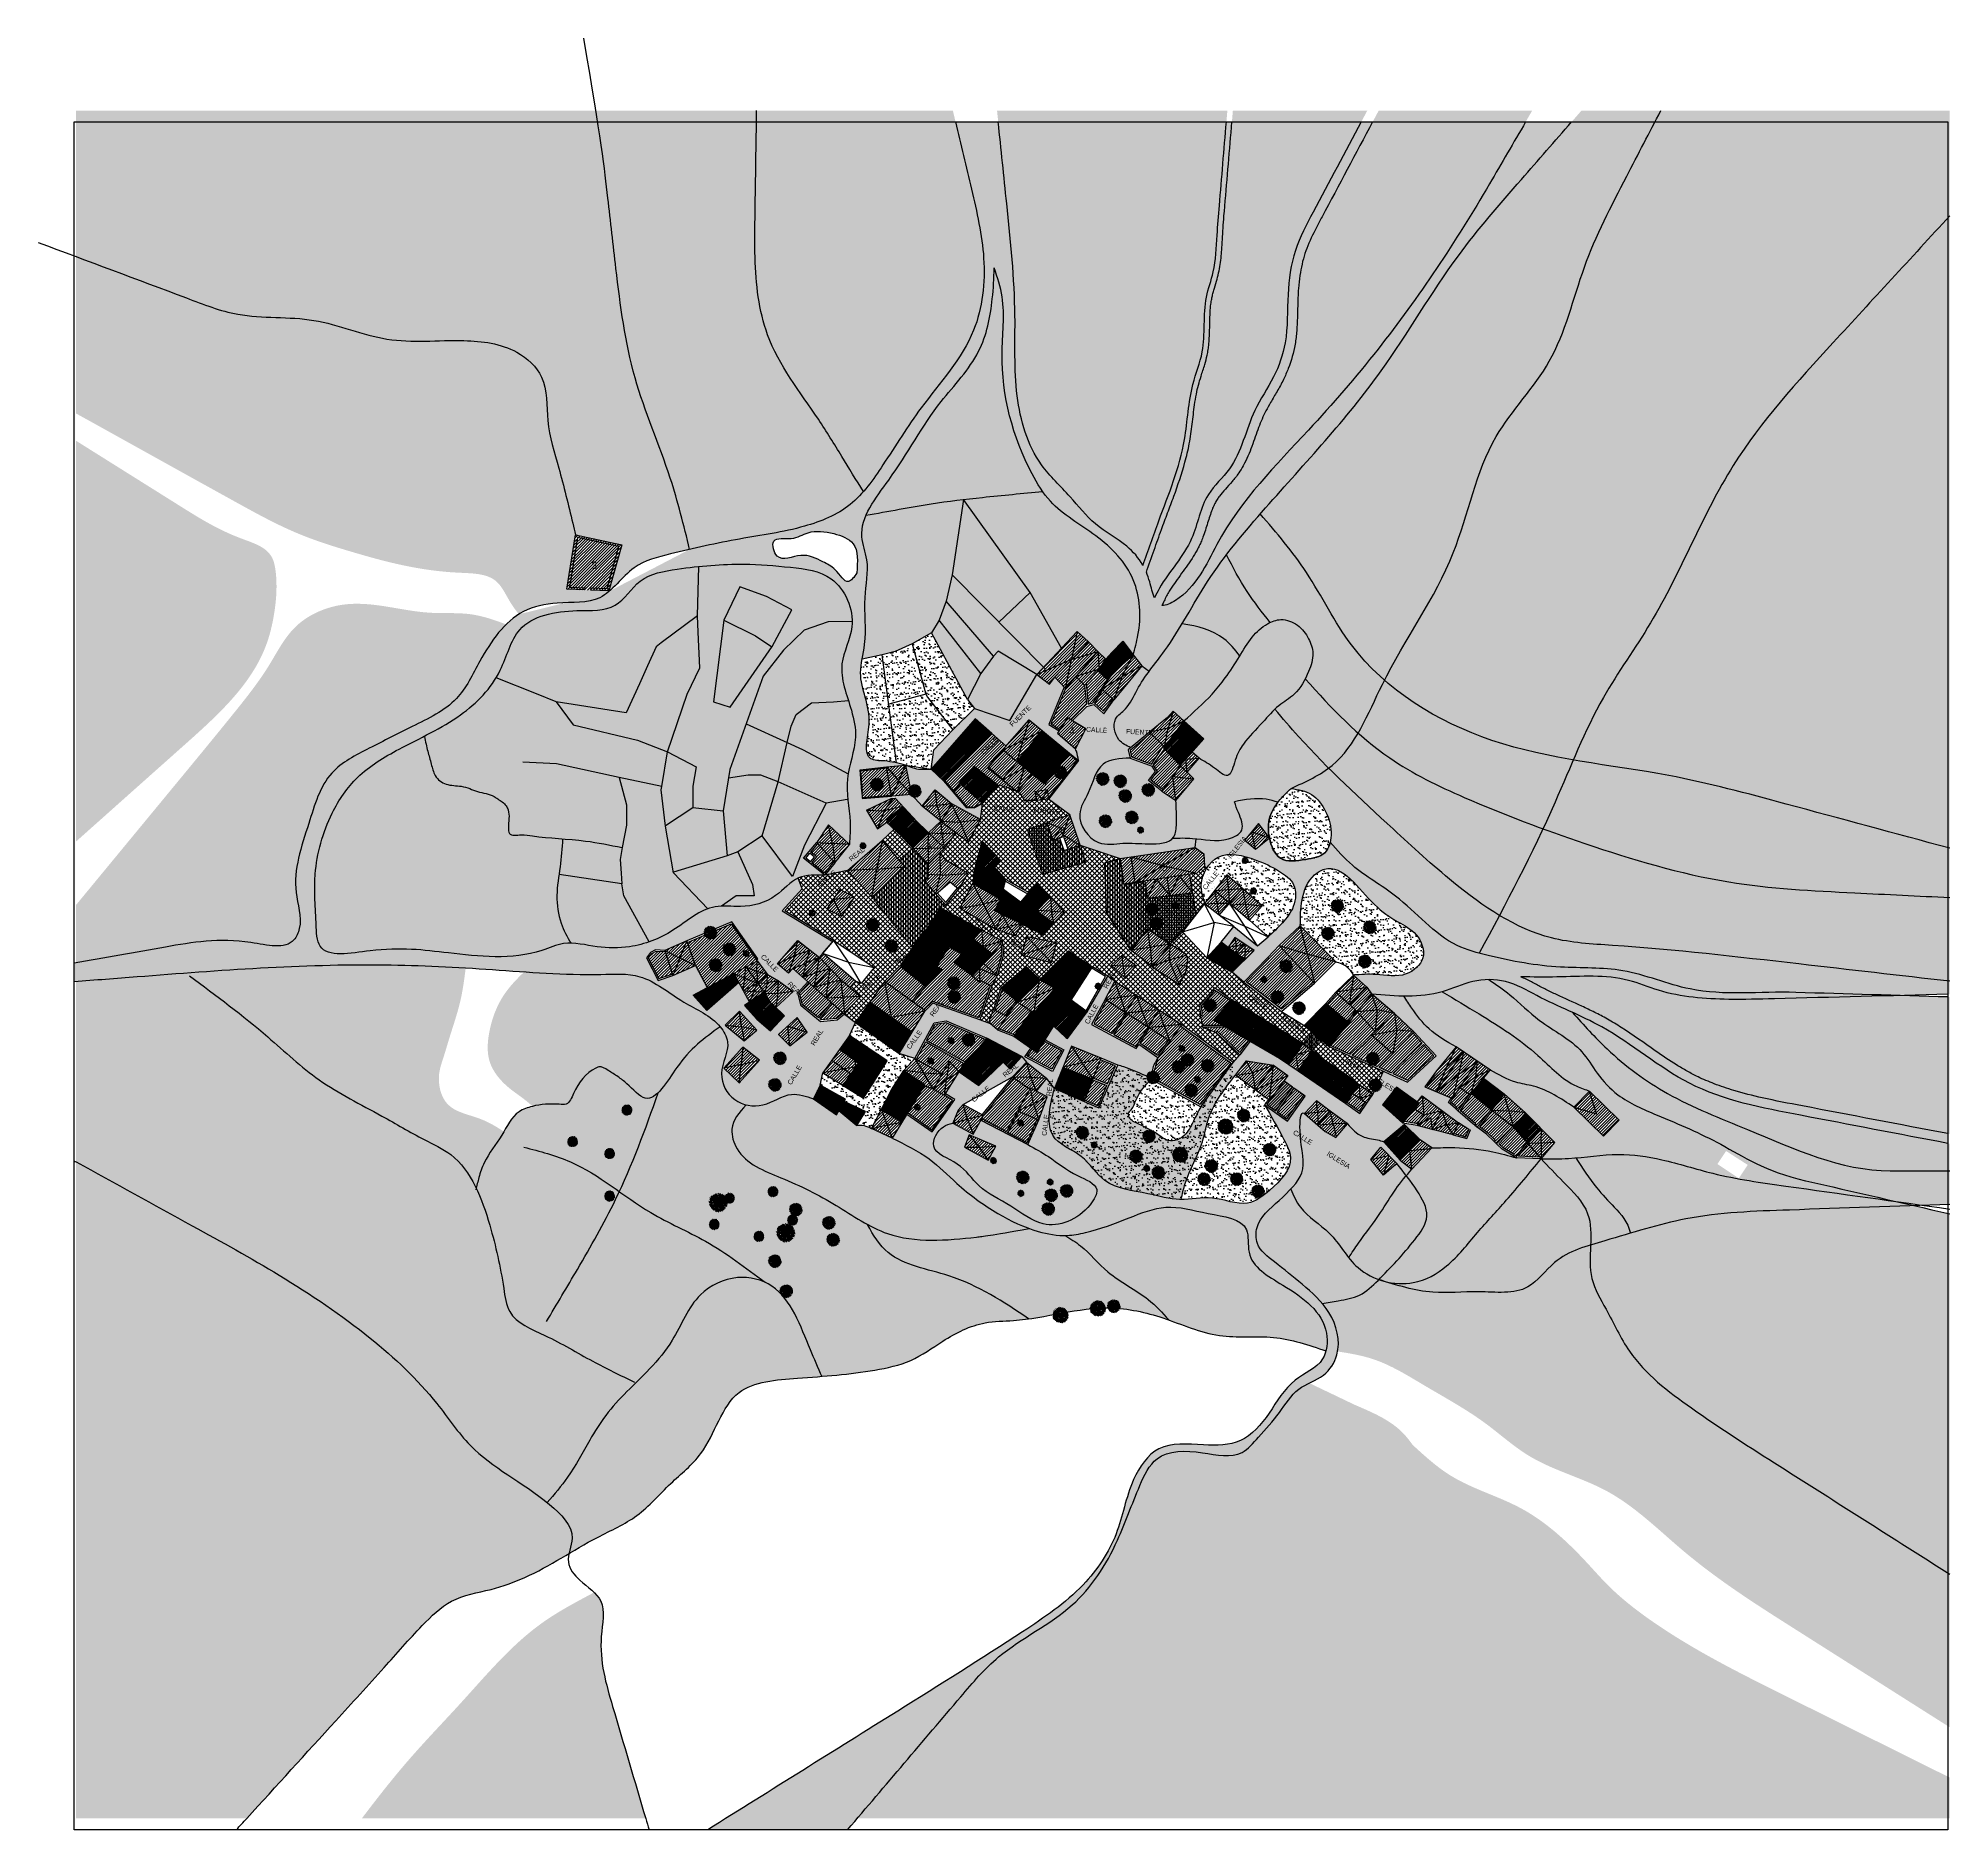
# Model space of a CAD drawing. Header units: metres. Extents: x 6062 to 6650, y 161 to 713.
import ezdxf

# ---------------------------------------------------------------- set-up
doc = ezdxf.new("R2010")
doc.units = ezdxf.units.M
doc.linetypes.add('RAYITAS', pattern=[0.375, 0.25, -0.125])
for name, color, linetype in [('_Arboles', 51, 'Continuous'), ('_Caminos', 2, 'Continuous'), ('_Contorno', 70, 'Continuous'), ('_Proyeccion1', 3, 'Continuous'), ('_Tejados', 2, 'Continuous'), ('_Tierras', 51, 'Continuous'), ('_Vegetacion', 51, 'Continuous'), ('NU_Corrales', 121, 'Continuous'), ('NU_HornoPrivado', 231, 'Continuous'), ('NU_Lugares de reunión', 191, 'Continuous'), ('NU_Majadas', 61, 'Continuous'), ('NU_Pajares', 33, 'Continuous'), ('NU_PavEmpedrado', 252, 'Continuous'), ('NU_PavTierra', 252, 'Continuous'), ('NU_Público', 134, 'Continuous'), ('NU_Texto', 2, 'Continuous'), ('NU_VivDesha', 123, 'Continuous'), ('NU_VivPerm', 64, 'Continuous'), ('S_Textos', 2, 'Continuous')]:
    doc.layers.add(name, color=color, linetype=linetype)
doc.layers.add('_VG', color=6, linetype='Continuous', plot=False)

msp = doc.modelspace()

# ---------------------------------------------------------------- hatches: boundary and pattern name
at = {"layer": '_Arboles'}
h = msp.add_hatch(dxfattribs=at)
h.set_pattern_fill('ANSI31', color=256, scale=0.041)
h.set_pattern_definition([(45, (2959.64059, 387.22078), (-0.092047625, 0.092047625), [])])
h.paths.add_polyline_path([(6378.49, 487.11), (6378.46, 487.1), (6378.31, 487.16), (6378.23, 487.13), (6378.11, 487.18), (6378.23, 487.26), (6378.32, 487.28), (6378.41, 487.26), (6378.41, 487.33), (6378.36, 487.39), (6378.31, 487.33), (6378.21, 487.38), (6378.13, 487.33), (6378.03, 487.3), (6377.95, 487.42), (6378.07, 487.38), (6378.11, 487.44), (6378.17, 487.5), (6378.28, 487.52), (6378.31, 487.54), (6378.25, 487.61), (6378.18, 487.66), (6378.13, 487.63), (6378.09, 487.58), (6378.06, 487.63), (6378.09, 487.66), (6378.13, 487.69), (6378.13, 487.73), (6378.13, 487.8), (6378.07, 487.78), (6378.08, 487.83), (6378.12, 487.87), (6378.1, 487.92), (6378.08, 488), (6378.06, 487.96), (6378.01, 487.94), (6378.01, 487.85), (6377.95, 487.91), (6377.92, 487.85), (6377.89, 487.93), (6377.89, 487.99), (6377.95, 488.02), (6378, 488.08), (6377.98, 488.14), (6377.92, 488.13), (6377.85, 488.1), (6377.83, 488.15), (6377.8, 488.09), (6377.74, 488.14), (6377.78, 488.21), (6377.81, 488.27), (6377.76, 488.27), (6377.74, 488.31), (6377.72, 488.26), (6377.66, 488.21), (6377.6, 488.27), (6377.58, 488.21), (6377.52, 488.2), (6377.53, 488.27), (6377.53, 488.33), (6377.55, 488.39), (6377.5, 488.44), (6377.45, 488.39), (6377.39, 488.39), (6377.42, 488.44), (6377.41, 488.51), (6377.39, 488.49), (6377.31, 488.5), (6377.31, 488.44), (6377.3, 488.37), (6377.24, 488.38), (6377.23, 488.49), (6377.15, 488.44), (6377.17, 488.51), (6377.16, 488.58), (6377.11, 488.57), (6377.03, 488.52), (6377, 488.51), (6377.01, 488.57), (6376.97, 488.63), (6376.92, 488.6), (6376.89, 488.6), (6376.87, 488.64), (6376.79, 488.61), (6376.72, 488.54), (6376.69, 488.54), (6376.67, 488.6), (6376.67, 488.65), (6376.62, 488.69), (6376.54, 488.66), (6376.51, 488.57), (6376.47, 488.58), (6376.46, 488.49), (6376.5, 488.41), (6376.56, 488.36), (6376.52, 488.16), (6376.47, 488.21), (6376.34, 488.38), (6376.29, 488.47), (6376.23, 488.46), (6376.22, 488.36), (6376.17, 488.34), (6376.13, 488.37), (6376.15, 488.47), (6376.14, 488.6), (6376.11, 488.65), (6376.04, 488.65), (6376.08, 488.61), (6376.04, 488.53), (6375.91, 488.56), (6375.81, 488.52), (6375.79, 488.46), (6375.8, 488.43), (6375.76, 488.38), (6375.76, 488.36), (6375.64, 488.35), (6375.56, 488.39), (6375.52, 488.39), (6375.51, 488.31), (6375.52, 488.29), (6375.43, 488.24), (6375.36, 488.26), (6375.35, 488.26), (6375.33, 488.25), (6375.33, 488.19), (6375.33, 488.15), (6375.23, 488.13), (6375.22, 488.16), (6375.06, 488.14), (6375.08, 488.07), (6375.03, 487.99), (6374.92, 487.94), (6374.88, 487.87), (6374.95, 487.81), (6374.96, 487.73), (6374.88, 487.7), (6374.76, 487.71), (6374.7, 487.67), (6374.74, 487.6), (6374.7, 487.5), (6374.77, 487.43), (6374.78, 487.38), (6374.66, 487.37), (6374.6, 487.35), (6374.58, 487.29), (6374.62, 487.24), (6374.69, 487.22), (6374.75, 487.12), (6374.78, 487.07), (6374.77, 487.02), (6374.66, 487.01), (6374.63, 486.95), (6374.58, 486.96), (6374.49, 486.93), (6374.47, 486.82), (6374.59, 486.79), (6374.56, 486.68), (6374.5, 486.64), (6374.59, 486.58), (6374.62, 486.55), (6374.69, 486.54), (6374.72, 486.6), (6374.81, 486.6), (6374.83, 486.56), (6374.91, 486.66), (6374.95, 486.6), (6374.95, 486.49), (6374.91, 486.54), (6374.81, 486.46), (6374.74, 486.46), (6374.67, 486.35), (6374.59, 486.31), (6374.63, 486.28), (6374.7, 486.26), (6374.66, 486.18), (6374.65, 486.17), (6374.67, 486.15), (6374.69, 486.04), (6374.7, 486), (6374.74, 485.97), (6374.78, 485.96), (6374.78, 485.89), (6374.78, 485.81), (6374.92, 485.85), (6374.91, 485.76), (6374.87, 485.74), (6374.91, 485.69), (6374.95, 485.7), (6375, 485.61), (6374.95, 485.56), (6374.99, 485.51), (6375, 485.51), (6375.07, 485.56), (6375.13, 485.49), (6375.08, 485.47), (6375.06, 485.39), (6375.13, 485.36), (6375.13, 485.27), (6375.26, 485.23), (6375.23, 485.3), (6375.31, 485.41), (6375.36, 485.36), (6375.33, 485.34), (6375.34, 485.29), (6375.36, 485.19), (6375.33, 485.15), (6375.41, 485.12), (6375.43, 485.06), (6375.48, 485), (6375.54, 485.07), (6375.64, 485), (6375.73, 485), (6375.72, 485.09), (6375.74, 485.14), (6375.79, 485.1), (6375.84, 485.2), (6375.88, 485.16), (6375.86, 485.1), (6375.82, 485.01), (6375.86, 484.93), (6375.8, 484.85), (6375.86, 484.77), (6375.93, 484.75), (6376.01, 484.8), (6376.06, 484.76), (6376.11, 484.8), (6376.17, 484.74), (6376.24, 484.67), (6376.31, 484.82), (6376.28, 484.88), (6376.25, 484.93), (6376.32, 484.98), (6376.3, 485.07), (6376.34, 485.15), (6376.39, 485.11), (6376.41, 485.03), (6376.39, 484.95), (6376.45, 484.91), (6376.43, 484.86), (6376.44, 484.76), (6376.5, 484.67), (6376.68, 484.75), (6376.7, 484.78), (6376.67, 484.83), (6376.62, 484.82), (6376.65, 484.88), (6376.74, 484.88), (6376.78, 484.95), (6376.76, 484.97), (6376.8, 484.98), (6376.78, 484.95), (6376.84, 484.91), (6376.89, 484.84), (6376.95, 484.86), (6377, 484.8), (6377.06, 484.79), (6377.1, 484.83), (6377.02, 484.87), (6377.02, 484.96), (6377.08, 484.96), (6377.12, 484.9), (6377.15, 484.94), (6377.23, 484.88), (6377.26, 484.83), (6377.37, 484.85), (6377.35, 484.91), (6377.3, 484.9), (6377.35, 485), (6377.44, 484.99), (6377.47, 484.96), (6377.55, 484.99), (6377.5, 485.04), (6377.51, 485.13), (6377.56, 485.07), (6377.59, 485.1), (6377.65, 485.1), (6377.7, 485.1), (6377.68, 485.15), (6377.68, 485.19), (6377.78, 485.16), (6377.79, 485.2), (6377.75, 485.26), (6377.8, 485.31), (6377.68, 485.39), (6377.6, 485.41), (6377.62, 485.49), (6377.71, 485.5), (6377.78, 485.4), (6377.88, 485.36), (6377.93, 485.43), (6377.97, 485.38), (6378.05, 485.41), (6378.01, 485.46), (6378.08, 485.53), (6378.15, 485.54), (6378.12, 485.66), (6378.03, 485.59), (6377.97, 485.69), (6377.87, 485.79), (6377.82, 485.74), (6377.78, 485.82), (6377.82, 485.88), (6377.7, 485.91), (6377.66, 486), (6377.74, 485.94), (6377.83, 485.94), (6377.94, 485.9), (6378.01, 485.82), (6378.09, 485.78), (6378.1, 485.84), (6378.13, 485.87), (6378.2, 485.84), (6378.27, 485.85), (6378.34, 485.84), (6378.38, 485.87), (6378.39, 485.96), (6378.33, 485.93), (6378.31, 485.99), (6378.21, 486.03), (6378.19, 486.12), (6378.25, 486.16), (6378.28, 486.11), (6378.32, 486.16), (6378.39, 486.15), (6378.46, 486.16), (6378.49, 486.22), (6378.43, 486.32), (6378.37, 486.27), (6378.39, 486.27), (6378.36, 486.27), (6378.37, 486.27), (6378.24, 486.3), (6378.26, 486.37), (6378.33, 486.43), (6378.39, 486.37), (6378.43, 486.45), (6378.5, 486.46), (6378.56, 486.52), (6378.51, 486.57), (6378.46, 486.55), (6378.41, 486.59), (6378.31, 486.67), (6378.4, 486.71), (6378.47, 486.67), (6378.51, 486.75), (6378.46, 486.81), (6378.32, 486.77), (6378.25, 486.82), (6378.31, 486.89), (6378.34, 486.97), (6378.43, 486.98), (6378.51, 487.02)])
h.paths.add_polyline_path([(6375.79, 486.81), (6375.54, 486.73), (6375.38, 486.75), (6375.25, 486.78), (6375.2, 486.91), (6375.15, 486.93), (6375.31, 487.01), (6375.46, 486.96), (6375.38, 486.88), (6375.56, 486.78), (6375.66, 486.88)], flags=16)
h.paths.add_polyline_path([(6376.6, 487.6), (6376.57, 487.79), (6376.55, 487.88), (6376.64, 487.98), (6376.76, 487.98), (6376.83, 487.94), (6376.81, 487.86), (6376.66, 487.84), (6376.72, 487.75), (6376.72, 487.6)], flags=16)
h.paths.add_polyline_path([(6375.62, 486.56), (6375.53, 486.44), (6375.44, 486.41), (6375.5, 486.32), (6375.5, 486.17), (6375.38, 486.05), (6375.26, 486.11), (6375.32, 486.14), (6375.29, 486.26), (6375.11, 486.26), (6374.99, 486.29), (6374.99, 486.38), (6375.05, 486.41), (6375.11, 486.38), (6375.2, 486.38), (6375.23, 486.5), (6375.29, 486.56), (6375.35, 486.59), (6375.47, 486.59)], flags=16)
h.paths.add_polyline_path([(6377.23, 486.27), (6377.4, 486.27), (6377.47, 486.29), (6377.51, 486.33), (6377.47, 486.39), (6377.42, 486.46), (6377.53, 486.5), (6377.61, 486.44), (6377.64, 486.37), (6377.7, 486.35), (6377.78, 486.35), (6377.85, 486.35), (6377.72, 486.29), (6377.83, 486.24), (6377.83, 486.22), (6377.76, 486.18), (6377.66, 486.2), (6377.61, 486.2), (6377.51, 486.2), (6377.42, 486.16), (6377.3, 486.16), (6377.21, 486.22)], flags=16)
h.paths.add_polyline_path([(6376.59, 485.8), (6376.61, 485.67), (6376.74, 485.57), (6376.82, 485.7), (6376.92, 485.62), (6376.82, 485.55), (6376.74, 485.47), (6376.79, 485.37), (6376.82, 485.29), (6376.61, 485.29), (6376.59, 485.44), (6376.51, 485.47), (6376.54, 485.6), (6376.49, 485.73), (6376.54, 485.78)], flags=16)
h.paths.add_polyline_path([(6375.77, 485.72), (6375.86, 485.66), (6375.83, 485.57), (6375.71, 485.57), (6375.68, 485.48), (6375.56, 485.48), (6375.53, 485.51), (6375.56, 485.6), (6375.59, 485.66), (6375.65, 485.66), (6375.68, 485.63)], flags=16)
h = msp.add_hatch(dxfattribs=at)
h.set_pattern_fill('ANSI31', color=256, scale=0.041)
h.set_pattern_definition([(45, (2903.16077, 383.50248), (-0.092047625, 0.092047625), [])])
h.paths.add_polyline_path([(6322.01, 483.39), (6321.98, 483.38), (6321.83, 483.44), (6321.75, 483.41), (6321.63, 483.46), (6321.75, 483.54), (6321.84, 483.56), (6321.93, 483.54), (6321.93, 483.61), (6321.88, 483.67), (6321.83, 483.62), (6321.73, 483.66), (6321.65, 483.61), (6321.55, 483.59), (6321.47, 483.7), (6321.59, 483.66), (6321.63, 483.72), (6321.69, 483.79), (6321.8, 483.8), (6321.83, 483.82), (6321.77, 483.89), (6321.7, 483.94), (6321.65, 483.91), (6321.61, 483.86), (6321.58, 483.91), (6321.61, 483.94), (6321.65, 483.97), (6321.65, 484.02), (6321.65, 484.09), (6321.59, 484.07), (6321.6, 484.11), (6321.64, 484.15), (6321.62, 484.2), (6321.6, 484.28), (6321.58, 484.24), (6321.53, 484.22), (6321.53, 484.13), (6321.47, 484.19), (6321.44, 484.13), (6321.41, 484.21), (6321.41, 484.27), (6321.47, 484.3), (6321.52, 484.36), (6321.5, 484.42), (6321.44, 484.41), (6321.37, 484.38), (6321.35, 484.43), (6321.32, 484.37), (6321.26, 484.42), (6321.3, 484.49), (6321.33, 484.55), (6321.28, 484.55), (6321.26, 484.59), (6321.24, 484.54), (6321.18, 484.49), (6321.12, 484.55), (6321.1, 484.49), (6321.04, 484.48), (6321.05, 484.55), (6321.05, 484.61), (6321.07, 484.67), (6321.02, 484.73), (6320.97, 484.67), (6320.91, 484.67), (6320.95, 484.73), (6320.93, 484.79), (6320.91, 484.78), (6320.83, 484.78), (6320.83, 484.73), (6320.82, 484.65), (6320.76, 484.66), (6320.75, 484.77), (6320.67, 484.73), (6320.69, 484.8), (6320.68, 484.86), (6320.63, 484.85), (6320.55, 484.8), (6320.52, 484.8), (6320.53, 484.85), (6320.49, 484.91), (6320.44, 484.88), (6320.41, 484.88), (6320.39, 484.92), (6320.31, 484.89), (6320.24, 484.82), (6320.21, 484.82), (6320.19, 484.88), (6320.19, 484.93), (6320.14, 484.97), (6320.06, 484.94), (6320.03, 484.85), (6319.99, 484.86), (6319.98, 484.78), (6320.02, 484.7), (6320.08, 484.64), (6320.04, 484.45), (6319.99, 484.49), (6319.86, 484.66), (6319.81, 484.75), (6319.75, 484.75), (6319.74, 484.65), (6319.69, 484.62), (6319.65, 484.65), (6319.67, 484.75), (6319.66, 484.88), (6319.63, 484.93), (6319.56, 484.93), (6319.6, 484.89), (6319.56, 484.81), (6319.43, 484.85), (6319.33, 484.8), (6319.31, 484.75), (6319.32, 484.71), (6319.28, 484.66), (6319.28, 484.64), (6319.16, 484.63), (6319.08, 484.67), (6319.04, 484.67), (6319.03, 484.59), (6319.04, 484.57), (6318.95, 484.52), (6318.88, 484.54), (6318.87, 484.54), (6318.85, 484.53), (6318.85, 484.47), (6318.85, 484.43), (6318.75, 484.41), (6318.74, 484.44), (6318.58, 484.42), (6318.6, 484.35), (6318.55, 484.27), (6318.44, 484.22), (6318.4, 484.15), (6318.47, 484.09), (6318.48, 484.01), (6318.4, 483.98), (6318.28, 483.99), (6318.22, 483.95), (6318.26, 483.88), (6318.22, 483.78), (6318.29, 483.71), (6318.3, 483.66), (6318.18, 483.65), (6318.12, 483.63), (6318.1, 483.57), (6318.14, 483.52), (6318.21, 483.5), (6318.27, 483.4), (6318.3, 483.36), (6318.29, 483.31), (6318.18, 483.29), (6318.15, 483.23), (6318.1, 483.24), (6318.01, 483.21), (6317.99, 483.1), (6318.11, 483.07), (6318.08, 482.96), (6318.02, 482.92), (6318.11, 482.86), (6318.14, 482.83), (6318.21, 482.82), (6318.24, 482.88), (6318.33, 482.88), (6318.35, 482.84), (6318.43, 482.94), (6318.47, 482.88), (6318.47, 482.77), (6318.43, 482.82), (6318.33, 482.74), (6318.26, 482.74), (6318.19, 482.63), (6318.11, 482.59), (6318.15, 482.56), (6318.22, 482.54), (6318.18, 482.46), (6318.17, 482.45), (6318.19, 482.43), (6318.21, 482.32), (6318.22, 482.28), (6318.26, 482.25), (6318.3, 482.24), (6318.3, 482.17), (6318.3, 482.1), (6318.44, 482.13), (6318.43, 482.04), (6318.39, 482.02), (6318.43, 481.97), (6318.47, 481.98), (6318.52, 481.9), (6318.47, 481.85), (6318.51, 481.79), (6318.52, 481.79), (6318.59, 481.84), (6318.65, 481.77), (6318.6, 481.75), (6318.58, 481.67), (6318.65, 481.64), (6318.65, 481.55), (6318.78, 481.52), (6318.75, 481.58), (6318.83, 481.69), (6318.88, 481.64), (6318.85, 481.62), (6318.86, 481.57), (6318.88, 481.47), (6318.85, 481.43), (6318.93, 481.4), (6318.95, 481.35), (6319, 481.28), (6319.06, 481.35), (6319.16, 481.28), (6319.25, 481.28), (6319.24, 481.37), (6319.26, 481.42), (6319.31, 481.38), (6319.36, 481.48), (6319.4, 481.45), (6319.38, 481.38), (6319.34, 481.29), (6319.38, 481.21), (6319.32, 481.14), (6319.38, 481.05), (6319.45, 481.03), (6319.53, 481.09), (6319.58, 481.04), (6319.63, 481.09), (6319.69, 481.02), (6319.76, 480.95), (6319.83, 481.1), (6319.8, 481.16), (6319.77, 481.21), (6319.84, 481.27), (6319.82, 481.35), (6319.86, 481.43), (6319.91, 481.39), (6319.94, 481.32), (6319.91, 481.23), (6319.97, 481.19), (6319.95, 481.14), (6319.96, 481.04), (6320.02, 480.95), (6320.2, 481.04), (6320.22, 481.07), (6320.19, 481.12), (6320.14, 481.1), (6320.17, 481.16), (6320.26, 481.16), (6320.3, 481.23), (6320.28, 481.25), (6320.32, 481.27), (6320.3, 481.23), (6320.36, 481.19), (6320.41, 481.12), (6320.47, 481.14), (6320.52, 481.08), (6320.58, 481.07), (6320.62, 481.12), (6320.54, 481.15), (6320.54, 481.24), (6320.6, 481.24), (6320.64, 481.18), (6320.67, 481.22), (6320.75, 481.16), (6320.78, 481.11), (6320.89, 481.14), (6320.87, 481.19), (6320.82, 481.18), (6320.87, 481.28), (6320.96, 481.27), (6320.99, 481.24), (6321.07, 481.27), (6321.02, 481.32), (6321.03, 481.42), (6321.08, 481.35), (6321.11, 481.38), (6321.17, 481.38), (6321.22, 481.38), (6321.2, 481.43), (6321.2, 481.47), (6321.3, 481.45), (6321.31, 481.48), (6321.27, 481.54), (6321.32, 481.59), (6321.2, 481.67), (6321.12, 481.7), (6321.14, 481.77), (6321.23, 481.78), (6321.3, 481.68), (6321.4, 481.64), (6321.45, 481.71), (6321.49, 481.66), (6321.57, 481.7), (6321.53, 481.74), (6321.6, 481.81), (6321.68, 481.82), (6321.64, 481.94), (6321.55, 481.87), (6321.49, 481.97), (6321.39, 482.07), (6321.34, 482.02), (6321.3, 482.1), (6321.34, 482.16), (6321.22, 482.19), (6321.18, 482.28), (6321.26, 482.23), (6321.35, 482.22), (6321.46, 482.18), (6321.53, 482.1), (6321.61, 482.06), (6321.62, 482.12), (6321.65, 482.15), (6321.72, 482.12), (6321.79, 482.13), (6321.86, 482.12), (6321.9, 482.15), (6321.91, 482.24), (6321.85, 482.21), (6321.83, 482.27), (6321.73, 482.31), (6321.71, 482.4), (6321.77, 482.44), (6321.8, 482.39), (6321.84, 482.44), (6321.91, 482.43), (6321.98, 482.44), (6322.01, 482.51), (6321.95, 482.6), (6321.89, 482.55), (6321.91, 482.55), (6321.88, 482.55), (6321.89, 482.55), (6321.76, 482.58), (6321.78, 482.65), (6321.85, 482.71), (6321.91, 482.65), (6321.96, 482.73), (6322.02, 482.74), (6322.08, 482.8), (6322.03, 482.85), (6321.98, 482.83), (6321.93, 482.88), (6321.83, 482.96), (6321.92, 482.99), (6321.99, 482.96), (6322.03, 483.03), (6321.98, 483.09), (6321.84, 483.06), (6321.77, 483.1), (6321.83, 483.17), (6321.86, 483.25), (6321.96, 483.26), (6322.03, 483.31)])
h.paths.add_polyline_path([(6319.31, 483.09), (6319.06, 483.01), (6318.9, 483.04), (6318.77, 483.06), (6318.72, 483.19), (6318.67, 483.22), (6318.83, 483.29), (6318.98, 483.24), (6318.9, 483.16), (6319.08, 483.06), (6319.18, 483.16)], flags=16)
h.paths.add_polyline_path([(6320.12, 483.88), (6320.1, 484.07), (6320.07, 484.16), (6320.16, 484.27), (6320.29, 484.27), (6320.35, 484.22), (6320.33, 484.14), (6320.18, 484.12), (6320.24, 484.03), (6320.24, 483.88)], flags=16)
h.paths.add_polyline_path([(6319.14, 482.84), (6319.05, 482.72), (6318.96, 482.69), (6319.02, 482.6), (6319.02, 482.45), (6318.9, 482.33), (6318.78, 482.39), (6318.84, 482.42), (6318.81, 482.54), (6318.63, 482.54), (6318.51, 482.57), (6318.51, 482.66), (6318.57, 482.69), (6318.63, 482.66), (6318.72, 482.66), (6318.75, 482.78), (6318.81, 482.84), (6318.87, 482.87), (6318.99, 482.87)], flags=16)
h.paths.add_polyline_path([(6320.75, 482.55), (6320.92, 482.55), (6320.99, 482.57), (6321.03, 482.61), (6320.99, 482.67), (6320.94, 482.74), (6321.05, 482.78), (6321.14, 482.72), (6321.16, 482.65), (6321.22, 482.63), (6321.3, 482.63), (6321.37, 482.63), (6321.24, 482.57), (6321.35, 482.53), (6321.35, 482.51), (6321.28, 482.46), (6321.18, 482.48), (6321.14, 482.48), (6321.03, 482.48), (6320.94, 482.44), (6320.82, 482.44), (6320.73, 482.51)], flags=16)
h.paths.add_polyline_path([(6320.11, 482.09), (6320.13, 481.96), (6320.26, 481.85), (6320.34, 481.98), (6320.44, 481.91), (6320.34, 481.83), (6320.26, 481.75), (6320.32, 481.65), (6320.34, 481.57), (6320.13, 481.57), (6320.11, 481.73), (6320.03, 481.75), (6320.06, 481.88), (6320.01, 482.01), (6320.06, 482.06)], flags=16)
h.paths.add_polyline_path([(6319.29, 482), (6319.38, 481.94), (6319.35, 481.85), (6319.23, 481.85), (6319.2, 481.76), (6319.08, 481.76), (6319.05, 481.79), (6319.08, 481.88), (6319.11, 481.94), (6319.17, 481.94), (6319.2, 481.91)], flags=16)
h = msp.add_hatch(dxfattribs=at)
h.set_pattern_fill('ANSI31', color=256, scale=0.041)
h.set_pattern_definition([(45, (2914.82874, 381.47433), (-0.092047625, 0.092047625), [])])
h.paths.add_polyline_path([(6333.68, 481.37), (6333.64, 481.36), (6333.49, 481.41), (6333.42, 481.39), (6333.29, 481.43), (6333.42, 481.51), (6333.51, 481.53), (6333.59, 481.51), (6333.59, 481.58), (6333.54, 481.64), (6333.49, 481.59), (6333.4, 481.63), (6333.32, 481.58), (6333.21, 481.56), (6333.14, 481.67), (6333.26, 481.63), (6333.3, 481.69), (6333.36, 481.76), (6333.47, 481.77), (6333.5, 481.79), (6333.44, 481.86), (6333.37, 481.91), (6333.32, 481.88), (6333.28, 481.84), (6333.24, 481.88), (6333.28, 481.91), (6333.32, 481.94), (6333.32, 481.99), (6333.31, 482.06), (6333.26, 482.04), (6333.26, 482.08), (6333.31, 482.12), (6333.29, 482.17), (6333.26, 482.25), (6333.25, 482.21), (6333.19, 482.19), (6333.19, 482.1), (6333.14, 482.16), (6333.11, 482.1), (6333.08, 482.18), (6333.08, 482.24), (6333.14, 482.27), (6333.19, 482.33), (6333.17, 482.4), (6333.11, 482.38), (6333.04, 482.35), (6333.02, 482.4), (6332.99, 482.34), (6332.93, 482.4), (6332.96, 482.46), (6333, 482.52), (6332.95, 482.52), (6332.93, 482.57), (6332.91, 482.52), (6332.84, 482.47), (6332.79, 482.52), (6332.76, 482.47), (6332.71, 482.45), (6332.72, 482.52), (6332.72, 482.58), (6332.74, 482.64), (6332.69, 482.7), (6332.63, 482.64), (6332.58, 482.64), (6332.61, 482.7), (6332.6, 482.76), (6332.58, 482.75), (6332.5, 482.75), (6332.5, 482.7), (6332.48, 482.62), (6332.43, 482.63), (6332.42, 482.74), (6332.34, 482.7), (6332.36, 482.77), (6332.35, 482.83), (6332.3, 482.83), (6332.22, 482.78), (6332.19, 482.77), (6332.2, 482.83), (6332.15, 482.88), (6332.11, 482.85), (6332.08, 482.85), (6332.06, 482.89), (6331.98, 482.86), (6331.91, 482.8), (6331.88, 482.8), (6331.86, 482.85), (6331.86, 482.9), (6331.8, 482.95), (6331.73, 482.91), (6331.7, 482.83), (6331.65, 482.83), (6331.65, 482.75), (6331.69, 482.67), (6331.75, 482.61), (6331.7, 482.42), (6331.65, 482.46), (6331.52, 482.63), (6331.47, 482.72), (6331.42, 482.72), (6331.4, 482.62), (6331.36, 482.59), (6331.32, 482.62), (6331.34, 482.72), (6331.33, 482.85), (6331.3, 482.9), (6331.23, 482.9), (6331.27, 482.86), (6331.23, 482.78), (6331.09, 482.82), (6331, 482.78), (6330.98, 482.72), (6330.99, 482.68), (6330.95, 482.63), (6330.95, 482.61), (6330.82, 482.6), (6330.75, 482.64), (6330.71, 482.64), (6330.7, 482.57), (6330.71, 482.54), (6330.62, 482.49), (6330.54, 482.52), (6330.54, 482.52), (6330.52, 482.5), (6330.52, 482.45), (6330.52, 482.4), (6330.41, 482.38), (6330.41, 482.41), (6330.25, 482.4), (6330.27, 482.32), (6330.22, 482.24), (6330.11, 482.19), (6330.06, 482.12), (6330.14, 482.07), (6330.15, 481.98), (6330.07, 481.95), (6329.95, 481.97), (6329.89, 481.92), (6329.93, 481.85), (6329.89, 481.75), (6329.96, 481.69), (6329.96, 481.63), (6329.85, 481.62), (6329.79, 481.6), (6329.76, 481.54), (6329.81, 481.49), (6329.88, 481.47), (6329.94, 481.37), (6329.97, 481.33), (6329.96, 481.28), (6329.85, 481.26), (6329.82, 481.2), (6329.77, 481.21), (6329.68, 481.18), (6329.66, 481.07), (6329.78, 481.04), (6329.75, 480.94), (6329.68, 480.89), (6329.78, 480.83), (6329.81, 480.8), (6329.88, 480.79), (6329.91, 480.86), (6329.99, 480.86), (6330.02, 480.81), (6330.09, 480.91), (6330.14, 480.86), (6330.14, 480.74), (6330.09, 480.79), (6330, 480.71), (6329.93, 480.71), (6329.86, 480.61), (6329.78, 480.56), (6329.81, 480.53), (6329.89, 480.51), (6329.85, 480.43), (6329.84, 480.42), (6329.86, 480.4), (6329.88, 480.29), (6329.89, 480.26), (6329.93, 480.23), (6329.97, 480.21), (6329.97, 480.14), (6329.97, 480.07), (6330.11, 480.1), (6330.1, 480.01), (6330.06, 479.99), (6330.09, 479.95), (6330.14, 479.95), (6330.19, 479.87), (6330.14, 479.82), (6330.18, 479.76), (6330.19, 479.76), (6330.26, 479.81), (6330.32, 479.75), (6330.27, 479.72), (6330.25, 479.65), (6330.32, 479.61), (6330.32, 479.52), (6330.44, 479.49), (6330.41, 479.55), (6330.5, 479.66), (6330.54, 479.61), (6330.52, 479.59), (6330.53, 479.54), (6330.54, 479.45), (6330.52, 479.4), (6330.6, 479.37), (6330.62, 479.32), (6330.67, 479.25), (6330.72, 479.32), (6330.82, 479.25), (6330.92, 479.25), (6330.91, 479.34), (6330.93, 479.4), (6330.97, 479.35), (6331.02, 479.45), (6331.07, 479.42), (6331.05, 479.35), (6331.01, 479.27), (6331.05, 479.19), (6330.99, 479.11), (6331.05, 479.02), (6331.12, 479), (6331.2, 479.06), (6331.25, 479.02), (6331.3, 479.06), (6331.36, 478.99), (6331.43, 478.92), (6331.5, 479.07), (6331.47, 479.14), (6331.44, 479.18), (6331.51, 479.24), (6331.49, 479.32), (6331.52, 479.4), (6331.58, 479.36), (6331.6, 479.29), (6331.58, 479.2), (6331.64, 479.16), (6331.62, 479.12), (6331.63, 479.02), (6331.69, 478.92), (6331.87, 479.01), (6331.89, 479.04), (6331.85, 479.09), (6331.8, 479.07), (6331.83, 479.13), (6331.93, 479.13), (6331.97, 479.2), (6331.95, 479.22), (6331.99, 479.24), (6331.97, 479.2), (6332.03, 479.16), (6332.08, 479.1), (6332.14, 479.12), (6332.18, 479.05), (6332.25, 479.04), (6332.29, 479.09), (6332.21, 479.12), (6332.21, 479.21), (6332.27, 479.22), (6332.31, 479.15), (6332.34, 479.19), (6332.42, 479.13), (6332.45, 479.08), (6332.55, 479.11), (6332.54, 479.16), (6332.49, 479.15), (6332.53, 479.25), (6332.63, 479.24), (6332.66, 479.21), (6332.74, 479.24), (6332.69, 479.29), (6332.7, 479.39), (6332.75, 479.32), (6332.78, 479.35), (6332.83, 479.35), (6332.88, 479.35), (6332.86, 479.4), (6332.87, 479.45), (6332.96, 479.42), (6332.98, 479.45), (6332.93, 479.52), (6332.99, 479.56), (6332.87, 479.65), (6332.79, 479.67), (6332.81, 479.75), (6332.9, 479.75), (6332.97, 479.65), (6333.07, 479.61), (6333.11, 479.68), (6333.16, 479.63), (6333.24, 479.67), (6333.2, 479.71), (6333.27, 479.78), (6333.34, 479.8), (6333.31, 479.91), (6333.21, 479.84), (6333.16, 479.94), (6333.06, 480.04), (6333.01, 479.99), (6332.96, 480.07), (6333.01, 480.13), (6332.88, 480.16), (6332.85, 480.26), (6332.93, 480.2), (6333.02, 480.19), (6333.13, 480.15), (6333.2, 480.07), (6333.28, 480.03), (6333.29, 480.09), (6333.32, 480.13), (6333.39, 480.09), (6333.46, 480.1), (6333.53, 480.09), (6333.56, 480.13), (6333.57, 480.21), (6333.52, 480.18), (6333.49, 480.24), (6333.4, 480.28), (6333.38, 480.38), (6333.44, 480.41), (6333.47, 480.36), (6333.51, 480.41), (6333.57, 480.4), (6333.65, 480.41), (6333.68, 480.48), (6333.61, 480.57), (6333.55, 480.53), (6333.58, 480.52), (6333.54, 480.52), (6333.55, 480.53), (6333.43, 480.56), (6333.45, 480.63), (6333.52, 480.68), (6333.58, 480.62), (6333.62, 480.71), (6333.69, 480.71), (6333.75, 480.77), (6333.7, 480.82), (6333.65, 480.8), (6333.6, 480.85), (6333.49, 480.93), (6333.59, 480.96), (6333.66, 480.93), (6333.7, 481), (6333.64, 481.06), (6333.51, 481.03), (6333.44, 481.07), (6333.5, 481.14), (6333.53, 481.22), (6333.62, 481.24), (6333.7, 481.28)])
h.paths.add_polyline_path([(6330.98, 481.06), (6330.72, 480.98), (6330.57, 481.01), (6330.44, 481.03), (6330.39, 481.16), (6330.34, 481.19), (6330.49, 481.26), (6330.65, 481.21), (6330.57, 481.14), (6330.75, 481.03), (6330.85, 481.14)], flags=16)
h.paths.add_polyline_path([(6331.78, 481.86), (6331.76, 482.05), (6331.74, 482.13), (6331.83, 482.24), (6331.95, 482.24), (6332.02, 482.2), (6332, 482.11), (6331.85, 482.09), (6331.91, 482), (6331.91, 481.86)], flags=16)
h.paths.add_polyline_path([(6330.81, 480.81), (6330.72, 480.69), (6330.63, 480.66), (6330.69, 480.57), (6330.69, 480.42), (6330.57, 480.3), (6330.45, 480.36), (6330.51, 480.39), (6330.48, 480.51), (6330.3, 480.51), (6330.18, 480.54), (6330.18, 480.63), (6330.24, 480.66), (6330.3, 480.63), (6330.39, 480.63), (6330.42, 480.75), (6330.48, 480.81), (6330.54, 480.84), (6330.66, 480.84)], flags=16)
h.paths.add_polyline_path([(6332.42, 480.52), (6332.59, 480.52), (6332.65, 480.54), (6332.7, 480.58), (6332.65, 480.65), (6332.61, 480.71), (6332.72, 480.75), (6332.8, 480.69), (6332.82, 480.63), (6332.89, 480.6), (6332.97, 480.6), (6333.04, 480.6), (6332.91, 480.54), (6333.01, 480.5), (6333.01, 480.48), (6332.95, 480.43), (6332.85, 480.46), (6332.8, 480.46), (6332.7, 480.46), (6332.61, 480.41), (6332.48, 480.41), (6332.4, 480.48)], flags=16)
h.paths.add_polyline_path([(6331.78, 480.06), (6331.8, 479.93), (6331.93, 479.83), (6332.01, 479.95), (6332.11, 479.88), (6332.01, 479.8), (6331.93, 479.72), (6331.98, 479.62), (6332.01, 479.54), (6331.8, 479.54), (6331.78, 479.7), (6331.7, 479.72), (6331.73, 479.85), (6331.67, 479.98), (6331.73, 480.03)], flags=16)
h.paths.add_polyline_path([(6330.96, 479.97), (6331.05, 479.91), (6331.02, 479.82), (6330.9, 479.82), (6330.87, 479.73), (6330.75, 479.73), (6330.72, 479.76), (6330.75, 479.85), (6330.78, 479.91), (6330.84, 479.91), (6330.87, 479.88)], flags=16)
h = msp.add_hatch(dxfattribs=at)
h.set_pattern_fill('ANSI31', color=256, scale=0.041)
h.set_pattern_definition([(45, (2972.6614, 385.19262), (-0.092047625, 0.092047625), [])])
h.paths.add_polyline_path([(6391.51, 485.08), (6391.48, 485.08), (6391.33, 485.13), (6391.25, 485.1), (6391.13, 485.15), (6391.25, 485.23), (6391.34, 485.25), (6391.43, 485.23), (6391.43, 485.3), (6391.38, 485.36), (6391.33, 485.31), (6391.23, 485.35), (6391.15, 485.3), (6391.05, 485.28), (6390.97, 485.39), (6391.09, 485.35), (6391.13, 485.41), (6391.19, 485.48), (6391.3, 485.49), (6391.33, 485.51), (6391.27, 485.58), (6391.2, 485.63), (6391.15, 485.6), (6391.11, 485.55), (6391.08, 485.6), (6391.11, 485.63), (6391.15, 485.66), (6391.15, 485.71), (6391.15, 485.78), (6391.09, 485.76), (6391.1, 485.8), (6391.14, 485.84), (6391.12, 485.89), (6391.1, 485.97), (6391.08, 485.93), (6391.03, 485.91), (6391.03, 485.82), (6390.97, 485.88), (6390.94, 485.82), (6390.91, 485.9), (6390.91, 485.96), (6390.97, 485.99), (6391.02, 486.05), (6391, 486.11), (6390.94, 486.1), (6390.87, 486.07), (6390.85, 486.12), (6390.83, 486.06), (6390.76, 486.11), (6390.8, 486.18), (6390.83, 486.24), (6390.78, 486.24), (6390.76, 486.28), (6390.74, 486.23), (6390.68, 486.19), (6390.62, 486.24), (6390.6, 486.19), (6390.55, 486.17), (6390.55, 486.24), (6390.55, 486.3), (6390.57, 486.36), (6390.52, 486.42), (6390.47, 486.36), (6390.41, 486.36), (6390.45, 486.42), (6390.43, 486.48), (6390.41, 486.47), (6390.33, 486.47), (6390.33, 486.42), (6390.32, 486.34), (6390.26, 486.35), (6390.25, 486.46), (6390.17, 486.42), (6390.19, 486.49), (6390.18, 486.55), (6390.13, 486.54), (6390.05, 486.49), (6390.02, 486.49), (6390.03, 486.54), (6389.99, 486.6), (6389.94, 486.57), (6389.91, 486.57), (6389.89, 486.61), (6389.81, 486.58), (6389.74, 486.51), (6389.71, 486.51), (6389.69, 486.57), (6389.69, 486.62), (6389.64, 486.66), (6389.56, 486.63), (6389.53, 486.54), (6389.49, 486.55), (6389.48, 486.47), (6389.52, 486.39), (6389.58, 486.33), (6389.54, 486.14), (6389.49, 486.18), (6389.36, 486.35), (6389.31, 486.44), (6389.25, 486.44), (6389.24, 486.34), (6389.19, 486.31), (6389.15, 486.34), (6389.17, 486.44), (6389.16, 486.57), (6389.13, 486.62), (6389.06, 486.62), (6389.1, 486.58), (6389.06, 486.5), (6388.93, 486.54), (6388.83, 486.49), (6388.81, 486.44), (6388.82, 486.4), (6388.78, 486.35), (6388.78, 486.33), (6388.66, 486.32), (6388.59, 486.36), (6388.54, 486.36), (6388.53, 486.28), (6388.54, 486.26), (6388.45, 486.21), (6388.38, 486.23), (6388.37, 486.23), (6388.35, 486.22), (6388.36, 486.16), (6388.36, 486.12), (6388.25, 486.1), (6388.24, 486.13), (6388.08, 486.11), (6388.1, 486.04), (6388.05, 485.96), (6387.94, 485.91), (6387.9, 485.84), (6387.97, 485.78), (6387.98, 485.7), (6387.91, 485.67), (6387.78, 485.69), (6387.72, 485.64), (6387.76, 485.57), (6387.72, 485.47), (6387.79, 485.4), (6387.8, 485.35), (6387.68, 485.34), (6387.62, 485.32), (6387.6, 485.26), (6387.64, 485.21), (6387.71, 485.19), (6387.77, 485.09), (6387.8, 485.05), (6387.79, 485), (6387.68, 484.98), (6387.65, 484.92), (6387.6, 484.93), (6387.51, 484.9), (6387.49, 484.79), (6387.61, 484.76), (6387.58, 484.65), (6387.52, 484.61), (6387.61, 484.55), (6387.64, 484.52), (6387.71, 484.51), (6387.74, 484.58), (6387.83, 484.58), (6387.85, 484.53), (6387.93, 484.63), (6387.98, 484.58), (6387.98, 484.46), (6387.93, 484.51), (6387.83, 484.43), (6387.76, 484.43), (6387.69, 484.32), (6387.61, 484.28), (6387.65, 484.25), (6387.72, 484.23), (6387.68, 484.15), (6387.67, 484.14), (6387.69, 484.12), (6387.71, 484.01), (6387.72, 483.97), (6387.76, 483.94), (6387.8, 483.93), (6387.8, 483.86), (6387.8, 483.79), (6387.94, 483.82), (6387.93, 483.73), (6387.89, 483.71), (6387.93, 483.66), (6387.97, 483.67), (6388.03, 483.59), (6387.97, 483.54), (6388.01, 483.48), (6388.02, 483.48), (6388.09, 483.53), (6388.15, 483.47), (6388.1, 483.44), (6388.08, 483.36), (6388.15, 483.33), (6388.15, 483.24), (6388.28, 483.21), (6388.25, 483.27), (6388.33, 483.38), (6388.38, 483.33), (6388.36, 483.31), (6388.36, 483.26), (6388.38, 483.16), (6388.36, 483.12), (6388.43, 483.09), (6388.45, 483.04), (6388.5, 482.97), (6388.56, 483.04), (6388.66, 482.97), (6388.76, 482.97), (6388.74, 483.06), (6388.76, 483.11), (6388.81, 483.07), (6388.86, 483.17), (6388.9, 483.14), (6388.88, 483.07), (6388.84, 482.98), (6388.88, 482.9), (6388.82, 482.83), (6388.88, 482.74), (6388.95, 482.72), (6389.04, 482.78), (6389.09, 482.73), (6389.13, 482.78), (6389.19, 482.71), (6389.26, 482.64), (6389.33, 482.79), (6389.3, 482.86), (6389.27, 482.9), (6389.34, 482.96), (6389.32, 483.04), (6389.36, 483.12), (6389.41, 483.08), (6389.44, 483.01), (6389.41, 482.92), (6389.47, 482.88), (6389.45, 482.83), (6389.46, 482.73), (6389.52, 482.64), (6389.7, 482.73), (6389.72, 482.76), (6389.69, 482.81), (6389.64, 482.79), (6389.67, 482.85), (6389.77, 482.85), (6389.8, 482.92), (6389.78, 482.94), (6389.82, 482.96), (6389.8, 482.92), (6389.86, 482.88), (6389.91, 482.81), (6389.97, 482.83), (6390.02, 482.77), (6390.08, 482.76), (6390.12, 482.81), (6390.05, 482.84), (6390.05, 482.93), (6390.1, 482.93), (6390.14, 482.87), (6390.17, 482.91), (6390.25, 482.85), (6390.28, 482.8), (6390.39, 482.83), (6390.38, 482.88), (6390.32, 482.87), (6390.37, 482.97), (6390.46, 482.96), (6390.49, 482.93), (6390.57, 482.96), (6390.52, 483.01), (6390.53, 483.11), (6390.58, 483.04), (6390.61, 483.07), (6390.67, 483.07), (6390.72, 483.07), (6390.7, 483.12), (6390.7, 483.16), (6390.8, 483.14), (6390.81, 483.17), (6390.77, 483.23), (6390.82, 483.28), (6390.7, 483.36), (6390.62, 483.39), (6390.64, 483.47), (6390.73, 483.47), (6390.8, 483.37), (6390.9, 483.33), (6390.95, 483.4), (6390.99, 483.35), (6391.07, 483.39), (6391.03, 483.43), (6391.11, 483.5), (6391.18, 483.51), (6391.14, 483.63), (6391.05, 483.56), (6390.99, 483.66), (6390.89, 483.76), (6390.84, 483.71), (6390.8, 483.79), (6390.84, 483.85), (6390.72, 483.88), (6390.68, 483.97), (6390.76, 483.92), (6390.85, 483.91), (6390.96, 483.87), (6391.03, 483.79), (6391.11, 483.75), (6391.12, 483.81), (6391.15, 483.84), (6391.23, 483.81), (6391.29, 483.82), (6391.36, 483.81), (6391.4, 483.84), (6391.41, 483.93), (6391.35, 483.9), (6391.33, 483.96), (6391.23, 484), (6391.21, 484.09), (6391.27, 484.13), (6391.3, 484.08), (6391.34, 484.13), (6391.41, 484.12), (6391.48, 484.13), (6391.51, 484.2), (6391.45, 484.29), (6391.39, 484.24), (6391.41, 484.24), (6391.38, 484.24), (6391.39, 484.24), (6391.26, 484.27), (6391.28, 484.34), (6391.35, 484.4), (6391.41, 484.34), (6391.46, 484.42), (6391.52, 484.43), (6391.58, 484.49), (6391.53, 484.54), (6391.48, 484.52), (6391.43, 484.57), (6391.33, 484.65), (6391.42, 484.68), (6391.49, 484.65), (6391.53, 484.72), (6391.48, 484.78), (6391.34, 484.75), (6391.27, 484.79), (6391.33, 484.86), (6391.36, 484.94), (6391.46, 484.95), (6391.53, 485)])
h.paths.add_polyline_path([(6388.81, 484.78), (6388.56, 484.7), (6388.4, 484.73), (6388.27, 484.75), (6388.22, 484.88), (6388.17, 484.91), (6388.33, 484.98), (6388.48, 484.93), (6388.4, 484.85), (6388.58, 484.75), (6388.68, 484.85)], flags=16)
h.paths.add_polyline_path([(6389.62, 485.57), (6389.6, 485.76), (6389.57, 485.85), (6389.66, 485.96), (6389.79, 485.96), (6389.85, 485.91), (6389.83, 485.83), (6389.68, 485.81), (6389.74, 485.72), (6389.74, 485.57)], flags=16)
h.paths.add_polyline_path([(6388.65, 484.53), (6388.55, 484.41), (6388.46, 484.38), (6388.52, 484.29), (6388.52, 484.14), (6388.41, 484.02), (6388.28, 484.08), (6388.34, 484.11), (6388.31, 484.23), (6388.13, 484.23), (6388.01, 484.26), (6388.01, 484.35), (6388.07, 484.38), (6388.13, 484.35), (6388.22, 484.35), (6388.25, 484.47), (6388.31, 484.53), (6388.38, 484.56), (6388.49, 484.56)], flags=16)
h.paths.add_polyline_path([(6390.25, 484.24), (6390.42, 484.24), (6390.49, 484.26), (6390.53, 484.3), (6390.49, 484.37), (6390.44, 484.43), (6390.55, 484.47), (6390.64, 484.41), (6390.66, 484.34), (6390.72, 484.32), (6390.81, 484.32), (6390.87, 484.32), (6390.74, 484.26), (6390.85, 484.22), (6390.85, 484.2), (6390.78, 484.15), (6390.68, 484.17), (6390.64, 484.17), (6390.53, 484.17), (6390.44, 484.13), (6390.32, 484.13), (6390.23, 484.2)], flags=16)
h.paths.add_polyline_path([(6389.61, 483.78), (6389.64, 483.65), (6389.76, 483.55), (6389.84, 483.67), (6389.94, 483.6), (6389.84, 483.52), (6389.76, 483.44), (6389.82, 483.34), (6389.84, 483.26), (6389.64, 483.26), (6389.61, 483.42), (6389.53, 483.44), (6389.56, 483.57), (6389.51, 483.7), (6389.56, 483.75)], flags=16)
h.paths.add_polyline_path([(6388.79, 483.69), (6388.88, 483.63), (6388.85, 483.54), (6388.73, 483.54), (6388.71, 483.45), (6388.58, 483.45), (6388.55, 483.48), (6388.58, 483.57), (6388.61, 483.63), (6388.68, 483.63), (6388.71, 483.6)], flags=16)
h = msp.add_hatch(dxfattribs=at)
h.set_pattern_fill('ANSI31', color=256, scale=0.041)
h.set_pattern_definition([(45, (2978.07263, 384.51656), (-0.092047625, 0.092047625), [])])
h.paths.add_polyline_path([(6396.92, 484.41), (6396.89, 484.4), (6396.74, 484.46), (6396.67, 484.43), (6396.54, 484.47), (6396.67, 484.56), (6396.75, 484.57), (6396.84, 484.56), (6396.84, 484.62), (6396.79, 484.69), (6396.74, 484.63), (6396.65, 484.67), (6396.57, 484.62), (6396.46, 484.6), (6396.38, 484.71), (6396.5, 484.67), (6396.54, 484.74), (6396.6, 484.8), (6396.72, 484.81), (6396.74, 484.84), (6396.68, 484.9), (6396.61, 484.95), (6396.57, 484.92), (6396.52, 484.88), (6396.49, 484.92), (6396.52, 484.96), (6396.57, 484.99), (6396.57, 485.03), (6396.56, 485.1), (6396.5, 485.08), (6396.51, 485.12), (6396.55, 485.16), (6396.53, 485.22), (6396.51, 485.3), (6396.49, 485.25), (6396.44, 485.23), (6396.44, 485.14), (6396.38, 485.2), (6396.35, 485.14), (6396.32, 485.22), (6396.32, 485.29), (6396.38, 485.32), (6396.43, 485.37), (6396.41, 485.44), (6396.35, 485.42), (6396.29, 485.39), (6396.27, 485.44), (6396.24, 485.39), (6396.17, 485.44), (6396.21, 485.5), (6396.24, 485.57), (6396.19, 485.57), (6396.17, 485.61), (6396.15, 485.56), (6396.09, 485.51), (6396.04, 485.57), (6396.01, 485.51), (6395.96, 485.49), (6395.96, 485.57), (6395.96, 485.62), (6395.98, 485.68), (6395.94, 485.74), (6395.88, 485.68), (6395.82, 485.68), (6395.86, 485.74), (6395.84, 485.8), (6395.82, 485.79), (6395.74, 485.8), (6395.74, 485.74), (6395.73, 485.67), (6395.67, 485.67), (6395.66, 485.78), (6395.59, 485.74), (6395.61, 485.81), (6395.59, 485.87), (6395.54, 485.87), (6395.46, 485.82), (6395.43, 485.81), (6395.44, 485.87), (6395.4, 485.92), (6395.36, 485.9), (6395.32, 485.9), (6395.31, 485.93), (6395.22, 485.9), (6395.16, 485.84), (6395.12, 485.84), (6395.11, 485.9), (6395.11, 485.95), (6395.05, 485.99), (6394.98, 485.95), (6394.94, 485.87), (6394.9, 485.87), (6394.89, 485.79), (6394.93, 485.71), (6394.99, 485.65), (6394.95, 485.46), (6394.9, 485.5), (6394.77, 485.67), (6394.72, 485.77), (6394.66, 485.76), (6394.65, 485.66), (6394.6, 485.63), (6394.56, 485.67), (6394.58, 485.77), (6394.57, 485.9), (6394.54, 485.95), (6394.48, 485.95), (6394.51, 485.9), (6394.48, 485.82), (6394.34, 485.86), (6394.25, 485.82), (6394.22, 485.76), (6394.23, 485.72), (6394.2, 485.67), (6394.2, 485.65), (6394.07, 485.65), (6394, 485.68), (6393.95, 485.68), (6393.94, 485.61), (6393.95, 485.58), (6393.87, 485.53), (6393.79, 485.56), (6393.78, 485.56), (6393.76, 485.54), (6393.77, 485.49), (6393.77, 485.44), (6393.66, 485.42), (6393.65, 485.45), (6393.49, 485.44), (6393.51, 485.37), (6393.46, 485.29), (6393.35, 485.24), (6393.31, 485.16), (6393.38, 485.11), (6393.4, 485.02), (6393.32, 484.99), (6393.19, 485.01), (6393.13, 484.97), (6393.17, 484.89), (6393.14, 484.79), (6393.2, 484.73), (6393.21, 484.67), (6393.09, 484.66), (6393.03, 484.64), (6393.01, 484.59), (6393.05, 484.54), (6393.12, 484.51), (6393.19, 484.41), (6393.21, 484.37), (6393.2, 484.32), (6393.09, 484.31), (6393.07, 484.24), (6393.02, 484.26), (6392.92, 484.23), (6392.9, 484.11), (6393.02, 484.08), (6392.99, 483.98), (6392.93, 483.93), (6393.02, 483.88), (6393.05, 483.85), (6393.12, 483.83), (6393.15, 483.9), (6393.24, 483.9), (6393.26, 483.86), (6393.34, 483.96), (6393.39, 483.9), (6393.39, 483.78), (6393.34, 483.83), (6393.24, 483.76), (6393.17, 483.76), (6393.1, 483.65), (6393.02, 483.6), (6393.06, 483.58), (6393.14, 483.55), (6393.09, 483.48), (6393.08, 483.46), (6393.1, 483.45), (6393.12, 483.33), (6393.13, 483.3), (6393.17, 483.27), (6393.21, 483.25), (6393.21, 483.18), (6393.21, 483.11), (6393.35, 483.15), (6393.34, 483.05), (6393.3, 483.03), (6393.34, 482.99), (6393.38, 483), (6393.44, 482.91), (6393.38, 482.86), (6393.42, 482.8), (6393.43, 482.8), (6393.5, 482.85), (6393.57, 482.79), (6393.52, 482.77), (6393.49, 482.69), (6393.56, 482.65), (6393.56, 482.57), (6393.69, 482.53), (6393.66, 482.59), (6393.75, 482.7), (6393.79, 482.65), (6393.77, 482.63), (6393.77, 482.58), (6393.79, 482.49), (6393.77, 482.44), (6393.84, 482.42), (6393.87, 482.36), (6393.91, 482.3), (6393.97, 482.37), (6394.07, 482.3), (6394.17, 482.3), (6394.15, 482.39), (6394.17, 482.44), (6394.22, 482.39), (6394.27, 482.49), (6394.31, 482.46), (6394.29, 482.39), (6394.25, 482.31), (6394.29, 482.23), (6394.23, 482.15), (6394.29, 482.06), (6394.36, 482.04), (6394.45, 482.1), (6394.5, 482.06), (6394.55, 482.1), (6394.6, 482.04), (6394.67, 481.97), (6394.74, 482.11), (6394.71, 482.18), (6394.68, 482.22), (6394.75, 482.28), (6394.73, 482.37), (6394.77, 482.44), (6394.82, 482.4), (6394.85, 482.33), (6394.83, 482.24), (6394.88, 482.2), (6394.86, 482.16), (6394.87, 482.06), (6394.93, 481.97), (6395.11, 482.05), (6395.13, 482.08), (6395.1, 482.13), (6395.05, 482.11), (6395.08, 482.17), (6395.18, 482.17), (6395.22, 482.25), (6395.19, 482.27), (6395.23, 482.28), (6395.22, 482.25), (6395.27, 482.2), (6395.32, 482.14), (6395.38, 482.16), (6395.43, 482.09), (6395.49, 482.09), (6395.54, 482.13), (6395.46, 482.16), (6395.46, 482.25), (6395.51, 482.26), (6395.55, 482.19), (6395.59, 482.24), (6395.66, 482.17), (6395.69, 482.12), (6395.8, 482.15), (6395.79, 482.2), (6395.73, 482.19), (6395.78, 482.3), (6395.87, 482.29), (6395.9, 482.25), (6395.98, 482.29), (6395.93, 482.34), (6395.94, 482.43), (6395.99, 482.37), (6396.02, 482.39), (6396.08, 482.39), (6396.13, 482.39), (6396.11, 482.44), (6396.11, 482.49), (6396.21, 482.46), (6396.22, 482.49), (6396.18, 482.56), (6396.23, 482.6), (6396.11, 482.69), (6396.04, 482.71), (6396.05, 482.79), (6396.14, 482.8), (6396.22, 482.7), (6396.32, 482.65), (6396.36, 482.72), (6396.4, 482.67), (6396.48, 482.71), (6396.44, 482.75), (6396.52, 482.82), (6396.59, 482.84), (6396.55, 482.95), (6396.46, 482.88), (6396.4, 482.98), (6396.3, 483.08), (6396.25, 483.03), (6396.21, 483.12), (6396.25, 483.17), (6396.13, 483.2), (6396.09, 483.3), (6396.17, 483.24), (6396.27, 483.23), (6396.37, 483.2), (6396.44, 483.12), (6396.52, 483.08), (6396.53, 483.13), (6396.57, 483.17), (6396.64, 483.13), (6396.7, 483.15), (6396.77, 483.13), (6396.81, 483.17), (6396.82, 483.25), (6396.76, 483.22), (6396.74, 483.28), (6396.65, 483.33), (6396.62, 483.42), (6396.68, 483.45), (6396.72, 483.4), (6396.75, 483.45), (6396.82, 483.45), (6396.9, 483.45), (6396.92, 483.52), (6396.86, 483.61), (6396.8, 483.57), (6396.82, 483.56), (6396.79, 483.56), (6396.8, 483.57), (6396.67, 483.6), (6396.69, 483.67), (6396.77, 483.73), (6396.82, 483.66), (6396.87, 483.75), (6396.93, 483.76), (6396.99, 483.81), (6396.95, 483.86), (6396.9, 483.84), (6396.84, 483.89), (6396.74, 483.97), (6396.83, 484), (6396.9, 483.97), (6396.95, 484.04), (6396.89, 484.11), (6396.75, 484.07), (6396.68, 484.11), (6396.74, 484.19), (6396.77, 484.26), (6396.87, 484.28), (6396.95, 484.32)])
h.paths.add_polyline_path([(6394.22, 484.1), (6393.97, 484.02), (6393.81, 484.05), (6393.69, 484.08), (6393.63, 484.2), (6393.58, 484.23), (6393.74, 484.31), (6393.89, 484.26), (6393.81, 484.18), (6393.99, 484.08), (6394.1, 484.18)], flags=16)
h.paths.add_polyline_path([(6395.03, 484.9), (6395.01, 485.09), (6394.99, 485.17), (6395.07, 485.28), (6395.2, 485.28), (6395.26, 485.24), (6395.24, 485.15), (6395.09, 485.13), (6395.15, 485.05), (6395.15, 484.9)], flags=16)
h.paths.add_polyline_path([(6394.06, 483.86), (6393.97, 483.74), (6393.88, 483.71), (6393.94, 483.62), (6393.94, 483.47), (6393.82, 483.35), (6393.7, 483.41), (6393.76, 483.44), (6393.73, 483.56), (6393.55, 483.56), (6393.43, 483.59), (6393.43, 483.68), (6393.49, 483.71), (6393.55, 483.68), (6393.64, 483.68), (6393.67, 483.8), (6393.73, 483.86), (6393.79, 483.89), (6393.91, 483.89)], flags=16)
h.paths.add_polyline_path([(6395.66, 483.56), (6395.83, 483.56), (6395.9, 483.58), (6395.94, 483.63), (6395.9, 483.69), (6395.86, 483.75), (6395.96, 483.79), (6396.05, 483.73), (6396.07, 483.67), (6396.13, 483.65), (6396.22, 483.65), (6396.28, 483.65), (6396.15, 483.58), (6396.26, 483.54), (6396.26, 483.52), (6396.19, 483.48), (6396.09, 483.5), (6396.05, 483.5), (6395.94, 483.5), (6395.86, 483.46), (6395.73, 483.46), (6395.64, 483.52)], flags=16)
h.paths.add_polyline_path([(6395.02, 483.1), (6395.05, 482.97), (6395.18, 482.87), (6395.25, 483), (6395.35, 482.92), (6395.25, 482.84), (6395.18, 482.77), (6395.23, 482.66), (6395.25, 482.59), (6395.05, 482.59), (6395.02, 482.74), (6394.94, 482.77), (6394.97, 482.89), (6394.92, 483.02), (6394.97, 483.07)], flags=16)
h.paths.add_polyline_path([(6394.21, 483.02), (6394.3, 482.95), (6394.27, 482.86), (6394.15, 482.86), (6394.12, 482.78), (6394, 482.78), (6393.97, 482.81), (6394, 482.89), (6394.03, 482.95), (6394.09, 482.95), (6394.12, 482.92)], flags=16)
h = msp.add_hatch(dxfattribs=at)
h.set_pattern_fill('ANSI31', color=256, scale=0.041)
h.set_pattern_definition([(45, (2986.6968, 381.81236), (-0.092047625, 0.092047625), [])])
h.paths.add_polyline_path([(6405.55, 481.7), (6405.51, 481.69), (6405.36, 481.75), (6405.29, 481.72), (6405.16, 481.77), (6405.29, 481.85), (6405.38, 481.87), (6405.46, 481.85), (6405.46, 481.92), (6405.41, 481.98), (6405.36, 481.93), (6405.27, 481.97), (6405.19, 481.92), (6405.08, 481.9), (6405, 482.01), (6405.13, 481.97), (6405.17, 482.03), (6405.23, 482.1), (6405.34, 482.11), (6405.37, 482.13), (6405.3, 482.2), (6405.23, 482.25), (6405.19, 482.22), (6405.15, 482.17), (6405.11, 482.22), (6405.15, 482.25), (6405.19, 482.28), (6405.19, 482.33), (6405.18, 482.4), (6405.13, 482.38), (6405.13, 482.42), (6405.18, 482.46), (6405.16, 482.51), (6405.13, 482.59), (6405.12, 482.55), (6405.06, 482.53), (6405.06, 482.44), (6405, 482.5), (6404.97, 482.44), (6404.95, 482.52), (6404.95, 482.58), (6405, 482.61), (6405.05, 482.67), (6405.04, 482.73), (6404.97, 482.72), (6404.91, 482.69), (6404.89, 482.74), (6404.86, 482.68), (6404.8, 482.73), (6404.83, 482.8), (6404.87, 482.86), (6404.82, 482.86), (6404.8, 482.9), (6404.78, 482.85), (6404.71, 482.8), (6404.66, 482.86), (6404.63, 482.8), (6404.58, 482.79), (6404.59, 482.86), (6404.59, 482.92), (6404.6, 482.98), (6404.56, 483.04), (6404.5, 482.98), (6404.45, 482.98), (6404.48, 483.04), (6404.47, 483.1), (6404.45, 483.08), (6404.37, 483.09), (6404.37, 483.04), (6404.35, 482.96), (6404.29, 482.97), (6404.29, 483.08), (6404.21, 483.04), (6404.23, 483.11), (6404.22, 483.17), (6404.17, 483.16), (6404.09, 483.11), (6404.06, 483.11), (6404.07, 483.16), (6404.02, 483.22), (6403.98, 483.19), (6403.94, 483.19), (6403.93, 483.23), (6403.84, 483.2), (6403.78, 483.13), (6403.74, 483.13), (6403.73, 483.19), (6403.73, 483.24), (6403.67, 483.28), (6403.6, 483.25), (6403.56, 483.16), (6403.52, 483.17), (6403.51, 483.08), (6403.56, 483.01), (6403.61, 482.95), (6403.57, 482.76), (6403.52, 482.8), (6403.39, 482.97), (6403.34, 483.06), (6403.29, 483.06), (6403.27, 482.96), (6403.23, 482.93), (6403.18, 482.96), (6403.21, 483.06), (6403.19, 483.19), (6403.16, 483.24), (6403.1, 483.24), (6403.14, 483.2), (6403.1, 483.12), (6402.96, 483.16), (6402.87, 483.11), (6402.85, 483.06), (6402.86, 483.02), (6402.82, 482.97), (6402.82, 482.95), (6402.69, 482.94), (6402.62, 482.98), (6402.58, 482.98), (6402.57, 482.9), (6402.58, 482.88), (6402.49, 482.83), (6402.41, 482.85), (6402.41, 482.85), (6402.38, 482.84), (6402.39, 482.78), (6402.39, 482.74), (6402.28, 482.72), (6402.28, 482.75), (6402.12, 482.73), (6402.13, 482.66), (6402.08, 482.58), (6401.98, 482.53), (6401.93, 482.46), (6402, 482.4), (6402.02, 482.32), (6401.94, 482.29), (6401.82, 482.3), (6401.75, 482.26), (6401.8, 482.19), (6401.76, 482.09), (6401.82, 482.02), (6401.83, 481.97), (6401.72, 481.96), (6401.65, 481.94), (6401.63, 481.88), (6401.68, 481.83), (6401.75, 481.81), (6401.81, 481.71), (6401.84, 481.67), (6401.82, 481.62), (6401.72, 481.6), (6401.69, 481.54), (6401.64, 481.55), (6401.55, 481.52), (6401.52, 481.41), (6401.65, 481.38), (6401.62, 481.27), (6401.55, 481.23), (6401.65, 481.17), (6401.68, 481.14), (6401.75, 481.13), (6401.77, 481.19), (6401.86, 481.19), (6401.89, 481.15), (6401.96, 481.25), (6402.01, 481.19), (6402.01, 481.08), (6401.96, 481.13), (6401.87, 481.05), (6401.8, 481.05), (6401.72, 480.94), (6401.65, 480.9), (6401.68, 480.87), (6401.76, 480.85), (6401.72, 480.77), (6401.7, 480.76), (6401.72, 480.74), (6401.75, 480.63), (6401.75, 480.59), (6401.8, 480.56), (6401.84, 480.55), (6401.84, 480.48), (6401.84, 480.41), (6401.98, 480.44), (6401.97, 480.35), (6401.93, 480.33), (6401.96, 480.28), (6402, 480.29), (6402.06, 480.21), (6402, 480.16), (6402.05, 480.1), (6402.05, 480.1), (6402.13, 480.15), (6402.19, 480.08), (6402.14, 480.06), (6402.12, 479.98), (6402.18, 479.95), (6402.18, 479.86), (6402.31, 479.83), (6402.28, 479.89), (6402.37, 480), (6402.41, 479.95), (6402.39, 479.93), (6402.4, 479.88), (6402.41, 479.78), (6402.39, 479.74), (6402.46, 479.71), (6402.49, 479.66), (6402.53, 479.59), (6402.59, 479.66), (6402.69, 479.59), (6402.79, 479.59), (6402.78, 479.68), (6402.8, 479.73), (6402.84, 479.69), (6402.89, 479.79), (6402.93, 479.75), (6402.91, 479.69), (6402.88, 479.6), (6402.91, 479.52), (6402.86, 479.45), (6402.91, 479.36), (6402.99, 479.34), (6403.07, 479.4), (6403.12, 479.35), (6403.17, 479.4), (6403.23, 479.33), (6403.3, 479.26), (6403.37, 479.41), (6403.34, 479.47), (6403.31, 479.52), (6403.38, 479.58), (6403.36, 479.66), (6403.39, 479.74), (6403.44, 479.7), (6403.47, 479.63), (6403.45, 479.54), (6403.51, 479.5), (6403.49, 479.45), (6403.49, 479.35), (6403.56, 479.26), (6403.74, 479.35), (6403.76, 479.38), (6403.72, 479.43), (6403.67, 479.41), (6403.7, 479.47), (6403.8, 479.47), (6403.84, 479.54), (6403.82, 479.56), (6403.86, 479.58), (6403.84, 479.54), (6403.89, 479.5), (6403.94, 479.43), (6404.01, 479.45), (6404.05, 479.39), (6404.12, 479.38), (6404.16, 479.43), (6404.08, 479.46), (6404.08, 479.55), (6404.14, 479.55), (6404.17, 479.49), (6404.21, 479.53), (6404.29, 479.47), (6404.32, 479.42), (6404.42, 479.45), (6404.41, 479.5), (6404.36, 479.49), (6404.4, 479.59), (6404.5, 479.58), (6404.52, 479.55), (6404.6, 479.58), (6404.55, 479.63), (6404.57, 479.73), (6404.62, 479.66), (6404.64, 479.69), (6404.7, 479.69), (6404.75, 479.69), (6404.73, 479.74), (6404.74, 479.78), (6404.83, 479.75), (6404.85, 479.79), (6404.8, 479.85), (6404.85, 479.9), (6404.74, 479.98), (6404.66, 480.01), (6404.67, 480.08), (6404.77, 480.09), (6404.84, 479.99), (6404.94, 479.95), (6404.98, 480.02), (6405.02, 479.97), (6405.1, 480.01), (6405.07, 480.05), (6405.14, 480.12), (6405.21, 480.13), (6405.18, 480.25), (6405.08, 480.18), (6405.02, 480.28), (6404.92, 480.38), (6404.88, 480.33), (6404.83, 480.41), (6404.88, 480.47), (6404.75, 480.5), (6404.72, 480.59), (6404.8, 480.54), (6404.89, 480.53), (6405, 480.49), (6405.07, 480.41), (6405.15, 480.37), (6405.16, 480.43), (6405.19, 480.46), (6405.26, 480.43), (6405.33, 480.44), (6405.4, 480.43), (6405.43, 480.46), (6405.44, 480.55), (6405.38, 480.52), (6405.36, 480.58), (6405.27, 480.62), (6405.25, 480.71), (6405.3, 480.75), (6405.34, 480.7), (6405.38, 480.75), (6405.44, 480.74), (6405.52, 480.75), (6405.55, 480.82), (6405.48, 480.91), (6405.42, 480.86), (6405.45, 480.86), (6405.41, 480.86), (6405.42, 480.86), (6405.3, 480.89), (6405.32, 480.96), (6405.39, 481.02), (6405.45, 480.96), (6405.49, 481.04), (6405.56, 481.05), (6405.61, 481.11), (6405.57, 481.16), (6405.52, 481.14), (6405.47, 481.19), (6405.36, 481.27), (6405.46, 481.3), (6405.53, 481.27), (6405.57, 481.34), (6405.51, 481.4), (6405.38, 481.36), (6405.3, 481.41), (6405.37, 481.48), (6405.4, 481.56), (6405.49, 481.57), (6405.57, 481.62)])
h.paths.add_polyline_path([(6402.85, 481.4), (6402.59, 481.32), (6402.44, 481.35), (6402.31, 481.37), (6402.26, 481.5), (6402.21, 481.53), (6402.36, 481.6), (6402.52, 481.55), (6402.44, 481.47), (6402.62, 481.37), (6402.72, 481.47)], flags=16)
h.paths.add_polyline_path([(6403.65, 482.19), (6403.63, 482.38), (6403.61, 482.47), (6403.69, 482.58), (6403.82, 482.58), (6403.88, 482.53), (6403.86, 482.45), (6403.72, 482.43), (6403.78, 482.34), (6403.78, 482.19)], flags=16)
h.paths.add_polyline_path([(6402.68, 481.15), (6402.59, 481.03), (6402.5, 481), (6402.56, 480.91), (6402.56, 480.76), (6402.44, 480.64), (6402.32, 480.7), (6402.38, 480.73), (6402.35, 480.85), (6402.17, 480.85), (6402.05, 480.88), (6402.05, 480.97), (6402.11, 481), (6402.17, 480.97), (6402.26, 480.97), (6402.29, 481.09), (6402.35, 481.15), (6402.41, 481.18), (6402.53, 481.18)], flags=16)
h.paths.add_polyline_path([(6404.29, 480.86), (6404.46, 480.86), (6404.52, 480.88), (6404.56, 480.92), (6404.52, 480.98), (6404.48, 481.05), (6404.59, 481.09), (6404.67, 481.03), (6404.69, 480.96), (6404.76, 480.94), (6404.84, 480.94), (6404.9, 480.94), (6404.78, 480.88), (6404.88, 480.84), (6404.88, 480.82), (6404.82, 480.77), (6404.71, 480.79), (6404.67, 480.79), (6404.56, 480.79), (6404.48, 480.75), (6404.35, 480.75), (6404.27, 480.82)], flags=16)
h.paths.add_polyline_path([(6403.64, 480.4), (6403.67, 480.27), (6403.8, 480.16), (6403.88, 480.29), (6403.98, 480.22), (6403.88, 480.14), (6403.8, 480.06), (6403.85, 479.96), (6403.88, 479.88), (6403.67, 479.88), (6403.64, 480.04), (6403.57, 480.06), (6403.59, 480.19), (6403.54, 480.32), (6403.59, 480.37)], flags=16)
h.paths.add_polyline_path([(6402.83, 480.31), (6402.92, 480.25), (6402.89, 480.16), (6402.77, 480.16), (6402.74, 480.07), (6402.62, 480.07), (6402.59, 480.1), (6402.62, 480.19), (6402.65, 480.25), (6402.71, 480.25), (6402.74, 480.22)], flags=16)
h = msp.add_hatch(dxfattribs=at)
h.set_pattern_fill('ANSI31', color=256, scale=0.041)
h.set_pattern_definition([(45, (2979.59455, 379.95321), (-0.092047625, 0.092047625), [])])
h.paths.add_polyline_path([(6398.44, 479.84), (6398.41, 479.84), (6398.26, 479.89), (6398.19, 479.86), (6398.06, 479.91), (6398.19, 479.99), (6398.27, 480.01), (6398.36, 479.99), (6398.36, 480.06), (6398.31, 480.12), (6398.26, 480.07), (6398.17, 480.11), (6398.09, 480.06), (6397.98, 480.04), (6397.9, 480.15), (6398.02, 480.11), (6398.07, 480.17), (6398.12, 480.24), (6398.24, 480.25), (6398.27, 480.27), (6398.2, 480.34), (6398.13, 480.39), (6398.09, 480.36), (6398.04, 480.31), (6398.01, 480.36), (6398.04, 480.39), (6398.09, 480.42), (6398.09, 480.47), (6398.08, 480.54), (6398.02, 480.52), (6398.03, 480.56), (6398.07, 480.6), (6398.05, 480.65), (6398.03, 480.73), (6398.02, 480.69), (6397.96, 480.67), (6397.96, 480.58), (6397.9, 480.64), (6397.87, 480.58), (6397.84, 480.66), (6397.84, 480.72), (6397.9, 480.75), (6397.95, 480.81), (6397.94, 480.88), (6397.87, 480.86), (6397.81, 480.83), (6397.79, 480.88), (6397.76, 480.82), (6397.69, 480.88), (6397.73, 480.94), (6397.76, 481), (6397.71, 481), (6397.69, 481.05), (6397.67, 481), (6397.61, 480.95), (6397.56, 481), (6397.53, 480.95), (6397.48, 480.93), (6397.49, 481), (6397.49, 481.06), (6397.5, 481.12), (6397.46, 481.18), (6397.4, 481.12), (6397.34, 481.12), (6397.38, 481.18), (6397.36, 481.24), (6397.34, 481.23), (6397.26, 481.23), (6397.26, 481.18), (6397.25, 481.1), (6397.19, 481.11), (6397.19, 481.22), (6397.11, 481.18), (6397.13, 481.25), (6397.11, 481.31), (6397.06, 481.3), (6396.98, 481.25), (6396.96, 481.25), (6396.96, 481.3), (6396.92, 481.36), (6396.88, 481.33), (6396.84, 481.33), (6396.83, 481.37), (6396.74, 481.34), (6396.68, 481.28), (6396.64, 481.28), (6396.63, 481.33), (6396.63, 481.38), (6396.57, 481.42), (6396.5, 481.39), (6396.46, 481.3), (6396.42, 481.31), (6396.41, 481.23), (6396.46, 481.15), (6396.51, 481.09), (6396.47, 480.9), (6396.42, 480.94), (6396.29, 481.11), (6396.24, 481.2), (6396.18, 481.2), (6396.17, 481.1), (6396.13, 481.07), (6396.08, 481.1), (6396.11, 481.2), (6396.09, 481.33), (6396.06, 481.38), (6396, 481.38), (6396.03, 481.34), (6396, 481.26), (6395.86, 481.3), (6395.77, 481.25), (6395.75, 481.2), (6395.75, 481.16), (6395.72, 481.11), (6395.72, 481.09), (6395.59, 481.08), (6395.52, 481.12), (6395.47, 481.12), (6395.47, 481.05), (6395.47, 481.02), (6395.39, 480.97), (6395.31, 481), (6395.3, 481), (6395.28, 480.98), (6395.29, 480.92), (6395.29, 480.88), (6395.18, 480.86), (6395.17, 480.89), (6395.02, 480.88), (6395.03, 480.8), (6394.98, 480.72), (6394.87, 480.67), (6394.83, 480.6), (6394.9, 480.55), (6394.92, 480.46), (6394.84, 480.43), (6394.72, 480.45), (6394.65, 480.4), (6394.7, 480.33), (6394.66, 480.23), (6394.72, 480.17), (6394.73, 480.11), (6394.62, 480.1), (6394.55, 480.08), (6394.53, 480.02), (6394.57, 479.97), (6394.64, 479.95), (6394.71, 479.85), (6394.74, 479.81), (6394.72, 479.76), (6394.62, 479.74), (6394.59, 479.68), (6394.54, 479.69), (6394.44, 479.66), (6394.42, 479.55), (6394.54, 479.52), (6394.51, 479.41), (6394.45, 479.37), (6394.54, 479.31), (6394.57, 479.28), (6394.64, 479.27), (6394.67, 479.34), (6394.76, 479.34), (6394.79, 479.29), (6394.86, 479.39), (6394.91, 479.34), (6394.91, 479.22), (6394.86, 479.27), (6394.77, 479.19), (6394.7, 479.19), (6394.62, 479.08), (6394.54, 479.04), (6394.58, 479.01), (6394.66, 478.99), (6394.62, 478.91), (6394.6, 478.9), (6394.62, 478.88), (6394.64, 478.77), (6394.65, 478.73), (6394.7, 478.7), (6394.74, 478.69), (6394.74, 478.62), (6394.74, 478.55), (6394.87, 478.58), (6394.87, 478.49), (6394.82, 478.47), (6394.86, 478.42), (6394.9, 478.43), (6394.96, 478.35), (6394.9, 478.3), (6394.94, 478.24), (6394.95, 478.24), (6395.02, 478.29), (6395.09, 478.23), (6395.04, 478.2), (6395.02, 478.12), (6395.08, 478.09), (6395.08, 478), (6395.21, 477.97), (6395.18, 478.03), (6395.27, 478.14), (6395.31, 478.09), (6395.29, 478.07), (6395.3, 478.02), (6395.31, 477.92), (6395.29, 477.88), (6395.36, 477.85), (6395.39, 477.8), (6395.43, 477.73), (6395.49, 477.8), (6395.59, 477.73), (6395.69, 477.73), (6395.67, 477.82), (6395.7, 477.87), (6395.74, 477.83), (6395.79, 477.93), (6395.83, 477.9), (6395.81, 477.83), (6395.78, 477.74), (6395.81, 477.67), (6395.75, 477.59), (6395.81, 477.5), (6395.88, 477.48), (6395.97, 477.54), (6396.02, 477.5), (6396.07, 477.54), (6396.13, 477.47), (6396.2, 477.4), (6396.26, 477.55), (6396.23, 477.62), (6396.2, 477.66), (6396.28, 477.72), (6396.25, 477.8), (6396.29, 477.88), (6396.34, 477.84), (6396.37, 477.77), (6396.35, 477.68), (6396.41, 477.64), (6396.38, 477.59), (6396.39, 477.5), (6396.46, 477.4), (6396.63, 477.49), (6396.66, 477.52), (6396.62, 477.57), (6396.57, 477.55), (6396.6, 477.61), (6396.7, 477.61), (6396.74, 477.68), (6396.71, 477.7), (6396.76, 477.72), (6396.74, 477.68), (6396.79, 477.64), (6396.84, 477.57), (6396.91, 477.59), (6396.95, 477.53), (6397.01, 477.52), (6397.06, 477.57), (6396.98, 477.6), (6396.98, 477.69), (6397.03, 477.69), (6397.07, 477.63), (6397.11, 477.67), (6397.19, 477.61), (6397.21, 477.56), (6397.32, 477.59), (6397.31, 477.64), (6397.26, 477.63), (6397.3, 477.73), (6397.39, 477.72), (6397.42, 477.69), (6397.5, 477.72), (6397.45, 477.77), (6397.47, 477.87), (6397.52, 477.8), (6397.54, 477.83), (6397.6, 477.83), (6397.65, 477.83), (6397.63, 477.88), (6397.64, 477.92), (6397.73, 477.9), (6397.74, 477.93), (6397.7, 478), (6397.75, 478.04), (6397.64, 478.12), (6397.56, 478.15), (6397.57, 478.23), (6397.67, 478.23), (6397.74, 478.13), (6397.84, 478.09), (6397.88, 478.16), (6397.92, 478.11), (6398, 478.15), (6397.97, 478.19), (6398.04, 478.26), (6398.11, 478.28), (6398.07, 478.39), (6397.98, 478.32), (6397.92, 478.42), (6397.82, 478.52), (6397.77, 478.47), (6397.73, 478.55), (6397.77, 478.61), (6397.65, 478.64), (6397.62, 478.73), (6397.69, 478.68), (6397.79, 478.67), (6397.9, 478.63), (6397.97, 478.55), (6398.04, 478.51), (6398.05, 478.57), (6398.09, 478.61), (6398.16, 478.57), (6398.22, 478.58), (6398.3, 478.57), (6398.33, 478.61), (6398.34, 478.69), (6398.28, 478.66), (6398.26, 478.72), (6398.17, 478.76), (6398.14, 478.85), (6398.2, 478.89), (6398.24, 478.84), (6398.27, 478.89), (6398.34, 478.88), (6398.42, 478.89), (6398.44, 478.96), (6398.38, 479.05), (6398.32, 479), (6398.35, 479), (6398.31, 479), (6398.32, 479), (6398.2, 479.03), (6398.22, 479.11), (6398.29, 479.16), (6398.35, 479.1), (6398.39, 479.18), (6398.45, 479.19), (6398.51, 479.25), (6398.47, 479.3), (6398.42, 479.28), (6398.37, 479.33), (6398.26, 479.41), (6398.35, 479.44), (6398.42, 479.41), (6398.47, 479.48), (6398.41, 479.54), (6398.27, 479.51), (6398.2, 479.55), (6398.27, 479.62), (6398.3, 479.7), (6398.39, 479.72), (6398.47, 479.76)])
h.paths.add_polyline_path([(6395.75, 479.54), (6395.49, 479.46), (6395.34, 479.49), (6395.21, 479.51), (6395.16, 479.64), (6395.1, 479.67), (6395.26, 479.74), (6395.41, 479.69), (6395.34, 479.61), (6395.52, 479.51), (6395.62, 479.61)], flags=16)
h.paths.add_polyline_path([(6396.55, 480.33), (6396.53, 480.53), (6396.51, 480.61), (6396.59, 480.72), (6396.72, 480.72), (6396.78, 480.67), (6396.76, 480.59), (6396.61, 480.57), (6396.68, 480.48), (6396.68, 480.33)], flags=16)
h.paths.add_polyline_path([(6395.58, 479.29), (6395.49, 479.17), (6395.4, 479.14), (6395.46, 479.05), (6395.46, 478.9), (6395.34, 478.78), (6395.22, 478.84), (6395.28, 478.87), (6395.25, 478.99), (6395.07, 478.99), (6394.95, 479.02), (6394.95, 479.11), (6395.01, 479.14), (6395.07, 479.11), (6395.16, 479.11), (6395.19, 479.23), (6395.25, 479.29), (6395.31, 479.32), (6395.43, 479.32)], flags=16)
h.paths.add_polyline_path([(6397.19, 479), (6397.36, 479), (6397.42, 479.02), (6397.46, 479.06), (6397.42, 479.13), (6397.38, 479.19), (6397.48, 479.23), (6397.57, 479.17), (6397.59, 479.1), (6397.65, 479.08), (6397.74, 479.08), (6397.8, 479.08), (6397.67, 479.02), (6397.78, 478.98), (6397.78, 478.96), (6397.72, 478.91), (6397.61, 478.93), (6397.57, 478.93), (6397.46, 478.93), (6397.38, 478.89), (6397.25, 478.89), (6397.17, 478.96)], flags=16)
h.paths.add_polyline_path([(6396.54, 478.54), (6396.57, 478.41), (6396.7, 478.31), (6396.77, 478.43), (6396.88, 478.36), (6396.77, 478.28), (6396.7, 478.2), (6396.75, 478.1), (6396.77, 478.02), (6396.57, 478.02), (6396.54, 478.18), (6396.47, 478.2), (6396.49, 478.33), (6396.44, 478.46), (6396.49, 478.51)], flags=16)
h.paths.add_polyline_path([(6395.73, 478.45), (6395.82, 478.39), (6395.79, 478.3), (6395.67, 478.3), (6395.64, 478.21), (6395.52, 478.21), (6395.49, 478.24), (6395.52, 478.33), (6395.55, 478.39), (6395.61, 478.39), (6395.64, 478.36)], flags=16)
h = msp.add_hatch(dxfattribs=at)
h.set_pattern_fill('ANSI31', color=256, scale=0.041)
h.set_pattern_definition([(45, (2973.5069, 372.1786), (-0.092047625, 0.092047625), [])])
h.paths.add_polyline_path([(6392.36, 472.07), (6392.32, 472.06), (6392.17, 472.12), (6392.1, 472.09), (6391.97, 472.13), (6392.1, 472.22), (6392.19, 472.23), (6392.27, 472.22), (6392.27, 472.28), (6392.22, 472.35), (6392.17, 472.29), (6392.08, 472.33), (6392, 472.28), (6391.89, 472.26), (6391.81, 472.38), (6391.94, 472.33), (6391.98, 472.4), (6392.04, 472.46), (6392.15, 472.48), (6392.18, 472.5), (6392.11, 472.56), (6392.04, 472.61), (6392, 472.58), (6391.96, 472.54), (6391.92, 472.58), (6391.96, 472.62), (6392, 472.65), (6392, 472.69), (6391.99, 472.76), (6391.94, 472.74), (6391.94, 472.79), (6391.99, 472.83), (6391.97, 472.88), (6391.94, 472.96), (6391.93, 472.91), (6391.87, 472.89), (6391.87, 472.81), (6391.81, 472.86), (6391.78, 472.81), (6391.76, 472.88), (6391.76, 472.95), (6391.81, 472.98), (6391.86, 473.04), (6391.85, 473.1), (6391.78, 473.09), (6391.72, 473.06), (6391.7, 473.11), (6391.67, 473.05), (6391.61, 473.1), (6391.64, 473.16), (6391.68, 473.23), (6391.63, 473.23), (6391.61, 473.27), (6391.59, 473.22), (6391.52, 473.17), (6391.47, 473.23), (6391.44, 473.17), (6391.39, 473.16), (6391.4, 473.23), (6391.4, 473.29), (6391.41, 473.34), (6391.37, 473.4), (6391.31, 473.34), (6391.26, 473.34), (6391.29, 473.4), (6391.28, 473.47), (6391.26, 473.45), (6391.18, 473.46), (6391.18, 473.4), (6391.16, 473.33), (6391.1, 473.34), (6391.1, 473.44), (6391.02, 473.4), (6391.04, 473.47), (6391.03, 473.54), (6390.98, 473.53), (6390.9, 473.48), (6390.87, 473.47), (6390.88, 473.53), (6390.83, 473.59), (6390.79, 473.56), (6390.75, 473.56), (6390.74, 473.59), (6390.65, 473.57), (6390.59, 473.5), (6390.55, 473.5), (6390.54, 473.56), (6390.54, 473.61), (6390.48, 473.65), (6390.41, 473.62), (6390.37, 473.53), (6390.33, 473.54), (6390.32, 473.45), (6390.37, 473.37), (6390.42, 473.31), (6390.38, 473.12), (6390.33, 473.16), (6390.2, 473.34), (6390.15, 473.43), (6390.1, 473.42), (6390.08, 473.32), (6390.04, 473.29), (6389.99, 473.33), (6390.02, 473.43), (6390, 473.56), (6389.97, 473.61), (6389.91, 473.61), (6389.95, 473.57), (6389.91, 473.49), (6389.77, 473.52), (6389.68, 473.48), (6389.66, 473.42), (6389.67, 473.39), (6389.63, 473.34), (6389.63, 473.31), (6389.5, 473.31), (6389.43, 473.34), (6389.39, 473.34), (6389.38, 473.27), (6389.39, 473.24), (6389.3, 473.19), (6389.22, 473.22), (6389.22, 473.22), (6389.19, 473.21), (6389.2, 473.15), (6389.2, 473.11), (6389.09, 473.09), (6389.09, 473.12), (6388.93, 473.1), (6388.94, 473.03), (6388.89, 472.95), (6388.79, 472.9), (6388.74, 472.83), (6388.81, 472.77), (6388.83, 472.68), (6388.75, 472.66), (6388.63, 472.67), (6388.56, 472.63), (6388.61, 472.55), (6388.57, 472.46), (6388.63, 472.39), (6388.64, 472.33), (6388.53, 472.33), (6388.46, 472.31), (6388.44, 472.25), (6388.49, 472.2), (6388.56, 472.18), (6388.62, 472.08), (6388.65, 472.03), (6388.63, 471.98), (6388.53, 471.97), (6388.5, 471.9), (6388.45, 471.92), (6388.36, 471.89), (6388.33, 471.77), (6388.46, 471.75), (6388.43, 471.64), (6388.36, 471.6), (6388.46, 471.54), (6388.49, 471.51), (6388.56, 471.5), (6388.58, 471.56), (6388.67, 471.56), (6388.7, 471.52), (6388.77, 471.62), (6388.82, 471.56), (6388.82, 471.44), (6388.77, 471.5), (6388.68, 471.42), (6388.61, 471.42), (6388.53, 471.31), (6388.46, 471.27), (6388.49, 471.24), (6388.57, 471.22), (6388.53, 471.14), (6388.51, 471.12), (6388.53, 471.11), (6388.56, 470.99), (6388.56, 470.96), (6388.61, 470.93), (6388.65, 470.92), (6388.65, 470.84), (6388.65, 470.77), (6388.79, 470.81), (6388.78, 470.71), (6388.74, 470.69), (6388.77, 470.65), (6388.81, 470.66), (6388.87, 470.57), (6388.81, 470.52), (6388.86, 470.47), (6388.86, 470.47), (6388.94, 470.52), (6389, 470.45), (6388.95, 470.43), (6388.93, 470.35), (6388.99, 470.31), (6388.99, 470.23), (6389.12, 470.19), (6389.09, 470.26), (6389.18, 470.36), (6389.22, 470.31), (6389.2, 470.29), (6389.21, 470.24), (6389.22, 470.15), (6389.2, 470.11), (6389.27, 470.08), (6389.3, 470.02), (6389.34, 469.96), (6389.4, 470.03), (6389.5, 469.96), (6389.6, 469.96), (6389.59, 470.05), (6389.61, 470.1), (6389.65, 470.06), (6389.7, 470.16), (6389.74, 470.12), (6389.72, 470.06), (6389.69, 469.97), (6389.72, 469.89), (6389.67, 469.81), (6389.72, 469.73), (6389.8, 469.71), (6389.88, 469.76), (6389.93, 469.72), (6389.98, 469.76), (6390.04, 469.7), (6390.11, 469.63), (6390.18, 469.78), (6390.15, 469.84), (6390.12, 469.88), (6390.19, 469.94), (6390.17, 470.03), (6390.2, 470.11), (6390.25, 470.06), (6390.28, 469.99), (6390.26, 469.91), (6390.32, 469.86), (6390.3, 469.82), (6390.3, 469.72), (6390.37, 469.63), (6390.55, 469.71), (6390.57, 469.74), (6390.53, 469.79), (6390.48, 469.78), (6390.51, 469.83), (6390.61, 469.83), (6390.65, 469.91), (6390.63, 469.93), (6390.67, 469.94), (6390.65, 469.91), (6390.7, 469.86), (6390.75, 469.8), (6390.82, 469.82), (6390.86, 469.76), (6390.93, 469.75), (6390.97, 469.79), (6390.89, 469.83), (6390.89, 469.91), (6390.95, 469.92), (6390.98, 469.86), (6391.02, 469.9), (6391.1, 469.83), (6391.13, 469.79), (6391.23, 469.81), (6391.22, 469.86), (6391.17, 469.86), (6391.21, 469.96), (6391.31, 469.95), (6391.33, 469.91), (6391.41, 469.95), (6391.36, 470), (6391.38, 470.09), (6391.43, 470.03), (6391.46, 470.06), (6391.51, 470.06), (6391.56, 470.06), (6391.54, 470.11), (6391.55, 470.15), (6391.64, 470.12), (6391.66, 470.16), (6391.61, 470.22), (6391.66, 470.26), (6391.55, 470.35), (6391.47, 470.37), (6391.48, 470.45), (6391.58, 470.46), (6391.65, 470.36), (6391.75, 470.31), (6391.79, 470.39), (6391.83, 470.33), (6391.91, 470.37), (6391.88, 470.41), (6391.95, 470.49), (6392.02, 470.5), (6391.99, 470.61), (6391.89, 470.54), (6391.83, 470.64), (6391.73, 470.74), (6391.69, 470.69), (6391.64, 470.78), (6391.69, 470.84), (6391.56, 470.87), (6391.53, 470.96), (6391.61, 470.9), (6391.7, 470.9), (6391.81, 470.86), (6391.88, 470.78), (6391.96, 470.74), (6391.97, 470.79), (6392, 470.83), (6392.07, 470.79), (6392.14, 470.81), (6392.21, 470.79), (6392.24, 470.83), (6392.25, 470.92), (6392.19, 470.89), (6392.17, 470.94), (6392.08, 470.99), (6392.06, 471.08), (6392.11, 471.12), (6392.15, 471.07), (6392.19, 471.12), (6392.25, 471.11), (6392.33, 471.12), (6392.36, 471.18), (6392.29, 471.27), (6392.23, 471.23), (6392.26, 471.22), (6392.22, 471.22), (6392.23, 471.23), (6392.11, 471.26), (6392.13, 471.33), (6392.2, 471.39), (6392.26, 471.32), (6392.3, 471.41), (6392.37, 471.42), (6392.42, 471.47), (6392.38, 471.52), (6392.33, 471.5), (6392.28, 471.55), (6392.17, 471.63), (6392.27, 471.67), (6392.34, 471.63), (6392.38, 471.7), (6392.32, 471.77), (6392.19, 471.73), (6392.11, 471.77), (6392.18, 471.85), (6392.21, 471.93), (6392.3, 471.94), (6392.38, 471.98)])
h.paths.add_polyline_path([(6389.66, 471.76), (6389.4, 471.69), (6389.25, 471.71), (6389.12, 471.74), (6389.07, 471.87), (6389.02, 471.89), (6389.17, 471.97), (6389.33, 471.92), (6389.25, 471.84), (6389.43, 471.74), (6389.53, 471.84)], flags=16)
h.paths.add_polyline_path([(6390.46, 472.56), (6390.44, 472.75), (6390.42, 472.84), (6390.51, 472.94), (6390.63, 472.94), (6390.7, 472.9), (6390.67, 472.81), (6390.53, 472.79), (6390.59, 472.71), (6390.59, 472.56)], flags=16)
h.paths.add_polyline_path([(6389.49, 471.52), (6389.4, 471.4), (6389.31, 471.37), (6389.37, 471.28), (6389.37, 471.13), (6389.25, 471.01), (6389.13, 471.07), (6389.19, 471.1), (6389.16, 471.22), (6388.98, 471.22), (6388.86, 471.25), (6388.86, 471.34), (6388.92, 471.37), (6388.98, 471.34), (6389.07, 471.34), (6389.1, 471.46), (6389.16, 471.52), (6389.22, 471.55), (6389.34, 471.55)], flags=16)
h.paths.add_polyline_path([(6391.1, 471.22), (6391.27, 471.22), (6391.33, 471.24), (6391.37, 471.29), (6391.33, 471.35), (6391.29, 471.41), (6391.4, 471.46), (6391.48, 471.39), (6391.5, 471.33), (6391.57, 471.31), (6391.65, 471.31), (6391.71, 471.31), (6391.59, 471.24), (6391.69, 471.2), (6391.69, 471.18), (6391.63, 471.14), (6391.52, 471.16), (6391.48, 471.16), (6391.37, 471.16), (6391.29, 471.12), (6391.16, 471.12), (6391.08, 471.18)], flags=16)
h.paths.add_polyline_path([(6390.45, 470.76), (6390.48, 470.63), (6390.61, 470.53), (6390.69, 470.66), (6390.79, 470.58), (6390.69, 470.51), (6390.61, 470.43), (6390.66, 470.33), (6390.69, 470.25), (6390.48, 470.25), (6390.45, 470.4), (6390.38, 470.43), (6390.4, 470.56), (6390.35, 470.68), (6390.4, 470.74)], flags=16)
h.paths.add_polyline_path([(6389.64, 470.68), (6389.73, 470.62), (6389.7, 470.53), (6389.58, 470.53), (6389.55, 470.44), (6389.43, 470.44), (6389.4, 470.47), (6389.43, 470.56), (6389.46, 470.62), (6389.52, 470.62), (6389.55, 470.59)], flags=16)
h = msp.add_hatch(dxfattribs=at)
h.set_pattern_fill('ANSI31', color=256, scale=0.041)
h.set_pattern_definition([(45, (2981.62376, 373.3617), (-0.092047625, 0.092047625), [])])
h.paths.add_polyline_path([(6400.47, 473.25), (6400.44, 473.24), (6400.29, 473.3), (6400.22, 473.27), (6400.09, 473.32), (6400.22, 473.4), (6400.3, 473.42), (6400.39, 473.4), (6400.39, 473.47), (6400.34, 473.53), (6400.29, 473.47), (6400.2, 473.52), (6400.12, 473.47), (6400.01, 473.45), (6399.93, 473.56), (6400.05, 473.52), (6400.09, 473.58), (6400.15, 473.64), (6400.27, 473.66), (6400.3, 473.68), (6400.23, 473.75), (6400.16, 473.8), (6400.12, 473.77), (6400.07, 473.72), (6400.04, 473.77), (6400.07, 473.8), (6400.12, 473.83), (6400.12, 473.87), (6400.11, 473.95), (6400.05, 473.92), (6400.06, 473.97), (6400.1, 474.01), (6400.08, 474.06), (6400.06, 474.14), (6400.04, 474.1), (6399.99, 474.08), (6399.99, 473.99), (6399.93, 474.05), (6399.9, 473.99), (6399.87, 474.07), (6399.87, 474.13), (6399.93, 474.16), (6399.98, 474.22), (6399.97, 474.28), (6399.9, 474.27), (6399.84, 474.24), (6399.82, 474.29), (6399.79, 474.23), (6399.72, 474.28), (6399.76, 474.35), (6399.79, 474.41), (6399.74, 474.41), (6399.72, 474.45), (6399.7, 474.4), (6399.64, 474.35), (6399.59, 474.41), (6399.56, 474.35), (6399.51, 474.34), (6399.52, 474.41), (6399.52, 474.47), (6399.53, 474.53), (6399.49, 474.58), (6399.43, 474.53), (6399.37, 474.53), (6399.41, 474.58), (6399.39, 474.65), (6399.37, 474.63), (6399.29, 474.64), (6399.29, 474.58), (6399.28, 474.51), (6399.22, 474.52), (6399.22, 474.63), (6399.14, 474.58), (6399.16, 474.65), (6399.14, 474.72), (6399.09, 474.71), (6399.01, 474.66), (6398.98, 474.65), (6398.99, 474.71), (6398.95, 474.77), (6398.91, 474.74), (6398.87, 474.74), (6398.86, 474.78), (6398.77, 474.75), (6398.71, 474.68), (6398.67, 474.68), (6398.66, 474.74), (6398.66, 474.79), (6398.6, 474.83), (6398.53, 474.8), (6398.49, 474.71), (6398.45, 474.72), (6398.44, 474.63), (6398.49, 474.56), (6398.54, 474.5), (6398.5, 474.3), (6398.45, 474.35), (6398.32, 474.52), (6398.27, 474.61), (6398.21, 474.61), (6398.2, 474.51), (6398.16, 474.48), (6398.11, 474.51), (6398.13, 474.61), (6398.12, 474.74), (6398.09, 474.79), (6398.03, 474.79), (6398.06, 474.75), (6398.03, 474.67), (6397.89, 474.7), (6397.8, 474.66), (6397.78, 474.61), (6397.78, 474.57), (6397.75, 474.52), (6397.75, 474.5), (6397.62, 474.49), (6397.55, 474.53), (6397.5, 474.53), (6397.5, 474.45), (6397.5, 474.43), (6397.42, 474.38), (6397.34, 474.4), (6397.33, 474.4), (6397.31, 474.39), (6397.32, 474.33), (6397.32, 474.29), (6397.21, 474.27), (6397.2, 474.3), (6397.05, 474.28), (6397.06, 474.21), (6397.01, 474.13), (6396.9, 474.08), (6396.86, 474.01), (6396.93, 473.95), (6396.95, 473.87), (6396.87, 473.84), (6396.75, 473.85), (6396.68, 473.81), (6396.72, 473.74), (6396.69, 473.64), (6396.75, 473.57), (6396.76, 473.52), (6396.65, 473.51), (6396.58, 473.49), (6396.56, 473.43), (6396.6, 473.38), (6396.67, 473.36), (6396.74, 473.26), (6396.77, 473.22), (6396.75, 473.17), (6396.65, 473.15), (6396.62, 473.09), (6396.57, 473.1), (6396.47, 473.07), (6396.45, 472.96), (6396.57, 472.93), (6396.54, 472.82), (6396.48, 472.78), (6396.57, 472.72), (6396.6, 472.69), (6396.67, 472.68), (6396.7, 472.74), (6396.79, 472.74), (6396.82, 472.7), (6396.89, 472.8), (6396.94, 472.74), (6396.94, 472.63), (6396.89, 472.68), (6396.79, 472.6), (6396.72, 472.6), (6396.65, 472.49), (6396.57, 472.45), (6396.61, 472.42), (6396.69, 472.4), (6396.65, 472.32), (6396.63, 472.31), (6396.65, 472.29), (6396.67, 472.18), (6396.68, 472.14), (6396.72, 472.11), (6396.77, 472.1), (6396.77, 472.03), (6396.77, 471.96), (6396.9, 471.99), (6396.89, 471.9), (6396.85, 471.88), (6396.89, 471.83), (6396.93, 471.84), (6396.99, 471.75), (6396.93, 471.7), (6396.97, 471.65), (6396.98, 471.65), (6397.05, 471.7), (6397.12, 471.63), (6397.07, 471.61), (6397.05, 471.53), (6397.11, 471.5), (6397.11, 471.41), (6397.24, 471.37), (6397.21, 471.44), (6397.3, 471.55), (6397.34, 471.5), (6397.32, 471.48), (6397.33, 471.43), (6397.34, 471.33), (6397.32, 471.29), (6397.39, 471.26), (6397.42, 471.2), (6397.46, 471.14), (6397.52, 471.21), (6397.62, 471.14), (6397.72, 471.14), (6397.7, 471.23), (6397.73, 471.28), (6397.77, 471.24), (6397.82, 471.34), (6397.86, 471.3), (6397.84, 471.24), (6397.8, 471.15), (6397.84, 471.07), (6397.78, 471), (6397.84, 470.91), (6397.91, 470.89), (6398, 470.95), (6398.05, 470.9), (6398.1, 470.95), (6398.16, 470.88), (6398.23, 470.81), (6398.29, 470.96), (6398.26, 471.02), (6398.23, 471.07), (6398.3, 471.13), (6398.28, 471.21), (6398.32, 471.29), (6398.37, 471.25), (6398.4, 471.18), (6398.38, 471.09), (6398.44, 471.05), (6398.41, 471), (6398.42, 470.9), (6398.49, 470.81), (6398.66, 470.9), (6398.68, 470.92), (6398.65, 470.97), (6398.6, 470.96), (6398.63, 471.02), (6398.73, 471.02), (6398.77, 471.09), (6398.74, 471.11), (6398.79, 471.13), (6398.77, 471.09), (6398.82, 471.05), (6398.87, 470.98), (6398.94, 471), (6398.98, 470.94), (6399.04, 470.93), (6399.09, 470.97), (6399.01, 471.01), (6399.01, 471.1), (6399.06, 471.1), (6399.1, 471.04), (6399.14, 471.08), (6399.22, 471.02), (6399.24, 470.97), (6399.35, 471), (6399.34, 471.05), (6399.29, 471.04), (6399.33, 471.14), (6399.42, 471.13), (6399.45, 471.1), (6399.53, 471.13), (6399.48, 471.18), (6399.5, 471.28), (6399.54, 471.21), (6399.57, 471.24), (6399.63, 471.24), (6399.68, 471.24), (6399.66, 471.29), (6399.67, 471.33), (6399.76, 471.3), (6399.77, 471.34), (6399.73, 471.4), (6399.78, 471.45), (6399.67, 471.53), (6399.59, 471.56), (6399.6, 471.63), (6399.69, 471.64), (6399.77, 471.54), (6399.87, 471.5), (6399.91, 471.57), (6399.95, 471.52), (6400.03, 471.56), (6399.99, 471.6), (6400.07, 471.67), (6400.14, 471.68), (6400.1, 471.8), (6400.01, 471.73), (6399.95, 471.83), (6399.85, 471.93), (6399.8, 471.88), (6399.76, 471.96), (6399.8, 472.02), (6399.68, 472.05), (6399.64, 472.14), (6399.72, 472.08), (6399.82, 472.08), (6399.92, 472.04), (6399.99, 471.96), (6400.07, 471.92), (6400.08, 471.98), (6400.12, 472.01), (6400.19, 471.98), (6400.25, 471.99), (6400.32, 471.98), (6400.36, 472.01), (6400.37, 472.1), (6400.31, 472.07), (6400.29, 472.13), (6400.2, 472.17), (6400.17, 472.26), (6400.23, 472.3), (6400.27, 472.25), (6400.3, 472.3), (6400.37, 472.29), (6400.45, 472.3), (6400.47, 472.36), (6400.41, 472.46), (6400.35, 472.41), (6400.37, 472.41), (6400.34, 472.41), (6400.35, 472.41), (6400.23, 472.44), (6400.25, 472.51), (6400.32, 472.57), (6400.37, 472.51), (6400.42, 472.59), (6400.48, 472.6), (6400.54, 472.66), (6400.5, 472.71), (6400.45, 472.69), (6400.4, 472.74), (6400.29, 472.81), (6400.38, 472.85), (6400.45, 472.81), (6400.5, 472.89), (6400.44, 472.95), (6400.3, 472.91), (6400.23, 472.96), (6400.3, 473.03), (6400.32, 473.11), (6400.42, 473.12), (6400.5, 473.17)])
h.paths.add_polyline_path([(6397.78, 472.95), (6397.52, 472.87), (6397.36, 472.9), (6397.24, 472.92), (6397.19, 473.05), (6397.13, 473.07), (6397.29, 473.15), (6397.44, 473.1), (6397.36, 473.02), (6397.55, 472.92), (6397.65, 473.02)], flags=16)
h.paths.add_polyline_path([(6398.58, 473.74), (6398.56, 473.93), (6398.54, 474.02), (6398.62, 474.13), (6398.75, 474.13), (6398.81, 474.08), (6398.79, 474), (6398.64, 473.98), (6398.71, 473.89), (6398.71, 473.74)], flags=16)
h.paths.add_polyline_path([(6397.61, 472.7), (6397.52, 472.58), (6397.43, 472.55), (6397.49, 472.46), (6397.49, 472.31), (6397.37, 472.19), (6397.25, 472.25), (6397.31, 472.28), (6397.28, 472.4), (6397.1, 472.4), (6396.98, 472.43), (6396.98, 472.52), (6397.04, 472.55), (6397.1, 472.52), (6397.19, 472.52), (6397.22, 472.64), (6397.28, 472.7), (6397.34, 472.73), (6397.46, 472.73)], flags=16)
h.paths.add_polyline_path([(6399.22, 472.41), (6399.38, 472.41), (6399.45, 472.43), (6399.49, 472.47), (6399.45, 472.53), (6399.41, 472.6), (6399.51, 472.64), (6399.6, 472.58), (6399.62, 472.51), (6399.68, 472.49), (6399.77, 472.49), (6399.83, 472.49), (6399.7, 472.43), (6399.81, 472.38), (6399.81, 472.36), (6399.75, 472.32), (6399.64, 472.34), (6399.6, 472.34), (6399.49, 472.34), (6399.41, 472.3), (6399.28, 472.3), (6399.19, 472.36)], flags=16)
h.paths.add_polyline_path([(6398.57, 471.94), (6398.6, 471.82), (6398.73, 471.71), (6398.8, 471.84), (6398.91, 471.77), (6398.8, 471.69), (6398.73, 471.61), (6398.78, 471.51), (6398.8, 471.43), (6398.6, 471.43), (6398.57, 471.59), (6398.5, 471.61), (6398.52, 471.74), (6398.47, 471.87), (6398.52, 471.92)], flags=16)
h.paths.add_polyline_path([(6397.76, 471.86), (6397.85, 471.8), (6397.82, 471.71), (6397.7, 471.71), (6397.67, 471.62), (6397.55, 471.62), (6397.52, 471.65), (6397.55, 471.74), (6397.58, 471.8), (6397.64, 471.8), (6397.67, 471.77)], flags=16)
h = msp.add_hatch(dxfattribs=at)
h.set_pattern_fill('ANSI31', color=256, scale=0.041)
h.set_pattern_definition([(45, (2898.02927, 370.85013), (-0.092047625, 0.092047625), [])])
h.paths.add_polyline_path([(6316.68, 464.4), (6316.66, 464.41), (6316.62, 464.42), (6316.64, 464.47), (6316.63, 464.47), (6316.62, 464.53), (6316.61, 464.54), (6316.59, 464.55), (6316.56, 464.56), (6316.56, 464.6), (6316.56, 464.63), (6316.49, 464.6), (6316.49, 464.65), (6316.51, 464.66), (6316.49, 464.68), (6316.47, 464.68), (6316.43, 464.72), (6316.46, 464.75), (6316.43, 464.77), (6316.43, 464.77), (6316.4, 464.74), (6316.36, 464.77), (6316.38, 464.78), (6316.39, 464.82), (6316.36, 464.84), (6316.35, 464.88), (6316.29, 464.89), (6316.3, 464.86), (6316.27, 464.8), (6316.24, 464.82), (6316.25, 464.83), (6316.25, 464.86), (6316.23, 464.9), (6316.24, 464.93), (6316.2, 464.94), (6316.19, 464.96), (6316.16, 464.99), (6316.14, 464.95), (6316.08, 464.98), (6316.03, 464.98), (6316.05, 464.93), (6316.04, 464.91), (6316.01, 464.92), (6315.99, 464.87), (6315.97, 464.89), (6315.98, 464.92), (6315.99, 464.97), (6315.97, 465), (6315.99, 465.05), (6315.96, 465.08), (6315.92, 465.09), (6315.88, 465.06), (6315.85, 465.07), (6315.83, 465.05), (6315.8, 465.08), (6315.76, 465.11), (6315.74, 465.03), (6315.76, 465), (6315.77, 464.98), (6315.74, 464.95), (6315.76, 464.91), (6315.74, 464.87), (6315.72, 464.88), (6315.7, 464.92), (6315.7, 464.96), (6315.67, 464.98), (6315.68, 465), (6315.67, 465.05), (6315.63, 465.09), (6315.55, 465.04), (6315.54, 465.03), (6315.56, 465), (6315.58, 465.01), (6315.57, 464.98), (6315.52, 464.98), (6315.51, 464.94), (6315.52, 464.93), (6315.5, 464.92), (6315.51, 464.94), (6315.48, 464.96), (6315.45, 464.98), (6315.42, 464.97), (6315.4, 465), (6315.36, 465), (6315.34, 464.98), (6315.38, 464.96), (6315.39, 464.92), (6315.36, 464.91), (6315.34, 464.94), (6315.33, 464.92), (6315.28, 464.95), (6315.27, 464.97), (6315.21, 464.95), (6315.22, 464.92), (6315.25, 464.93), (6315.23, 464.88), (6315.19, 464.88), (6315.17, 464.89), (6315.13, 464.87), (6315.16, 464.85), (6315.16, 464.8), (6315.13, 464.83), (6315.12, 464.81), (6315.09, 464.81), (6315.07, 464.81), (6315.08, 464.78), (6315.08, 464.76), (6315.03, 464.77), (6315.03, 464.75), (6315.05, 464.72), (6315.03, 464.7), (6315.09, 464.66), (6315.13, 464.66), (6315.13, 464.62), (6315.08, 464.61), (6315.04, 464.65), (6314.99, 464.67), (6314.97, 464.63), (6314.95, 464.65), (6314.91, 464.63), (6314.93, 464.61), (6314.9, 464.57), (6314.87, 464.56), (6314.89, 464.51), (6314.93, 464.55), (6314.97, 464.5), (6315.02, 464.46), (6315.04, 464.48), (6315.07, 464.44), (6315.05, 464.41), (6315.11, 464.41), (6315.14, 464.36), (6315.1, 464.39), (6315.05, 464.38), (6314.99, 464.4), (6314.95, 464.43), (6314.91, 464.45), (6314.91, 464.42), (6314.9, 464.4), (6314.86, 464.41), (6314.83, 464.4), (6314.79, 464.4), (6314.78, 464.38), (6314.78, 464.34), (6314.8, 464.36), (6314.82, 464.33), (6314.87, 464.31), (6314.88, 464.27), (6314.86, 464.25), (6314.84, 464.27), (6314.82, 464.24), (6314.79, 464.24), (6314.75, 464.23), (6314.74, 464.2), (6314.78, 464.16), (6314.81, 464.19), (6314.79, 464.19), (6314.81, 464.19), (6314.81, 464.19), (6314.87, 464.18), (6314.86, 464.14), (6314.83, 464.11), (6314.8, 464.14), (6314.78, 464.09), (6314.75, 464.08), (6314.72, 464.05), (6314.75, 464.03), (6314.77, 464.04), (6314.8, 464.02), (6314.86, 463.99), (6314.81, 463.97), (6314.78, 463.98), (6314.76, 463.94), (6314.79, 463.91), (6314.86, 463.94), (6314.9, 463.92), (6314.87, 463.88), (6314.86, 463.84), (6314.81, 463.83), (6314.78, 463.8), (6314.79, 463.76), (6314.81, 463.77), (6314.89, 463.75), (6314.92, 463.77), (6314.99, 463.75), (6314.93, 463.7), (6314.89, 463.69), (6314.85, 463.69), (6314.85, 463.66), (6314.88, 463.63), (6314.9, 463.66), (6314.95, 463.65), (6314.98, 463.68), (6315.04, 463.69), (6315.08, 463.64), (6315.02, 463.66), (6315, 463.62), (6314.98, 463.59), (6314.92, 463.57), (6314.91, 463.56), (6314.94, 463.53), (6314.98, 463.51), (6315, 463.53), (6315.02, 463.55), (6315.04, 463.53), (6315.03, 463.51), (6315.01, 463.5), (6315.01, 463.47), (6315.02, 463.44), (6315.04, 463.45), (6315.04, 463.43), (6315.02, 463.41), (6315.04, 463.38), (6315.05, 463.35), (6315.06, 463.37), (6315.09, 463.38), (6315.08, 463.42), (6315.11, 463.4), (6315.12, 463.43), (6315.14, 463.39), (6315.15, 463.36), (6315.12, 463.34), (6315.1, 463.31), (6315.11, 463.28), (6315.14, 463.29), (6315.17, 463.31), (6315.18, 463.29), (6315.19, 463.32), (6315.23, 463.29), (6315.22, 463.26), (6315.2, 463.23), (6315.23, 463.23), (6315.24, 463.21), (6315.25, 463.24), (6315.28, 463.26), (6315.31, 463.24), (6315.32, 463.27), (6315.34, 463.28), (6315.34, 463.24), (6315.34, 463.22), (6315.34, 463.19), (6315.37, 463.16), (6315.39, 463.19), (6315.42, 463.2), (6315.4, 463.16), (6315.42, 463.13), (6315.43, 463.14), (6315.46, 463.14), (6315.46, 463.17), (6315.46, 463.21), (6315.49, 463.21), (6315.5, 463.16), (6315.54, 463.18), (6315.53, 463.15), (6315.54, 463.11), (6315.57, 463.12), (6315.6, 463.15), (6315.62, 463.16), (6315.62, 463.13), (6315.64, 463.1), (6315.66, 463.12), (6315.68, 463.12), (6315.69, 463.1), (6315.73, 463.12), (6315.76, 463.16), (6315.78, 463.16), (6315.79, 463.13), (6315.79, 463.11), (6315.82, 463.09), (6315.85, 463.11), (6315.87, 463.16), (6315.89, 463.16), (6315.89, 463.2), (6315.86, 463.24), (6315.83, 463.26), (6315.84, 463.36), (6315.87, 463.34), (6315.94, 463.26), (6315.97, 463.22), (6316, 463.23), (6316, 463.28), (6316.02, 463.29), (6316.04, 463.28), (6316.04, 463.23), (6316.05, 463.17), (6316.07, 463.14), (6316.1, 463.15), (6316.08, 463.17), (6316.1, 463.21), (6316.17, 463.2), (6316.21, 463.22), (6316.22, 463.25), (6316.21, 463.27), (6316.22, 463.3), (6316.22, 463.31), (6316.29, 463.32), (6316.32, 463.31), (6316.35, 463.31), (6316.35, 463.35), (6316.34, 463.36), (6316.38, 463.39), (6316.42, 463.38), (6316.42, 463.38), (6316.43, 463.39), (6316.43, 463.42), (6316.42, 463.44), (6316.48, 463.46), (6316.48, 463.44), (6316.56, 463.46), (6316.55, 463.49), (6316.57, 463.54), (6316.62, 463.57), (6316.63, 463.61), (6316.59, 463.63), (6316.58, 463.67), (6316.62, 463.69), (6316.68, 463.69), (6316.71, 463.72), (6316.68, 463.75), (6316.7, 463.8), (6316.66, 463.83), (6316.65, 463.86), (6316.71, 463.87), (6316.74, 463.88), (6316.75, 463.91), (6316.72, 463.93), (6316.69, 463.94), (6316.65, 463.99), (6316.63, 464.01), (6316.64, 464.03), (6316.69, 464.04), (6316.7, 464.08), (6316.72, 464.07), (6316.77, 464.09), (6316.77, 464.15), (6316.71, 464.16), (6316.72, 464.21), (6316.75, 464.24), (6316.7, 464.26), (6316.68, 464.28), (6316.65, 464.28), (6316.64, 464.24), (6316.59, 464.24), (6316.58, 464.26), (6316.55, 464.2), (6316.52, 464.23), (6316.51, 464.29), (6316.54, 464.26), (6316.58, 464.31), (6316.62, 464.31), (6316.64, 464.37)])
h.paths.add_polyline_path([(6315.48, 464.16), (6315.39, 464.04), (6315.24, 464.05), (6315.3, 464.18), (6315.39, 464.25)], flags=16)
h.paths.add_polyline_path([(6315.76, 464.31), (6315.82, 464.34), (6315.88, 464.31), (6315.97, 464.31), (6316, 464.43), (6316.06, 464.49), (6316.12, 464.52), (6316.24, 464.52), (6316.39, 464.49), (6316.3, 464.37), (6316.21, 464.34), (6316.27, 464.25), (6316.27, 464.1), (6316.15, 463.98), (6316.03, 464.04), (6316.09, 464.07), (6316.06, 464.19), (6315.88, 464.19), (6315.76, 464.22)], flags=16)
h.paths.add_polyline_path([(6315.37, 463.71), (6315.42, 463.7), (6315.46, 463.57), (6315.34, 463.57), (6315.34, 463.71)], flags=16)
h.paths.add_polyline_path([(6315.9, 463.73), (6315.98, 463.71), (6316.08, 463.63), (6316.05, 463.6), (6315.97, 463.5), (6315.84, 463.52), (6315.86, 463.7)], flags=16)
h = msp.add_hatch(dxfattribs=at)
h.set_pattern_fill('ANSI31', color=256, scale=0.041)
h.set_pattern_definition([(45, (2983.49086, 375.71126), (-0.092047625, 0.092047625), [])])
h.paths.add_polyline_path([(6402.14, 469.26), (6402.12, 469.27), (6402.08, 469.28), (6402.1, 469.33), (6402.09, 469.33), (6402.08, 469.39), (6402.07, 469.4), (6402.05, 469.42), (6402.03, 469.42), (6402.02, 469.46), (6402.02, 469.49), (6401.95, 469.47), (6401.95, 469.51), (6401.97, 469.53), (6401.95, 469.54), (6401.93, 469.54), (6401.89, 469.58), (6401.92, 469.61), (6401.9, 469.63), (6401.89, 469.63), (6401.86, 469.6), (6401.82, 469.63), (6401.85, 469.64), (6401.85, 469.68), (6401.82, 469.7), (6401.81, 469.74), (6401.75, 469.75), (6401.77, 469.72), (6401.73, 469.66), (6401.7, 469.68), (6401.71, 469.7), (6401.71, 469.72), (6401.69, 469.77), (6401.7, 469.79), (6401.66, 469.8), (6401.65, 469.82), (6401.62, 469.85), (6401.6, 469.82), (6401.54, 469.84), (6401.49, 469.84), (6401.51, 469.79), (6401.5, 469.77), (6401.47, 469.79), (6401.46, 469.73), (6401.43, 469.75), (6401.44, 469.78), (6401.45, 469.83), (6401.43, 469.86), (6401.45, 469.91), (6401.42, 469.95), (6401.38, 469.95), (6401.34, 469.92), (6401.32, 469.94), (6401.29, 469.91), (6401.26, 469.94), (6401.22, 469.97), (6401.2, 469.89), (6401.22, 469.86), (6401.23, 469.84), (6401.2, 469.81), (6401.22, 469.77), (6401.21, 469.73), (6401.18, 469.75), (6401.16, 469.78), (6401.16, 469.82), (6401.13, 469.84), (6401.14, 469.86), (6401.13, 469.91), (6401.09, 469.96), (6401.01, 469.9), (6401, 469.89), (6401.02, 469.86), (6401.05, 469.87), (6401.04, 469.84), (6400.99, 469.84), (6400.97, 469.8), (6400.98, 469.79), (6400.96, 469.78), (6400.97, 469.8), (6400.94, 469.82), (6400.91, 469.85), (6400.88, 469.83), (6400.86, 469.86), (6400.82, 469.86), (6400.81, 469.84), (6400.85, 469.82), (6400.85, 469.78), (6400.82, 469.77), (6400.8, 469.8), (6400.79, 469.78), (6400.74, 469.81), (6400.73, 469.83), (6400.68, 469.81), (6400.69, 469.79), (6400.71, 469.79), (6400.69, 469.74), (6400.65, 469.74), (6400.63, 469.75), (6400.59, 469.73), (6400.62, 469.71), (6400.62, 469.66), (6400.59, 469.69), (6400.58, 469.68), (6400.55, 469.67), (6400.53, 469.67), (6400.54, 469.65), (6400.54, 469.62), (6400.49, 469.63), (6400.49, 469.61), (6400.51, 469.58), (6400.49, 469.56), (6400.55, 469.52), (6400.59, 469.52), (6400.59, 469.48), (6400.54, 469.47), (6400.5, 469.51), (6400.45, 469.53), (6400.43, 469.49), (6400.41, 469.51), (6400.37, 469.49), (6400.39, 469.47), (6400.36, 469.43), (6400.33, 469.42), (6400.35, 469.37), (6400.39, 469.41), (6400.43, 469.36), (6400.48, 469.32), (6400.51, 469.35), (6400.53, 469.31), (6400.51, 469.27), (6400.58, 469.27), (6400.6, 469.22), (6400.56, 469.25), (6400.51, 469.24), (6400.45, 469.26), (6400.41, 469.29), (6400.37, 469.31), (6400.37, 469.28), (6400.36, 469.26), (6400.32, 469.27), (6400.29, 469.26), (6400.25, 469.26), (6400.24, 469.24), (6400.24, 469.2), (6400.26, 469.22), (6400.28, 469.19), (6400.33, 469.18), (6400.34, 469.13), (6400.32, 469.11), (6400.3, 469.13), (6400.28, 469.1), (6400.25, 469.1), (6400.21, 469.1), (6400.2, 469.06), (6400.24, 469.02), (6400.27, 469.05), (6400.25, 469.05), (6400.27, 469.05), (6400.27, 469.05), (6400.33, 469.04), (6400.32, 469), (6400.29, 468.97), (6400.26, 469), (6400.24, 468.95), (6400.21, 468.94), (6400.19, 468.91), (6400.21, 468.89), (6400.23, 468.9), (6400.26, 468.88), (6400.32, 468.85), (6400.28, 468.83), (6400.24, 468.84), (6400.22, 468.8), (6400.25, 468.77), (6400.32, 468.8), (6400.36, 468.78), (6400.33, 468.74), (6400.32, 468.7), (6400.28, 468.69), (6400.24, 468.66), (6400.26, 468.62), (6400.27, 468.63), (6400.35, 468.61), (6400.38, 468.63), (6400.45, 468.61), (6400.39, 468.56), (6400.35, 468.55), (6400.31, 468.55), (6400.31, 468.52), (6400.34, 468.49), (6400.36, 468.52), (6400.41, 468.51), (6400.45, 468.54), (6400.5, 468.55), (6400.54, 468.5), (6400.48, 468.52), (6400.46, 468.48), (6400.44, 468.45), (6400.38, 468.43), (6400.37, 468.42), (6400.41, 468.39), (6400.44, 468.37), (6400.46, 468.39), (6400.48, 468.41), (6400.5, 468.39), (6400.49, 468.37), (6400.47, 468.36), (6400.47, 468.33), (6400.48, 468.3), (6400.51, 468.31), (6400.51, 468.29), (6400.49, 468.27), (6400.5, 468.24), (6400.52, 468.21), (6400.52, 468.23), (6400.55, 468.24), (6400.54, 468.29), (6400.57, 468.26), (6400.58, 468.29), (6400.6, 468.25), (6400.61, 468.22), (6400.58, 468.2), (6400.56, 468.17), (6400.57, 468.14), (6400.6, 468.15), (6400.63, 468.17), (6400.65, 468.15), (6400.66, 468.18), (6400.69, 468.16), (6400.68, 468.12), (6400.66, 468.09), (6400.69, 468.09), (6400.7, 468.07), (6400.71, 468.1), (6400.74, 468.13), (6400.77, 468.1), (6400.78, 468.13), (6400.8, 468.14), (6400.8, 468.1), (6400.81, 468.08), (6400.8, 468.05), (6400.83, 468.02), (6400.85, 468.05), (6400.88, 468.06), (6400.87, 468.03), (6400.88, 467.99), (6400.89, 468), (6400.93, 468.01), (6400.92, 468.03), (6400.93, 468.07), (6400.95, 468.07), (6400.96, 468.02), (6401, 468.04), (6400.99, 468.01), (6401.01, 467.98), (6401.03, 467.98), (6401.07, 468.01), (6401.08, 468.02), (6401.08, 467.99), (6401.1, 467.96), (6401.12, 467.98), (6401.14, 467.98), (6401.15, 467.96), (6401.19, 467.98), (6401.22, 468.02), (6401.24, 468.02), (6401.25, 467.99), (6401.25, 467.97), (6401.28, 467.95), (6401.32, 467.97), (6401.33, 468.02), (6401.35, 468.02), (6401.35, 468.06), (6401.32, 468.1), (6401.29, 468.12), (6401.3, 468.22), (6401.33, 468.2), (6401.4, 468.12), (6401.43, 468.08), (6401.46, 468.09), (6401.46, 468.14), (6401.48, 468.16), (6401.5, 468.14), (6401.5, 468.09), (6401.51, 468.03), (6401.53, 468), (6401.56, 468.01), (6401.54, 468.03), (6401.56, 468.07), (6401.63, 468.06), (6401.67, 468.09), (6401.68, 468.12), (6401.67, 468.13), (6401.69, 468.16), (6401.69, 468.17), (6401.75, 468.18), (6401.79, 468.17), (6401.81, 468.17), (6401.81, 468.21), (6401.8, 468.22), (6401.84, 468.25), (6401.88, 468.24), (6401.89, 468.24), (6401.89, 468.25), (6401.89, 468.28), (6401.89, 468.3), (6401.94, 468.32), (6401.94, 468.3), (6402.02, 468.32), (6402.01, 468.35), (6402.03, 468.4), (6402.08, 468.43), (6402.1, 468.47), (6402.06, 468.49), (6402.04, 468.53), (6402.08, 468.55), (6402.14, 468.55), (6402.17, 468.58), (6402.15, 468.61), (6402.16, 468.66), (6402.12, 468.69), (6402.12, 468.72), (6402.17, 468.73), (6402.2, 468.74), (6402.21, 468.77), (6402.19, 468.79), (6402.15, 468.8), (6402.11, 468.85), (6402.09, 468.87), (6402.1, 468.89), (6402.15, 468.91), (6402.16, 468.94), (6402.19, 468.94), (6402.23, 468.96), (6402.23, 469.01), (6402.17, 469.02), (6402.18, 469.07), (6402.21, 469.1), (6402.16, 469.12), (6402.14, 469.14), (6402.11, 469.14), (6402.1, 469.1), (6402.05, 469.1), (6402.04, 469.12), (6402.01, 469.07), (6401.98, 469.09), (6401.97, 469.15), (6402, 469.12), (6402.04, 469.17), (6402.08, 469.17), (6402.11, 469.23)])
h.paths.add_polyline_path([(6400.94, 469.02), (6400.86, 468.9), (6400.7, 468.91), (6400.76, 469.04), (6400.85, 469.11)], flags=16)
h.paths.add_polyline_path([(6401.22, 469.17), (6401.28, 469.2), (6401.34, 469.17), (6401.43, 469.17), (6401.46, 469.29), (6401.52, 469.35), (6401.58, 469.38), (6401.7, 469.38), (6401.85, 469.35), (6401.76, 469.23), (6401.67, 469.2), (6401.73, 469.11), (6401.73, 468.96), (6401.61, 468.84), (6401.49, 468.9), (6401.55, 468.93), (6401.52, 469.05), (6401.34, 469.05), (6401.22, 469.08)], flags=16)
h.paths.add_polyline_path([(6400.83, 468.57), (6400.88, 468.56), (6400.92, 468.43), (6400.81, 468.43), (6400.8, 468.57)], flags=16)
h.paths.add_polyline_path([(6401.36, 468.59), (6401.44, 468.57), (6401.54, 468.49), (6401.51, 468.46), (6401.44, 468.36), (6401.3, 468.38), (6401.32, 468.56)], flags=16)
h = msp.add_hatch(dxfattribs=at)
h.set_pattern_fill('ANSI31', color=256, scale=0.041)
h.set_pattern_definition([(45, (3015.6751, 366.35452), (-0.092047625, 0.092047625), [])])
h.paths.add_polyline_path([(6434.33, 459.9), (6434.31, 459.91), (6434.27, 459.92), (6434.29, 459.97), (6434.28, 459.98), (6434.26, 460.03), (6434.25, 460.05), (6434.23, 460.06), (6434.21, 460.06), (6434.21, 460.1), (6434.2, 460.13), (6434.14, 460.11), (6434.13, 460.16), (6434.15, 460.17), (6434.13, 460.19), (6434.11, 460.18), (6434.08, 460.22), (6434.1, 460.25), (6434.08, 460.27), (6434.08, 460.27), (6434.04, 460.25), (6434.01, 460.27), (6434.03, 460.29), (6434.04, 460.33), (6434, 460.34), (6434, 460.38), (6433.93, 460.39), (6433.95, 460.36), (6433.91, 460.31), (6433.89, 460.33), (6433.9, 460.34), (6433.89, 460.36), (6433.88, 460.41), (6433.89, 460.43), (6433.85, 460.44), (6433.83, 460.47), (6433.81, 460.5), (6433.78, 460.46), (6433.73, 460.49), (6433.68, 460.48), (6433.69, 460.44), (6433.68, 460.41), (6433.66, 460.43), (6433.64, 460.38), (6433.62, 460.39), (6433.62, 460.42), (6433.64, 460.47), (6433.61, 460.51), (6433.64, 460.55), (6433.6, 460.59), (6433.57, 460.59), (6433.53, 460.56), (6433.5, 460.58), (6433.48, 460.56), (6433.45, 460.58), (6433.41, 460.61), (6433.38, 460.54), (6433.4, 460.51), (6433.42, 460.49), (6433.39, 460.45), (6433.4, 460.41), (6433.39, 460.37), (6433.36, 460.39), (6433.34, 460.42), (6433.35, 460.47), (6433.32, 460.48), (6433.33, 460.51), (6433.32, 460.56), (6433.28, 460.6), (6433.19, 460.55), (6433.19, 460.53), (6433.21, 460.51), (6433.23, 460.52), (6433.22, 460.49), (6433.17, 460.48), (6433.16, 460.44), (6433.17, 460.43), (6433.15, 460.42), (6433.16, 460.44), (6433.13, 460.46), (6433.1, 460.49), (6433.07, 460.48), (6433.04, 460.5), (6433.01, 460.5), (6432.99, 460.48), (6433.03, 460.47), (6433.04, 460.42), (6433.01, 460.42), (6432.99, 460.45), (6432.97, 460.42), (6432.93, 460.45), (6432.91, 460.47), (6432.86, 460.45), (6432.87, 460.43), (6432.89, 460.44), (6432.88, 460.38), (6432.83, 460.38), (6432.82, 460.4), (6432.78, 460.37), (6432.81, 460.35), (6432.81, 460.31), (6432.78, 460.33), (6432.76, 460.32), (6432.74, 460.32), (6432.71, 460.31), (6432.72, 460.29), (6432.72, 460.27), (6432.68, 460.28), (6432.67, 460.26), (6432.7, 460.23), (6432.67, 460.2), (6432.74, 460.17), (6432.78, 460.16), (6432.77, 460.12), (6432.73, 460.11), (6432.69, 460.16), (6432.63, 460.17), (6432.62, 460.13), (6432.59, 460.16), (6432.56, 460.13), (6432.58, 460.12), (6432.55, 460.08), (6432.51, 460.06), (6432.54, 460.01), (6432.58, 460.05), (6432.61, 460), (6432.67, 459.96), (6432.69, 459.99), (6432.72, 459.95), (6432.7, 459.92), (6432.76, 459.91), (6432.78, 459.87), (6432.74, 459.89), (6432.69, 459.89), (6432.64, 459.9), (6432.6, 459.93), (6432.56, 459.95), (6432.56, 459.92), (6432.54, 459.9), (6432.5, 459.92), (6432.47, 459.9), (6432.44, 459.91), (6432.42, 459.89), (6432.42, 459.84), (6432.45, 459.86), (6432.46, 459.83), (6432.51, 459.82), (6432.53, 459.77), (6432.5, 459.75), (6432.48, 459.78), (6432.47, 459.75), (6432.43, 459.75), (6432.4, 459.74), (6432.39, 459.71), (6432.42, 459.66), (6432.45, 459.69), (6432.44, 459.69), (6432.46, 459.69), (6432.45, 459.69), (6432.51, 459.68), (6432.51, 459.65), (6432.48, 459.61), (6432.44, 459.64), (6432.43, 459.6), (6432.4, 459.59), (6432.37, 459.56), (6432.4, 459.53), (6432.42, 459.55), (6432.45, 459.53), (6432.5, 459.49), (6432.46, 459.47), (6432.42, 459.48), (6432.41, 459.44), (6432.44, 459.42), (6432.5, 459.44), (6432.54, 459.43), (6432.51, 459.39), (6432.51, 459.35), (6432.46, 459.33), (6432.42, 459.31), (6432.44, 459.27), (6432.46, 459.27), (6432.53, 459.25), (6432.57, 459.27), (6432.64, 459.26), (6432.58, 459.21), (6432.53, 459.19), (6432.49, 459.2), (6432.5, 459.16), (6432.52, 459.14), (6432.55, 459.17), (6432.59, 459.15), (6432.63, 459.18), (6432.68, 459.2), (6432.73, 459.15), (6432.67, 459.16), (6432.65, 459.13), (6432.62, 459.09), (6432.57, 459.08), (6432.55, 459.06), (6432.59, 459.03), (6432.63, 459.01), (6432.65, 459.03), (6432.67, 459.06), (6432.69, 459.04), (6432.67, 459.02), (6432.65, 459), (6432.66, 458.98), (6432.66, 458.94), (6432.69, 458.96), (6432.69, 458.94), (6432.67, 458.91), (6432.68, 458.89), (6432.7, 458.85), (6432.7, 458.87), (6432.73, 458.89), (6432.73, 458.93), (6432.76, 458.9), (6432.77, 458.93), (6432.79, 458.9), (6432.79, 458.87), (6432.77, 458.85), (6432.74, 458.82), (6432.76, 458.78), (6432.79, 458.8), (6432.82, 458.81), (6432.83, 458.79), (6432.84, 458.82), (6432.88, 458.8), (6432.86, 458.77), (6432.85, 458.73), (6432.87, 458.73), (6432.89, 458.71), (6432.89, 458.74), (6432.92, 458.77), (6432.95, 458.74), (6432.96, 458.77), (6432.99, 458.78), (6432.99, 458.75), (6432.99, 458.72), (6432.99, 458.69), (6433.01, 458.66), (6433.04, 458.7), (6433.06, 458.7), (6433.05, 458.67), (6433.06, 458.64), (6433.07, 458.65), (6433.11, 458.65), (6433.11, 458.68), (6433.11, 458.71), (6433.14, 458.71), (6433.15, 458.66), (6433.19, 458.69), (6433.18, 458.65), (6433.19, 458.62), (6433.21, 458.62), (6433.25, 458.65), (6433.26, 458.66), (6433.26, 458.63), (6433.29, 458.61), (6433.31, 458.62), (6433.33, 458.62), (6433.34, 458.61), (6433.38, 458.63), (6433.4, 458.66), (6433.42, 458.66), (6433.43, 458.64), (6433.44, 458.61), (6433.47, 458.59), (6433.5, 458.62), (6433.51, 458.66), (6433.53, 458.66), (6433.53, 458.7), (6433.51, 458.74), (6433.48, 458.77), (6433.48, 458.86), (6433.51, 458.84), (6433.59, 458.77), (6433.62, 458.73), (6433.64, 458.73), (6433.65, 458.78), (6433.67, 458.8), (6433.69, 458.78), (6433.68, 458.73), (6433.7, 458.67), (6433.72, 458.65), (6433.75, 458.65), (6433.73, 458.67), (6433.74, 458.71), (6433.81, 458.7), (6433.85, 458.73), (6433.86, 458.76), (6433.86, 458.78), (6433.87, 458.8), (6433.87, 458.81), (6433.93, 458.82), (6433.97, 458.81), (6433.99, 458.81), (6433.99, 458.85), (6433.99, 458.86), (6434.03, 458.89), (6434.07, 458.89), (6434.07, 458.89), (6434.08, 458.89), (6434.07, 458.92), (6434.07, 458.94), (6434.12, 458.96), (6434.13, 458.95), (6434.2, 458.96), (6434.19, 459), (6434.21, 459.04), (6434.26, 459.07), (6434.28, 459.11), (6434.24, 459.13), (6434.23, 459.18), (6434.27, 459.19), (6434.33, 459.19), (6434.36, 459.22), (6434.33, 459.25), (6434.34, 459.3), (6434.31, 459.33), (6434.3, 459.36), (6434.36, 459.37), (6434.39, 459.39), (6434.39, 459.42), (6434.37, 459.44), (6434.33, 459.44), (6434.3, 459.49), (6434.28, 459.51), (6434.28, 459.54), (6434.33, 459.55), (6434.34, 459.58), (6434.37, 459.58), (6434.41, 459.6), (6434.42, 459.66), (6434.36, 459.66), (6434.36, 459.72), (6434.39, 459.74), (6434.34, 459.77), (6434.33, 459.78), (6434.29, 459.78), (6434.28, 459.75), (6434.24, 459.74), (6434.22, 459.76), (6434.19, 459.71), (6434.16, 459.73), (6434.16, 459.79), (6434.18, 459.77), (6434.23, 459.81), (6434.26, 459.82), (6434.29, 459.88)])
h.paths.add_polyline_path([(6433.13, 459.66), (6433.04, 459.55), (6432.88, 459.56), (6432.95, 459.68), (6433.03, 459.76)], flags=16)
h.paths.add_polyline_path([(6433.4, 459.81), (6433.46, 459.84), (6433.53, 459.81), (6433.61, 459.81), (6433.64, 459.93), (6433.7, 459.99), (6433.77, 460.02), (6433.89, 460.02), (6434.04, 459.99), (6433.94, 459.87), (6433.86, 459.84), (6433.91, 459.75), (6433.91, 459.6), (6433.8, 459.48), (6433.67, 459.54), (6433.73, 459.57), (6433.7, 459.69), (6433.53, 459.69), (6433.4, 459.72)], flags=16)
h.paths.add_polyline_path([(6433.01, 459.22), (6433.07, 459.2), (6433.1, 459.07), (6432.99, 459.07), (6432.99, 459.22)], flags=16)
h.paths.add_polyline_path([(6433.55, 459.23), (6433.62, 459.22), (6433.72, 459.13), (6433.7, 459.1), (6433.62, 459.01), (6433.49, 459.03), (6433.51, 459.2)], flags=16)
h = msp.add_hatch(dxfattribs=at)
h.set_pattern_fill('ANSI31', color=256, scale=0.041)
h.set_pattern_definition([(45, (3018.28063, 356.97949), (-0.092047625, 0.092047625), [])])
h.paths.add_polyline_path([(6436.93, 450.53), (6436.91, 450.54), (6436.87, 450.54), (6436.89, 450.6), (6436.88, 450.6), (6436.87, 450.66), (6436.86, 450.67), (6436.84, 450.68), (6436.82, 450.69), (6436.81, 450.72), (6436.81, 450.76), (6436.74, 450.73), (6436.74, 450.78), (6436.76, 450.79), (6436.74, 450.81), (6436.72, 450.81), (6436.68, 450.85), (6436.71, 450.87), (6436.68, 450.9), (6436.68, 450.9), (6436.65, 450.87), (6436.61, 450.9), (6436.64, 450.91), (6436.64, 450.95), (6436.61, 450.97), (6436.6, 451.01), (6436.54, 451.02), (6436.55, 450.99), (6436.52, 450.93), (6436.49, 450.95), (6436.5, 450.96), (6436.5, 450.99), (6436.48, 451.03), (6436.49, 451.06), (6436.45, 451.07), (6436.44, 451.09), (6436.41, 451.12), (6436.39, 451.08), (6436.33, 451.11), (6436.28, 451.11), (6436.3, 451.06), (6436.29, 451.03), (6436.26, 451.05), (6436.25, 451), (6436.22, 451.02), (6436.23, 451.05), (6436.24, 451.09), (6436.22, 451.13), (6436.24, 451.17), (6436.21, 451.21), (6436.17, 451.22), (6436.13, 451.19), (6436.11, 451.2), (6436.08, 451.18), (6436.05, 451.21), (6436.01, 451.24), (6435.99, 451.16), (6436.01, 451.13), (6436.02, 451.11), (6435.99, 451.08), (6436.01, 451.04), (6436, 451), (6435.97, 451.01), (6435.95, 451.05), (6435.95, 451.09), (6435.92, 451.11), (6435.93, 451.13), (6435.92, 451.18), (6435.88, 451.22), (6435.8, 451.17), (6435.79, 451.15), (6435.81, 451.13), (6435.84, 451.14), (6435.83, 451.11), (6435.78, 451.11), (6435.76, 451.07), (6435.77, 451.06), (6435.75, 451.05), (6435.76, 451.07), (6435.73, 451.09), (6435.7, 451.11), (6435.67, 451.1), (6435.65, 451.13), (6435.61, 451.13), (6435.59, 451.11), (6435.64, 451.09), (6435.64, 451.05), (6435.61, 451.04), (6435.59, 451.07), (6435.58, 451.05), (6435.53, 451.08), (6435.52, 451.1), (6435.47, 451.08), (6435.47, 451.05), (6435.5, 451.06), (6435.48, 451.01), (6435.44, 451.01), (6435.42, 451.02), (6435.38, 451), (6435.41, 450.98), (6435.41, 450.93), (6435.38, 450.96), (6435.37, 450.94), (6435.34, 450.94), (6435.32, 450.94), (6435.33, 450.91), (6435.33, 450.89), (6435.28, 450.9), (6435.28, 450.88), (6435.3, 450.85), (6435.28, 450.83), (6435.34, 450.79), (6435.38, 450.79), (6435.38, 450.75), (6435.33, 450.74), (6435.29, 450.78), (6435.24, 450.8), (6435.22, 450.76), (6435.2, 450.78), (6435.16, 450.76), (6435.18, 450.74), (6435.15, 450.7), (6435.12, 450.69), (6435.14, 450.63), (6435.18, 450.68), (6435.22, 450.63), (6435.27, 450.59), (6435.3, 450.61), (6435.32, 450.57), (6435.3, 450.54), (6435.37, 450.54), (6435.39, 450.49), (6435.35, 450.52), (6435.3, 450.51), (6435.24, 450.52), (6435.2, 450.56), (6435.16, 450.58), (6435.16, 450.55), (6435.15, 450.53), (6435.11, 450.54), (6435.08, 450.53), (6435.04, 450.53), (6435.03, 450.51), (6435.03, 450.47), (6435.05, 450.49), (6435.07, 450.46), (6435.12, 450.44), (6435.13, 450.4), (6435.11, 450.38), (6435.09, 450.4), (6435.07, 450.37), (6435.04, 450.37), (6435, 450.36), (6434.99, 450.33), (6435.03, 450.29), (6435.06, 450.31), (6435.04, 450.32), (6435.06, 450.32), (6435.06, 450.31), (6435.12, 450.31), (6435.11, 450.27), (6435.08, 450.24), (6435.05, 450.27), (6435.03, 450.22), (6435, 450.21), (6434.98, 450.18), (6435, 450.16), (6435.02, 450.17), (6435.05, 450.15), (6435.11, 450.12), (6435.07, 450.1), (6435.03, 450.11), (6435.01, 450.07), (6435.04, 450.04), (6435.11, 450.07), (6435.15, 450.05), (6435.12, 450.01), (6435.11, 449.97), (6435.07, 449.96), (6435.03, 449.93), (6435.05, 449.89), (6435.06, 449.9), (6435.14, 449.88), (6435.17, 449.9), (6435.24, 449.88), (6435.18, 449.83), (6435.14, 449.82), (6435.1, 449.82), (6435.1, 449.79), (6435.13, 449.76), (6435.15, 449.79), (6435.2, 449.78), (6435.24, 449.81), (6435.29, 449.82), (6435.33, 449.77), (6435.27, 449.78), (6435.25, 449.75), (6435.23, 449.72), (6435.17, 449.7), (6435.16, 449.69), (6435.2, 449.66), (6435.23, 449.64), (6435.25, 449.66), (6435.27, 449.68), (6435.29, 449.66), (6435.28, 449.64), (6435.26, 449.62), (6435.26, 449.6), (6435.27, 449.57), (6435.3, 449.58), (6435.3, 449.56), (6435.28, 449.54), (6435.29, 449.51), (6435.31, 449.47), (6435.31, 449.5), (6435.34, 449.51), (6435.33, 449.55), (6435.36, 449.53), (6435.37, 449.56), (6435.39, 449.52), (6435.4, 449.49), (6435.37, 449.47), (6435.35, 449.44), (6435.36, 449.41), (6435.39, 449.42), (6435.42, 449.44), (6435.44, 449.42), (6435.45, 449.45), (6435.48, 449.42), (6435.47, 449.39), (6435.45, 449.36), (6435.48, 449.36), (6435.49, 449.34), (6435.5, 449.37), (6435.53, 449.39), (6435.56, 449.37), (6435.57, 449.4), (6435.59, 449.41), (6435.59, 449.37), (6435.6, 449.35), (6435.59, 449.32), (6435.62, 449.29), (6435.64, 449.32), (6435.67, 449.33), (6435.66, 449.29), (6435.67, 449.26), (6435.68, 449.27), (6435.72, 449.27), (6435.71, 449.3), (6435.72, 449.34), (6435.74, 449.34), (6435.75, 449.29), (6435.79, 449.31), (6435.78, 449.27), (6435.8, 449.24), (6435.82, 449.25), (6435.86, 449.28), (6435.87, 449.28), (6435.87, 449.26), (6435.89, 449.23), (6435.91, 449.25), (6435.93, 449.25), (6435.94, 449.23), (6435.98, 449.25), (6436.01, 449.29), (6436.03, 449.29), (6436.04, 449.26), (6436.04, 449.24), (6436.07, 449.22), (6436.11, 449.24), (6436.12, 449.29), (6436.14, 449.29), (6436.14, 449.33), (6436.11, 449.36), (6436.08, 449.39), (6436.09, 449.49), (6436.12, 449.47), (6436.19, 449.39), (6436.22, 449.35), (6436.25, 449.36), (6436.25, 449.41), (6436.27, 449.42), (6436.29, 449.41), (6436.29, 449.36), (6436.3, 449.29), (6436.32, 449.27), (6436.35, 449.28), (6436.33, 449.29), (6436.35, 449.34), (6436.42, 449.33), (6436.46, 449.35), (6436.47, 449.38), (6436.46, 449.4), (6436.48, 449.43), (6436.47, 449.44), (6436.54, 449.45), (6436.58, 449.44), (6436.6, 449.44), (6436.6, 449.48), (6436.59, 449.49), (6436.63, 449.52), (6436.67, 449.51), (6436.68, 449.51), (6436.68, 449.52), (6436.68, 449.55), (6436.68, 449.57), (6436.73, 449.58), (6436.73, 449.57), (6436.81, 449.59), (6436.8, 449.62), (6436.82, 449.66), (6436.87, 449.7), (6436.89, 449.73), (6436.85, 449.76), (6436.83, 449.8), (6436.87, 449.82), (6436.93, 449.82), (6436.96, 449.84), (6436.94, 449.88), (6436.95, 449.93), (6436.91, 449.96), (6436.9, 449.99), (6436.96, 450), (6436.99, 450.01), (6437, 450.04), (6436.97, 450.06), (6436.94, 450.07), (6436.9, 450.12), (6436.88, 450.13), (6436.89, 450.16), (6436.94, 450.17), (6436.95, 450.21), (6436.98, 450.2), (6437.02, 450.22), (6437.02, 450.28), (6436.96, 450.29), (6436.97, 450.34), (6437, 450.37), (6436.95, 450.39), (6436.93, 450.4), (6436.9, 450.41), (6436.89, 450.37), (6436.84, 450.37), (6436.83, 450.39), (6436.8, 450.33), (6436.77, 450.36), (6436.76, 450.42), (6436.79, 450.39), (6436.83, 450.44), (6436.87, 450.44), (6436.9, 450.5)])
h.paths.add_polyline_path([(6435.73, 450.29), (6435.65, 450.17), (6435.49, 450.18), (6435.55, 450.31), (6435.64, 450.38)], flags=16)
h.paths.add_polyline_path([(6436.01, 450.44), (6436.07, 450.47), (6436.13, 450.44), (6436.22, 450.44), (6436.25, 450.56), (6436.31, 450.62), (6436.37, 450.65), (6436.49, 450.65), (6436.64, 450.62), (6436.55, 450.5), (6436.46, 450.47), (6436.52, 450.38), (6436.52, 450.23), (6436.4, 450.11), (6436.28, 450.17), (6436.34, 450.2), (6436.31, 450.32), (6436.13, 450.32), (6436.01, 450.35)], flags=16)
h.paths.add_polyline_path([(6435.62, 449.84), (6435.67, 449.83), (6435.71, 449.7), (6435.6, 449.7), (6435.59, 449.84)], flags=16)
h.paths.add_polyline_path([(6436.15, 449.86), (6436.23, 449.84), (6436.33, 449.76), (6436.3, 449.73), (6436.23, 449.63), (6436.09, 449.65), (6436.11, 449.83)], flags=16)
h = msp.add_hatch(dxfattribs=at)
h.set_pattern_fill('ANSI31', color=256, scale=0.041)
h.set_pattern_definition([(45, (3044.90726, 346.10282), (-0.092047625, 0.092047625), [])])
h.paths.add_polyline_path([(6463.76, 445.99), (6463.72, 445.99), (6463.57, 446.04), (6463.5, 446.01), (6463.37, 446.06), (6463.5, 446.14), (6463.59, 446.16), (6463.67, 446.14), (6463.67, 446.21), (6463.62, 446.27), (6463.57, 446.22), (6463.48, 446.26), (6463.4, 446.21), (6463.29, 446.19), (6463.21, 446.3), (6463.34, 446.26), (6463.38, 446.32), (6463.44, 446.39), (6463.55, 446.4), (6463.58, 446.42), (6463.51, 446.49), (6463.44, 446.54), (6463.4, 446.51), (6463.36, 446.46), (6463.32, 446.51), (6463.36, 446.54), (6463.4, 446.57), (6463.4, 446.62), (6463.39, 446.69), (6463.34, 446.67), (6463.34, 446.71), (6463.39, 446.75), (6463.37, 446.8), (6463.34, 446.88), (6463.33, 446.84), (6463.27, 446.82), (6463.27, 446.73), (6463.21, 446.79), (6463.19, 446.73), (6463.16, 446.81), (6463.16, 446.87), (6463.21, 446.9), (6463.26, 446.96), (6463.25, 447.02), (6463.19, 447.01), (6463.12, 446.98), (6463.1, 447.03), (6463.07, 446.97), (6463.01, 447.02), (6463.04, 447.09), (6463.08, 447.15), (6463.03, 447.15), (6463.01, 447.19), (6462.99, 447.15), (6462.92, 447.1), (6462.87, 447.15), (6462.84, 447.1), (6462.79, 447.08), (6462.8, 447.15), (6462.8, 447.21), (6462.81, 447.27), (6462.77, 447.33), (6462.71, 447.27), (6462.66, 447.27), (6462.69, 447.33), (6462.68, 447.39), (6462.66, 447.38), (6462.58, 447.38), (6462.58, 447.33), (6462.56, 447.25), (6462.5, 447.26), (6462.5, 447.37), (6462.42, 447.33), (6462.44, 447.4), (6462.43, 447.46), (6462.38, 447.45), (6462.3, 447.4), (6462.27, 447.4), (6462.28, 447.45), (6462.23, 447.51), (6462.19, 447.48), (6462.15, 447.48), (6462.14, 447.52), (6462.05, 447.49), (6461.99, 447.43), (6461.96, 447.43), (6461.94, 447.48), (6461.94, 447.53), (6461.88, 447.57), (6461.81, 447.54), (6461.77, 447.45), (6461.73, 447.46), (6461.73, 447.38), (6461.77, 447.3), (6461.82, 447.24), (6461.78, 447.05), (6461.73, 447.09), (6461.6, 447.26), (6461.55, 447.35), (6461.5, 447.35), (6461.48, 447.25), (6461.44, 447.22), (6461.4, 447.25), (6461.42, 447.35), (6461.4, 447.48), (6461.37, 447.53), (6461.31, 447.53), (6461.35, 447.49), (6461.31, 447.41), (6461.17, 447.45), (6461.08, 447.4), (6461.06, 447.35), (6461.07, 447.31), (6461.03, 447.26), (6461.03, 447.24), (6460.9, 447.23), (6460.83, 447.27), (6460.79, 447.27), (6460.78, 447.19), (6460.79, 447.17), (6460.7, 447.12), (6460.62, 447.15), (6460.62, 447.15), (6460.59, 447.13), (6460.6, 447.07), (6460.6, 447.03), (6460.49, 447.01), (6460.49, 447.04), (6460.33, 447.02), (6460.34, 446.95), (6460.29, 446.87), (6460.19, 446.82), (6460.14, 446.75), (6460.22, 446.69), (6460.23, 446.61), (6460.15, 446.58), (6460.03, 446.6), (6459.96, 446.55), (6460.01, 446.48), (6459.97, 446.38), (6460.03, 446.32), (6460.04, 446.26), (6459.93, 446.25), (6459.86, 446.23), (6459.84, 446.17), (6459.89, 446.12), (6459.96, 446.1), (6460.02, 446), (6460.05, 445.96), (6460.03, 445.91), (6459.93, 445.89), (6459.9, 445.83), (6459.85, 445.84), (6459.76, 445.81), (6459.73, 445.7), (6459.86, 445.67), (6459.83, 445.56), (6459.76, 445.52), (6459.86, 445.46), (6459.89, 445.43), (6459.96, 445.42), (6459.99, 445.49), (6460.07, 445.49), (6460.1, 445.44), (6460.17, 445.54), (6460.22, 445.49), (6460.22, 445.37), (6460.17, 445.42), (6460.08, 445.34), (6460.01, 445.34), (6459.94, 445.23), (6459.86, 445.19), (6459.89, 445.16), (6459.97, 445.14), (6459.93, 445.06), (6459.91, 445.05), (6459.94, 445.03), (6459.96, 444.92), (6459.96, 444.88), (6460.01, 444.85), (6460.05, 444.84), (6460.05, 444.77), (6460.05, 444.7), (6460.19, 444.73), (6460.18, 444.64), (6460.14, 444.62), (6460.17, 444.57), (6460.22, 444.58), (6460.27, 444.5), (6460.22, 444.45), (6460.26, 444.39), (6460.27, 444.39), (6460.34, 444.44), (6460.4, 444.38), (6460.35, 444.35), (6460.33, 444.27), (6460.39, 444.24), (6460.39, 444.15), (6460.52, 444.12), (6460.49, 444.18), (6460.58, 444.29), (6460.62, 444.24), (6460.6, 444.22), (6460.61, 444.17), (6460.62, 444.07), (6460.6, 444.03), (6460.67, 444), (6460.7, 443.95), (6460.74, 443.88), (6460.8, 443.95), (6460.9, 443.88), (6461, 443.88), (6460.99, 443.97), (6461.01, 444.02), (6461.05, 443.98), (6461.1, 444.08), (6461.14, 444.05), (6461.12, 443.98), (6461.09, 443.89), (6461.12, 443.82), (6461.07, 443.74), (6461.12, 443.65), (6461.2, 443.63), (6461.28, 443.69), (6461.33, 443.64), (6461.38, 443.69), (6461.44, 443.62), (6461.51, 443.55), (6461.58, 443.7), (6461.55, 443.77), (6461.52, 443.81), (6461.59, 443.87), (6461.57, 443.95), (6461.6, 444.03), (6461.65, 443.99), (6461.68, 443.92), (6461.66, 443.83), (6461.72, 443.79), (6461.7, 443.74), (6461.7, 443.64), (6461.77, 443.55), (6461.95, 443.64), (6461.97, 443.67), (6461.93, 443.72), (6461.88, 443.7), (6461.91, 443.76), (6462.01, 443.76), (6462.05, 443.83), (6462.03, 443.85), (6462.07, 443.87), (6462.05, 443.83), (6462.1, 443.79), (6462.15, 443.72), (6462.22, 443.74), (6462.26, 443.68), (6462.33, 443.67), (6462.37, 443.72), (6462.29, 443.75), (6462.29, 443.84), (6462.35, 443.84), (6462.38, 443.78), (6462.42, 443.82), (6462.5, 443.76), (6462.53, 443.71), (6462.63, 443.74), (6462.62, 443.79), (6462.57, 443.78), (6462.61, 443.88), (6462.71, 443.87), (6462.74, 443.84), (6462.81, 443.87), (6462.76, 443.92), (6462.78, 444.02), (6462.83, 443.95), (6462.86, 443.98), (6462.91, 443.98), (6462.96, 443.98), (6462.94, 444.03), (6462.95, 444.07), (6463.04, 444.05), (6463.06, 444.08), (6463.01, 444.14), (6463.06, 444.19), (6462.95, 444.27), (6462.87, 444.3), (6462.88, 444.38), (6462.98, 444.38), (6463.05, 444.28), (6463.15, 444.24), (6463.19, 444.31), (6463.23, 444.26), (6463.31, 444.3), (6463.28, 444.34), (6463.35, 444.41), (6463.42, 444.43), (6463.39, 444.54), (6463.29, 444.47), (6463.23, 444.57), (6463.14, 444.67), (6463.09, 444.62), (6463.04, 444.7), (6463.09, 444.76), (6462.96, 444.79), (6462.93, 444.88), (6463.01, 444.83), (6463.1, 444.82), (6463.21, 444.78), (6463.28, 444.7), (6463.36, 444.66), (6463.37, 444.72), (6463.4, 444.75), (6463.47, 444.72), (6463.54, 444.73), (6463.61, 444.72), (6463.64, 444.75), (6463.65, 444.84), (6463.59, 444.81), (6463.57, 444.87), (6463.48, 444.91), (6463.46, 445), (6463.51, 445.04), (6463.55, 444.99), (6463.59, 445.04), (6463.65, 445.03), (6463.73, 445.04), (6463.76, 445.11), (6463.69, 445.2), (6463.63, 445.15), (6463.66, 445.15), (6463.62, 445.15), (6463.63, 445.15), (6463.51, 445.18), (6463.53, 445.25), (6463.6, 445.31), (6463.66, 445.25), (6463.7, 445.33), (6463.77, 445.34), (6463.82, 445.4), (6463.78, 445.45), (6463.73, 445.43), (6463.68, 445.48), (6463.57, 445.56), (6463.67, 445.59), (6463.74, 445.56), (6463.78, 445.63), (6463.72, 445.69), (6463.59, 445.66), (6463.51, 445.7), (6463.58, 445.77), (6463.61, 445.85), (6463.7, 445.86), (6463.78, 445.91)])
h.paths.add_polyline_path([(6461.06, 445.69), (6460.8, 445.61), (6460.65, 445.64), (6460.52, 445.66), (6460.47, 445.79), (6460.42, 445.82), (6460.57, 445.89), (6460.73, 445.84), (6460.65, 445.76), (6460.83, 445.66), (6460.93, 445.76)], flags=16)
h.paths.add_polyline_path([(6461.86, 446.48), (6461.84, 446.68), (6461.82, 446.76), (6461.91, 446.87), (6462.03, 446.87), (6462.1, 446.82), (6462.08, 446.74), (6461.93, 446.72), (6461.99, 446.63), (6461.99, 446.48)], flags=16)
h.paths.add_polyline_path([(6460.89, 445.44), (6460.8, 445.32), (6460.71, 445.29), (6460.77, 445.2), (6460.77, 445.05), (6460.65, 444.93), (6460.53, 444.99), (6460.59, 445.02), (6460.56, 445.14), (6460.38, 445.14), (6460.26, 445.17), (6460.26, 445.26), (6460.32, 445.29), (6460.38, 445.26), (6460.47, 445.26), (6460.5, 445.38), (6460.56, 445.44), (6460.62, 445.47), (6460.74, 445.47)], flags=16)
h.paths.add_polyline_path([(6462.5, 445.15), (6462.67, 445.15), (6462.73, 445.17), (6462.77, 445.21), (6462.73, 445.28), (6462.69, 445.34), (6462.8, 445.38), (6462.88, 445.32), (6462.9, 445.25), (6462.97, 445.23), (6463.05, 445.23), (6463.12, 445.23), (6462.99, 445.17), (6463.09, 445.13), (6463.09, 445.11), (6463.03, 445.06), (6462.92, 445.08), (6462.88, 445.08), (6462.77, 445.08), (6462.69, 445.04), (6462.56, 445.04), (6462.48, 445.11)], flags=16)
h.paths.add_polyline_path([(6461.86, 444.69), (6461.88, 444.56), (6462.01, 444.46), (6462.09, 444.58), (6462.19, 444.51), (6462.09, 444.43), (6462.01, 444.35), (6462.06, 444.25), (6462.09, 444.17), (6461.88, 444.17), (6461.86, 444.33), (6461.78, 444.35), (6461.8, 444.48), (6461.75, 444.61), (6461.8, 444.66)], flags=16)
h.paths.add_polyline_path([(6461.04, 444.6), (6461.13, 444.54), (6461.1, 444.45), (6460.98, 444.45), (6460.95, 444.36), (6460.83, 444.36), (6460.8, 444.39), (6460.83, 444.48), (6460.86, 444.54), (6460.92, 444.54), (6460.95, 444.51)], flags=16)
h = msp.add_hatch(dxfattribs=at)
h.set_pattern_fill('ANSI31', color=256, scale=0.041)
h.set_pattern_definition([(45, (2882.39606, 350.19032), (-0.092047625, 0.092047625), [])])
h.paths.add_polyline_path([(6301.05, 443.74), (6301.03, 443.75), (6300.99, 443.76), (6301.01, 443.81), (6301, 443.81), (6300.98, 443.87), (6300.98, 443.88), (6300.95, 443.9), (6300.93, 443.9), (6300.93, 443.94), (6300.92, 443.97), (6300.86, 443.94), (6300.85, 443.99), (6300.87, 444), (6300.85, 444.02), (6300.83, 444.02), (6300.8, 444.06), (6300.82, 444.09), (6300.8, 444.11), (6300.8, 444.11), (6300.76, 444.08), (6300.73, 444.11), (6300.75, 444.12), (6300.76, 444.16), (6300.72, 444.18), (6300.72, 444.22), (6300.65, 444.23), (6300.67, 444.2), (6300.63, 444.14), (6300.61, 444.16), (6300.62, 444.17), (6300.61, 444.2), (6300.6, 444.24), (6300.61, 444.27), (6300.57, 444.28), (6300.55, 444.3), (6300.53, 444.33), (6300.5, 444.29), (6300.45, 444.32), (6300.4, 444.32), (6300.41, 444.27), (6300.4, 444.25), (6300.38, 444.26), (6300.36, 444.21), (6300.34, 444.23), (6300.35, 444.26), (6300.36, 444.31), (6300.34, 444.34), (6300.36, 444.39), (6300.33, 444.42), (6300.29, 444.43), (6300.25, 444.4), (6300.22, 444.41), (6300.2, 444.39), (6300.17, 444.42), (6300.13, 444.45), (6300.1, 444.37), (6300.12, 444.34), (6300.14, 444.32), (6300.11, 444.29), (6300.12, 444.25), (6300.11, 444.21), (6300.08, 444.22), (6300.06, 444.26), (6300.07, 444.3), (6300.04, 444.32), (6300.05, 444.34), (6300.04, 444.39), (6300, 444.43), (6299.92, 444.38), (6299.91, 444.37), (6299.93, 444.34), (6299.95, 444.35), (6299.94, 444.32), (6299.89, 444.32), (6299.88, 444.28), (6299.89, 444.27), (6299.87, 444.26), (6299.88, 444.28), (6299.85, 444.3), (6299.82, 444.33), (6299.79, 444.31), (6299.76, 444.34), (6299.73, 444.34), (6299.71, 444.32), (6299.75, 444.3), (6299.76, 444.26), (6299.73, 444.25), (6299.71, 444.28), (6299.69, 444.26), (6299.65, 444.29), (6299.63, 444.31), (6299.58, 444.29), (6299.59, 444.26), (6299.62, 444.27), (6299.6, 444.22), (6299.55, 444.22), (6299.54, 444.23), (6299.5, 444.21), (6299.53, 444.19), (6299.53, 444.14), (6299.5, 444.17), (6299.49, 444.15), (6299.46, 444.15), (6299.43, 444.15), (6299.45, 444.12), (6299.45, 444.1), (6299.4, 444.11), (6299.39, 444.09), (6299.42, 444.06), (6299.39, 444.04), (6299.46, 444), (6299.5, 444), (6299.5, 443.96), (6299.45, 443.95), (6299.41, 443.99), (6299.36, 444.01), (6299.34, 443.97), (6299.31, 443.99), (6299.28, 443.97), (6299.3, 443.95), (6299.27, 443.91), (6299.23, 443.9), (6299.26, 443.85), (6299.3, 443.89), (6299.33, 443.84), (6299.39, 443.8), (6299.41, 443.82), (6299.44, 443.78), (6299.42, 443.75), (6299.48, 443.75), (6299.5, 443.7), (6299.46, 443.73), (6299.42, 443.72), (6299.36, 443.74), (6299.32, 443.77), (6299.28, 443.79), (6299.28, 443.76), (6299.26, 443.74), (6299.23, 443.75), (6299.19, 443.74), (6299.16, 443.74), (6299.14, 443.72), (6299.14, 443.68), (6299.17, 443.7), (6299.18, 443.67), (6299.23, 443.65), (6299.25, 443.61), (6299.22, 443.59), (6299.2, 443.61), (6299.19, 443.58), (6299.15, 443.58), (6299.12, 443.58), (6299.11, 443.54), (6299.14, 443.5), (6299.17, 443.53), (6299.16, 443.53), (6299.18, 443.53), (6299.17, 443.53), (6299.24, 443.52), (6299.23, 443.48), (6299.2, 443.45), (6299.16, 443.48), (6299.15, 443.43), (6299.12, 443.42), (6299.09, 443.39), (6299.12, 443.37), (6299.14, 443.38), (6299.17, 443.36), (6299.23, 443.33), (6299.18, 443.31), (6299.14, 443.32), (6299.13, 443.28), (6299.16, 443.25), (6299.22, 443.28), (6299.26, 443.26), (6299.24, 443.22), (6299.23, 443.18), (6299.18, 443.17), (6299.14, 443.14), (6299.16, 443.1), (6299.18, 443.11), (6299.26, 443.09), (6299.29, 443.11), (6299.36, 443.09), (6299.3, 443.04), (6299.26, 443.03), (6299.21, 443.03), (6299.22, 443), (6299.24, 442.97), (6299.27, 443), (6299.31, 442.99), (6299.35, 443.02), (6299.4, 443.03), (6299.45, 442.98), (6299.39, 443), (6299.37, 442.96), (6299.34, 442.93), (6299.29, 442.91), (6299.28, 442.9), (6299.31, 442.87), (6299.35, 442.85), (6299.37, 442.87), (6299.39, 442.89), (6299.41, 442.87), (6299.39, 442.85), (6299.37, 442.84), (6299.38, 442.81), (6299.38, 442.78), (6299.41, 442.79), (6299.41, 442.77), (6299.39, 442.75), (6299.4, 442.72), (6299.42, 442.69), (6299.43, 442.71), (6299.45, 442.72), (6299.45, 442.76), (6299.48, 442.74), (6299.49, 442.77), (6299.51, 442.73), (6299.51, 442.7), (6299.49, 442.68), (6299.46, 442.65), (6299.48, 442.62), (6299.51, 442.63), (6299.54, 442.65), (6299.55, 442.63), (6299.56, 442.66), (6299.6, 442.63), (6299.58, 442.6), (6299.57, 442.57), (6299.59, 442.57), (6299.61, 442.55), (6299.61, 442.58), (6299.64, 442.61), (6299.67, 442.58), (6299.68, 442.61), (6299.71, 442.62), (6299.71, 442.58), (6299.71, 442.56), (6299.71, 442.53), (6299.73, 442.5), (6299.76, 442.53), (6299.79, 442.54), (6299.77, 442.5), (6299.78, 442.47), (6299.79, 442.48), (6299.83, 442.48), (6299.83, 442.51), (6299.83, 442.55), (6299.86, 442.55), (6299.87, 442.5), (6299.91, 442.52), (6299.9, 442.49), (6299.91, 442.45), (6299.94, 442.46), (6299.97, 442.49), (6299.99, 442.5), (6299.98, 442.47), (6300.01, 442.44), (6300.03, 442.46), (6300.05, 442.46), (6300.06, 442.44), (6300.1, 442.46), (6300.13, 442.5), (6300.14, 442.5), (6300.15, 442.47), (6300.16, 442.45), (6300.19, 442.43), (6300.22, 442.45), (6300.23, 442.5), (6300.26, 442.5), (6300.25, 442.54), (6300.23, 442.58), (6300.2, 442.6), (6300.2, 442.7), (6300.23, 442.68), (6300.31, 442.6), (6300.34, 442.56), (6300.37, 442.57), (6300.37, 442.62), (6300.39, 442.63), (6300.41, 442.62), (6300.4, 442.57), (6300.42, 442.51), (6300.44, 442.48), (6300.47, 442.49), (6300.45, 442.51), (6300.46, 442.55), (6300.53, 442.54), (6300.58, 442.56), (6300.58, 442.59), (6300.58, 442.61), (6300.59, 442.64), (6300.59, 442.65), (6300.65, 442.66), (6300.69, 442.65), (6300.71, 442.65), (6300.71, 442.69), (6300.71, 442.7), (6300.75, 442.73), (6300.79, 442.72), (6300.79, 442.72), (6300.8, 442.73), (6300.79, 442.76), (6300.79, 442.78), (6300.84, 442.8), (6300.85, 442.78), (6300.93, 442.8), (6300.91, 442.83), (6300.93, 442.88), (6300.98, 442.91), (6301, 442.95), (6300.96, 442.97), (6300.95, 443.01), (6300.99, 443.03), (6301.05, 443.03), (6301.08, 443.06), (6301.05, 443.09), (6301.06, 443.14), (6301.03, 443.17), (6301.02, 443.2), (6301.08, 443.21), (6301.11, 443.22), (6301.11, 443.25), (6301.09, 443.27), (6301.05, 443.28), (6301.02, 443.33), (6301, 443.35), (6301, 443.37), (6301.05, 443.39), (6301.07, 443.42), (6301.09, 443.41), (6301.14, 443.43), (6301.14, 443.49), (6301.08, 443.5), (6301.09, 443.55), (6301.11, 443.58), (6301.06, 443.6), (6301.05, 443.62), (6301.01, 443.62), (6301, 443.58), (6300.96, 443.58), (6300.94, 443.6), (6300.91, 443.54), (6300.88, 443.57), (6300.88, 443.63), (6300.91, 443.6), (6300.95, 443.65), (6300.98, 443.65), (6301.01, 443.71)])
h.paths.add_polyline_path([(6299.85, 443.5), (6299.76, 443.38), (6299.61, 443.39), (6299.67, 443.52), (6299.75, 443.59)], flags=16)
h.paths.add_polyline_path([(6300.13, 443.65), (6300.19, 443.68), (6300.25, 443.65), (6300.34, 443.65), (6300.37, 443.77), (6300.43, 443.83), (6300.49, 443.86), (6300.61, 443.86), (6300.76, 443.83), (6300.67, 443.71), (6300.58, 443.68), (6300.64, 443.59), (6300.64, 443.44), (6300.52, 443.32), (6300.4, 443.38), (6300.46, 443.41), (6300.43, 443.53), (6300.25, 443.53), (6300.13, 443.56)], flags=16)
h.paths.add_polyline_path([(6299.74, 443.05), (6299.79, 443.04), (6299.82, 442.91), (6299.71, 442.91), (6299.71, 443.05)], flags=16)
h.paths.add_polyline_path([(6300.27, 443.07), (6300.35, 443.05), (6300.45, 442.97), (6300.42, 442.94), (6300.34, 442.84), (6300.21, 442.86), (6300.23, 443.04)], flags=16)
h = msp.add_hatch(dxfattribs=at)
h.set_pattern_fill('ANSI31', color=256, scale=0.041)
h.set_pattern_definition([(45, (2901.8055, 340.28165), (-0.092047625, 0.092047625), [])])
h.paths.add_polyline_path([(6320.66, 440.17), (6320.62, 440.16), (6320.47, 440.22), (6320.4, 440.19), (6320.27, 440.24), (6320.4, 440.32), (6320.49, 440.34), (6320.57, 440.32), (6320.57, 440.39), (6320.52, 440.45), (6320.47, 440.39), (6320.38, 440.44), (6320.3, 440.39), (6320.19, 440.37), (6320.11, 440.48), (6320.23, 440.44), (6320.28, 440.5), (6320.33, 440.56), (6320.45, 440.58), (6320.48, 440.6), (6320.41, 440.67), (6320.34, 440.72), (6320.3, 440.69), (6320.26, 440.64), (6320.22, 440.69), (6320.26, 440.72), (6320.3, 440.75), (6320.3, 440.79), (6320.29, 440.87), (6320.23, 440.84), (6320.24, 440.89), (6320.28, 440.93), (6320.26, 440.98), (6320.24, 441.06), (6320.23, 441.02), (6320.17, 441), (6320.17, 440.91), (6320.11, 440.97), (6320.08, 440.91), (6320.05, 440.99), (6320.05, 441.05), (6320.11, 441.08), (6320.16, 441.14), (6320.15, 441.2), (6320.08, 441.19), (6320.02, 441.16), (6320, 441.21), (6319.97, 441.15), (6319.91, 441.2), (6319.94, 441.27), (6319.98, 441.33), (6319.93, 441.33), (6319.91, 441.37), (6319.88, 441.32), (6319.82, 441.27), (6319.77, 441.33), (6319.74, 441.27), (6319.69, 441.26), (6319.7, 441.33), (6319.7, 441.39), (6319.71, 441.45), (6319.67, 441.5), (6319.61, 441.45), (6319.55, 441.45), (6319.59, 441.5), (6319.58, 441.57), (6319.55, 441.55), (6319.48, 441.56), (6319.48, 441.5), (6319.46, 441.43), (6319.4, 441.44), (6319.4, 441.55), (6319.32, 441.5), (6319.34, 441.57), (6319.32, 441.64), (6319.27, 441.63), (6319.2, 441.58), (6319.17, 441.57), (6319.17, 441.63), (6319.13, 441.69), (6319.09, 441.66), (6319.05, 441.66), (6319.04, 441.7), (6318.95, 441.67), (6318.89, 441.6), (6318.85, 441.6), (6318.84, 441.66), (6318.84, 441.71), (6318.78, 441.75), (6318.71, 441.72), (6318.67, 441.63), (6318.63, 441.64), (6318.62, 441.55), (6318.67, 441.48), (6318.72, 441.42), (6318.68, 441.22), (6318.63, 441.27), (6318.5, 441.44), (6318.45, 441.53), (6318.4, 441.53), (6318.38, 441.43), (6318.34, 441.4), (6318.29, 441.43), (6318.32, 441.53), (6318.3, 441.66), (6318.27, 441.71), (6318.21, 441.71), (6318.24, 441.67), (6318.21, 441.59), (6318.07, 441.62), (6317.98, 441.58), (6317.96, 441.53), (6317.96, 441.49), (6317.93, 441.44), (6317.93, 441.42), (6317.8, 441.41), (6317.73, 441.45), (6317.69, 441.45), (6317.68, 441.37), (6317.69, 441.35), (6317.6, 441.3), (6317.52, 441.32), (6317.51, 441.32), (6317.49, 441.31), (6317.5, 441.25), (6317.5, 441.21), (6317.39, 441.19), (6317.39, 441.22), (6317.23, 441.2), (6317.24, 441.13), (6317.19, 441.05), (6317.08, 441), (6317.04, 440.93), (6317.11, 440.87), (6317.13, 440.79), (6317.05, 440.76), (6316.93, 440.77), (6316.86, 440.73), (6316.91, 440.66), (6316.87, 440.56), (6316.93, 440.49), (6316.94, 440.44), (6316.83, 440.43), (6316.76, 440.41), (6316.74, 440.35), (6316.78, 440.3), (6316.85, 440.28), (6316.92, 440.18), (6316.95, 440.14), (6316.93, 440.09), (6316.83, 440.07), (6316.8, 440.01), (6316.75, 440.02), (6316.66, 439.99), (6316.63, 439.88), (6316.75, 439.85), (6316.73, 439.74), (6316.66, 439.7), (6316.75, 439.64), (6316.78, 439.61), (6316.85, 439.6), (6316.88, 439.66), (6316.97, 439.66), (6317, 439.62), (6317.07, 439.72), (6317.12, 439.66), (6317.12, 439.55), (6317.07, 439.6), (6316.98, 439.52), (6316.91, 439.52), (6316.83, 439.41), (6316.75, 439.37), (6316.79, 439.34), (6316.87, 439.32), (6316.83, 439.24), (6316.81, 439.23), (6316.83, 439.21), (6316.85, 439.1), (6316.86, 439.06), (6316.91, 439.03), (6316.95, 439.02), (6316.95, 438.95), (6316.95, 438.88), (6317.08, 438.91), (6317.08, 438.82), (6317.03, 438.8), (6317.07, 438.75), (6317.11, 438.76), (6317.17, 438.67), (6317.11, 438.62), (6317.15, 438.57), (6317.16, 438.57), (6317.23, 438.62), (6317.3, 438.55), (6317.25, 438.53), (6317.23, 438.45), (6317.29, 438.42), (6317.29, 438.33), (6317.42, 438.29), (6317.39, 438.36), (6317.48, 438.47), (6317.52, 438.42), (6317.5, 438.4), (6317.51, 438.35), (6317.52, 438.25), (6317.5, 438.21), (6317.57, 438.18), (6317.6, 438.12), (6317.64, 438.06), (6317.7, 438.13), (6317.8, 438.06), (6317.9, 438.06), (6317.89, 438.15), (6317.91, 438.2), (6317.95, 438.16), (6318, 438.26), (6318.04, 438.22), (6318.02, 438.16), (6317.99, 438.07), (6318.02, 437.99), (6317.96, 437.92), (6318.02, 437.83), (6318.09, 437.81), (6318.18, 437.87), (6318.23, 437.82), (6318.28, 437.87), (6318.34, 437.8), (6318.41, 437.73), (6318.47, 437.88), (6318.44, 437.94), (6318.42, 437.99), (6318.49, 438.05), (6318.47, 438.13), (6318.5, 438.21), (6318.55, 438.17), (6318.58, 438.1), (6318.56, 438.01), (6318.62, 437.97), (6318.59, 437.92), (6318.6, 437.82), (6318.67, 437.73), (6318.85, 437.82), (6318.87, 437.84), (6318.83, 437.89), (6318.78, 437.88), (6318.81, 437.94), (6318.91, 437.94), (6318.95, 438.01), (6318.92, 438.03), (6318.97, 438.05), (6318.95, 438.01), (6319, 437.97), (6319.05, 437.9), (6319.12, 437.92), (6319.16, 437.86), (6319.22, 437.85), (6319.27, 437.89), (6319.19, 437.93), (6319.19, 438.02), (6319.25, 438.02), (6319.28, 437.96), (6319.32, 438), (6319.4, 437.94), (6319.43, 437.89), (6319.53, 437.92), (6319.52, 437.97), (6319.47, 437.96), (6319.51, 438.06), (6319.6, 438.05), (6319.63, 438.02), (6319.71, 438.05), (6319.66, 438.1), (6319.68, 438.2), (6319.73, 438.13), (6319.75, 438.16), (6319.81, 438.16), (6319.86, 438.16), (6319.84, 438.21), (6319.85, 438.25), (6319.94, 438.22), (6319.95, 438.26), (6319.91, 438.32), (6319.96, 438.37), (6319.85, 438.45), (6319.77, 438.48), (6319.78, 438.55), (6319.88, 438.56), (6319.95, 438.46), (6320.05, 438.42), (6320.09, 438.49), (6320.13, 438.44), (6320.21, 438.48), (6320.18, 438.52), (6320.25, 438.59), (6320.32, 438.6), (6320.28, 438.72), (6320.19, 438.65), (6320.13, 438.75), (6320.03, 438.85), (6319.98, 438.8), (6319.94, 438.88), (6319.98, 438.94), (6319.86, 438.97), (6319.83, 439.06), (6319.91, 439), (6320, 439), (6320.11, 438.96), (6320.18, 438.88), (6320.26, 438.84), (6320.26, 438.9), (6320.3, 438.93), (6320.37, 438.9), (6320.43, 438.91), (6320.51, 438.9), (6320.54, 438.93), (6320.55, 439.02), (6320.49, 438.99), (6320.47, 439.05), (6320.38, 439.09), (6320.36, 439.18), (6320.41, 439.22), (6320.45, 439.17), (6320.49, 439.22), (6320.55, 439.21), (6320.63, 439.22), (6320.66, 439.28), (6320.59, 439.38), (6320.53, 439.33), (6320.56, 439.33), (6320.52, 439.33), (6320.53, 439.33), (6320.41, 439.36), (6320.43, 439.43), (6320.5, 439.49), (6320.56, 439.43), (6320.6, 439.51), (6320.66, 439.52), (6320.72, 439.58), (6320.68, 439.63), (6320.63, 439.61), (6320.58, 439.66), (6320.47, 439.73), (6320.56, 439.77), (6320.64, 439.73), (6320.68, 439.81), (6320.62, 439.87), (6320.49, 439.83), (6320.41, 439.88), (6320.48, 439.95), (6320.51, 440.03), (6320.6, 440.04), (6320.68, 440.09)])
h.paths.add_polyline_path([(6317.96, 439.87), (6317.7, 439.79), (6317.55, 439.82), (6317.42, 439.84), (6317.37, 439.97), (6317.32, 439.99), (6317.47, 440.07), (6317.62, 440.02), (6317.55, 439.94), (6317.73, 439.84), (6317.83, 439.94)], flags=16)
h.paths.add_polyline_path([(6318.76, 440.66), (6318.74, 440.85), (6318.72, 440.94), (6318.8, 441.05), (6318.93, 441.05), (6318.99, 441), (6318.97, 440.92), (6318.82, 440.9), (6318.89, 440.81), (6318.89, 440.66)], flags=16)
h.paths.add_polyline_path([(6317.79, 439.62), (6317.7, 439.5), (6317.61, 439.47), (6317.67, 439.38), (6317.67, 439.23), (6317.55, 439.11), (6317.43, 439.17), (6317.49, 439.2), (6317.46, 439.32), (6317.28, 439.32), (6317.16, 439.35), (6317.16, 439.44), (6317.22, 439.47), (6317.28, 439.44), (6317.37, 439.44), (6317.4, 439.56), (6317.46, 439.62), (6317.52, 439.65), (6317.64, 439.65)], flags=16)
h.paths.add_polyline_path([(6319.4, 439.33), (6319.57, 439.33), (6319.63, 439.35), (6319.67, 439.39), (6319.63, 439.45), (6319.59, 439.52), (6319.69, 439.56), (6319.78, 439.5), (6319.8, 439.43), (6319.86, 439.41), (6319.95, 439.41), (6320.01, 439.41), (6319.89, 439.35), (6319.99, 439.3), (6319.99, 439.28), (6319.93, 439.24), (6319.82, 439.26), (6319.78, 439.26), (6319.67, 439.26), (6319.59, 439.22), (6319.46, 439.22), (6319.38, 439.28)], flags=16)
h.paths.add_polyline_path([(6318.75, 438.86), (6318.78, 438.74), (6318.91, 438.63), (6318.99, 438.76), (6319.09, 438.69), (6318.99, 438.61), (6318.91, 438.53), (6318.96, 438.43), (6318.99, 438.35), (6318.78, 438.35), (6318.75, 438.51), (6318.68, 438.53), (6318.7, 438.66), (6318.65, 438.79), (6318.7, 438.84)], flags=16)
h.paths.add_polyline_path([(6317.94, 438.78), (6318.03, 438.72), (6318, 438.63), (6317.88, 438.63), (6317.85, 438.54), (6317.73, 438.54), (6317.7, 438.57), (6317.73, 438.66), (6317.76, 438.72), (6317.82, 438.72), (6317.85, 438.69)], flags=16)
h = msp.add_hatch(dxfattribs=at)
h.set_pattern_fill('ANSI31', color=256, scale=0.041)
h.set_pattern_definition([(45, (2987.86602, 345.10918), (-0.092047625, 0.092047625), [])])
h.paths.add_polyline_path([(6406.72, 445), (6406.68, 444.99), (6406.53, 445.05), (6406.46, 445.02), (6406.33, 445.06), (6406.46, 445.15), (6406.55, 445.16), (6406.63, 445.15), (6406.63, 445.21), (6406.58, 445.28), (6406.53, 445.22), (6406.44, 445.26), (6406.36, 445.21), (6406.25, 445.19), (6406.17, 445.31), (6406.3, 445.26), (6406.34, 445.33), (6406.39, 445.39), (6406.51, 445.41), (6406.54, 445.43), (6406.47, 445.49), (6406.4, 445.54), (6406.36, 445.51), (6406.32, 445.47), (6406.28, 445.51), (6406.32, 445.55), (6406.36, 445.58), (6406.36, 445.62), (6406.35, 445.69), (6406.3, 445.67), (6406.3, 445.72), (6406.35, 445.76), (6406.32, 445.81), (6406.3, 445.89), (6406.29, 445.84), (6406.23, 445.82), (6406.23, 445.74), (6406.17, 445.79), (6406.14, 445.74), (6406.11, 445.82), (6406.11, 445.88), (6406.17, 445.91), (6406.22, 445.97), (6406.21, 446.03), (6406.14, 446.02), (6406.08, 445.99), (6406.06, 446.04), (6406.03, 445.98), (6405.97, 446.03), (6406, 446.1), (6406.04, 446.16), (6405.99, 446.16), (6405.97, 446.2), (6405.94, 446.15), (6405.88, 446.1), (6405.83, 446.16), (6405.8, 446.1), (6405.75, 446.09), (6405.76, 446.16), (6405.76, 446.22), (6405.77, 446.27), (6405.73, 446.33), (6405.67, 446.27), (6405.62, 446.27), (6405.65, 446.33), (6405.64, 446.4), (6405.62, 446.38), (6405.54, 446.39), (6405.54, 446.33), (6405.52, 446.26), (6405.46, 446.27), (6405.46, 446.37), (6405.38, 446.33), (6405.4, 446.4), (6405.38, 446.47), (6405.34, 446.46), (6405.26, 446.41), (6405.23, 446.4), (6405.24, 446.46), (6405.19, 446.52), (6405.15, 446.49), (6405.11, 446.49), (6405.1, 446.52), (6405.01, 446.5), (6404.95, 446.43), (6404.91, 446.43), (6404.9, 446.49), (6404.9, 446.54), (6404.84, 446.58), (6404.77, 446.55), (6404.73, 446.46), (6404.69, 446.47), (6404.68, 446.38), (6404.73, 446.3), (6404.78, 446.24), (6404.74, 446.05), (6404.69, 446.1), (6404.56, 446.27), (6404.51, 446.36), (6404.46, 446.35), (6404.44, 446.25), (6404.4, 446.22), (6404.35, 446.26), (6404.38, 446.36), (6404.36, 446.49), (6404.33, 446.54), (6404.27, 446.54), (6404.3, 446.5), (6404.27, 446.42), (6404.13, 446.45), (6404.04, 446.41), (6404.02, 446.35), (6404.02, 446.32), (6403.99, 446.27), (6403.99, 446.24), (6403.86, 446.24), (6403.79, 446.27), (6403.75, 446.27), (6403.74, 446.2), (6403.75, 446.17), (6403.66, 446.12), (6403.58, 446.15), (6403.57, 446.15), (6403.55, 446.14), (6403.56, 446.08), (6403.56, 446.04), (6403.45, 446.02), (6403.45, 446.05), (6403.29, 446.03), (6403.3, 445.96), (6403.25, 445.88), (6403.14, 445.83), (6403.1, 445.76), (6403.17, 445.7), (6403.19, 445.61), (6403.11, 445.59), (6402.99, 445.6), (6402.92, 445.56), (6402.97, 445.49), (6402.93, 445.39), (6402.99, 445.32), (6403, 445.26), (6402.89, 445.26), (6402.82, 445.24), (6402.8, 445.18), (6402.84, 445.13), (6402.91, 445.11), (6402.98, 445.01), (6403.01, 444.96), (6402.99, 444.91), (6402.89, 444.9), (6402.86, 444.83), (6402.81, 444.85), (6402.72, 444.82), (6402.69, 444.71), (6402.82, 444.68), (6402.79, 444.57), (6402.72, 444.53), (6402.82, 444.47), (6402.84, 444.44), (6402.91, 444.43), (6402.94, 444.49), (6403.03, 444.49), (6403.06, 444.45), (6403.13, 444.55), (6403.18, 444.49), (6403.18, 444.38), (6403.13, 444.43), (6403.04, 444.35), (6402.97, 444.35), (6402.89, 444.24), (6402.82, 444.2), (6402.85, 444.17), (6402.93, 444.15), (6402.89, 444.07), (6402.87, 444.05), (6402.89, 444.04), (6402.91, 443.93), (6402.92, 443.89), (6402.97, 443.86), (6403.01, 443.85), (6403.01, 443.77), (6403.01, 443.7), (6403.14, 443.74), (6403.14, 443.65), (6403.1, 443.62), (6403.13, 443.58), (6403.17, 443.59), (6403.23, 443.5), (6403.17, 443.45), (6403.22, 443.4), (6403.22, 443.4), (6403.29, 443.45), (6403.36, 443.38), (6403.31, 443.36), (6403.29, 443.28), (6403.35, 443.24), (6403.35, 443.16), (6403.48, 443.12), (6403.45, 443.19), (6403.54, 443.29), (6403.58, 443.24), (6403.56, 443.22), (6403.57, 443.17), (6403.58, 443.08), (6403.56, 443.04), (6403.63, 443.01), (6403.66, 442.95), (6403.7, 442.89), (6403.76, 442.96), (6403.86, 442.89), (6403.96, 442.89), (6403.95, 442.98), (6403.97, 443.03), (6404.01, 442.99), (6404.06, 443.09), (6404.1, 443.05), (6404.08, 442.99), (6404.05, 442.9), (6404.08, 442.82), (6404.02, 442.74), (6404.08, 442.66), (6404.15, 442.64), (6404.24, 442.69), (6404.29, 442.65), (6404.34, 442.69), (6404.4, 442.63), (6404.47, 442.56), (6404.53, 442.71), (6404.51, 442.77), (6404.48, 442.82), (6404.55, 442.87), (6404.53, 442.96), (6404.56, 443.04), (6404.61, 442.99), (6404.64, 442.92), (6404.62, 442.84), (6404.68, 442.79), (6404.65, 442.75), (6404.66, 442.65), (6404.73, 442.56), (6404.91, 442.64), (6404.93, 442.67), (6404.89, 442.72), (6404.84, 442.71), (6404.87, 442.77), (6404.97, 442.77), (6405.01, 442.84), (6404.98, 442.86), (6405.03, 442.87), (6405.01, 442.84), (6405.06, 442.79), (6405.11, 442.73), (6405.18, 442.75), (6405.22, 442.69), (6405.29, 442.68), (6405.33, 442.72), (6405.25, 442.76), (6405.25, 442.84), (6405.31, 442.85), (6405.34, 442.79), (6405.38, 442.83), (6405.46, 442.77), (6405.49, 442.72), (6405.59, 442.74), (6405.58, 442.79), (6405.53, 442.79), (6405.57, 442.89), (6405.66, 442.88), (6405.69, 442.84), (6405.77, 442.88), (6405.72, 442.93), (6405.74, 443.02), (6405.79, 442.96), (6405.81, 442.99), (6405.87, 442.99), (6405.92, 442.99), (6405.9, 443.04), (6405.91, 443.08), (6406, 443.05), (6406.02, 443.09), (6405.97, 443.15), (6406.02, 443.19), (6405.91, 443.28), (6405.83, 443.3), (6405.84, 443.38), (6405.94, 443.39), (6406.01, 443.29), (6406.11, 443.24), (6406.15, 443.32), (6406.19, 443.27), (6406.27, 443.3), (6406.24, 443.34), (6406.31, 443.42), (6406.38, 443.43), (6406.35, 443.55), (6406.25, 443.47), (6406.19, 443.57), (6406.09, 443.67), (6406.04, 443.62), (6406, 443.71), (6406.04, 443.77), (6405.92, 443.8), (6405.89, 443.89), (6405.97, 443.83), (6406.06, 443.83), (6406.17, 443.79), (6406.24, 443.71), (6406.32, 443.67), (6406.32, 443.72), (6406.36, 443.76), (6406.43, 443.72), (6406.49, 443.74), (6406.57, 443.72), (6406.6, 443.76), (6406.61, 443.85), (6406.55, 443.82), (6406.53, 443.88), (6406.44, 443.92), (6406.42, 444.01), (6406.47, 444.05), (6406.51, 444), (6406.55, 444.05), (6406.61, 444.04), (6406.69, 444.05), (6406.72, 444.11), (6406.65, 444.21), (6406.59, 444.16), (6406.62, 444.15), (6406.58, 444.15), (6406.59, 444.16), (6406.47, 444.19), (6406.49, 444.26), (6406.56, 444.32), (6406.62, 444.26), (6406.66, 444.34), (6406.72, 444.35), (6406.78, 444.4), (6406.74, 444.45), (6406.69, 444.43), (6406.64, 444.48), (6406.53, 444.56), (6406.63, 444.6), (6406.7, 444.56), (6406.74, 444.63), (6406.68, 444.7), (6406.55, 444.66), (6406.47, 444.71), (6406.54, 444.78), (6406.57, 444.86), (6406.66, 444.87), (6406.74, 444.91)])
h.paths.add_polyline_path([(6404.02, 444.69), (6403.76, 444.62), (6403.61, 444.64), (6403.48, 444.67), (6403.43, 444.8), (6403.38, 444.82), (6403.53, 444.9), (6403.68, 444.85), (6403.61, 444.77), (6403.79, 444.67), (6403.89, 444.77)], flags=16)
h.paths.add_polyline_path([(6404.82, 445.49), (6404.8, 445.68), (6404.78, 445.77), (6404.86, 445.87), (6404.99, 445.87), (6405.05, 445.83), (6405.03, 445.75), (6404.88, 445.72), (6404.95, 445.64), (6404.95, 445.49)], flags=16)
h.paths.add_polyline_path([(6403.85, 444.45), (6403.76, 444.33), (6403.67, 444.3), (6403.73, 444.21), (6403.73, 444.06), (6403.61, 443.94), (6403.49, 444), (6403.55, 444.03), (6403.52, 444.15), (6403.34, 444.15), (6403.22, 444.18), (6403.22, 444.27), (6403.28, 444.3), (6403.34, 444.27), (6403.43, 444.27), (6403.46, 444.39), (6403.52, 444.45), (6403.58, 444.48), (6403.7, 444.48)], flags=16)
h.paths.add_polyline_path([(6405.46, 444.15), (6405.63, 444.15), (6405.69, 444.17), (6405.73, 444.22), (6405.69, 444.28), (6405.65, 444.34), (6405.75, 444.39), (6405.84, 444.32), (6405.86, 444.26), (6405.92, 444.24), (6406.01, 444.24), (6406.07, 444.24), (6405.95, 444.17), (6406.05, 444.13), (6406.05, 444.11), (6405.99, 444.07), (6405.88, 444.09), (6405.84, 444.09), (6405.73, 444.09), (6405.65, 444.05), (6405.52, 444.05), (6405.44, 444.11)], flags=16)
h.paths.add_polyline_path([(6404.81, 443.69), (6404.84, 443.56), (6404.97, 443.46), (6405.05, 443.59), (6405.15, 443.51), (6405.05, 443.44), (6404.97, 443.36), (6405.02, 443.26), (6405.05, 443.18), (6404.84, 443.18), (6404.81, 443.33), (6404.74, 443.36), (6404.76, 443.49), (6404.71, 443.62), (6404.76, 443.67)], flags=16)
h.paths.add_polyline_path([(6404, 443.61), (6404.09, 443.55), (6404.06, 443.46), (6403.94, 443.46), (6403.91, 443.37), (6403.79, 443.37), (6403.76, 443.4), (6403.79, 443.49), (6403.82, 443.55), (6403.88, 443.55), (6403.91, 443.52)], flags=16)
h = msp.add_hatch(dxfattribs=at)
h.set_pattern_fill('ANSI31', color=256, scale=0.041)
h.set_pattern_definition([(45, (2989.21883, 340.71484), (-0.092047625, 0.092047625), [])])
h.paths.add_polyline_path([(6408.07, 440.61), (6408.03, 440.6), (6407.88, 440.66), (6407.81, 440.63), (6407.68, 440.67), (6407.81, 440.75), (6407.9, 440.77), (6407.98, 440.75), (6407.98, 440.82), (6407.93, 440.88), (6407.88, 440.83), (6407.79, 440.87), (6407.71, 440.82), (6407.6, 440.8), (6407.53, 440.91), (6407.65, 440.87), (6407.69, 440.93), (6407.75, 441), (6407.86, 441.01), (6407.89, 441.04), (6407.83, 441.1), (6407.76, 441.15), (6407.71, 441.12), (6407.67, 441.08), (6407.63, 441.12), (6407.67, 441.16), (6407.71, 441.18), (6407.71, 441.23), (6407.7, 441.3), (6407.65, 441.28), (6407.65, 441.32), (6407.7, 441.36), (6407.68, 441.41), (6407.65, 441.49), (6407.64, 441.45), (6407.58, 441.43), (6407.58, 441.34), (6407.53, 441.4), (6407.5, 441.34), (6407.47, 441.42), (6407.47, 441.49), (6407.53, 441.51), (6407.58, 441.57), (6407.56, 441.64), (6407.5, 441.62), (6407.43, 441.59), (6407.41, 441.64), (6407.38, 441.58), (6407.32, 441.64), (6407.35, 441.7), (6407.39, 441.77), (6407.34, 441.77), (6407.32, 441.81), (6407.3, 441.76), (6407.23, 441.71), (6407.18, 441.77), (6407.15, 441.71), (6407.1, 441.69), (6407.11, 441.77), (6407.11, 441.82), (6407.13, 441.88), (6407.08, 441.94), (6407.02, 441.88), (6406.97, 441.88), (6407, 441.94), (6406.99, 442), (6406.97, 441.99), (6406.89, 441.99), (6406.89, 441.94), (6406.87, 441.86), (6406.82, 441.87), (6406.81, 441.98), (6406.73, 441.94), (6406.75, 442.01), (6406.74, 442.07), (6406.69, 442.07), (6406.61, 442.02), (6406.58, 442.01), (6406.59, 442.07), (6406.54, 442.12), (6406.5, 442.1), (6406.47, 442.1), (6406.45, 442.13), (6406.37, 442.1), (6406.3, 442.04), (6406.27, 442.04), (6406.25, 442.1), (6406.25, 442.15), (6406.19, 442.19), (6406.12, 442.15), (6406.09, 442.07), (6406.04, 442.07), (6406.04, 441.99), (6406.08, 441.91), (6406.14, 441.85), (6406.09, 441.66), (6406.04, 441.7), (6405.91, 441.87), (6405.86, 441.96), (6405.81, 441.96), (6405.79, 441.86), (6405.75, 441.83), (6405.71, 441.86), (6405.73, 441.96), (6405.72, 442.1), (6405.69, 442.15), (6405.62, 442.15), (6405.66, 442.1), (6405.62, 442.02), (6405.48, 442.06), (6405.39, 442.02), (6405.37, 441.96), (6405.38, 441.92), (6405.34, 441.87), (6405.34, 441.85), (6405.21, 441.84), (6405.14, 441.88), (6405.1, 441.88), (6405.09, 441.81), (6405.1, 441.78), (6405.01, 441.73), (6404.93, 441.76), (6404.93, 441.76), (6404.91, 441.74), (6404.91, 441.69), (6404.91, 441.64), (6404.8, 441.62), (6404.8, 441.65), (6404.64, 441.64), (6404.66, 441.56), (6404.61, 441.49), (6404.5, 441.44), (6404.45, 441.36), (6404.53, 441.31), (6404.54, 441.22), (6404.46, 441.19), (6404.34, 441.21), (6404.28, 441.16), (6404.32, 441.09), (6404.28, 440.99), (6404.35, 440.93), (6404.35, 440.87), (6404.24, 440.86), (6404.18, 440.84), (6404.15, 440.78), (6404.2, 440.73), (6404.27, 440.71), (6404.33, 440.61), (6404.36, 440.57), (6404.35, 440.52), (6404.24, 440.5), (6404.21, 440.44), (6404.16, 440.45), (6404.07, 440.43), (6404.05, 440.31), (6404.17, 440.28), (6404.14, 440.18), (6404.07, 440.13), (6404.17, 440.07), (6404.2, 440.05), (6404.27, 440.03), (6404.3, 440.1), (6404.38, 440.1), (6404.41, 440.05), (6404.48, 440.15), (6404.53, 440.1), (6404.53, 439.98), (6404.48, 440.03), (6404.39, 439.95), (6404.32, 439.95), (6404.25, 439.85), (6404.17, 439.8), (6404.2, 439.77), (6404.28, 439.75), (6404.24, 439.67), (6404.23, 439.66), (6404.25, 439.64), (6404.27, 439.53), (6404.28, 439.5), (6404.32, 439.47), (6404.36, 439.45), (6404.36, 439.38), (6404.36, 439.31), (6404.5, 439.34), (6404.49, 439.25), (6404.45, 439.23), (6404.48, 439.19), (6404.53, 439.19), (6404.58, 439.11), (6404.53, 439.06), (6404.57, 439), (6404.58, 439), (6404.65, 439.05), (6404.71, 438.99), (6404.66, 438.96), (6404.64, 438.89), (6404.71, 438.85), (6404.71, 438.77), (6404.83, 438.73), (6404.8, 438.79), (6404.89, 438.9), (6404.93, 438.85), (6404.91, 438.83), (6404.92, 438.78), (6404.93, 438.69), (6404.91, 438.64), (6404.99, 438.61), (6405.01, 438.56), (6405.06, 438.49), (6405.11, 438.56), (6405.21, 438.49), (6405.31, 438.49), (6405.3, 438.58), (6405.32, 438.64), (6405.36, 438.59), (6405.41, 438.69), (6405.46, 438.66), (6405.44, 438.59), (6405.4, 438.51), (6405.44, 438.43), (6405.38, 438.35), (6405.44, 438.26), (6405.51, 438.24), (6405.59, 438.3), (6405.64, 438.26), (6405.69, 438.3), (6405.75, 438.23), (6405.82, 438.16), (6405.89, 438.31), (6405.86, 438.38), (6405.83, 438.42), (6405.9, 438.48), (6405.88, 438.56), (6405.91, 438.64), (6405.97, 438.6), (6405.99, 438.53), (6405.97, 438.44), (6406.03, 438.4), (6406.01, 438.36), (6406.02, 438.26), (6406.08, 438.16), (6406.26, 438.25), (6406.28, 438.28), (6406.24, 438.33), (6406.19, 438.31), (6406.22, 438.37), (6406.32, 438.37), (6406.36, 438.44), (6406.34, 438.46), (6406.38, 438.48), (6406.36, 438.44), (6406.42, 438.4), (6406.47, 438.34), (6406.53, 438.36), (6406.57, 438.29), (6406.64, 438.28), (6406.68, 438.33), (6406.6, 438.36), (6406.6, 438.45), (6406.66, 438.46), (6406.7, 438.39), (6406.73, 438.44), (6406.81, 438.37), (6406.84, 438.32), (6406.95, 438.35), (6406.93, 438.4), (6406.88, 438.39), (6406.92, 438.49), (6407.02, 438.49), (6407.05, 438.45), (6407.13, 438.49), (6407.08, 438.53), (6407.09, 438.63), (6407.14, 438.56), (6407.17, 438.59), (6407.23, 438.59), (6407.27, 438.59), (6407.25, 438.64), (6407.26, 438.69), (6407.35, 438.66), (6407.37, 438.69), (6407.32, 438.76), (6407.38, 438.8), (6407.26, 438.89), (6407.18, 438.91), (6407.2, 438.99), (6407.29, 438.99), (6407.36, 438.89), (6407.46, 438.85), (6407.5, 438.92), (6407.55, 438.87), (6407.63, 438.91), (6407.59, 438.95), (6407.66, 439.02), (6407.73, 439.04), (6407.7, 439.15), (6407.6, 439.08), (6407.55, 439.18), (6407.45, 439.28), (6407.4, 439.23), (6407.35, 439.32), (6407.4, 439.37), (6407.27, 439.4), (6407.24, 439.5), (6407.32, 439.44), (6407.41, 439.43), (6407.52, 439.39), (6407.59, 439.32), (6407.67, 439.27), (6407.68, 439.33), (6407.71, 439.37), (6407.78, 439.33), (6407.85, 439.34), (6407.92, 439.33), (6407.96, 439.37), (6407.96, 439.45), (6407.91, 439.42), (6407.88, 439.48), (6407.79, 439.52), (6407.77, 439.62), (6407.83, 439.65), (6407.86, 439.6), (6407.9, 439.65), (6407.96, 439.64), (6408.04, 439.65), (6408.07, 439.72), (6408, 439.81), (6407.94, 439.77), (6407.97, 439.76), (6407.93, 439.76), (6407.94, 439.77), (6407.82, 439.8), (6407.84, 439.87), (6407.91, 439.93), (6407.97, 439.86), (6408.01, 439.95), (6408.08, 439.95), (6408.14, 440.01), (6408.09, 440.06), (6408.04, 440.04), (6407.99, 440.09), (6407.88, 440.17), (6407.98, 440.2), (6408.05, 440.17), (6408.09, 440.24), (6408.03, 440.3), (6407.9, 440.27), (6407.83, 440.31), (6407.89, 440.38), (6407.92, 440.46), (6408.01, 440.48), (6408.09, 440.52)])
h.paths.add_polyline_path([(6405.37, 440.3), (6405.11, 440.22), (6404.96, 440.25), (6404.83, 440.27), (6404.78, 440.4), (6404.73, 440.43), (6404.88, 440.51), (6405.04, 440.45), (6404.96, 440.38), (6405.14, 440.27), (6405.24, 440.38)], flags=16)
h.paths.add_polyline_path([(6406.17, 441.1), (6406.15, 441.29), (6406.13, 441.37), (6406.22, 441.48), (6406.34, 441.48), (6406.41, 441.44), (6406.39, 441.35), (6406.24, 441.33), (6406.3, 441.25), (6406.3, 441.1)], flags=16)
h.paths.add_polyline_path([(6405.2, 440.05), (6405.11, 439.93), (6405.02, 439.9), (6405.08, 439.81), (6405.08, 439.66), (6404.96, 439.54), (6404.84, 439.6), (6404.9, 439.63), (6404.87, 439.75), (6404.69, 439.75), (6404.57, 439.78), (6404.57, 439.87), (6404.63, 439.9), (6404.69, 439.87), (6404.78, 439.87), (6404.81, 439.99), (6404.87, 440.05), (6404.93, 440.08), (6405.05, 440.08)], flags=16)
h.paths.add_polyline_path([(6406.81, 439.76), (6406.98, 439.76), (6407.04, 439.78), (6407.09, 439.82), (6407.04, 439.89), (6407, 439.95), (6407.11, 439.99), (6407.19, 439.93), (6407.21, 439.87), (6407.28, 439.84), (6407.36, 439.84), (6407.43, 439.84), (6407.3, 439.78), (6407.4, 439.74), (6407.4, 439.72), (6407.34, 439.67), (6407.24, 439.7), (6407.19, 439.7), (6407.09, 439.7), (6407, 439.65), (6406.87, 439.65), (6406.79, 439.72)], flags=16)
h.paths.add_polyline_path([(6406.17, 439.3), (6406.19, 439.17), (6406.32, 439.07), (6406.4, 439.19), (6406.5, 439.12), (6406.4, 439.04), (6406.32, 438.96), (6406.37, 438.86), (6406.4, 438.78), (6406.19, 438.78), (6406.17, 438.94), (6406.09, 438.96), (6406.12, 439.09), (6406.06, 439.22), (6406.12, 439.27)], flags=16)
h.paths.add_polyline_path([(6405.35, 439.21), (6405.44, 439.15), (6405.41, 439.06), (6405.29, 439.06), (6405.26, 438.97), (6405.14, 438.97), (6405.11, 439), (6405.14, 439.09), (6405.17, 439.15), (6405.23, 439.15), (6405.26, 439.12)], flags=16)
h = msp.add_hatch(dxfattribs=at)
h.set_pattern_fill('ANSI31', color=256, scale=0.041)
h.set_pattern_definition([(45, (2994.26042, 352.44728), (-0.092047625, 0.092047625), [])])
h.paths.add_polyline_path([(6412.91, 445.99), (6412.89, 446.01), (6412.85, 446.01), (6412.87, 446.06), (6412.86, 446.07), (6412.85, 446.12), (6412.84, 446.14), (6412.82, 446.15), (6412.8, 446.16), (6412.79, 446.19), (6412.79, 446.23), (6412.72, 446.2), (6412.72, 446.25), (6412.74, 446.26), (6412.72, 446.28), (6412.7, 446.27), (6412.66, 446.31), (6412.69, 446.34), (6412.66, 446.37), (6412.66, 446.37), (6412.63, 446.34), (6412.59, 446.37), (6412.62, 446.38), (6412.62, 446.42), (6412.59, 446.43), (6412.58, 446.48), (6412.52, 446.49), (6412.53, 446.46), (6412.5, 446.4), (6412.47, 446.42), (6412.48, 446.43), (6412.48, 446.46), (6412.46, 446.5), (6412.47, 446.52), (6412.43, 446.53), (6412.42, 446.56), (6412.39, 446.59), (6412.37, 446.55), (6412.31, 446.58), (6412.26, 446.57), (6412.28, 446.53), (6412.27, 446.5), (6412.24, 446.52), (6412.23, 446.47), (6412.2, 446.48), (6412.21, 446.52), (6412.22, 446.56), (6412.2, 446.6), (6412.22, 446.64), (6412.19, 446.68), (6412.15, 446.69), (6412.11, 446.65), (6412.09, 446.67), (6412.06, 446.65), (6412.03, 446.68), (6411.99, 446.71), (6411.97, 446.63), (6411.99, 446.6), (6412, 446.58), (6411.97, 446.55), (6411.99, 446.5), (6411.97, 446.46), (6411.95, 446.48), (6411.93, 446.52), (6411.93, 446.56), (6411.9, 446.58), (6411.91, 446.6), (6411.9, 446.65), (6411.86, 446.69), (6411.78, 446.64), (6411.77, 446.62), (6411.79, 446.6), (6411.82, 446.61), (6411.8, 446.58), (6411.76, 446.57), (6411.74, 446.53), (6411.75, 446.53), (6411.73, 446.52), (6411.74, 446.53), (6411.71, 446.55), (6411.68, 446.58), (6411.65, 446.57), (6411.63, 446.6), (6411.59, 446.6), (6411.57, 446.57), (6411.62, 446.56), (6411.62, 446.52), (6411.59, 446.51), (6411.57, 446.54), (6411.56, 446.52), (6411.51, 446.54), (6411.5, 446.57), (6411.45, 446.55), (6411.45, 446.52), (6411.48, 446.53), (6411.46, 446.48), (6411.42, 446.47), (6411.4, 446.49), (6411.36, 446.47), (6411.39, 446.45), (6411.39, 446.4), (6411.36, 446.43), (6411.35, 446.41), (6411.32, 446.41), (6411.3, 446.41), (6411.31, 446.38), (6411.31, 446.36), (6411.26, 446.37), (6411.26, 446.35), (6411.28, 446.32), (6411.26, 446.3), (6411.32, 446.26), (6411.36, 446.25), (6411.36, 446.21), (6411.31, 446.21), (6411.27, 446.25), (6411.22, 446.27), (6411.2, 446.23), (6411.18, 446.25), (6411.14, 446.23), (6411.16, 446.21), (6411.13, 446.17), (6411.1, 446.16), (6411.12, 446.1), (6411.16, 446.14), (6411.2, 446.1), (6411.25, 446.05), (6411.27, 446.08), (6411.3, 446.04), (6411.28, 446.01), (6411.35, 446), (6411.37, 445.96), (6411.33, 445.98), (6411.28, 445.98), (6411.22, 445.99), (6411.18, 446.03), (6411.14, 446.04), (6411.14, 446.01), (6411.13, 445.99), (6411.09, 446.01), (6411.06, 446), (6411.02, 446), (6411.01, 445.98), (6411.01, 445.94), (6411.03, 445.95), (6411.05, 445.93), (6411.1, 445.91), (6411.11, 445.87), (6411.09, 445.85), (6411.07, 445.87), (6411.05, 445.84), (6411.02, 445.84), (6410.98, 445.83), (6410.97, 445.8), (6411.01, 445.76), (6411.04, 445.78), (6411.02, 445.78), (6411.04, 445.79), (6411.04, 445.78), (6411.1, 445.77), (6411.09, 445.74), (6411.06, 445.71), (6411.03, 445.73), (6411.01, 445.69), (6410.98, 445.68), (6410.96, 445.65), (6410.98, 445.63), (6411, 445.64), (6411.03, 445.62), (6411.09, 445.59), (6411.05, 445.56), (6411.01, 445.58), (6410.99, 445.54), (6411.02, 445.51), (6411.09, 445.54), (6411.13, 445.52), (6411.1, 445.48), (6411.09, 445.44), (6411.05, 445.43), (6411.01, 445.4), (6411.03, 445.36), (6411.04, 445.36), (6411.12, 445.34), (6411.15, 445.36), (6411.22, 445.35), (6411.16, 445.3), (6411.12, 445.29), (6411.08, 445.29), (6411.08, 445.26), (6411.11, 445.23), (6411.13, 445.26), (6411.18, 445.24), (6411.22, 445.27), (6411.27, 445.29), (6411.31, 445.24), (6411.25, 445.25), (6411.23, 445.22), (6411.21, 445.18), (6411.15, 445.17), (6411.14, 445.16), (6411.18, 445.13), (6411.21, 445.11), (6411.23, 445.12), (6411.25, 445.15), (6411.27, 445.13), (6411.26, 445.11), (6411.24, 445.09), (6411.24, 445.07), (6411.25, 445.04), (6411.28, 445.05), (6411.27, 445.03), (6411.26, 445), (6411.27, 444.98), (6411.29, 444.94), (6411.29, 444.96), (6411.32, 444.98), (6411.31, 445.02), (6411.34, 445), (6411.35, 445.03), (6411.37, 444.99), (6411.38, 444.96), (6411.35, 444.94), (6411.33, 444.91), (6411.34, 444.88), (6411.37, 444.89), (6411.4, 444.91), (6411.41, 444.88), (6411.43, 444.91), (6411.46, 444.89), (6411.45, 444.86), (6411.43, 444.82), (6411.46, 444.83), (6411.47, 444.81), (6411.48, 444.83), (6411.51, 444.86), (6411.54, 444.84), (6411.55, 444.87), (6411.57, 444.88), (6411.57, 444.84), (6411.58, 444.81), (6411.57, 444.78), (6411.6, 444.76), (6411.62, 444.79), (6411.65, 444.79), (6411.64, 444.76), (6411.65, 444.73), (6411.66, 444.74), (6411.7, 444.74), (6411.69, 444.77), (6411.7, 444.81), (6411.72, 444.81), (6411.73, 444.75), (6411.77, 444.78), (6411.76, 444.74), (6411.78, 444.71), (6411.8, 444.72), (6411.84, 444.75), (6411.85, 444.75), (6411.85, 444.72), (6411.87, 444.7), (6411.89, 444.71), (6411.91, 444.72), (6411.92, 444.7), (6411.96, 444.72), (6411.99, 444.76), (6412.01, 444.76), (6412.02, 444.73), (6412.02, 444.7), (6412.05, 444.69), (6412.09, 444.71), (6412.1, 444.75), (6412.12, 444.75), (6412.12, 444.8), (6412.09, 444.83), (6412.06, 444.86), (6412.07, 444.96), (6412.1, 444.94), (6412.17, 444.86), (6412.2, 444.82), (6412.23, 444.82), (6412.23, 444.87), (6412.25, 444.89), (6412.27, 444.88), (6412.27, 444.83), (6412.28, 444.76), (6412.3, 444.74), (6412.33, 444.74), (6412.31, 444.76), (6412.33, 444.8), (6412.4, 444.79), (6412.44, 444.82), (6412.45, 444.85), (6412.44, 444.87), (6412.46, 444.9), (6412.45, 444.91), (6412.52, 444.92), (6412.56, 444.9), (6412.58, 444.91), (6412.58, 444.94), (6412.57, 444.96), (6412.61, 444.99), (6412.65, 444.98), (6412.65, 444.98), (6412.66, 444.99), (6412.66, 445.01), (6412.66, 445.04), (6412.71, 445.05), (6412.71, 445.04), (6412.79, 445.06), (6412.78, 445.09), (6412.8, 445.13), (6412.85, 445.16), (6412.87, 445.2), (6412.83, 445.23), (6412.81, 445.27), (6412.85, 445.29), (6412.91, 445.29), (6412.94, 445.31), (6412.92, 445.35), (6412.93, 445.4), (6412.89, 445.43), (6412.88, 445.45), (6412.94, 445.46), (6412.97, 445.48), (6412.98, 445.51), (6412.95, 445.53), (6412.92, 445.54), (6412.88, 445.58), (6412.86, 445.6), (6412.87, 445.63), (6412.92, 445.64), (6412.93, 445.68), (6412.96, 445.67), (6413, 445.69), (6413, 445.75), (6412.94, 445.76), (6412.95, 445.81), (6412.98, 445.84), (6412.93, 445.86), (6412.91, 445.87), (6412.88, 445.87), (6412.87, 445.84), (6412.82, 445.84), (6412.81, 445.86), (6412.78, 445.8), (6412.75, 445.83), (6412.74, 445.88), (6412.77, 445.86), (6412.81, 445.91), (6412.85, 445.91), (6412.88, 445.97)])
h.paths.add_polyline_path([(6411.71, 445.76), (6411.63, 445.64), (6411.47, 445.65), (6411.53, 445.77), (6411.62, 445.85)], flags=16)
h.paths.add_polyline_path([(6411.99, 445.91), (6412.05, 445.94), (6412.11, 445.91), (6412.2, 445.91), (6412.23, 446.03), (6412.29, 446.09), (6412.35, 446.12), (6412.47, 446.12), (6412.62, 446.09), (6412.53, 445.97), (6412.44, 445.94), (6412.5, 445.85), (6412.5, 445.7), (6412.38, 445.58), (6412.26, 445.64), (6412.32, 445.67), (6412.29, 445.79), (6412.11, 445.79), (6411.99, 445.82)], flags=16)
h.paths.add_polyline_path([(6411.6, 445.31), (6411.65, 445.3), (6411.69, 445.17), (6411.58, 445.16), (6411.57, 445.31)], flags=16)
h.paths.add_polyline_path([(6412.13, 445.32), (6412.21, 445.31), (6412.31, 445.22), (6412.28, 445.19), (6412.21, 445.1), (6412.07, 445.12), (6412.09, 445.3)], flags=16)
h = msp.add_hatch(dxfattribs=at)
h.set_pattern_fill('ANSI31', color=256, scale=0.041)
h.set_pattern_definition([(45, (2851.9047, 337.87839), (-0.092047625, 0.092047625), [])])
h.paths.add_polyline_path([(6270.75, 437.77), (6270.72, 437.76), (6270.57, 437.82), (6270.5, 437.79), (6270.37, 437.83), (6270.5, 437.92), (6270.58, 437.93), (6270.67, 437.92), (6270.67, 437.98), (6270.62, 438.05), (6270.57, 437.99), (6270.48, 438.03), (6270.4, 437.98), (6270.29, 437.96), (6270.21, 438.08), (6270.33, 438.03), (6270.38, 438.1), (6270.43, 438.16), (6270.55, 438.18), (6270.58, 438.2), (6270.51, 438.26), (6270.44, 438.31), (6270.4, 438.28), (6270.35, 438.24), (6270.32, 438.28), (6270.35, 438.32), (6270.4, 438.35), (6270.4, 438.39), (6270.39, 438.46), (6270.33, 438.44), (6270.34, 438.48), (6270.38, 438.53), (6270.36, 438.58), (6270.34, 438.66), (6270.33, 438.61), (6270.27, 438.59), (6270.27, 438.51), (6270.21, 438.56), (6270.18, 438.51), (6270.15, 438.58), (6270.15, 438.65), (6270.21, 438.68), (6270.26, 438.74), (6270.25, 438.8), (6270.18, 438.79), (6270.12, 438.76), (6270.1, 438.81), (6270.07, 438.75), (6270, 438.8), (6270.04, 438.86), (6270.07, 438.93), (6270.02, 438.93), (6270, 438.97), (6269.98, 438.92), (6269.92, 438.87), (6269.87, 438.93), (6269.84, 438.87), (6269.79, 438.86), (6269.8, 438.93), (6269.8, 438.98), (6269.81, 439.04), (6269.77, 439.1), (6269.71, 439.04), (6269.65, 439.04), (6269.69, 439.1), (6269.67, 439.17), (6269.65, 439.15), (6269.57, 439.16), (6269.57, 439.1), (6269.56, 439.03), (6269.5, 439.04), (6269.5, 439.14), (6269.42, 439.1), (6269.44, 439.17), (6269.42, 439.24), (6269.37, 439.23), (6269.29, 439.18), (6269.27, 439.17), (6269.27, 439.23), (6269.23, 439.29), (6269.19, 439.26), (6269.15, 439.26), (6269.14, 439.29), (6269.05, 439.27), (6268.99, 439.2), (6268.95, 439.2), (6268.94, 439.26), (6268.94, 439.31), (6268.88, 439.35), (6268.81, 439.31), (6268.77, 439.23), (6268.73, 439.24), (6268.72, 439.15), (6268.77, 439.07), (6268.82, 439.01), (6268.78, 438.82), (6268.73, 438.86), (6268.6, 439.04), (6268.55, 439.13), (6268.49, 439.12), (6268.48, 439.02), (6268.44, 438.99), (6268.39, 439.03), (6268.42, 439.13), (6268.4, 439.26), (6268.37, 439.31), (6268.31, 439.31), (6268.34, 439.27), (6268.31, 439.19), (6268.17, 439.22), (6268.08, 439.18), (6268.06, 439.12), (6268.06, 439.09), (6268.03, 439.04), (6268.03, 439.01), (6267.9, 439.01), (6267.83, 439.04), (6267.79, 439.04), (6267.78, 438.97), (6267.79, 438.94), (6267.7, 438.89), (6267.62, 438.92), (6267.61, 438.92), (6267.59, 438.91), (6267.6, 438.85), (6267.6, 438.81), (6267.49, 438.79), (6267.48, 438.81), (6267.33, 438.8), (6267.34, 438.73), (6267.29, 438.65), (6267.18, 438.6), (6267.14, 438.53), (6267.21, 438.47), (6267.23, 438.38), (6267.15, 438.36), (6267.03, 438.37), (6266.96, 438.33), (6267.01, 438.25), (6266.97, 438.16), (6267.03, 438.09), (6267.04, 438.03), (6266.93, 438.03), (6266.86, 438.01), (6266.84, 437.95), (6266.88, 437.9), (6266.95, 437.87), (6267.02, 437.78), (6267.05, 437.73), (6267.03, 437.68), (6266.93, 437.67), (6266.9, 437.6), (6266.85, 437.62), (6266.75, 437.59), (6266.73, 437.47), (6266.85, 437.45), (6266.82, 437.34), (6266.76, 437.3), (6266.85, 437.24), (6266.88, 437.21), (6266.95, 437.2), (6266.98, 437.26), (6267.07, 437.26), (6267.1, 437.22), (6267.17, 437.32), (6267.22, 437.26), (6267.22, 437.14), (6267.17, 437.2), (6267.08, 437.12), (6267.01, 437.12), (6266.93, 437.01), (6266.85, 436.97), (6266.89, 436.94), (6266.97, 436.92), (6266.93, 436.84), (6266.91, 436.82), (6266.93, 436.81), (6266.95, 436.69), (6266.96, 436.66), (6267.01, 436.63), (6267.05, 436.62), (6267.05, 436.54), (6267.05, 436.47), (6267.18, 436.51), (6267.18, 436.41), (6267.13, 436.39), (6267.17, 436.35), (6267.21, 436.36), (6267.27, 436.27), (6267.21, 436.22), (6267.25, 436.17), (6267.26, 436.17), (6267.33, 436.22), (6267.4, 436.15), (6267.35, 436.13), (6267.33, 436.05), (6267.39, 436.01), (6267.39, 435.93), (6267.52, 435.89), (6267.49, 435.96), (6267.58, 436.06), (6267.62, 436.01), (6267.6, 435.99), (6267.61, 435.94), (6267.62, 435.85), (6267.6, 435.81), (6267.67, 435.78), (6267.7, 435.72), (6267.74, 435.66), (6267.8, 435.73), (6267.9, 435.66), (6268, 435.66), (6267.98, 435.75), (6268.01, 435.8), (6268.05, 435.76), (6268.1, 435.86), (6268.14, 435.82), (6268.12, 435.76), (6268.09, 435.67), (6268.12, 435.59), (6268.06, 435.51), (6268.12, 435.43), (6268.19, 435.41), (6268.28, 435.46), (6268.33, 435.42), (6268.38, 435.46), (6268.44, 435.4), (6268.51, 435.33), (6268.57, 435.48), (6268.54, 435.54), (6268.52, 435.58), (6268.59, 435.64), (6268.56, 435.73), (6268.6, 435.81), (6268.65, 435.76), (6268.68, 435.69), (6268.66, 435.61), (6268.72, 435.56), (6268.69, 435.52), (6268.7, 435.42), (6268.77, 435.33), (6268.94, 435.41), (6268.97, 435.44), (6268.93, 435.49), (6268.88, 435.48), (6268.91, 435.53), (6269.01, 435.53), (6269.05, 435.61), (6269.02, 435.63), (6269.07, 435.64), (6269.05, 435.61), (6269.1, 435.56), (6269.15, 435.5), (6269.22, 435.52), (6269.26, 435.46), (6269.32, 435.45), (6269.37, 435.49), (6269.29, 435.53), (6269.29, 435.61), (6269.34, 435.62), (6269.38, 435.56), (6269.42, 435.6), (6269.5, 435.53), (6269.53, 435.48), (6269.63, 435.51), (6269.62, 435.56), (6269.57, 435.56), (6269.61, 435.66), (6269.7, 435.65), (6269.73, 435.61), (6269.81, 435.65), (6269.76, 435.7), (6269.78, 435.79), (6269.83, 435.73), (6269.85, 435.76), (6269.91, 435.76), (6269.96, 435.76), (6269.94, 435.81), (6269.95, 435.85), (6270.04, 435.82), (6270.05, 435.86), (6270.01, 435.92), (6270.06, 435.96), (6269.95, 436.05), (6269.87, 436.07), (6269.88, 436.15), (6269.98, 436.16), (6270.05, 436.06), (6270.15, 436.01), (6270.19, 436.09), (6270.23, 436.03), (6270.31, 436.07), (6270.28, 436.11), (6270.35, 436.19), (6270.42, 436.2), (6270.38, 436.31), (6270.29, 436.24), (6270.23, 436.34), (6270.13, 436.44), (6270.08, 436.39), (6270.04, 436.48), (6270.08, 436.54), (6269.96, 436.57), (6269.93, 436.66), (6270, 436.6), (6270.1, 436.59), (6270.21, 436.56), (6270.28, 436.48), (6270.35, 436.44), (6270.36, 436.49), (6270.4, 436.53), (6270.47, 436.49), (6270.53, 436.51), (6270.61, 436.49), (6270.64, 436.53), (6270.65, 436.62), (6270.59, 436.59), (6270.57, 436.64), (6270.48, 436.69), (6270.45, 436.78), (6270.51, 436.82), (6270.55, 436.76), (6270.58, 436.82), (6270.65, 436.81), (6270.73, 436.82), (6270.75, 436.88), (6270.69, 436.97), (6270.63, 436.93), (6270.66, 436.92), (6270.62, 436.92), (6270.63, 436.93), (6270.51, 436.96), (6270.53, 437.03), (6270.6, 437.09), (6270.66, 437.02), (6270.7, 437.11), (6270.76, 437.12), (6270.82, 437.17), (6270.78, 437.22), (6270.73, 437.2), (6270.68, 437.25), (6270.57, 437.33), (6270.66, 437.37), (6270.73, 437.33), (6270.78, 437.4), (6270.72, 437.47), (6270.58, 437.43), (6270.51, 437.47), (6270.58, 437.55), (6270.61, 437.63), (6270.7, 437.64), (6270.78, 437.68)])
h.paths.add_polyline_path([(6268.06, 437.46), (6267.8, 437.39), (6267.65, 437.41), (6267.52, 437.44), (6267.47, 437.57), (6267.41, 437.59), (6267.57, 437.67), (6267.72, 437.62), (6267.65, 437.54), (6267.83, 437.44), (6267.93, 437.54)], flags=16)
h.paths.add_polyline_path([(6268.86, 438.26), (6268.84, 438.45), (6268.82, 438.54), (6268.9, 438.64), (6269.03, 438.64), (6269.09, 438.6), (6269.07, 438.51), (6268.92, 438.49), (6268.99, 438.41), (6268.99, 438.26)], flags=16)
h.paths.add_polyline_path([(6267.89, 437.22), (6267.8, 437.1), (6267.71, 437.07), (6267.77, 436.98), (6267.77, 436.83), (6267.65, 436.71), (6267.53, 436.77), (6267.59, 436.8), (6267.56, 436.92), (6267.38, 436.92), (6267.26, 436.95), (6267.26, 437.04), (6267.32, 437.07), (6267.38, 437.04), (6267.47, 437.04), (6267.5, 437.16), (6267.56, 437.22), (6267.62, 437.25), (6267.74, 437.25)], flags=16)
h.paths.add_polyline_path([(6269.5, 436.92), (6269.67, 436.92), (6269.73, 436.94), (6269.77, 436.99), (6269.73, 437.05), (6269.69, 437.11), (6269.79, 437.16), (6269.88, 437.09), (6269.9, 437.03), (6269.96, 437.01), (6270.05, 437.01), (6270.11, 437.01), (6269.98, 436.94), (6270.09, 436.9), (6270.09, 436.88), (6270.03, 436.84), (6269.92, 436.86), (6269.88, 436.86), (6269.77, 436.86), (6269.69, 436.82), (6269.56, 436.82), (6269.48, 436.88)], flags=16)
h.paths.add_polyline_path([(6268.85, 436.46), (6268.88, 436.33), (6269.01, 436.23), (6269.08, 436.36), (6269.19, 436.28), (6269.08, 436.21), (6269.01, 436.13), (6269.06, 436.03), (6269.08, 435.95), (6268.88, 435.95), (6268.85, 436.1), (6268.78, 436.13), (6268.8, 436.26), (6268.75, 436.38), (6268.8, 436.44)], flags=16)
h.paths.add_polyline_path([(6268.04, 436.38), (6268.13, 436.32), (6268.1, 436.23), (6267.98, 436.23), (6267.95, 436.14), (6267.83, 436.14), (6267.8, 436.17), (6267.83, 436.26), (6267.86, 436.32), (6267.92, 436.32), (6267.95, 436.29)], flags=16)
h = msp.add_hatch(dxfattribs=at)
h.set_pattern_fill('ANSI31', color=256, scale=0.041)
h.set_pattern_definition([(45, (3041.99454, 337.62545), (-0.092047625, 0.092047625), [])])
h.paths.add_polyline_path([(6460.84, 437.52), (6460.81, 437.51), (6460.66, 437.57), (6460.59, 437.54), (6460.46, 437.58), (6460.59, 437.67), (6460.67, 437.68), (6460.76, 437.67), (6460.76, 437.73), (6460.71, 437.79), (6460.66, 437.74), (6460.57, 437.78), (6460.49, 437.73), (6460.38, 437.71), (6460.3, 437.82), (6460.42, 437.78), (6460.47, 437.84), (6460.52, 437.91), (6460.64, 437.92), (6460.67, 437.95), (6460.6, 438.01), (6460.53, 438.06), (6460.49, 438.03), (6460.44, 437.99), (6460.41, 438.03), (6460.44, 438.07), (6460.49, 438.1), (6460.49, 438.14), (6460.48, 438.21), (6460.42, 438.19), (6460.43, 438.23), (6460.47, 438.27), (6460.45, 438.33), (6460.43, 438.4), (6460.42, 438.36), (6460.36, 438.34), (6460.36, 438.25), (6460.3, 438.31), (6460.27, 438.25), (6460.24, 438.33), (6460.24, 438.4), (6460.3, 438.42), (6460.35, 438.48), (6460.34, 438.55), (6460.27, 438.53), (6460.21, 438.5), (6460.19, 438.55), (6460.16, 438.5), (6460.09, 438.55), (6460.13, 438.61), (6460.16, 438.68), (6460.11, 438.68), (6460.09, 438.72), (6460.07, 438.67), (6460.01, 438.62), (6459.96, 438.68), (6459.93, 438.62), (6459.88, 438.6), (6459.89, 438.68), (6459.89, 438.73), (6459.9, 438.79), (6459.86, 438.85), (6459.8, 438.79), (6459.74, 438.79), (6459.78, 438.85), (6459.76, 438.91), (6459.74, 438.9), (6459.66, 438.9), (6459.66, 438.85), (6459.65, 438.78), (6459.59, 438.78), (6459.59, 438.89), (6459.51, 438.85), (6459.53, 438.92), (6459.51, 438.98), (6459.46, 438.98), (6459.38, 438.93), (6459.36, 438.92), (6459.36, 438.98), (6459.32, 439.03), (6459.28, 439.01), (6459.24, 439.01), (6459.23, 439.04), (6459.14, 439.01), (6459.08, 438.95), (6459.04, 438.95), (6459.03, 439.01), (6459.03, 439.06), (6458.97, 439.1), (6458.9, 439.06), (6458.86, 438.98), (6458.82, 438.98), (6458.81, 438.9), (6458.86, 438.82), (6458.91, 438.76), (6458.87, 438.57), (6458.82, 438.61), (6458.69, 438.78), (6458.64, 438.88), (6458.58, 438.87), (6458.57, 438.77), (6458.53, 438.74), (6458.48, 438.78), (6458.51, 438.88), (6458.49, 439.01), (6458.46, 439.06), (6458.4, 439.06), (6458.43, 439.01), (6458.4, 438.93), (6458.26, 438.97), (6458.17, 438.93), (6458.15, 438.87), (6458.15, 438.83), (6458.12, 438.78), (6458.12, 438.76), (6457.99, 438.75), (6457.92, 438.79), (6457.87, 438.79), (6457.87, 438.72), (6457.87, 438.69), (6457.79, 438.64), (6457.71, 438.67), (6457.7, 438.67), (6457.68, 438.65), (6457.69, 438.6), (6457.69, 438.55), (6457.58, 438.53), (6457.57, 438.56), (6457.42, 438.55), (6457.43, 438.47), (6457.38, 438.4), (6457.27, 438.35), (6457.23, 438.27), (6457.3, 438.22), (6457.32, 438.13), (6457.24, 438.1), (6457.12, 438.12), (6457.05, 438.07), (6457.1, 438), (6457.06, 437.9), (6457.12, 437.84), (6457.13, 437.78), (6457.02, 437.77), (6456.95, 437.75), (6456.93, 437.69), (6456.97, 437.64), (6457.04, 437.62), (6457.11, 437.52), (6457.14, 437.48), (6457.12, 437.43), (6457.02, 437.41), (6456.99, 437.35), (6456.94, 437.36), (6456.84, 437.34), (6456.82, 437.22), (6456.94, 437.19), (6456.91, 437.09), (6456.85, 437.04), (6456.94, 436.99), (6456.97, 436.96), (6457.04, 436.94), (6457.07, 437.01), (6457.16, 437.01), (6457.19, 436.96), (6457.26, 437.06), (6457.31, 437.01), (6457.31, 436.89), (6457.26, 436.94), (6457.17, 436.86), (6457.1, 436.86), (6457.02, 436.76), (6456.94, 436.71), (6456.98, 436.68), (6457.06, 436.66), (6457.02, 436.58), (6457, 436.57), (6457.02, 436.56), (6457.04, 436.44), (6457.05, 436.41), (6457.1, 436.38), (6457.14, 436.36), (6457.14, 436.29), (6457.14, 436.22), (6457.27, 436.25), (6457.27, 436.16), (6457.22, 436.14), (6457.26, 436.1), (6457.3, 436.11), (6457.36, 436.02), (6457.3, 435.97), (6457.34, 435.91), (6457.35, 435.91), (6457.42, 435.96), (6457.49, 435.9), (6457.44, 435.88), (6457.42, 435.8), (6457.48, 435.76), (6457.48, 435.68), (6457.61, 435.64), (6457.58, 435.7), (6457.67, 435.81), (6457.71, 435.76), (6457.69, 435.74), (6457.7, 435.69), (6457.71, 435.6), (6457.69, 435.55), (6457.76, 435.52), (6457.79, 435.47), (6457.83, 435.4), (6457.89, 435.47), (6457.99, 435.4), (6458.09, 435.4), (6458.07, 435.5), (6458.1, 435.55), (6458.14, 435.5), (6458.19, 435.6), (6458.23, 435.57), (6458.21, 435.5), (6458.18, 435.42), (6458.21, 435.34), (6458.15, 435.26), (6458.21, 435.17), (6458.28, 435.15), (6458.37, 435.21), (6458.42, 435.17), (6458.47, 435.21), (6458.53, 435.14), (6458.6, 435.07), (6458.66, 435.22), (6458.63, 435.29), (6458.6, 435.33), (6458.68, 435.39), (6458.65, 435.47), (6458.69, 435.55), (6458.74, 435.51), (6458.77, 435.44), (6458.75, 435.35), (6458.81, 435.31), (6458.78, 435.27), (6458.79, 435.17), (6458.86, 435.07), (6459.03, 435.16), (6459.06, 435.19), (6459.02, 435.24), (6458.97, 435.22), (6459, 435.28), (6459.1, 435.28), (6459.14, 435.35), (6459.11, 435.38), (6459.16, 435.39), (6459.14, 435.35), (6459.19, 435.31), (6459.24, 435.25), (6459.31, 435.27), (6459.35, 435.2), (6459.41, 435.19), (6459.46, 435.24), (6459.38, 435.27), (6459.38, 435.36), (6459.43, 435.37), (6459.47, 435.3), (6459.51, 435.35), (6459.59, 435.28), (6459.61, 435.23), (6459.72, 435.26), (6459.71, 435.31), (6459.66, 435.3), (6459.7, 435.4), (6459.79, 435.4), (6459.82, 435.36), (6459.9, 435.4), (6459.85, 435.45), (6459.87, 435.54), (6459.92, 435.47), (6459.94, 435.5), (6460, 435.5), (6460.05, 435.5), (6460.03, 435.55), (6460.04, 435.6), (6460.13, 435.57), (6460.14, 435.6), (6460.1, 435.67), (6460.15, 435.71), (6460.04, 435.8), (6459.96, 435.82), (6459.97, 435.9), (6460.07, 435.9), (6460.14, 435.8), (6460.24, 435.76), (6460.28, 435.83), (6460.32, 435.78), (6460.4, 435.82), (6460.37, 435.86), (6460.44, 435.93), (6460.51, 435.95), (6460.47, 436.06), (6460.38, 435.99), (6460.32, 436.09), (6460.22, 436.19), (6460.17, 436.14), (6460.13, 436.23), (6460.17, 436.28), (6460.05, 436.31), (6460.02, 436.41), (6460.09, 436.35), (6460.19, 436.34), (6460.3, 436.3), (6460.37, 436.23), (6460.44, 436.18), (6460.45, 436.24), (6460.49, 436.28), (6460.56, 436.24), (6460.62, 436.25), (6460.7, 436.24), (6460.73, 436.28), (6460.74, 436.36), (6460.68, 436.33), (6460.66, 436.39), (6460.57, 436.44), (6460.54, 436.53), (6460.6, 436.56), (6460.64, 436.51), (6460.67, 436.56), (6460.74, 436.56), (6460.82, 436.56), (6460.84, 436.63), (6460.78, 436.72), (6460.72, 436.68), (6460.75, 436.67), (6460.71, 436.67), (6460.72, 436.68), (6460.6, 436.71), (6460.62, 436.78), (6460.69, 436.84), (6460.75, 436.77), (6460.79, 436.86), (6460.85, 436.86), (6460.91, 436.92), (6460.87, 436.97), (6460.82, 436.95), (6460.77, 437), (6460.66, 437.08), (6460.75, 437.11), (6460.82, 437.08), (6460.87, 437.15), (6460.81, 437.22), (6460.67, 437.18), (6460.6, 437.22), (6460.67, 437.29), (6460.7, 437.37), (6460.79, 437.39), (6460.87, 437.43)])
h.paths.add_polyline_path([(6458.15, 437.21), (6457.89, 437.13), (6457.74, 437.16), (6457.61, 437.18), (6457.56, 437.31), (6457.5, 437.34), (6457.66, 437.42), (6457.81, 437.36), (6457.74, 437.29), (6457.92, 437.18), (6458.02, 437.29)], flags=16)
h.paths.add_polyline_path([(6458.95, 438.01), (6458.93, 438.2), (6458.91, 438.28), (6458.99, 438.39), (6459.12, 438.39), (6459.18, 438.35), (6459.16, 438.26), (6459.01, 438.24), (6459.08, 438.16), (6459.08, 438.01)], flags=16)
h.paths.add_polyline_path([(6457.98, 436.96), (6457.89, 436.84), (6457.8, 436.81), (6457.86, 436.72), (6457.86, 436.57), (6457.74, 436.45), (6457.62, 436.51), (6457.68, 436.54), (6457.65, 436.66), (6457.47, 436.66), (6457.35, 436.69), (6457.35, 436.78), (6457.41, 436.81), (6457.47, 436.78), (6457.56, 436.78), (6457.59, 436.91), (6457.65, 436.96), (6457.71, 436.99), (6457.83, 436.99)], flags=16)
h.paths.add_polyline_path([(6459.59, 436.67), (6459.76, 436.67), (6459.82, 436.69), (6459.86, 436.73), (6459.82, 436.8), (6459.78, 436.86), (6459.88, 436.9), (6459.97, 436.84), (6459.99, 436.78), (6460.05, 436.75), (6460.14, 436.75), (6460.2, 436.75), (6460.07, 436.69), (6460.18, 436.65), (6460.18, 436.63), (6460.12, 436.58), (6460.01, 436.61), (6459.97, 436.61), (6459.86, 436.61), (6459.78, 436.56), (6459.65, 436.56), (6459.57, 436.63)], flags=16)
h.paths.add_polyline_path([(6458.94, 436.21), (6458.97, 436.08), (6459.1, 435.98), (6459.17, 436.11), (6459.28, 436.03), (6459.17, 435.95), (6459.1, 435.87), (6459.15, 435.77), (6459.17, 435.7), (6458.97, 435.7), (6458.94, 435.85), (6458.87, 435.87), (6458.89, 436), (6458.84, 436.13), (6458.89, 436.18)], flags=16)
h.paths.add_polyline_path([(6458.13, 436.12), (6458.22, 436.06), (6458.19, 435.97), (6458.07, 435.97), (6458.04, 435.88), (6457.92, 435.88), (6457.89, 435.91), (6457.92, 436), (6457.95, 436.06), (6458.01, 436.06), (6458.04, 436.03)], flags=16)
h = msp.add_hatch(dxfattribs=at)
h.set_pattern_fill('ANSI31', color=256, scale=0.041)
h.set_pattern_definition([(45, (3054.88423, 339.51131), (-0.092047625, 0.092047625), [])])
h.paths.add_polyline_path([(6473.73, 439.4), (6473.7, 439.39), (6473.55, 439.45), (6473.48, 439.42), (6473.35, 439.47), (6473.48, 439.55), (6473.56, 439.57), (6473.65, 439.55), (6473.65, 439.62), (6473.6, 439.68), (6473.55, 439.62), (6473.46, 439.67), (6473.38, 439.62), (6473.27, 439.6), (6473.19, 439.71), (6473.31, 439.67), (6473.35, 439.73), (6473.41, 439.79), (6473.53, 439.81), (6473.56, 439.83), (6473.49, 439.9), (6473.42, 439.95), (6473.38, 439.92), (6473.33, 439.87), (6473.3, 439.92), (6473.33, 439.95), (6473.38, 439.98), (6473.38, 440.02), (6473.37, 440.1), (6473.31, 440.07), (6473.32, 440.12), (6473.36, 440.16), (6473.34, 440.21), (6473.32, 440.29), (6473.31, 440.25), (6473.25, 440.23), (6473.25, 440.14), (6473.19, 440.2), (6473.16, 440.14), (6473.13, 440.22), (6473.13, 440.28), (6473.19, 440.31), (6473.24, 440.37), (6473.23, 440.43), (6473.16, 440.42), (6473.1, 440.39), (6473.08, 440.44), (6473.05, 440.38), (6472.98, 440.43), (6473.02, 440.5), (6473.05, 440.56), (6473, 440.56), (6472.98, 440.6), (6472.96, 440.55), (6472.9, 440.5), (6472.85, 440.56), (6472.82, 440.5), (6472.77, 440.49), (6472.78, 440.56), (6472.78, 440.62), (6472.79, 440.68), (6472.75, 440.73), (6472.69, 440.68), (6472.63, 440.68), (6472.67, 440.73), (6472.65, 440.8), (6472.63, 440.78), (6472.55, 440.79), (6472.55, 440.73), (6472.54, 440.66), (6472.48, 440.67), (6472.48, 440.78), (6472.4, 440.73), (6472.42, 440.8), (6472.4, 440.87), (6472.35, 440.86), (6472.27, 440.81), (6472.25, 440.8), (6472.25, 440.86), (6472.21, 440.92), (6472.17, 440.89), (6472.13, 440.89), (6472.12, 440.93), (6472.03, 440.9), (6471.97, 440.83), (6471.93, 440.83), (6471.92, 440.89), (6471.92, 440.94), (6471.86, 440.98), (6471.79, 440.95), (6471.75, 440.86), (6471.71, 440.87), (6471.7, 440.78), (6471.75, 440.71), (6471.8, 440.65), (6471.76, 440.45), (6471.71, 440.5), (6471.58, 440.67), (6471.53, 440.76), (6471.47, 440.75), (6471.46, 440.66), (6471.42, 440.63), (6471.37, 440.66), (6471.4, 440.76), (6471.38, 440.89), (6471.35, 440.94), (6471.29, 440.94), (6471.32, 440.9), (6471.29, 440.82), (6471.15, 440.85), (6471.06, 440.81), (6471.04, 440.75), (6471.04, 440.72), (6471.01, 440.67), (6471.01, 440.65), (6470.88, 440.64), (6470.81, 440.68), (6470.76, 440.68), (6470.76, 440.6), (6470.76, 440.58), (6470.68, 440.53), (6470.6, 440.55), (6470.59, 440.55), (6470.57, 440.54), (6470.58, 440.48), (6470.58, 440.44), (6470.47, 440.42), (6470.46, 440.45), (6470.31, 440.43), (6470.32, 440.36), (6470.27, 440.28), (6470.16, 440.23), (6470.12, 440.16), (6470.19, 440.1), (6470.21, 440.02), (6470.13, 439.99), (6470.01, 440), (6469.94, 439.96), (6469.98, 439.89), (6469.95, 439.79), (6470.01, 439.72), (6470.02, 439.67), (6469.91, 439.66), (6469.84, 439.64), (6469.82, 439.58), (6469.86, 439.53), (6469.93, 439.51), (6470, 439.41), (6470.03, 439.36), (6470.01, 439.31), (6469.91, 439.3), (6469.88, 439.24), (6469.83, 439.25), (6469.73, 439.22), (6469.71, 439.11), (6469.83, 439.08), (6469.8, 438.97), (6469.74, 438.93), (6469.83, 438.87), (6469.86, 438.84), (6469.93, 438.83), (6469.96, 438.89), (6470.05, 438.89), (6470.08, 438.85), (6470.15, 438.95), (6470.2, 438.89), (6470.2, 438.78), (6470.15, 438.83), (6470.06, 438.75), (6469.98, 438.75), (6469.91, 438.64), (6469.83, 438.6), (6469.87, 438.57), (6469.95, 438.55), (6469.91, 438.47), (6469.89, 438.46), (6469.91, 438.44), (6469.93, 438.33), (6469.94, 438.29), (6469.98, 438.26), (6470.03, 438.25), (6470.03, 438.18), (6470.03, 438.11), (6470.16, 438.14), (6470.15, 438.05), (6470.11, 438.03), (6470.15, 437.98), (6470.19, 437.99), (6470.25, 437.9), (6470.19, 437.85), (6470.23, 437.8), (6470.24, 437.8), (6470.31, 437.85), (6470.38, 437.78), (6470.33, 437.76), (6470.31, 437.68), (6470.37, 437.65), (6470.37, 437.56), (6470.5, 437.52), (6470.47, 437.59), (6470.56, 437.7), (6470.6, 437.65), (6470.58, 437.63), (6470.59, 437.58), (6470.6, 437.48), (6470.58, 437.44), (6470.65, 437.41), (6470.68, 437.35), (6470.72, 437.29), (6470.78, 437.36), (6470.88, 437.29), (6470.98, 437.29), (6470.96, 437.38), (6470.99, 437.43), (6471.03, 437.39), (6471.08, 437.49), (6471.12, 437.45), (6471.1, 437.39), (6471.07, 437.3), (6471.1, 437.22), (6471.04, 437.14), (6471.1, 437.06), (6471.17, 437.04), (6471.26, 437.09), (6471.31, 437.05), (6471.36, 437.09), (6471.42, 437.03), (6471.49, 436.96), (6471.55, 437.11), (6471.52, 437.17), (6471.49, 437.22), (6471.57, 437.28), (6471.54, 437.36), (6471.58, 437.44), (6471.63, 437.4), (6471.66, 437.33), (6471.64, 437.24), (6471.7, 437.2), (6471.67, 437.15), (6471.68, 437.05), (6471.75, 436.96), (6471.92, 437.05), (6471.94, 437.07), (6471.91, 437.12), (6471.86, 437.11), (6471.89, 437.17), (6471.99, 437.17), (6472.03, 437.24), (6472, 437.26), (6472.05, 437.28), (6472.03, 437.24), (6472.08, 437.2), (6472.13, 437.13), (6472.2, 437.15), (6472.24, 437.09), (6472.3, 437.08), (6472.35, 437.12), (6472.27, 437.16), (6472.27, 437.25), (6472.32, 437.25), (6472.36, 437.19), (6472.4, 437.23), (6472.48, 437.17), (6472.5, 437.12), (6472.61, 437.14), (6472.6, 437.2), (6472.55, 437.19), (6472.59, 437.29), (6472.68, 437.28), (6472.71, 437.25), (6472.79, 437.28), (6472.74, 437.33), (6472.76, 437.42), (6472.81, 437.36), (6472.83, 437.39), (6472.89, 437.39), (6472.94, 437.39), (6472.92, 437.44), (6472.93, 437.48), (6473.02, 437.45), (6473.03, 437.49), (6472.99, 437.55), (6473.04, 437.6), (6472.93, 437.68), (6472.85, 437.7), (6472.86, 437.78), (6472.95, 437.79), (6473.03, 437.69), (6473.13, 437.65), (6473.17, 437.72), (6473.21, 437.67), (6473.29, 437.7), (6473.26, 437.75), (6473.33, 437.82), (6473.4, 437.83), (6473.36, 437.95), (6473.27, 437.88), (6473.21, 437.98), (6473.11, 438.08), (6473.06, 438.03), (6473.02, 438.11), (6473.06, 438.17), (6472.94, 438.2), (6472.9, 438.29), (6472.98, 438.23), (6473.08, 438.23), (6473.18, 438.19), (6473.26, 438.11), (6473.33, 438.07), (6473.34, 438.13), (6473.38, 438.16), (6473.45, 438.13), (6473.51, 438.14), (6473.59, 438.13), (6473.62, 438.16), (6473.63, 438.25), (6473.57, 438.22), (6473.55, 438.28), (6473.46, 438.32), (6473.43, 438.41), (6473.49, 438.45), (6473.53, 438.4), (6473.56, 438.45), (6473.63, 438.44), (6473.71, 438.45), (6473.73, 438.51), (6473.67, 438.61), (6473.61, 438.56), (6473.63, 438.56), (6473.6, 438.56), (6473.61, 438.56), (6473.49, 438.59), (6473.51, 438.66), (6473.58, 438.72), (6473.63, 438.66), (6473.68, 438.74), (6473.74, 438.75), (6473.8, 438.81), (6473.76, 438.86), (6473.71, 438.84), (6473.66, 438.89), (6473.55, 438.96), (6473.64, 439), (6473.71, 438.96), (6473.76, 439.04), (6473.7, 439.1), (6473.56, 439.06), (6473.49, 439.11), (6473.56, 439.18), (6473.59, 439.26), (6473.68, 439.27), (6473.76, 439.31)])
h.paths.add_polyline_path([(6471.04, 439.1), (6470.78, 439.02), (6470.63, 439.04), (6470.5, 439.07), (6470.45, 439.2), (6470.39, 439.22), (6470.55, 439.3), (6470.7, 439.25), (6470.63, 439.17), (6470.81, 439.07), (6470.91, 439.17)], flags=16)
h.paths.add_polyline_path([(6471.84, 439.89), (6471.82, 440.08), (6471.8, 440.17), (6471.88, 440.27), (6472.01, 440.27), (6472.07, 440.23), (6472.05, 440.15), (6471.9, 440.13), (6471.97, 440.04), (6471.97, 439.89)], flags=16)
h.paths.add_polyline_path([(6470.87, 438.85), (6470.78, 438.73), (6470.69, 438.7), (6470.75, 438.61), (6470.75, 438.46), (6470.63, 438.34), (6470.51, 438.4), (6470.57, 438.43), (6470.54, 438.55), (6470.36, 438.55), (6470.24, 438.58), (6470.24, 438.67), (6470.3, 438.7), (6470.36, 438.67), (6470.45, 438.67), (6470.48, 438.79), (6470.54, 438.85), (6470.6, 438.88), (6470.72, 438.88)], flags=16)
h.paths.add_polyline_path([(6472.48, 438.56), (6472.65, 438.56), (6472.71, 438.58), (6472.75, 438.62), (6472.71, 438.68), (6472.67, 438.75), (6472.77, 438.79), (6472.86, 438.73), (6472.88, 438.66), (6472.94, 438.64), (6473.03, 438.64), (6473.09, 438.64), (6472.96, 438.58), (6473.07, 438.53), (6473.07, 438.51), (6473.01, 438.47), (6472.9, 438.49), (6472.86, 438.49), (6472.75, 438.49), (6472.67, 438.45), (6472.54, 438.45), (6472.46, 438.51)], flags=16)
h.paths.add_polyline_path([(6471.83, 438.09), (6471.86, 437.97), (6471.99, 437.86), (6472.06, 437.99), (6472.17, 437.92), (6472.06, 437.84), (6471.99, 437.76), (6472.04, 437.66), (6472.06, 437.58), (6471.86, 437.58), (6471.83, 437.73), (6471.76, 437.76), (6471.78, 437.89), (6471.73, 438.02), (6471.78, 438.07)], flags=16)
h.paths.add_polyline_path([(6471.02, 438.01), (6471.11, 437.95), (6471.08, 437.86), (6470.96, 437.86), (6470.93, 437.77), (6470.81, 437.77), (6470.78, 437.8), (6470.81, 437.89), (6470.84, 437.95), (6470.9, 437.95), (6470.93, 437.92)], flags=16)
h = msp.add_hatch(dxfattribs=at)
h.set_pattern_fill('ANSI31', color=256, scale=0.041)
h.set_pattern_definition([(45, (2857.72378, 332.74568), (-0.092047625, 0.092047625), [])])
h.paths.add_polyline_path([(6276.57, 432.64), (6276.54, 432.63), (6276.39, 432.69), (6276.32, 432.66), (6276.19, 432.7), (6276.32, 432.79), (6276.4, 432.8), (6276.49, 432.79), (6276.49, 432.85), (6276.44, 432.91), (6276.39, 432.86), (6276.3, 432.9), (6276.22, 432.85), (6276.11, 432.83), (6276.03, 432.94), (6276.15, 432.9), (6276.19, 432.96), (6276.25, 433.03), (6276.37, 433.04), (6276.4, 433.07), (6276.33, 433.13), (6276.26, 433.18), (6276.22, 433.15), (6276.17, 433.11), (6276.14, 433.15), (6276.17, 433.19), (6276.22, 433.22), (6276.22, 433.26), (6276.21, 433.33), (6276.15, 433.31), (6276.16, 433.35), (6276.2, 433.39), (6276.18, 433.45), (6276.16, 433.52), (6276.14, 433.48), (6276.09, 433.46), (6276.09, 433.37), (6276.03, 433.43), (6276, 433.37), (6275.97, 433.45), (6275.97, 433.52), (6276.03, 433.55), (6276.08, 433.6), (6276.07, 433.67), (6276, 433.65), (6275.94, 433.62), (6275.92, 433.67), (6275.89, 433.62), (6275.82, 433.67), (6275.86, 433.73), (6275.89, 433.8), (6275.84, 433.8), (6275.82, 433.84), (6275.8, 433.79), (6275.74, 433.74), (6275.69, 433.8), (6275.66, 433.74), (6275.61, 433.72), (6275.62, 433.8), (6275.62, 433.85), (6275.63, 433.91), (6275.59, 433.97), (6275.53, 433.91), (6275.47, 433.91), (6275.51, 433.97), (6275.49, 434.03), (6275.47, 434.02), (6275.39, 434.02), (6275.39, 433.97), (6275.38, 433.9), (6275.32, 433.9), (6275.32, 434.01), (6275.24, 433.97), (6275.26, 434.04), (6275.24, 434.1), (6275.19, 434.1), (6275.11, 434.05), (6275.08, 434.04), (6275.09, 434.1), (6275.05, 434.15), (6275.01, 434.13), (6274.97, 434.13), (6274.96, 434.16), (6274.87, 434.13), (6274.81, 434.07), (6274.77, 434.07), (6274.76, 434.13), (6274.76, 434.18), (6274.7, 434.22), (6274.63, 434.18), (6274.59, 434.1), (6274.55, 434.1), (6274.54, 434.02), (6274.59, 433.94), (6274.64, 433.88), (6274.6, 433.69), (6274.55, 433.73), (6274.42, 433.9), (6274.37, 434), (6274.31, 433.99), (6274.3, 433.89), (6274.26, 433.86), (6274.21, 433.9), (6274.23, 434), (6274.22, 434.13), (6274.19, 434.18), (6274.13, 434.18), (6274.16, 434.13), (6274.13, 434.05), (6273.99, 434.09), (6273.9, 434.05), (6273.88, 433.99), (6273.88, 433.95), (6273.85, 433.9), (6273.85, 433.88), (6273.72, 433.88), (6273.65, 433.91), (6273.6, 433.91), (6273.6, 433.84), (6273.6, 433.81), (6273.52, 433.76), (6273.44, 433.79), (6273.43, 433.79), (6273.41, 433.77), (6273.42, 433.72), (6273.42, 433.67), (6273.31, 433.65), (6273.3, 433.68), (6273.15, 433.67), (6273.16, 433.59), (6273.11, 433.52), (6273, 433.47), (6272.96, 433.39), (6273.03, 433.34), (6273.05, 433.25), (6272.97, 433.22), (6272.85, 433.24), (6272.78, 433.19), (6272.82, 433.12), (6272.79, 433.02), (6272.85, 432.96), (6272.86, 432.9), (6272.75, 432.89), (6272.68, 432.87), (6272.66, 432.81), (6272.7, 432.77), (6272.77, 432.74), (6272.84, 432.64), (6272.87, 432.6), (6272.85, 432.55), (6272.75, 432.53), (6272.72, 432.47), (6272.67, 432.48), (6272.57, 432.46), (6272.55, 432.34), (6272.67, 432.31), (6272.64, 432.21), (6272.58, 432.16), (6272.67, 432.11), (6272.7, 432.08), (6272.77, 432.06), (6272.8, 432.13), (6272.89, 432.13), (6272.92, 432.08), (6272.99, 432.18), (6273.04, 432.13), (6273.04, 432.01), (6272.99, 432.06), (6272.89, 431.98), (6272.82, 431.98), (6272.75, 431.88), (6272.67, 431.83), (6272.71, 431.8), (6272.79, 431.78), (6272.75, 431.7), (6272.73, 431.69), (6272.75, 431.68), (6272.77, 431.56), (6272.78, 431.53), (6272.82, 431.5), (6272.87, 431.48), (6272.87, 431.41), (6272.87, 431.34), (6273, 431.37), (6272.99, 431.28), (6272.95, 431.26), (6272.99, 431.22), (6273.03, 431.23), (6273.09, 431.14), (6273.03, 431.09), (6273.07, 431.03), (6273.08, 431.03), (6273.15, 431.08), (6273.22, 431.02), (6273.17, 431), (6273.15, 430.92), (6273.21, 430.88), (6273.21, 430.8), (6273.34, 430.76), (6273.31, 430.82), (6273.4, 430.93), (6273.44, 430.88), (6273.42, 430.86), (6273.43, 430.81), (6273.44, 430.72), (6273.42, 430.67), (6273.49, 430.64), (6273.52, 430.59), (6273.56, 430.52), (6273.62, 430.59), (6273.72, 430.52), (6273.82, 430.52), (6273.8, 430.62), (6273.83, 430.67), (6273.87, 430.62), (6273.92, 430.72), (6273.96, 430.69), (6273.94, 430.62), (6273.9, 430.54), (6273.94, 430.46), (6273.88, 430.38), (6273.94, 430.29), (6274.01, 430.27), (6274.1, 430.33), (6274.15, 430.29), (6274.2, 430.33), (6274.26, 430.26), (6274.33, 430.19), (6274.39, 430.34), (6274.36, 430.41), (6274.33, 430.45), (6274.4, 430.51), (6274.38, 430.59), (6274.42, 430.67), (6274.47, 430.63), (6274.5, 430.56), (6274.48, 430.47), (6274.54, 430.43), (6274.51, 430.39), (6274.52, 430.29), (6274.59, 430.19), (6274.76, 430.28), (6274.78, 430.31), (6274.75, 430.36), (6274.7, 430.34), (6274.73, 430.4), (6274.83, 430.4), (6274.87, 430.47), (6274.84, 430.5), (6274.89, 430.51), (6274.87, 430.47), (6274.92, 430.43), (6274.97, 430.37), (6275.04, 430.39), (6275.08, 430.32), (6275.14, 430.31), (6275.19, 430.36), (6275.11, 430.39), (6275.11, 430.48), (6275.16, 430.49), (6275.2, 430.42), (6275.24, 430.47), (6275.32, 430.4), (6275.34, 430.35), (6275.45, 430.38), (6275.44, 430.43), (6275.39, 430.42), (6275.43, 430.52), (6275.52, 430.52), (6275.55, 430.48), (6275.63, 430.52), (6275.58, 430.57), (6275.6, 430.66), (6275.64, 430.59), (6275.67, 430.62), (6275.73, 430.62), (6275.78, 430.62), (6275.76, 430.67), (6275.77, 430.72), (6275.86, 430.69), (6275.87, 430.72), (6275.83, 430.79), (6275.88, 430.83), (6275.77, 430.92), (6275.69, 430.94), (6275.7, 431.02), (6275.79, 431.02), (6275.87, 430.92), (6275.97, 430.88), (6276.01, 430.95), (6276.05, 430.9), (6276.13, 430.94), (6276.09, 430.98), (6276.17, 431.05), (6276.24, 431.07), (6276.2, 431.18), (6276.11, 431.11), (6276.05, 431.21), (6275.95, 431.31), (6275.9, 431.26), (6275.86, 431.35), (6275.9, 431.4), (6275.78, 431.43), (6275.74, 431.53), (6275.82, 431.47), (6275.92, 431.46), (6276.02, 431.42), (6276.09, 431.35), (6276.17, 431.3), (6276.18, 431.36), (6276.22, 431.4), (6276.29, 431.36), (6276.35, 431.37), (6276.42, 431.36), (6276.46, 431.4), (6276.47, 431.48), (6276.41, 431.45), (6276.39, 431.51), (6276.3, 431.56), (6276.27, 431.65), (6276.33, 431.68), (6276.37, 431.63), (6276.4, 431.68), (6276.47, 431.68), (6276.55, 431.68), (6276.57, 431.75), (6276.51, 431.84), (6276.45, 431.8), (6276.47, 431.79), (6276.44, 431.79), (6276.45, 431.8), (6276.33, 431.83), (6276.35, 431.9), (6276.42, 431.96), (6276.47, 431.89), (6276.52, 431.98), (6276.58, 431.98), (6276.64, 432.04), (6276.6, 432.09), (6276.55, 432.07), (6276.5, 432.12), (6276.39, 432.2), (6276.48, 432.23), (6276.55, 432.2), (6276.6, 432.27), (6276.54, 432.34), (6276.4, 432.3), (6276.33, 432.34), (6276.4, 432.41), (6276.42, 432.49), (6276.52, 432.51), (6276.6, 432.55)])
h.paths.add_polyline_path([(6273.88, 432.33), (6273.62, 432.25), (6273.46, 432.28), (6273.34, 432.31), (6273.29, 432.43), (6273.23, 432.46), (6273.39, 432.54), (6273.54, 432.48), (6273.46, 432.41), (6273.65, 432.31), (6273.75, 432.41)], flags=16)
h.paths.add_polyline_path([(6274.68, 433.13), (6274.66, 433.32), (6274.64, 433.4), (6274.72, 433.51), (6274.85, 433.51), (6274.91, 433.47), (6274.89, 433.38), (6274.74, 433.36), (6274.81, 433.28), (6274.81, 433.13)], flags=16)
h.paths.add_polyline_path([(6273.71, 432.09), (6273.62, 431.96), (6273.53, 431.93), (6273.59, 431.84), (6273.59, 431.69), (6273.47, 431.57), (6273.35, 431.63), (6273.41, 431.66), (6273.38, 431.79), (6273.2, 431.79), (6273.08, 431.81), (6273.08, 431.9), (6273.14, 431.93), (6273.2, 431.9), (6273.29, 431.9), (6273.32, 432.03), (6273.38, 432.09), (6273.44, 432.12), (6273.56, 432.12)], flags=16)
h.paths.add_polyline_path([(6275.32, 431.79), (6275.48, 431.79), (6275.55, 431.81), (6275.59, 431.85), (6275.55, 431.92), (6275.51, 431.98), (6275.61, 432.02), (6275.7, 431.96), (6275.72, 431.9), (6275.78, 431.87), (6275.87, 431.87), (6275.93, 431.87), (6275.8, 431.81), (6275.91, 431.77), (6275.91, 431.75), (6275.85, 431.7), (6275.74, 431.73), (6275.7, 431.73), (6275.59, 431.73), (6275.51, 431.68), (6275.38, 431.68), (6275.29, 431.75)], flags=16)
h.paths.add_polyline_path([(6274.67, 431.33), (6274.7, 431.2), (6274.83, 431.1), (6274.9, 431.23), (6275.01, 431.15), (6274.9, 431.07), (6274.83, 430.99), (6274.88, 430.89), (6274.9, 430.82), (6274.7, 430.82), (6274.67, 430.97), (6274.6, 430.99), (6274.62, 431.12), (6274.57, 431.25), (6274.62, 431.3)], flags=16)
h.paths.add_polyline_path([(6273.86, 431.24), (6273.95, 431.18), (6273.92, 431.09), (6273.8, 431.09), (6273.77, 431), (6273.65, 431), (6273.62, 431.03), (6273.65, 431.12), (6273.68, 431.18), (6273.74, 431.18), (6273.77, 431.15)], flags=16)
h = msp.add_hatch(dxfattribs=at)
h.set_pattern_fill('ANSI31', color=256, scale=0.041)
h.set_pattern_definition([(45, (2862.07288, 337.69027), (-0.092047625, 0.092047625), [])])
h.paths.add_polyline_path([(6280.72, 431.24), (6280.71, 431.25), (6280.67, 431.26), (6280.68, 431.31), (6280.68, 431.31), (6280.66, 431.37), (6280.65, 431.38), (6280.63, 431.39), (6280.61, 431.4), (6280.6, 431.44), (6280.6, 431.47), (6280.53, 431.44), (6280.53, 431.49), (6280.55, 431.5), (6280.53, 431.52), (6280.51, 431.52), (6280.48, 431.56), (6280.5, 431.59), (6280.48, 431.61), (6280.47, 431.61), (6280.44, 431.58), (6280.41, 431.61), (6280.43, 431.62), (6280.43, 431.66), (6280.4, 431.68), (6280.39, 431.72), (6280.33, 431.73), (6280.35, 431.7), (6280.31, 431.64), (6280.29, 431.66), (6280.3, 431.67), (6280.29, 431.7), (6280.28, 431.74), (6280.28, 431.77), (6280.25, 431.78), (6280.23, 431.8), (6280.2, 431.83), (6280.18, 431.79), (6280.13, 431.82), (6280.08, 431.82), (6280.09, 431.77), (6280.08, 431.75), (6280.06, 431.76), (6280.04, 431.71), (6280.02, 431.73), (6280.02, 431.76), (6280.03, 431.81), (6280.01, 431.84), (6280.04, 431.89), (6280, 431.92), (6279.96, 431.93), (6279.93, 431.9), (6279.9, 431.91), (6279.88, 431.89), (6279.84, 431.92), (6279.8, 431.95), (6279.78, 431.87), (6279.8, 431.84), (6279.82, 431.82), (6279.78, 431.79), (6279.8, 431.75), (6279.79, 431.71), (6279.76, 431.72), (6279.74, 431.76), (6279.75, 431.8), (6279.71, 431.82), (6279.72, 431.84), (6279.71, 431.89), (6279.68, 431.93), (6279.59, 431.88), (6279.58, 431.87), (6279.6, 431.84), (6279.63, 431.85), (6279.62, 431.82), (6279.57, 431.82), (6279.55, 431.78), (6279.57, 431.77), (6279.55, 431.76), (6279.55, 431.78), (6279.52, 431.8), (6279.49, 431.83), (6279.46, 431.81), (6279.44, 431.84), (6279.41, 431.84), (6279.39, 431.82), (6279.43, 431.8), (6279.43, 431.76), (6279.41, 431.75), (6279.38, 431.78), (6279.37, 431.76), (6279.33, 431.79), (6279.31, 431.81), (6279.26, 431.79), (6279.27, 431.76), (6279.29, 431.77), (6279.28, 431.72), (6279.23, 431.72), (6279.21, 431.73), (6279.18, 431.71), (6279.2, 431.69), (6279.2, 431.64), (6279.17, 431.67), (6279.16, 431.65), (6279.13, 431.65), (6279.11, 431.65), (6279.12, 431.62), (6279.12, 431.6), (6279.07, 431.61), (6279.07, 431.59), (6279.09, 431.56), (6279.07, 431.54), (6279.13, 431.5), (6279.17, 431.5), (6279.17, 431.46), (6279.13, 431.45), (6279.08, 431.49), (6279.03, 431.51), (6279.02, 431.47), (6278.99, 431.49), (6278.95, 431.47), (6278.97, 431.45), (6278.94, 431.41), (6278.91, 431.4), (6278.93, 431.35), (6278.98, 431.39), (6279.01, 431.34), (6279.07, 431.3), (6279.09, 431.32), (6279.11, 431.28), (6279.1, 431.25), (6279.16, 431.25), (6279.18, 431.2), (6279.14, 431.23), (6279.09, 431.22), (6279.04, 431.24), (6279, 431.27), (6278.96, 431.29), (6278.95, 431.26), (6278.94, 431.24), (6278.9, 431.25), (6278.87, 431.24), (6278.83, 431.24), (6278.82, 431.22), (6278.82, 431.18), (6278.85, 431.2), (6278.86, 431.17), (6278.91, 431.15), (6278.93, 431.11), (6278.9, 431.09), (6278.88, 431.11), (6278.86, 431.08), (6278.83, 431.08), (6278.79, 431.08), (6278.78, 431.04), (6278.82, 431), (6278.85, 431.03), (6278.84, 431.03), (6278.85, 431.03), (6278.85, 431.03), (6278.91, 431.02), (6278.91, 430.98), (6278.87, 430.95), (6278.84, 430.98), (6278.83, 430.93), (6278.79, 430.92), (6278.77, 430.89), (6278.79, 430.87), (6278.82, 430.88), (6278.85, 430.86), (6278.9, 430.83), (6278.86, 430.81), (6278.82, 430.82), (6278.8, 430.78), (6278.84, 430.75), (6278.9, 430.78), (6278.94, 430.76), (6278.91, 430.72), (6278.9, 430.68), (6278.86, 430.67), (6278.82, 430.64), (6278.84, 430.6), (6278.85, 430.61), (6278.93, 430.59), (6278.97, 430.61), (6279.03, 430.59), (6278.97, 430.54), (6278.93, 430.53), (6278.89, 430.53), (6278.89, 430.5), (6278.92, 430.47), (6278.94, 430.5), (6278.99, 430.49), (6279.03, 430.52), (6279.08, 430.53), (6279.13, 430.48), (6279.06, 430.5), (6279.05, 430.46), (6279.02, 430.43), (6278.97, 430.41), (6278.95, 430.4), (6278.99, 430.37), (6279.03, 430.35), (6279.05, 430.37), (6279.07, 430.39), (6279.09, 430.37), (6279.07, 430.35), (6279.05, 430.34), (6279.05, 430.31), (6279.06, 430.28), (6279.09, 430.29), (6279.09, 430.27), (6279.07, 430.25), (6279.08, 430.22), (6279.1, 430.19), (6279.1, 430.21), (6279.13, 430.22), (6279.12, 430.26), (6279.16, 430.24), (6279.17, 430.27), (6279.19, 430.23), (6279.19, 430.2), (6279.16, 430.18), (6279.14, 430.15), (6279.15, 430.12), (6279.18, 430.13), (6279.21, 430.15), (6279.23, 430.13), (6279.24, 430.16), (6279.27, 430.13), (6279.26, 430.1), (6279.25, 430.07), (6279.27, 430.07), (6279.28, 430.05), (6279.29, 430.08), (6279.32, 430.11), (6279.35, 430.08), (6279.36, 430.11), (6279.38, 430.12), (6279.38, 430.08), (6279.39, 430.06), (6279.38, 430.03), (6279.41, 430), (6279.43, 430.03), (6279.46, 430.04), (6279.45, 430), (6279.46, 429.97), (6279.47, 429.98), (6279.51, 429.98), (6279.5, 430.01), (6279.51, 430.05), (6279.54, 430.05), (6279.55, 430), (6279.58, 430.02), (6279.58, 429.99), (6279.59, 429.95), (6279.61, 429.96), (6279.65, 429.99), (6279.66, 430), (6279.66, 429.97), (6279.69, 429.94), (6279.71, 429.96), (6279.72, 429.96), (6279.73, 429.94), (6279.77, 429.96), (6279.8, 430), (6279.82, 430), (6279.83, 429.97), (6279.83, 429.95), (6279.86, 429.93), (6279.9, 429.95), (6279.91, 430), (6279.93, 430), (6279.93, 430.04), (6279.9, 430.08), (6279.87, 430.1), (6279.88, 430.2), (6279.91, 430.18), (6279.98, 430.1), (6280.01, 430.06), (6280.04, 430.07), (6280.04, 430.12), (6280.06, 430.13), (6280.09, 430.12), (6280.08, 430.07), (6280.1, 430.01), (6280.11, 429.98), (6280.15, 429.99), (6280.13, 430.01), (6280.14, 430.05), (6280.21, 430.04), (6280.25, 430.06), (6280.26, 430.09), (6280.25, 430.11), (6280.27, 430.14), (6280.27, 430.15), (6280.33, 430.16), (6280.37, 430.15), (6280.39, 430.15), (6280.39, 430.19), (6280.38, 430.2), (6280.42, 430.23), (6280.46, 430.22), (6280.47, 430.22), (6280.48, 430.23), (6280.47, 430.26), (6280.47, 430.28), (6280.52, 430.3), (6280.52, 430.28), (6280.6, 430.3), (6280.59, 430.33), (6280.61, 430.38), (6280.66, 430.41), (6280.68, 430.45), (6280.64, 430.47), (6280.63, 430.51), (6280.66, 430.53), (6280.73, 430.53), (6280.75, 430.56), (6280.73, 430.59), (6280.74, 430.64), (6280.7, 430.67), (6280.7, 430.7), (6280.75, 430.71), (6280.78, 430.72), (6280.79, 430.75), (6280.77, 430.77), (6280.73, 430.78), (6280.69, 430.83), (6280.68, 430.85), (6280.68, 430.87), (6280.73, 430.88), (6280.74, 430.92), (6280.77, 430.91), (6280.81, 430.93), (6280.82, 430.99), (6280.75, 431), (6280.76, 431.05), (6280.79, 431.08), (6280.74, 431.1), (6280.73, 431.12), (6280.69, 431.12), (6280.68, 431.08), (6280.64, 431.08), (6280.62, 431.1), (6280.59, 431.04), (6280.56, 431.07), (6280.55, 431.13), (6280.58, 431.1), (6280.62, 431.15), (6280.66, 431.15), (6280.69, 431.21)])
h.paths.add_polyline_path([(6279.52, 431), (6279.44, 430.88), (6279.28, 430.89), (6279.34, 431.02), (6279.43, 431.09)], flags=16)
h.paths.add_polyline_path([(6279.8, 431.15), (6279.86, 431.18), (6279.92, 431.15), (6280.01, 431.15), (6280.04, 431.27), (6280.1, 431.33), (6280.16, 431.36), (6280.28, 431.36), (6280.43, 431.33), (6280.34, 431.21), (6280.25, 431.18), (6280.31, 431.09), (6280.31, 430.94), (6280.19, 430.82), (6280.07, 430.88), (6280.13, 430.91), (6280.1, 431.03), (6279.92, 431.03), (6279.8, 431.06)], flags=16)
h.paths.add_polyline_path([(6279.41, 430.55), (6279.46, 430.54), (6279.5, 430.41), (6279.39, 430.41), (6279.38, 430.55)], flags=16)
h.paths.add_polyline_path([(6279.95, 430.57), (6280.02, 430.55), (6280.12, 430.47), (6280.1, 430.44), (6280.02, 430.34), (6279.88, 430.36), (6279.91, 430.54)], flags=16)
h = msp.add_hatch(dxfattribs=at)
h.set_pattern_fill('ANSI31', color=256, scale=0.041)
h.set_pattern_definition([(45, (2907.60781, 333.74427), (-0.092047625, 0.092047625), [])])
h.paths.add_polyline_path([(6326.46, 433.64), (6326.42, 433.63), (6326.27, 433.68), (6326.2, 433.66), (6326.07, 433.7), (6326.2, 433.78), (6326.29, 433.8), (6326.37, 433.78), (6326.37, 433.85), (6326.32, 433.91), (6326.27, 433.86), (6326.18, 433.9), (6326.1, 433.85), (6325.99, 433.83), (6325.91, 433.94), (6326.04, 433.9), (6326.08, 433.96), (6326.14, 434.03), (6326.25, 434.04), (6326.28, 434.06), (6326.22, 434.13), (6326.14, 434.18), (6326.1, 434.15), (6326.06, 434.11), (6326.02, 434.15), (6326.06, 434.18), (6326.1, 434.21), (6326.1, 434.26), (6326.09, 434.33), (6326.04, 434.31), (6326.04, 434.35), (6326.09, 434.39), (6326.07, 434.44), (6326.04, 434.52), (6326.03, 434.48), (6325.97, 434.46), (6325.97, 434.37), (6325.91, 434.43), (6325.89, 434.37), (6325.86, 434.45), (6325.86, 434.51), (6325.91, 434.54), (6325.96, 434.6), (6325.95, 434.67), (6325.89, 434.65), (6325.82, 434.62), (6325.8, 434.67), (6325.77, 434.61), (6325.71, 434.67), (6325.74, 434.73), (6325.78, 434.79), (6325.73, 434.79), (6325.71, 434.84), (6325.69, 434.79), (6325.62, 434.74), (6325.57, 434.79), (6325.54, 434.74), (6325.49, 434.72), (6325.5, 434.79), (6325.5, 434.85), (6325.51, 434.91), (6325.47, 434.97), (6325.41, 434.91), (6325.36, 434.91), (6325.39, 434.97), (6325.38, 435.03), (6325.36, 435.02), (6325.28, 435.02), (6325.28, 434.97), (6325.26, 434.89), (6325.21, 434.9), (6325.2, 435.01), (6325.12, 434.97), (6325.14, 435.04), (6325.13, 435.1), (6325.08, 435.1), (6325, 435.05), (6324.97, 435.04), (6324.98, 435.1), (6324.93, 435.15), (6324.89, 435.12), (6324.85, 435.12), (6324.84, 435.16), (6324.76, 435.13), (6324.69, 435.07), (6324.66, 435.07), (6324.64, 435.12), (6324.64, 435.17), (6324.58, 435.22), (6324.51, 435.18), (6324.48, 435.1), (6324.43, 435.1), (6324.43, 435.02), (6324.47, 434.94), (6324.53, 434.88), (6324.48, 434.69), (6324.43, 434.73), (6324.3, 434.9), (6324.25, 434.99), (6324.2, 434.99), (6324.18, 434.89), (6324.14, 434.86), (6324.1, 434.89), (6324.12, 434.99), (6324.1, 435.12), (6324.08, 435.17), (6324.01, 435.17), (6324.05, 435.13), (6324.01, 435.05), (6323.87, 435.09), (6323.78, 435.05), (6323.76, 434.99), (6323.77, 434.95), (6323.73, 434.9), (6323.73, 434.88), (6323.6, 434.87), (6323.53, 434.91), (6323.49, 434.91), (6323.48, 434.84), (6323.49, 434.81), (6323.4, 434.76), (6323.32, 434.79), (6323.32, 434.79), (6323.3, 434.77), (6323.3, 434.72), (6323.3, 434.67), (6323.19, 434.65), (6323.19, 434.68), (6323.03, 434.67), (6323.04, 434.59), (6322.99, 434.51), (6322.89, 434.46), (6322.84, 434.39), (6322.92, 434.34), (6322.93, 434.25), (6322.85, 434.22), (6322.73, 434.24), (6322.66, 434.19), (6322.71, 434.12), (6322.67, 434.02), (6322.74, 433.96), (6322.74, 433.9), (6322.63, 433.89), (6322.57, 433.87), (6322.54, 433.81), (6322.59, 433.76), (6322.66, 433.74), (6322.72, 433.64), (6322.75, 433.6), (6322.74, 433.55), (6322.63, 433.53), (6322.6, 433.47), (6322.55, 433.48), (6322.46, 433.45), (6322.43, 433.34), (6322.56, 433.31), (6322.53, 433.21), (6322.46, 433.16), (6322.56, 433.1), (6322.59, 433.07), (6322.66, 433.06), (6322.69, 433.13), (6322.77, 433.13), (6322.8, 433.08), (6322.87, 433.18), (6322.92, 433.13), (6322.92, 433.01), (6322.87, 433.06), (6322.78, 432.98), (6322.71, 432.98), (6322.64, 432.88), (6322.56, 432.83), (6322.59, 432.8), (6322.67, 432.78), (6322.63, 432.7), (6322.62, 432.69), (6322.64, 432.67), (6322.66, 432.56), (6322.66, 432.53), (6322.71, 432.5), (6322.75, 432.48), (6322.75, 432.41), (6322.75, 432.34), (6322.89, 432.37), (6322.88, 432.28), (6322.84, 432.26), (6322.87, 432.22), (6322.92, 432.22), (6322.97, 432.14), (6322.92, 432.09), (6322.96, 432.03), (6322.97, 432.03), (6323.04, 432.08), (6323.1, 432.02), (6323.05, 431.99), (6323.03, 431.92), (6323.09, 431.88), (6323.09, 431.79), (6323.22, 431.76), (6323.19, 431.82), (6323.28, 431.93), (6323.32, 431.88), (6323.3, 431.86), (6323.31, 431.81), (6323.32, 431.72), (6323.3, 431.67), (6323.37, 431.64), (6323.4, 431.59), (6323.44, 431.52), (6323.5, 431.59), (6323.6, 431.52), (6323.7, 431.52), (6323.69, 431.61), (6323.71, 431.67), (6323.75, 431.62), (6323.8, 431.72), (6323.84, 431.69), (6323.82, 431.62), (6323.79, 431.54), (6323.82, 431.46), (6323.77, 431.38), (6323.82, 431.29), (6323.9, 431.27), (6323.98, 431.33), (6324.03, 431.29), (6324.08, 431.33), (6324.14, 431.26), (6324.21, 431.19), (6324.28, 431.34), (6324.25, 431.41), (6324.22, 431.45), (6324.29, 431.51), (6324.27, 431.59), (6324.3, 431.67), (6324.36, 431.63), (6324.38, 431.56), (6324.36, 431.47), (6324.42, 431.43), (6324.4, 431.39), (6324.4, 431.29), (6324.47, 431.19), (6324.65, 431.28), (6324.67, 431.31), (6324.63, 431.36), (6324.58, 431.34), (6324.61, 431.4), (6324.71, 431.4), (6324.75, 431.47), (6324.73, 431.49), (6324.77, 431.51), (6324.75, 431.47), (6324.81, 431.43), (6324.85, 431.37), (6324.92, 431.39), (6324.96, 431.32), (6325.03, 431.31), (6325.07, 431.36), (6324.99, 431.39), (6324.99, 431.48), (6325.05, 431.49), (6325.09, 431.42), (6325.12, 431.46), (6325.2, 431.4), (6325.23, 431.35), (6325.33, 431.38), (6325.32, 431.43), (6325.27, 431.42), (6325.31, 431.52), (6325.41, 431.51), (6325.44, 431.48), (6325.51, 431.51), (6325.46, 431.56), (6325.48, 431.66), (6325.53, 431.59), (6325.56, 431.62), (6325.61, 431.62), (6325.66, 431.62), (6325.64, 431.67), (6325.65, 431.72), (6325.74, 431.69), (6325.76, 431.72), (6325.71, 431.79), (6325.77, 431.83), (6325.65, 431.92), (6325.57, 431.94), (6325.58, 432.02), (6325.68, 432.02), (6325.75, 431.92), (6325.85, 431.88), (6325.89, 431.95), (6325.94, 431.9), (6326.01, 431.94), (6325.98, 431.98), (6326.05, 432.05), (6326.12, 432.07), (6326.09, 432.18), (6325.99, 432.11), (6325.94, 432.21), (6325.84, 432.31), (6325.79, 432.26), (6325.74, 432.34), (6325.79, 432.4), (6325.66, 432.43), (6325.63, 432.53), (6325.71, 432.47), (6325.8, 432.46), (6325.91, 432.42), (6325.98, 432.34), (6326.06, 432.3), (6326.07, 432.36), (6326.1, 432.4), (6326.17, 432.36), (6326.24, 432.37), (6326.31, 432.36), (6326.34, 432.4), (6326.35, 432.48), (6326.29, 432.45), (6326.27, 432.51), (6326.18, 432.55), (6326.16, 432.65), (6326.22, 432.68), (6326.25, 432.63), (6326.29, 432.68), (6326.35, 432.67), (6326.43, 432.68), (6326.46, 432.75), (6326.39, 432.84), (6326.33, 432.8), (6326.36, 432.79), (6326.32, 432.79), (6326.33, 432.8), (6326.21, 432.83), (6326.23, 432.9), (6326.3, 432.95), (6326.36, 432.89), (6326.4, 432.98), (6326.47, 432.98), (6326.52, 433.04), (6326.48, 433.09), (6326.43, 433.07), (6326.38, 433.12), (6326.27, 433.2), (6326.37, 433.23), (6326.44, 433.2), (6326.48, 433.27), (6326.42, 433.33), (6326.29, 433.3), (6326.22, 433.34), (6326.28, 433.41), (6326.31, 433.49), (6326.4, 433.51), (6326.48, 433.55)])
h.paths.add_polyline_path([(6323.76, 433.33), (6323.5, 433.25), (6323.35, 433.28), (6323.22, 433.3), (6323.17, 433.43), (6323.12, 433.46), (6323.27, 433.53), (6323.43, 433.48), (6323.35, 433.41), (6323.53, 433.3), (6323.63, 433.41)], flags=16)
h.paths.add_polyline_path([(6324.56, 434.13), (6324.54, 434.32), (6324.52, 434.4), (6324.61, 434.51), (6324.73, 434.51), (6324.8, 434.47), (6324.78, 434.38), (6324.63, 434.36), (6324.69, 434.27), (6324.69, 434.13)], flags=16)
h.paths.add_polyline_path([(6323.59, 433.08), (6323.5, 432.96), (6323.41, 432.93), (6323.47, 432.84), (6323.47, 432.69), (6323.35, 432.57), (6323.23, 432.63), (6323.29, 432.66), (6323.26, 432.78), (6323.08, 432.78), (6322.96, 432.81), (6322.96, 432.9), (6323.02, 432.93), (6323.08, 432.9), (6323.17, 432.9), (6323.2, 433.02), (6323.26, 433.08), (6323.32, 433.11), (6323.44, 433.11)], flags=16)
h.paths.add_polyline_path([(6325.2, 432.79), (6325.37, 432.79), (6325.43, 432.81), (6325.47, 432.85), (6325.43, 432.92), (6325.39, 432.98), (6325.5, 433.02), (6325.58, 432.96), (6325.6, 432.9), (6325.67, 432.87), (6325.75, 432.87), (6325.82, 432.87), (6325.69, 432.81), (6325.79, 432.77), (6325.79, 432.75), (6325.73, 432.7), (6325.62, 432.73), (6325.58, 432.73), (6325.47, 432.73), (6325.39, 432.68), (6325.26, 432.68), (6325.18, 432.75)], flags=16)
h.paths.add_polyline_path([(6324.56, 432.33), (6324.58, 432.2), (6324.71, 432.1), (6324.79, 432.22), (6324.89, 432.15), (6324.79, 432.07), (6324.71, 431.99), (6324.76, 431.89), (6324.79, 431.81), (6324.58, 431.81), (6324.56, 431.97), (6324.48, 431.99), (6324.51, 432.12), (6324.45, 432.25), (6324.51, 432.3)], flags=16)
h.paths.add_polyline_path([(6323.74, 432.24), (6323.83, 432.18), (6323.8, 432.09), (6323.68, 432.09), (6323.65, 432), (6323.53, 432), (6323.5, 432.03), (6323.53, 432.12), (6323.56, 432.18), (6323.62, 432.18), (6323.65, 432.15)], flags=16)
h = msp.add_hatch(dxfattribs=at)
h.set_pattern_fill('ANSI31', color=256, scale=0.041)
h.set_pattern_definition([(45, (3053.36233, 329.0325), (-0.092047625, 0.092047625), [])])
h.paths.add_polyline_path([(6472.21, 428.92), (6472.18, 428.91), (6472.03, 428.97), (6471.96, 428.94), (6471.83, 428.99), (6471.96, 429.07), (6472.04, 429.09), (6472.13, 429.07), (6472.13, 429.14), (6472.08, 429.2), (6472.03, 429.15), (6471.93, 429.19), (6471.86, 429.14), (6471.75, 429.12), (6471.67, 429.23), (6471.79, 429.19), (6471.83, 429.25), (6471.89, 429.32), (6472.01, 429.33), (6472.03, 429.35), (6471.97, 429.42), (6471.9, 429.47), (6471.86, 429.44), (6471.81, 429.39), (6471.78, 429.44), (6471.81, 429.47), (6471.86, 429.5), (6471.86, 429.55), (6471.85, 429.62), (6471.79, 429.6), (6471.8, 429.64), (6471.84, 429.68), (6471.82, 429.73), (6471.8, 429.81), (6471.78, 429.77), (6471.73, 429.75), (6471.73, 429.66), (6471.67, 429.72), (6471.64, 429.66), (6471.61, 429.74), (6471.61, 429.8), (6471.67, 429.83), (6471.72, 429.89), (6471.7, 429.95), (6471.64, 429.94), (6471.58, 429.91), (6471.56, 429.96), (6471.53, 429.9), (6471.46, 429.95), (6471.5, 430.02), (6471.53, 430.08), (6471.48, 430.08), (6471.46, 430.12), (6471.44, 430.07), (6471.38, 430.02), (6471.32, 430.08), (6471.3, 430.02), (6471.25, 430.01), (6471.25, 430.08), (6471.25, 430.14), (6471.27, 430.2), (6471.23, 430.26), (6471.17, 430.2), (6471.11, 430.2), (6471.15, 430.26), (6471.13, 430.32), (6471.11, 430.31), (6471.03, 430.31), (6471.03, 430.26), (6471.02, 430.18), (6470.96, 430.19), (6470.95, 430.3), (6470.87, 430.26), (6470.9, 430.33), (6470.88, 430.39), (6470.83, 430.38), (6470.75, 430.33), (6470.72, 430.33), (6470.73, 430.38), (6470.69, 430.44), (6470.64, 430.41), (6470.61, 430.41), (6470.59, 430.45), (6470.51, 430.42), (6470.45, 430.35), (6470.41, 430.35), (6470.4, 430.41), (6470.4, 430.46), (6470.34, 430.5), (6470.27, 430.47), (6470.23, 430.38), (6470.19, 430.39), (6470.18, 430.31), (6470.22, 430.23), (6470.28, 430.17), (6470.24, 429.98), (6470.19, 430.02), (6470.06, 430.19), (6470.01, 430.28), (6469.95, 430.28), (6469.94, 430.18), (6469.89, 430.15), (6469.85, 430.18), (6469.87, 430.28), (6469.86, 430.41), (6469.83, 430.46), (6469.77, 430.46), (6469.8, 430.42), (6469.77, 430.34), (6469.63, 430.38), (6469.54, 430.33), (6469.51, 430.28), (6469.52, 430.24), (6469.49, 430.19), (6469.49, 430.17), (6469.36, 430.16), (6469.29, 430.2), (6469.24, 430.2), (6469.23, 430.12), (6469.24, 430.1), (6469.16, 430.05), (6469.08, 430.07), (6469.07, 430.07), (6469.05, 430.06), (6469.06, 430), (6469.06, 429.96), (6468.95, 429.94), (6468.94, 429.97), (6468.78, 429.95), (6468.8, 429.88), (6468.75, 429.8), (6468.64, 429.75), (6468.6, 429.68), (6468.67, 429.62), (6468.68, 429.54), (6468.61, 429.51), (6468.48, 429.52), (6468.42, 429.48), (6468.46, 429.41), (6468.43, 429.31), (6468.49, 429.24), (6468.5, 429.19), (6468.38, 429.18), (6468.32, 429.16), (6468.3, 429.1), (6468.34, 429.05), (6468.41, 429.03), (6468.48, 428.93), (6468.5, 428.89), (6468.49, 428.84), (6468.38, 428.82), (6468.36, 428.76), (6468.31, 428.77), (6468.21, 428.74), (6468.19, 428.63), (6468.31, 428.6), (6468.28, 428.49), (6468.22, 428.45), (6468.31, 428.39), (6468.34, 428.36), (6468.41, 428.35), (6468.44, 428.41), (6468.53, 428.41), (6468.55, 428.37), (6468.63, 428.47), (6468.68, 428.41), (6468.68, 428.3), (6468.63, 428.35), (6468.53, 428.27), (6468.46, 428.27), (6468.39, 428.16), (6468.31, 428.12), (6468.35, 428.09), (6468.43, 428.07), (6468.38, 427.99), (6468.37, 427.98), (6468.39, 427.96), (6468.41, 427.85), (6468.42, 427.81), (6468.46, 427.78), (6468.5, 427.77), (6468.5, 427.7), (6468.5, 427.63), (6468.64, 427.66), (6468.63, 427.57), (6468.59, 427.55), (6468.63, 427.5), (6468.67, 427.51), (6468.73, 427.43), (6468.67, 427.38), (6468.71, 427.32), (6468.72, 427.32), (6468.79, 427.37), (6468.85, 427.3), (6468.81, 427.28), (6468.78, 427.2), (6468.85, 427.17), (6468.85, 427.08), (6468.98, 427.05), (6468.95, 427.11), (6469.04, 427.22), (6469.08, 427.17), (6469.06, 427.15), (6469.06, 427.1), (6469.08, 427), (6469.06, 426.96), (6469.13, 426.93), (6469.16, 426.88), (6469.2, 426.81), (6469.26, 426.88), (6469.36, 426.81), (6469.46, 426.81), (6469.44, 426.9), (6469.46, 426.95), (6469.51, 426.91), (6469.56, 427.01), (6469.6, 426.98), (6469.58, 426.91), (6469.54, 426.82), (6469.58, 426.74), (6469.52, 426.67), (6469.58, 426.58), (6469.65, 426.56), (6469.74, 426.62), (6469.79, 426.57), (6469.84, 426.62), (6469.89, 426.55), (6469.96, 426.48), (6470.03, 426.63), (6470, 426.69), (6469.97, 426.74), (6470.04, 426.8), (6470.02, 426.88), (6470.06, 426.96), (6470.11, 426.92), (6470.14, 426.85), (6470.12, 426.76), (6470.17, 426.72), (6470.15, 426.67), (6470.16, 426.57), (6470.22, 426.48), (6470.4, 426.57), (6470.42, 426.6), (6470.39, 426.65), (6470.34, 426.63), (6470.37, 426.69), (6470.47, 426.69), (6470.51, 426.76), (6470.48, 426.78), (6470.52, 426.8), (6470.51, 426.76), (6470.56, 426.72), (6470.61, 426.65), (6470.67, 426.67), (6470.72, 426.61), (6470.78, 426.6), (6470.83, 426.65), (6470.75, 426.68), (6470.75, 426.77), (6470.8, 426.77), (6470.84, 426.71), (6470.87, 426.75), (6470.95, 426.69), (6470.98, 426.64), (6471.09, 426.67), (6471.08, 426.72), (6471.02, 426.71), (6471.07, 426.81), (6471.16, 426.8), (6471.19, 426.77), (6471.27, 426.8), (6471.22, 426.85), (6471.23, 426.95), (6471.28, 426.88), (6471.31, 426.91), (6471.37, 426.91), (6471.42, 426.91), (6471.4, 426.96), (6471.4, 427), (6471.5, 426.98), (6471.51, 427.01), (6471.47, 427.07), (6471.52, 427.12), (6471.4, 427.2), (6471.32, 427.23), (6471.34, 427.3), (6471.43, 427.31), (6471.51, 427.21), (6471.6, 427.17), (6471.65, 427.24), (6471.69, 427.19), (6471.77, 427.23), (6471.73, 427.27), (6471.81, 427.34), (6471.88, 427.35), (6471.84, 427.47), (6471.75, 427.4), (6471.69, 427.5), (6471.59, 427.6), (6471.54, 427.55), (6471.5, 427.63), (6471.54, 427.69), (6471.42, 427.72), (6471.38, 427.81), (6471.46, 427.76), (6471.56, 427.75), (6471.66, 427.71), (6471.73, 427.63), (6471.81, 427.59), (6471.82, 427.65), (6471.86, 427.68), (6471.93, 427.65), (6471.99, 427.66), (6472.06, 427.65), (6472.1, 427.68), (6472.11, 427.77), (6472.05, 427.74), (6472.03, 427.8), (6471.93, 427.84), (6471.91, 427.93), (6471.97, 427.97), (6472.01, 427.92), (6472.04, 427.97), (6472.11, 427.96), (6472.19, 427.97), (6472.21, 428.04), (6472.15, 428.13), (6472.09, 428.08), (6472.11, 428.08), (6472.08, 428.08), (6472.09, 428.08), (6471.96, 428.11), (6471.98, 428.18), (6472.05, 428.24), (6472.11, 428.18), (6472.16, 428.26), (6472.22, 428.27), (6472.28, 428.33), (6472.24, 428.38), (6472.19, 428.36), (6472.13, 428.41), (6472.03, 428.49), (6472.12, 428.52), (6472.19, 428.49), (6472.24, 428.56), (6472.18, 428.62), (6472.04, 428.59), (6471.97, 428.63), (6472.03, 428.7), (6472.06, 428.78), (6472.16, 428.79), (6472.24, 428.84)])
h.paths.add_polyline_path([(6469.51, 428.62), (6469.26, 428.54), (6469.1, 428.57), (6468.98, 428.59), (6468.92, 428.72), (6468.87, 428.75), (6469.03, 428.82), (6469.18, 428.77), (6469.1, 428.69), (6469.28, 428.59), (6469.39, 428.69)], flags=16)
h.paths.add_polyline_path([(6470.32, 429.41), (6470.3, 429.6), (6470.27, 429.69), (6470.36, 429.8), (6470.49, 429.8), (6470.55, 429.75), (6470.53, 429.67), (6470.38, 429.65), (6470.44, 429.56), (6470.44, 429.41)], flags=16)
h.paths.add_polyline_path([(6469.35, 428.37), (6469.26, 428.25), (6469.17, 428.22), (6469.23, 428.13), (6469.23, 427.98), (6469.11, 427.86), (6468.99, 427.92), (6469.04, 427.95), (6469.02, 428.07), (6468.84, 428.07), (6468.71, 428.1), (6468.71, 428.19), (6468.77, 428.22), (6468.84, 428.19), (6468.93, 428.19), (6468.96, 428.31), (6469.02, 428.37), (6469.08, 428.4), (6469.2, 428.4)], flags=16)
h.paths.add_polyline_path([(6470.95, 428.08), (6471.12, 428.08), (6471.19, 428.1), (6471.23, 428.14), (6471.19, 428.2), (6471.15, 428.27), (6471.25, 428.31), (6471.34, 428.25), (6471.36, 428.18), (6471.42, 428.16), (6471.51, 428.16), (6471.57, 428.16), (6471.44, 428.1), (6471.55, 428.06), (6471.55, 428.04), (6471.48, 427.99), (6471.38, 428.01), (6471.34, 428.01), (6471.23, 428.01), (6471.15, 427.97), (6471.02, 427.97), (6470.93, 428.04)], flags=16)
h.paths.add_polyline_path([(6470.31, 427.62), (6470.34, 427.49), (6470.46, 427.38), (6470.54, 427.51), (6470.64, 427.44), (6470.54, 427.36), (6470.46, 427.28), (6470.52, 427.18), (6470.54, 427.1), (6470.34, 427.1), (6470.31, 427.26), (6470.23, 427.28), (6470.26, 427.41), (6470.21, 427.54), (6470.26, 427.59)], flags=16)
h.paths.add_polyline_path([(6469.5, 427.53), (6469.59, 427.47), (6469.56, 427.38), (6469.44, 427.38), (6469.41, 427.29), (6469.29, 427.29), (6469.26, 427.32), (6469.29, 427.41), (6469.32, 427.47), (6469.38, 427.47), (6469.41, 427.44)], flags=16)
h = msp.add_hatch(dxfattribs=at)
h.set_pattern_fill('ANSI31', color=256, scale=0.041)
h.set_pattern_definition([(45, (2853.50077, 327.84957), (-0.092047625, 0.092047625), [])])
h.paths.add_polyline_path([(6272.35, 427.74), (6272.32, 427.73), (6272.17, 427.79), (6272.09, 427.76), (6271.97, 427.8), (6272.09, 427.89), (6272.18, 427.9), (6272.27, 427.89), (6272.27, 427.95), (6272.22, 428.02), (6272.17, 427.96), (6272.07, 428), (6271.99, 427.95), (6271.89, 427.93), (6271.81, 428.05), (6271.93, 428), (6271.97, 428.07), (6272.03, 428.13), (6272.14, 428.15), (6272.17, 428.17), (6272.11, 428.23), (6272.04, 428.28), (6271.99, 428.25), (6271.95, 428.21), (6271.92, 428.25), (6271.95, 428.29), (6271.99, 428.32), (6271.99, 428.36), (6271.99, 428.43), (6271.93, 428.41), (6271.94, 428.46), (6271.98, 428.5), (6271.96, 428.55), (6271.94, 428.63), (6271.92, 428.58), (6271.87, 428.56), (6271.87, 428.48), (6271.81, 428.53), (6271.78, 428.48), (6271.75, 428.56), (6271.75, 428.62), (6271.81, 428.65), (6271.86, 428.71), (6271.84, 428.77), (6271.78, 428.76), (6271.71, 428.73), (6271.69, 428.78), (6271.66, 428.72), (6271.6, 428.77), (6271.64, 428.84), (6271.67, 428.9), (6271.62, 428.9), (6271.6, 428.94), (6271.58, 428.89), (6271.52, 428.84), (6271.46, 428.9), (6271.44, 428.84), (6271.38, 428.83), (6271.39, 428.9), (6271.39, 428.96), (6271.41, 429.01), (6271.36, 429.07), (6271.31, 429.01), (6271.25, 429.01), (6271.29, 429.07), (6271.27, 429.14), (6271.25, 429.12), (6271.17, 429.13), (6271.17, 429.07), (6271.16, 429), (6271.1, 429.01), (6271.09, 429.11), (6271.01, 429.07), (6271.03, 429.14), (6271.02, 429.21), (6270.97, 429.2), (6270.89, 429.15), (6270.86, 429.14), (6270.87, 429.2), (6270.83, 429.26), (6270.78, 429.23), (6270.75, 429.23), (6270.73, 429.27), (6270.65, 429.24), (6270.58, 429.17), (6270.55, 429.17), (6270.53, 429.23), (6270.53, 429.28), (6270.48, 429.32), (6270.4, 429.29), (6270.37, 429.2), (6270.33, 429.21), (6270.32, 429.12), (6270.36, 429.04), (6270.42, 428.99), (6270.38, 428.79), (6270.33, 428.84), (6270.2, 429.01), (6270.15, 429.1), (6270.09, 429.09), (6270.08, 428.99), (6270.03, 428.96), (6269.99, 429), (6270.01, 429.1), (6270, 429.23), (6269.97, 429.28), (6269.9, 429.28), (6269.94, 429.24), (6269.9, 429.16), (6269.77, 429.19), (6269.67, 429.15), (6269.65, 429.09), (6269.66, 429.06), (6269.62, 429.01), (6269.62, 428.99), (6269.5, 428.98), (6269.42, 429.01), (6269.38, 429.01), (6269.37, 428.94), (6269.38, 428.91), (6269.29, 428.86), (6269.22, 428.89), (6269.21, 428.89), (6269.19, 428.88), (6269.19, 428.82), (6269.19, 428.78), (6269.09, 428.76), (6269.08, 428.79), (6268.92, 428.77), (6268.94, 428.7), (6268.89, 428.62), (6268.78, 428.57), (6268.74, 428.5), (6268.81, 428.44), (6268.82, 428.35), (6268.74, 428.33), (6268.62, 428.34), (6268.56, 428.3), (6268.6, 428.23), (6268.56, 428.13), (6268.63, 428.06), (6268.64, 428), (6268.52, 428), (6268.46, 427.98), (6268.44, 427.92), (6268.48, 427.87), (6268.55, 427.85), (6268.61, 427.75), (6268.64, 427.7), (6268.63, 427.65), (6268.52, 427.64), (6268.49, 427.57), (6268.44, 427.59), (6268.35, 427.56), (6268.33, 427.45), (6268.45, 427.42), (6268.42, 427.31), (6268.36, 427.27), (6268.45, 427.21), (6268.48, 427.18), (6268.55, 427.17), (6268.58, 427.23), (6268.67, 427.23), (6268.69, 427.19), (6268.77, 427.29), (6268.82, 427.23), (6268.82, 427.12), (6268.77, 427.17), (6268.67, 427.09), (6268.6, 427.09), (6268.53, 426.98), (6268.45, 426.94), (6268.49, 426.91), (6268.56, 426.89), (6268.52, 426.81), (6268.51, 426.79), (6268.53, 426.78), (6268.55, 426.67), (6268.56, 426.63), (6268.6, 426.6), (6268.64, 426.59), (6268.64, 426.51), (6268.64, 426.44), (6268.78, 426.48), (6268.77, 426.39), (6268.73, 426.36), (6268.77, 426.32), (6268.81, 426.33), (6268.86, 426.24), (6268.81, 426.19), (6268.85, 426.14), (6268.86, 426.14), (6268.93, 426.19), (6268.99, 426.12), (6268.94, 426.1), (6268.92, 426.02), (6268.99, 425.99), (6268.99, 425.9), (6269.12, 425.86), (6269.09, 425.93), (6269.17, 426.03), (6269.22, 425.99), (6269.19, 425.96), (6269.2, 425.91), (6269.22, 425.82), (6269.19, 425.78), (6269.27, 425.75), (6269.29, 425.69), (6269.34, 425.63), (6269.4, 425.7), (6269.5, 425.63), (6269.59, 425.63), (6269.58, 425.72), (6269.6, 425.77), (6269.65, 425.73), (6269.7, 425.83), (6269.74, 425.79), (6269.72, 425.73), (6269.68, 425.64), (6269.72, 425.56), (6269.66, 425.48), (6269.72, 425.4), (6269.79, 425.38), (6269.87, 425.43), (6269.92, 425.39), (6269.97, 425.43), (6270.03, 425.37), (6270.1, 425.3), (6270.17, 425.45), (6270.14, 425.51), (6270.11, 425.56), (6270.18, 425.61), (6270.16, 425.7), (6270.2, 425.78), (6270.25, 425.73), (6270.28, 425.66), (6270.25, 425.58), (6270.31, 425.53), (6270.29, 425.49), (6270.3, 425.39), (6270.36, 425.3), (6270.54, 425.38), (6270.56, 425.41), (6270.53, 425.46), (6270.48, 425.45), (6270.51, 425.51), (6270.6, 425.51), (6270.64, 425.58), (6270.62, 425.6), (6270.66, 425.61), (6270.64, 425.58), (6270.7, 425.53), (6270.75, 425.47), (6270.81, 425.49), (6270.86, 425.43), (6270.92, 425.42), (6270.96, 425.46), (6270.88, 425.5), (6270.88, 425.58), (6270.94, 425.59), (6270.98, 425.53), (6271.01, 425.57), (6271.09, 425.51), (6271.12, 425.46), (6271.23, 425.48), (6271.21, 425.53), (6271.16, 425.53), (6271.21, 425.63), (6271.3, 425.62), (6271.33, 425.58), (6271.41, 425.62), (6271.36, 425.67), (6271.37, 425.76), (6271.42, 425.7), (6271.45, 425.73), (6271.51, 425.73), (6271.56, 425.73), (6271.54, 425.78), (6271.54, 425.82), (6271.64, 425.79), (6271.65, 425.83), (6271.61, 425.89), (6271.66, 425.94), (6271.54, 426.02), (6271.46, 426.04), (6271.48, 426.12), (6271.57, 426.13), (6271.64, 426.03), (6271.74, 425.99), (6271.79, 426.06), (6271.83, 426.01), (6271.91, 426.04), (6271.87, 426.08), (6271.94, 426.16), (6272.02, 426.17), (6271.98, 426.29), (6271.89, 426.22), (6271.83, 426.31), (6271.73, 426.41), (6271.68, 426.36), (6271.64, 426.45), (6271.68, 426.51), (6271.56, 426.54), (6271.52, 426.63), (6271.6, 426.57), (6271.69, 426.57), (6271.8, 426.53), (6271.87, 426.45), (6271.95, 426.41), (6271.96, 426.46), (6271.99, 426.5), (6272.06, 426.46), (6272.13, 426.48), (6272.2, 426.46), (6272.24, 426.5), (6272.25, 426.59), (6272.19, 426.56), (6272.17, 426.62), (6272.07, 426.66), (6272.05, 426.75), (6272.11, 426.79), (6272.14, 426.74), (6272.18, 426.79), (6272.25, 426.78), (6272.32, 426.79), (6272.35, 426.85), (6272.29, 426.95), (6272.23, 426.9), (6272.25, 426.89), (6272.22, 426.89), (6272.23, 426.9), (6272.1, 426.93), (6272.12, 427), (6272.19, 427.06), (6272.25, 427), (6272.3, 427.08), (6272.36, 427.09), (6272.42, 427.14), (6272.37, 427.19), (6272.32, 427.17), (6272.27, 427.22), (6272.17, 427.3), (6272.26, 427.34), (6272.33, 427.3), (6272.37, 427.38), (6272.32, 427.44), (6272.18, 427.4), (6272.11, 427.45), (6272.17, 427.52), (6272.2, 427.6), (6272.3, 427.61), (6272.37, 427.65)])
h.paths.add_polyline_path([(6269.65, 427.43), (6269.4, 427.36), (6269.24, 427.38), (6269.11, 427.41), (6269.06, 427.54), (6269.01, 427.56), (6269.17, 427.64), (6269.32, 427.59), (6269.24, 427.51), (6269.42, 427.41), (6269.52, 427.51)], flags=16)
h.paths.add_polyline_path([(6270.46, 428.23), (6270.44, 428.42), (6270.41, 428.51), (6270.5, 428.61), (6270.63, 428.61), (6270.69, 428.57), (6270.67, 428.49), (6270.52, 428.46), (6270.58, 428.38), (6270.58, 428.23)], flags=16)
h.paths.add_polyline_path([(6269.48, 427.19), (6269.39, 427.07), (6269.3, 427.04), (6269.36, 426.95), (6269.36, 426.8), (6269.24, 426.68), (6269.12, 426.74), (6269.18, 426.77), (6269.15, 426.89), (6268.97, 426.89), (6268.85, 426.92), (6268.85, 427.01), (6268.91, 427.04), (6268.97, 427.01), (6269.06, 427.01), (6269.09, 427.13), (6269.15, 427.19), (6269.21, 427.22), (6269.33, 427.22)], flags=16)
h.paths.add_polyline_path([(6271.09, 426.89), (6271.26, 426.89), (6271.33, 426.91), (6271.37, 426.96), (6271.33, 427.02), (6271.28, 427.08), (6271.39, 427.13), (6271.48, 427.06), (6271.5, 427), (6271.56, 426.98), (6271.64, 426.98), (6271.71, 426.98), (6271.58, 426.91), (6271.69, 426.87), (6271.69, 426.85), (6271.62, 426.81), (6271.52, 426.83), (6271.48, 426.83), (6271.37, 426.83), (6271.28, 426.79), (6271.16, 426.79), (6271.07, 426.85)], flags=16)
h.paths.add_polyline_path([(6270.45, 426.43), (6270.47, 426.3), (6270.6, 426.2), (6270.68, 426.33), (6270.78, 426.25), (6270.68, 426.18), (6270.6, 426.1), (6270.66, 426), (6270.68, 425.92), (6270.47, 425.92), (6270.45, 426.07), (6270.37, 426.1), (6270.4, 426.23), (6270.35, 426.36), (6270.4, 426.41)], flags=16)
h.paths.add_polyline_path([(6269.63, 426.35), (6269.72, 426.29), (6269.69, 426.2), (6269.57, 426.2), (6269.54, 426.11), (6269.42, 426.11), (6269.39, 426.14), (6269.42, 426.23), (6269.45, 426.29), (6269.51, 426.29), (6269.54, 426.26)], flags=16)
h = msp.add_hatch(dxfattribs=at)
h.set_pattern_fill('ANSI31', color=256, scale=0.041)
h.set_pattern_definition([(45, (2926.82046, 322.29241), (-0.092047625, 0.092047625), [])])
h.paths.add_polyline_path([(6345.67, 422.18), (6345.64, 422.17), (6345.49, 422.23), (6345.41, 422.2), (6345.28, 422.25), (6345.41, 422.33), (6345.5, 422.35), (6345.59, 422.33), (6345.59, 422.4), (6345.54, 422.46), (6345.49, 422.41), (6345.39, 422.45), (6345.31, 422.4), (6345.21, 422.38), (6345.13, 422.49), (6345.25, 422.45), (6345.29, 422.51), (6345.35, 422.58), (6345.46, 422.59), (6345.49, 422.61), (6345.43, 422.68), (6345.36, 422.73), (6345.31, 422.7), (6345.27, 422.65), (6345.24, 422.7), (6345.27, 422.73), (6345.31, 422.76), (6345.31, 422.81), (6345.31, 422.88), (6345.25, 422.86), (6345.26, 422.9), (6345.3, 422.94), (6345.28, 422.99), (6345.26, 423.07), (6345.24, 423.03), (6345.19, 423.01), (6345.19, 422.92), (6345.13, 422.98), (6345.1, 422.92), (6345.07, 423), (6345.07, 423.06), (6345.13, 423.09), (6345.18, 423.15), (6345.16, 423.21), (6345.1, 423.2), (6345.03, 423.17), (6345.01, 423.22), (6344.98, 423.16), (6344.92, 423.21), (6344.96, 423.28), (6344.99, 423.34), (6344.94, 423.34), (6344.92, 423.38), (6344.9, 423.33), (6344.83, 423.28), (6344.78, 423.34), (6344.76, 423.28), (6344.7, 423.27), (6344.71, 423.34), (6344.71, 423.4), (6344.73, 423.46), (6344.68, 423.52), (6344.63, 423.46), (6344.57, 423.46), (6344.6, 423.52), (6344.59, 423.58), (6344.57, 423.56), (6344.49, 423.57), (6344.49, 423.52), (6344.48, 423.44), (6344.42, 423.45), (6344.41, 423.56), (6344.33, 423.52), (6344.35, 423.59), (6344.34, 423.65), (6344.29, 423.64), (6344.21, 423.59), (6344.18, 423.59), (6344.19, 423.64), (6344.15, 423.7), (6344.1, 423.67), (6344.07, 423.67), (6344.05, 423.71), (6343.97, 423.68), (6343.9, 423.61), (6343.87, 423.61), (6343.85, 423.67), (6343.85, 423.72), (6343.8, 423.76), (6343.72, 423.73), (6343.69, 423.64), (6343.65, 423.65), (6343.64, 423.56), (6343.68, 423.49), (6343.74, 423.43), (6343.7, 423.24), (6343.65, 423.28), (6343.52, 423.45), (6343.47, 423.54), (6343.41, 423.54), (6343.4, 423.44), (6343.35, 423.41), (6343.31, 423.44), (6343.33, 423.54), (6343.32, 423.67), (6343.29, 423.72), (6343.22, 423.72), (6343.26, 423.68), (6343.22, 423.6), (6343.09, 423.64), (6342.99, 423.59), (6342.97, 423.54), (6342.98, 423.5), (6342.94, 423.45), (6342.94, 423.43), (6342.81, 423.42), (6342.74, 423.46), (6342.7, 423.46), (6342.69, 423.38), (6342.7, 423.36), (6342.61, 423.31), (6342.53, 423.33), (6342.53, 423.33), (6342.51, 423.32), (6342.51, 423.26), (6342.51, 423.22), (6342.41, 423.2), (6342.4, 423.23), (6342.24, 423.21), (6342.26, 423.14), (6342.21, 423.06), (6342.1, 423.01), (6342.06, 422.94), (6342.13, 422.88), (6342.14, 422.8), (6342.06, 422.77), (6341.94, 422.78), (6341.88, 422.74), (6341.92, 422.67), (6341.88, 422.57), (6341.95, 422.5), (6341.96, 422.45), (6341.84, 422.44), (6341.78, 422.42), (6341.76, 422.36), (6341.8, 422.31), (6341.87, 422.29), (6341.93, 422.19), (6341.96, 422.15), (6341.95, 422.1), (6341.84, 422.08), (6341.81, 422.02), (6341.76, 422.03), (6341.67, 422), (6341.65, 421.89), (6341.77, 421.86), (6341.74, 421.75), (6341.68, 421.71), (6341.77, 421.65), (6341.8, 421.62), (6341.87, 421.61), (6341.9, 421.67), (6341.99, 421.67), (6342.01, 421.63), (6342.08, 421.73), (6342.13, 421.67), (6342.13, 421.56), (6342.08, 421.61), (6341.99, 421.53), (6341.92, 421.53), (6341.85, 421.42), (6341.77, 421.38), (6341.8, 421.35), (6341.88, 421.33), (6341.84, 421.25), (6341.83, 421.24), (6341.85, 421.22), (6341.87, 421.11), (6341.88, 421.07), (6341.92, 421.04), (6341.96, 421.03), (6341.96, 420.96), (6341.96, 420.89), (6342.1, 420.92), (6342.09, 420.83), (6342.05, 420.81), (6342.08, 420.76), (6342.13, 420.77), (6342.18, 420.69), (6342.13, 420.64), (6342.17, 420.58), (6342.18, 420.58), (6342.25, 420.63), (6342.31, 420.56), (6342.26, 420.54), (6342.24, 420.46), (6342.31, 420.43), (6342.31, 420.34), (6342.44, 420.31), (6342.41, 420.37), (6342.49, 420.48), (6342.53, 420.43), (6342.51, 420.41), (6342.52, 420.36), (6342.53, 420.26), (6342.51, 420.22), (6342.59, 420.19), (6342.61, 420.14), (6342.66, 420.07), (6342.72, 420.14), (6342.81, 420.07), (6342.91, 420.07), (6342.9, 420.16), (6342.92, 420.21), (6342.97, 420.17), (6343.02, 420.27), (6343.06, 420.23), (6343.04, 420.17), (6343, 420.08), (6343.04, 420), (6342.98, 419.93), (6343.04, 419.84), (6343.11, 419.82), (6343.19, 419.88), (6343.24, 419.83), (6343.29, 419.88), (6343.35, 419.81), (6343.42, 419.74), (6343.49, 419.89), (6343.46, 419.95), (6343.43, 420), (6343.5, 420.06), (6343.48, 420.14), (6343.52, 420.22), (6343.57, 420.18), (6343.59, 420.11), (6343.57, 420.02), (6343.63, 419.98), (6343.61, 419.93), (6343.62, 419.83), (6343.68, 419.74), (6343.86, 419.83), (6343.88, 419.86), (6343.85, 419.91), (6343.8, 419.89), (6343.82, 419.95), (6343.92, 419.95), (6343.96, 420.02), (6343.94, 420.04), (6343.98, 420.06), (6343.96, 420.02), (6344.02, 419.98), (6344.07, 419.91), (6344.13, 419.93), (6344.18, 419.87), (6344.24, 419.86), (6344.28, 419.91), (6344.2, 419.94), (6344.2, 420.03), (6344.26, 420.03), (6344.3, 419.97), (6344.33, 420.01), (6344.41, 419.95), (6344.44, 419.9), (6344.55, 419.93), (6344.53, 419.98), (6344.48, 419.97), (6344.53, 420.07), (6344.62, 420.06), (6344.65, 420.03), (6344.73, 420.06), (6344.68, 420.11), (6344.69, 420.21), (6344.74, 420.14), (6344.77, 420.17), (6344.83, 420.17), (6344.88, 420.17), (6344.86, 420.22), (6344.86, 420.26), (6344.96, 420.23), (6344.97, 420.27), (6344.93, 420.33), (6344.98, 420.38), (6344.86, 420.46), (6344.78, 420.49), (6344.8, 420.56), (6344.89, 420.57), (6344.96, 420.47), (6345.06, 420.43), (6345.11, 420.5), (6345.15, 420.45), (6345.23, 420.49), (6345.19, 420.53), (6345.26, 420.6), (6345.33, 420.61), (6345.3, 420.73), (6345.21, 420.66), (6345.15, 420.76), (6345.05, 420.86), (6345, 420.81), (6344.96, 420.89), (6345, 420.95), (6344.88, 420.98), (6344.84, 421.07), (6344.92, 421.02), (6345.01, 421.01), (6345.12, 420.97), (6345.19, 420.89), (6345.27, 420.85), (6345.28, 420.91), (6345.31, 420.94), (6345.38, 420.91), (6345.45, 420.92), (6345.52, 420.91), (6345.56, 420.94), (6345.56, 421.03), (6345.51, 421), (6345.49, 421.06), (6345.39, 421.1), (6345.37, 421.19), (6345.43, 421.23), (6345.46, 421.18), (6345.5, 421.23), (6345.56, 421.22), (6345.64, 421.23), (6345.67, 421.3), (6345.61, 421.39), (6345.54, 421.34), (6345.57, 421.34), (6345.54, 421.34), (6345.54, 421.34), (6345.42, 421.37), (6345.44, 421.44), (6345.51, 421.5), (6345.57, 421.44), (6345.61, 421.52), (6345.68, 421.53), (6345.74, 421.59), (6345.69, 421.64), (6345.64, 421.62), (6345.59, 421.67), (6345.49, 421.75), (6345.58, 421.78), (6345.65, 421.75), (6345.69, 421.82), (6345.64, 421.88), (6345.5, 421.84), (6345.43, 421.89), (6345.49, 421.96), (6345.52, 422.04), (6345.61, 422.05), (6345.69, 422.1)])
h.paths.add_polyline_path([(6342.97, 421.88), (6342.72, 421.8), (6342.56, 421.83), (6342.43, 421.85), (6342.38, 421.98), (6342.33, 422.01), (6342.49, 422.08), (6342.64, 422.03), (6342.56, 421.95), (6342.74, 421.85), (6342.84, 421.95)], flags=16)
h.paths.add_polyline_path([(6343.78, 422.67), (6343.75, 422.86), (6343.73, 422.95), (6343.82, 423.06), (6343.94, 423.06), (6344.01, 423.01), (6343.99, 422.93), (6343.84, 422.91), (6343.9, 422.82), (6343.9, 422.67)], flags=16)
h.paths.add_polyline_path([(6342.8, 421.63), (6342.71, 421.51), (6342.62, 421.48), (6342.68, 421.39), (6342.68, 421.24), (6342.56, 421.12), (6342.44, 421.18), (6342.5, 421.21), (6342.47, 421.33), (6342.29, 421.33), (6342.17, 421.36), (6342.17, 421.45), (6342.23, 421.48), (6342.29, 421.45), (6342.38, 421.45), (6342.41, 421.57), (6342.47, 421.63), (6342.53, 421.66), (6342.65, 421.66)], flags=16)
h.paths.add_polyline_path([(6344.41, 421.34), (6344.58, 421.34), (6344.65, 421.36), (6344.69, 421.4), (6344.65, 421.46), (6344.6, 421.53), (6344.71, 421.57), (6344.79, 421.51), (6344.82, 421.44), (6344.88, 421.42), (6344.96, 421.42), (6345.03, 421.42), (6344.9, 421.36), (6345.01, 421.32), (6345.01, 421.3), (6344.94, 421.25), (6344.84, 421.27), (6344.79, 421.27), (6344.69, 421.27), (6344.6, 421.23), (6344.48, 421.23), (6344.39, 421.3)], flags=16)
h.paths.add_polyline_path([(6343.77, 420.88), (6343.79, 420.75), (6343.92, 420.64), (6344, 420.77), (6344.1, 420.7), (6344, 420.62), (6343.92, 420.54), (6343.97, 420.44), (6344, 420.36), (6343.79, 420.36), (6343.77, 420.52), (6343.69, 420.54), (6343.72, 420.67), (6343.67, 420.8), (6343.72, 420.85)], flags=16)
h.paths.add_polyline_path([(6342.95, 420.79), (6343.04, 420.73), (6343.01, 420.64), (6342.89, 420.64), (6342.86, 420.55), (6342.74, 420.55), (6342.71, 420.58), (6342.74, 420.67), (6342.77, 420.73), (6342.83, 420.73), (6342.86, 420.7)], flags=16)
h = msp.add_hatch(dxfattribs=at)
h.set_pattern_fill('ANSI31', color=256, scale=0.041)
h.set_pattern_definition([(45, (3021.40727, 329.72243), (-0.092047625, 0.092047625), [])])
h.paths.add_polyline_path([(6440.06, 423.27), (6440.04, 423.28), (6440, 423.29), (6440.02, 423.34), (6440.01, 423.34), (6439.99, 423.4), (6439.99, 423.42), (6439.96, 423.43), (6439.94, 423.43), (6439.94, 423.47), (6439.93, 423.5), (6439.87, 423.48), (6439.87, 423.52), (6439.89, 423.54), (6439.87, 423.56), (6439.84, 423.55), (6439.81, 423.59), (6439.84, 423.62), (6439.81, 423.64), (6439.81, 423.64), (6439.78, 423.61), (6439.74, 423.64), (6439.76, 423.66), (6439.77, 423.7), (6439.73, 423.71), (6439.73, 423.75), (6439.66, 423.76), (6439.68, 423.73), (6439.64, 423.67), (6439.62, 423.7), (6439.63, 423.71), (6439.62, 423.73), (6439.61, 423.78), (6439.62, 423.8), (6439.58, 423.81), (6439.56, 423.84), (6439.54, 423.87), (6439.51, 423.83), (6439.46, 423.86), (6439.41, 423.85), (6439.42, 423.8), (6439.42, 423.78), (6439.39, 423.8), (6439.37, 423.74), (6439.35, 423.76), (6439.36, 423.79), (6439.37, 423.84), (6439.35, 423.87), (6439.37, 423.92), (6439.34, 423.96), (6439.3, 423.96), (6439.26, 423.93), (6439.23, 423.95), (6439.21, 423.92), (6439.18, 423.95), (6439.14, 423.98), (6439.11, 423.9), (6439.13, 423.87), (6439.15, 423.85), (6439.12, 423.82), (6439.13, 423.78), (6439.12, 423.74), (6439.09, 423.76), (6439.08, 423.79), (6439.08, 423.83), (6439.05, 423.85), (6439.06, 423.87), (6439.05, 423.92), (6439.01, 423.97), (6438.93, 423.91), (6438.92, 423.9), (6438.94, 423.87), (6438.96, 423.89), (6438.95, 423.85), (6438.9, 423.85), (6438.89, 423.81), (6438.9, 423.8), (6438.88, 423.79), (6438.89, 423.81), (6438.86, 423.83), (6438.83, 423.86), (6438.8, 423.84), (6438.77, 423.87), (6438.74, 423.87), (6438.72, 423.85), (6438.76, 423.84), (6438.77, 423.79), (6438.74, 423.79), (6438.72, 423.82), (6438.7, 423.79), (6438.66, 423.82), (6438.64, 423.84), (6438.59, 423.82), (6438.6, 423.8), (6438.63, 423.8), (6438.61, 423.75), (6438.56, 423.75), (6438.55, 423.77), (6438.51, 423.74), (6438.54, 423.72), (6438.54, 423.67), (6438.51, 423.7), (6438.5, 423.69), (6438.47, 423.68), (6438.44, 423.68), (6438.46, 423.66), (6438.46, 423.63), (6438.41, 423.64), (6438.4, 423.63), (6438.43, 423.6), (6438.41, 423.57), (6438.47, 423.54), (6438.51, 423.53), (6438.51, 423.49), (6438.46, 423.48), (6438.42, 423.53), (6438.37, 423.54), (6438.35, 423.5), (6438.33, 423.53), (6438.29, 423.5), (6438.31, 423.48), (6438.28, 423.44), (6438.24, 423.43), (6438.27, 423.38), (6438.31, 423.42), (6438.34, 423.37), (6438.4, 423.33), (6438.42, 423.36), (6438.45, 423.32), (6438.43, 423.29), (6438.49, 423.28), (6438.52, 423.23), (6438.47, 423.26), (6438.43, 423.26), (6438.37, 423.27), (6438.33, 423.3), (6438.29, 423.32), (6438.29, 423.29), (6438.27, 423.27), (6438.24, 423.28), (6438.21, 423.27), (6438.17, 423.28), (6438.15, 423.25), (6438.15, 423.21), (6438.18, 423.23), (6438.2, 423.2), (6438.24, 423.19), (6438.26, 423.14), (6438.23, 423.12), (6438.21, 423.14), (6438.2, 423.12), (6438.17, 423.12), (6438.13, 423.11), (6438.12, 423.07), (6438.16, 423.03), (6438.18, 423.06), (6438.17, 423.06), (6438.19, 423.06), (6438.18, 423.06), (6438.25, 423.05), (6438.24, 423.01), (6438.21, 422.98), (6438.18, 423.01), (6438.16, 422.96), (6438.13, 422.96), (6438.1, 422.92), (6438.13, 422.9), (6438.15, 422.92), (6438.18, 422.89), (6438.24, 422.86), (6438.19, 422.84), (6438.16, 422.85), (6438.14, 422.81), (6438.17, 422.78), (6438.24, 422.81), (6438.27, 422.79), (6438.25, 422.75), (6438.24, 422.71), (6438.19, 422.7), (6438.16, 422.67), (6438.17, 422.63), (6438.19, 422.64), (6438.27, 422.62), (6438.3, 422.64), (6438.37, 422.62), (6438.31, 422.57), (6438.27, 422.56), (6438.22, 422.56), (6438.23, 422.53), (6438.26, 422.5), (6438.28, 422.53), (6438.33, 422.52), (6438.36, 422.55), (6438.41, 422.57), (6438.46, 422.51), (6438.4, 422.53), (6438.38, 422.49), (6438.36, 422.46), (6438.3, 422.44), (6438.29, 422.43), (6438.32, 422.4), (6438.36, 422.38), (6438.38, 422.4), (6438.4, 422.42), (6438.42, 422.4), (6438.4, 422.38), (6438.38, 422.37), (6438.39, 422.35), (6438.4, 422.31), (6438.42, 422.33), (6438.42, 422.3), (6438.4, 422.28), (6438.42, 422.26), (6438.43, 422.22), (6438.44, 422.24), (6438.46, 422.25), (6438.46, 422.3), (6438.49, 422.27), (6438.5, 422.3), (6438.52, 422.27), (6438.52, 422.23), (6438.5, 422.22), (6438.48, 422.18), (6438.49, 422.15), (6438.52, 422.16), (6438.55, 422.18), (6438.56, 422.16), (6438.57, 422.19), (6438.61, 422.17), (6438.59, 422.13), (6438.58, 422.1), (6438.61, 422.1), (6438.62, 422.08), (6438.63, 422.11), (6438.65, 422.14), (6438.68, 422.11), (6438.69, 422.14), (6438.72, 422.15), (6438.72, 422.12), (6438.72, 422.09), (6438.72, 422.06), (6438.74, 422.03), (6438.77, 422.06), (6438.8, 422.07), (6438.78, 422.04), (6438.79, 422.01), (6438.8, 422.01), (6438.84, 422.02), (6438.84, 422.04), (6438.84, 422.08), (6438.87, 422.08), (6438.88, 422.03), (6438.92, 422.05), (6438.91, 422.02), (6438.92, 421.99), (6438.95, 421.99), (6438.98, 422.02), (6439, 422.03), (6439, 422), (6439.02, 421.97), (6439.04, 421.99), (6439.06, 421.99), (6439.07, 421.97), (6439.11, 421.99), (6439.14, 422.03), (6439.15, 422.03), (6439.16, 422), (6439.17, 421.98), (6439.2, 421.96), (6439.23, 421.98), (6439.25, 422.03), (6439.27, 422.03), (6439.27, 422.07), (6439.24, 422.11), (6439.21, 422.13), (6439.22, 422.23), (6439.24, 422.21), (6439.32, 422.14), (6439.35, 422.09), (6439.38, 422.1), (6439.38, 422.15), (6439.4, 422.17), (6439.42, 422.15), (6439.42, 422.1), (6439.43, 422.04), (6439.45, 422.01), (6439.48, 422.02), (6439.46, 422.04), (6439.47, 422.08), (6439.54, 422.07), (6439.59, 422.1), (6439.59, 422.13), (6439.59, 422.14), (6439.6, 422.17), (6439.6, 422.18), (6439.67, 422.19), (6439.7, 422.18), (6439.72, 422.18), (6439.72, 422.22), (6439.72, 422.23), (6439.76, 422.26), (6439.8, 422.25), (6439.8, 422.25), (6439.81, 422.26), (6439.8, 422.29), (6439.8, 422.31), (6439.85, 422.33), (6439.86, 422.31), (6439.94, 422.33), (6439.92, 422.37), (6439.94, 422.41), (6440, 422.44), (6440.01, 422.48), (6439.97, 422.5), (6439.96, 422.54), (6440, 422.56), (6440.06, 422.56), (6440.09, 422.59), (6440.06, 422.62), (6440.08, 422.67), (6440.04, 422.7), (6440.03, 422.73), (6440.09, 422.74), (6440.12, 422.75), (6440.13, 422.78), (6440.1, 422.81), (6440.07, 422.81), (6440.03, 422.86), (6440.01, 422.88), (6440.01, 422.9), (6440.07, 422.92), (6440.08, 422.95), (6440.1, 422.95), (6440.15, 422.97), (6440.15, 423.02), (6440.09, 423.03), (6440.1, 423.09), (6440.13, 423.11), (6440.08, 423.13), (6440.06, 423.15), (6440.02, 423.15), (6440.01, 423.12), (6439.97, 423.11), (6439.95, 423.13), (6439.92, 423.08), (6439.9, 423.1), (6439.89, 423.16), (6439.92, 423.14), (6439.96, 423.18), (6439.99, 423.19), (6440.02, 423.24)])
h.paths.add_polyline_path([(6438.86, 423.03), (6438.77, 422.91), (6438.62, 422.92), (6438.68, 423.05), (6438.76, 423.12)], flags=16)
h.paths.add_polyline_path([(6439.14, 423.18), (6439.2, 423.21), (6439.26, 423.18), (6439.35, 423.18), (6439.38, 423.3), (6439.44, 423.36), (6439.5, 423.39), (6439.62, 423.39), (6439.77, 423.36), (6439.68, 423.24), (6439.59, 423.21), (6439.65, 423.12), (6439.65, 422.97), (6439.53, 422.85), (6439.41, 422.91), (6439.47, 422.94), (6439.44, 423.06), (6439.26, 423.06), (6439.14, 423.09)], flags=16)
h.paths.add_polyline_path([(6438.75, 422.59), (6438.8, 422.57), (6438.84, 422.44), (6438.72, 422.44), (6438.72, 422.58)], flags=16)
h.paths.add_polyline_path([(6439.28, 422.6), (6439.36, 422.58), (6439.46, 422.5), (6439.43, 422.47), (6439.35, 422.38), (6439.22, 422.39), (6439.24, 422.57)], flags=16)
h = msp.add_hatch(dxfattribs=at)
h.set_pattern_fill('ANSI31', color=256, scale=0.041)
h.set_pattern_definition([(45, (3029.14122, 327.55916), (-0.092047625, 0.092047625), [])])
h.paths.add_polyline_path([(6447.99, 427.45), (6447.96, 427.44), (6447.81, 427.5), (6447.73, 427.47), (6447.61, 427.51), (6447.73, 427.6), (6447.82, 427.61), (6447.91, 427.6), (6447.91, 427.66), (6447.86, 427.73), (6447.81, 427.67), (6447.71, 427.71), (6447.63, 427.66), (6447.53, 427.64), (6447.45, 427.76), (6447.57, 427.71), (6447.61, 427.78), (6447.67, 427.84), (6447.78, 427.86), (6447.81, 427.88), (6447.75, 427.94), (6447.68, 427.99), (6447.63, 427.96), (6447.59, 427.92), (6447.56, 427.96), (6447.59, 428), (6447.63, 428.03), (6447.63, 428.07), (6447.63, 428.14), (6447.57, 428.12), (6447.58, 428.17), (6447.62, 428.21), (6447.6, 428.26), (6447.58, 428.34), (6447.56, 428.29), (6447.51, 428.27), (6447.51, 428.19), (6447.45, 428.24), (6447.42, 428.19), (6447.39, 428.27), (6447.39, 428.33), (6447.45, 428.36), (6447.5, 428.42), (6447.48, 428.48), (6447.42, 428.47), (6447.35, 428.44), (6447.33, 428.49), (6447.31, 428.43), (6447.24, 428.48), (6447.28, 428.55), (6447.31, 428.61), (6447.26, 428.61), (6447.24, 428.65), (6447.22, 428.6), (6447.16, 428.55), (6447.1, 428.61), (6447.08, 428.55), (6447.03, 428.54), (6447.03, 428.61), (6447.03, 428.67), (6447.05, 428.72), (6447, 428.78), (6446.95, 428.72), (6446.89, 428.72), (6446.93, 428.78), (6446.91, 428.85), (6446.89, 428.83), (6446.81, 428.84), (6446.81, 428.78), (6446.8, 428.71), (6446.74, 428.72), (6446.73, 428.82), (6446.65, 428.78), (6446.67, 428.85), (6446.66, 428.92), (6446.61, 428.91), (6446.53, 428.86), (6446.5, 428.85), (6446.51, 428.91), (6446.47, 428.97), (6446.42, 428.94), (6446.39, 428.94), (6446.37, 428.97), (6446.29, 428.95), (6446.22, 428.88), (6446.19, 428.88), (6446.17, 428.94), (6446.17, 428.99), (6446.12, 429.03), (6446.04, 429), (6446.01, 428.91), (6445.97, 428.92), (6445.96, 428.83), (6446, 428.75), (6446.06, 428.69), (6446.02, 428.5), (6445.97, 428.55), (6445.84, 428.72), (6445.79, 428.81), (6445.73, 428.8), (6445.72, 428.7), (6445.67, 428.67), (6445.63, 428.71), (6445.65, 428.81), (6445.64, 428.94), (6445.61, 428.99), (6445.54, 428.99), (6445.58, 428.95), (6445.54, 428.87), (6445.41, 428.9), (6445.31, 428.86), (6445.29, 428.8), (6445.3, 428.77), (6445.26, 428.72), (6445.26, 428.69), (6445.14, 428.69), (6445.07, 428.72), (6445.02, 428.72), (6445.01, 428.65), (6445.02, 428.62), (6444.93, 428.57), (6444.86, 428.6), (6444.85, 428.6), (6444.83, 428.59), (6444.83, 428.53), (6444.83, 428.49), (6444.73, 428.47), (6444.72, 428.5), (6444.56, 428.48), (6444.58, 428.41), (6444.53, 428.33), (6444.42, 428.28), (6444.38, 428.21), (6444.45, 428.15), (6444.46, 428.06), (6444.38, 428.04), (6444.26, 428.05), (6444.2, 428.01), (6444.24, 427.94), (6444.2, 427.84), (6444.27, 427.77), (6444.28, 427.71), (6444.16, 427.71), (6444.1, 427.69), (6444.08, 427.63), (6444.12, 427.58), (6444.19, 427.56), (6444.25, 427.46), (6444.28, 427.41), (6444.27, 427.36), (6444.16, 427.35), (6444.13, 427.28), (6444.08, 427.3), (6443.99, 427.27), (6443.97, 427.16), (6444.09, 427.13), (6444.06, 427.02), (6444, 426.98), (6444.09, 426.92), (6444.12, 426.89), (6444.19, 426.88), (6444.22, 426.94), (6444.31, 426.94), (6444.33, 426.9), (6444.41, 427), (6444.46, 426.94), (6444.46, 426.83), (6444.41, 426.88), (6444.31, 426.8), (6444.24, 426.8), (6444.17, 426.69), (6444.09, 426.65), (6444.13, 426.62), (6444.2, 426.6), (6444.16, 426.52), (6444.15, 426.5), (6444.17, 426.49), (6444.19, 426.38), (6444.2, 426.34), (6444.24, 426.31), (6444.28, 426.3), (6444.28, 426.22), (6444.28, 426.15), (6444.42, 426.19), (6444.41, 426.1), (6444.37, 426.07), (6444.41, 426.03), (6444.45, 426.04), (6444.51, 425.95), (6444.45, 425.9), (6444.49, 425.85), (6444.5, 425.85), (6444.57, 425.9), (6444.63, 425.83), (6444.58, 425.81), (6444.56, 425.73), (6444.63, 425.69), (6444.63, 425.61), (6444.76, 425.57), (6444.73, 425.64), (6444.81, 425.74), (6444.86, 425.69), (6444.83, 425.67), (6444.84, 425.62), (6444.86, 425.53), (6444.83, 425.49), (6444.91, 425.46), (6444.93, 425.4), (6444.98, 425.34), (6445.04, 425.41), (6445.14, 425.34), (6445.24, 425.34), (6445.22, 425.43), (6445.24, 425.48), (6445.29, 425.44), (6445.34, 425.54), (6445.38, 425.5), (6445.36, 425.44), (6445.32, 425.35), (6445.36, 425.27), (6445.3, 425.19), (6445.36, 425.11), (6445.43, 425.09), (6445.52, 425.14), (6445.57, 425.1), (6445.61, 425.14), (6445.67, 425.08), (6445.74, 425.01), (6445.81, 425.16), (6445.78, 425.22), (6445.75, 425.27), (6445.82, 425.32), (6445.8, 425.41), (6445.84, 425.49), (6445.89, 425.44), (6445.92, 425.37), (6445.89, 425.29), (6445.95, 425.24), (6445.93, 425.2), (6445.94, 425.1), (6446, 425.01), (6446.18, 425.09), (6446.2, 425.12), (6446.17, 425.17), (6446.12, 425.16), (6446.15, 425.22), (6446.25, 425.22), (6446.28, 425.29), (6446.26, 425.31), (6446.3, 425.32), (6446.28, 425.29), (6446.34, 425.24), (6446.39, 425.18), (6446.45, 425.2), (6446.5, 425.14), (6446.56, 425.13), (6446.6, 425.17), (6446.53, 425.21), (6446.53, 425.29), (6446.58, 425.3), (6446.62, 425.24), (6446.65, 425.28), (6446.73, 425.22), (6446.76, 425.17), (6446.87, 425.19), (6446.85, 425.24), (6446.8, 425.24), (6446.85, 425.34), (6446.94, 425.33), (6446.97, 425.29), (6447.05, 425.33), (6447, 425.38), (6447.01, 425.47), (6447.06, 425.41), (6447.09, 425.44), (6447.15, 425.44), (6447.2, 425.44), (6447.18, 425.49), (6447.18, 425.53), (6447.28, 425.5), (6447.29, 425.54), (6447.25, 425.6), (6447.3, 425.64), (6447.18, 425.73), (6447.1, 425.75), (6447.12, 425.83), (6447.21, 425.84), (6447.28, 425.74), (6447.38, 425.69), (6447.43, 425.77), (6447.47, 425.72), (6447.55, 425.75), (6447.51, 425.79), (6447.59, 425.87), (6447.66, 425.88), (6447.62, 426), (6447.53, 425.92), (6447.47, 426.02), (6447.37, 426.12), (6447.32, 426.07), (6447.28, 426.16), (6447.32, 426.22), (6447.2, 426.25), (6447.16, 426.34), (6447.24, 426.28), (6447.33, 426.28), (6447.44, 426.24), (6447.51, 426.16), (6447.59, 426.12), (6447.6, 426.17), (6447.63, 426.21), (6447.71, 426.17), (6447.77, 426.19), (6447.84, 426.17), (6447.88, 426.21), (6447.89, 426.3), (6447.83, 426.27), (6447.81, 426.33), (6447.71, 426.37), (6447.69, 426.46), (6447.75, 426.5), (6447.78, 426.45), (6447.82, 426.5), (6447.89, 426.49), (6447.96, 426.5), (6447.99, 426.56), (6447.93, 426.66), (6447.87, 426.61), (6447.89, 426.6), (6447.86, 426.6), (6447.87, 426.61), (6447.74, 426.64), (6447.76, 426.71), (6447.83, 426.77), (6447.89, 426.71), (6447.94, 426.79), (6448, 426.8), (6448.06, 426.85), (6448.01, 426.9), (6447.96, 426.88), (6447.91, 426.93), (6447.81, 427.01), (6447.9, 427.05), (6447.97, 427.01), (6448.01, 427.08), (6447.96, 427.15), (6447.82, 427.11), (6447.75, 427.16), (6447.81, 427.23), (6447.84, 427.31), (6447.94, 427.32), (6448.01, 427.36)])
h.paths.add_polyline_path([(6445.29, 427.14), (6445.04, 427.07), (6444.88, 427.09), (6444.75, 427.12), (6444.7, 427.25), (6444.65, 427.27), (6444.81, 427.35), (6444.96, 427.3), (6444.88, 427.22), (6445.06, 427.12), (6445.16, 427.22)], flags=16)
h.paths.add_polyline_path([(6446.1, 427.94), (6446.08, 428.13), (6446.05, 428.22), (6446.14, 428.32), (6446.27, 428.32), (6446.33, 428.28), (6446.31, 428.2), (6446.16, 428.17), (6446.22, 428.09), (6446.22, 427.94)], flags=16)
h.paths.add_polyline_path([(6445.13, 426.9), (6445.03, 426.78), (6444.94, 426.75), (6445, 426.66), (6445, 426.51), (6444.88, 426.39), (6444.76, 426.45), (6444.82, 426.48), (6444.79, 426.6), (6444.61, 426.6), (6444.49, 426.63), (6444.49, 426.72), (6444.55, 426.75), (6444.61, 426.72), (6444.7, 426.72), (6444.73, 426.84), (6444.79, 426.9), (6444.86, 426.93), (6444.97, 426.93)], flags=16)
h.paths.add_polyline_path([(6446.73, 426.6), (6446.9, 426.6), (6446.97, 426.62), (6447.01, 426.67), (6446.97, 426.73), (6446.92, 426.79), (6447.03, 426.84), (6447.12, 426.77), (6447.14, 426.71), (6447.2, 426.69), (6447.29, 426.69), (6447.35, 426.69), (6447.22, 426.62), (6447.33, 426.58), (6447.33, 426.56), (6447.26, 426.52), (6447.16, 426.54), (6447.12, 426.54), (6447.01, 426.54), (6446.92, 426.5), (6446.8, 426.5), (6446.71, 426.56)], flags=16)
h.paths.add_polyline_path([(6446.09, 426.14), (6446.11, 426.01), (6446.24, 425.91), (6446.32, 426.04), (6446.42, 425.96), (6446.32, 425.89), (6446.24, 425.81), (6446.3, 425.71), (6446.32, 425.63), (6446.11, 425.63), (6446.09, 425.78), (6446.01, 425.81), (6446.04, 425.94), (6445.99, 426.06), (6446.04, 426.12)], flags=16)
h.paths.add_polyline_path([(6445.27, 426.06), (6445.36, 426), (6445.33, 425.91), (6445.21, 425.91), (6445.18, 425.82), (6445.06, 425.82), (6445.03, 425.85), (6445.06, 425.94), (6445.09, 426), (6445.16, 426), (6445.18, 425.97)], flags=16)
h = msp.add_hatch(dxfattribs=at)
h.set_pattern_fill('ANSI31', color=256, scale=0.041)
h.set_pattern_definition([(45, (2926.98955, 318.06709), (-0.092047625, 0.092047625), [])])
h.paths.add_polyline_path([(6345.84, 417.96), (6345.8, 417.95), (6345.66, 418.01), (6345.58, 417.98), (6345.45, 418.02), (6345.58, 418.11), (6345.67, 418.12), (6345.75, 418.11), (6345.75, 418.17), (6345.71, 418.24), (6345.66, 418.18), (6345.56, 418.22), (6345.48, 418.17), (6345.38, 418.15), (6345.3, 418.26), (6345.42, 418.22), (6345.46, 418.29), (6345.52, 418.35), (6345.63, 418.36), (6345.66, 418.39), (6345.6, 418.45), (6345.53, 418.5), (6345.48, 418.47), (6345.44, 418.43), (6345.4, 418.47), (6345.44, 418.51), (6345.48, 418.54), (6345.48, 418.58), (6345.47, 418.65), (6345.42, 418.63), (6345.43, 418.67), (6345.47, 418.72), (6345.45, 418.77), (6345.43, 418.85), (6345.41, 418.8), (6345.35, 418.78), (6345.35, 418.69), (6345.3, 418.75), (6345.27, 418.69), (6345.24, 418.77), (6345.24, 418.84), (6345.3, 418.87), (6345.35, 418.92), (6345.33, 418.99), (6345.27, 418.97), (6345.2, 418.95), (6345.18, 419), (6345.15, 418.94), (6345.09, 418.99), (6345.12, 419.05), (6345.16, 419.12), (6345.11, 419.12), (6345.09, 419.16), (6345.07, 419.11), (6345, 419.06), (6344.95, 419.12), (6344.93, 419.06), (6344.87, 419.05), (6344.88, 419.12), (6344.88, 419.17), (6344.9, 419.23), (6344.85, 419.29), (6344.79, 419.23), (6344.74, 419.23), (6344.77, 419.29), (6344.76, 419.35), (6344.74, 419.34), (6344.66, 419.35), (6344.66, 419.29), (6344.65, 419.22), (6344.59, 419.23), (6344.58, 419.33), (6344.5, 419.29), (6344.52, 419.36), (6344.51, 419.42), (6344.46, 419.42), (6344.38, 419.37), (6344.35, 419.36), (6344.36, 419.42), (6344.32, 419.47), (6344.27, 419.45), (6344.24, 419.45), (6344.22, 419.48), (6344.14, 419.45), (6344.07, 419.39), (6344.04, 419.39), (6344.02, 419.45), (6344.02, 419.5), (6343.96, 419.54), (6343.89, 419.5), (6343.86, 419.42), (6343.82, 419.42), (6343.81, 419.34), (6343.85, 419.26), (6343.91, 419.2), (6343.87, 419.01), (6343.82, 419.05), (6343.69, 419.23), (6343.64, 419.32), (6343.58, 419.31), (6343.56, 419.21), (6343.52, 419.18), (6343.48, 419.22), (6343.5, 419.32), (6343.49, 419.45), (6343.46, 419.5), (6343.39, 419.5), (6343.43, 419.45), (6343.39, 419.37), (6343.26, 419.41), (6343.16, 419.37), (6343.14, 419.31), (6343.15, 419.28), (6343.11, 419.23), (6343.11, 419.2), (6342.98, 419.2), (6342.91, 419.23), (6342.87, 419.23), (6342.86, 419.16), (6342.87, 419.13), (6342.78, 419.08), (6342.7, 419.11), (6342.7, 419.11), (6342.68, 419.09), (6342.68, 419.04), (6342.68, 419), (6342.58, 418.97), (6342.57, 419), (6342.41, 418.99), (6342.43, 418.92), (6342.38, 418.84), (6342.27, 418.79), (6342.22, 418.72), (6342.3, 418.66), (6342.31, 418.57), (6342.23, 418.54), (6342.11, 418.56), (6342.05, 418.52), (6342.09, 418.44), (6342.05, 418.34), (6342.12, 418.28), (6342.13, 418.22), (6342.01, 418.22), (6341.95, 418.19), (6341.92, 418.14), (6341.97, 418.09), (6342.04, 418.06), (6342.1, 417.96), (6342.13, 417.92), (6342.12, 417.87), (6342.01, 417.86), (6341.98, 417.79), (6341.93, 417.81), (6341.84, 417.78), (6341.82, 417.66), (6341.94, 417.63), (6341.91, 417.53), (6341.85, 417.48), (6341.94, 417.43), (6341.97, 417.4), (6342.04, 417.39), (6342.07, 417.45), (6342.15, 417.45), (6342.18, 417.41), (6342.25, 417.51), (6342.3, 417.45), (6342.3, 417.33), (6342.25, 417.39), (6342.16, 417.31), (6342.09, 417.31), (6342.02, 417.2), (6341.94, 417.15), (6341.97, 417.13), (6342.05, 417.11), (6342.01, 417.03), (6342, 417.01), (6342.02, 417), (6342.04, 416.88), (6342.05, 416.85), (6342.09, 416.82), (6342.13, 416.8), (6342.13, 416.73), (6342.13, 416.66), (6342.27, 416.7), (6342.26, 416.6), (6342.22, 416.58), (6342.25, 416.54), (6342.3, 416.55), (6342.35, 416.46), (6342.3, 416.41), (6342.34, 416.35), (6342.35, 416.35), (6342.42, 416.4), (6342.48, 416.34), (6342.43, 416.32), (6342.41, 416.24), (6342.48, 416.2), (6342.48, 416.12), (6342.6, 416.08), (6342.58, 416.14), (6342.66, 416.25), (6342.7, 416.2), (6342.68, 416.18), (6342.69, 416.13), (6342.7, 416.04), (6342.68, 416), (6342.76, 415.97), (6342.78, 415.91), (6342.83, 415.85), (6342.88, 415.92), (6342.98, 415.85), (6343.08, 415.85), (6343.07, 415.94), (6343.09, 415.99), (6343.14, 415.95), (6343.19, 416.04), (6343.23, 416.01), (6343.21, 415.95), (6343.17, 415.86), (6343.21, 415.78), (6343.15, 415.7), (6343.21, 415.62), (6343.28, 415.59), (6343.36, 415.65), (6343.41, 415.61), (6343.46, 415.65), (6343.52, 415.59), (6343.59, 415.52), (6343.66, 415.67), (6343.63, 415.73), (6343.6, 415.77), (6343.67, 415.83), (6343.65, 415.92), (6343.69, 416), (6343.74, 415.95), (6343.76, 415.88), (6343.74, 415.79), (6343.8, 415.75), (6343.78, 415.71), (6343.79, 415.61), (6343.85, 415.52), (6344.03, 415.6), (6344.05, 415.63), (6344.01, 415.68), (6343.96, 415.67), (6343.99, 415.72), (6344.09, 415.72), (6344.13, 415.8), (6344.11, 415.82), (6344.15, 415.83), (6344.13, 415.8), (6344.19, 415.75), (6344.24, 415.69), (6344.3, 415.71), (6344.34, 415.64), (6344.41, 415.64), (6344.45, 415.68), (6344.37, 415.72), (6344.37, 415.8), (6344.43, 415.81), (6344.47, 415.74), (6344.5, 415.79), (6344.58, 415.72), (6344.61, 415.67), (6344.72, 415.7), (6344.7, 415.75), (6344.65, 415.74), (6344.7, 415.85), (6344.79, 415.84), (6344.82, 415.8), (6344.9, 415.84), (6344.85, 415.89), (6344.86, 415.98), (6344.91, 415.92), (6344.94, 415.95), (6345, 415.95), (6345.05, 415.95), (6345.02, 416), (6345.03, 416.04), (6345.12, 416.01), (6345.14, 416.04), (6345.1, 416.11), (6345.15, 416.15), (6345.03, 416.24), (6344.95, 416.26), (6344.97, 416.34), (6345.06, 416.35), (6345.13, 416.25), (6345.23, 416.2), (6345.28, 416.28), (6345.32, 416.22), (6345.4, 416.26), (6345.36, 416.3), (6345.43, 416.37), (6345.5, 416.39), (6345.47, 416.5), (6345.38, 416.43), (6345.32, 416.53), (6345.22, 416.63), (6345.17, 416.58), (6345.12, 416.67), (6345.17, 416.73), (6345.05, 416.75), (6345.01, 416.85), (6345.09, 416.79), (6345.18, 416.78), (6345.29, 416.75), (6345.36, 416.67), (6345.44, 416.63), (6345.45, 416.68), (6345.48, 416.72), (6345.55, 416.68), (6345.62, 416.7), (6345.69, 416.68), (6345.73, 416.72), (6345.73, 416.8), (6345.68, 416.78), (6345.66, 416.83), (6345.56, 416.88), (6345.54, 416.97), (6345.6, 417.01), (6345.63, 416.95), (6345.67, 417.01), (6345.73, 417), (6345.81, 417.01), (6345.84, 417.07), (6345.78, 417.16), (6345.71, 417.12), (6345.74, 417.11), (6345.71, 417.11), (6345.71, 417.12), (6345.59, 417.15), (6345.61, 417.22), (6345.68, 417.28), (6345.74, 417.21), (6345.78, 417.3), (6345.85, 417.31), (6345.91, 417.36), (6345.86, 417.41), (6345.81, 417.39), (6345.76, 417.44), (6345.66, 417.52), (6345.75, 417.56), (6345.82, 417.52), (6345.86, 417.59), (6345.8, 417.66), (6345.67, 417.62), (6345.6, 417.66), (6345.66, 417.74), (6345.69, 417.81), (6345.78, 417.83), (6345.86, 417.87)])
h.paths.add_polyline_path([(6343.14, 417.65), (6342.89, 417.57), (6342.73, 417.6), (6342.6, 417.63), (6342.55, 417.75), (6342.5, 417.78), (6342.65, 417.86), (6342.81, 417.81), (6342.73, 417.73), (6342.91, 417.63), (6343.01, 417.73)], flags=16)
h.paths.add_polyline_path([(6343.94, 418.45), (6343.92, 418.64), (6343.9, 418.72), (6343.99, 418.83), (6344.11, 418.83), (6344.18, 418.79), (6344.16, 418.7), (6344.01, 418.68), (6344.07, 418.6), (6344.07, 418.45)], flags=16)
h.paths.add_polyline_path([(6342.97, 417.41), (6342.88, 417.29), (6342.79, 417.26), (6342.85, 417.17), (6342.85, 417.02), (6342.73, 416.9), (6342.61, 416.96), (6342.67, 416.99), (6342.64, 417.11), (6342.46, 417.11), (6342.34, 417.14), (6342.34, 417.23), (6342.4, 417.26), (6342.46, 417.23), (6342.55, 417.23), (6342.58, 417.35), (6342.64, 417.41), (6342.7, 417.44), (6342.82, 417.44)], flags=16)
h.paths.add_polyline_path([(6344.58, 417.11), (6344.75, 417.11), (6344.81, 417.13), (6344.86, 417.18), (6344.81, 417.24), (6344.77, 417.3), (6344.88, 417.35), (6344.96, 417.28), (6344.98, 417.22), (6345.05, 417.2), (6345.13, 417.2), (6345.2, 417.2), (6345.07, 417.13), (6345.18, 417.09), (6345.18, 417.07), (6345.11, 417.03), (6345.01, 417.05), (6344.96, 417.05), (6344.86, 417.05), (6344.77, 417.01), (6344.64, 417.01), (6344.56, 417.07)], flags=16)
h.paths.add_polyline_path([(6343.94, 416.65), (6343.96, 416.52), (6344.09, 416.42), (6344.17, 416.55), (6344.27, 416.47), (6344.17, 416.39), (6344.09, 416.32), (6344.14, 416.21), (6344.17, 416.14), (6343.96, 416.14), (6343.94, 416.29), (6343.86, 416.32), (6343.89, 416.45), (6343.84, 416.57), (6343.89, 416.62)], flags=16)
h.paths.add_polyline_path([(6343.12, 416.57), (6343.21, 416.51), (6343.18, 416.42), (6343.06, 416.42), (6343.03, 416.33), (6342.91, 416.33), (6342.88, 416.36), (6342.91, 416.45), (6342.94, 416.51), (6343, 416.51), (6343.03, 416.48)], flags=16)
h = msp.add_hatch(dxfattribs=at)
h.set_pattern_fill('ANSI31', color=256, scale=0.041)
h.set_pattern_definition([(45, (2970.46319, 327.62079), (-0.092047625, 0.092047625), [])])
h.paths.add_polyline_path([(6389.12, 421.17), (6389.1, 421.18), (6389.06, 421.19), (6389.07, 421.24), (6389.07, 421.24), (6389.05, 421.3), (6389.04, 421.31), (6389.02, 421.33), (6389, 421.33), (6388.99, 421.37), (6388.99, 421.4), (6388.92, 421.38), (6388.92, 421.42), (6388.94, 421.44), (6388.92, 421.45), (6388.9, 421.45), (6388.87, 421.49), (6388.89, 421.52), (6388.87, 421.54), (6388.86, 421.54), (6388.83, 421.51), (6388.8, 421.54), (6388.82, 421.55), (6388.82, 421.59), (6388.79, 421.61), (6388.79, 421.65), (6388.72, 421.66), (6388.74, 421.63), (6388.7, 421.57), (6388.68, 421.59), (6388.69, 421.61), (6388.68, 421.63), (6388.67, 421.68), (6388.67, 421.7), (6388.64, 421.71), (6388.62, 421.73), (6388.59, 421.76), (6388.57, 421.72), (6388.52, 421.75), (6388.47, 421.75), (6388.48, 421.7), (6388.47, 421.68), (6388.45, 421.7), (6388.43, 421.64), (6388.41, 421.66), (6388.41, 421.69), (6388.42, 421.74), (6388.4, 421.77), (6388.43, 421.82), (6388.39, 421.85), (6388.35, 421.86), (6388.32, 421.83), (6388.29, 421.84), (6388.27, 421.82), (6388.23, 421.85), (6388.19, 421.88), (6388.17, 421.8), (6388.19, 421.77), (6388.21, 421.75), (6388.17, 421.72), (6388.19, 421.68), (6388.18, 421.64), (6388.15, 421.66), (6388.13, 421.69), (6388.14, 421.73), (6388.11, 421.75), (6388.11, 421.77), (6388.1, 421.82), (6388.07, 421.86), (6387.98, 421.81), (6387.97, 421.8), (6387.99, 421.77), (6388.02, 421.78), (6388.01, 421.75), (6387.96, 421.75), (6387.94, 421.71), (6387.96, 421.7), (6387.94, 421.69), (6387.94, 421.71), (6387.91, 421.73), (6387.89, 421.76), (6387.85, 421.74), (6387.83, 421.77), (6387.8, 421.77), (6387.78, 421.75), (6387.82, 421.73), (6387.82, 421.69), (6387.8, 421.68), (6387.77, 421.71), (6387.76, 421.69), (6387.72, 421.72), (6387.7, 421.74), (6387.65, 421.72), (6387.66, 421.7), (6387.68, 421.7), (6387.67, 421.65), (6387.62, 421.65), (6387.6, 421.66), (6387.57, 421.64), (6387.59, 421.62), (6387.59, 421.57), (6387.56, 421.6), (6387.55, 421.59), (6387.52, 421.58), (6387.5, 421.58), (6387.51, 421.56), (6387.51, 421.53), (6387.46, 421.54), (6387.46, 421.52), (6387.48, 421.49), (6387.46, 421.47), (6387.52, 421.43), (6387.56, 421.43), (6387.56, 421.39), (6387.52, 421.38), (6387.47, 421.42), (6387.42, 421.44), (6387.41, 421.4), (6387.38, 421.42), (6387.34, 421.4), (6387.36, 421.38), (6387.33, 421.34), (6387.3, 421.33), (6387.32, 421.28), (6387.37, 421.32), (6387.4, 421.27), (6387.46, 421.23), (6387.48, 421.25), (6387.5, 421.22), (6387.49, 421.18), (6387.55, 421.18), (6387.57, 421.13), (6387.53, 421.16), (6387.48, 421.15), (6387.43, 421.17), (6387.39, 421.2), (6387.35, 421.22), (6387.34, 421.19), (6387.33, 421.17), (6387.29, 421.18), (6387.26, 421.17), (6387.22, 421.17), (6387.21, 421.15), (6387.21, 421.11), (6387.24, 421.13), (6387.25, 421.1), (6387.3, 421.08), (6387.32, 421.04), (6387.29, 421.02), (6387.27, 421.04), (6387.25, 421.01), (6387.22, 421.01), (6387.18, 421.01), (6387.17, 420.97), (6387.21, 420.93), (6387.24, 420.96), (6387.23, 420.96), (6387.24, 420.96), (6387.24, 420.96), (6387.3, 420.95), (6387.3, 420.91), (6387.26, 420.88), (6387.23, 420.91), (6387.22, 420.86), (6387.18, 420.85), (6387.16, 420.82), (6387.18, 420.8), (6387.21, 420.81), (6387.24, 420.79), (6387.29, 420.76), (6387.25, 420.74), (6387.21, 420.75), (6387.19, 420.71), (6387.23, 420.68), (6387.29, 420.71), (6387.33, 420.69), (6387.3, 420.65), (6387.29, 420.61), (6387.25, 420.6), (6387.21, 420.57), (6387.23, 420.53), (6387.25, 420.54), (6387.32, 420.52), (6387.36, 420.54), (6387.42, 420.52), (6387.36, 420.47), (6387.32, 420.46), (6387.28, 420.46), (6387.28, 420.43), (6387.31, 420.4), (6387.33, 420.43), (6387.38, 420.42), (6387.42, 420.45), (6387.47, 420.46), (6387.52, 420.41), (6387.45, 420.43), (6387.44, 420.39), (6387.41, 420.36), (6387.36, 420.34), (6387.34, 420.33), (6387.38, 420.3), (6387.42, 420.28), (6387.44, 420.3), (6387.46, 420.32), (6387.48, 420.3), (6387.46, 420.28), (6387.44, 420.27), (6387.44, 420.24), (6387.45, 420.21), (6387.48, 420.22), (6387.48, 420.2), (6387.46, 420.18), (6387.47, 420.15), (6387.49, 420.12), (6387.49, 420.14), (6387.52, 420.15), (6387.51, 420.2), (6387.55, 420.17), (6387.56, 420.2), (6387.58, 420.16), (6387.58, 420.13), (6387.55, 420.11), (6387.53, 420.08), (6387.54, 420.05), (6387.57, 420.06), (6387.6, 420.08), (6387.62, 420.06), (6387.63, 420.09), (6387.66, 420.07), (6387.65, 420.03), (6387.64, 420), (6387.66, 420), (6387.67, 419.98), (6387.68, 420.01), (6387.71, 420.04), (6387.74, 420.01), (6387.75, 420.04), (6387.77, 420.05), (6387.77, 420.01), (6387.78, 419.99), (6387.77, 419.96), (6387.8, 419.93), (6387.82, 419.96), (6387.85, 419.97), (6387.84, 419.94), (6387.85, 419.9), (6387.86, 419.91), (6387.9, 419.91), (6387.9, 419.94), (6387.9, 419.98), (6387.93, 419.98), (6387.94, 419.93), (6387.97, 419.95), (6387.97, 419.92), (6387.98, 419.88), (6388, 419.89), (6388.04, 419.92), (6388.05, 419.93), (6388.05, 419.9), (6388.08, 419.87), (6388.1, 419.89), (6388.11, 419.89), (6388.12, 419.87), (6388.16, 419.89), (6388.19, 419.93), (6388.21, 419.93), (6388.22, 419.9), (6388.22, 419.88), (6388.26, 419.86), (6388.29, 419.88), (6388.3, 419.93), (6388.32, 419.93), (6388.32, 419.97), (6388.29, 420.01), (6388.26, 420.03), (6388.27, 420.13), (6388.3, 420.11), (6388.37, 420.03), (6388.41, 419.99), (6388.43, 420), (6388.43, 420.05), (6388.45, 420.07), (6388.48, 420.05), (6388.47, 420), (6388.49, 419.94), (6388.5, 419.91), (6388.54, 419.92), (6388.52, 419.94), (6388.53, 419.98), (6388.6, 419.97), (6388.64, 419.99), (6388.65, 420.02), (6388.64, 420.04), (6388.66, 420.07), (6388.66, 420.08), (6388.72, 420.09), (6388.76, 420.08), (6388.78, 420.08), (6388.78, 420.12), (6388.77, 420.13), (6388.81, 420.16), (6388.85, 420.15), (6388.86, 420.15), (6388.87, 420.16), (6388.86, 420.19), (6388.86, 420.21), (6388.91, 420.23), (6388.91, 420.21), (6388.99, 420.23), (6388.98, 420.26), (6389, 420.31), (6389.05, 420.34), (6389.07, 420.38), (6389.03, 420.4), (6389.02, 420.44), (6389.05, 420.46), (6389.12, 420.46), (6389.14, 420.49), (6389.12, 420.52), (6389.13, 420.57), (6389.1, 420.6), (6389.09, 420.63), (6389.14, 420.64), (6389.17, 420.65), (6389.18, 420.68), (6389.16, 420.7), (6389.12, 420.71), (6389.08, 420.76), (6389.07, 420.78), (6389.07, 420.8), (6389.12, 420.82), (6389.13, 420.85), (6389.16, 420.85), (6389.2, 420.87), (6389.21, 420.92), (6389.14, 420.93), (6389.15, 420.98), (6389.18, 421.01), (6389.13, 421.03), (6389.12, 421.05), (6389.08, 421.05), (6389.07, 421.01), (6389.03, 421.01), (6389.01, 421.03), (6388.98, 420.97), (6388.95, 421), (6388.94, 421.06), (6388.97, 421.03), (6389.01, 421.08), (6389.05, 421.08), (6389.08, 421.14)])
h.paths.add_polyline_path([(6387.92, 420.93), (6387.83, 420.81), (6387.67, 420.82), (6387.73, 420.95), (6387.82, 421.02)], flags=16)
h.paths.add_polyline_path([(6388.19, 421.08), (6388.25, 421.11), (6388.31, 421.08), (6388.4, 421.08), (6388.43, 421.2), (6388.49, 421.26), (6388.55, 421.29), (6388.67, 421.29), (6388.82, 421.26), (6388.73, 421.14), (6388.64, 421.11), (6388.7, 421.02), (6388.7, 420.87), (6388.58, 420.75), (6388.46, 420.81), (6388.52, 420.84), (6388.49, 420.96), (6388.31, 420.96), (6388.19, 420.99)], flags=16)
h.paths.add_polyline_path([(6387.8, 420.48), (6387.85, 420.47), (6387.89, 420.34), (6387.78, 420.34), (6387.77, 420.48)], flags=16)
h.paths.add_polyline_path([(6388.34, 420.5), (6388.41, 420.48), (6388.51, 420.4), (6388.49, 420.37), (6388.41, 420.27), (6388.27, 420.29), (6388.3, 420.47)], flags=16)
h = msp.add_hatch(dxfattribs=at)
h.set_pattern_fill('ANSI31', color=256, scale=0.041)
h.set_pattern_definition([(45, (3026.4356, 318.09442), (-0.092047625, 0.092047625), [])])
h.paths.add_polyline_path([(6445.29, 417.99), (6445.25, 417.98), (6445.1, 418.03), (6445.03, 418.01), (6444.9, 418.05), (6445.03, 418.13), (6445.12, 418.15), (6445.2, 418.13), (6445.2, 418.2), (6445.15, 418.26), (6445.1, 418.21), (6445.01, 418.25), (6444.93, 418.2), (6444.82, 418.18), (6444.74, 418.29), (6444.86, 418.25), (6444.91, 418.31), (6444.96, 418.38), (6445.08, 418.39), (6445.11, 418.41), (6445.04, 418.48), (6444.97, 418.53), (6444.93, 418.5), (6444.89, 418.46), (6444.85, 418.5), (6444.89, 418.53), (6444.93, 418.56), (6444.93, 418.61), (6444.92, 418.68), (6444.86, 418.66), (6444.87, 418.7), (6444.91, 418.74), (6444.89, 418.79), (6444.87, 418.87), (6444.86, 418.83), (6444.8, 418.81), (6444.8, 418.72), (6444.74, 418.78), (6444.71, 418.72), (6444.68, 418.8), (6444.68, 418.86), (6444.74, 418.89), (6444.79, 418.95), (6444.78, 419.02), (6444.71, 419), (6444.65, 418.97), (6444.63, 419.02), (6444.6, 418.96), (6444.54, 419.02), (6444.57, 419.08), (6444.61, 419.14), (6444.56, 419.14), (6444.54, 419.19), (6444.51, 419.14), (6444.45, 419.09), (6444.4, 419.14), (6444.37, 419.09), (6444.32, 419.07), (6444.33, 419.14), (6444.33, 419.2), (6444.34, 419.26), (6444.3, 419.32), (6444.24, 419.26), (6444.18, 419.26), (6444.22, 419.32), (6444.21, 419.38), (6444.18, 419.37), (6444.11, 419.37), (6444.11, 419.32), (6444.09, 419.24), (6444.03, 419.25), (6444.03, 419.36), (6443.95, 419.32), (6443.97, 419.39), (6443.95, 419.45), (6443.9, 419.45), (6443.83, 419.4), (6443.8, 419.39), (6443.81, 419.45), (6443.76, 419.5), (6443.72, 419.47), (6443.68, 419.47), (6443.67, 419.51), (6443.58, 419.48), (6443.52, 419.42), (6443.48, 419.42), (6443.47, 419.47), (6443.47, 419.52), (6443.41, 419.57), (6443.34, 419.53), (6443.3, 419.45), (6443.26, 419.45), (6443.25, 419.37), (6443.3, 419.29), (6443.35, 419.23), (6443.31, 419.04), (6443.26, 419.08), (6443.13, 419.25), (6443.08, 419.34), (6443.03, 419.34), (6443.01, 419.24), (6442.97, 419.21), (6442.92, 419.24), (6442.95, 419.34), (6442.93, 419.47), (6442.9, 419.52), (6442.84, 419.52), (6442.87, 419.48), (6442.84, 419.4), (6442.7, 419.44), (6442.61, 419.4), (6442.59, 419.34), (6442.59, 419.3), (6442.56, 419.25), (6442.56, 419.23), (6442.43, 419.22), (6442.36, 419.26), (6442.32, 419.26), (6442.31, 419.19), (6442.32, 419.16), (6442.23, 419.11), (6442.15, 419.14), (6442.14, 419.14), (6442.12, 419.12), (6442.13, 419.07), (6442.13, 419.02), (6442.02, 419), (6442.02, 419.03), (6441.86, 419.02), (6441.87, 418.94), (6441.82, 418.86), (6441.71, 418.82), (6441.67, 418.74), (6441.74, 418.69), (6441.76, 418.6), (6441.68, 418.57), (6441.56, 418.59), (6441.49, 418.54), (6441.54, 418.47), (6441.5, 418.37), (6441.56, 418.31), (6441.57, 418.25), (6441.46, 418.24), (6441.39, 418.22), (6441.37, 418.16), (6441.41, 418.11), (6441.48, 418.09), (6441.55, 417.99), (6441.58, 417.95), (6441.56, 417.9), (6441.46, 417.88), (6441.43, 417.82), (6441.38, 417.83), (6441.29, 417.8), (6441.26, 417.69), (6441.38, 417.66), (6441.36, 417.56), (6441.29, 417.51), (6441.38, 417.45), (6441.41, 417.42), (6441.48, 417.41), (6441.51, 417.48), (6441.6, 417.48), (6441.63, 417.43), (6441.7, 417.53), (6441.75, 417.48), (6441.75, 417.36), (6441.7, 417.41), (6441.61, 417.33), (6441.54, 417.33), (6441.46, 417.23), (6441.38, 417.18), (6441.42, 417.15), (6441.5, 417.13), (6441.46, 417.05), (6441.44, 417.04), (6441.46, 417.02), (6441.48, 416.91), (6441.49, 416.88), (6441.54, 416.85), (6441.58, 416.83), (6441.58, 416.76), (6441.58, 416.69), (6441.71, 416.72), (6441.71, 416.63), (6441.66, 416.61), (6441.7, 416.57), (6441.74, 416.57), (6441.8, 416.49), (6441.74, 416.44), (6441.79, 416.38), (6441.79, 416.38), (6441.86, 416.43), (6441.93, 416.37), (6441.88, 416.34), (6441.86, 416.27), (6441.92, 416.23), (6441.92, 416.14), (6442.05, 416.11), (6442.02, 416.17), (6442.11, 416.28), (6442.15, 416.23), (6442.13, 416.21), (6442.14, 416.16), (6442.15, 416.07), (6442.13, 416.02), (6442.2, 415.99), (6442.23, 415.94), (6442.27, 415.87), (6442.33, 415.94), (6442.43, 415.87), (6442.53, 415.87), (6442.52, 415.96), (6442.54, 416.02), (6442.58, 415.97), (6442.63, 416.07), (6442.67, 416.04), (6442.65, 415.97), (6442.62, 415.89), (6442.65, 415.81), (6442.59, 415.73), (6442.65, 415.64), (6442.72, 415.62), (6442.81, 415.68), (6442.86, 415.64), (6442.91, 415.68), (6442.97, 415.61), (6443.04, 415.54), (6443.1, 415.69), (6443.08, 415.76), (6443.05, 415.8), (6443.12, 415.86), (6443.1, 415.94), (6443.13, 416.02), (6443.18, 415.98), (6443.21, 415.91), (6443.19, 415.82), (6443.25, 415.78), (6443.22, 415.74), (6443.23, 415.64), (6443.3, 415.54), (6443.48, 415.63), (6443.5, 415.66), (6443.46, 415.71), (6443.41, 415.69), (6443.44, 415.75), (6443.54, 415.75), (6443.58, 415.82), (6443.55, 415.84), (6443.6, 415.86), (6443.58, 415.82), (6443.63, 415.78), (6443.68, 415.72), (6443.75, 415.74), (6443.79, 415.67), (6443.85, 415.66), (6443.9, 415.71), (6443.82, 415.74), (6443.82, 415.83), (6443.88, 415.84), (6443.91, 415.77), (6443.95, 415.81), (6444.03, 415.75), (6444.06, 415.7), (6444.16, 415.73), (6444.15, 415.78), (6444.1, 415.77), (6444.14, 415.87), (6444.23, 415.86), (6444.26, 415.83), (6444.34, 415.86), (6444.29, 415.91), (6444.31, 416.01), (6444.36, 415.94), (6444.38, 415.97), (6444.44, 415.97), (6444.49, 415.97), (6444.47, 416.02), (6444.48, 416.07), (6444.57, 416.04), (6444.58, 416.07), (6444.54, 416.14), (6444.59, 416.18), (6444.48, 416.27), (6444.4, 416.29), (6444.41, 416.37), (6444.51, 416.37), (6444.58, 416.27), (6444.68, 416.23), (6444.72, 416.3), (6444.76, 416.25), (6444.84, 416.29), (6444.81, 416.33), (6444.88, 416.4), (6444.95, 416.42), (6444.91, 416.53), (6444.82, 416.46), (6444.76, 416.56), (6444.66, 416.66), (6444.61, 416.61), (6444.57, 416.69), (6444.61, 416.75), (6444.49, 416.78), (6444.46, 416.88), (6444.54, 416.82), (6444.63, 416.81), (6444.74, 416.77), (6444.81, 416.69), (6444.89, 416.65), (6444.89, 416.71), (6444.93, 416.75), (6445, 416.71), (6445.06, 416.72), (6445.14, 416.71), (6445.17, 416.75), (6445.18, 416.83), (6445.12, 416.8), (6445.1, 416.86), (6445.01, 416.9), (6444.99, 417), (6445.04, 417.03), (6445.08, 416.98), (6445.12, 417.03), (6445.18, 417.02), (6445.26, 417.03), (6445.29, 417.1), (6445.22, 417.19), (6445.16, 417.15), (6445.19, 417.14), (6445.15, 417.14), (6445.16, 417.15), (6445.04, 417.18), (6445.06, 417.25), (6445.13, 417.3), (6445.19, 417.24), (6445.23, 417.33), (6445.29, 417.33), (6445.35, 417.39), (6445.31, 417.44), (6445.26, 417.42), (6445.21, 417.47), (6445.1, 417.55), (6445.19, 417.58), (6445.27, 417.55), (6445.31, 417.62), (6445.25, 417.68), (6445.12, 417.65), (6445.04, 417.69), (6445.11, 417.76), (6445.14, 417.84), (6445.23, 417.86), (6445.31, 417.9)])
h.paths.add_polyline_path([(6442.59, 417.68), (6442.33, 417.6), (6442.18, 417.63), (6442.05, 417.65), (6442, 417.78), (6441.95, 417.81), (6442.1, 417.88), (6442.25, 417.83), (6442.18, 417.76), (6442.36, 417.65), (6442.46, 417.76)], flags=16)
h.paths.add_polyline_path([(6443.39, 418.48), (6443.37, 418.67), (6443.35, 418.75), (6443.43, 418.86), (6443.56, 418.86), (6443.62, 418.82), (6443.6, 418.73), (6443.45, 418.71), (6443.52, 418.62), (6443.52, 418.48)], flags=16)
h.paths.add_polyline_path([(6442.42, 417.43), (6442.33, 417.31), (6442.24, 417.28), (6442.3, 417.19), (6442.3, 417.04), (6442.18, 416.92), (6442.06, 416.98), (6442.12, 417.01), (6442.09, 417.13), (6441.91, 417.13), (6441.79, 417.16), (6441.79, 417.25), (6441.85, 417.28), (6441.91, 417.25), (6442, 417.25), (6442.03, 417.37), (6442.09, 417.43), (6442.15, 417.46), (6442.27, 417.46)], flags=16)
h.paths.add_polyline_path([(6444.03, 417.14), (6444.2, 417.14), (6444.26, 417.16), (6444.3, 417.2), (6444.26, 417.27), (6444.22, 417.33), (6444.32, 417.37), (6444.41, 417.31), (6444.43, 417.25), (6444.49, 417.22), (6444.58, 417.22), (6444.64, 417.22), (6444.52, 417.16), (6444.62, 417.12), (6444.62, 417.1), (6444.56, 417.05), (6444.45, 417.08), (6444.41, 417.08), (6444.3, 417.08), (6444.22, 417.03), (6444.09, 417.03), (6444.01, 417.1)], flags=16)
h.paths.add_polyline_path([(6443.38, 416.68), (6443.41, 416.55), (6443.54, 416.45), (6443.62, 416.57), (6443.72, 416.5), (6443.62, 416.42), (6443.54, 416.34), (6443.59, 416.24), (6443.62, 416.16), (6443.41, 416.16), (6443.38, 416.32), (6443.31, 416.34), (6443.33, 416.47), (6443.28, 416.6), (6443.33, 416.65)], flags=16)
h.paths.add_polyline_path([(6442.57, 416.59), (6442.66, 416.53), (6442.63, 416.44), (6442.51, 416.44), (6442.48, 416.35), (6442.36, 416.35), (6442.33, 416.38), (6442.36, 416.47), (6442.39, 416.53), (6442.45, 416.53), (6442.48, 416.5)], flags=16)
h = msp.add_hatch(dxfattribs=at)
h.set_pattern_fill('ANSI31', color=256, scale=0.041)
h.set_pattern_definition([(45, (3005.67575, 315.51145), (-0.092047625, 0.092047625), [])])
h.paths.add_polyline_path([(6424.53, 415.4), (6424.49, 415.39), (6424.34, 415.45), (6424.27, 415.42), (6424.14, 415.47), (6424.27, 415.55), (6424.36, 415.57), (6424.44, 415.55), (6424.44, 415.62), (6424.39, 415.68), (6424.34, 415.62), (6424.25, 415.67), (6424.17, 415.62), (6424.06, 415.6), (6423.98, 415.71), (6424.11, 415.67), (6424.15, 415.73), (6424.2, 415.79), (6424.32, 415.81), (6424.35, 415.83), (6424.28, 415.9), (6424.21, 415.95), (6424.17, 415.92), (6424.13, 415.87), (6424.09, 415.92), (6424.13, 415.95), (6424.17, 415.98), (6424.17, 416.02), (6424.16, 416.1), (6424.11, 416.07), (6424.11, 416.12), (6424.15, 416.16), (6424.13, 416.21), (6424.11, 416.29), (6424.1, 416.25), (6424.04, 416.23), (6424.04, 416.14), (6423.98, 416.2), (6423.95, 416.14), (6423.92, 416.22), (6423.92, 416.28), (6423.98, 416.31), (6424.03, 416.37), (6424.02, 416.43), (6423.95, 416.42), (6423.89, 416.39), (6423.87, 416.44), (6423.84, 416.38), (6423.78, 416.43), (6423.81, 416.5), (6423.85, 416.56), (6423.8, 416.56), (6423.78, 416.6), (6423.75, 416.55), (6423.69, 416.5), (6423.64, 416.56), (6423.61, 416.5), (6423.56, 416.49), (6423.57, 416.56), (6423.57, 416.62), (6423.58, 416.68), (6423.54, 416.73), (6423.48, 416.68), (6423.42, 416.68), (6423.46, 416.73), (6423.45, 416.8), (6423.42, 416.78), (6423.35, 416.79), (6423.35, 416.73), (6423.33, 416.66), (6423.27, 416.67), (6423.27, 416.78), (6423.19, 416.73), (6423.21, 416.8), (6423.19, 416.87), (6423.14, 416.86), (6423.07, 416.81), (6423.04, 416.8), (6423.05, 416.86), (6423, 416.92), (6422.96, 416.89), (6422.92, 416.89), (6422.91, 416.93), (6422.82, 416.9), (6422.76, 416.83), (6422.72, 416.83), (6422.71, 416.89), (6422.71, 416.94), (6422.65, 416.98), (6422.58, 416.95), (6422.54, 416.86), (6422.5, 416.87), (6422.49, 416.78), (6422.54, 416.71), (6422.59, 416.65), (6422.55, 416.45), (6422.5, 416.5), (6422.37, 416.67), (6422.32, 416.76), (6422.27, 416.75), (6422.25, 416.66), (6422.21, 416.63), (6422.16, 416.66), (6422.19, 416.76), (6422.17, 416.89), (6422.14, 416.94), (6422.08, 416.94), (6422.11, 416.9), (6422.08, 416.82), (6421.94, 416.85), (6421.85, 416.81), (6421.83, 416.75), (6421.83, 416.72), (6421.8, 416.67), (6421.8, 416.65), (6421.67, 416.64), (6421.6, 416.68), (6421.56, 416.68), (6421.55, 416.6), (6421.56, 416.58), (6421.47, 416.53), (6421.39, 416.55), (6421.38, 416.55), (6421.36, 416.54), (6421.37, 416.48), (6421.37, 416.44), (6421.26, 416.42), (6421.26, 416.45), (6421.1, 416.43), (6421.11, 416.36), (6421.06, 416.28), (6420.95, 416.23), (6420.91, 416.16), (6420.98, 416.1), (6421, 416.02), (6420.92, 415.99), (6420.8, 416), (6420.73, 415.96), (6420.78, 415.89), (6420.74, 415.79), (6420.8, 415.72), (6420.81, 415.67), (6420.7, 415.66), (6420.63, 415.64), (6420.61, 415.58), (6420.65, 415.53), (6420.72, 415.51), (6420.79, 415.41), (6420.82, 415.36), (6420.8, 415.32), (6420.7, 415.3), (6420.67, 415.24), (6420.62, 415.25), (6420.53, 415.22), (6420.5, 415.11), (6420.62, 415.08), (6420.6, 414.97), (6420.53, 414.93), (6420.62, 414.87), (6420.65, 414.84), (6420.72, 414.83), (6420.75, 414.89), (6420.84, 414.89), (6420.87, 414.85), (6420.94, 414.95), (6420.99, 414.89), (6420.99, 414.78), (6420.94, 414.83), (6420.85, 414.75), (6420.78, 414.75), (6420.7, 414.64), (6420.62, 414.6), (6420.66, 414.57), (6420.74, 414.55), (6420.7, 414.47), (6420.68, 414.46), (6420.7, 414.44), (6420.72, 414.33), (6420.73, 414.29), (6420.78, 414.26), (6420.82, 414.25), (6420.82, 414.18), (6420.82, 414.11), (6420.95, 414.14), (6420.95, 414.05), (6420.9, 414.03), (6420.94, 413.98), (6420.98, 413.99), (6421.04, 413.9), (6420.98, 413.85), (6421.03, 413.8), (6421.03, 413.8), (6421.1, 413.85), (6421.17, 413.78), (6421.12, 413.76), (6421.1, 413.68), (6421.16, 413.65), (6421.16, 413.56), (6421.29, 413.52), (6421.26, 413.59), (6421.35, 413.7), (6421.39, 413.65), (6421.37, 413.63), (6421.38, 413.58), (6421.39, 413.48), (6421.37, 413.44), (6421.44, 413.41), (6421.47, 413.35), (6421.51, 413.29), (6421.57, 413.36), (6421.67, 413.29), (6421.77, 413.29), (6421.76, 413.38), (6421.78, 413.43), (6421.82, 413.39), (6421.87, 413.49), (6421.91, 413.45), (6421.89, 413.39), (6421.86, 413.3), (6421.89, 413.22), (6421.83, 413.14), (6421.89, 413.06), (6421.96, 413.04), (6422.05, 413.1), (6422.1, 413.05), (6422.15, 413.1), (6422.21, 413.03), (6422.28, 412.96), (6422.34, 413.11), (6422.32, 413.17), (6422.29, 413.22), (6422.36, 413.28), (6422.34, 413.36), (6422.37, 413.44), (6422.42, 413.4), (6422.45, 413.33), (6422.43, 413.24), (6422.49, 413.2), (6422.46, 413.15), (6422.47, 413.05), (6422.54, 412.96), (6422.72, 413.05), (6422.74, 413.07), (6422.7, 413.12), (6422.65, 413.11), (6422.68, 413.17), (6422.78, 413.17), (6422.82, 413.24), (6422.79, 413.26), (6422.84, 413.28), (6422.82, 413.24), (6422.87, 413.2), (6422.92, 413.13), (6422.99, 413.15), (6423.03, 413.09), (6423.1, 413.08), (6423.14, 413.12), (6423.06, 413.16), (6423.06, 413.25), (6423.12, 413.25), (6423.15, 413.19), (6423.19, 413.23), (6423.27, 413.17), (6423.3, 413.12), (6423.4, 413.14), (6423.39, 413.2), (6423.34, 413.19), (6423.38, 413.29), (6423.47, 413.28), (6423.5, 413.25), (6423.58, 413.28), (6423.53, 413.33), (6423.55, 413.42), (6423.6, 413.36), (6423.62, 413.39), (6423.68, 413.39), (6423.73, 413.39), (6423.71, 413.44), (6423.72, 413.48), (6423.81, 413.45), (6423.83, 413.49), (6423.78, 413.55), (6423.83, 413.6), (6423.72, 413.68), (6423.64, 413.71), (6423.65, 413.78), (6423.75, 413.79), (6423.82, 413.69), (6423.92, 413.65), (6423.96, 413.72), (6424, 413.67), (6424.08, 413.71), (6424.05, 413.75), (6424.12, 413.82), (6424.19, 413.83), (6424.15, 413.95), (6424.06, 413.88), (6424, 413.98), (6423.9, 414.08), (6423.85, 414.03), (6423.81, 414.11), (6423.85, 414.17), (6423.73, 414.2), (6423.7, 414.29), (6423.78, 414.23), (6423.87, 414.23), (6423.98, 414.19), (6424.05, 414.11), (6424.13, 414.07), (6424.13, 414.13), (6424.17, 414.16), (6424.24, 414.13), (6424.3, 414.14), (6424.38, 414.13), (6424.41, 414.16), (6424.42, 414.25), (6424.36, 414.22), (6424.34, 414.28), (6424.25, 414.32), (6424.23, 414.41), (6424.28, 414.45), (6424.32, 414.4), (6424.36, 414.45), (6424.42, 414.44), (6424.5, 414.45), (6424.53, 414.51), (6424.46, 414.61), (6424.4, 414.56), (6424.43, 414.56), (6424.39, 414.56), (6424.4, 414.56), (6424.28, 414.59), (6424.3, 414.66), (6424.37, 414.72), (6424.43, 414.66), (6424.47, 414.74), (6424.53, 414.75), (6424.59, 414.81), (6424.55, 414.86), (6424.5, 414.84), (6424.45, 414.89), (6424.34, 414.96), (6424.43, 415), (6424.51, 414.96), (6424.55, 415.04), (6424.49, 415.1), (6424.36, 415.06), (6424.28, 415.11), (6424.35, 415.18), (6424.38, 415.26), (6424.47, 415.27), (6424.55, 415.32)])
h.paths.add_polyline_path([(6421.83, 415.1), (6421.57, 415.02), (6421.42, 415.05), (6421.29, 415.07), (6421.24, 415.2), (6421.19, 415.22), (6421.34, 415.3), (6421.49, 415.25), (6421.42, 415.17), (6421.6, 415.07), (6421.7, 415.17)], flags=16)
h.paths.add_polyline_path([(6422.63, 415.89), (6422.61, 416.08), (6422.59, 416.17), (6422.67, 416.28), (6422.8, 416.28), (6422.86, 416.23), (6422.84, 416.15), (6422.69, 416.13), (6422.76, 416.04), (6422.76, 415.89)], flags=16)
h.paths.add_polyline_path([(6421.66, 414.85), (6421.57, 414.73), (6421.48, 414.7), (6421.54, 414.61), (6421.54, 414.46), (6421.42, 414.34), (6421.3, 414.4), (6421.36, 414.43), (6421.33, 414.55), (6421.15, 414.55), (6421.03, 414.58), (6421.03, 414.67), (6421.09, 414.7), (6421.15, 414.67), (6421.24, 414.67), (6421.27, 414.79), (6421.33, 414.85), (6421.39, 414.88), (6421.51, 414.88)], flags=16)
h.paths.add_polyline_path([(6423.27, 414.56), (6423.44, 414.56), (6423.5, 414.58), (6423.54, 414.62), (6423.5, 414.68), (6423.46, 414.75), (6423.56, 414.79), (6423.65, 414.73), (6423.67, 414.66), (6423.73, 414.64), (6423.82, 414.64), (6423.88, 414.64), (6423.76, 414.58), (6423.86, 414.53), (6423.86, 414.51), (6423.8, 414.47), (6423.69, 414.49), (6423.65, 414.49), (6423.54, 414.49), (6423.46, 414.45), (6423.33, 414.45), (6423.25, 414.51)], flags=16)
h.paths.add_polyline_path([(6422.62, 414.09), (6422.65, 413.97), (6422.78, 413.86), (6422.86, 413.99), (6422.96, 413.92), (6422.86, 413.84), (6422.78, 413.76), (6422.83, 413.66), (6422.86, 413.58), (6422.65, 413.58), (6422.62, 413.73), (6422.55, 413.76), (6422.57, 413.89), (6422.52, 414.02), (6422.57, 414.07)], flags=16)
h.paths.add_polyline_path([(6421.81, 414.01), (6421.9, 413.95), (6421.87, 413.86), (6421.75, 413.86), (6421.72, 413.77), (6421.6, 413.77), (6421.57, 413.8), (6421.6, 413.89), (6421.63, 413.95), (6421.69, 413.95), (6421.72, 413.92)], flags=16)
h = msp.add_hatch(dxfattribs=at)
h.set_pattern_fill('ANSI31', color=256, scale=0.041)
h.set_pattern_definition([(45, (3033.07017, 314.66638), (-0.092047625, 0.092047625), [])])
h.paths.add_polyline_path([(6451.92, 414.56), (6451.89, 414.55), (6451.74, 414.61), (6451.66, 414.58), (6451.53, 414.62), (6451.66, 414.71), (6451.75, 414.72), (6451.84, 414.71), (6451.84, 414.77), (6451.79, 414.84), (6451.74, 414.78), (6451.64, 414.82), (6451.56, 414.77), (6451.46, 414.75), (6451.38, 414.86), (6451.5, 414.82), (6451.54, 414.88), (6451.6, 414.95), (6451.71, 414.96), (6451.74, 414.99), (6451.68, 415.05), (6451.61, 415.1), (6451.56, 415.07), (6451.52, 415.03), (6451.48, 415.07), (6451.52, 415.11), (6451.56, 415.14), (6451.56, 415.18), (6451.56, 415.25), (6451.5, 415.23), (6451.51, 415.27), (6451.55, 415.31), (6451.53, 415.37), (6451.51, 415.45), (6451.49, 415.4), (6451.44, 415.38), (6451.44, 415.29), (6451.38, 415.35), (6451.35, 415.29), (6451.32, 415.37), (6451.32, 415.44), (6451.38, 415.47), (6451.43, 415.52), (6451.41, 415.59), (6451.35, 415.57), (6451.28, 415.54), (6451.26, 415.59), (6451.23, 415.54), (6451.17, 415.59), (6451.2, 415.65), (6451.24, 415.72), (6451.19, 415.72), (6451.17, 415.76), (6451.15, 415.71), (6451.08, 415.66), (6451.03, 415.72), (6451.01, 415.66), (6450.95, 415.64), (6450.96, 415.72), (6450.96, 415.77), (6450.98, 415.83), (6450.93, 415.89), (6450.88, 415.83), (6450.82, 415.83), (6450.85, 415.89), (6450.84, 415.95), (6450.82, 415.94), (6450.74, 415.95), (6450.74, 415.89), (6450.73, 415.82), (6450.67, 415.82), (6450.66, 415.93), (6450.58, 415.89), (6450.6, 415.96), (6450.59, 416.02), (6450.54, 416.02), (6450.46, 415.97), (6450.43, 415.96), (6450.44, 416.02), (6450.4, 416.07), (6450.35, 416.05), (6450.32, 416.05), (6450.3, 416.08), (6450.22, 416.05), (6450.15, 415.99), (6450.12, 415.99), (6450.1, 416.05), (6450.1, 416.1), (6450.05, 416.14), (6449.97, 416.1), (6449.94, 416.02), (6449.9, 416.02), (6449.89, 415.94), (6449.93, 415.86), (6449.99, 415.8), (6449.95, 415.61), (6449.9, 415.65), (6449.77, 415.82), (6449.72, 415.92), (6449.66, 415.91), (6449.65, 415.81), (6449.6, 415.78), (6449.56, 415.82), (6449.58, 415.92), (6449.57, 416.05), (6449.54, 416.1), (6449.47, 416.1), (6449.51, 416.05), (6449.47, 415.97), (6449.34, 416.01), (6449.24, 415.97), (6449.22, 415.91), (6449.23, 415.87), (6449.19, 415.82), (6449.19, 415.8), (6449.06, 415.8), (6448.99, 415.83), (6448.95, 415.83), (6448.94, 415.76), (6448.95, 415.73), (6448.86, 415.68), (6448.78, 415.71), (6448.78, 415.71), (6448.76, 415.69), (6448.76, 415.64), (6448.76, 415.59), (6448.66, 415.57), (6448.65, 415.6), (6448.49, 415.59), (6448.51, 415.52), (6448.46, 415.44), (6448.35, 415.39), (6448.31, 415.31), (6448.38, 415.26), (6448.39, 415.17), (6448.31, 415.14), (6448.19, 415.16), (6448.13, 415.12), (6448.17, 415.04), (6448.13, 414.94), (6448.2, 414.88), (6448.21, 414.82), (6448.09, 414.81), (6448.03, 414.79), (6448, 414.74), (6448.05, 414.69), (6448.12, 414.66), (6448.18, 414.56), (6448.21, 414.52), (6448.2, 414.47), (6448.09, 414.46), (6448.06, 414.39), (6448.01, 414.41), (6447.92, 414.38), (6447.9, 414.26), (6448.02, 414.23), (6447.99, 414.13), (6447.93, 414.08), (6448.02, 414.03), (6448.05, 414), (6448.12, 413.98), (6448.15, 414.05), (6448.24, 414.05), (6448.26, 414.01), (6448.33, 414.1), (6448.38, 414.05), (6448.38, 413.93), (6448.33, 413.98), (6448.24, 413.91), (6448.17, 413.91), (6448.1, 413.8), (6448.02, 413.75), (6448.05, 413.73), (6448.13, 413.7), (6448.09, 413.63), (6448.08, 413.61), (6448.1, 413.6), (6448.12, 413.48), (6448.13, 413.45), (6448.17, 413.42), (6448.21, 413.4), (6448.21, 413.33), (6448.21, 413.26), (6448.35, 413.3), (6448.34, 413.2), (6448.3, 413.18), (6448.33, 413.14), (6448.38, 413.15), (6448.43, 413.06), (6448.38, 413.01), (6448.42, 412.95), (6448.43, 412.95), (6448.5, 413), (6448.56, 412.94), (6448.51, 412.92), (6448.49, 412.84), (6448.56, 412.8), (6448.56, 412.72), (6448.69, 412.68), (6448.66, 412.74), (6448.74, 412.85), (6448.78, 412.8), (6448.76, 412.78), (6448.77, 412.73), (6448.78, 412.64), (6448.76, 412.59), (6448.84, 412.57), (6448.86, 412.51), (6448.91, 412.45), (6448.97, 412.52), (6449.06, 412.45), (6449.16, 412.45), (6449.15, 412.54), (6449.17, 412.59), (6449.22, 412.54), (6449.27, 412.64), (6449.31, 412.61), (6449.29, 412.54), (6449.25, 412.46), (6449.29, 412.38), (6449.23, 412.3), (6449.29, 412.21), (6449.36, 412.19), (6449.44, 412.25), (6449.49, 412.21), (6449.54, 412.25), (6449.6, 412.19), (6449.67, 412.12), (6449.74, 412.26), (6449.71, 412.33), (6449.68, 412.37), (6449.75, 412.43), (6449.73, 412.52), (6449.77, 412.59), (6449.82, 412.55), (6449.84, 412.48), (6449.82, 412.39), (6449.88, 412.35), (6449.86, 412.31), (6449.87, 412.21), (6449.93, 412.12), (6450.11, 412.2), (6450.13, 412.23), (6450.1, 412.28), (6450.05, 412.26), (6450.07, 412.32), (6450.17, 412.32), (6450.21, 412.4), (6450.19, 412.42), (6450.23, 412.43), (6450.21, 412.4), (6450.27, 412.35), (6450.32, 412.29), (6450.38, 412.31), (6450.43, 412.24), (6450.49, 412.24), (6450.53, 412.28), (6450.45, 412.31), (6450.45, 412.4), (6450.51, 412.41), (6450.55, 412.34), (6450.58, 412.39), (6450.66, 412.32), (6450.69, 412.27), (6450.8, 412.3), (6450.78, 412.35), (6450.73, 412.34), (6450.78, 412.45), (6450.87, 412.44), (6450.9, 412.4), (6450.98, 412.44), (6450.93, 412.49), (6450.94, 412.58), (6450.99, 412.52), (6451.02, 412.54), (6451.08, 412.54), (6451.13, 412.54), (6451.11, 412.59), (6451.11, 412.64), (6451.2, 412.61), (6451.22, 412.64), (6451.18, 412.71), (6451.23, 412.75), (6451.11, 412.84), (6451.03, 412.86), (6451.05, 412.94), (6451.14, 412.95), (6451.21, 412.85), (6451.31, 412.8), (6451.36, 412.87), (6451.4, 412.82), (6451.48, 412.86), (6451.44, 412.9), (6451.51, 412.97), (6451.58, 412.99), (6451.55, 413.1), (6451.46, 413.03), (6451.4, 413.13), (6451.3, 413.23), (6451.25, 413.18), (6451.2, 413.27), (6451.25, 413.32), (6451.13, 413.35), (6451.09, 413.45), (6451.17, 413.39), (6451.26, 413.38), (6451.37, 413.35), (6451.44, 413.27), (6451.52, 413.23), (6451.53, 413.28), (6451.56, 413.32), (6451.63, 413.28), (6451.7, 413.3), (6451.77, 413.28), (6451.81, 413.32), (6451.81, 413.4), (6451.76, 413.37), (6451.74, 413.43), (6451.64, 413.48), (6451.62, 413.57), (6451.68, 413.6), (6451.71, 413.55), (6451.75, 413.6), (6451.81, 413.6), (6451.89, 413.6), (6451.92, 413.67), (6451.86, 413.76), (6451.79, 413.72), (6451.82, 413.71), (6451.79, 413.71), (6451.79, 413.72), (6451.67, 413.75), (6451.69, 413.82), (6451.76, 413.88), (6451.82, 413.81), (6451.86, 413.9), (6451.93, 413.91), (6451.99, 413.96), (6451.94, 414.01), (6451.89, 413.99), (6451.84, 414.04), (6451.74, 414.12), (6451.83, 414.15), (6451.9, 414.12), (6451.94, 414.19), (6451.89, 414.26), (6451.75, 414.22), (6451.68, 414.26), (6451.74, 414.34), (6451.77, 414.41), (6451.86, 414.43), (6451.94, 414.47)])
h.paths.add_polyline_path([(6449.22, 414.25), (6448.97, 414.17), (6448.81, 414.2), (6448.68, 414.23), (6448.63, 414.35), (6448.58, 414.38), (6448.74, 414.46), (6448.89, 414.41), (6448.81, 414.33), (6448.99, 414.23), (6449.09, 414.33)], flags=16)
h.paths.add_polyline_path([(6450.02, 415.05), (6450, 415.24), (6449.98, 415.32), (6450.07, 415.43), (6450.19, 415.43), (6450.26, 415.39), (6450.24, 415.3), (6450.09, 415.28), (6450.15, 415.2), (6450.15, 415.05)], flags=16)
h.paths.add_polyline_path([(6449.05, 414.01), (6448.96, 413.89), (6448.87, 413.86), (6448.93, 413.77), (6448.93, 413.61), (6448.81, 413.5), (6448.69, 413.56), (6448.75, 413.58), (6448.72, 413.71), (6448.54, 413.71), (6448.42, 413.74), (6448.42, 413.83), (6448.48, 413.86), (6448.54, 413.83), (6448.63, 413.83), (6448.66, 413.95), (6448.72, 414.01), (6448.78, 414.04), (6448.9, 414.04)], flags=16)
h.paths.add_polyline_path([(6450.66, 413.71), (6450.83, 413.71), (6450.9, 413.73), (6450.94, 413.78), (6450.9, 413.84), (6450.85, 413.9), (6450.96, 413.94), (6451.04, 413.88), (6451.06, 413.82), (6451.13, 413.8), (6451.21, 413.8), (6451.28, 413.8), (6451.15, 413.73), (6451.26, 413.69), (6451.26, 413.67), (6451.19, 413.63), (6451.09, 413.65), (6451.04, 413.65), (6450.94, 413.65), (6450.85, 413.61), (6450.73, 413.61), (6450.64, 413.67)], flags=16)
h.paths.add_polyline_path([(6450.02, 413.25), (6450.04, 413.12), (6450.17, 413.02), (6450.25, 413.15), (6450.35, 413.07), (6450.25, 412.99), (6450.17, 412.92), (6450.22, 412.81), (6450.25, 412.74), (6450.04, 412.74), (6450.02, 412.89), (6449.94, 412.92), (6449.97, 413.04), (6449.92, 413.17), (6449.97, 413.22)], flags=16)
h.paths.add_polyline_path([(6449.2, 413.17), (6449.29, 413.1), (6449.26, 413.01), (6449.14, 413.01), (6449.11, 412.93), (6448.99, 412.93), (6448.96, 412.95), (6448.99, 413.04), (6449.02, 413.1), (6449.08, 413.1), (6449.11, 413.07)], flags=16)
h = msp.add_hatch(dxfattribs=at)
h.set_pattern_fill('ANSI31', color=256, scale=0.041)
h.set_pattern_definition([(45, (2931.38619, 304.88406), (-0.092047625, 0.092047625), [])])
h.paths.add_polyline_path([(6350.24, 404.77), (6350.2, 404.77), (6350.05, 404.82), (6349.98, 404.8), (6349.85, 404.84), (6349.98, 404.92), (6350.07, 404.94), (6350.15, 404.92), (6350.15, 404.99), (6350.1, 405.05), (6350.05, 405), (6349.96, 405.04), (6349.88, 404.99), (6349.77, 404.97), (6349.69, 405.08), (6349.82, 405.04), (6349.86, 405.1), (6349.92, 405.17), (6350.03, 405.18), (6350.06, 405.2), (6349.99, 405.27), (6349.92, 405.32), (6349.88, 405.29), (6349.84, 405.25), (6349.8, 405.29), (6349.84, 405.32), (6349.88, 405.35), (6349.88, 405.4), (6349.87, 405.47), (6349.82, 405.45), (6349.82, 405.49), (6349.87, 405.53), (6349.84, 405.58), (6349.82, 405.66), (6349.81, 405.62), (6349.75, 405.6), (6349.75, 405.51), (6349.69, 405.57), (6349.66, 405.51), (6349.64, 405.59), (6349.64, 405.65), (6349.69, 405.68), (6349.74, 405.74), (6349.73, 405.81), (6349.66, 405.79), (6349.6, 405.76), (6349.58, 405.81), (6349.55, 405.75), (6349.49, 405.81), (6349.52, 405.87), (6349.56, 405.93), (6349.51, 405.93), (6349.49, 405.98), (6349.46, 405.93), (6349.4, 405.88), (6349.35, 405.93), (6349.32, 405.88), (6349.27, 405.86), (6349.28, 405.93), (6349.28, 405.99), (6349.29, 406.05), (6349.25, 406.11), (6349.19, 406.05), (6349.14, 406.05), (6349.17, 406.11), (6349.16, 406.17), (6349.14, 406.16), (6349.06, 406.16), (6349.06, 406.11), (6349.04, 406.03), (6348.98, 406.04), (6348.98, 406.15), (6348.9, 406.11), (6348.92, 406.18), (6348.91, 406.24), (6348.86, 406.24), (6348.78, 406.19), (6348.75, 406.18), (6348.76, 406.24), (6348.71, 406.29), (6348.67, 406.26), (6348.63, 406.26), (6348.62, 406.3), (6348.53, 406.27), (6348.47, 406.21), (6348.43, 406.21), (6348.42, 406.26), (6348.42, 406.31), (6348.36, 406.36), (6348.29, 406.32), (6348.25, 406.24), (6348.21, 406.24), (6348.2, 406.16), (6348.25, 406.08), (6348.3, 406.02), (6348.26, 405.83), (6348.21, 405.87), (6348.08, 406.04), (6348.03, 406.13), (6347.98, 406.13), (6347.96, 406.03), (6347.92, 406), (6347.87, 406.03), (6347.9, 406.13), (6347.88, 406.26), (6347.85, 406.31), (6347.79, 406.31), (6347.82, 406.27), (6347.79, 406.19), (6347.65, 406.23), (6347.56, 406.19), (6347.54, 406.13), (6347.54, 406.09), (6347.51, 406.04), (6347.51, 406.02), (6347.38, 406.01), (6347.31, 406.05), (6347.27, 406.05), (6347.26, 405.98), (6347.27, 405.95), (6347.18, 405.9), (6347.1, 405.93), (6347.09, 405.93), (6347.07, 405.91), (6347.08, 405.86), (6347.08, 405.81), (6346.97, 405.79), (6346.97, 405.82), (6346.81, 405.81), (6346.82, 405.73), (6346.77, 405.65), (6346.67, 405.6), (6346.62, 405.53), (6346.69, 405.48), (6346.71, 405.39), (6346.63, 405.36), (6346.51, 405.38), (6346.44, 405.33), (6346.49, 405.26), (6346.45, 405.16), (6346.51, 405.1), (6346.52, 405.04), (6346.41, 405.03), (6346.34, 405.01), (6346.32, 404.95), (6346.36, 404.9), (6346.43, 404.88), (6346.5, 404.78), (6346.53, 404.74), (6346.51, 404.69), (6346.41, 404.67), (6346.38, 404.61), (6346.33, 404.62), (6346.24, 404.59), (6346.21, 404.48), (6346.34, 404.45), (6346.31, 404.35), (6346.24, 404.3), (6346.34, 404.24), (6346.36, 404.21), (6346.43, 404.2), (6346.46, 404.27), (6346.55, 404.27), (6346.58, 404.22), (6346.65, 404.32), (6346.7, 404.27), (6346.7, 404.15), (6346.65, 404.2), (6346.56, 404.12), (6346.49, 404.12), (6346.41, 404.02), (6346.34, 403.97), (6346.37, 403.94), (6346.45, 403.92), (6346.41, 403.84), (6346.39, 403.83), (6346.41, 403.81), (6346.43, 403.7), (6346.44, 403.66), (6346.49, 403.64), (6346.53, 403.62), (6346.53, 403.55), (6346.53, 403.48), (6346.67, 403.51), (6346.66, 403.42), (6346.62, 403.4), (6346.65, 403.36), (6346.69, 403.36), (6346.75, 403.28), (6346.69, 403.23), (6346.74, 403.17), (6346.74, 403.17), (6346.81, 403.22), (6346.88, 403.16), (6346.83, 403.13), (6346.81, 403.05), (6346.87, 403.02), (6346.87, 402.93), (6347, 402.9), (6346.97, 402.96), (6347.06, 403.07), (6347.1, 403.02), (6347.08, 403), (6347.09, 402.95), (6347.1, 402.86), (6347.08, 402.81), (6347.15, 402.78), (6347.18, 402.73), (6347.22, 402.66), (6347.28, 402.73), (6347.38, 402.66), (6347.48, 402.66), (6347.47, 402.75), (6347.49, 402.81), (6347.53, 402.76), (6347.58, 402.86), (6347.62, 402.83), (6347.6, 402.76), (6347.57, 402.68), (6347.6, 402.6), (6347.54, 402.52), (6347.6, 402.43), (6347.68, 402.41), (6347.76, 402.47), (6347.81, 402.43), (6347.86, 402.47), (6347.92, 402.4), (6347.99, 402.33), (6348.05, 402.48), (6348.03, 402.55), (6348, 402.59), (6348.07, 402.65), (6348.05, 402.73), (6348.08, 402.81), (6348.13, 402.77), (6348.16, 402.7), (6348.14, 402.61), (6348.2, 402.57), (6348.17, 402.53), (6348.18, 402.43), (6348.25, 402.33), (6348.43, 402.42), (6348.45, 402.45), (6348.41, 402.5), (6348.36, 402.48), (6348.39, 402.54), (6348.49, 402.54), (6348.53, 402.61), (6348.5, 402.63), (6348.55, 402.65), (6348.53, 402.61), (6348.58, 402.57), (6348.63, 402.51), (6348.7, 402.53), (6348.74, 402.46), (6348.81, 402.45), (6348.85, 402.5), (6348.77, 402.53), (6348.77, 402.62), (6348.83, 402.63), (6348.86, 402.56), (6348.9, 402.6), (6348.98, 402.54), (6349.01, 402.49), (6349.11, 402.52), (6349.1, 402.57), (6349.05, 402.56), (6349.09, 402.66), (6349.18, 402.65), (6349.21, 402.62), (6349.29, 402.65), (6349.24, 402.7), (6349.26, 402.8), (6349.31, 402.73), (6349.33, 402.76), (6349.39, 402.76), (6349.44, 402.76), (6349.42, 402.81), (6349.43, 402.86), (6349.52, 402.83), (6349.54, 402.86), (6349.49, 402.93), (6349.54, 402.97), (6349.43, 403.05), (6349.35, 403.08), (6349.36, 403.16), (6349.46, 403.16), (6349.53, 403.06), (6349.63, 403.02), (6349.67, 403.09), (6349.71, 403.04), (6349.79, 403.08), (6349.76, 403.12), (6349.83, 403.19), (6349.9, 403.21), (6349.87, 403.32), (6349.77, 403.25), (6349.71, 403.35), (6349.61, 403.45), (6349.56, 403.4), (6349.52, 403.48), (6349.56, 403.54), (6349.44, 403.57), (6349.41, 403.66), (6349.49, 403.61), (6349.58, 403.6), (6349.69, 403.56), (6349.76, 403.48), (6349.84, 403.44), (6349.84, 403.5), (6349.88, 403.54), (6349.95, 403.5), (6350.01, 403.51), (6350.09, 403.5), (6350.12, 403.54), (6350.13, 403.62), (6350.07, 403.59), (6350.05, 403.65), (6349.96, 403.69), (6349.94, 403.79), (6349.99, 403.82), (6350.03, 403.77), (6350.07, 403.82), (6350.13, 403.81), (6350.21, 403.82), (6350.24, 403.89), (6350.17, 403.98), (6350.11, 403.93), (6350.14, 403.93), (6350.1, 403.93), (6350.11, 403.93), (6349.99, 403.97), (6350.01, 404.04), (6350.08, 404.09), (6350.14, 404.03), (6350.18, 404.12), (6350.24, 404.12), (6350.3, 404.18), (6350.26, 404.23), (6350.21, 404.21), (6350.16, 404.26), (6350.05, 404.34), (6350.15, 404.37), (6350.22, 404.34), (6350.26, 404.41), (6350.2, 404.47), (6350.07, 404.44), (6349.99, 404.48), (6350.06, 404.55), (6350.09, 404.63), (6350.18, 404.65), (6350.26, 404.69)])
h.paths.add_polyline_path([(6347.54, 404.47), (6347.28, 404.39), (6347.13, 404.42), (6347, 404.44), (6346.95, 404.57), (6346.9, 404.6), (6347.05, 404.67), (6347.2, 404.62), (6347.13, 404.55), (6347.31, 404.44), (6347.41, 404.55)], flags=16)
h.paths.add_polyline_path([(6348.34, 405.26), (6348.32, 405.46), (6348.3, 405.54), (6348.38, 405.65), (6348.51, 405.65), (6348.57, 405.61), (6348.55, 405.52), (6348.4, 405.5), (6348.47, 405.41), (6348.47, 405.26)], flags=16)
h.paths.add_polyline_path([(6347.37, 404.22), (6347.28, 404.1), (6347.19, 404.07), (6347.25, 403.98), (6347.25, 403.83), (6347.13, 403.71), (6347.01, 403.77), (6347.07, 403.8), (6347.04, 403.92), (6346.86, 403.92), (6346.74, 403.95), (6346.74, 404.04), (6346.8, 404.07), (6346.86, 404.04), (6346.95, 404.04), (6346.98, 404.16), (6347.04, 404.22), (6347.1, 404.25), (6347.22, 404.25)], flags=16)
h.paths.add_polyline_path([(6348.98, 403.93), (6349.15, 403.93), (6349.21, 403.95), (6349.25, 403.99), (6349.21, 404.06), (6349.17, 404.12), (6349.27, 404.16), (6349.36, 404.1), (6349.38, 404.03), (6349.44, 404.01), (6349.53, 404.01), (6349.59, 404.01), (6349.47, 403.95), (6349.57, 403.91), (6349.57, 403.89), (6349.51, 403.84), (6349.4, 403.87), (6349.36, 403.87), (6349.25, 403.87), (6349.17, 403.82), (6349.04, 403.82), (6348.96, 403.89)], flags=16)
h.paths.add_polyline_path([(6348.33, 403.47), (6348.36, 403.34), (6348.49, 403.24), (6348.57, 403.36), (6348.67, 403.29), (6348.57, 403.21), (6348.49, 403.13), (6348.54, 403.03), (6348.57, 402.95), (6348.36, 402.95), (6348.33, 403.11), (6348.26, 403.13), (6348.28, 403.26), (6348.23, 403.39), (6348.28, 403.44)], flags=16)
h.paths.add_polyline_path([(6347.52, 403.38), (6347.61, 403.32), (6347.58, 403.23), (6347.46, 403.23), (6347.43, 403.14), (6347.31, 403.14), (6347.28, 403.17), (6347.31, 403.26), (6347.34, 403.32), (6347.4, 403.32), (6347.43, 403.29)], flags=16)
h = msp.add_hatch(dxfattribs=at)
h.set_pattern_fill('ANSI31', color=256, scale=0.041)
h.set_pattern_definition([(45, (2873.30511, 299.24378), (-0.092047625, 0.092047625), [])])
h.paths.add_polyline_path([(6292.16, 399.13), (6292.12, 399.13), (6291.97, 399.18), (6291.9, 399.16), (6291.77, 399.2), (6291.9, 399.28), (6291.99, 399.3), (6292.07, 399.28), (6292.07, 399.35), (6292.02, 399.41), (6291.97, 399.36), (6291.88, 399.4), (6291.8, 399.35), (6291.69, 399.33), (6291.61, 399.44), (6291.73, 399.4), (6291.78, 399.46), (6291.83, 399.53), (6291.95, 399.54), (6291.98, 399.56), (6291.91, 399.63), (6291.84, 399.68), (6291.8, 399.65), (6291.76, 399.61), (6291.72, 399.65), (6291.76, 399.68), (6291.8, 399.71), (6291.8, 399.76), (6291.79, 399.83), (6291.73, 399.81), (6291.74, 399.85), (6291.78, 399.89), (6291.76, 399.94), (6291.74, 400.02), (6291.73, 399.98), (6291.67, 399.96), (6291.67, 399.87), (6291.61, 399.93), (6291.58, 399.87), (6291.55, 399.95), (6291.55, 400.01), (6291.61, 400.04), (6291.66, 400.1), (6291.65, 400.17), (6291.58, 400.15), (6291.52, 400.12), (6291.5, 400.17), (6291.47, 400.11), (6291.4, 400.17), (6291.44, 400.23), (6291.48, 400.29), (6291.43, 400.29), (6291.4, 400.34), (6291.38, 400.29), (6291.32, 400.24), (6291.27, 400.29), (6291.24, 400.24), (6291.19, 400.22), (6291.2, 400.29), (6291.2, 400.35), (6291.21, 400.41), (6291.17, 400.47), (6291.11, 400.41), (6291.05, 400.41), (6291.09, 400.47), (6291.07, 400.53), (6291.05, 400.52), (6290.98, 400.52), (6290.98, 400.47), (6290.96, 400.39), (6290.9, 400.4), (6290.9, 400.51), (6290.82, 400.47), (6290.84, 400.54), (6290.82, 400.6), (6290.77, 400.6), (6290.7, 400.55), (6290.67, 400.54), (6290.67, 400.6), (6290.63, 400.65), (6290.59, 400.62), (6290.55, 400.62), (6290.54, 400.66), (6290.45, 400.63), (6290.39, 400.57), (6290.35, 400.57), (6290.34, 400.62), (6290.34, 400.67), (6290.28, 400.72), (6290.21, 400.68), (6290.17, 400.6), (6290.13, 400.6), (6290.12, 400.52), (6290.17, 400.44), (6290.22, 400.38), (6290.18, 400.19), (6290.13, 400.23), (6290, 400.4), (6289.95, 400.49), (6289.89, 400.49), (6289.88, 400.39), (6289.84, 400.36), (6289.79, 400.39), (6289.82, 400.49), (6289.8, 400.62), (6289.77, 400.67), (6289.71, 400.67), (6289.74, 400.63), (6289.71, 400.55), (6289.57, 400.59), (6289.48, 400.55), (6289.46, 400.49), (6289.46, 400.45), (6289.43, 400.4), (6289.43, 400.38), (6289.3, 400.37), (6289.23, 400.41), (6289.19, 400.41), (6289.18, 400.34), (6289.19, 400.31), (6289.1, 400.26), (6289.02, 400.29), (6289.01, 400.29), (6288.99, 400.27), (6289, 400.22), (6289, 400.17), (6288.89, 400.15), (6288.88, 400.18), (6288.73, 400.17), (6288.74, 400.09), (6288.69, 400.01), (6288.58, 399.96), (6288.54, 399.89), (6288.61, 399.84), (6288.63, 399.75), (6288.55, 399.72), (6288.43, 399.74), (6288.36, 399.69), (6288.41, 399.62), (6288.37, 399.52), (6288.43, 399.46), (6288.44, 399.4), (6288.33, 399.39), (6288.26, 399.37), (6288.24, 399.31), (6288.28, 399.26), (6288.35, 399.24), (6288.42, 399.14), (6288.45, 399.1), (6288.43, 399.05), (6288.33, 399.03), (6288.3, 398.97), (6288.25, 398.98), (6288.15, 398.95), (6288.13, 398.84), (6288.25, 398.81), (6288.23, 398.71), (6288.16, 398.66), (6288.25, 398.6), (6288.28, 398.57), (6288.35, 398.56), (6288.38, 398.63), (6288.47, 398.63), (6288.5, 398.58), (6288.57, 398.68), (6288.62, 398.63), (6288.62, 398.51), (6288.57, 398.56), (6288.48, 398.48), (6288.41, 398.48), (6288.33, 398.38), (6288.25, 398.33), (6288.29, 398.3), (6288.37, 398.28), (6288.33, 398.2), (6288.31, 398.19), (6288.33, 398.17), (6288.35, 398.06), (6288.36, 398.02), (6288.41, 398), (6288.45, 397.98), (6288.45, 397.91), (6288.45, 397.84), (6288.58, 397.87), (6288.58, 397.78), (6288.53, 397.76), (6288.57, 397.72), (6288.61, 397.72), (6288.67, 397.64), (6288.61, 397.59), (6288.65, 397.53), (6288.66, 397.53), (6288.73, 397.58), (6288.8, 397.52), (6288.75, 397.49), (6288.73, 397.41), (6288.79, 397.38), (6288.79, 397.29), (6288.92, 397.26), (6288.89, 397.32), (6288.98, 397.43), (6289.02, 397.38), (6289, 397.36), (6289.01, 397.31), (6289.02, 397.22), (6289, 397.17), (6289.07, 397.14), (6289.1, 397.09), (6289.14, 397.02), (6289.2, 397.09), (6289.3, 397.02), (6289.4, 397.02), (6289.38, 397.11), (6289.41, 397.17), (6289.45, 397.12), (6289.5, 397.22), (6289.54, 397.19), (6289.52, 397.12), (6289.49, 397.03), (6289.52, 396.96), (6289.46, 396.88), (6289.52, 396.79), (6289.59, 396.77), (6289.68, 396.83), (6289.73, 396.79), (6289.78, 396.83), (6289.84, 396.76), (6289.91, 396.69), (6289.97, 396.84), (6289.94, 396.91), (6289.92, 396.95), (6289.99, 397.01), (6289.97, 397.09), (6290, 397.17), (6290.05, 397.13), (6290.08, 397.06), (6290.06, 396.97), (6290.12, 396.93), (6290.09, 396.89), (6290.1, 396.79), (6290.17, 396.69), (6290.34, 396.78), (6290.37, 396.81), (6290.33, 396.86), (6290.28, 396.84), (6290.31, 396.9), (6290.41, 396.9), (6290.45, 396.97), (6290.42, 396.99), (6290.47, 397.01), (6290.45, 396.97), (6290.5, 396.93), (6290.55, 396.86), (6290.62, 396.89), (6290.66, 396.82), (6290.72, 396.81), (6290.77, 396.86), (6290.69, 396.89), (6290.69, 396.98), (6290.75, 396.99), (6290.78, 396.92), (6290.82, 396.96), (6290.9, 396.9), (6290.93, 396.85), (6291.03, 396.88), (6291.02, 396.93), (6290.97, 396.92), (6291.01, 397.02), (6291.1, 397.01), (6291.13, 396.98), (6291.21, 397.01), (6291.16, 397.06), (6291.18, 397.16), (6291.23, 397.09), (6291.25, 397.12), (6291.31, 397.12), (6291.36, 397.12), (6291.34, 397.17), (6291.35, 397.22), (6291.44, 397.19), (6291.45, 397.22), (6291.41, 397.29), (6291.46, 397.33), (6291.35, 397.41), (6291.27, 397.44), (6291.28, 397.52), (6291.38, 397.52), (6291.45, 397.42), (6291.55, 397.38), (6291.59, 397.45), (6291.63, 397.4), (6291.71, 397.44), (6291.68, 397.48), (6291.75, 397.55), (6291.82, 397.57), (6291.78, 397.68), (6291.69, 397.61), (6291.63, 397.71), (6291.53, 397.81), (6291.48, 397.76), (6291.44, 397.84), (6291.48, 397.9), (6291.36, 397.93), (6291.33, 398.02), (6291.4, 397.97), (6291.5, 397.96), (6291.61, 397.92), (6291.68, 397.84), (6291.76, 397.8), (6291.76, 397.86), (6291.8, 397.9), (6291.87, 397.86), (6291.93, 397.87), (6292.01, 397.86), (6292.04, 397.9), (6292.05, 397.98), (6291.99, 397.95), (6291.97, 398.01), (6291.88, 398.05), (6291.85, 398.14), (6291.91, 398.18), (6291.95, 398.13), (6291.99, 398.18), (6292.05, 398.17), (6292.13, 398.18), (6292.16, 398.25), (6292.09, 398.34), (6292.03, 398.29), (6292.06, 398.29), (6292.02, 398.29), (6292.03, 398.29), (6291.91, 398.33), (6291.93, 398.4), (6292, 398.45), (6292.06, 398.39), (6292.1, 398.47), (6292.16, 398.48), (6292.22, 398.54), (6292.18, 398.59), (6292.13, 398.57), (6292.08, 398.62), (6291.97, 398.7), (6292.06, 398.73), (6292.13, 398.7), (6292.18, 398.77), (6292.12, 398.83), (6291.99, 398.8), (6291.91, 398.84), (6291.98, 398.91), (6292.01, 398.99), (6292.1, 399.01), (6292.18, 399.05)])
h.paths.add_polyline_path([(6289.46, 398.83), (6289.2, 398.75), (6289.05, 398.78), (6288.92, 398.8), (6288.87, 398.93), (6288.82, 398.96), (6288.97, 399.03), (6289.12, 398.98), (6289.05, 398.91), (6289.23, 398.8), (6289.33, 398.91)], flags=16)
h.paths.add_polyline_path([(6290.26, 399.62), (6290.24, 399.82), (6290.22, 399.9), (6290.3, 400.01), (6290.43, 400.01), (6290.49, 399.97), (6290.47, 399.88), (6290.32, 399.86), (6290.39, 399.77), (6290.39, 399.62)], flags=16)
h.paths.add_polyline_path([(6289.29, 398.58), (6289.2, 398.46), (6289.11, 398.43), (6289.17, 398.34), (6289.17, 398.19), (6289.05, 398.07), (6288.93, 398.13), (6288.99, 398.16), (6288.96, 398.28), (6288.78, 398.28), (6288.66, 398.31), (6288.66, 398.4), (6288.72, 398.43), (6288.78, 398.4), (6288.87, 398.4), (6288.9, 398.52), (6288.96, 398.58), (6289.02, 398.61), (6289.14, 398.61)], flags=16)
h.paths.add_polyline_path([(6290.9, 398.29), (6291.07, 398.29), (6291.13, 398.31), (6291.17, 398.35), (6291.13, 398.42), (6291.09, 398.48), (6291.19, 398.52), (6291.28, 398.46), (6291.3, 398.39), (6291.36, 398.37), (6291.45, 398.37), (6291.51, 398.37), (6291.39, 398.31), (6291.49, 398.27), (6291.49, 398.25), (6291.43, 398.2), (6291.32, 398.22), (6291.28, 398.22), (6291.17, 398.22), (6291.09, 398.18), (6290.96, 398.18), (6290.88, 398.25)], flags=16)
h.paths.add_polyline_path([(6290.25, 397.83), (6290.28, 397.7), (6290.41, 397.6), (6290.49, 397.72), (6290.59, 397.65), (6290.49, 397.57), (6290.41, 397.49), (6290.46, 397.39), (6290.49, 397.31), (6290.28, 397.31), (6290.25, 397.47), (6290.18, 397.49), (6290.2, 397.62), (6290.15, 397.75), (6290.2, 397.8)], flags=16)
h.paths.add_polyline_path([(6289.44, 397.74), (6289.53, 397.68), (6289.5, 397.59), (6289.38, 397.59), (6289.35, 397.5), (6289.23, 397.5), (6289.2, 397.53), (6289.23, 397.62), (6289.26, 397.68), (6289.32, 397.68), (6289.35, 397.65)], flags=16)
h = msp.add_hatch(dxfattribs=at)
h.set_pattern_fill('ANSI31', color=256, scale=0.041)
h.set_pattern_definition([(45, (2925.13685, 310.90426), (-0.092047625, 0.092047625), [])])
h.paths.add_polyline_path([(6343.79, 404.45), (6343.77, 404.46), (6343.73, 404.47), (6343.75, 404.52), (6343.74, 404.52), (6343.72, 404.58), (6343.72, 404.6), (6343.69, 404.61), (6343.67, 404.61), (6343.67, 404.65), (6343.66, 404.68), (6343.6, 404.66), (6343.6, 404.71), (6343.61, 404.72), (6343.59, 404.74), (6343.57, 404.73), (6343.54, 404.77), (6343.57, 404.8), (6343.54, 404.82), (6343.54, 404.82), (6343.51, 404.79), (6343.47, 404.82), (6343.49, 404.84), (6343.5, 404.88), (6343.46, 404.89), (6343.46, 404.93), (6343.39, 404.94), (6343.41, 404.91), (6343.37, 404.86), (6343.35, 404.88), (6343.36, 404.89), (6343.35, 404.91), (6343.34, 404.96), (6343.35, 404.98), (6343.31, 404.99), (6343.29, 405.02), (6343.27, 405.05), (6343.24, 405.01), (6343.19, 405.04), (6343.14, 405.03), (6343.15, 404.99), (6343.15, 404.96), (6343.12, 404.98), (6343.1, 404.93), (6343.08, 404.94), (6343.09, 404.97), (6343.1, 405.02), (6343.08, 405.06), (6343.1, 405.1), (6343.07, 405.14), (6343.03, 405.14), (6342.99, 405.11), (6342.96, 405.13), (6342.94, 405.1), (6342.91, 405.13), (6342.87, 405.16), (6342.84, 405.09), (6342.86, 405.06), (6342.88, 405.04), (6342.85, 405), (6342.86, 404.96), (6342.85, 404.92), (6342.82, 404.94), (6342.81, 404.97), (6342.81, 405.02), (6342.78, 405.03), (6342.79, 405.06), (6342.78, 405.11), (6342.74, 405.15), (6342.66, 405.09), (6342.65, 405.08), (6342.67, 405.06), (6342.69, 405.07), (6342.68, 405.04), (6342.63, 405.03), (6342.62, 404.99), (6342.63, 404.98), (6342.61, 404.97), (6342.62, 404.99), (6342.59, 405.01), (6342.56, 405.04), (6342.53, 405.02), (6342.5, 405.05), (6342.47, 405.05), (6342.45, 405.03), (6342.49, 405.02), (6342.5, 404.97), (6342.47, 404.97), (6342.45, 405), (6342.43, 404.97), (6342.39, 405), (6342.37, 405.02), (6342.32, 405), (6342.33, 404.98), (6342.36, 404.99), (6342.34, 404.93), (6342.29, 404.93), (6342.28, 404.95), (6342.24, 404.92), (6342.27, 404.9), (6342.27, 404.86), (6342.24, 404.88), (6342.23, 404.87), (6342.2, 404.87), (6342.17, 404.86), (6342.19, 404.84), (6342.19, 404.82), (6342.14, 404.83), (6342.13, 404.81), (6342.16, 404.78), (6342.14, 404.75), (6342.2, 404.72), (6342.24, 404.71), (6342.24, 404.67), (6342.19, 404.66), (6342.15, 404.71), (6342.1, 404.72), (6342.08, 404.68), (6342.06, 404.71), (6342.02, 404.68), (6342.04, 404.67), (6342.01, 404.63), (6341.97, 404.61), (6342, 404.56), (6342.04, 404.6), (6342.07, 404.55), (6342.13, 404.51), (6342.15, 404.54), (6342.18, 404.5), (6342.16, 404.47), (6342.22, 404.46), (6342.25, 404.42), (6342.2, 404.44), (6342.16, 404.44), (6342.1, 404.45), (6342.06, 404.48), (6342.02, 404.5), (6342.02, 404.47), (6342, 404.45), (6341.97, 404.47), (6341.93, 404.45), (6341.9, 404.46), (6341.88, 404.44), (6341.88, 404.39), (6341.91, 404.41), (6341.92, 404.38), (6341.97, 404.37), (6341.99, 404.32), (6341.96, 404.3), (6341.94, 404.33), (6341.93, 404.3), (6341.9, 404.3), (6341.86, 404.29), (6341.85, 404.26), (6341.89, 404.21), (6341.91, 404.24), (6341.9, 404.24), (6341.92, 404.24), (6341.91, 404.24), (6341.98, 404.23), (6341.97, 404.2), (6341.94, 404.16), (6341.91, 404.19), (6341.89, 404.15), (6341.86, 404.14), (6341.83, 404.11), (6341.86, 404.08), (6341.88, 404.1), (6341.91, 404.08), (6341.97, 404.04), (6341.92, 404.02), (6341.89, 404.03), (6341.87, 403.99), (6341.9, 403.97), (6341.97, 403.99), (6342, 403.98), (6341.98, 403.94), (6341.97, 403.89), (6341.92, 403.88), (6341.89, 403.86), (6341.9, 403.81), (6341.92, 403.82), (6342, 403.8), (6342.03, 403.82), (6342.1, 403.81), (6342.04, 403.76), (6342, 403.74), (6341.95, 403.75), (6341.96, 403.71), (6341.99, 403.69), (6342.01, 403.72), (6342.06, 403.7), (6342.09, 403.73), (6342.14, 403.75), (6342.19, 403.7), (6342.13, 403.71), (6342.11, 403.68), (6342.09, 403.64), (6342.03, 403.63), (6342.02, 403.61), (6342.05, 403.58), (6342.09, 403.56), (6342.11, 403.58), (6342.13, 403.61), (6342.15, 403.59), (6342.13, 403.57), (6342.11, 403.55), (6342.12, 403.53), (6342.13, 403.49), (6342.15, 403.51), (6342.15, 403.48), (6342.13, 403.46), (6342.15, 403.44), (6342.16, 403.4), (6342.17, 403.42), (6342.19, 403.44), (6342.19, 403.48), (6342.22, 403.45), (6342.23, 403.48), (6342.25, 403.45), (6342.25, 403.41), (6342.23, 403.4), (6342.21, 403.37), (6342.22, 403.33), (6342.25, 403.35), (6342.28, 403.36), (6342.29, 403.34), (6342.3, 403.37), (6342.34, 403.35), (6342.32, 403.31), (6342.31, 403.28), (6342.33, 403.28), (6342.35, 403.26), (6342.35, 403.29), (6342.38, 403.32), (6342.41, 403.29), (6342.42, 403.32), (6342.45, 403.33), (6342.45, 403.3), (6342.45, 403.27), (6342.45, 403.24), (6342.47, 403.21), (6342.5, 403.25), (6342.53, 403.25), (6342.51, 403.22), (6342.52, 403.19), (6342.53, 403.2), (6342.57, 403.2), (6342.57, 403.23), (6342.57, 403.26), (6342.6, 403.26), (6342.61, 403.21), (6342.65, 403.24), (6342.64, 403.2), (6342.65, 403.17), (6342.68, 403.17), (6342.71, 403.2), (6342.73, 403.21), (6342.73, 403.18), (6342.75, 403.16), (6342.77, 403.17), (6342.79, 403.17), (6342.8, 403.16), (6342.84, 403.18), (6342.87, 403.21), (6342.88, 403.21), (6342.89, 403.19), (6342.9, 403.16), (6342.93, 403.14), (6342.96, 403.17), (6342.97, 403.21), (6343, 403.21), (6342.99, 403.25), (6342.97, 403.29), (6342.94, 403.32), (6342.95, 403.41), (6342.97, 403.39), (6343.05, 403.32), (6343.08, 403.27), (6343.11, 403.28), (6343.11, 403.33), (6343.13, 403.35), (6343.15, 403.33), (6343.15, 403.28), (6343.16, 403.22), (6343.18, 403.2), (6343.21, 403.2), (6343.19, 403.22), (6343.2, 403.26), (6343.27, 403.25), (6343.32, 403.28), (6343.32, 403.31), (6343.32, 403.33), (6343.33, 403.35), (6343.33, 403.36), (6343.39, 403.37), (6343.43, 403.36), (6343.45, 403.36), (6343.45, 403.4), (6343.45, 403.41), (6343.49, 403.44), (6343.53, 403.43), (6343.53, 403.44), (6343.54, 403.44), (6343.53, 403.47), (6343.53, 403.49), (6343.58, 403.51), (6343.59, 403.5), (6343.67, 403.51), (6343.65, 403.55), (6343.67, 403.59), (6343.72, 403.62), (6343.74, 403.66), (6343.7, 403.68), (6343.69, 403.73), (6343.73, 403.74), (6343.79, 403.74), (6343.82, 403.77), (6343.79, 403.8), (6343.8, 403.85), (6343.77, 403.88), (6343.76, 403.91), (6343.82, 403.92), (6343.85, 403.94), (6343.86, 403.97), (6343.83, 403.99), (6343.79, 403.99), (6343.76, 404.04), (6343.74, 404.06), (6343.74, 404.09), (6343.8, 404.1), (6343.81, 404.13), (6343.83, 404.13), (6343.88, 404.15), (6343.88, 404.21), (6343.82, 404.21), (6343.83, 404.27), (6343.86, 404.29), (6343.81, 404.32), (6343.79, 404.33), (6343.75, 404.33), (6343.74, 404.3), (6343.7, 404.29), (6343.68, 404.31), (6343.65, 404.26), (6343.63, 404.28), (6343.62, 404.34), (6343.65, 404.32), (6343.69, 404.36), (6343.72, 404.37), (6343.75, 404.42)])
h.paths.add_polyline_path([(6342.59, 404.21), (6342.5, 404.1), (6342.35, 404.1), (6342.41, 404.23), (6342.49, 404.31)], flags=16)
h.paths.add_polyline_path([(6342.87, 404.36), (6342.93, 404.39), (6342.99, 404.36), (6343.08, 404.36), (6343.11, 404.48), (6343.17, 404.54), (6343.23, 404.57), (6343.35, 404.57), (6343.5, 404.54), (6343.41, 404.42), (6343.32, 404.39), (6343.38, 404.3), (6343.38, 404.15), (6343.26, 404.03), (6343.14, 404.09), (6343.2, 404.12), (6343.17, 404.24), (6342.99, 404.24), (6342.87, 404.27)], flags=16)
h.paths.add_polyline_path([(6342.48, 403.77), (6342.53, 403.75), (6342.57, 403.62), (6342.45, 403.62), (6342.45, 403.77)], flags=16)
h.paths.add_polyline_path([(6343.01, 403.78), (6343.09, 403.77), (6343.19, 403.68), (6343.16, 403.65), (6343.08, 403.56), (6342.95, 403.57), (6342.97, 403.75)], flags=16)
h = msp.add_hatch(dxfattribs=at)
h.set_pattern_fill('ANSI31', color=256, scale=0.041)
h.set_pattern_definition([(45, (2996.18114, 308.47368), (-0.092047625, 0.092047625), [])])
h.paths.add_polyline_path([(6414.83, 402.02), (6414.81, 402.03), (6414.77, 402.04), (6414.79, 402.09), (6414.78, 402.09), (6414.77, 402.15), (6414.76, 402.17), (6414.74, 402.18), (6414.72, 402.18), (6414.71, 402.22), (6414.71, 402.25), (6414.64, 402.23), (6414.64, 402.28), (6414.66, 402.29), (6414.64, 402.31), (6414.62, 402.3), (6414.58, 402.34), (6414.61, 402.37), (6414.59, 402.39), (6414.58, 402.39), (6414.55, 402.36), (6414.51, 402.39), (6414.54, 402.41), (6414.54, 402.45), (6414.51, 402.46), (6414.5, 402.5), (6414.44, 402.51), (6414.46, 402.48), (6414.42, 402.42), (6414.4, 402.45), (6414.4, 402.46), (6414.4, 402.48), (6414.39, 402.53), (6414.39, 402.55), (6414.35, 402.56), (6414.34, 402.59), (6414.31, 402.62), (6414.29, 402.58), (6414.23, 402.61), (6414.18, 402.6), (6414.2, 402.56), (6414.19, 402.53), (6414.17, 402.55), (6414.15, 402.5), (6414.12, 402.51), (6414.13, 402.54), (6414.14, 402.59), (6414.12, 402.63), (6414.14, 402.67), (6414.11, 402.71), (6414.07, 402.71), (6414.03, 402.68), (6414.01, 402.7), (6413.98, 402.67), (6413.95, 402.7), (6413.91, 402.73), (6413.89, 402.66), (6413.91, 402.63), (6413.92, 402.61), (6413.89, 402.57), (6413.91, 402.53), (6413.9, 402.49), (6413.87, 402.51), (6413.85, 402.54), (6413.85, 402.59), (6413.82, 402.6), (6413.83, 402.63), (6413.82, 402.68), (6413.78, 402.72), (6413.7, 402.66), (6413.69, 402.65), (6413.71, 402.63), (6413.74, 402.64), (6413.73, 402.61), (6413.68, 402.6), (6413.66, 402.56), (6413.67, 402.55), (6413.65, 402.54), (6413.66, 402.56), (6413.63, 402.58), (6413.6, 402.61), (6413.57, 402.59), (6413.55, 402.62), (6413.51, 402.62), (6413.5, 402.6), (6413.54, 402.59), (6413.54, 402.54), (6413.51, 402.54), (6413.49, 402.57), (6413.48, 402.54), (6413.43, 402.57), (6413.42, 402.59), (6413.37, 402.57), (6413.38, 402.55), (6413.4, 402.56), (6413.39, 402.5), (6413.34, 402.5), (6413.32, 402.52), (6413.28, 402.49), (6413.31, 402.47), (6413.31, 402.43), (6413.28, 402.45), (6413.27, 402.44), (6413.24, 402.43), (6413.22, 402.43), (6413.23, 402.41), (6413.23, 402.39), (6413.18, 402.39), (6413.18, 402.38), (6413.2, 402.35), (6413.18, 402.32), (6413.24, 402.29), (6413.28, 402.28), (6413.28, 402.24), (6413.23, 402.23), (6413.19, 402.28), (6413.14, 402.29), (6413.12, 402.25), (6413.1, 402.28), (6413.06, 402.25), (6413.08, 402.24), (6413.05, 402.19), (6413.02, 402.18), (6413.04, 402.13), (6413.08, 402.17), (6413.12, 402.12), (6413.17, 402.08), (6413.2, 402.11), (6413.22, 402.07), (6413.2, 402.04), (6413.27, 402.03), (6413.29, 401.99), (6413.25, 402.01), (6413.2, 402.01), (6413.14, 402.02), (6413.11, 402.05), (6413.06, 402.07), (6413.06, 402.04), (6413.05, 402.02), (6413.01, 402.03), (6412.98, 402.02), (6412.94, 402.03), (6412.93, 402.01), (6412.93, 401.96), (6412.96, 401.98), (6412.97, 401.95), (6413.02, 401.94), (6413.03, 401.89), (6413.01, 401.87), (6412.99, 401.9), (6412.97, 401.87), (6412.94, 401.87), (6412.9, 401.86), (6412.89, 401.82), (6412.93, 401.78), (6412.96, 401.81), (6412.94, 401.81), (6412.96, 401.81), (6412.96, 401.81), (6413.02, 401.8), (6413.01, 401.76), (6412.98, 401.73), (6412.95, 401.76), (6412.93, 401.72), (6412.9, 401.71), (6412.88, 401.68), (6412.9, 401.65), (6412.92, 401.67), (6412.95, 401.65), (6413.01, 401.61), (6412.97, 401.59), (6412.93, 401.6), (6412.91, 401.56), (6412.95, 401.54), (6413.01, 401.56), (6413.05, 401.55), (6413.02, 401.51), (6413.01, 401.46), (6412.97, 401.45), (6412.93, 401.43), (6412.95, 401.38), (6412.96, 401.39), (6413.04, 401.37), (6413.07, 401.39), (6413.14, 401.38), (6413.08, 401.33), (6413.04, 401.31), (6413, 401.32), (6413, 401.28), (6413.03, 401.25), (6413.05, 401.29), (6413.1, 401.27), (6413.14, 401.3), (6413.19, 401.32), (6413.23, 401.27), (6413.17, 401.28), (6413.15, 401.24), (6413.13, 401.21), (6413.07, 401.2), (6413.06, 401.18), (6413.1, 401.15), (6413.13, 401.13), (6413.15, 401.15), (6413.17, 401.17), (6413.19, 401.16), (6413.18, 401.14), (6413.16, 401.12), (6413.16, 401.1), (6413.17, 401.06), (6413.2, 401.08), (6413.2, 401.05), (6413.18, 401.03), (6413.19, 401.01), (6413.21, 400.97), (6413.21, 400.99), (6413.24, 401.01), (6413.23, 401.05), (6413.26, 401.02), (6413.28, 401.05), (6413.29, 401.02), (6413.3, 400.98), (6413.27, 400.97), (6413.25, 400.93), (6413.26, 400.9), (6413.29, 400.91), (6413.32, 400.93), (6413.34, 400.91), (6413.35, 400.94), (6413.38, 400.92), (6413.37, 400.88), (6413.35, 400.85), (6413.38, 400.85), (6413.39, 400.83), (6413.4, 400.86), (6413.43, 400.89), (6413.46, 400.86), (6413.47, 400.89), (6413.49, 400.9), (6413.49, 400.87), (6413.5, 400.84), (6413.49, 400.81), (6413.52, 400.78), (6413.54, 400.82), (6413.57, 400.82), (6413.56, 400.79), (6413.57, 400.76), (6413.58, 400.77), (6413.62, 400.77), (6413.61, 400.8), (6413.62, 400.83), (6413.65, 400.83), (6413.65, 400.78), (6413.69, 400.8), (6413.69, 400.77), (6413.7, 400.74), (6413.72, 400.74), (6413.76, 400.77), (6413.77, 400.78), (6413.77, 400.75), (6413.8, 400.72), (6413.82, 400.74), (6413.83, 400.74), (6413.84, 400.73), (6413.88, 400.75), (6413.91, 400.78), (6413.93, 400.78), (6413.94, 400.76), (6413.94, 400.73), (6413.97, 400.71), (6414.01, 400.74), (6414.02, 400.78), (6414.04, 400.78), (6414.04, 400.82), (6414.01, 400.86), (6413.98, 400.88), (6413.99, 400.98), (6414.02, 400.96), (6414.09, 400.89), (6414.12, 400.84), (6414.15, 400.85), (6414.15, 400.9), (6414.17, 400.92), (6414.2, 400.9), (6414.19, 400.85), (6414.21, 400.79), (6414.22, 400.77), (6414.25, 400.77), (6414.23, 400.79), (6414.25, 400.83), (6414.32, 400.82), (6414.36, 400.85), (6414.37, 400.88), (6414.36, 400.89), (6414.38, 400.92), (6414.38, 400.93), (6414.44, 400.94), (6414.48, 400.93), (6414.5, 400.93), (6414.5, 400.97), (6414.49, 400.98), (6414.53, 401.01), (6414.57, 401), (6414.58, 401), (6414.58, 401.01), (6414.58, 401.04), (6414.58, 401.06), (6414.63, 401.08), (6414.63, 401.06), (6414.71, 401.08), (6414.7, 401.12), (6414.72, 401.16), (6414.77, 401.19), (6414.79, 401.23), (6414.75, 401.25), (6414.73, 401.29), (6414.77, 401.31), (6414.83, 401.31), (6414.86, 401.34), (6414.84, 401.37), (6414.85, 401.42), (6414.81, 401.45), (6414.81, 401.48), (6414.86, 401.49), (6414.89, 401.5), (6414.9, 401.53), (6414.88, 401.56), (6414.84, 401.56), (6414.8, 401.61), (6414.78, 401.63), (6414.79, 401.65), (6414.84, 401.67), (6414.85, 401.7), (6414.88, 401.7), (6414.92, 401.72), (6414.92, 401.78), (6414.86, 401.78), (6414.87, 401.84), (6414.9, 401.86), (6414.85, 401.89), (6414.83, 401.9), (6414.8, 401.9), (6414.79, 401.87), (6414.74, 401.86), (6414.73, 401.88), (6414.7, 401.83), (6414.67, 401.85), (6414.66, 401.91), (6414.69, 401.89), (6414.73, 401.93), (6414.77, 401.94), (6414.8, 401.99)])
h.paths.add_polyline_path([(6413.63, 401.78), (6413.55, 401.67), (6413.39, 401.67), (6413.45, 401.8), (6413.54, 401.88)], flags=16)
h.paths.add_polyline_path([(6413.91, 401.93), (6413.97, 401.96), (6414.03, 401.93), (6414.12, 401.93), (6414.15, 402.05), (6414.21, 402.11), (6414.27, 402.14), (6414.39, 402.14), (6414.54, 402.11), (6414.45, 401.99), (6414.36, 401.96), (6414.42, 401.87), (6414.42, 401.72), (6414.3, 401.6), (6414.18, 401.66), (6414.24, 401.69), (6414.21, 401.81), (6414.03, 401.81), (6413.91, 401.84)], flags=16)
h.paths.add_polyline_path([(6413.52, 401.34), (6413.57, 401.32), (6413.61, 401.19), (6413.5, 401.19), (6413.49, 401.34)], flags=16)
h.paths.add_polyline_path([(6414.05, 401.35), (6414.13, 401.34), (6414.23, 401.25), (6414.2, 401.22), (6414.13, 401.13), (6413.99, 401.14), (6414.02, 401.32)], flags=16)
h = msp.add_hatch(dxfattribs=at)
h.set_pattern_fill('ANSI31', color=256, scale=0.041)
h.set_pattern_definition([(45, (2998.80494, 298.70427), (-0.092047625, 0.092047625), [])])
h.paths.add_polyline_path([(6417.66, 398.6), (6417.62, 398.59), (6417.47, 398.64), (6417.4, 398.62), (6417.27, 398.66), (6417.4, 398.74), (6417.49, 398.76), (6417.57, 398.74), (6417.57, 398.81), (6417.52, 398.87), (6417.47, 398.82), (6417.38, 398.86), (6417.3, 398.81), (6417.19, 398.79), (6417.11, 398.9), (6417.23, 398.86), (6417.28, 398.92), (6417.33, 398.99), (6417.45, 399), (6417.48, 399.02), (6417.41, 399.09), (6417.34, 399.14), (6417.3, 399.11), (6417.25, 399.07), (6417.22, 399.11), (6417.25, 399.14), (6417.3, 399.17), (6417.3, 399.22), (6417.29, 399.29), (6417.23, 399.27), (6417.24, 399.31), (6417.28, 399.35), (6417.26, 399.4), (6417.24, 399.48), (6417.23, 399.44), (6417.17, 399.42), (6417.17, 399.33), (6417.11, 399.39), (6417.08, 399.33), (6417.05, 399.41), (6417.05, 399.47), (6417.11, 399.5), (6417.16, 399.56), (6417.15, 399.63), (6417.08, 399.61), (6417.02, 399.58), (6417, 399.63), (6416.97, 399.57), (6416.9, 399.63), (6416.94, 399.69), (6416.97, 399.75), (6416.93, 399.75), (6416.9, 399.8), (6416.88, 399.75), (6416.82, 399.7), (6416.77, 399.75), (6416.74, 399.7), (6416.69, 399.68), (6416.7, 399.75), (6416.7, 399.81), (6416.71, 399.87), (6416.67, 399.93), (6416.61, 399.87), (6416.55, 399.87), (6416.59, 399.93), (6416.57, 399.99), (6416.55, 399.98), (6416.48, 399.98), (6416.48, 399.93), (6416.46, 399.85), (6416.4, 399.86), (6416.4, 399.97), (6416.32, 399.93), (6416.34, 400), (6416.32, 400.06), (6416.27, 400.06), (6416.2, 400.01), (6416.17, 400), (6416.17, 400.06), (6416.13, 400.11), (6416.09, 400.08), (6416.05, 400.08), (6416.04, 400.12), (6415.95, 400.09), (6415.89, 400.03), (6415.85, 400.03), (6415.84, 400.08), (6415.84, 400.13), (6415.78, 400.18), (6415.71, 400.14), (6415.67, 400.06), (6415.63, 400.06), (6415.62, 399.98), (6415.67, 399.9), (6415.72, 399.84), (6415.68, 399.65), (6415.63, 399.69), (6415.5, 399.86), (6415.45, 399.95), (6415.39, 399.95), (6415.38, 399.85), (6415.34, 399.82), (6415.29, 399.85), (6415.32, 399.95), (6415.3, 400.08), (6415.27, 400.13), (6415.21, 400.13), (6415.24, 400.09), (6415.21, 400.01), (6415.07, 400.05), (6414.98, 400.01), (6414.96, 399.95), (6414.96, 399.91), (6414.93, 399.86), (6414.93, 399.84), (6414.8, 399.83), (6414.73, 399.87), (6414.69, 399.87), (6414.68, 399.8), (6414.69, 399.77), (6414.6, 399.72), (6414.52, 399.75), (6414.51, 399.75), (6414.49, 399.73), (6414.5, 399.68), (6414.5, 399.63), (6414.39, 399.61), (6414.38, 399.64), (6414.23, 399.63), (6414.24, 399.55), (6414.19, 399.47), (6414.08, 399.42), (6414.04, 399.35), (6414.11, 399.3), (6414.13, 399.21), (6414.05, 399.18), (6413.93, 399.2), (6413.86, 399.15), (6413.91, 399.08), (6413.87, 398.98), (6413.93, 398.92), (6413.94, 398.86), (6413.83, 398.85), (6413.76, 398.83), (6413.74, 398.77), (6413.78, 398.72), (6413.85, 398.7), (6413.92, 398.6), (6413.95, 398.56), (6413.93, 398.51), (6413.83, 398.49), (6413.8, 398.43), (6413.75, 398.44), (6413.65, 398.41), (6413.63, 398.3), (6413.75, 398.27), (6413.73, 398.17), (6413.66, 398.12), (6413.75, 398.06), (6413.78, 398.03), (6413.85, 398.02), (6413.88, 398.09), (6413.97, 398.09), (6414, 398.04), (6414.07, 398.14), (6414.12, 398.09), (6414.12, 397.97), (6414.07, 398.02), (6413.98, 397.94), (6413.91, 397.94), (6413.83, 397.84), (6413.75, 397.79), (6413.79, 397.76), (6413.87, 397.74), (6413.83, 397.66), (6413.81, 397.65), (6413.83, 397.63), (6413.85, 397.52), (6413.86, 397.49), (6413.91, 397.46), (6413.95, 397.44), (6413.95, 397.37), (6413.95, 397.3), (6414.08, 397.33), (6414.08, 397.24), (6414.03, 397.22), (6414.07, 397.18), (6414.11, 397.18), (6414.17, 397.1), (6414.11, 397.05), (6414.15, 396.99), (6414.16, 396.99), (6414.23, 397.04), (6414.3, 396.98), (6414.25, 396.95), (6414.23, 396.88), (6414.29, 396.84), (6414.29, 396.75), (6414.42, 396.72), (6414.39, 396.78), (6414.48, 396.89), (6414.52, 396.84), (6414.5, 396.82), (6414.51, 396.77), (6414.52, 396.68), (6414.5, 396.63), (6414.57, 396.6), (6414.6, 396.55), (6414.64, 396.48), (6414.7, 396.55), (6414.8, 396.48), (6414.9, 396.48), (6414.88, 396.57), (6414.91, 396.63), (6414.95, 396.58), (6415, 396.68), (6415.04, 396.65), (6415.02, 396.58), (6414.99, 396.5), (6415.02, 396.42), (6414.96, 396.34), (6415.02, 396.25), (6415.09, 396.23), (6415.18, 396.29), (6415.23, 396.25), (6415.28, 396.29), (6415.34, 396.22), (6415.41, 396.15), (6415.47, 396.3), (6415.44, 396.37), (6415.42, 396.41), (6415.49, 396.47), (6415.47, 396.55), (6415.5, 396.63), (6415.55, 396.59), (6415.58, 396.52), (6415.56, 396.43), (6415.62, 396.39), (6415.59, 396.35), (6415.6, 396.25), (6415.67, 396.15), (6415.84, 396.24), (6415.87, 396.27), (6415.83, 396.32), (6415.78, 396.3), (6415.81, 396.36), (6415.91, 396.36), (6415.95, 396.43), (6415.92, 396.45), (6415.97, 396.47), (6415.95, 396.43), (6416, 396.39), (6416.05, 396.33), (6416.12, 396.35), (6416.16, 396.28), (6416.22, 396.27), (6416.27, 396.32), (6416.19, 396.35), (6416.19, 396.44), (6416.24, 396.45), (6416.28, 396.38), (6416.32, 396.42), (6416.4, 396.36), (6416.43, 396.31), (6416.53, 396.34), (6416.52, 396.39), (6416.47, 396.38), (6416.51, 396.48), (6416.6, 396.47), (6416.63, 396.44), (6416.71, 396.47), (6416.66, 396.52), (6416.68, 396.62), (6416.73, 396.55), (6416.75, 396.58), (6416.81, 396.58), (6416.86, 396.58), (6416.84, 396.63), (6416.85, 396.68), (6416.94, 396.65), (6416.95, 396.68), (6416.91, 396.75), (6416.96, 396.79), (6416.85, 396.88), (6416.77, 396.9), (6416.78, 396.98), (6416.88, 396.98), (6416.95, 396.88), (6417.05, 396.84), (6417.09, 396.91), (6417.13, 396.86), (6417.21, 396.9), (6417.18, 396.94), (6417.25, 397.01), (6417.32, 397.03), (6417.28, 397.14), (6417.19, 397.07), (6417.13, 397.17), (6417.03, 397.27), (6416.98, 397.22), (6416.94, 397.3), (6416.98, 397.36), (6416.86, 397.39), (6416.83, 397.49), (6416.9, 397.43), (6417, 397.42), (6417.11, 397.38), (6417.18, 397.3), (6417.25, 397.26), (6417.26, 397.32), (6417.3, 397.36), (6417.37, 397.32), (6417.43, 397.33), (6417.51, 397.32), (6417.54, 397.36), (6417.55, 397.44), (6417.49, 397.41), (6417.47, 397.47), (6417.38, 397.51), (6417.35, 397.61), (6417.41, 397.64), (6417.45, 397.59), (6417.49, 397.64), (6417.55, 397.63), (6417.63, 397.64), (6417.66, 397.71), (6417.59, 397.8), (6417.53, 397.76), (6417.56, 397.75), (6417.52, 397.75), (6417.53, 397.76), (6417.41, 397.79), (6417.43, 397.86), (6417.5, 397.91), (6417.56, 397.85), (6417.6, 397.94), (6417.66, 397.94), (6417.72, 398), (6417.68, 398.05), (6417.63, 398.03), (6417.58, 398.08), (6417.47, 398.16), (6417.56, 398.19), (6417.63, 398.16), (6417.68, 398.23), (6417.62, 398.29), (6417.49, 398.26), (6417.41, 398.3), (6417.48, 398.37), (6417.51, 398.45), (6417.6, 398.47), (6417.68, 398.51)])
h.paths.add_polyline_path([(6414.96, 398.29), (6414.7, 398.21), (6414.55, 398.24), (6414.42, 398.26), (6414.37, 398.39), (6414.32, 398.42), (6414.47, 398.49), (6414.62, 398.44), (6414.55, 398.37), (6414.73, 398.26), (6414.83, 398.37)], flags=16)
h.paths.add_polyline_path([(6415.76, 399.09), (6415.74, 399.28), (6415.72, 399.36), (6415.8, 399.47), (6415.93, 399.47), (6415.99, 399.43), (6415.97, 399.34), (6415.82, 399.32), (6415.89, 399.23), (6415.89, 399.09)], flags=16)
h.paths.add_polyline_path([(6414.79, 398.04), (6414.7, 397.92), (6414.61, 397.89), (6414.67, 397.8), (6414.67, 397.65), (6414.55, 397.53), (6414.43, 397.59), (6414.49, 397.62), (6414.46, 397.74), (6414.28, 397.74), (6414.16, 397.77), (6414.16, 397.86), (6414.22, 397.89), (6414.28, 397.86), (6414.37, 397.86), (6414.4, 397.98), (6414.46, 398.04), (6414.52, 398.07), (6414.64, 398.07)], flags=16)
h.paths.add_polyline_path([(6416.4, 397.75), (6416.57, 397.75), (6416.63, 397.77), (6416.67, 397.81), (6416.63, 397.88), (6416.59, 397.94), (6416.69, 397.98), (6416.78, 397.92), (6416.8, 397.85), (6416.86, 397.83), (6416.95, 397.83), (6417.01, 397.83), (6416.89, 397.77), (6416.99, 397.73), (6416.99, 397.71), (6416.93, 397.66), (6416.82, 397.69), (6416.78, 397.69), (6416.67, 397.69), (6416.59, 397.64), (6416.46, 397.64), (6416.38, 397.71)], flags=16)
h.paths.add_polyline_path([(6415.75, 397.29), (6415.78, 397.16), (6415.91, 397.06), (6415.98, 397.18), (6416.09, 397.11), (6415.98, 397.03), (6415.91, 396.95), (6415.96, 396.85), (6415.98, 396.77), (6415.78, 396.77), (6415.75, 396.93), (6415.68, 396.95), (6415.7, 397.08), (6415.65, 397.21), (6415.7, 397.26)], flags=16)
h.paths.add_polyline_path([(6414.94, 397.2), (6415.03, 397.14), (6415, 397.05), (6414.88, 397.05), (6414.85, 396.96), (6414.73, 396.96), (6414.7, 396.99), (6414.73, 397.08), (6414.76, 397.14), (6414.82, 397.14), (6414.85, 397.11)], flags=16)
h = msp.add_hatch(dxfattribs=at)
h.set_pattern_fill('ANSI31', color=256, scale=0.041)
h.set_pattern_definition([(45, (3055.82594, 299.09626), (-0.092047625, 0.092047625), [])])
h.paths.add_polyline_path([(6474.68, 398.99), (6474.64, 398.98), (6474.49, 399.04), (6474.42, 399.01), (6474.29, 399.05), (6474.42, 399.14), (6474.51, 399.15), (6474.59, 399.14), (6474.59, 399.2), (6474.54, 399.27), (6474.49, 399.21), (6474.4, 399.25), (6474.32, 399.2), (6474.21, 399.18), (6474.13, 399.29), (6474.26, 399.25), (6474.3, 399.31), (6474.35, 399.38), (6474.47, 399.39), (6474.5, 399.42), (6474.43, 399.48), (6474.36, 399.53), (6474.32, 399.5), (6474.28, 399.46), (6474.24, 399.5), (6474.28, 399.54), (6474.32, 399.57), (6474.32, 399.61), (6474.31, 399.68), (6474.26, 399.66), (6474.26, 399.7), (6474.3, 399.74), (6474.28, 399.8), (6474.26, 399.88), (6474.25, 399.83), (6474.19, 399.81), (6474.19, 399.72), (6474.13, 399.78), (6474.1, 399.72), (6474.07, 399.8), (6474.07, 399.87), (6474.13, 399.9), (6474.18, 399.95), (6474.17, 400.02), (6474.1, 400), (6474.04, 399.97), (6474.02, 400.02), (6473.99, 399.97), (6473.93, 400.02), (6473.96, 400.08), (6474, 400.15), (6473.95, 400.15), (6473.93, 400.19), (6473.9, 400.14), (6473.84, 400.09), (6473.79, 400.15), (6473.76, 400.09), (6473.71, 400.07), (6473.72, 400.15), (6473.72, 400.2), (6473.73, 400.26), (6473.69, 400.32), (6473.63, 400.26), (6473.57, 400.26), (6473.61, 400.32), (6473.6, 400.38), (6473.57, 400.37), (6473.5, 400.38), (6473.5, 400.32), (6473.48, 400.25), (6473.42, 400.25), (6473.42, 400.36), (6473.34, 400.32), (6473.36, 400.39), (6473.34, 400.45), (6473.29, 400.45), (6473.22, 400.4), (6473.19, 400.39), (6473.2, 400.45), (6473.15, 400.5), (6473.11, 400.48), (6473.07, 400.48), (6473.06, 400.51), (6472.97, 400.48), (6472.91, 400.42), (6472.87, 400.42), (6472.86, 400.48), (6472.86, 400.53), (6472.8, 400.57), (6472.73, 400.53), (6472.69, 400.45), (6472.65, 400.45), (6472.64, 400.37), (6472.69, 400.29), (6472.74, 400.23), (6472.7, 400.04), (6472.65, 400.08), (6472.52, 400.25), (6472.47, 400.35), (6472.42, 400.34), (6472.4, 400.24), (6472.36, 400.21), (6472.31, 400.25), (6472.34, 400.35), (6472.32, 400.48), (6472.29, 400.53), (6472.23, 400.53), (6472.26, 400.48), (6472.23, 400.4), (6472.09, 400.44), (6472, 400.4), (6471.98, 400.34), (6471.98, 400.3), (6471.95, 400.25), (6471.95, 400.23), (6471.82, 400.23), (6471.75, 400.26), (6471.71, 400.26), (6471.7, 400.19), (6471.71, 400.16), (6471.62, 400.11), (6471.54, 400.14), (6471.53, 400.14), (6471.51, 400.12), (6471.52, 400.07), (6471.52, 400.02), (6471.41, 400), (6471.41, 400.03), (6471.25, 400.02), (6471.26, 399.95), (6471.21, 399.87), (6471.1, 399.82), (6471.06, 399.74), (6471.13, 399.69), (6471.15, 399.6), (6471.07, 399.57), (6470.95, 399.59), (6470.88, 399.55), (6470.93, 399.47), (6470.89, 399.37), (6470.95, 399.31), (6470.96, 399.25), (6470.85, 399.24), (6470.78, 399.22), (6470.76, 399.17), (6470.8, 399.12), (6470.87, 399.09), (6470.94, 398.99), (6470.97, 398.95), (6470.95, 398.9), (6470.85, 398.89), (6470.82, 398.82), (6470.77, 398.84), (6470.68, 398.81), (6470.65, 398.69), (6470.78, 398.66), (6470.75, 398.56), (6470.68, 398.51), (6470.78, 398.46), (6470.8, 398.43), (6470.87, 398.41), (6470.9, 398.48), (6470.99, 398.48), (6471.02, 398.44), (6471.09, 398.53), (6471.14, 398.48), (6471.14, 398.36), (6471.09, 398.41), (6471, 398.34), (6470.93, 398.34), (6470.85, 398.23), (6470.78, 398.18), (6470.81, 398.16), (6470.89, 398.13), (6470.85, 398.06), (6470.83, 398.04), (6470.85, 398.03), (6470.87, 397.91), (6470.88, 397.88), (6470.93, 397.85), (6470.97, 397.83), (6470.97, 397.76), (6470.97, 397.69), (6471.1, 397.73), (6471.1, 397.63), (6471.06, 397.61), (6471.09, 397.57), (6471.13, 397.58), (6471.19, 397.49), (6471.13, 397.44), (6471.18, 397.38), (6471.18, 397.38), (6471.25, 397.43), (6471.32, 397.37), (6471.27, 397.35), (6471.25, 397.27), (6471.31, 397.23), (6471.31, 397.15), (6471.44, 397.11), (6471.41, 397.17), (6471.5, 397.28), (6471.54, 397.23), (6471.52, 397.21), (6471.53, 397.16), (6471.54, 397.07), (6471.52, 397.02), (6471.59, 397), (6471.62, 396.94), (6471.66, 396.87), (6471.72, 396.95), (6471.82, 396.87), (6471.92, 396.87), (6471.91, 396.97), (6471.93, 397.02), (6471.97, 396.97), (6472.02, 397.07), (6472.06, 397.04), (6472.04, 396.97), (6472.01, 396.89), (6472.04, 396.81), (6471.98, 396.73), (6472.04, 396.64), (6472.11, 396.62), (6472.2, 396.68), (6472.25, 396.64), (6472.3, 396.68), (6472.36, 396.62), (6472.43, 396.54), (6472.49, 396.69), (6472.47, 396.76), (6472.44, 396.8), (6472.51, 396.86), (6472.49, 396.95), (6472.52, 397.02), (6472.57, 396.98), (6472.6, 396.91), (6472.58, 396.82), (6472.64, 396.78), (6472.61, 396.74), (6472.62, 396.64), (6472.69, 396.54), (6472.87, 396.63), (6472.89, 396.66), (6472.85, 396.71), (6472.8, 396.69), (6472.83, 396.75), (6472.93, 396.75), (6472.97, 396.83), (6472.94, 396.85), (6472.99, 396.86), (6472.97, 396.83), (6473.02, 396.78), (6473.07, 396.72), (6473.14, 396.74), (6473.18, 396.67), (6473.25, 396.67), (6473.29, 396.71), (6473.21, 396.74), (6473.21, 396.83), (6473.27, 396.84), (6473.3, 396.77), (6473.34, 396.82), (6473.42, 396.75), (6473.45, 396.7), (6473.55, 396.73), (6473.54, 396.78), (6473.49, 396.77), (6473.53, 396.87), (6473.62, 396.87), (6473.65, 396.83), (6473.73, 396.87), (6473.68, 396.92), (6473.7, 397.01), (6473.75, 396.95), (6473.77, 396.97), (6473.83, 396.97), (6473.88, 396.97), (6473.86, 397.02), (6473.87, 397.07), (6473.96, 397.04), (6473.98, 397.07), (6473.93, 397.14), (6473.98, 397.18), (6473.87, 397.27), (6473.79, 397.29), (6473.8, 397.37), (6473.9, 397.37), (6473.97, 397.28), (6474.07, 397.23), (6474.11, 397.3), (6474.15, 397.25), (6474.23, 397.29), (6474.2, 397.33), (6474.27, 397.4), (6474.34, 397.42), (6474.3, 397.53), (6474.21, 397.46), (6474.15, 397.56), (6474.05, 397.66), (6474, 397.61), (6473.96, 397.7), (6474, 397.75), (6473.88, 397.78), (6473.85, 397.88), (6473.93, 397.82), (6474.02, 397.81), (6474.13, 397.78), (6474.2, 397.7), (6474.28, 397.65), (6474.28, 397.71), (6474.32, 397.75), (6474.39, 397.71), (6474.45, 397.73), (6474.53, 397.71), (6474.56, 397.75), (6474.57, 397.83), (6474.51, 397.8), (6474.49, 397.86), (6474.4, 397.91), (6474.38, 398), (6474.43, 398.03), (6474.47, 397.98), (6474.51, 398.03), (6474.57, 398.03), (6474.65, 398.03), (6474.68, 398.1), (6474.61, 398.19), (6474.55, 398.15), (6474.58, 398.14), (6474.54, 398.14), (6474.55, 398.15), (6474.43, 398.18), (6474.45, 398.25), (6474.52, 398.31), (6474.58, 398.24), (6474.62, 398.33), (6474.68, 398.34), (6474.74, 398.39), (6474.7, 398.44), (6474.65, 398.42), (6474.6, 398.47), (6474.49, 398.55), (6474.58, 398.58), (6474.66, 398.55), (6474.7, 398.62), (6474.64, 398.69), (6474.51, 398.65), (6474.43, 398.69), (6474.5, 398.77), (6474.53, 398.84), (6474.62, 398.86), (6474.7, 398.9)])
h.paths.add_polyline_path([(6471.98, 398.68), (6471.72, 398.6), (6471.57, 398.63), (6471.44, 398.66), (6471.39, 398.78), (6471.34, 398.81), (6471.49, 398.89), (6471.64, 398.83), (6471.57, 398.76), (6471.75, 398.66), (6471.85, 398.76)], flags=16)
h.paths.add_polyline_path([(6472.78, 399.48), (6472.76, 399.67), (6472.74, 399.75), (6472.82, 399.86), (6472.95, 399.86), (6473.01, 399.82), (6472.99, 399.73), (6472.84, 399.71), (6472.91, 399.63), (6472.91, 399.48)], flags=16)
h.paths.add_polyline_path([(6471.81, 398.44), (6471.72, 398.31), (6471.63, 398.29), (6471.69, 398.2), (6471.69, 398.04), (6471.57, 397.93), (6471.45, 397.98), (6471.51, 398.01), (6471.48, 398.14), (6471.3, 398.14), (6471.18, 398.17), (6471.18, 398.26), (6471.24, 398.29), (6471.3, 398.26), (6471.39, 398.26), (6471.42, 398.38), (6471.48, 398.44), (6471.54, 398.47), (6471.66, 398.47)], flags=16)
h.paths.add_polyline_path([(6473.42, 398.14), (6473.59, 398.14), (6473.65, 398.16), (6473.69, 398.2), (6473.65, 398.27), (6473.61, 398.33), (6473.71, 398.37), (6473.8, 398.31), (6473.82, 398.25), (6473.88, 398.23), (6473.97, 398.23), (6474.03, 398.23), (6473.91, 398.16), (6474.01, 398.12), (6474.01, 398.1), (6473.95, 398.06), (6473.84, 398.08), (6473.8, 398.08), (6473.69, 398.08), (6473.61, 398.04), (6473.48, 398.04), (6473.4, 398.1)], flags=16)
h.paths.add_polyline_path([(6472.77, 397.68), (6472.8, 397.55), (6472.93, 397.45), (6473.01, 397.58), (6473.11, 397.5), (6473.01, 397.42), (6472.93, 397.35), (6472.98, 397.24), (6473.01, 397.17), (6472.8, 397.17), (6472.77, 397.32), (6472.7, 397.35), (6472.72, 397.47), (6472.67, 397.6), (6472.72, 397.65)], flags=16)
h.paths.add_polyline_path([(6471.96, 397.6), (6472.05, 397.53), (6472.02, 397.44), (6471.9, 397.44), (6471.87, 397.36), (6471.75, 397.36), (6471.72, 397.38), (6471.75, 397.47), (6471.78, 397.53), (6471.84, 397.53), (6471.87, 397.5)], flags=16)
h = msp.add_hatch(dxfattribs=at)
h.set_pattern_fill('ANSI31', color=256, scale=0.041)
h.set_pattern_definition([(45, (2918.88356, 304.65423), (-0.092047625, 0.092047625), [])])
h.paths.add_polyline_path([(6337.54, 398.2), (6337.52, 398.21), (6337.48, 398.22), (6337.5, 398.27), (6337.49, 398.27), (6337.47, 398.33), (6337.46, 398.35), (6337.44, 398.36), (6337.42, 398.36), (6337.41, 398.4), (6337.41, 398.43), (6337.34, 398.41), (6337.34, 398.46), (6337.36, 398.47), (6337.34, 398.49), (6337.32, 398.48), (6337.29, 398.52), (6337.31, 398.55), (6337.29, 398.57), (6337.28, 398.57), (6337.25, 398.54), (6337.22, 398.57), (6337.24, 398.59), (6337.24, 398.63), (6337.21, 398.64), (6337.21, 398.68), (6337.14, 398.69), (6337.16, 398.66), (6337.12, 398.61), (6337.1, 398.63), (6337.11, 398.64), (6337.1, 398.66), (6337.09, 398.71), (6337.1, 398.73), (6337.06, 398.74), (6337.04, 398.77), (6337.01, 398.8), (6336.99, 398.76), (6336.94, 398.79), (6336.89, 398.78), (6336.9, 398.74), (6336.89, 398.71), (6336.87, 398.73), (6336.85, 398.68), (6336.83, 398.69), (6336.83, 398.72), (6336.84, 398.77), (6336.82, 398.81), (6336.85, 398.85), (6336.81, 398.89), (6336.78, 398.89), (6336.74, 398.86), (6336.71, 398.88), (6336.69, 398.85), (6336.65, 398.88), (6336.62, 398.91), (6336.59, 398.84), (6336.61, 398.81), (6336.63, 398.79), (6336.6, 398.75), (6336.61, 398.71), (6336.6, 398.67), (6336.57, 398.69), (6336.55, 398.72), (6336.56, 398.77), (6336.53, 398.78), (6336.53, 398.81), (6336.52, 398.86), (6336.49, 398.9), (6336.4, 398.84), (6336.39, 398.83), (6336.42, 398.81), (6336.44, 398.82), (6336.43, 398.79), (6336.38, 398.78), (6336.36, 398.74), (6336.38, 398.73), (6336.36, 398.72), (6336.36, 398.74), (6336.33, 398.76), (6336.31, 398.79), (6336.27, 398.77), (6336.25, 398.8), (6336.22, 398.8), (6336.2, 398.78), (6336.24, 398.77), (6336.24, 398.72), (6336.22, 398.72), (6336.19, 398.75), (6336.18, 398.72), (6336.14, 398.75), (6336.12, 398.77), (6336.07, 398.75), (6336.08, 398.73), (6336.1, 398.74), (6336.09, 398.68), (6336.04, 398.68), (6336.02, 398.7), (6335.99, 398.67), (6336.02, 398.65), (6336.01, 398.61), (6335.98, 398.63), (6335.97, 398.62), (6335.94, 398.62), (6335.92, 398.61), (6335.93, 398.59), (6335.93, 398.57), (6335.88, 398.58), (6335.88, 398.56), (6335.91, 398.53), (6335.88, 398.5), (6335.94, 398.47), (6335.99, 398.46), (6335.98, 398.42), (6335.94, 398.41), (6335.89, 398.46), (6335.84, 398.47), (6335.83, 398.43), (6335.8, 398.46), (6335.77, 398.43), (6335.79, 398.42), (6335.75, 398.38), (6335.72, 398.36), (6335.74, 398.31), (6335.79, 398.35), (6335.82, 398.3), (6335.88, 398.26), (6335.9, 398.29), (6335.92, 398.25), (6335.91, 398.22), (6335.97, 398.21), (6335.99, 398.17), (6335.95, 398.19), (6335.9, 398.19), (6335.85, 398.2), (6335.81, 398.23), (6335.77, 398.25), (6335.77, 398.22), (6335.75, 398.2), (6335.71, 398.22), (6335.68, 398.2), (6335.64, 398.21), (6335.63, 398.19), (6335.63, 398.14), (6335.66, 398.16), (6335.67, 398.13), (6335.72, 398.12), (6335.74, 398.07), (6335.71, 398.05), (6335.69, 398.08), (6335.67, 398.05), (6335.64, 398.05), (6335.6, 398.04), (6335.59, 398.01), (6335.63, 397.96), (6335.66, 397.99), (6335.65, 397.99), (6335.66, 397.99), (6335.66, 397.99), (6335.72, 397.98), (6335.72, 397.95), (6335.69, 397.91), (6335.65, 397.94), (6335.64, 397.9), (6335.6, 397.89), (6335.58, 397.86), (6335.6, 397.83), (6335.63, 397.85), (6335.66, 397.83), (6335.71, 397.79), (6335.67, 397.77), (6335.63, 397.78), (6335.61, 397.74), (6335.65, 397.72), (6335.71, 397.74), (6335.75, 397.73), (6335.72, 397.69), (6335.71, 397.64), (6335.67, 397.63), (6335.63, 397.61), (6335.65, 397.56), (6335.67, 397.57), (6335.74, 397.55), (6335.78, 397.57), (6335.84, 397.56), (6335.79, 397.51), (6335.74, 397.49), (6335.7, 397.5), (6335.7, 397.46), (6335.73, 397.44), (6335.75, 397.47), (6335.8, 397.45), (6335.84, 397.48), (6335.89, 397.5), (6335.94, 397.45), (6335.87, 397.46), (6335.86, 397.43), (6335.83, 397.39), (6335.78, 397.38), (6335.76, 397.36), (6335.8, 397.33), (6335.84, 397.31), (6335.86, 397.33), (6335.88, 397.36), (6335.9, 397.34), (6335.88, 397.32), (6335.86, 397.3), (6335.86, 397.28), (6335.87, 397.24), (6335.9, 397.26), (6335.9, 397.23), (6335.88, 397.21), (6335.89, 397.19), (6335.91, 397.15), (6335.91, 397.17), (6335.94, 397.19), (6335.93, 397.23), (6335.97, 397.2), (6335.98, 397.23), (6336, 397.2), (6336, 397.16), (6335.97, 397.15), (6335.95, 397.12), (6335.96, 397.08), (6335.99, 397.1), (6336.02, 397.11), (6336.04, 397.09), (6336.05, 397.12), (6336.08, 397.1), (6336.07, 397.06), (6336.06, 397.03), (6336.08, 397.03), (6336.09, 397.01), (6336.1, 397.04), (6336.13, 397.07), (6336.16, 397.04), (6336.17, 397.07), (6336.19, 397.08), (6336.19, 397.05), (6336.2, 397.02), (6336.19, 396.99), (6336.22, 396.96), (6336.24, 397), (6336.27, 397), (6336.26, 396.97), (6336.27, 396.94), (6336.28, 396.95), (6336.32, 396.95), (6336.32, 396.98), (6336.32, 397.01), (6336.35, 397.01), (6336.36, 396.96), (6336.39, 396.99), (6336.39, 396.95), (6336.4, 396.92), (6336.42, 396.92), (6336.46, 396.95), (6336.47, 396.96), (6336.47, 396.93), (6336.5, 396.91), (6336.52, 396.92), (6336.53, 396.92), (6336.54, 396.91), (6336.58, 396.93), (6336.61, 396.96), (6336.63, 396.96), (6336.64, 396.94), (6336.64, 396.91), (6336.68, 396.89), (6336.71, 396.92), (6336.72, 396.96), (6336.74, 396.96), (6336.74, 397), (6336.72, 397.04), (6336.68, 397.07), (6336.69, 397.16), (6336.72, 397.14), (6336.8, 397.07), (6336.83, 397.02), (6336.85, 397.03), (6336.85, 397.08), (6336.87, 397.1), (6336.9, 397.08), (6336.89, 397.03), (6336.91, 396.97), (6336.93, 396.95), (6336.96, 396.95), (6336.94, 396.97), (6336.95, 397.01), (6337.02, 397), (6337.06, 397.03), (6337.07, 397.06), (6337.06, 397.08), (6337.08, 397.1), (6337.08, 397.11), (6337.14, 397.12), (6337.18, 397.11), (6337.2, 397.11), (6337.2, 397.15), (6337.19, 397.16), (6337.23, 397.19), (6337.27, 397.18), (6337.28, 397.19), (6337.29, 397.19), (6337.28, 397.22), (6337.28, 397.24), (6337.33, 397.26), (6337.34, 397.25), (6337.41, 397.26), (6337.4, 397.3), (6337.42, 397.34), (6337.47, 397.37), (6337.49, 397.41), (6337.45, 397.43), (6337.44, 397.48), (6337.47, 397.49), (6337.54, 397.49), (6337.56, 397.52), (6337.54, 397.55), (6337.55, 397.6), (6337.52, 397.63), (6337.51, 397.66), (6337.56, 397.67), (6337.59, 397.69), (6337.6, 397.72), (6337.58, 397.74), (6337.54, 397.74), (6337.5, 397.79), (6337.49, 397.81), (6337.49, 397.84), (6337.54, 397.85), (6337.55, 397.88), (6337.58, 397.88), (6337.62, 397.9), (6337.63, 397.96), (6337.56, 397.96), (6337.57, 398.02), (6337.6, 398.04), (6337.55, 398.07), (6337.54, 398.08), (6337.5, 398.08), (6337.49, 398.05), (6337.45, 398.04), (6337.43, 398.06), (6337.4, 398.01), (6337.37, 398.03), (6337.37, 398.09), (6337.39, 398.07), (6337.43, 398.11), (6337.47, 398.12), (6337.5, 398.17)])
h.paths.add_polyline_path([(6336.34, 397.96), (6336.25, 397.85), (6336.09, 397.85), (6336.15, 397.98), (6336.24, 398.06)], flags=16)
h.paths.add_polyline_path([(6336.61, 398.11), (6336.67, 398.14), (6336.73, 398.11), (6336.82, 398.11), (6336.85, 398.23), (6336.91, 398.29), (6336.97, 398.32), (6337.09, 398.32), (6337.24, 398.29), (6337.15, 398.17), (6337.06, 398.14), (6337.12, 398.05), (6337.12, 397.9), (6337, 397.78), (6336.88, 397.84), (6336.94, 397.87), (6336.91, 397.99), (6336.73, 397.99), (6336.61, 398.02)], flags=16)
h.paths.add_polyline_path([(6336.22, 397.52), (6336.28, 397.5), (6336.31, 397.37), (6336.2, 397.37), (6336.19, 397.52)], flags=16)
h.paths.add_polyline_path([(6336.76, 397.53), (6336.83, 397.52), (6336.93, 397.43), (6336.91, 397.4), (6336.83, 397.31), (6336.7, 397.32), (6336.72, 397.5)], flags=16)
h = msp.add_hatch(dxfattribs=at)
h.set_pattern_fill('ANSI31', color=256, scale=0.041)
h.set_pattern_definition([(45, (2988.1965, 293.32649), (-0.092047625, 0.092047625), [])])
h.paths.add_polyline_path([(6407.05, 393.22), (6407.01, 393.21), (6406.86, 393.27), (6406.79, 393.24), (6406.66, 393.28), (6406.79, 393.37), (6406.88, 393.38), (6406.96, 393.37), (6406.96, 393.43), (6406.91, 393.5), (6406.86, 393.44), (6406.77, 393.48), (6406.69, 393.43), (6406.58, 393.41), (6406.5, 393.52), (6406.63, 393.48), (6406.67, 393.55), (6406.73, 393.61), (6406.84, 393.62), (6406.87, 393.65), (6406.8, 393.71), (6406.73, 393.76), (6406.69, 393.73), (6406.65, 393.69), (6406.61, 393.73), (6406.65, 393.77), (6406.69, 393.8), (6406.69, 393.84), (6406.68, 393.91), (6406.63, 393.89), (6406.63, 393.93), (6406.68, 393.97), (6406.65, 394.03), (6406.63, 394.11), (6406.62, 394.06), (6406.56, 394.04), (6406.56, 393.95), (6406.5, 394.01), (6406.47, 393.95), (6406.45, 394.03), (6406.45, 394.1), (6406.5, 394.13), (6406.55, 394.18), (6406.54, 394.25), (6406.47, 394.23), (6406.41, 394.2), (6406.39, 394.25), (6406.36, 394.2), (6406.3, 394.25), (6406.33, 394.31), (6406.37, 394.38), (6406.32, 394.38), (6406.3, 394.42), (6406.28, 394.37), (6406.21, 394.32), (6406.16, 394.38), (6406.13, 394.32), (6406.08, 394.3), (6406.09, 394.38), (6406.09, 394.43), (6406.1, 394.49), (6406.06, 394.55), (6406, 394.49), (6405.95, 394.49), (6405.98, 394.55), (6405.97, 394.61), (6405.95, 394.6), (6405.87, 394.61), (6405.87, 394.55), (6405.85, 394.48), (6405.79, 394.48), (6405.79, 394.59), (6405.71, 394.55), (6405.73, 394.62), (6405.72, 394.68), (6405.67, 394.68), (6405.59, 394.63), (6405.56, 394.62), (6405.57, 394.68), (6405.52, 394.73), (6405.48, 394.71), (6405.44, 394.71), (6405.43, 394.74), (6405.34, 394.71), (6405.28, 394.65), (6405.24, 394.65), (6405.23, 394.71), (6405.23, 394.76), (6405.17, 394.8), (6405.1, 394.76), (6405.06, 394.68), (6405.02, 394.68), (6405.01, 394.6), (6405.06, 394.52), (6405.11, 394.46), (6405.07, 394.27), (6405.02, 394.31), (6404.89, 394.48), (6404.84, 394.58), (6404.79, 394.57), (6404.77, 394.47), (6404.73, 394.44), (6404.68, 394.48), (6404.71, 394.58), (6404.69, 394.71), (6404.66, 394.76), (6404.6, 394.76), (6404.63, 394.71), (6404.6, 394.63), (6404.46, 394.67), (6404.37, 394.63), (6404.35, 394.57), (6404.35, 394.53), (6404.32, 394.48), (6404.32, 394.46), (6404.19, 394.46), (6404.12, 394.49), (6404.08, 394.49), (6404.07, 394.42), (6404.08, 394.39), (6403.99, 394.34), (6403.91, 394.37), (6403.9, 394.37), (6403.88, 394.35), (6403.89, 394.3), (6403.89, 394.25), (6403.78, 394.23), (6403.78, 394.26), (6403.62, 394.25), (6403.63, 394.18), (6403.58, 394.1), (6403.48, 394.05), (6403.43, 393.97), (6403.5, 393.92), (6403.52, 393.83), (6403.44, 393.8), (6403.32, 393.82), (6403.25, 393.78), (6403.3, 393.7), (6403.26, 393.6), (6403.32, 393.54), (6403.33, 393.48), (6403.22, 393.47), (6403.15, 393.45), (6403.13, 393.4), (6403.17, 393.35), (6403.25, 393.32), (6403.31, 393.22), (6403.34, 393.18), (6403.32, 393.13), (6403.22, 393.12), (6403.19, 393.05), (6403.14, 393.07), (6403.05, 393.04), (6403.02, 392.92), (6403.15, 392.89), (6403.12, 392.79), (6403.05, 392.74), (6403.15, 392.69), (6403.17, 392.66), (6403.25, 392.64), (6403.27, 392.71), (6403.36, 392.71), (6403.39, 392.67), (6403.46, 392.76), (6403.51, 392.71), (6403.51, 392.59), (6403.46, 392.64), (6403.37, 392.57), (6403.3, 392.57), (6403.22, 392.46), (6403.15, 392.41), (6403.18, 392.39), (6403.26, 392.36), (6403.22, 392.29), (6403.2, 392.27), (6403.22, 392.26), (6403.25, 392.14), (6403.25, 392.11), (6403.3, 392.08), (6403.34, 392.06), (6403.34, 391.99), (6403.34, 391.92), (6403.48, 391.96), (6403.47, 391.86), (6403.43, 391.84), (6403.46, 391.8), (6403.5, 391.81), (6403.56, 391.72), (6403.5, 391.67), (6403.55, 391.61), (6403.55, 391.61), (6403.62, 391.66), (6403.69, 391.6), (6403.64, 391.58), (6403.62, 391.5), (6403.68, 391.46), (6403.68, 391.38), (6403.81, 391.34), (6403.78, 391.4), (6403.87, 391.51), (6403.91, 391.46), (6403.89, 391.44), (6403.9, 391.39), (6403.91, 391.3), (6403.89, 391.25), (6403.96, 391.23), (6403.99, 391.17), (6404.03, 391.11), (6404.09, 391.18), (6404.19, 391.11), (6404.29, 391.11), (6404.28, 391.2), (6404.3, 391.25), (6404.34, 391.2), (6404.39, 391.3), (6404.43, 391.27), (6404.41, 391.2), (6404.38, 391.12), (6404.41, 391.04), (6404.35, 390.96), (6404.41, 390.87), (6404.49, 390.85), (6404.57, 390.91), (6404.62, 390.87), (6404.67, 390.91), (6404.73, 390.85), (6404.8, 390.78), (6404.87, 390.92), (6404.84, 390.99), (6404.81, 391.03), (6404.88, 391.09), (6404.86, 391.18), (6404.89, 391.25), (6404.94, 391.21), (6404.97, 391.14), (6404.95, 391.05), (6405.01, 391.01), (6404.99, 390.97), (6404.99, 390.87), (6405.06, 390.78), (6405.24, 390.86), (6405.26, 390.89), (6405.22, 390.94), (6405.17, 390.92), (6405.2, 390.98), (6405.3, 390.98), (6405.34, 391.06), (6405.32, 391.08), (6405.36, 391.09), (6405.34, 391.06), (6405.39, 391.01), (6405.44, 390.95), (6405.51, 390.97), (6405.55, 390.9), (6405.62, 390.9), (6405.66, 390.94), (6405.58, 390.97), (6405.58, 391.06), (6405.64, 391.07), (6405.67, 391), (6405.71, 391.05), (6405.79, 390.98), (6405.82, 390.93), (6405.92, 390.96), (6405.91, 391.01), (6405.86, 391), (6405.9, 391.11), (6406, 391.1), (6406.02, 391.06), (6406.1, 391.1), (6406.05, 391.15), (6406.07, 391.24), (6406.12, 391.18), (6406.14, 391.2), (6406.2, 391.2), (6406.25, 391.2), (6406.23, 391.25), (6406.24, 391.3), (6406.33, 391.27), (6406.35, 391.3), (6406.3, 391.37), (6406.35, 391.41), (6406.24, 391.5), (6406.16, 391.52), (6406.17, 391.6), (6406.27, 391.61), (6406.34, 391.51), (6406.44, 391.46), (6406.48, 391.53), (6406.52, 391.48), (6406.6, 391.52), (6406.57, 391.56), (6406.64, 391.63), (6406.71, 391.65), (6406.68, 391.76), (6406.58, 391.69), (6406.52, 391.79), (6406.42, 391.89), (6406.37, 391.84), (6406.33, 391.93), (6406.37, 391.98), (6406.25, 392.01), (6406.22, 392.11), (6406.3, 392.05), (6406.39, 392.04), (6406.5, 392.01), (6406.57, 391.93), (6406.65, 391.89), (6406.65, 391.94), (6406.69, 391.98), (6406.76, 391.94), (6406.82, 391.96), (6406.9, 391.94), (6406.93, 391.98), (6406.94, 392.06), (6406.88, 392.03), (6406.86, 392.09), (6406.77, 392.14), (6406.75, 392.23), (6406.8, 392.26), (6406.84, 392.21), (6406.88, 392.26), (6406.94, 392.26), (6407.02, 392.26), (6407.05, 392.33), (6406.98, 392.42), (6406.92, 392.38), (6406.95, 392.37), (6406.91, 392.37), (6406.92, 392.38), (6406.8, 392.41), (6406.82, 392.48), (6406.89, 392.54), (6406.95, 392.47), (6406.99, 392.56), (6407.06, 392.57), (6407.11, 392.62), (6407.07, 392.67), (6407.02, 392.65), (6406.97, 392.7), (6406.86, 392.78), (6406.96, 392.81), (6407.03, 392.78), (6407.07, 392.85), (6407.01, 392.92), (6406.88, 392.88), (6406.8, 392.92), (6406.87, 393), (6406.9, 393.07), (6406.99, 393.09), (6407.07, 393.13)])
h.paths.add_polyline_path([(6404.35, 392.91), (6404.09, 392.83), (6403.94, 392.86), (6403.81, 392.89), (6403.76, 393.01), (6403.71, 393.04), (6403.86, 393.12), (6404.01, 393.07), (6403.94, 392.99), (6404.12, 392.89), (6404.22, 392.99)], flags=16)
h.paths.add_polyline_path([(6405.15, 393.71), (6405.13, 393.9), (6405.11, 393.98), (6405.19, 394.09), (6405.32, 394.09), (6405.38, 394.05), (6405.36, 393.96), (6405.21, 393.94), (6405.28, 393.86), (6405.28, 393.71)], flags=16)
h.paths.add_polyline_path([(6404.18, 392.67), (6404.09, 392.55), (6404, 392.52), (6404.06, 392.43), (6404.06, 392.27), (6403.94, 392.16), (6403.82, 392.22), (6403.88, 392.25), (6403.85, 392.37), (6403.67, 392.37), (6403.55, 392.4), (6403.55, 392.49), (6403.61, 392.52), (6403.67, 392.49), (6403.76, 392.49), (6403.79, 392.61), (6403.85, 392.67), (6403.91, 392.7), (6404.03, 392.7)], flags=16)
h.paths.add_polyline_path([(6405.79, 392.37), (6405.96, 392.37), (6406.02, 392.39), (6406.06, 392.44), (6406.02, 392.5), (6405.98, 392.56), (6406.09, 392.6), (6406.17, 392.54), (6406.19, 392.48), (6406.25, 392.46), (6406.34, 392.46), (6406.4, 392.46), (6406.28, 392.39), (6406.38, 392.35), (6406.38, 392.33), (6406.32, 392.29), (6406.21, 392.31), (6406.17, 392.31), (6406.06, 392.31), (6405.98, 392.27), (6405.85, 392.27), (6405.77, 392.33)], flags=16)
h.paths.add_polyline_path([(6405.14, 391.91), (6405.17, 391.78), (6405.3, 391.68), (6405.38, 391.81), (6405.48, 391.73), (6405.38, 391.65), (6405.3, 391.58), (6405.35, 391.47), (6405.38, 391.4), (6405.17, 391.4), (6405.14, 391.55), (6405.07, 391.58), (6405.09, 391.7), (6405.04, 391.83), (6405.09, 391.88)], flags=16)
h.paths.add_polyline_path([(6404.33, 391.83), (6404.42, 391.76), (6404.39, 391.67), (6404.27, 391.67), (6404.24, 391.59), (6404.12, 391.59), (6404.09, 391.62), (6404.12, 391.7), (6404.15, 391.76), (6404.21, 391.76), (6404.24, 391.73)], flags=16)
h = msp.add_hatch(dxfattribs=at)
h.set_pattern_fill('ANSI31', color=256, scale=0.041)
h.set_pattern_definition([(45, (2995.98287, 296.60243), (-0.092047625, 0.092047625), [])])
h.paths.add_polyline_path([(6414.83, 396.49), (6414.8, 396.48), (6414.65, 396.54), (6414.58, 396.51), (6414.45, 396.56), (6414.58, 396.64), (6414.66, 396.66), (6414.75, 396.64), (6414.75, 396.71), (6414.7, 396.77), (6414.65, 396.72), (6414.56, 396.76), (6414.48, 396.71), (6414.37, 396.69), (6414.29, 396.8), (6414.41, 396.76), (6414.45, 396.82), (6414.51, 396.89), (6414.63, 396.9), (6414.65, 396.92), (6414.59, 396.99), (6414.52, 397.04), (6414.48, 397.01), (6414.43, 396.96), (6414.4, 397.01), (6414.43, 397.04), (6414.48, 397.07), (6414.48, 397.12), (6414.47, 397.19), (6414.41, 397.17), (6414.42, 397.21), (6414.46, 397.25), (6414.44, 397.3), (6414.42, 397.38), (6414.4, 397.34), (6414.35, 397.32), (6414.35, 397.23), (6414.29, 397.29), (6414.26, 397.23), (6414.23, 397.31), (6414.23, 397.37), (6414.29, 397.4), (6414.34, 397.46), (6414.33, 397.52), (6414.26, 397.51), (6414.2, 397.48), (6414.18, 397.53), (6414.15, 397.47), (6414.08, 397.52), (6414.12, 397.59), (6414.15, 397.65), (6414.1, 397.65), (6414.08, 397.69), (6414.06, 397.64), (6414, 397.59), (6413.95, 397.65), (6413.92, 397.59), (6413.87, 397.58), (6413.87, 397.65), (6413.87, 397.71), (6413.89, 397.77), (6413.85, 397.83), (6413.79, 397.77), (6413.73, 397.77), (6413.77, 397.83), (6413.75, 397.89), (6413.73, 397.87), (6413.65, 397.88), (6413.65, 397.83), (6413.64, 397.75), (6413.58, 397.76), (6413.57, 397.87), (6413.5, 397.83), (6413.52, 397.9), (6413.5, 397.96), (6413.45, 397.95), (6413.37, 397.9), (6413.34, 397.9), (6413.35, 397.95), (6413.31, 398.01), (6413.27, 397.98), (6413.23, 397.98), (6413.22, 398.02), (6413.13, 397.99), (6413.07, 397.92), (6413.03, 397.92), (6413.02, 397.98), (6413.02, 398.03), (6412.96, 398.07), (6412.89, 398.04), (6412.85, 397.95), (6412.81, 397.96), (6412.8, 397.87), (6412.84, 397.8), (6412.9, 397.74), (6412.86, 397.55), (6412.81, 397.59), (6412.68, 397.76), (6412.63, 397.85), (6412.57, 397.85), (6412.56, 397.75), (6412.51, 397.72), (6412.47, 397.75), (6412.49, 397.85), (6412.48, 397.98), (6412.45, 398.03), (6412.39, 398.03), (6412.42, 397.99), (6412.39, 397.91), (6412.25, 397.95), (6412.16, 397.9), (6412.13, 397.85), (6412.14, 397.81), (6412.11, 397.76), (6412.11, 397.74), (6411.98, 397.73), (6411.91, 397.77), (6411.86, 397.77), (6411.85, 397.69), (6411.86, 397.67), (6411.78, 397.62), (6411.7, 397.64), (6411.69, 397.64), (6411.67, 397.63), (6411.68, 397.57), (6411.68, 397.53), (6411.57, 397.51), (6411.56, 397.54), (6411.4, 397.52), (6411.42, 397.45), (6411.37, 397.37), (6411.26, 397.32), (6411.22, 397.25), (6411.29, 397.19), (6411.31, 397.11), (6411.23, 397.08), (6411.1, 397.09), (6411.04, 397.05), (6411.08, 396.98), (6411.05, 396.88), (6411.11, 396.81), (6411.12, 396.76), (6411, 396.75), (6410.94, 396.73), (6410.92, 396.67), (6410.96, 396.62), (6411.03, 396.6), (6411.1, 396.5), (6411.12, 396.46), (6411.11, 396.41), (6411, 396.39), (6410.98, 396.33), (6410.93, 396.34), (6410.83, 396.31), (6410.81, 396.2), (6410.93, 396.17), (6410.9, 396.06), (6410.84, 396.02), (6410.93, 395.96), (6410.96, 395.93), (6411.03, 395.92), (6411.06, 395.98), (6411.15, 395.98), (6411.17, 395.94), (6411.25, 396.04), (6411.3, 395.98), (6411.3, 395.87), (6411.25, 395.92), (6411.15, 395.84), (6411.08, 395.84), (6411.01, 395.73), (6410.93, 395.69), (6410.97, 395.66), (6411.05, 395.64), (6411, 395.56), (6410.99, 395.55), (6411.01, 395.53), (6411.03, 395.42), (6411.04, 395.38), (6411.08, 395.35), (6411.12, 395.34), (6411.12, 395.27), (6411.12, 395.2), (6411.26, 395.23), (6411.25, 395.14), (6411.21, 395.12), (6411.25, 395.07), (6411.29, 395.08), (6411.35, 395), (6411.29, 394.95), (6411.33, 394.89), (6411.34, 394.89), (6411.41, 394.94), (6411.48, 394.87), (6411.43, 394.85), (6411.4, 394.77), (6411.47, 394.74), (6411.47, 394.65), (6411.6, 394.62), (6411.57, 394.68), (6411.66, 394.79), (6411.7, 394.74), (6411.68, 394.72), (6411.68, 394.67), (6411.7, 394.57), (6411.68, 394.53), (6411.75, 394.5), (6411.78, 394.45), (6411.82, 394.38), (6411.88, 394.45), (6411.98, 394.38), (6412.08, 394.38), (6412.06, 394.47), (6412.09, 394.52), (6412.13, 394.48), (6412.18, 394.58), (6412.22, 394.54), (6412.2, 394.48), (6412.16, 394.39), (6412.2, 394.31), (6412.14, 394.24), (6412.2, 394.15), (6412.27, 394.13), (6412.36, 394.19), (6412.41, 394.14), (6412.46, 394.19), (6412.51, 394.12), (6412.59, 394.05), (6412.65, 394.2), (6412.62, 394.26), (6412.59, 394.31), (6412.66, 394.37), (6412.64, 394.45), (6412.68, 394.53), (6412.73, 394.49), (6412.76, 394.42), (6412.74, 394.33), (6412.79, 394.29), (6412.77, 394.24), (6412.78, 394.14), (6412.84, 394.05), (6413.02, 394.14), (6413.04, 394.17), (6413.01, 394.22), (6412.96, 394.2), (6412.99, 394.26), (6413.09, 394.26), (6413.13, 394.33), (6413.1, 394.35), (6413.14, 394.37), (6413.13, 394.33), (6413.18, 394.29), (6413.23, 394.22), (6413.29, 394.24), (6413.34, 394.18), (6413.4, 394.17), (6413.45, 394.22), (6413.37, 394.25), (6413.37, 394.34), (6413.42, 394.34), (6413.46, 394.28), (6413.5, 394.32), (6413.57, 394.26), (6413.6, 394.21), (6413.71, 394.24), (6413.7, 394.29), (6413.64, 394.28), (6413.69, 394.38), (6413.78, 394.37), (6413.81, 394.34), (6413.89, 394.37), (6413.84, 394.42), (6413.85, 394.52), (6413.9, 394.45), (6413.93, 394.48), (6413.99, 394.48), (6414.04, 394.48), (6414.02, 394.53), (6414.02, 394.57), (6414.12, 394.54), (6414.13, 394.58), (6414.09, 394.64), (6414.14, 394.69), (6414.02, 394.77), (6413.95, 394.8), (6413.96, 394.87), (6414.05, 394.88), (6414.13, 394.78), (6414.23, 394.74), (6414.27, 394.81), (6414.31, 394.76), (6414.39, 394.8), (6414.35, 394.84), (6414.43, 394.91), (6414.5, 394.92), (6414.46, 395.04), (6414.37, 394.97), (6414.31, 395.07), (6414.21, 395.17), (6414.16, 395.12), (6414.12, 395.2), (6414.16, 395.26), (6414.04, 395.29), (6414, 395.38), (6414.08, 395.33), (6414.18, 395.32), (6414.28, 395.28), (6414.35, 395.2), (6414.43, 395.16), (6414.44, 395.22), (6414.48, 395.25), (6414.55, 395.22), (6414.61, 395.23), (6414.68, 395.22), (6414.72, 395.25), (6414.73, 395.34), (6414.67, 395.31), (6414.65, 395.37), (6414.56, 395.41), (6414.53, 395.5), (6414.59, 395.54), (6414.63, 395.49), (6414.66, 395.54), (6414.73, 395.53), (6414.81, 395.54), (6414.83, 395.61), (6414.77, 395.7), (6414.71, 395.65), (6414.73, 395.65), (6414.7, 395.65), (6414.71, 395.65), (6414.58, 395.68), (6414.61, 395.75), (6414.68, 395.81), (6414.73, 395.75), (6414.78, 395.83), (6414.84, 395.84), (6414.9, 395.9), (6414.86, 395.95), (6414.81, 395.93), (6414.75, 395.98), (6414.65, 396.06), (6414.74, 396.09), (6414.81, 396.06), (6414.86, 396.13), (6414.8, 396.19), (6414.66, 396.15), (6414.59, 396.2), (6414.65, 396.27), (6414.68, 396.35), (6414.78, 396.36), (6414.86, 396.41)])
h.paths.add_polyline_path([(6412.14, 396.19), (6411.88, 396.11), (6411.72, 396.14), (6411.6, 396.16), (6411.54, 396.29), (6411.49, 396.32), (6411.65, 396.39), (6411.8, 396.34), (6411.72, 396.26), (6411.9, 396.16), (6412.01, 396.26)], flags=16)
h.paths.add_polyline_path([(6412.94, 396.98), (6412.92, 397.17), (6412.9, 397.26), (6412.98, 397.37), (6413.11, 397.37), (6413.17, 397.32), (6413.15, 397.24), (6413, 397.22), (6413.07, 397.13), (6413.07, 396.98)], flags=16)
h.paths.add_polyline_path([(6411.97, 395.94), (6411.88, 395.82), (6411.79, 395.79), (6411.85, 395.7), (6411.85, 395.55), (6411.73, 395.43), (6411.61, 395.49), (6411.67, 395.52), (6411.64, 395.64), (6411.46, 395.64), (6411.34, 395.67), (6411.34, 395.76), (6411.4, 395.79), (6411.46, 395.76), (6411.55, 395.76), (6411.58, 395.88), (6411.64, 395.94), (6411.7, 395.97), (6411.82, 395.97)], flags=16)
h.paths.add_polyline_path([(6413.57, 395.65), (6413.74, 395.65), (6413.81, 395.67), (6413.85, 395.71), (6413.81, 395.77), (6413.77, 395.84), (6413.87, 395.88), (6413.96, 395.82), (6413.98, 395.75), (6414.04, 395.73), (6414.13, 395.73), (6414.19, 395.73), (6414.06, 395.67), (6414.17, 395.63), (6414.17, 395.61), (6414.11, 395.56), (6414, 395.58), (6413.96, 395.58), (6413.85, 395.58), (6413.77, 395.54), (6413.64, 395.54), (6413.55, 395.61)], flags=16)
h.paths.add_polyline_path([(6412.93, 395.19), (6412.96, 395.06), (6413.09, 394.95), (6413.16, 395.08), (6413.26, 395.01), (6413.16, 394.93), (6413.09, 394.85), (6413.14, 394.75), (6413.16, 394.67), (6412.96, 394.67), (6412.93, 394.83), (6412.85, 394.85), (6412.88, 394.98), (6412.83, 395.11), (6412.88, 395.16)], flags=16)
h.paths.add_polyline_path([(6412.12, 395.1), (6412.21, 395.04), (6412.18, 394.95), (6412.06, 394.95), (6412.03, 394.86), (6411.91, 394.86), (6411.88, 394.89), (6411.91, 394.98), (6411.94, 395.04), (6412, 395.04), (6412.03, 395.01)], flags=16)
h = msp.add_hatch(dxfattribs=at)
h.set_pattern_fill('ANSI31', color=256, scale=0.041)
h.set_pattern_definition([(45, (3004.94525, 296.94046), (-0.092047625, 0.092047625), [])])
h.paths.add_polyline_path([(6423.8, 396.83), (6423.76, 396.82), (6423.61, 396.88), (6423.54, 396.85), (6423.41, 396.9), (6423.54, 396.98), (6423.63, 397), (6423.71, 396.98), (6423.71, 397.04), (6423.66, 397.11), (6423.61, 397.05), (6423.52, 397.09), (6423.44, 397.04), (6423.33, 397.02), (6423.25, 397.14), (6423.37, 397.09), (6423.42, 397.16), (6423.47, 397.22), (6423.59, 397.24), (6423.62, 397.26), (6423.55, 397.32), (6423.48, 397.37), (6423.44, 397.35), (6423.4, 397.3), (6423.36, 397.35), (6423.4, 397.38), (6423.44, 397.41), (6423.44, 397.45), (6423.43, 397.52), (6423.37, 397.5), (6423.38, 397.55), (6423.42, 397.59), (6423.4, 397.64), (6423.38, 397.72), (6423.37, 397.68), (6423.31, 397.65), (6423.31, 397.57), (6423.25, 397.63), (6423.22, 397.57), (6423.19, 397.65), (6423.19, 397.71), (6423.25, 397.74), (6423.3, 397.8), (6423.29, 397.86), (6423.22, 397.85), (6423.16, 397.82), (6423.14, 397.87), (6423.11, 397.81), (6423.04, 397.86), (6423.08, 397.93), (6423.12, 397.99), (6423.07, 397.99), (6423.04, 398.03), (6423.02, 397.98), (6422.96, 397.93), (6422.91, 397.99), (6422.88, 397.93), (6422.83, 397.92), (6422.84, 397.99), (6422.84, 398.05), (6422.85, 398.11), (6422.81, 398.16), (6422.75, 398.11), (6422.69, 398.11), (6422.73, 398.16), (6422.72, 398.23), (6422.69, 398.21), (6422.62, 398.22), (6422.62, 398.16), (6422.6, 398.09), (6422.54, 398.1), (6422.54, 398.2), (6422.46, 398.16), (6422.48, 398.23), (6422.46, 398.3), (6422.41, 398.29), (6422.34, 398.24), (6422.31, 398.23), (6422.31, 398.29), (6422.27, 398.35), (6422.23, 398.32), (6422.19, 398.32), (6422.18, 398.36), (6422.09, 398.33), (6422.03, 398.26), (6421.99, 398.26), (6421.98, 398.32), (6421.98, 398.37), (6421.92, 398.41), (6421.85, 398.38), (6421.81, 398.29), (6421.77, 398.3), (6421.76, 398.21), (6421.81, 398.13), (6421.86, 398.08), (6421.82, 397.88), (6421.77, 397.93), (6421.64, 398.1), (6421.59, 398.19), (6421.53, 398.18), (6421.52, 398.08), (6421.48, 398.06), (6421.43, 398.09), (6421.46, 398.19), (6421.44, 398.32), (6421.41, 398.37), (6421.35, 398.37), (6421.38, 398.33), (6421.35, 398.25), (6421.21, 398.28), (6421.12, 398.24), (6421.1, 398.18), (6421.1, 398.15), (6421.07, 398.1), (6421.07, 398.08), (6420.94, 398.07), (6420.87, 398.11), (6420.83, 398.11), (6420.82, 398.03), (6420.83, 398.01), (6420.74, 397.96), (6420.66, 397.98), (6420.65, 397.98), (6420.63, 397.97), (6420.64, 397.91), (6420.64, 397.87), (6420.53, 397.85), (6420.52, 397.88), (6420.37, 397.86), (6420.38, 397.79), (6420.33, 397.71), (6420.22, 397.66), (6420.18, 397.59), (6420.25, 397.53), (6420.27, 397.45), (6420.19, 397.42), (6420.07, 397.43), (6420, 397.39), (6420.05, 397.32), (6420.01, 397.22), (6420.07, 397.15), (6420.08, 397.09), (6419.97, 397.09), (6419.9, 397.07), (6419.88, 397.01), (6419.92, 396.96), (6419.99, 396.94), (6420.06, 396.84), (6420.09, 396.79), (6420.07, 396.74), (6419.97, 396.73), (6419.94, 396.67), (6419.89, 396.68), (6419.79, 396.65), (6419.77, 396.54), (6419.89, 396.51), (6419.87, 396.4), (6419.8, 396.36), (6419.89, 396.3), (6419.92, 396.27), (6419.99, 396.26), (6420.02, 396.32), (6420.11, 396.32), (6420.14, 396.28), (6420.21, 396.38), (6420.26, 396.32), (6420.26, 396.21), (6420.21, 396.26), (6420.12, 396.18), (6420.05, 396.18), (6419.97, 396.07), (6419.89, 396.03), (6419.93, 396), (6420.01, 395.98), (6419.97, 395.9), (6419.95, 395.89), (6419.97, 395.87), (6419.99, 395.76), (6420, 395.72), (6420.05, 395.69), (6420.09, 395.68), (6420.09, 395.61), (6420.09, 395.53), (6420.22, 395.57), (6420.22, 395.48), (6420.17, 395.46), (6420.21, 395.41), (6420.25, 395.42), (6420.31, 395.33), (6420.25, 395.28), (6420.29, 395.23), (6420.3, 395.23), (6420.37, 395.28), (6420.44, 395.21), (6420.39, 395.19), (6420.37, 395.11), (6420.43, 395.08), (6420.43, 394.99), (6420.56, 394.95), (6420.53, 395.02), (6420.62, 395.13), (6420.66, 395.08), (6420.64, 395.06), (6420.65, 395.01), (6420.66, 394.91), (6420.64, 394.87), (6420.71, 394.84), (6420.74, 394.78), (6420.78, 394.72), (6420.84, 394.79), (6420.94, 394.72), (6421.04, 394.72), (6421.02, 394.81), (6421.05, 394.86), (6421.09, 394.82), (6421.14, 394.92), (6421.18, 394.88), (6421.16, 394.82), (6421.13, 394.73), (6421.16, 394.65), (6421.1, 394.57), (6421.16, 394.49), (6421.23, 394.47), (6421.32, 394.52), (6421.37, 394.48), (6421.42, 394.52), (6421.48, 394.46), (6421.55, 394.39), (6421.61, 394.54), (6421.58, 394.6), (6421.56, 394.65), (6421.63, 394.7), (6421.61, 394.79), (6421.64, 394.87), (6421.69, 394.82), (6421.72, 394.75), (6421.7, 394.67), (6421.76, 394.63), (6421.73, 394.58), (6421.74, 394.48), (6421.81, 394.39), (6421.98, 394.47), (6422.01, 394.5), (6421.97, 394.55), (6421.92, 394.54), (6421.95, 394.6), (6422.05, 394.6), (6422.09, 394.67), (6422.06, 394.69), (6422.11, 394.7), (6422.09, 394.67), (6422.14, 394.63), (6422.19, 394.56), (6422.26, 394.58), (6422.3, 394.52), (6422.36, 394.51), (6422.41, 394.55), (6422.33, 394.59), (6422.33, 394.68), (6422.39, 394.68), (6422.42, 394.62), (6422.46, 394.66), (6422.54, 394.6), (6422.57, 394.55), (6422.67, 394.57), (6422.66, 394.63), (6422.61, 394.62), (6422.65, 394.72), (6422.74, 394.71), (6422.77, 394.68), (6422.85, 394.71), (6422.8, 394.76), (6422.82, 394.85), (6422.87, 394.79), (6422.89, 394.82), (6422.95, 394.82), (6423, 394.82), (6422.98, 394.87), (6422.99, 394.91), (6423.08, 394.88), (6423.09, 394.92), (6423.05, 394.98), (6423.1, 395.03), (6422.99, 395.11), (6422.91, 395.13), (6422.92, 395.21), (6423.02, 395.22), (6423.09, 395.12), (6423.19, 395.08), (6423.23, 395.15), (6423.27, 395.1), (6423.35, 395.13), (6423.32, 395.18), (6423.39, 395.25), (6423.46, 395.26), (6423.42, 395.38), (6423.33, 395.31), (6423.27, 395.41), (6423.17, 395.51), (6423.12, 395.46), (6423.08, 395.54), (6423.12, 395.6), (6423, 395.63), (6422.97, 395.72), (6423.04, 395.66), (6423.14, 395.66), (6423.25, 395.62), (6423.32, 395.54), (6423.4, 395.5), (6423.4, 395.56), (6423.44, 395.59), (6423.51, 395.56), (6423.57, 395.57), (6423.65, 395.56), (6423.68, 395.59), (6423.69, 395.68), (6423.63, 395.65), (6423.61, 395.71), (6423.52, 395.75), (6423.49, 395.84), (6423.55, 395.88), (6423.59, 395.83), (6423.63, 395.88), (6423.69, 395.87), (6423.77, 395.88), (6423.8, 395.94), (6423.73, 396.04), (6423.67, 395.99), (6423.7, 395.98), (6423.66, 395.98), (6423.67, 395.99), (6423.55, 396.02), (6423.57, 396.09), (6423.64, 396.15), (6423.7, 396.09), (6423.74, 396.17), (6423.8, 396.18), (6423.86, 396.24), (6423.82, 396.29), (6423.77, 396.26), (6423.72, 396.31), (6423.61, 396.39), (6423.7, 396.43), (6423.77, 396.39), (6423.82, 396.47), (6423.76, 396.53), (6423.63, 396.49), (6423.55, 396.54), (6423.62, 396.61), (6423.65, 396.69), (6423.74, 396.7), (6423.82, 396.74)])
h.paths.add_polyline_path([(6421.1, 396.53), (6420.84, 396.45), (6420.69, 396.47), (6420.56, 396.5), (6420.51, 396.63), (6420.46, 396.65), (6420.61, 396.73), (6420.76, 396.68), (6420.69, 396.6), (6420.87, 396.5), (6420.97, 396.6)], flags=16)
h.paths.add_polyline_path([(6421.9, 397.32), (6421.88, 397.51), (6421.86, 397.6), (6421.94, 397.7), (6422.07, 397.7), (6422.13, 397.66), (6422.11, 397.58), (6421.96, 397.55), (6422.03, 397.47), (6422.03, 397.32)], flags=16)
h.paths.add_polyline_path([(6420.93, 396.28), (6420.84, 396.16), (6420.75, 396.13), (6420.81, 396.04), (6420.81, 395.89), (6420.69, 395.77), (6420.57, 395.83), (6420.63, 395.86), (6420.6, 395.98), (6420.42, 395.98), (6420.3, 396.01), (6420.3, 396.1), (6420.36, 396.13), (6420.42, 396.1), (6420.51, 396.1), (6420.54, 396.22), (6420.6, 396.28), (6420.66, 396.31), (6420.78, 396.31)], flags=16)
h.paths.add_polyline_path([(6422.54, 395.99), (6422.71, 395.99), (6422.77, 396.01), (6422.81, 396.05), (6422.77, 396.11), (6422.73, 396.18), (6422.83, 396.22), (6422.92, 396.15), (6422.94, 396.09), (6423, 396.07), (6423.09, 396.07), (6423.15, 396.07), (6423.03, 396.01), (6423.13, 395.96), (6423.13, 395.94), (6423.07, 395.9), (6422.96, 395.92), (6422.92, 395.92), (6422.81, 395.92), (6422.73, 395.88), (6422.6, 395.88), (6422.52, 395.94)], flags=16)
h.paths.add_polyline_path([(6421.89, 395.52), (6421.92, 395.39), (6422.05, 395.29), (6422.13, 395.42), (6422.23, 395.34), (6422.13, 395.27), (6422.05, 395.19), (6422.1, 395.09), (6422.13, 395.01), (6421.92, 395.01), (6421.89, 395.16), (6421.82, 395.19), (6421.84, 395.32), (6421.79, 395.45), (6421.84, 395.5)], flags=16)
h.paths.add_polyline_path([(6421.08, 395.44), (6421.17, 395.38), (6421.14, 395.29), (6421.02, 395.29), (6420.99, 395.2), (6420.87, 395.2), (6420.84, 395.23), (6420.87, 395.32), (6420.9, 395.38), (6420.96, 395.38), (6420.99, 395.35)], flags=16)
h = msp.add_hatch(dxfattribs=at)
h.set_pattern_fill('ANSI31', color=256, scale=0.041)
h.set_pattern_definition([(45, (2871.74411, 291.04426), (-0.092047625, 0.092047625), [])])
h.paths.add_polyline_path([(6290.59, 390.94), (6290.56, 390.93), (6290.41, 390.98), (6290.34, 390.96), (6290.21, 391), (6290.34, 391.08), (6290.42, 391.1), (6290.51, 391.08), (6290.51, 391.15), (6290.46, 391.21), (6290.41, 391.16), (6290.32, 391.2), (6290.24, 391.15), (6290.13, 391.13), (6290.05, 391.24), (6290.17, 391.2), (6290.21, 391.26), (6290.27, 391.33), (6290.39, 391.34), (6290.42, 391.36), (6290.35, 391.43), (6290.28, 391.48), (6290.24, 391.45), (6290.19, 391.41), (6290.16, 391.45), (6290.19, 391.48), (6290.24, 391.51), (6290.24, 391.56), (6290.23, 391.63), (6290.17, 391.61), (6290.18, 391.65), (6290.22, 391.69), (6290.2, 391.74), (6290.18, 391.82), (6290.17, 391.78), (6290.11, 391.76), (6290.11, 391.67), (6290.05, 391.73), (6290.02, 391.67), (6289.99, 391.75), (6289.99, 391.81), (6290.05, 391.84), (6290.1, 391.9), (6290.09, 391.97), (6290.02, 391.95), (6289.96, 391.92), (6289.94, 391.97), (6289.91, 391.91), (6289.84, 391.97), (6289.88, 392.03), (6289.91, 392.09), (6289.86, 392.09), (6289.84, 392.14), (6289.82, 392.09), (6289.76, 392.04), (6289.71, 392.09), (6289.68, 392.04), (6289.63, 392.02), (6289.64, 392.09), (6289.64, 392.15), (6289.65, 392.21), (6289.61, 392.27), (6289.55, 392.21), (6289.49, 392.21), (6289.53, 392.27), (6289.51, 392.33), (6289.49, 392.32), (6289.41, 392.32), (6289.41, 392.27), (6289.4, 392.19), (6289.34, 392.2), (6289.34, 392.31), (6289.26, 392.27), (6289.28, 392.34), (6289.26, 392.4), (6289.21, 392.4), (6289.13, 392.35), (6289.11, 392.34), (6289.11, 392.4), (6289.07, 392.45), (6289.03, 392.42), (6288.99, 392.42), (6288.98, 392.46), (6288.89, 392.43), (6288.83, 392.37), (6288.79, 392.37), (6288.78, 392.42), (6288.78, 392.47), (6288.72, 392.52), (6288.65, 392.48), (6288.61, 392.4), (6288.57, 392.4), (6288.56, 392.32), (6288.61, 392.24), (6288.66, 392.18), (6288.62, 391.99), (6288.57, 392.03), (6288.44, 392.2), (6288.39, 392.29), (6288.33, 392.29), (6288.32, 392.19), (6288.28, 392.16), (6288.23, 392.19), (6288.26, 392.29), (6288.24, 392.42), (6288.21, 392.47), (6288.15, 392.47), (6288.18, 392.43), (6288.15, 392.35), (6288.01, 392.39), (6287.92, 392.35), (6287.9, 392.29), (6287.9, 392.25), (6287.87, 392.2), (6287.87, 392.18), (6287.74, 392.17), (6287.67, 392.21), (6287.62, 392.21), (6287.62, 392.14), (6287.62, 392.11), (6287.54, 392.06), (6287.46, 392.09), (6287.45, 392.09), (6287.43, 392.07), (6287.44, 392.02), (6287.44, 391.97), (6287.33, 391.95), (6287.32, 391.98), (6287.17, 391.97), (6287.18, 391.89), (6287.13, 391.81), (6287.02, 391.76), (6286.98, 391.69), (6287.05, 391.64), (6287.07, 391.55), (6286.99, 391.52), (6286.87, 391.54), (6286.8, 391.49), (6286.84, 391.42), (6286.81, 391.32), (6286.87, 391.26), (6286.88, 391.2), (6286.77, 391.19), (6286.7, 391.17), (6286.68, 391.11), (6286.72, 391.06), (6286.79, 391.04), (6286.86, 390.94), (6286.89, 390.9), (6286.87, 390.85), (6286.77, 390.83), (6286.74, 390.77), (6286.69, 390.78), (6286.59, 390.75), (6286.57, 390.64), (6286.69, 390.61), (6286.66, 390.51), (6286.6, 390.46), (6286.69, 390.4), (6286.72, 390.37), (6286.79, 390.36), (6286.82, 390.43), (6286.91, 390.43), (6286.94, 390.38), (6287.01, 390.48), (6287.06, 390.43), (6287.06, 390.31), (6287.01, 390.36), (6286.92, 390.28), (6286.84, 390.28), (6286.77, 390.18), (6286.69, 390.13), (6286.73, 390.1), (6286.81, 390.08), (6286.77, 390), (6286.75, 389.99), (6286.77, 389.97), (6286.79, 389.86), (6286.8, 389.82), (6286.84, 389.8), (6286.89, 389.78), (6286.89, 389.71), (6286.89, 389.64), (6287.02, 389.67), (6287.01, 389.58), (6286.97, 389.56), (6287.01, 389.52), (6287.05, 389.52), (6287.11, 389.44), (6287.05, 389.39), (6287.09, 389.33), (6287.1, 389.33), (6287.17, 389.38), (6287.24, 389.32), (6287.19, 389.29), (6287.17, 389.22), (6287.23, 389.18), (6287.23, 389.09), (6287.36, 389.06), (6287.33, 389.12), (6287.42, 389.23), (6287.46, 389.18), (6287.44, 389.16), (6287.45, 389.11), (6287.46, 389.02), (6287.44, 388.97), (6287.51, 388.94), (6287.54, 388.89), (6287.58, 388.82), (6287.64, 388.89), (6287.74, 388.82), (6287.84, 388.82), (6287.82, 388.91), (6287.85, 388.97), (6287.89, 388.92), (6287.94, 389.02), (6287.98, 388.99), (6287.96, 388.92), (6287.93, 388.84), (6287.96, 388.76), (6287.9, 388.68), (6287.96, 388.59), (6288.03, 388.57), (6288.12, 388.63), (6288.17, 388.59), (6288.22, 388.63), (6288.28, 388.56), (6288.35, 388.49), (6288.41, 388.64), (6288.38, 388.71), (6288.35, 388.75), (6288.43, 388.81), (6288.4, 388.89), (6288.44, 388.97), (6288.49, 388.93), (6288.52, 388.86), (6288.5, 388.77), (6288.56, 388.73), (6288.53, 388.69), (6288.54, 388.59), (6288.61, 388.49), (6288.78, 388.58), (6288.8, 388.61), (6288.77, 388.66), (6288.72, 388.64), (6288.75, 388.7), (6288.85, 388.7), (6288.89, 388.77), (6288.86, 388.79), (6288.91, 388.81), (6288.89, 388.77), (6288.94, 388.73), (6288.99, 388.67), (6289.06, 388.69), (6289.1, 388.62), (6289.16, 388.61), (6289.21, 388.66), (6289.13, 388.69), (6289.13, 388.78), (6289.18, 388.79), (6289.22, 388.72), (6289.26, 388.76), (6289.34, 388.7), (6289.36, 388.65), (6289.47, 388.68), (6289.46, 388.73), (6289.41, 388.72), (6289.45, 388.82), (6289.54, 388.81), (6289.57, 388.78), (6289.65, 388.81), (6289.6, 388.86), (6289.62, 388.96), (6289.67, 388.89), (6289.69, 388.92), (6289.75, 388.92), (6289.8, 388.92), (6289.78, 388.97), (6289.79, 389.02), (6289.88, 388.99), (6289.89, 389.02), (6289.85, 389.09), (6289.9, 389.13), (6289.79, 389.22), (6289.71, 389.24), (6289.72, 389.32), (6289.81, 389.32), (6289.89, 389.22), (6289.99, 389.18), (6290.03, 389.25), (6290.07, 389.2), (6290.15, 389.24), (6290.12, 389.28), (6290.19, 389.35), (6290.26, 389.37), (6290.22, 389.48), (6290.13, 389.41), (6290.07, 389.51), (6289.97, 389.61), (6289.92, 389.56), (6289.88, 389.64), (6289.92, 389.7), (6289.8, 389.73), (6289.76, 389.82), (6289.84, 389.77), (6289.94, 389.76), (6290.04, 389.72), (6290.12, 389.64), (6290.19, 389.6), (6290.2, 389.66), (6290.24, 389.7), (6290.31, 389.66), (6290.37, 389.67), (6290.45, 389.66), (6290.48, 389.7), (6290.49, 389.78), (6290.43, 389.75), (6290.41, 389.81), (6290.32, 389.85), (6290.29, 389.95), (6290.35, 389.98), (6290.39, 389.93), (6290.42, 389.98), (6290.49, 389.97), (6290.57, 389.98), (6290.59, 390.05), (6290.53, 390.14), (6290.47, 390.1), (6290.49, 390.09), (6290.46, 390.09), (6290.47, 390.1), (6290.35, 390.13), (6290.37, 390.2), (6290.44, 390.25), (6290.49, 390.19), (6290.54, 390.28), (6290.6, 390.28), (6290.66, 390.34), (6290.62, 390.39), (6290.57, 390.37), (6290.52, 390.42), (6290.41, 390.5), (6290.5, 390.53), (6290.57, 390.5), (6290.62, 390.57), (6290.56, 390.63), (6290.42, 390.6), (6290.35, 390.64), (6290.42, 390.71), (6290.45, 390.79), (6290.54, 390.81), (6290.62, 390.85)])
h.paths.add_polyline_path([(6287.9, 390.63), (6287.64, 390.55), (6287.49, 390.58), (6287.36, 390.6), (6287.31, 390.73), (6287.25, 390.76), (6287.41, 390.83), (6287.56, 390.78), (6287.49, 390.71), (6287.67, 390.6), (6287.77, 390.71)], flags=16)
h.paths.add_polyline_path([(6288.7, 391.43), (6288.68, 391.62), (6288.66, 391.7), (6288.74, 391.81), (6288.87, 391.81), (6288.93, 391.77), (6288.91, 391.68), (6288.76, 391.66), (6288.83, 391.57), (6288.83, 391.43)], flags=16)
h.paths.add_polyline_path([(6287.73, 390.38), (6287.64, 390.26), (6287.55, 390.23), (6287.61, 390.14), (6287.61, 389.99), (6287.49, 389.87), (6287.37, 389.93), (6287.43, 389.96), (6287.4, 390.08), (6287.22, 390.08), (6287.1, 390.11), (6287.1, 390.2), (6287.16, 390.23), (6287.22, 390.2), (6287.31, 390.2), (6287.34, 390.32), (6287.4, 390.38), (6287.46, 390.41), (6287.58, 390.41)], flags=16)
h.paths.add_polyline_path([(6289.34, 390.09), (6289.51, 390.09), (6289.57, 390.11), (6289.61, 390.15), (6289.57, 390.22), (6289.53, 390.28), (6289.63, 390.32), (6289.72, 390.26), (6289.74, 390.2), (6289.8, 390.17), (6289.89, 390.17), (6289.95, 390.17), (6289.82, 390.11), (6289.93, 390.07), (6289.93, 390.05), (6289.87, 390), (6289.76, 390.03), (6289.72, 390.03), (6289.61, 390.03), (6289.53, 389.98), (6289.4, 389.98), (6289.32, 390.05)], flags=16)
h.paths.add_polyline_path([(6288.69, 389.63), (6288.72, 389.5), (6288.85, 389.4), (6288.92, 389.52), (6289.03, 389.45), (6288.92, 389.37), (6288.85, 389.29), (6288.9, 389.19), (6288.92, 389.11), (6288.72, 389.11), (6288.69, 389.27), (6288.62, 389.29), (6288.64, 389.42), (6288.59, 389.55), (6288.64, 389.6)], flags=16)
h.paths.add_polyline_path([(6287.88, 389.54), (6287.97, 389.48), (6287.94, 389.39), (6287.82, 389.39), (6287.79, 389.3), (6287.67, 389.3), (6287.64, 389.33), (6287.67, 389.42), (6287.7, 389.48), (6287.76, 389.48), (6287.79, 389.45)], flags=16)
h = msp.add_hatch(dxfattribs=at)
h.set_pattern_fill('ANSI31', color=256, scale=0.041)
h.set_pattern_definition([(45, (2999.87221, 289.33486), (-0.092047625, 0.092047625), [])])
h.paths.add_polyline_path([(6418.72, 389.23), (6418.69, 389.22), (6418.54, 389.28), (6418.47, 389.25), (6418.34, 389.29), (6418.47, 389.37), (6418.55, 389.39), (6418.64, 389.37), (6418.64, 389.44), (6418.59, 389.5), (6418.54, 389.45), (6418.44, 389.49), (6418.37, 389.44), (6418.26, 389.42), (6418.18, 389.53), (6418.3, 389.49), (6418.34, 389.55), (6418.4, 389.62), (6418.52, 389.63), (6418.54, 389.66), (6418.48, 389.72), (6418.41, 389.77), (6418.37, 389.74), (6418.32, 389.7), (6418.29, 389.74), (6418.32, 389.78), (6418.37, 389.8), (6418.37, 389.85), (6418.36, 389.92), (6418.3, 389.9), (6418.31, 389.94), (6418.35, 389.98), (6418.33, 390.03), (6418.31, 390.11), (6418.29, 390.07), (6418.24, 390.05), (6418.24, 389.96), (6418.18, 390.02), (6418.15, 389.96), (6418.12, 390.04), (6418.12, 390.11), (6418.18, 390.13), (6418.23, 390.19), (6418.21, 390.26), (6418.15, 390.24), (6418.09, 390.21), (6418.07, 390.26), (6418.04, 390.2), (6417.97, 390.26), (6418.01, 390.32), (6418.04, 390.39), (6417.99, 390.39), (6417.97, 390.43), (6417.95, 390.38), (6417.89, 390.33), (6417.83, 390.39), (6417.81, 390.33), (6417.76, 390.31), (6417.76, 390.39), (6417.76, 390.44), (6417.78, 390.5), (6417.74, 390.56), (6417.68, 390.5), (6417.62, 390.5), (6417.66, 390.56), (6417.64, 390.62), (6417.62, 390.61), (6417.54, 390.61), (6417.54, 390.56), (6417.53, 390.48), (6417.47, 390.49), (6417.46, 390.6), (6417.38, 390.56), (6417.41, 390.63), (6417.39, 390.69), (6417.34, 390.69), (6417.26, 390.64), (6417.23, 390.63), (6417.24, 390.69), (6417.2, 390.74), (6417.15, 390.72), (6417.12, 390.72), (6417.1, 390.75), (6417.02, 390.72), (6416.96, 390.66), (6416.92, 390.66), (6416.91, 390.72), (6416.91, 390.77), (6416.85, 390.81), (6416.78, 390.77), (6416.74, 390.69), (6416.7, 390.69), (6416.69, 390.61), (6416.73, 390.53), (6416.79, 390.47), (6416.75, 390.28), (6416.7, 390.32), (6416.57, 390.49), (6416.52, 390.58), (6416.46, 390.58), (6416.45, 390.48), (6416.4, 390.45), (6416.36, 390.48), (6416.38, 390.58), (6416.37, 390.72), (6416.34, 390.77), (6416.28, 390.77), (6416.31, 390.72), (6416.28, 390.64), (6416.14, 390.68), (6416.05, 390.64), (6416.02, 390.58), (6416.03, 390.54), (6416, 390.49), (6416, 390.47), (6415.87, 390.46), (6415.8, 390.5), (6415.75, 390.5), (6415.74, 390.43), (6415.75, 390.4), (6415.67, 390.35), (6415.59, 390.38), (6415.58, 390.38), (6415.56, 390.36), (6415.57, 390.31), (6415.57, 390.26), (6415.46, 390.24), (6415.45, 390.27), (6415.29, 390.26), (6415.31, 390.18), (6415.26, 390.11), (6415.15, 390.06), (6415.11, 389.98), (6415.18, 389.93), (6415.19, 389.84), (6415.12, 389.81), (6414.99, 389.83), (6414.93, 389.78), (6414.97, 389.71), (6414.94, 389.61), (6415, 389.55), (6415.01, 389.49), (6414.89, 389.48), (6414.83, 389.46), (6414.81, 389.4), (6414.85, 389.35), (6414.92, 389.33), (6414.99, 389.23), (6415.01, 389.19), (6415, 389.14), (6414.89, 389.12), (6414.86, 389.06), (6414.82, 389.07), (6414.72, 389.05), (6414.7, 388.93), (6414.82, 388.9), (6414.79, 388.8), (6414.73, 388.75), (6414.82, 388.69), (6414.85, 388.67), (6414.92, 388.65), (6414.95, 388.72), (6415.04, 388.72), (6415.06, 388.67), (6415.14, 388.77), (6415.19, 388.72), (6415.19, 388.6), (6415.14, 388.65), (6415.04, 388.57), (6414.97, 388.57), (6414.9, 388.47), (6414.82, 388.42), (6414.86, 388.39), (6414.94, 388.37), (6414.89, 388.29), (6414.88, 388.28), (6414.9, 388.26), (6414.92, 388.15), (6414.93, 388.12), (6414.97, 388.09), (6415.01, 388.07), (6415.01, 388), (6415.01, 387.93), (6415.15, 387.96), (6415.14, 387.87), (6415.1, 387.85), (6415.14, 387.81), (6415.18, 387.81), (6415.24, 387.73), (6415.18, 387.68), (6415.22, 387.62), (6415.23, 387.62), (6415.3, 387.67), (6415.36, 387.61), (6415.32, 387.58), (6415.29, 387.51), (6415.36, 387.47), (6415.36, 387.39), (6415.49, 387.35), (6415.46, 387.41), (6415.55, 387.52), (6415.59, 387.47), (6415.57, 387.45), (6415.57, 387.4), (6415.59, 387.31), (6415.57, 387.26), (6415.64, 387.23), (6415.67, 387.18), (6415.71, 387.11), (6415.77, 387.18), (6415.87, 387.11), (6415.97, 387.11), (6415.95, 387.2), (6415.97, 387.26), (6416.02, 387.21), (6416.07, 387.31), (6416.11, 387.28), (6416.09, 387.21), (6416.05, 387.13), (6416.09, 387.05), (6416.03, 386.97), (6416.09, 386.88), (6416.16, 386.86), (6416.25, 386.92), (6416.3, 386.88), (6416.35, 386.92), (6416.4, 386.85), (6416.47, 386.78), (6416.54, 386.93), (6416.51, 387), (6416.48, 387.04), (6416.55, 387.1), (6416.53, 387.18), (6416.57, 387.26), (6416.62, 387.22), (6416.65, 387.15), (6416.63, 387.06), (6416.68, 387.02), (6416.66, 386.98), (6416.67, 386.88), (6416.73, 386.78), (6416.91, 386.87), (6416.93, 386.9), (6416.9, 386.95), (6416.85, 386.93), (6416.88, 386.99), (6416.98, 386.99), (6417.02, 387.06), (6416.99, 387.08), (6417.03, 387.1), (6417.02, 387.06), (6417.07, 387.02), (6417.12, 386.96), (6417.18, 386.98), (6417.23, 386.91), (6417.29, 386.9), (6417.34, 386.95), (6417.26, 386.98), (6417.26, 387.07), (6417.31, 387.08), (6417.35, 387.01), (6417.38, 387.06), (6417.46, 386.99), (6417.49, 386.94), (6417.6, 386.97), (6417.59, 387.02), (6417.53, 387.01), (6417.58, 387.11), (6417.67, 387.11), (6417.7, 387.07), (6417.78, 387.11), (6417.73, 387.15), (6417.74, 387.25), (6417.79, 387.18), (6417.82, 387.21), (6417.88, 387.21), (6417.93, 387.21), (6417.91, 387.26), (6417.91, 387.31), (6418.01, 387.28), (6418.02, 387.31), (6417.98, 387.38), (6418.03, 387.42), (6417.91, 387.51), (6417.83, 387.53), (6417.85, 387.61), (6417.94, 387.61), (6418.02, 387.51), (6418.11, 387.47), (6418.16, 387.54), (6418.2, 387.49), (6418.28, 387.53), (6418.24, 387.57), (6418.32, 387.64), (6418.39, 387.66), (6418.35, 387.77), (6418.26, 387.7), (6418.2, 387.8), (6418.1, 387.9), (6418.05, 387.85), (6418.01, 387.94), (6418.05, 387.99), (6417.93, 388.02), (6417.89, 388.12), (6417.97, 388.06), (6418.07, 388.05), (6418.17, 388.01), (6418.24, 387.94), (6418.32, 387.89), (6418.33, 387.95), (6418.37, 387.99), (6418.44, 387.95), (6418.5, 387.96), (6418.57, 387.95), (6418.61, 387.99), (6418.62, 388.07), (6418.56, 388.04), (6418.54, 388.1), (6418.44, 388.14), (6418.42, 388.24), (6418.48, 388.27), (6418.52, 388.22), (6418.55, 388.27), (6418.62, 388.26), (6418.7, 388.27), (6418.72, 388.34), (6418.66, 388.43), (6418.6, 388.39), (6418.62, 388.38), (6418.59, 388.38), (6418.6, 388.39), (6418.47, 388.42), (6418.49, 388.49), (6418.56, 388.55), (6418.62, 388.48), (6418.67, 388.57), (6418.73, 388.57), (6418.79, 388.63), (6418.75, 388.68), (6418.7, 388.66), (6418.64, 388.71), (6418.54, 388.79), (6418.63, 388.82), (6418.7, 388.79), (6418.75, 388.86), (6418.69, 388.92), (6418.55, 388.89), (6418.48, 388.93), (6418.54, 389), (6418.57, 389.08), (6418.67, 389.1), (6418.75, 389.14)])
h.paths.add_polyline_path([(6416.02, 388.92), (6415.77, 388.84), (6415.61, 388.87), (6415.49, 388.89), (6415.43, 389.02), (6415.38, 389.05), (6415.54, 389.13), (6415.69, 389.07), (6415.61, 389), (6415.79, 388.89), (6415.9, 389)], flags=16)
h.paths.add_polyline_path([(6416.83, 389.72), (6416.81, 389.91), (6416.78, 389.99), (6416.87, 390.1), (6417, 390.1), (6417.06, 390.06), (6417.04, 389.97), (6416.89, 389.95), (6416.95, 389.87), (6416.95, 389.72)], flags=16)
h.paths.add_polyline_path([(6415.86, 388.67), (6415.77, 388.55), (6415.68, 388.52), (6415.74, 388.43), (6415.74, 388.28), (6415.62, 388.16), (6415.5, 388.22), (6415.55, 388.25), (6415.52, 388.37), (6415.35, 388.37), (6415.22, 388.4), (6415.22, 388.49), (6415.28, 388.52), (6415.35, 388.49), (6415.44, 388.49), (6415.47, 388.61), (6415.52, 388.67), (6415.59, 388.7), (6415.71, 388.7)], flags=16)
h.paths.add_polyline_path([(6417.46, 388.38), (6417.63, 388.38), (6417.7, 388.4), (6417.74, 388.44), (6417.7, 388.51), (6417.66, 388.57), (6417.76, 388.61), (6417.85, 388.55), (6417.87, 388.49), (6417.93, 388.46), (6418.02, 388.46), (6418.08, 388.46), (6417.95, 388.4), (6418.06, 388.36), (6418.06, 388.34), (6417.99, 388.29), (6417.89, 388.32), (6417.85, 388.32), (6417.74, 388.32), (6417.66, 388.27), (6417.53, 388.27), (6417.44, 388.34)], flags=16)
h.paths.add_polyline_path([(6416.82, 387.92), (6416.85, 387.79), (6416.97, 387.69), (6417.05, 387.81), (6417.15, 387.74), (6417.05, 387.66), (6416.97, 387.58), (6417.03, 387.48), (6417.05, 387.4), (6416.85, 387.4), (6416.82, 387.56), (6416.74, 387.58), (6416.77, 387.71), (6416.72, 387.84), (6416.77, 387.89)], flags=16)
h.paths.add_polyline_path([(6416.01, 387.83), (6416.1, 387.77), (6416.07, 387.68), (6415.95, 387.68), (6415.92, 387.59), (6415.8, 387.59), (6415.77, 387.62), (6415.8, 387.71), (6415.82, 387.77), (6415.89, 387.77), (6415.92, 387.74)], flags=16)
h = msp.add_hatch(dxfattribs=at)
h.set_pattern_fill('ANSI31', color=256, scale=0.041)
h.set_pattern_definition([(45, (3001.0448, 298.92503), (-0.092047625, 0.092047625), [])])
h.paths.add_polyline_path([(6419.7, 392.47), (6419.68, 392.48), (6419.64, 392.49), (6419.66, 392.54), (6419.65, 392.55), (6419.63, 392.6), (6419.62, 392.62), (6419.6, 392.63), (6419.58, 392.63), (6419.58, 392.67), (6419.57, 392.71), (6419.5, 392.68), (6419.5, 392.73), (6419.52, 392.74), (6419.5, 392.76), (6419.48, 392.75), (6419.45, 392.79), (6419.47, 392.82), (6419.45, 392.85), (6419.44, 392.84), (6419.41, 392.82), (6419.38, 392.84), (6419.4, 392.86), (6419.41, 392.9), (6419.37, 392.91), (6419.37, 392.95), (6419.3, 392.96), (6419.32, 392.93), (6419.28, 392.88), (6419.26, 392.9), (6419.27, 392.91), (6419.26, 392.93), (6419.25, 392.98), (6419.26, 393), (6419.22, 393.01), (6419.2, 393.04), (6419.18, 393.07), (6419.15, 393.03), (6419.1, 393.06), (6419.05, 393.05), (6419.06, 393.01), (6419.05, 392.98), (6419.03, 393), (6419.01, 392.95), (6418.99, 392.96), (6418.99, 393), (6419.01, 393.04), (6418.98, 393.08), (6419.01, 393.12), (6418.97, 393.16), (6418.94, 393.16), (6418.9, 393.13), (6418.87, 393.15), (6418.85, 393.13), (6418.82, 393.15), (6418.78, 393.18), (6418.75, 393.11), (6418.77, 393.08), (6418.79, 393.06), (6418.76, 393.02), (6418.77, 392.98), (6418.76, 392.94), (6418.73, 392.96), (6418.71, 392.99), (6418.72, 393.04), (6418.69, 393.05), (6418.7, 393.08), (6418.69, 393.13), (6418.65, 393.17), (6418.56, 393.12), (6418.56, 393.1), (6418.58, 393.08), (6418.6, 393.09), (6418.59, 393.06), (6418.54, 393.05), (6418.52, 393.01), (6418.54, 393), (6418.52, 392.99), (6418.52, 393.01), (6418.5, 393.03), (6418.47, 393.06), (6418.44, 393.05), (6418.41, 393.07), (6418.38, 393.08), (6418.36, 393.05), (6418.4, 393.04), (6418.41, 392.99), (6418.38, 392.99), (6418.36, 393.02), (6418.34, 392.99), (6418.3, 393.02), (6418.28, 393.04), (6418.23, 393.02), (6418.24, 393), (6418.26, 393.01), (6418.25, 392.95), (6418.2, 392.95), (6418.19, 392.97), (6418.15, 392.95), (6418.18, 392.92), (6418.17, 392.88), (6418.15, 392.91), (6418.13, 392.89), (6418.11, 392.89), (6418.08, 392.88), (6418.09, 392.86), (6418.09, 392.84), (6418.05, 392.85), (6418.04, 392.83), (6418.07, 392.8), (6418.04, 392.77), (6418.11, 392.74), (6418.15, 392.73), (6418.14, 392.69), (6418.1, 392.68), (6418.06, 392.73), (6418, 392.74), (6417.99, 392.71), (6417.96, 392.73), (6417.93, 392.7), (6417.95, 392.69), (6417.91, 392.65), (6417.88, 392.63), (6417.91, 392.58), (6417.95, 392.62), (6417.98, 392.57), (6418.04, 392.53), (6418.06, 392.56), (6418.09, 392.52), (6418.07, 392.49), (6418.13, 392.48), (6418.15, 392.44), (6418.11, 392.46), (6418.06, 392.46), (6418.01, 392.47), (6417.97, 392.51), (6417.93, 392.52), (6417.93, 392.49), (6417.91, 392.47), (6417.87, 392.49), (6417.84, 392.48), (6417.81, 392.48), (6417.79, 392.46), (6417.79, 392.41), (6417.82, 392.43), (6417.83, 392.4), (6417.88, 392.39), (6417.9, 392.35), (6417.87, 392.32), (6417.85, 392.35), (6417.84, 392.32), (6417.8, 392.32), (6417.76, 392.31), (6417.76, 392.28), (6417.79, 392.23), (6417.82, 392.26), (6417.81, 392.26), (6417.82, 392.26), (6417.82, 392.26), (6417.88, 392.25), (6417.88, 392.22), (6417.85, 392.18), (6417.81, 392.21), (6417.8, 392.17), (6417.77, 392.16), (6417.74, 392.13), (6417.77, 392.1), (6417.79, 392.12), (6417.82, 392.1), (6417.87, 392.06), (6417.83, 392.04), (6417.79, 392.05), (6417.78, 392.02), (6417.81, 391.99), (6417.87, 392.01), (6417.91, 392), (6417.88, 391.96), (6417.88, 391.92), (6417.83, 391.9), (6417.79, 391.88), (6417.81, 391.84), (6417.83, 391.84), (6417.9, 391.82), (6417.94, 391.84), (6418.01, 391.83), (6417.95, 391.78), (6417.9, 391.76), (6417.86, 391.77), (6417.86, 391.73), (6417.89, 391.71), (6417.91, 391.74), (6417.96, 391.72), (6418, 391.75), (6418.05, 391.77), (6418.1, 391.72), (6418.03, 391.73), (6418.02, 391.7), (6417.99, 391.66), (6417.94, 391.65), (6417.92, 391.63), (6417.96, 391.61), (6418, 391.58), (6418.02, 391.6), (6418.04, 391.63), (6418.06, 391.61), (6418.04, 391.59), (6418.02, 391.57), (6418.02, 391.55), (6418.03, 391.51), (6418.06, 391.53), (6418.06, 391.51), (6418.04, 391.48), (6418.05, 391.46), (6418.07, 391.42), (6418.07, 391.44), (6418.1, 391.46), (6418.1, 391.5), (6418.13, 391.47), (6418.14, 391.51), (6418.16, 391.47), (6418.16, 391.44), (6418.13, 391.42), (6418.11, 391.39), (6418.12, 391.35), (6418.16, 391.37), (6418.19, 391.38), (6418.2, 391.36), (6418.21, 391.39), (6418.25, 391.37), (6418.23, 391.34), (6418.22, 391.3), (6418.24, 391.3), (6418.26, 391.29), (6418.26, 391.31), (6418.29, 391.34), (6418.32, 391.31), (6418.33, 391.34), (6418.36, 391.36), (6418.36, 391.32), (6418.36, 391.29), (6418.36, 391.26), (6418.38, 391.23), (6418.41, 391.27), (6418.43, 391.27), (6418.42, 391.24), (6418.43, 391.21), (6418.44, 391.22), (6418.48, 391.22), (6418.48, 391.25), (6418.48, 391.28), (6418.51, 391.28), (6418.52, 391.23), (6418.55, 391.26), (6418.55, 391.22), (6418.56, 391.19), (6418.58, 391.2), (6418.62, 391.22), (6418.63, 391.23), (6418.63, 391.2), (6418.66, 391.18), (6418.68, 391.19), (6418.7, 391.19), (6418.71, 391.18), (6418.75, 391.2), (6418.77, 391.23), (6418.79, 391.24), (6418.8, 391.21), (6418.81, 391.18), (6418.84, 391.17), (6418.87, 391.19), (6418.88, 391.23), (6418.9, 391.23), (6418.9, 391.27), (6418.88, 391.31), (6418.84, 391.34), (6418.85, 391.43), (6418.88, 391.42), (6418.96, 391.34), (6418.99, 391.3), (6419.01, 391.3), (6419.02, 391.35), (6419.04, 391.37), (6419.06, 391.35), (6419.05, 391.3), (6419.07, 391.24), (6419.09, 391.22), (6419.12, 391.22), (6419.1, 391.24), (6419.11, 391.28), (6419.18, 391.27), (6419.22, 391.3), (6419.23, 391.33), (6419.23, 391.35), (6419.24, 391.37), (6419.24, 391.38), (6419.3, 391.4), (6419.34, 391.38), (6419.36, 391.38), (6419.36, 391.42), (6419.36, 391.43), (6419.4, 391.46), (6419.44, 391.46), (6419.44, 391.46), (6419.45, 391.46), (6419.44, 391.49), (6419.44, 391.51), (6419.49, 391.53), (6419.5, 391.52), (6419.57, 391.53), (6419.56, 391.57), (6419.58, 391.61), (6419.63, 391.64), (6419.65, 391.68), (6419.61, 391.7), (6419.6, 391.75), (6419.64, 391.76), (6419.7, 391.76), (6419.73, 391.79), (6419.7, 391.82), (6419.71, 391.88), (6419.68, 391.9), (6419.67, 391.93), (6419.73, 391.94), (6419.76, 391.96), (6419.76, 391.99), (6419.74, 392.01), (6419.7, 392.02), (6419.66, 392.06), (6419.65, 392.08), (6419.65, 392.11), (6419.7, 392.12), (6419.71, 392.15), (6419.74, 392.15), (6419.78, 392.17), (6419.79, 392.23), (6419.73, 392.23), (6419.73, 392.29), (6419.76, 392.31), (6419.71, 392.34), (6419.7, 392.35), (6419.66, 392.35), (6419.65, 392.32), (6419.61, 392.31), (6419.59, 392.33), (6419.56, 392.28), (6419.53, 392.3), (6419.53, 392.36), (6419.55, 392.34), (6419.6, 392.38), (6419.63, 392.39), (6419.66, 392.45)])
h.paths.add_polyline_path([(6418.5, 392.23), (6418.41, 392.12), (6418.25, 392.13), (6418.32, 392.25), (6418.4, 392.33)], flags=16)
h.paths.add_polyline_path([(6418.77, 392.38), (6418.83, 392.41), (6418.9, 392.38), (6418.98, 392.38), (6419.01, 392.5), (6419.07, 392.56), (6419.14, 392.59), (6419.25, 392.59), (6419.41, 392.56), (6419.31, 392.44), (6419.22, 392.41), (6419.28, 392.32), (6419.28, 392.17), (6419.17, 392.05), (6419.04, 392.11), (6419.1, 392.14), (6419.07, 392.26), (6418.9, 392.26), (6418.77, 392.29)], flags=16)
h.paths.add_polyline_path([(6418.38, 391.79), (6418.44, 391.77), (6418.47, 391.64), (6418.36, 391.64), (6418.36, 391.79)], flags=16)
h.paths.add_polyline_path([(6418.92, 391.8), (6418.99, 391.79), (6419.09, 391.7), (6419.07, 391.67), (6418.99, 391.58), (6418.86, 391.6), (6418.88, 391.77)], flags=16)
h = msp.add_hatch(dxfattribs=at)
h.set_pattern_fill('ANSI31', color=256, scale=0.041)
h.set_pattern_definition([(45, (3056.5668, 290.95106), (-0.092047625, 0.092047625), [])])
h.paths.add_polyline_path([(6475.42, 390.84), (6475.38, 390.83), (6475.23, 390.89), (6475.16, 390.86), (6475.03, 390.91), (6475.16, 390.99), (6475.25, 391.01), (6475.33, 390.99), (6475.33, 391.06), (6475.28, 391.12), (6475.23, 391.06), (6475.14, 391.11), (6475.06, 391.06), (6474.95, 391.03), (6474.87, 391.15), (6475, 391.11), (6475.04, 391.17), (6475.1, 391.23), (6475.21, 391.25), (6475.24, 391.27), (6475.17, 391.34), (6475.1, 391.39), (6475.06, 391.36), (6475.02, 391.31), (6474.98, 391.36), (6475.02, 391.39), (6475.06, 391.42), (6475.06, 391.46), (6475.05, 391.53), (6475, 391.51), (6475, 391.56), (6475.05, 391.6), (6475.03, 391.65), (6475, 391.73), (6474.99, 391.69), (6474.93, 391.67), (6474.93, 391.58), (6474.87, 391.64), (6474.84, 391.58), (6474.82, 391.66), (6474.82, 391.72), (6474.87, 391.75), (6474.92, 391.81), (6474.91, 391.87), (6474.84, 391.86), (6474.78, 391.83), (6474.76, 391.88), (6474.73, 391.82), (6474.67, 391.87), (6474.7, 391.94), (6474.74, 392), (6474.69, 392), (6474.67, 392.04), (6474.65, 391.99), (6474.58, 391.94), (6474.53, 392), (6474.5, 391.94), (6474.45, 391.93), (6474.46, 392), (6474.46, 392.06), (6474.47, 392.12), (6474.43, 392.17), (6474.37, 392.12), (6474.32, 392.12), (6474.35, 392.17), (6474.34, 392.24), (6474.32, 392.22), (6474.24, 392.23), (6474.24, 392.17), (6474.22, 392.1), (6474.16, 392.11), (6474.16, 392.22), (6474.08, 392.17), (6474.1, 392.24), (6474.09, 392.31), (6474.04, 392.3), (6473.96, 392.25), (6473.93, 392.24), (6473.94, 392.3), (6473.89, 392.36), (6473.85, 392.33), (6473.81, 392.33), (6473.8, 392.37), (6473.71, 392.34), (6473.65, 392.27), (6473.61, 392.27), (6473.6, 392.33), (6473.6, 392.38), (6473.54, 392.42), (6473.47, 392.39), (6473.43, 392.3), (6473.39, 392.31), (6473.38, 392.22), (6473.43, 392.14), (6473.48, 392.09), (6473.44, 391.89), (6473.39, 391.94), (6473.26, 392.11), (6473.21, 392.2), (6473.16, 392.19), (6473.14, 392.09), (6473.1, 392.07), (6473.05, 392.1), (6473.08, 392.2), (6473.06, 392.33), (6473.03, 392.38), (6472.97, 392.38), (6473.01, 392.34), (6472.97, 392.26), (6472.83, 392.29), (6472.74, 392.25), (6472.72, 392.19), (6472.73, 392.16), (6472.69, 392.11), (6472.69, 392.09), (6472.56, 392.08), (6472.49, 392.12), (6472.45, 392.12), (6472.44, 392.04), (6472.45, 392.02), (6472.36, 391.97), (6472.28, 391.99), (6472.28, 391.99), (6472.25, 391.98), (6472.26, 391.92), (6472.26, 391.88), (6472.15, 391.86), (6472.15, 391.89), (6471.99, 391.87), (6472, 391.8), (6471.95, 391.72), (6471.85, 391.67), (6471.8, 391.6), (6471.87, 391.54), (6471.89, 391.46), (6471.81, 391.43), (6471.69, 391.44), (6471.62, 391.4), (6471.67, 391.33), (6471.63, 391.23), (6471.69, 391.16), (6471.7, 391.11), (6471.59, 391.1), (6471.52, 391.08), (6471.5, 391.02), (6471.55, 390.97), (6471.62, 390.95), (6471.68, 390.85), (6471.71, 390.8), (6471.69, 390.75), (6471.59, 390.74), (6471.56, 390.68), (6471.51, 390.69), (6471.42, 390.66), (6471.39, 390.55), (6471.52, 390.52), (6471.49, 390.41), (6471.42, 390.37), (6471.52, 390.31), (6471.55, 390.28), (6471.62, 390.27), (6471.64, 390.33), (6471.73, 390.33), (6471.76, 390.29), (6471.83, 390.39), (6471.88, 390.33), (6471.88, 390.22), (6471.83, 390.27), (6471.74, 390.19), (6471.67, 390.19), (6471.59, 390.08), (6471.52, 390.04), (6471.55, 390.01), (6471.63, 389.99), (6471.59, 389.91), (6471.57, 389.9), (6471.59, 389.88), (6471.62, 389.77), (6471.62, 389.73), (6471.67, 389.7), (6471.71, 389.69), (6471.71, 389.62), (6471.71, 389.55), (6471.85, 389.58), (6471.84, 389.49), (6471.8, 389.47), (6471.83, 389.42), (6471.87, 389.43), (6471.93, 389.34), (6471.87, 389.29), (6471.92, 389.24), (6471.92, 389.24), (6472, 389.29), (6472.06, 389.22), (6472.01, 389.2), (6471.99, 389.12), (6472.05, 389.09), (6472.05, 389), (6472.18, 388.96), (6472.15, 389.03), (6472.24, 389.14), (6472.28, 389.09), (6472.26, 389.07), (6472.27, 389.02), (6472.28, 388.92), (6472.26, 388.88), (6472.33, 388.85), (6472.36, 388.79), (6472.4, 388.73), (6472.46, 388.8), (6472.56, 388.73), (6472.66, 388.73), (6472.65, 388.82), (6472.67, 388.87), (6472.71, 388.83), (6472.76, 388.93), (6472.8, 388.89), (6472.78, 388.83), (6472.75, 388.74), (6472.78, 388.66), (6472.73, 388.58), (6472.78, 388.5), (6472.86, 388.48), (6472.94, 388.53), (6472.99, 388.49), (6473.04, 388.53), (6473.1, 388.47), (6473.17, 388.4), (6473.24, 388.55), (6473.21, 388.61), (6473.18, 388.66), (6473.25, 388.72), (6473.23, 388.8), (6473.26, 388.88), (6473.31, 388.84), (6473.34, 388.76), (6473.32, 388.68), (6473.38, 388.64), (6473.36, 388.59), (6473.36, 388.49), (6473.43, 388.4), (6473.61, 388.48), (6473.63, 388.51), (6473.59, 388.56), (6473.54, 388.55), (6473.57, 388.61), (6473.67, 388.61), (6473.71, 388.68), (6473.69, 388.7), (6473.73, 388.72), (6473.71, 388.68), (6473.76, 388.64), (6473.81, 388.57), (6473.88, 388.59), (6473.92, 388.53), (6473.99, 388.52), (6474.03, 388.56), (6473.95, 388.6), (6473.95, 388.69), (6474.01, 388.69), (6474.04, 388.63), (6474.08, 388.67), (6474.16, 388.61), (6474.19, 388.56), (6474.29, 388.58), (6474.28, 388.64), (6474.23, 388.63), (6474.27, 388.73), (6474.37, 388.72), (6474.39, 388.69), (6474.47, 388.72), (6474.42, 388.77), (6474.44, 388.86), (6474.49, 388.8), (6474.51, 388.83), (6474.57, 388.83), (6474.62, 388.83), (6474.6, 388.88), (6474.61, 388.92), (6474.7, 388.89), (6474.72, 388.93), (6474.67, 388.99), (6474.72, 389.04), (6474.61, 389.12), (6474.53, 389.14), (6474.54, 389.22), (6474.64, 389.23), (6474.71, 389.13), (6474.81, 389.09), (6474.85, 389.16), (6474.89, 389.11), (6474.97, 389.14), (6474.94, 389.19), (6475.01, 389.26), (6475.08, 389.27), (6475.05, 389.39), (6474.95, 389.32), (6474.89, 389.42), (6474.79, 389.52), (6474.75, 389.47), (6474.7, 389.55), (6474.75, 389.61), (6474.62, 389.64), (6474.59, 389.73), (6474.67, 389.67), (6474.76, 389.67), (6474.87, 389.63), (6474.94, 389.55), (6475.02, 389.51), (6475.03, 389.57), (6475.06, 389.6), (6475.13, 389.57), (6475.2, 389.58), (6475.27, 389.57), (6475.3, 389.6), (6475.31, 389.69), (6475.25, 389.66), (6475.23, 389.72), (6475.14, 389.76), (6475.12, 389.85), (6475.17, 389.89), (6475.21, 389.84), (6475.25, 389.89), (6475.31, 389.88), (6475.39, 389.89), (6475.42, 389.95), (6475.35, 390.05), (6475.29, 390), (6475.32, 390), (6475.28, 390), (6475.29, 390), (6475.17, 390.03), (6475.19, 390.1), (6475.26, 390.16), (6475.32, 390.1), (6475.36, 390.18), (6475.43, 390.19), (6475.48, 390.25), (6475.44, 390.3), (6475.39, 390.28), (6475.34, 390.33), (6475.23, 390.4), (6475.33, 390.44), (6475.4, 390.4), (6475.44, 390.48), (6475.38, 390.54), (6475.25, 390.5), (6475.17, 390.55), (6475.24, 390.62), (6475.27, 390.7), (6475.36, 390.71), (6475.44, 390.75)])
h.paths.add_polyline_path([(6472.72, 390.54), (6472.46, 390.46), (6472.31, 390.48), (6472.18, 390.51), (6472.13, 390.64), (6472.08, 390.66), (6472.23, 390.74), (6472.39, 390.69), (6472.31, 390.61), (6472.49, 390.51), (6472.59, 390.61)], flags=16)
h.paths.add_polyline_path([(6473.52, 391.33), (6473.5, 391.52), (6473.48, 391.61), (6473.56, 391.71), (6473.69, 391.71), (6473.75, 391.67), (6473.73, 391.59), (6473.59, 391.57), (6473.65, 391.48), (6473.65, 391.33)], flags=16)
h.paths.add_polyline_path([(6472.55, 390.29), (6472.46, 390.17), (6472.37, 390.14), (6472.43, 390.05), (6472.43, 389.9), (6472.31, 389.78), (6472.19, 389.84), (6472.25, 389.87), (6472.22, 389.99), (6472.04, 389.99), (6471.92, 390.02), (6471.92, 390.11), (6471.98, 390.14), (6472.04, 390.11), (6472.13, 390.11), (6472.16, 390.23), (6472.22, 390.29), (6472.28, 390.32), (6472.4, 390.32)], flags=16)
h.paths.add_polyline_path([(6474.16, 390), (6474.33, 390), (6474.39, 390.02), (6474.43, 390.06), (6474.39, 390.12), (6474.35, 390.19), (6474.46, 390.23), (6474.54, 390.17), (6474.56, 390.1), (6474.63, 390.08), (6474.71, 390.08), (6474.77, 390.08), (6474.65, 390.02), (6474.75, 389.97), (6474.75, 389.95), (6474.69, 389.91), (6474.58, 389.93), (6474.54, 389.93), (6474.43, 389.93), (6474.35, 389.89), (6474.22, 389.89), (6474.14, 389.95)], flags=16)
h.paths.add_polyline_path([(6473.51, 389.53), (6473.54, 389.41), (6473.67, 389.3), (6473.75, 389.43), (6473.85, 389.36), (6473.75, 389.28), (6473.67, 389.2), (6473.72, 389.1), (6473.75, 389.02), (6473.54, 389.02), (6473.51, 389.17), (6473.44, 389.2), (6473.46, 389.33), (6473.41, 389.46), (6473.46, 389.51)], flags=16)
h.paths.add_polyline_path([(6472.7, 389.45), (6472.79, 389.39), (6472.76, 389.3), (6472.64, 389.3), (6472.61, 389.21), (6472.49, 389.21), (6472.46, 389.24), (6472.49, 389.33), (6472.52, 389.39), (6472.58, 389.39), (6472.61, 389.36)], flags=16)
h = msp.add_hatch(dxfattribs=at)
h.set_pattern_fill('ANSI31', color=256, scale=0.041)
h.set_pattern_definition([(45, (2914.7147, 290.41806), (-0.092047625, 0.092047625), [])])
h.paths.add_polyline_path([(6333.37, 383.97), (6333.35, 383.98), (6333.31, 383.98), (6333.33, 384.03), (6333.32, 384.04), (6333.3, 384.09), (6333.29, 384.11), (6333.27, 384.12), (6333.25, 384.13), (6333.24, 384.16), (6333.24, 384.2), (6333.17, 384.17), (6333.17, 384.22), (6333.19, 384.23), (6333.17, 384.25), (6333.15, 384.25), (6333.12, 384.28), (6333.14, 384.31), (6333.12, 384.34), (6333.11, 384.34), (6333.08, 384.31), (6333.05, 384.34), (6333.07, 384.35), (6333.08, 384.39), (6333.04, 384.41), (6333.04, 384.45), (6332.97, 384.46), (6332.99, 384.43), (6332.95, 384.37), (6332.93, 384.39), (6332.94, 384.4), (6332.93, 384.43), (6332.92, 384.47), (6332.93, 384.5), (6332.89, 384.51), (6332.87, 384.53), (6332.85, 384.56), (6332.82, 384.52), (6332.77, 384.55), (6332.72, 384.55), (6332.73, 384.5), (6332.72, 384.47), (6332.7, 384.49), (6332.68, 384.44), (6332.66, 384.45), (6332.66, 384.49), (6332.68, 384.53), (6332.65, 384.57), (6332.68, 384.61), (6332.64, 384.65), (6332.61, 384.66), (6332.57, 384.62), (6332.54, 384.64), (6332.52, 384.62), (6332.49, 384.65), (6332.45, 384.68), (6332.42, 384.6), (6332.44, 384.57), (6332.46, 384.55), (6332.43, 384.52), (6332.44, 384.48), (6332.43, 384.43), (6332.4, 384.45), (6332.38, 384.49), (6332.39, 384.53), (6332.36, 384.55), (6332.37, 384.57), (6332.36, 384.62), (6332.32, 384.66), (6332.23, 384.61), (6332.23, 384.59), (6332.25, 384.57), (6332.27, 384.58), (6332.26, 384.55), (6332.21, 384.54), (6332.19, 384.51), (6332.21, 384.5), (6332.19, 384.49), (6332.19, 384.51), (6332.17, 384.52), (6332.14, 384.55), (6332.11, 384.54), (6332.08, 384.57), (6332.05, 384.57), (6332.03, 384.54), (6332.07, 384.53), (6332.08, 384.49), (6332.05, 384.48), (6332.03, 384.51), (6332.01, 384.49), (6331.97, 384.51), (6331.95, 384.54), (6331.9, 384.52), (6331.91, 384.49), (6331.93, 384.5), (6331.92, 384.45), (6331.87, 384.45), (6331.86, 384.46), (6331.82, 384.44), (6331.85, 384.42), (6331.84, 384.37), (6331.82, 384.4), (6331.8, 384.38), (6331.78, 384.38), (6331.75, 384.38), (6331.76, 384.35), (6331.76, 384.33), (6331.72, 384.34), (6331.71, 384.32), (6331.74, 384.29), (6331.71, 384.27), (6331.78, 384.23), (6331.82, 384.23), (6331.81, 384.19), (6331.77, 384.18), (6331.73, 384.22), (6331.67, 384.24), (6331.66, 384.2), (6331.63, 384.22), (6331.6, 384.2), (6331.62, 384.18), (6331.58, 384.14), (6331.55, 384.13), (6331.58, 384.07), (6331.62, 384.11), (6331.65, 384.07), (6331.71, 384.02), (6331.73, 384.05), (6331.76, 384.01), (6331.74, 383.98), (6331.8, 383.97), (6331.82, 383.93), (6331.78, 383.95), (6331.73, 383.95), (6331.68, 383.96), (6331.64, 384), (6331.6, 384.01), (6331.6, 383.99), (6331.58, 383.97), (6331.54, 383.98), (6331.51, 383.97), (6331.48, 383.97), (6331.46, 383.95), (6331.46, 383.91), (6331.49, 383.93), (6331.5, 383.9), (6331.55, 383.88), (6331.57, 383.84), (6331.54, 383.82), (6331.52, 383.84), (6331.51, 383.81), (6331.47, 383.81), (6331.43, 383.8), (6331.43, 383.77), (6331.46, 383.73), (6331.49, 383.75), (6331.48, 383.75), (6331.49, 383.76), (6331.49, 383.75), (6331.55, 383.75), (6331.55, 383.71), (6331.52, 383.68), (6331.48, 383.7), (6331.47, 383.66), (6331.44, 383.65), (6331.41, 383.62), (6331.43, 383.6), (6331.46, 383.61), (6331.49, 383.59), (6331.54, 383.56), (6331.5, 383.53), (6331.46, 383.55), (6331.45, 383.51), (6331.48, 383.48), (6331.54, 383.51), (6331.58, 383.49), (6331.55, 383.45), (6331.54, 383.41), (6331.5, 383.4), (6331.46, 383.37), (6331.48, 383.33), (6331.5, 383.33), (6331.57, 383.32), (6331.61, 383.33), (6331.67, 383.32), (6331.62, 383.27), (6331.57, 383.26), (6331.53, 383.26), (6331.53, 383.23), (6331.56, 383.2), (6331.58, 383.23), (6331.63, 383.21), (6331.67, 383.24), (6331.72, 383.26), (6331.77, 383.21), (6331.7, 383.22), (6331.69, 383.19), (6331.66, 383.15), (6331.61, 383.14), (6331.59, 383.13), (6331.63, 383.1), (6331.67, 383.08), (6331.69, 383.1), (6331.71, 383.12), (6331.73, 383.1), (6331.71, 383.08), (6331.69, 383.06), (6331.69, 383.04), (6331.7, 383.01), (6331.73, 383.02), (6331.73, 383), (6331.71, 382.98), (6331.72, 382.95), (6331.74, 382.91), (6331.74, 382.94), (6331.77, 382.95), (6331.77, 382.99), (6331.8, 382.97), (6331.81, 383), (6331.83, 382.96), (6331.83, 382.93), (6331.8, 382.91), (6331.78, 382.88), (6331.79, 382.85), (6331.83, 382.86), (6331.86, 382.88), (6331.87, 382.85), (6331.88, 382.88), (6331.92, 382.86), (6331.9, 382.83), (6331.89, 382.79), (6331.91, 382.8), (6331.93, 382.78), (6331.93, 382.8), (6331.96, 382.83), (6331.99, 382.81), (6332, 382.84), (6332.03, 382.85), (6332.03, 382.81), (6332.03, 382.78), (6332.03, 382.75), (6332.05, 382.73), (6332.08, 382.76), (6332.1, 382.76), (6332.09, 382.73), (6332.1, 382.7), (6332.11, 382.71), (6332.15, 382.71), (6332.15, 382.74), (6332.15, 382.78), (6332.18, 382.78), (6332.19, 382.72), (6332.22, 382.75), (6332.22, 382.71), (6332.23, 382.68), (6332.25, 382.69), (6332.29, 382.72), (6332.3, 382.72), (6332.3, 382.69), (6332.33, 382.67), (6332.35, 382.69), (6332.37, 382.69), (6332.38, 382.67), (6332.42, 382.69), (6332.44, 382.73), (6332.46, 382.73), (6332.47, 382.7), (6332.48, 382.68), (6332.51, 382.66), (6332.54, 382.68), (6332.55, 382.72), (6332.57, 382.72), (6332.57, 382.77), (6332.55, 382.8), (6332.51, 382.83), (6332.52, 382.93), (6332.55, 382.91), (6332.63, 382.83), (6332.66, 382.79), (6332.68, 382.8), (6332.69, 382.85), (6332.7, 382.86), (6332.73, 382.85), (6332.72, 382.8), (6332.74, 382.73), (6332.76, 382.71), (6332.79, 382.71), (6332.77, 382.73), (6332.78, 382.77), (6332.85, 382.77), (6332.89, 382.79), (6332.9, 382.82), (6332.9, 382.84), (6332.91, 382.87), (6332.91, 382.88), (6332.97, 382.89), (6333.01, 382.88), (6333.03, 382.88), (6333.03, 382.91), (6333.03, 382.93), (6333.07, 382.96), (6333.11, 382.95), (6333.11, 382.95), (6333.12, 382.96), (6333.11, 382.98), (6333.11, 383.01), (6333.16, 383.02), (6333.17, 383.01), (6333.24, 383.03), (6333.23, 383.06), (6333.25, 383.1), (6333.3, 383.13), (6333.32, 383.17), (6333.28, 383.2), (6333.27, 383.24), (6333.31, 383.26), (6333.37, 383.26), (6333.4, 383.28), (6333.37, 383.32), (6333.38, 383.37), (6333.35, 383.4), (6333.34, 383.42), (6333.4, 383.43), (6333.43, 383.45), (6333.43, 383.48), (6333.41, 383.5), (6333.37, 383.51), (6333.33, 383.55), (6333.32, 383.57), (6333.32, 383.6), (6333.37, 383.61), (6333.38, 383.65), (6333.41, 383.64), (6333.45, 383.66), (6333.46, 383.72), (6333.4, 383.73), (6333.4, 383.78), (6333.43, 383.81), (6333.38, 383.83), (6333.37, 383.84), (6333.33, 383.84), (6333.32, 383.81), (6333.28, 383.81), (6333.26, 383.83), (6333.23, 383.77), (6333.2, 383.8), (6333.2, 383.85), (6333.22, 383.83), (6333.27, 383.88), (6333.3, 383.88), (6333.33, 383.94)])
h.paths.add_polyline_path([(6332.17, 383.73), (6332.08, 383.61), (6331.92, 383.62), (6331.99, 383.74), (6332.07, 383.82)], flags=16)
h.paths.add_polyline_path([(6332.44, 383.88), (6332.5, 383.91), (6332.56, 383.88), (6332.65, 383.88), (6332.68, 384), (6332.74, 384.06), (6332.81, 384.09), (6332.92, 384.09), (6333.08, 384.06), (6332.98, 383.94), (6332.89, 383.91), (6332.95, 383.82), (6332.95, 383.67), (6332.84, 383.55), (6332.71, 383.61), (6332.77, 383.64), (6332.74, 383.76), (6332.56, 383.76), (6332.44, 383.79)], flags=16)
h.paths.add_polyline_path([(6332.05, 383.28), (6332.11, 383.27), (6332.14, 383.14), (6332.03, 383.13), (6332.03, 383.28)], flags=16)
h.paths.add_polyline_path([(6332.59, 383.29), (6332.66, 383.28), (6332.76, 383.19), (6332.74, 383.16), (6332.66, 383.07), (6332.53, 383.09), (6332.55, 383.27)], flags=16)
h = msp.add_hatch(dxfattribs=at)
h.set_pattern_fill('ANSI31', color=256, scale=0.041)
h.set_pattern_definition([(45, (3016.07626, 281.6115), (-0.092047625, 0.092047625), [])])
h.paths.add_polyline_path([(6434.93, 381.5), (6434.89, 381.49), (6434.74, 381.55), (6434.67, 381.52), (6434.54, 381.57), (6434.67, 381.65), (6434.76, 381.67), (6434.84, 381.65), (6434.84, 381.72), (6434.79, 381.78), (6434.74, 381.72), (6434.65, 381.77), (6434.57, 381.72), (6434.46, 381.7), (6434.38, 381.81), (6434.51, 381.77), (6434.55, 381.83), (6434.61, 381.89), (6434.72, 381.91), (6434.75, 381.93), (6434.68, 382), (6434.61, 382.05), (6434.57, 382.02), (6434.53, 381.97), (6434.49, 382.02), (6434.53, 382.05), (6434.57, 382.08), (6434.57, 382.12), (6434.56, 382.2), (6434.51, 382.17), (6434.51, 382.22), (6434.56, 382.26), (6434.53, 382.31), (6434.51, 382.39), (6434.5, 382.35), (6434.44, 382.33), (6434.44, 382.24), (6434.38, 382.3), (6434.35, 382.24), (6434.33, 382.32), (6434.33, 382.38), (6434.38, 382.41), (6434.43, 382.47), (6434.42, 382.53), (6434.35, 382.52), (6434.29, 382.49), (6434.27, 382.54), (6434.24, 382.48), (6434.18, 382.53), (6434.21, 382.6), (6434.25, 382.66), (6434.2, 382.66), (6434.18, 382.7), (6434.16, 382.65), (6434.09, 382.6), (6434.04, 382.66), (6434.01, 382.6), (6433.96, 382.59), (6433.97, 382.66), (6433.97, 382.72), (6433.98, 382.78), (6433.94, 382.83), (6433.88, 382.78), (6433.83, 382.78), (6433.86, 382.83), (6433.85, 382.9), (6433.83, 382.88), (6433.75, 382.89), (6433.75, 382.83), (6433.73, 382.76), (6433.67, 382.77), (6433.67, 382.88), (6433.59, 382.83), (6433.61, 382.9), (6433.6, 382.97), (6433.55, 382.96), (6433.47, 382.91), (6433.44, 382.9), (6433.45, 382.96), (6433.4, 383.02), (6433.36, 382.99), (6433.32, 382.99), (6433.31, 383.03), (6433.22, 383), (6433.16, 382.93), (6433.12, 382.93), (6433.11, 382.99), (6433.11, 383.04), (6433.05, 383.08), (6432.98, 383.05), (6432.94, 382.96), (6432.9, 382.97), (6432.89, 382.88), (6432.94, 382.81), (6432.99, 382.75), (6432.95, 382.55), (6432.9, 382.6), (6432.77, 382.77), (6432.72, 382.86), (6432.67, 382.85), (6432.65, 382.76), (6432.61, 382.73), (6432.56, 382.76), (6432.59, 382.86), (6432.57, 382.99), (6432.54, 383.04), (6432.48, 383.04), (6432.51, 383), (6432.48, 382.92), (6432.34, 382.95), (6432.25, 382.91), (6432.23, 382.85), (6432.23, 382.82), (6432.2, 382.77), (6432.2, 382.75), (6432.07, 382.74), (6432, 382.78), (6431.96, 382.78), (6431.95, 382.7), (6431.96, 382.68), (6431.87, 382.63), (6431.79, 382.65), (6431.78, 382.65), (6431.76, 382.64), (6431.77, 382.58), (6431.77, 382.54), (6431.66, 382.52), (6431.66, 382.55), (6431.5, 382.53), (6431.51, 382.46), (6431.46, 382.38), (6431.36, 382.33), (6431.31, 382.26), (6431.38, 382.2), (6431.4, 382.12), (6431.32, 382.09), (6431.2, 382.1), (6431.13, 382.06), (6431.18, 381.99), (6431.14, 381.89), (6431.2, 381.82), (6431.21, 381.77), (6431.1, 381.76), (6431.03, 381.74), (6431.01, 381.68), (6431.05, 381.63), (6431.13, 381.61), (6431.19, 381.51), (6431.22, 381.46), (6431.2, 381.42), (6431.1, 381.4), (6431.07, 381.34), (6431.02, 381.35), (6430.93, 381.32), (6430.9, 381.21), (6431.03, 381.18), (6431, 381.07), (6430.93, 381.03), (6431.03, 380.97), (6431.05, 380.94), (6431.13, 380.93), (6431.15, 380.99), (6431.24, 380.99), (6431.27, 380.95), (6431.34, 381.05), (6431.39, 380.99), (6431.39, 380.88), (6431.34, 380.93), (6431.25, 380.85), (6431.18, 380.85), (6431.1, 380.74), (6431.03, 380.7), (6431.06, 380.67), (6431.14, 380.65), (6431.1, 380.57), (6431.08, 380.56), (6431.1, 380.54), (6431.13, 380.43), (6431.13, 380.39), (6431.18, 380.36), (6431.22, 380.35), (6431.22, 380.28), (6431.22, 380.21), (6431.36, 380.24), (6431.35, 380.15), (6431.31, 380.13), (6431.34, 380.08), (6431.38, 380.09), (6431.44, 380), (6431.38, 379.95), (6431.43, 379.9), (6431.43, 379.9), (6431.5, 379.95), (6431.57, 379.88), (6431.52, 379.86), (6431.5, 379.78), (6431.56, 379.75), (6431.56, 379.66), (6431.69, 379.62), (6431.66, 379.69), (6431.75, 379.8), (6431.79, 379.75), (6431.77, 379.73), (6431.78, 379.68), (6431.79, 379.58), (6431.77, 379.54), (6431.84, 379.51), (6431.87, 379.45), (6431.91, 379.39), (6431.97, 379.46), (6432.07, 379.39), (6432.17, 379.39), (6432.16, 379.48), (6432.18, 379.53), (6432.22, 379.49), (6432.27, 379.59), (6432.31, 379.55), (6432.29, 379.49), (6432.26, 379.4), (6432.29, 379.32), (6432.23, 379.24), (6432.29, 379.16), (6432.37, 379.14), (6432.45, 379.2), (6432.5, 379.15), (6432.55, 379.2), (6432.61, 379.13), (6432.68, 379.06), (6432.74, 379.21), (6432.72, 379.27), (6432.69, 379.32), (6432.76, 379.38), (6432.74, 379.46), (6432.77, 379.54), (6432.82, 379.5), (6432.85, 379.43), (6432.83, 379.34), (6432.89, 379.3), (6432.87, 379.25), (6432.87, 379.15), (6432.94, 379.06), (6433.12, 379.15), (6433.14, 379.17), (6433.1, 379.22), (6433.05, 379.21), (6433.08, 379.27), (6433.18, 379.27), (6433.22, 379.34), (6433.19, 379.36), (6433.24, 379.38), (6433.22, 379.34), (6433.27, 379.3), (6433.32, 379.23), (6433.39, 379.25), (6433.43, 379.19), (6433.5, 379.18), (6433.54, 379.22), (6433.46, 379.26), (6433.46, 379.35), (6433.52, 379.35), (6433.55, 379.29), (6433.59, 379.33), (6433.67, 379.27), (6433.7, 379.22), (6433.8, 379.24), (6433.79, 379.3), (6433.74, 379.29), (6433.78, 379.39), (6433.88, 379.38), (6433.9, 379.35), (6433.98, 379.38), (6433.93, 379.43), (6433.95, 379.52), (6434, 379.46), (6434.02, 379.49), (6434.08, 379.49), (6434.13, 379.49), (6434.11, 379.54), (6434.12, 379.58), (6434.21, 379.55), (6434.23, 379.59), (6434.18, 379.65), (6434.23, 379.7), (6434.12, 379.78), (6434.04, 379.81), (6434.05, 379.88), (6434.15, 379.89), (6434.22, 379.79), (6434.32, 379.75), (6434.36, 379.82), (6434.4, 379.77), (6434.48, 379.81), (6434.45, 379.85), (6434.52, 379.92), (6434.59, 379.93), (6434.56, 380.05), (6434.46, 379.98), (6434.4, 380.08), (6434.3, 380.18), (6434.25, 380.13), (6434.21, 380.21), (6434.25, 380.27), (6434.13, 380.3), (6434.1, 380.39), (6434.18, 380.33), (6434.27, 380.33), (6434.38, 380.29), (6434.45, 380.21), (6434.53, 380.17), (6434.53, 380.23), (6434.57, 380.26), (6434.64, 380.23), (6434.7, 380.24), (6434.78, 380.23), (6434.81, 380.26), (6434.82, 380.35), (6434.76, 380.32), (6434.74, 380.38), (6434.65, 380.42), (6434.63, 380.51), (6434.68, 380.55), (6434.72, 380.5), (6434.76, 380.55), (6434.82, 380.54), (6434.9, 380.55), (6434.93, 380.61), (6434.86, 380.71), (6434.8, 380.66), (6434.83, 380.66), (6434.79, 380.66), (6434.8, 380.66), (6434.68, 380.69), (6434.7, 380.76), (6434.77, 380.82), (6434.83, 380.76), (6434.87, 380.84), (6434.93, 380.85), (6434.99, 380.91), (6434.95, 380.96), (6434.9, 380.94), (6434.85, 380.99), (6434.74, 381.06), (6434.84, 381.1), (6434.91, 381.06), (6434.95, 381.14), (6434.89, 381.2), (6434.76, 381.16), (6434.68, 381.21), (6434.75, 381.28), (6434.78, 381.36), (6434.87, 381.37), (6434.95, 381.42)])
h.paths.add_polyline_path([(6432.23, 381.2), (6431.97, 381.12), (6431.82, 381.15), (6431.69, 381.17), (6431.64, 381.3), (6431.59, 381.32), (6431.74, 381.4), (6431.89, 381.35), (6431.82, 381.27), (6432, 381.17), (6432.1, 381.27)], flags=16)
h.paths.add_polyline_path([(6433.03, 381.99), (6433.01, 382.18), (6432.99, 382.27), (6433.07, 382.38), (6433.2, 382.38), (6433.26, 382.33), (6433.24, 382.25), (6433.09, 382.23), (6433.16, 382.14), (6433.16, 381.99)], flags=16)
h.paths.add_polyline_path([(6432.06, 380.95), (6431.97, 380.83), (6431.88, 380.8), (6431.94, 380.71), (6431.94, 380.56), (6431.82, 380.44), (6431.7, 380.5), (6431.76, 380.53), (6431.73, 380.65), (6431.55, 380.65), (6431.43, 380.68), (6431.43, 380.77), (6431.49, 380.8), (6431.55, 380.77), (6431.64, 380.77), (6431.67, 380.89), (6431.73, 380.95), (6431.79, 380.98), (6431.91, 380.98)], flags=16)
h.paths.add_polyline_path([(6433.67, 380.66), (6433.84, 380.66), (6433.9, 380.68), (6433.94, 380.72), (6433.9, 380.78), (6433.86, 380.85), (6433.97, 380.89), (6434.05, 380.83), (6434.07, 380.76), (6434.13, 380.74), (6434.22, 380.74), (6434.28, 380.74), (6434.16, 380.68), (6434.26, 380.63), (6434.26, 380.61), (6434.2, 380.57), (6434.09, 380.59), (6434.05, 380.59), (6433.94, 380.59), (6433.86, 380.55), (6433.73, 380.55), (6433.65, 380.61)], flags=16)
h.paths.add_polyline_path([(6433.02, 380.19), (6433.05, 380.07), (6433.18, 379.96), (6433.26, 380.09), (6433.36, 380.02), (6433.26, 379.94), (6433.18, 379.86), (6433.23, 379.76), (6433.26, 379.68), (6433.05, 379.68), (6433.02, 379.83), (6432.95, 379.86), (6432.97, 379.99), (6432.92, 380.12), (6432.97, 380.17)], flags=16)
h.paths.add_polyline_path([(6432.21, 380.11), (6432.3, 380.05), (6432.27, 379.96), (6432.15, 379.96), (6432.12, 379.87), (6432, 379.87), (6431.97, 379.9), (6432, 379.99), (6432.03, 380.05), (6432.09, 380.05), (6432.12, 380.02)], flags=16)
h = msp.add_hatch(dxfattribs=at)
h.set_pattern_fill('ANSI31', color=256, scale=0.041)
h.set_pattern_definition([(45, (2946.50223, 285.55693), (-0.092047625, 0.092047625), [])])
h.paths.add_polyline_path([(6365.15, 379.1), (6365.13, 379.12), (6365.09, 379.12), (6365.11, 379.17), (6365.11, 379.18), (6365.09, 379.23), (6365.08, 379.25), (6365.06, 379.26), (6365.04, 379.27), (6365.03, 379.3), (6365.03, 379.34), (6364.96, 379.31), (6364.96, 379.36), (6364.98, 379.37), (6364.96, 379.39), (6364.94, 379.38), (6364.91, 379.42), (6364.93, 379.45), (6364.91, 379.48), (6364.9, 379.48), (6364.87, 379.45), (6364.83, 379.48), (6364.86, 379.49), (6364.86, 379.53), (6364.83, 379.54), (6364.82, 379.59), (6364.76, 379.6), (6364.78, 379.57), (6364.74, 379.51), (6364.72, 379.53), (6364.73, 379.54), (6364.72, 379.57), (6364.71, 379.61), (6364.71, 379.63), (6364.68, 379.64), (6364.66, 379.67), (6364.63, 379.7), (6364.61, 379.66), (6364.56, 379.69), (6364.51, 379.68), (6364.52, 379.64), (6364.51, 379.61), (6364.49, 379.63), (6364.47, 379.58), (6364.45, 379.59), (6364.45, 379.63), (6364.46, 379.67), (6364.44, 379.71), (6364.47, 379.75), (6364.43, 379.79), (6364.39, 379.8), (6364.36, 379.76), (6364.33, 379.78), (6364.31, 379.76), (6364.27, 379.79), (6364.23, 379.82), (6364.21, 379.74), (6364.23, 379.71), (6364.25, 379.69), (6364.21, 379.66), (6364.23, 379.61), (6364.22, 379.57), (6364.19, 379.59), (6364.17, 379.62), (6364.18, 379.67), (6364.14, 379.69), (6364.15, 379.71), (6364.14, 379.76), (6364.11, 379.8), (6364.02, 379.75), (6364.01, 379.73), (6364.03, 379.71), (6364.06, 379.72), (6364.05, 379.69), (6364, 379.68), (6363.98, 379.64), (6364, 379.64), (6363.98, 379.63), (6363.98, 379.64), (6363.95, 379.66), (6363.92, 379.69), (6363.89, 379.68), (6363.87, 379.71), (6363.84, 379.71), (6363.82, 379.68), (6363.86, 379.67), (6363.86, 379.63), (6363.84, 379.62), (6363.81, 379.65), (6363.8, 379.63), (6363.76, 379.65), (6363.74, 379.68), (6363.69, 379.66), (6363.7, 379.63), (6363.72, 379.64), (6363.71, 379.59), (6363.66, 379.58), (6363.64, 379.6), (6363.61, 379.58), (6363.63, 379.56), (6363.63, 379.51), (6363.6, 379.54), (6363.59, 379.52), (6363.56, 379.52), (6363.54, 379.51), (6363.55, 379.49), (6363.55, 379.47), (6363.5, 379.48), (6363.5, 379.46), (6363.52, 379.43), (6363.5, 379.41), (6363.56, 379.37), (6363.6, 379.36), (6363.6, 379.32), (6363.56, 379.32), (6363.51, 379.36), (6363.46, 379.38), (6363.44, 379.34), (6363.42, 379.36), (6363.38, 379.34), (6363.4, 379.32), (6363.37, 379.28), (6363.34, 379.27), (6363.36, 379.21), (6363.4, 379.25), (6363.44, 379.21), (6363.49, 379.16), (6363.52, 379.19), (6363.54, 379.15), (6363.53, 379.12), (6363.59, 379.11), (6363.61, 379.07), (6363.57, 379.09), (6363.52, 379.09), (6363.47, 379.1), (6363.43, 379.14), (6363.38, 379.15), (6363.38, 379.12), (6363.37, 379.1), (6363.33, 379.12), (6363.3, 379.11), (6363.26, 379.11), (6363.25, 379.09), (6363.25, 379.05), (6363.28, 379.06), (6363.29, 379.04), (6363.34, 379.02), (6363.36, 378.98), (6363.33, 378.95), (6363.31, 378.98), (6363.29, 378.95), (6363.26, 378.95), (6363.22, 378.94), (6363.21, 378.91), (6363.25, 378.87), (6363.28, 378.89), (6363.26, 378.89), (6363.28, 378.9), (6363.28, 378.89), (6363.34, 378.88), (6363.34, 378.85), (6363.3, 378.81), (6363.27, 378.84), (6363.25, 378.8), (6363.22, 378.79), (6363.2, 378.76), (6363.22, 378.74), (6363.25, 378.75), (6363.27, 378.73), (6363.33, 378.7), (6363.29, 378.67), (6363.25, 378.69), (6363.23, 378.65), (6363.27, 378.62), (6363.33, 378.65), (6363.37, 378.63), (6363.34, 378.59), (6363.33, 378.55), (6363.29, 378.53), (6363.25, 378.51), (6363.27, 378.47), (6363.28, 378.47), (6363.36, 378.45), (6363.4, 378.47), (6363.46, 378.46), (6363.4, 378.41), (6363.36, 378.4), (6363.32, 378.4), (6363.32, 378.37), (6363.35, 378.34), (6363.37, 378.37), (6363.42, 378.35), (6363.46, 378.38), (6363.51, 378.4), (6363.56, 378.35), (6363.49, 378.36), (6363.48, 378.33), (6363.45, 378.29), (6363.39, 378.28), (6363.38, 378.27), (6363.42, 378.24), (6363.46, 378.22), (6363.48, 378.23), (6363.49, 378.26), (6363.51, 378.24), (6363.5, 378.22), (6363.48, 378.2), (6363.48, 378.18), (6363.49, 378.15), (6363.52, 378.16), (6363.52, 378.14), (6363.5, 378.11), (6363.51, 378.09), (6363.53, 378.05), (6363.53, 378.07), (6363.56, 378.09), (6363.55, 378.13), (6363.59, 378.11), (6363.6, 378.14), (6363.62, 378.1), (6363.62, 378.07), (6363.59, 378.05), (6363.57, 378.02), (6363.58, 377.99), (6363.61, 378), (6363.64, 378.02), (6363.66, 377.99), (6363.67, 378.02), (6363.7, 378), (6363.69, 377.97), (6363.68, 377.93), (6363.7, 377.94), (6363.71, 377.92), (6363.72, 377.94), (6363.75, 377.97), (6363.78, 377.95), (6363.79, 377.98), (6363.81, 377.99), (6363.81, 377.95), (6363.82, 377.92), (6363.81, 377.89), (6363.84, 377.87), (6363.86, 377.9), (6363.89, 377.9), (6363.88, 377.87), (6363.89, 377.84), (6363.9, 377.85), (6363.94, 377.85), (6363.93, 377.88), (6363.94, 377.92), (6363.97, 377.91), (6363.98, 377.86), (6364.01, 377.89), (6364.01, 377.85), (6364.02, 377.82), (6364.04, 377.83), (6364.08, 377.86), (6364.09, 377.86), (6364.09, 377.83), (6364.12, 377.81), (6364.14, 377.82), (6364.15, 377.83), (6364.16, 377.81), (6364.2, 377.83), (6364.23, 377.86), (6364.25, 377.87), (6364.26, 377.84), (6364.26, 377.81), (6364.29, 377.8), (6364.33, 377.82), (6364.34, 377.86), (6364.36, 377.86), (6364.36, 377.91), (6364.33, 377.94), (6364.3, 377.97), (6364.31, 378.07), (6364.34, 378.05), (6364.41, 377.97), (6364.44, 377.93), (6364.47, 377.93), (6364.47, 377.98), (6364.49, 378), (6364.52, 377.99), (6364.51, 377.94), (6364.53, 377.87), (6364.54, 377.85), (6364.58, 377.85), (6364.56, 377.87), (6364.57, 377.91), (6364.64, 377.9), (6364.68, 377.93), (6364.69, 377.96), (6364.68, 377.98), (6364.7, 378), (6364.7, 378.02), (6364.76, 378.03), (6364.8, 378.01), (6364.82, 378.02), (6364.82, 378.05), (6364.81, 378.07), (6364.85, 378.1), (6364.89, 378.09), (6364.9, 378.09), (6364.91, 378.1), (6364.9, 378.12), (6364.9, 378.15), (6364.95, 378.16), (6364.95, 378.15), (6365.03, 378.17), (6365.02, 378.2), (6365.04, 378.24), (6365.09, 378.27), (6365.11, 378.31), (6365.07, 378.34), (6365.06, 378.38), (6365.09, 378.4), (6365.15, 378.4), (6365.18, 378.42), (6365.16, 378.46), (6365.17, 378.51), (6365.13, 378.54), (6365.13, 378.56), (6365.18, 378.57), (6365.21, 378.59), (6365.22, 378.62), (6365.2, 378.64), (6365.16, 378.65), (6365.12, 378.69), (6365.11, 378.71), (6365.11, 378.74), (6365.16, 378.75), (6365.17, 378.79), (6365.2, 378.78), (6365.24, 378.8), (6365.25, 378.86), (6365.18, 378.87), (6365.19, 378.92), (6365.22, 378.95), (6365.17, 378.97), (6365.15, 378.98), (6365.12, 378.98), (6365.11, 378.95), (6365.07, 378.94), (6365.05, 378.96), (6365.02, 378.91), (6364.99, 378.94), (6364.98, 378.99), (6365.01, 378.97), (6365.05, 379.02), (6365.09, 379.02), (6365.12, 379.08)])
h.paths.add_polyline_path([(6363.95, 378.87), (6363.87, 378.75), (6363.71, 378.76), (6363.77, 378.88), (6363.86, 378.96)], flags=16)
h.paths.add_polyline_path([(6364.23, 379.02), (6364.29, 379.05), (6364.35, 379.02), (6364.44, 379.02), (6364.47, 379.14), (6364.53, 379.2), (6364.59, 379.23), (6364.71, 379.23), (6364.86, 379.2), (6364.77, 379.08), (6364.68, 379.05), (6364.74, 378.96), (6364.74, 378.81), (6364.62, 378.69), (6364.5, 378.75), (6364.56, 378.78), (6364.53, 378.9), (6364.35, 378.9), (6364.23, 378.93)], flags=16)
h.paths.add_polyline_path([(6363.84, 378.42), (6363.89, 378.41), (6363.93, 378.28), (6363.82, 378.27), (6363.81, 378.42)], flags=16)
h.paths.add_polyline_path([(6364.38, 378.43), (6364.45, 378.42), (6364.55, 378.33), (6364.53, 378.3), (6364.45, 378.21), (6364.31, 378.23), (6364.34, 378.41)], flags=16)
h = msp.add_hatch(dxfattribs=at)
h.set_pattern_fill('ANSI31', color=256, scale=0.041)
h.set_pattern_definition([(45, (2966.41789, 276.31492), (-0.092047625, 0.092047625), [])])
h.paths.add_polyline_path([(6385.27, 376.21), (6385.23, 376.2), (6385.08, 376.26), (6385.01, 376.23), (6384.88, 376.27), (6385.01, 376.36), (6385.1, 376.37), (6385.18, 376.36), (6385.18, 376.42), (6385.13, 376.48), (6385.08, 376.43), (6384.99, 376.47), (6384.91, 376.42), (6384.8, 376.4), (6384.72, 376.51), (6384.85, 376.47), (6384.89, 376.53), (6384.95, 376.6), (6385.06, 376.61), (6385.09, 376.64), (6385.03, 376.7), (6384.95, 376.75), (6384.91, 376.72), (6384.87, 376.68), (6384.83, 376.72), (6384.87, 376.76), (6384.91, 376.78), (6384.91, 376.83), (6384.9, 376.9), (6384.85, 376.88), (6384.85, 376.92), (6384.9, 376.96), (6384.88, 377.01), (6384.85, 377.09), (6384.84, 377.05), (6384.78, 377.03), (6384.78, 376.94), (6384.72, 377), (6384.7, 376.94), (6384.67, 377.02), (6384.67, 377.09), (6384.72, 377.11), (6384.77, 377.17), (6384.76, 377.24), (6384.7, 377.22), (6384.63, 377.19), (6384.61, 377.24), (6384.58, 377.18), (6384.52, 377.24), (6384.55, 377.3), (6384.59, 377.37), (6384.54, 377.37), (6384.52, 377.41), (6384.5, 377.36), (6384.43, 377.31), (6384.38, 377.37), (6384.35, 377.31), (6384.3, 377.29), (6384.31, 377.37), (6384.31, 377.42), (6384.32, 377.48), (6384.28, 377.54), (6384.22, 377.48), (6384.17, 377.48), (6384.2, 377.54), (6384.19, 377.6), (6384.17, 377.59), (6384.09, 377.59), (6384.09, 377.54), (6384.07, 377.47), (6384.02, 377.47), (6384.01, 377.58), (6383.93, 377.54), (6383.95, 377.61), (6383.94, 377.67), (6383.89, 377.67), (6383.81, 377.62), (6383.78, 377.61), (6383.79, 377.67), (6383.74, 377.72), (6383.7, 377.7), (6383.67, 377.7), (6383.65, 377.73), (6383.57, 377.7), (6383.5, 377.64), (6383.47, 377.64), (6383.45, 377.7), (6383.45, 377.75), (6383.39, 377.79), (6383.32, 377.75), (6383.29, 377.67), (6383.24, 377.67), (6383.24, 377.59), (6383.28, 377.51), (6383.34, 377.45), (6383.29, 377.26), (6383.24, 377.3), (6383.11, 377.47), (6383.06, 377.56), (6383.01, 377.56), (6382.99, 377.46), (6382.95, 377.43), (6382.91, 377.47), (6382.93, 377.56), (6382.91, 377.7), (6382.89, 377.75), (6382.82, 377.75), (6382.86, 377.7), (6382.82, 377.62), (6382.68, 377.66), (6382.59, 377.62), (6382.57, 377.56), (6382.58, 377.52), (6382.54, 377.47), (6382.54, 377.45), (6382.41, 377.44), (6382.34, 377.48), (6382.3, 377.48), (6382.29, 377.41), (6382.3, 377.38), (6382.21, 377.33), (6382.13, 377.36), (6382.13, 377.36), (6382.11, 377.34), (6382.11, 377.29), (6382.11, 377.24), (6382, 377.22), (6382, 377.25), (6381.84, 377.24), (6381.85, 377.16), (6381.8, 377.09), (6381.7, 377.04), (6381.65, 376.96), (6381.73, 376.91), (6381.74, 376.82), (6381.66, 376.79), (6381.54, 376.81), (6381.47, 376.76), (6381.52, 376.69), (6381.48, 376.59), (6381.55, 376.53), (6381.55, 376.47), (6381.44, 376.46), (6381.38, 376.44), (6381.35, 376.38), (6381.4, 376.33), (6381.47, 376.31), (6381.53, 376.21), (6381.56, 376.17), (6381.55, 376.12), (6381.44, 376.1), (6381.41, 376.04), (6381.36, 376.05), (6381.27, 376.03), (6381.24, 375.91), (6381.37, 375.88), (6381.34, 375.78), (6381.27, 375.73), (6381.37, 375.67), (6381.4, 375.65), (6381.47, 375.63), (6381.5, 375.7), (6381.58, 375.7), (6381.61, 375.65), (6381.68, 375.75), (6381.73, 375.7), (6381.73, 375.58), (6381.68, 375.63), (6381.59, 375.55), (6381.52, 375.55), (6381.45, 375.45), (6381.37, 375.4), (6381.4, 375.37), (6381.48, 375.35), (6381.44, 375.27), (6381.43, 375.26), (6381.45, 375.25), (6381.47, 375.13), (6381.47, 375.1), (6381.52, 375.07), (6381.56, 375.05), (6381.56, 374.98), (6381.56, 374.91), (6381.7, 374.94), (6381.69, 374.85), (6381.65, 374.83), (6381.68, 374.79), (6381.73, 374.79), (6381.78, 374.71), (6381.73, 374.66), (6381.77, 374.6), (6381.78, 374.6), (6381.85, 374.65), (6381.91, 374.59), (6381.86, 374.56), (6381.84, 374.49), (6381.9, 374.45), (6381.9, 374.37), (6382.03, 374.33), (6382, 374.39), (6382.09, 374.5), (6382.13, 374.45), (6382.11, 374.43), (6382.12, 374.38), (6382.13, 374.29), (6382.11, 374.24), (6382.18, 374.21), (6382.21, 374.16), (6382.25, 374.09), (6382.31, 374.16), (6382.41, 374.09), (6382.51, 374.09), (6382.5, 374.18), (6382.52, 374.24), (6382.56, 374.19), (6382.61, 374.29), (6382.66, 374.26), (6382.63, 374.19), (6382.6, 374.11), (6382.63, 374.03), (6382.58, 373.95), (6382.63, 373.86), (6382.71, 373.84), (6382.79, 373.9), (6382.84, 373.86), (6382.89, 373.9), (6382.95, 373.83), (6383.02, 373.76), (6383.09, 373.91), (6383.06, 373.98), (6383.03, 374.02), (6383.1, 374.08), (6383.08, 374.16), (6383.11, 374.24), (6383.17, 374.2), (6383.19, 374.13), (6383.17, 374.04), (6383.23, 374), (6383.21, 373.96), (6383.21, 373.86), (6383.28, 373.76), (6383.46, 373.85), (6383.48, 373.88), (6383.44, 373.93), (6383.39, 373.91), (6383.42, 373.97), (6383.52, 373.97), (6383.56, 374.04), (6383.54, 374.06), (6383.58, 374.08), (6383.56, 374.04), (6383.62, 374), (6383.67, 373.94), (6383.73, 373.96), (6383.77, 373.89), (6383.84, 373.88), (6383.88, 373.93), (6383.8, 373.96), (6383.8, 374.05), (6383.86, 374.06), (6383.9, 373.99), (6383.93, 374.04), (6384.01, 373.97), (6384.04, 373.92), (6384.14, 373.95), (6384.13, 374), (6384.08, 373.99), (6384.12, 374.09), (6384.22, 374.09), (6384.25, 374.05), (6384.32, 374.09), (6384.27, 374.14), (6384.29, 374.23), (6384.34, 374.16), (6384.37, 374.19), (6384.42, 374.19), (6384.47, 374.19), (6384.45, 374.24), (6384.46, 374.29), (6384.55, 374.26), (6384.57, 374.29), (6384.52, 374.36), (6384.58, 374.4), (6384.46, 374.49), (6384.38, 374.51), (6384.4, 374.59), (6384.49, 374.59), (6384.56, 374.49), (6384.66, 374.45), (6384.7, 374.52), (6384.75, 374.47), (6384.82, 374.51), (6384.79, 374.55), (6384.86, 374.62), (6384.93, 374.64), (6384.9, 374.75), (6384.8, 374.68), (6384.75, 374.78), (6384.65, 374.88), (6384.6, 374.83), (6384.55, 374.92), (6384.6, 374.97), (6384.47, 375), (6384.44, 375.1), (6384.52, 375.04), (6384.61, 375.03), (6384.72, 374.99), (6384.79, 374.92), (6384.87, 374.87), (6384.88, 374.93), (6384.91, 374.97), (6384.98, 374.93), (6385.05, 374.94), (6385.12, 374.93), (6385.15, 374.97), (6385.16, 375.05), (6385.1, 375.02), (6385.08, 375.08), (6384.99, 375.12), (6384.97, 375.22), (6385.03, 375.25), (6385.06, 375.2), (6385.1, 375.25), (6385.16, 375.25), (6385.24, 375.25), (6385.27, 375.32), (6385.2, 375.41), (6385.14, 375.37), (6385.17, 375.36), (6385.13, 375.36), (6385.14, 375.37), (6385.02, 375.4), (6385.04, 375.47), (6385.11, 375.53), (6385.17, 375.46), (6385.21, 375.55), (6385.28, 375.55), (6385.33, 375.61), (6385.29, 375.66), (6385.24, 375.64), (6385.19, 375.69), (6385.08, 375.77), (6385.18, 375.8), (6385.25, 375.77), (6385.29, 375.84), (6385.23, 375.9), (6385.1, 375.87), (6385.03, 375.91), (6385.09, 375.98), (6385.12, 376.06), (6385.21, 376.08), (6385.29, 376.12)])
h.paths.add_polyline_path([(6382.57, 375.9), (6382.31, 375.82), (6382.16, 375.85), (6382.03, 375.87), (6381.98, 376), (6381.93, 376.03), (6382.08, 376.11), (6382.24, 376.05), (6382.16, 375.98), (6382.34, 375.87), (6382.44, 375.98)], flags=16)
h.paths.add_polyline_path([(6383.37, 376.7), (6383.35, 376.89), (6383.33, 376.97), (6383.42, 377.08), (6383.54, 377.08), (6383.61, 377.04), (6383.59, 376.95), (6383.44, 376.93), (6383.5, 376.85), (6383.5, 376.7)], flags=16)
h.paths.add_polyline_path([(6382.4, 375.65), (6382.31, 375.53), (6382.22, 375.5), (6382.28, 375.41), (6382.28, 375.26), (6382.16, 375.14), (6382.04, 375.2), (6382.1, 375.23), (6382.07, 375.35), (6381.89, 375.35), (6381.77, 375.38), (6381.77, 375.47), (6381.83, 375.5), (6381.89, 375.47), (6381.98, 375.47), (6382.01, 375.59), (6382.07, 375.65), (6382.13, 375.68), (6382.25, 375.68)], flags=16)
h.paths.add_polyline_path([(6384.01, 375.36), (6384.18, 375.36), (6384.24, 375.38), (6384.28, 375.42), (6384.24, 375.49), (6384.2, 375.55), (6384.31, 375.59), (6384.39, 375.53), (6384.41, 375.47), (6384.48, 375.44), (6384.56, 375.44), (6384.63, 375.44), (6384.5, 375.38), (6384.6, 375.34), (6384.6, 375.32), (6384.54, 375.27), (6384.43, 375.3), (6384.39, 375.3), (6384.28, 375.3), (6384.2, 375.25), (6384.07, 375.25), (6383.99, 375.32)], flags=16)
h.paths.add_polyline_path([(6383.37, 374.9), (6383.39, 374.77), (6383.52, 374.67), (6383.6, 374.79), (6383.7, 374.72), (6383.6, 374.64), (6383.52, 374.56), (6383.57, 374.46), (6383.6, 374.38), (6383.39, 374.38), (6383.37, 374.54), (6383.29, 374.56), (6383.32, 374.69), (6383.26, 374.82), (6383.32, 374.87)], flags=16)
h.paths.add_polyline_path([(6382.55, 374.81), (6382.64, 374.75), (6382.61, 374.66), (6382.49, 374.66), (6382.46, 374.57), (6382.34, 374.57), (6382.31, 374.6), (6382.34, 374.69), (6382.37, 374.75), (6382.43, 374.75), (6382.46, 374.72)], flags=16)
h = msp.add_hatch(dxfattribs=at)
h.set_pattern_fill('ANSI31', color=256, scale=0.041)
h.set_pattern_definition([(45, (2986.92969, 275.23591), (-0.092047625, 0.092047625), [])])
h.paths.add_polyline_path([(6405.78, 375.13), (6405.74, 375.12), (6405.6, 375.18), (6405.52, 375.15), (6405.39, 375.19), (6405.52, 375.28), (6405.61, 375.29), (6405.69, 375.28), (6405.69, 375.34), (6405.65, 375.4), (6405.6, 375.35), (6405.5, 375.39), (6405.42, 375.34), (6405.32, 375.32), (6405.24, 375.43), (6405.36, 375.39), (6405.4, 375.45), (6405.46, 375.52), (6405.57, 375.53), (6405.6, 375.56), (6405.54, 375.62), (6405.47, 375.67), (6405.42, 375.64), (6405.38, 375.6), (6405.34, 375.64), (6405.38, 375.68), (6405.42, 375.71), (6405.42, 375.75), (6405.41, 375.82), (6405.36, 375.8), (6405.37, 375.84), (6405.41, 375.88), (6405.39, 375.94), (6405.37, 376.01), (6405.35, 375.97), (6405.29, 375.95), (6405.29, 375.86), (6405.24, 375.92), (6405.21, 375.86), (6405.18, 375.94), (6405.18, 376.01), (6405.24, 376.04), (6405.29, 376.09), (6405.27, 376.16), (6405.21, 376.14), (6405.14, 376.11), (6405.12, 376.16), (6405.09, 376.11), (6405.03, 376.16), (6405.06, 376.22), (6405.1, 376.29), (6405.05, 376.29), (6405.03, 376.33), (6405.01, 376.28), (6404.94, 376.23), (6404.89, 376.29), (6404.87, 376.23), (6404.81, 376.21), (6404.82, 376.29), (6404.82, 376.34), (6404.84, 376.4), (6404.79, 376.46), (6404.73, 376.4), (6404.68, 376.4), (6404.71, 376.46), (6404.7, 376.52), (6404.68, 376.51), (6404.6, 376.51), (6404.6, 376.46), (6404.59, 376.39), (6404.53, 376.39), (6404.52, 376.5), (6404.44, 376.46), (6404.46, 376.53), (6404.45, 376.59), (6404.4, 376.59), (6404.32, 376.54), (6404.29, 376.53), (6404.3, 376.59), (6404.26, 376.64), (6404.21, 376.62), (6404.18, 376.62), (6404.16, 376.65), (6404.08, 376.62), (6404.01, 376.56), (6403.98, 376.56), (6403.96, 376.62), (6403.96, 376.67), (6403.91, 376.71), (6403.83, 376.67), (6403.8, 376.59), (6403.76, 376.59), (6403.75, 376.51), (6403.79, 376.43), (6403.85, 376.37), (6403.81, 376.18), (6403.76, 376.22), (6403.63, 376.39), (6403.58, 376.49), (6403.52, 376.48), (6403.5, 376.38), (6403.46, 376.35), (6403.42, 376.39), (6403.44, 376.49), (6403.43, 376.62), (6403.4, 376.67), (6403.33, 376.67), (6403.37, 376.62), (6403.33, 376.54), (6403.2, 376.58), (6403.1, 376.54), (6403.08, 376.48), (6403.09, 376.44), (6403.05, 376.39), (6403.05, 376.37), (6402.92, 376.37), (6402.85, 376.4), (6402.81, 376.4), (6402.8, 376.33), (6402.81, 376.3), (6402.72, 376.25), (6402.64, 376.28), (6402.64, 376.28), (6402.62, 376.26), (6402.62, 376.21), (6402.62, 376.16), (6402.52, 376.14), (6402.51, 376.17), (6402.35, 376.16), (6402.37, 376.09), (6402.32, 376.01), (6402.21, 375.96), (6402.17, 375.88), (6402.24, 375.83), (6402.25, 375.74), (6402.17, 375.71), (6402.05, 375.73), (6401.99, 375.68), (6402.03, 375.61), (6401.99, 375.51), (6402.06, 375.45), (6402.07, 375.39), (6401.95, 375.38), (6401.89, 375.36), (6401.86, 375.31), (6401.91, 375.26), (6401.98, 375.23), (6402.04, 375.13), (6402.07, 375.09), (6402.06, 375.04), (6401.95, 375.02), (6401.92, 374.96), (6401.87, 374.98), (6401.78, 374.95), (6401.76, 374.83), (6401.88, 374.8), (6401.85, 374.7), (6401.79, 374.65), (6401.88, 374.6), (6401.91, 374.57), (6401.98, 374.55), (6402.01, 374.62), (6402.09, 374.62), (6402.12, 374.57), (6402.19, 374.67), (6402.24, 374.62), (6402.24, 374.5), (6402.19, 374.55), (6402.1, 374.48), (6402.03, 374.48), (6401.96, 374.37), (6401.88, 374.32), (6401.91, 374.29), (6401.99, 374.27), (6401.95, 374.2), (6401.94, 374.18), (6401.96, 374.17), (6401.98, 374.05), (6401.99, 374.02), (6402.03, 373.99), (6402.07, 373.97), (6402.07, 373.9), (6402.07, 373.83), (6402.21, 373.87), (6402.2, 373.77), (6402.16, 373.75), (6402.19, 373.71), (6402.24, 373.72), (6402.29, 373.63), (6402.24, 373.58), (6402.28, 373.52), (6402.29, 373.52), (6402.36, 373.57), (6402.42, 373.51), (6402.37, 373.49), (6402.35, 373.41), (6402.42, 373.37), (6402.42, 373.29), (6402.54, 373.25), (6402.52, 373.31), (6402.6, 373.42), (6402.64, 373.37), (6402.62, 373.35), (6402.63, 373.3), (6402.64, 373.21), (6402.62, 373.16), (6402.7, 373.13), (6402.72, 373.08), (6402.77, 373.01), (6402.82, 373.09), (6402.92, 373.01), (6403.02, 373.01), (6403.01, 373.11), (6403.03, 373.16), (6403.08, 373.11), (6403.13, 373.21), (6403.17, 373.18), (6403.15, 373.11), (6403.11, 373.03), (6403.15, 372.95), (6403.09, 372.87), (6403.15, 372.78), (6403.22, 372.76), (6403.3, 372.82), (6403.35, 372.78), (6403.4, 372.82), (6403.46, 372.76), (6403.53, 372.68), (6403.6, 372.83), (6403.57, 372.9), (6403.54, 372.94), (6403.61, 373), (6403.59, 373.09), (6403.63, 373.16), (6403.68, 373.12), (6403.7, 373.05), (6403.68, 372.96), (6403.74, 372.92), (6403.72, 372.88), (6403.73, 372.78), (6403.79, 372.68), (6403.97, 372.77), (6403.99, 372.8), (6403.95, 372.85), (6403.91, 372.83), (6403.93, 372.89), (6404.03, 372.89), (6404.07, 372.97), (6404.05, 372.99), (6404.09, 373), (6404.07, 372.97), (6404.13, 372.92), (6404.18, 372.86), (6404.24, 372.88), (6404.28, 372.81), (6404.35, 372.8), (6404.39, 372.85), (6404.31, 372.88), (6404.31, 372.97), (6404.37, 372.98), (6404.41, 372.91), (6404.44, 372.96), (6404.52, 372.89), (6404.55, 372.84), (6404.66, 372.87), (6404.64, 372.92), (6404.59, 372.91), (6404.64, 373.01), (6404.73, 373.01), (6404.76, 372.97), (6404.84, 373.01), (6404.79, 373.06), (6404.8, 373.15), (6404.85, 373.09), (6404.88, 373.11), (6404.94, 373.11), (6404.99, 373.11), (6404.96, 373.16), (6404.97, 373.21), (6405.06, 373.18), (6405.08, 373.21), (6405.04, 373.28), (6405.09, 373.32), (6404.97, 373.41), (6404.89, 373.43), (6404.91, 373.51), (6405, 373.51), (6405.07, 373.41), (6405.17, 373.37), (6405.22, 373.44), (6405.26, 373.39), (6405.34, 373.43), (6405.3, 373.47), (6405.37, 373.54), (6405.44, 373.56), (6405.41, 373.67), (6405.32, 373.6), (6405.26, 373.7), (6405.16, 373.8), (6405.11, 373.75), (6405.06, 373.84), (6405.11, 373.89), (6404.99, 373.92), (6404.95, 374.02), (6405.03, 373.96), (6405.12, 373.95), (6405.23, 373.91), (6405.3, 373.84), (6405.38, 373.79), (6405.39, 373.85), (6405.42, 373.89), (6405.49, 373.85), (6405.56, 373.87), (6405.63, 373.85), (6405.67, 373.89), (6405.67, 373.97), (6405.62, 373.94), (6405.6, 374), (6405.5, 374.05), (6405.48, 374.14), (6405.54, 374.17), (6405.57, 374.12), (6405.61, 374.17), (6405.67, 374.17), (6405.75, 374.17), (6405.78, 374.24), (6405.72, 374.33), (6405.65, 374.29), (6405.68, 374.28), (6405.65, 374.28), (6405.65, 374.29), (6405.53, 374.32), (6405.55, 374.39), (6405.62, 374.45), (6405.68, 374.38), (6405.72, 374.47), (6405.79, 374.48), (6405.85, 374.53), (6405.8, 374.58), (6405.75, 374.56), (6405.7, 374.61), (6405.6, 374.69), (6405.69, 374.72), (6405.76, 374.69), (6405.8, 374.76), (6405.74, 374.83), (6405.61, 374.79), (6405.54, 374.83), (6405.6, 374.9), (6405.63, 374.98), (6405.72, 375), (6405.8, 375.04)])
h.paths.add_polyline_path([(6403.08, 374.82), (6402.83, 374.74), (6402.67, 374.77), (6402.54, 374.8), (6402.49, 374.92), (6402.44, 374.95), (6402.59, 375.03), (6402.75, 374.97), (6402.67, 374.9), (6402.85, 374.8), (6402.95, 374.9)], flags=16)
h.paths.add_polyline_path([(6403.88, 375.62), (6403.86, 375.81), (6403.84, 375.89), (6403.93, 376), (6404.05, 376), (6404.12, 375.96), (6404.1, 375.87), (6403.95, 375.85), (6404.01, 375.77), (6404.01, 375.62)], flags=16)
h.paths.add_polyline_path([(6402.91, 374.58), (6402.82, 374.45), (6402.73, 374.42), (6402.79, 374.34), (6402.79, 374.18), (6402.67, 374.06), (6402.55, 374.12), (6402.61, 374.15), (6402.58, 374.28), (6402.4, 374.28), (6402.28, 374.31), (6402.28, 374.39), (6402.34, 374.42), (6402.4, 374.39), (6402.49, 374.39), (6402.52, 374.52), (6402.58, 374.58), (6402.64, 374.61), (6402.76, 374.61)], flags=16)
h.paths.add_polyline_path([(6404.52, 374.28), (6404.69, 374.28), (6404.75, 374.3), (6404.8, 374.34), (6404.75, 374.41), (6404.71, 374.47), (6404.82, 374.51), (6404.9, 374.45), (6404.92, 374.39), (6404.99, 374.36), (6405.07, 374.36), (6405.14, 374.36), (6405.01, 374.3), (6405.12, 374.26), (6405.12, 374.24), (6405.05, 374.2), (6404.95, 374.22), (6404.9, 374.22), (6404.8, 374.22), (6404.71, 374.17), (6404.58, 374.17), (6404.5, 374.24)], flags=16)
h.paths.add_polyline_path([(6403.88, 373.82), (6403.9, 373.69), (6404.03, 373.59), (6404.11, 373.72), (6404.21, 373.64), (6404.11, 373.56), (6404.03, 373.49), (6404.08, 373.38), (6404.11, 373.31), (6403.9, 373.31), (6403.88, 373.46), (6403.8, 373.49), (6403.83, 373.61), (6403.78, 373.74), (6403.83, 373.79)], flags=16)
h.paths.add_polyline_path([(6403.06, 373.73), (6403.15, 373.67), (6403.12, 373.58), (6403, 373.58), (6402.97, 373.49), (6402.85, 373.49), (6402.82, 373.52), (6402.85, 373.61), (6402.88, 373.67), (6402.94, 373.67), (6402.97, 373.64)], flags=16)
h = msp.add_hatch(dxfattribs=at)
h.set_pattern_fill('ANSI31', color=256, scale=0.041)
h.set_pattern_definition([(45, (3010.70415, 297.3447), (-0.092047625, 0.092047625), [])])
h.paths.add_polyline_path([(6429.69, 377.54), (6429.67, 377.57), (6429.69, 377.7), (6429.7, 377.75), (6429.66, 377.8), (6429.62, 377.83), (6429.64, 377.91), (6429.67, 377.99), (6429.5, 378), (6429.55, 378.11), (6429.6, 378.12), (6429.58, 378.18), (6429.52, 378.19), (6429.49, 378.31), (6429.58, 378.34), (6429.55, 378.42), (6429.54, 378.42), (6429.44, 378.39), (6429.39, 378.49), (6429.46, 378.5), (6429.51, 378.58), (6429.45, 378.64), (6429.48, 378.74), (6429.35, 378.83), (6429.36, 378.75), (6429.22, 378.66), (6429.19, 378.73), (6429.22, 378.75), (6429.23, 378.81), (6429.25, 378.92), (6429.29, 378.96), (6429.22, 379.02), (6429.21, 379.09), (6429.19, 379.18), (6429.09, 379.12), (6429.01, 379.24), (6428.89, 379.28), (6428.87, 379.17), (6428.83, 379.12), (6428.8, 379.19), (6428.7, 379.09), (6428.67, 379.15), (6428.72, 379.21), (6428.79, 379.3), (6428.78, 379.4), (6428.87, 379.47), (6428.84, 379.59), (6428.76, 379.64), (6428.65, 379.61), (6428.61, 379.67), (6428.53, 379.65), (6428.49, 379.74), (6428.44, 379.85), (6428.31, 379.7), (6428.31, 379.62), (6428.33, 379.56), (6428.23, 379.52), (6428.22, 379.41), (6428.15, 379.34), (6428.11, 379.41), (6428.1, 379.5), (6428.16, 379.59), (6428.11, 379.66), (6428.15, 379.7), (6428.18, 379.81), (6428.14, 379.95), (6427.91, 379.92), (6427.87, 379.89), (6427.89, 379.82), (6427.96, 379.82), (6427.9, 379.76), (6427.79, 379.8), (6427.72, 379.73), (6427.74, 379.7), (6427.68, 379.7), (6427.72, 379.73), (6427.67, 379.8), (6427.64, 379.89), (6427.56, 379.89), (6427.53, 379.98), (6427.46, 380.02), (6427.4, 379.98), (6427.47, 379.91), (6427.44, 379.82), (6427.37, 379.83), (6427.35, 379.92), (6427.3, 379.88), (6427.23, 379.98), (6427.22, 380.05), (6427.09, 380.06), (6427.08, 380), (6427.14, 379.99), (6427.06, 379.89), (6426.95, 379.93), (6426.93, 379.98), (6426.83, 379.97), (6426.87, 379.9), (6426.82, 379.8), (6426.78, 379.89), (6426.74, 379.87), (6426.68, 379.89), (6426.62, 379.91), (6426.62, 379.84), (6426.6, 379.79), (6426.51, 379.86), (6426.48, 379.83), (6426.5, 379.74), (6426.43, 379.71), (6426.53, 379.57), (6426.61, 379.51), (6426.56, 379.43), (6426.45, 379.45), (6426.41, 379.6), (6426.31, 379.68), (6426.23, 379.62), (6426.21, 379.69), (6426.1, 379.68), (6426.13, 379.62), (6426.02, 379.56), (6425.93, 379.57), (6425.93, 379.43), (6426.06, 379.47), (6426.09, 379.34), (6426.16, 379.19), (6426.24, 379.23), (6426.26, 379.11), (6426.19, 379.06), (6426.31, 378.98), (6426.32, 378.86), (6426.25, 378.96), (6426.15, 379), (6426.04, 379.09), (6425.99, 379.2), (6425.91, 379.28), (6425.88, 379.22), (6425.83, 379.19), (6425.76, 379.26), (6425.68, 379.27), (6425.61, 379.31), (6425.55, 379.28), (6425.51, 379.19), (6425.59, 379.2), (6425.59, 379.12), (6425.68, 379.04), (6425.67, 378.93), (6425.59, 378.91), (6425.57, 378.98), (6425.51, 378.93), (6425.44, 378.97), (6425.35, 378.99), (6425.29, 378.92), (6425.33, 378.79), (6425.42, 378.82), (6425.39, 378.84), (6425.43, 378.83), (6425.42, 378.82), (6425.54, 378.74), (6425.49, 378.67), (6425.39, 378.63), (6425.35, 378.72), (6425.27, 378.64), (6425.19, 378.66), (6425.11, 378.62), (6425.14, 378.54), (6425.2, 378.55), (6425.24, 378.47), (6425.33, 378.34), (6425.21, 378.34), (6425.14, 378.4), (6425.07, 378.34), (6425.11, 378.24), (6425.28, 378.23), (6425.34, 378.16), (6425.24, 378.1), (6425.18, 378.02), (6425.07, 378.04), (6424.96, 378.02), (6424.96, 377.91), (6425, 377.91), (6425.15, 377.79), (6425.24, 377.79), (6425.37, 377.69), (6425.19, 377.64), (6425.09, 377.66), (6425, 377.71), (6424.97, 377.64), (6425.01, 377.54), (6425.08, 377.59), (6425.17, 377.51), (6425.28, 377.53), (6425.41, 377.52), (6425.46, 377.36), (6425.34, 377.45), (6425.27, 377.4), (6425.17, 377.34), (6425.04, 377.37), (6425, 377.36), (6425.05, 377.26), (6425.11, 377.17), (6425.17, 377.19), (6425.24, 377.22), (6425.26, 377.16), (6425.21, 377.13), (6425.14, 377.12), (6425.13, 377.07), (6425.11, 376.98), (6425.18, 376.99), (6425.16, 376.94), (6425.09, 376.91), (6425.1, 376.84), (6425.09, 376.74), (6425.13, 376.79), (6425.2, 376.79), (6425.23, 376.89), (6425.28, 376.8), (6425.33, 376.86), (6425.33, 376.76), (6425.31, 376.68), (6425.23, 376.67), (6425.15, 376.62), (6425.15, 376.55), (6425.23, 376.54), (6425.31, 376.55), (6425.31, 376.48), (6425.37, 376.54), (6425.42, 376.45), (6425.36, 376.39), (6425.29, 376.33), (6425.35, 376.32), (6425.36, 376.26), (6425.4, 376.31), (6425.49, 376.34), (6425.53, 376.26), (6425.58, 376.31), (6425.65, 376.31), (6425.61, 376.23), (6425.59, 376.17), (6425.55, 376.11), (6425.58, 376.02), (6425.67, 376.07), (6425.73, 376.05), (6425.67, 375.99), (6425.66, 375.91), (6425.69, 375.92), (6425.78, 375.89), (6425.8, 375.95), (6425.84, 376.03), (6425.91, 376), (6425.87, 375.87), (6425.98, 375.89), (6425.93, 375.82), (6425.92, 375.74), (6425.98, 375.73), (6426.09, 375.75), (6426.12, 375.75), (6426.09, 375.69), (6426.12, 375.61), (6426.18, 375.62), (6426.22, 375.61), (6426.23, 375.57), (6426.33, 375.57), (6426.43, 375.62), (6426.47, 375.6), (6426.47, 375.53), (6426.45, 375.47), (6426.5, 375.4), (6426.59, 375.42), (6426.67, 375.5), (6426.71, 375.48), (6426.75, 375.57), (6426.73, 375.68), (6426.69, 375.77), (6426.81, 375.97), (6426.85, 375.9), (6426.93, 375.66), (6426.96, 375.53), (6427.02, 375.52), (6427.08, 375.63), (6427.14, 375.64), (6427.17, 375.59), (6427.11, 375.48), (6427.08, 375.33), (6427.09, 375.26), (6427.16, 375.24), (6427.14, 375.3), (6427.21, 375.38), (6427.35, 375.28), (6427.48, 375.3), (6427.52, 375.35), (6427.53, 375.4), (6427.59, 375.44), (6427.59, 375.47), (6427.74, 375.42), (6427.81, 375.36), (6427.86, 375.34), (6427.9, 375.42), (6427.9, 375.46), (6428.02, 375.48), (6428.1, 375.42), (6428.1, 375.42), (6428.13, 375.43), (6428.15, 375.49), (6428.16, 375.54), (6428.29, 375.52), (6428.29, 375.49), (6428.47, 375.45), (6428.48, 375.53), (6428.57, 375.61), (6428.71, 375.62), (6428.79, 375.69), (6428.73, 375.78), (6428.74, 375.88), (6428.84, 375.88), (6428.98, 375.82), (6429.07, 375.85), (6429.05, 375.95), (6429.13, 376.05), (6429.08, 376.14), (6429.09, 376.21), (6429.22, 376.18), (6429.3, 376.18), (6429.35, 376.23), (6429.32, 376.31), (6429.25, 376.36), (6429.21, 376.5), (6429.2, 376.56), (6429.23, 376.61), (6429.36, 376.59), (6429.41, 376.65), (6429.47, 376.61), (6429.58, 376.61), (6429.65, 376.73), (6429.52, 376.81), (6429.6, 376.92), (6429.69, 376.95), (6429.6, 377.05), (6429.58, 377.09), (6429.5, 377.13), (6429.45, 377.07), (6429.35, 377.1), (6429.33, 377.16), (6429.21, 377.08), (6429.18, 377.16), (6429.22, 377.29), (6429.26, 377.21), (6429.39, 377.27), (6429.47, 377.24), (6429.6, 377.34), (6429.7, 377.36), (6429.67, 377.4), (6429.59, 377.46), (6429.67, 377.53)])
h.paths.add_polyline_path([(6427.24, 378.16), (6427.12, 378.22), (6427.18, 378.24), (6427.15, 378.37), (6426.97, 378.37), (6426.85, 378.4), (6426.85, 378.49), (6426.91, 378.52), (6426.97, 378.49), (6427.06, 378.49), (6427.09, 378.61), (6427.15, 378.67), (6427.21, 378.7), (6427.33, 378.7), (6427.48, 378.67), (6427.39, 378.55), (6427.3, 378.52), (6427.36, 378.43), (6427.36, 378.27)], flags=16)
h.paths.add_polyline_path([(6427.02, 376.85), (6427.13, 376.77), (6427.02, 376.69), (6426.95, 376.62), (6427, 376.51), (6427.02, 376.44), (6426.82, 376.44), (6426.79, 376.59), (6426.72, 376.62), (6426.74, 376.74), (6426.69, 376.87), (6426.74, 376.92), (6426.79, 376.95), (6426.82, 376.82), (6426.95, 376.72)], flags=16)
h.paths.add_polyline_path([(6428.08, 376.95), (6428.14, 376.98), (6428.2, 376.95), (6428.29, 376.95), (6428.32, 377.07), (6428.38, 377.13), (6428.44, 377.16), (6428.56, 377.16), (6428.71, 377.13), (6428.62, 377.01), (6428.53, 376.98), (6428.59, 376.89), (6428.59, 376.74), (6428.47, 376.62), (6428.35, 376.68), (6428.41, 376.71), (6428.38, 376.83), (6428.2, 376.83), (6428.08, 376.86)], flags=16)
h.paths.add_polyline_path([(6428.61, 378.28), (6428.64, 378.41), (6428.59, 378.54), (6428.64, 378.59), (6428.69, 378.62), (6428.71, 378.49), (6428.84, 378.39), (6428.92, 378.52), (6429.02, 378.44), (6428.92, 378.36), (6428.84, 378.28), (6428.89, 378.18), (6428.92, 378.11), (6428.71, 378.11), (6428.69, 378.26)], flags=16)
h = msp.add_hatch(dxfattribs=at)
h.set_pattern_fill('ANSI31', color=256, scale=0.041)
h.set_pattern_definition([(45, (2969.21757, 278.74187), (-0.092047625, 0.092047625), [])])
h.paths.add_polyline_path([(6387.87, 372.29), (6387.85, 372.3), (6387.81, 372.31), (6387.83, 372.36), (6387.82, 372.36), (6387.8, 372.42), (6387.8, 372.43), (6387.77, 372.45), (6387.75, 372.45), (6387.75, 372.49), (6387.74, 372.52), (6387.68, 372.5), (6387.68, 372.54), (6387.7, 372.56), (6387.68, 372.58), (6387.65, 372.57), (6387.62, 372.61), (6387.65, 372.64), (6387.62, 372.66), (6387.62, 372.66), (6387.59, 372.63), (6387.55, 372.66), (6387.57, 372.67), (6387.58, 372.72), (6387.54, 372.73), (6387.54, 372.77), (6387.47, 372.78), (6387.49, 372.75), (6387.46, 372.69), (6387.43, 372.71), (6387.44, 372.73), (6387.43, 372.75), (6387.42, 372.8), (6387.43, 372.82), (6387.39, 372.83), (6387.37, 372.86), (6387.35, 372.88), (6387.32, 372.85), (6387.27, 372.87), (6387.22, 372.87), (6387.23, 372.82), (6387.23, 372.8), (6387.2, 372.82), (6387.18, 372.76), (6387.16, 372.78), (6387.17, 372.81), (6387.18, 372.86), (6387.16, 372.89), (6387.18, 372.94), (6387.15, 372.98), (6387.11, 372.98), (6387.07, 372.95), (6387.04, 372.97), (6387.02, 372.94), (6386.99, 372.97), (6386.95, 373), (6386.93, 372.92), (6386.94, 372.89), (6386.96, 372.87), (6386.93, 372.84), (6386.94, 372.8), (6386.93, 372.76), (6386.9, 372.78), (6386.89, 372.81), (6386.89, 372.85), (6386.86, 372.87), (6386.87, 372.89), (6386.86, 372.94), (6386.82, 372.99), (6386.74, 372.93), (6386.73, 372.92), (6386.75, 372.89), (6386.77, 372.9), (6386.76, 372.87), (6386.71, 372.87), (6386.7, 372.83), (6386.71, 372.82), (6386.69, 372.81), (6386.7, 372.83), (6386.67, 372.85), (6386.64, 372.88), (6386.61, 372.86), (6386.58, 372.89), (6386.55, 372.89), (6386.53, 372.87), (6386.57, 372.85), (6386.58, 372.81), (6386.55, 372.81), (6386.53, 372.83), (6386.51, 372.81), (6386.47, 372.84), (6386.45, 372.86), (6386.4, 372.84), (6386.41, 372.82), (6386.44, 372.82), (6386.42, 372.77), (6386.37, 372.77), (6386.36, 372.78), (6386.32, 372.76), (6386.35, 372.74), (6386.35, 372.69), (6386.32, 372.72), (6386.31, 372.71), (6386.28, 372.7), (6386.25, 372.7), (6386.27, 372.68), (6386.27, 372.65), (6386.22, 372.66), (6386.21, 372.64), (6386.24, 372.62), (6386.22, 372.59), (6386.28, 372.56), (6386.32, 372.55), (6386.32, 372.51), (6386.27, 372.5), (6386.23, 372.55), (6386.18, 372.56), (6386.16, 372.52), (6386.14, 372.55), (6386.1, 372.52), (6386.12, 372.5), (6386.09, 372.46), (6386.05, 372.45), (6386.08, 372.4), (6386.12, 372.44), (6386.15, 372.39), (6386.21, 372.35), (6386.23, 372.38), (6386.26, 372.34), (6386.24, 372.31), (6386.3, 372.3), (6386.33, 372.25), (6386.28, 372.28), (6386.24, 372.28), (6386.18, 372.29), (6386.14, 372.32), (6386.1, 372.34), (6386.1, 372.31), (6386.08, 372.29), (6386.05, 372.3), (6386.02, 372.29), (6385.98, 372.29), (6385.96, 372.27), (6385.96, 372.23), (6385.99, 372.25), (6386.01, 372.22), (6386.05, 372.21), (6386.07, 372.16), (6386.04, 372.14), (6386.02, 372.16), (6386.01, 372.14), (6385.98, 372.14), (6385.94, 372.13), (6385.93, 372.09), (6385.97, 372.05), (6385.99, 372.08), (6385.98, 372.08), (6386, 372.08), (6385.99, 372.08), (6386.06, 372.07), (6386.05, 372.03), (6386.02, 372), (6385.99, 372.03), (6385.97, 371.98), (6385.94, 371.98), (6385.91, 371.94), (6385.94, 371.92), (6385.96, 371.94), (6385.99, 371.91), (6386.05, 371.88), (6386, 371.86), (6385.97, 371.87), (6385.95, 371.83), (6385.98, 371.8), (6386.05, 371.83), (6386.08, 371.81), (6386.06, 371.77), (6386.05, 371.73), (6386, 371.72), (6385.97, 371.69), (6385.98, 371.65), (6386, 371.66), (6386.08, 371.64), (6386.11, 371.66), (6386.18, 371.64), (6386.12, 371.59), (6386.08, 371.58), (6386.03, 371.58), (6386.04, 371.55), (6386.07, 371.52), (6386.09, 371.55), (6386.14, 371.54), (6386.17, 371.57), (6386.22, 371.59), (6386.27, 371.53), (6386.21, 371.55), (6386.19, 371.51), (6386.17, 371.48), (6386.11, 371.46), (6386.1, 371.45), (6386.13, 371.42), (6386.17, 371.4), (6386.19, 371.42), (6386.21, 371.44), (6386.23, 371.42), (6386.21, 371.4), (6386.19, 371.39), (6386.2, 371.37), (6386.21, 371.33), (6386.23, 371.34), (6386.23, 371.32), (6386.21, 371.3), (6386.23, 371.27), (6386.24, 371.24), (6386.25, 371.26), (6386.27, 371.27), (6386.27, 371.32), (6386.3, 371.29), (6386.31, 371.32), (6386.33, 371.28), (6386.33, 371.25), (6386.31, 371.23), (6386.29, 371.2), (6386.3, 371.17), (6386.33, 371.18), (6386.36, 371.2), (6386.37, 371.18), (6386.38, 371.21), (6386.42, 371.19), (6386.4, 371.15), (6386.39, 371.12), (6386.42, 371.12), (6386.43, 371.1), (6386.44, 371.13), (6386.46, 371.16), (6386.49, 371.13), (6386.5, 371.16), (6386.53, 371.17), (6386.53, 371.14), (6386.53, 371.11), (6386.53, 371.08), (6386.55, 371.05), (6386.58, 371.08), (6386.61, 371.09), (6386.59, 371.06), (6386.6, 371.03), (6386.61, 371.03), (6386.65, 371.04), (6386.65, 371.06), (6386.65, 371.1), (6386.68, 371.1), (6386.69, 371.05), (6386.73, 371.07), (6386.72, 371.04), (6386.73, 371.01), (6386.76, 371.01), (6386.79, 371.04), (6386.81, 371.05), (6386.81, 371.02), (6386.83, 370.99), (6386.85, 371.01), (6386.87, 371.01), (6386.88, 370.99), (6386.92, 371.01), (6386.95, 371.05), (6386.96, 371.05), (6386.98, 371.02), (6386.98, 371), (6387.01, 370.98), (6387.04, 371), (6387.06, 371.05), (6387.08, 371.05), (6387.08, 371.09), (6387.05, 371.13), (6387.02, 371.15), (6387.03, 371.25), (6387.05, 371.23), (6387.13, 371.15), (6387.16, 371.11), (6387.19, 371.12), (6387.19, 371.17), (6387.21, 371.19), (6387.23, 371.17), (6387.23, 371.12), (6387.24, 371.06), (6387.26, 371.03), (6387.29, 371.04), (6387.27, 371.06), (6387.28, 371.1), (6387.35, 371.09), (6387.4, 371.12), (6387.4, 371.15), (6387.4, 371.16), (6387.41, 371.19), (6387.41, 371.2), (6387.48, 371.21), (6387.51, 371.2), (6387.53, 371.2), (6387.53, 371.24), (6387.53, 371.25), (6387.57, 371.28), (6387.61, 371.27), (6387.61, 371.27), (6387.62, 371.28), (6387.61, 371.31), (6387.61, 371.33), (6387.66, 371.35), (6387.67, 371.33), (6387.75, 371.35), (6387.74, 371.39), (6387.75, 371.43), (6387.81, 371.46), (6387.82, 371.5), (6387.78, 371.52), (6387.77, 371.56), (6387.81, 371.58), (6387.87, 371.58), (6387.9, 371.61), (6387.87, 371.64), (6387.89, 371.69), (6387.85, 371.72), (6387.84, 371.75), (6387.9, 371.76), (6387.93, 371.77), (6387.94, 371.8), (6387.91, 371.82), (6387.88, 371.83), (6387.84, 371.88), (6387.82, 371.9), (6387.82, 371.92), (6387.88, 371.94), (6387.89, 371.97), (6387.91, 371.97), (6387.96, 371.99), (6387.96, 372.04), (6387.9, 372.05), (6387.91, 372.11), (6387.94, 372.13), (6387.89, 372.15), (6387.87, 372.17), (6387.83, 372.17), (6387.82, 372.13), (6387.78, 372.13), (6387.76, 372.15), (6387.73, 372.1), (6387.71, 372.12), (6387.7, 372.18), (6387.73, 372.16), (6387.77, 372.2), (6387.8, 372.2), (6387.83, 372.26)])
h.paths.add_polyline_path([(6386.67, 372.05), (6386.58, 371.93), (6386.43, 371.94), (6386.49, 372.07), (6386.57, 372.14)], flags=16)
h.paths.add_polyline_path([(6386.95, 372.2), (6387.01, 372.23), (6387.07, 372.2), (6387.16, 372.2), (6387.19, 372.32), (6387.25, 372.38), (6387.31, 372.41), (6387.43, 372.41), (6387.58, 372.38), (6387.49, 372.26), (6387.4, 372.23), (6387.46, 372.14), (6387.46, 371.99), (6387.34, 371.87), (6387.22, 371.93), (6387.28, 371.96), (6387.25, 372.08), (6387.07, 372.08), (6386.95, 372.11)], flags=16)
h.paths.add_polyline_path([(6386.56, 371.6), (6386.61, 371.59), (6386.65, 371.46), (6386.53, 371.46), (6386.53, 371.6)], flags=16)
h.paths.add_polyline_path([(6387.09, 371.62), (6387.17, 371.6), (6387.27, 371.52), (6387.24, 371.49), (6387.16, 371.4), (6387.03, 371.41), (6387.05, 371.59)], flags=16)
h = msp.add_hatch(dxfattribs=at)
h.set_pattern_fill('ANSI31', color=256, scale=0.041)
h.set_pattern_definition([(45, (2996.75886, 288.6996), (-0.092047625, 0.092047625), [])])
h.paths.add_polyline_path([(6415.75, 368.9), (6415.73, 368.92), (6415.75, 369.06), (6415.75, 369.1), (6415.71, 369.15), (6415.67, 369.18), (6415.7, 369.27), (6415.72, 369.35), (6415.56, 369.36), (6415.6, 369.46), (6415.65, 369.47), (6415.63, 369.53), (6415.58, 369.54), (6415.55, 369.66), (6415.63, 369.7), (6415.6, 369.78), (6415.59, 369.78), (6415.5, 369.75), (6415.45, 369.85), (6415.51, 369.85), (6415.56, 369.94), (6415.5, 370), (6415.54, 370.1), (6415.4, 370.19), (6415.41, 370.1), (6415.27, 370.01), (6415.25, 370.09), (6415.28, 370.1), (6415.29, 370.16), (6415.31, 370.27), (6415.35, 370.31), (6415.28, 370.37), (6415.27, 370.45), (6415.24, 370.54), (6415.15, 370.48), (6415.06, 370.6), (6414.95, 370.64), (6414.93, 370.53), (6414.88, 370.48), (6414.85, 370.54), (6414.76, 370.45), (6414.72, 370.5), (6414.77, 370.57), (6414.84, 370.65), (6414.83, 370.76), (6414.93, 370.82), (6414.89, 370.94), (6414.82, 370.99), (6414.7, 370.96), (6414.66, 371.03), (6414.59, 371), (6414.55, 371.1), (6414.49, 371.2), (6414.36, 371.06), (6414.37, 370.97), (6414.39, 370.91), (6414.28, 370.87), (6414.28, 370.77), (6414.21, 370.69), (6414.16, 370.76), (6414.16, 370.85), (6414.22, 370.94), (6414.16, 371.01), (6414.21, 371.05), (6414.24, 371.17), (6414.2, 371.3), (6413.96, 371.27), (6413.93, 371.24), (6413.95, 371.17), (6414.01, 371.17), (6413.96, 371.12), (6413.84, 371.15), (6413.77, 371.09), (6413.79, 371.05), (6413.74, 371.05), (6413.77, 371.09), (6413.73, 371.16), (6413.69, 371.25), (6413.61, 371.25), (6413.59, 371.34), (6413.52, 371.37), (6413.45, 371.34), (6413.53, 371.27), (6413.49, 371.17), (6413.43, 371.18), (6413.41, 371.27), (6413.35, 371.24), (6413.29, 371.34), (6413.27, 371.41), (6413.14, 371.42), (6413.14, 371.35), (6413.2, 371.34), (6413.11, 371.24), (6413.01, 371.29), (6412.99, 371.34), (6412.88, 371.33), (6412.92, 371.25), (6412.87, 371.15), (6412.84, 371.24), (6412.8, 371.22), (6412.73, 371.24), (6412.67, 371.26), (6412.68, 371.2), (6412.66, 371.15), (6412.56, 371.22), (6412.53, 371.18), (6412.56, 371.09), (6412.48, 371.06), (6412.58, 370.92), (6412.66, 370.87), (6412.62, 370.78), (6412.51, 370.81), (6412.46, 370.95), (6412.36, 371.04), (6412.29, 370.97), (6412.26, 371.05), (6412.16, 371.03), (6412.18, 370.97), (6412.07, 370.92), (6411.98, 370.93), (6411.98, 370.78), (6412.11, 370.83), (6412.14, 370.69), (6412.22, 370.54), (6412.29, 370.58), (6412.31, 370.47), (6412.24, 370.42), (6412.37, 370.34), (6412.37, 370.22), (6412.31, 370.31), (6412.2, 370.36), (6412.09, 370.44), (6412.04, 370.56), (6411.97, 370.63), (6411.94, 370.57), (6411.88, 370.54), (6411.82, 370.61), (6411.74, 370.62), (6411.66, 370.66), (6411.61, 370.64), (6411.57, 370.54), (6411.64, 370.55), (6411.65, 370.48), (6411.73, 370.39), (6411.73, 370.28), (6411.65, 370.26), (6411.63, 370.33), (6411.56, 370.29), (6411.49, 370.32), (6411.4, 370.34), (6411.35, 370.28), (6411.38, 370.15), (6411.47, 370.18), (6411.44, 370.19), (6411.48, 370.18), (6411.47, 370.18), (6411.6, 370.1), (6411.55, 370.02), (6411.45, 369.98), (6411.41, 370.08), (6411.32, 370), (6411.25, 370.01), (6411.16, 369.97), (6411.19, 369.9), (6411.26, 369.9), (6411.3, 369.83), (6411.39, 369.7), (6411.27, 369.69), (6411.2, 369.76), (6411.12, 369.69), (6411.16, 369.6), (6411.33, 369.59), (6411.4, 369.51), (6411.3, 369.45), (6411.24, 369.37), (6411.12, 369.39), (6411.02, 369.37), (6411.01, 369.27), (6411.05, 369.26), (6411.2, 369.14), (6411.3, 369.15), (6411.43, 369.05), (6411.25, 369), (6411.14, 369.02), (6411.05, 369.06), (6411.03, 368.99), (6411.06, 368.9), (6411.14, 368.94), (6411.23, 368.86), (6411.34, 368.89), (6411.47, 368.87), (6411.51, 368.71), (6411.39, 368.81), (6411.32, 368.75), (6411.23, 368.7), (6411.09, 368.73), (6411.05, 368.71), (6411.1, 368.61), (6411.16, 368.53), (6411.22, 368.55), (6411.29, 368.58), (6411.31, 368.52), (6411.26, 368.49), (6411.2, 368.47), (6411.18, 368.42), (6411.17, 368.34), (6411.24, 368.34), (6411.21, 368.3), (6411.15, 368.26), (6411.15, 368.2), (6411.15, 368.1), (6411.18, 368.14), (6411.25, 368.15), (6411.29, 368.24), (6411.33, 368.16), (6411.39, 368.21), (6411.39, 368.11), (6411.36, 368.04), (6411.29, 368.03), (6411.21, 367.98), (6411.2, 367.9), (6411.28, 367.89), (6411.36, 367.9), (6411.37, 367.84), (6411.42, 367.89), (6411.48, 367.81), (6411.41, 367.75), (6411.35, 367.69), (6411.41, 367.67), (6411.41, 367.62), (6411.46, 367.66), (6411.55, 367.7), (6411.59, 367.61), (6411.64, 367.67), (6411.7, 367.66), (6411.67, 367.58), (6411.64, 367.52), (6411.61, 367.46), (6411.63, 367.38), (6411.72, 367.42), (6411.79, 367.4), (6411.72, 367.35), (6411.72, 367.27), (6411.75, 367.28), (6411.83, 367.24), (6411.85, 367.3), (6411.9, 367.38), (6411.96, 367.35), (6411.93, 367.23), (6412.03, 367.25), (6411.98, 367.17), (6411.98, 367.09), (6412.03, 367.08), (6412.14, 367.11), (6412.18, 367.11), (6412.15, 367.04), (6412.18, 366.96), (6412.24, 366.98), (6412.28, 366.97), (6412.28, 366.92), (6412.39, 366.92), (6412.49, 366.97), (6412.53, 366.96), (6412.52, 366.89), (6412.5, 366.83), (6412.55, 366.76), (6412.65, 366.77), (6412.72, 366.86), (6412.76, 366.83), (6412.81, 366.93), (6412.79, 367.03), (6412.74, 367.12), (6412.86, 367.32), (6412.9, 367.26), (6412.99, 367.01), (6413.01, 366.89), (6413.08, 366.87), (6413.13, 366.98), (6413.19, 367), (6413.23, 366.94), (6413.16, 366.84), (6413.13, 366.68), (6413.15, 366.62), (6413.22, 366.59), (6413.2, 366.65), (6413.27, 366.73), (6413.41, 366.64), (6413.53, 366.65), (6413.58, 366.71), (6413.58, 366.75), (6413.64, 366.8), (6413.65, 366.82), (6413.8, 366.78), (6413.87, 366.71), (6413.91, 366.7), (6413.95, 366.78), (6413.95, 366.81), (6414.07, 366.83), (6414.15, 366.77), (6414.16, 366.77), (6414.19, 366.78), (6414.2, 366.85), (6414.22, 366.9), (6414.35, 366.88), (6414.34, 366.84), (6414.53, 366.8), (6414.54, 366.89), (6414.63, 366.96), (6414.77, 366.98), (6414.84, 367.04), (6414.78, 367.13), (6414.8, 367.24), (6414.9, 367.24), (6415.03, 367.18), (6415.12, 367.2), (6415.1, 367.3), (6415.18, 367.4), (6415.13, 367.5), (6415.14, 367.57), (6415.28, 367.53), (6415.36, 367.53), (6415.41, 367.59), (6415.37, 367.66), (6415.3, 367.71), (6415.27, 367.85), (6415.25, 367.91), (6415.29, 367.96), (6415.41, 367.94), (6415.47, 368), (6415.52, 367.97), (6415.64, 367.97), (6415.71, 368.09), (6415.58, 368.17), (6415.65, 368.28), (6415.74, 368.3), (6415.66, 368.4), (6415.63, 368.45), (6415.56, 368.49), (6415.5, 368.42), (6415.4, 368.46), (6415.39, 368.52), (6415.27, 368.43), (6415.23, 368.51), (6415.28, 368.65), (6415.31, 368.57), (6415.45, 368.62), (6415.53, 368.6), (6415.65, 368.69), (6415.76, 368.71), (6415.73, 368.76), (6415.65, 368.81), (6415.72, 368.89)])
h.paths.add_polyline_path([(6413.3, 369.51), (6413.18, 369.57), (6413.23, 369.6), (6413.21, 369.72), (6413.03, 369.72), (6412.91, 369.75), (6412.91, 369.84), (6412.96, 369.87), (6413.03, 369.84), (6413.12, 369.84), (6413.15, 369.96), (6413.21, 370.02), (6413.27, 370.05), (6413.39, 370.05), (6413.54, 370.02), (6413.45, 369.9), (6413.36, 369.87), (6413.42, 369.78), (6413.42, 369.63)], flags=16)
h.paths.add_polyline_path([(6413.08, 368.2), (6413.18, 368.12), (6413.08, 368.05), (6413, 367.97), (6413.05, 367.87), (6413.08, 367.79), (6412.87, 367.79), (6412.85, 367.94), (6412.77, 367.97), (6412.8, 368.1), (6412.74, 368.23), (6412.8, 368.28), (6412.85, 368.3), (6412.87, 368.18), (6413, 368.07)], flags=16)
h.paths.add_polyline_path([(6414.13, 368.3), (6414.19, 368.33), (6414.25, 368.3), (6414.34, 368.3), (6414.37, 368.43), (6414.43, 368.49), (6414.49, 368.52), (6414.61, 368.52), (6414.76, 368.49), (6414.67, 368.36), (6414.58, 368.33), (6414.64, 368.25), (6414.64, 368.09), (6414.52, 367.97), (6414.4, 368.03), (6414.46, 368.06), (6414.43, 368.19), (6414.25, 368.19), (6414.13, 368.22)], flags=16)
h.paths.add_polyline_path([(6414.67, 369.64), (6414.69, 369.77), (6414.64, 369.9), (6414.69, 369.95), (6414.74, 369.97), (6414.77, 369.84), (6414.9, 369.74), (6414.97, 369.87), (6415.08, 369.79), (6414.97, 369.72), (6414.9, 369.64), (6414.95, 369.54), (6414.97, 369.46), (6414.77, 369.46), (6414.74, 369.61)], flags=16)
h = msp.add_hatch(dxfattribs=at)
h.set_pattern_fill('ANSI31', color=256, scale=0.041)
h.set_pattern_definition([(45, (3024.03258, 271.12143), (-0.092047625, 0.092047625), [])])
h.paths.add_polyline_path([(6442.88, 371.01), (6442.85, 371), (6442.7, 371.06), (6442.63, 371.03), (6442.5, 371.08), (6442.63, 371.16), (6442.71, 371.18), (6442.8, 371.16), (6442.8, 371.23), (6442.75, 371.29), (6442.7, 371.23), (6442.6, 371.28), (6442.53, 371.23), (6442.42, 371.21), (6442.34, 371.32), (6442.46, 371.28), (6442.5, 371.34), (6442.56, 371.4), (6442.68, 371.42), (6442.7, 371.44), (6442.64, 371.51), (6442.57, 371.56), (6442.53, 371.53), (6442.48, 371.48), (6442.45, 371.53), (6442.48, 371.56), (6442.53, 371.59), (6442.53, 371.63), (6442.52, 371.71), (6442.46, 371.68), (6442.47, 371.73), (6442.51, 371.77), (6442.49, 371.82), (6442.47, 371.9), (6442.45, 371.86), (6442.4, 371.84), (6442.4, 371.75), (6442.34, 371.81), (6442.31, 371.75), (6442.28, 371.83), (6442.28, 371.89), (6442.34, 371.92), (6442.39, 371.98), (6442.37, 372.04), (6442.31, 372.03), (6442.25, 372), (6442.23, 372.05), (6442.2, 371.99), (6442.13, 372.04), (6442.17, 372.11), (6442.2, 372.17), (6442.15, 372.17), (6442.13, 372.21), (6442.11, 372.16), (6442.05, 372.11), (6442, 372.17), (6441.97, 372.11), (6441.92, 372.1), (6441.92, 372.17), (6441.92, 372.23), (6441.94, 372.29), (6441.9, 372.34), (6441.84, 372.29), (6441.78, 372.29), (6441.82, 372.34), (6441.8, 372.41), (6441.78, 372.39), (6441.7, 372.4), (6441.7, 372.34), (6441.69, 372.27), (6441.63, 372.28), (6441.62, 372.39), (6441.55, 372.34), (6441.57, 372.41), (6441.55, 372.48), (6441.5, 372.47), (6441.42, 372.42), (6441.39, 372.41), (6441.4, 372.47), (6441.36, 372.53), (6441.31, 372.5), (6441.28, 372.5), (6441.27, 372.54), (6441.18, 372.51), (6441.12, 372.44), (6441.08, 372.44), (6441.07, 372.5), (6441.07, 372.55), (6441.01, 372.59), (6440.94, 372.56), (6440.9, 372.47), (6440.86, 372.48), (6440.85, 372.39), (6440.89, 372.32), (6440.95, 372.26), (6440.91, 372.06), (6440.86, 372.11), (6440.73, 372.28), (6440.68, 372.37), (6440.62, 372.36), (6440.61, 372.27), (6440.56, 372.24), (6440.52, 372.27), (6440.54, 372.37), (6440.53, 372.5), (6440.5, 372.55), (6440.44, 372.55), (6440.47, 372.51), (6440.44, 372.43), (6440.3, 372.46), (6440.21, 372.42), (6440.18, 372.36), (6440.19, 372.33), (6440.16, 372.28), (6440.16, 372.26), (6440.03, 372.25), (6439.96, 372.29), (6439.91, 372.29), (6439.9, 372.21), (6439.91, 372.19), (6439.83, 372.14), (6439.75, 372.16), (6439.74, 372.16), (6439.72, 372.15), (6439.73, 372.09), (6439.73, 372.05), (6439.62, 372.03), (6439.61, 372.06), (6439.45, 372.04), (6439.47, 371.97), (6439.42, 371.89), (6439.31, 371.84), (6439.27, 371.77), (6439.34, 371.71), (6439.36, 371.63), (6439.28, 371.6), (6439.15, 371.61), (6439.09, 371.57), (6439.13, 371.5), (6439.1, 371.4), (6439.16, 371.33), (6439.17, 371.28), (6439.05, 371.27), (6438.99, 371.25), (6438.97, 371.19), (6439.01, 371.14), (6439.08, 371.12), (6439.15, 371.02), (6439.17, 370.97), (6439.16, 370.93), (6439.05, 370.91), (6439.03, 370.85), (6438.98, 370.86), (6438.88, 370.83), (6438.86, 370.72), (6438.98, 370.69), (6438.95, 370.58), (6438.89, 370.54), (6438.98, 370.48), (6439.01, 370.45), (6439.08, 370.44), (6439.11, 370.5), (6439.2, 370.5), (6439.22, 370.46), (6439.3, 370.56), (6439.35, 370.5), (6439.35, 370.39), (6439.3, 370.44), (6439.2, 370.36), (6439.13, 370.36), (6439.06, 370.25), (6438.98, 370.21), (6439.02, 370.18), (6439.1, 370.16), (6439.05, 370.08), (6439.04, 370.07), (6439.06, 370.05), (6439.08, 369.94), (6439.09, 369.9), (6439.13, 369.87), (6439.17, 369.86), (6439.17, 369.79), (6439.17, 369.72), (6439.31, 369.75), (6439.3, 369.66), (6439.26, 369.64), (6439.3, 369.59), (6439.34, 369.6), (6439.4, 369.51), (6439.34, 369.46), (6439.38, 369.41), (6439.39, 369.41), (6439.46, 369.46), (6439.53, 369.39), (6439.48, 369.37), (6439.45, 369.29), (6439.52, 369.26), (6439.52, 369.17), (6439.65, 369.13), (6439.62, 369.2), (6439.71, 369.31), (6439.75, 369.26), (6439.73, 369.24), (6439.73, 369.19), (6439.75, 369.09), (6439.73, 369.05), (6439.8, 369.02), (6439.83, 368.96), (6439.87, 368.9), (6439.93, 368.97), (6440.03, 368.9), (6440.13, 368.9), (6440.11, 368.99), (6440.13, 369.04), (6440.18, 369), (6440.23, 369.1), (6440.27, 369.06), (6440.25, 369), (6440.21, 368.91), (6440.25, 368.83), (6440.19, 368.75), (6440.25, 368.67), (6440.32, 368.65), (6440.41, 368.71), (6440.46, 368.66), (6440.51, 368.71), (6440.56, 368.64), (6440.63, 368.57), (6440.7, 368.72), (6440.67, 368.78), (6440.64, 368.83), (6440.71, 368.89), (6440.69, 368.97), (6440.73, 369.05), (6440.78, 369.01), (6440.81, 368.94), (6440.79, 368.85), (6440.84, 368.81), (6440.82, 368.76), (6440.83, 368.66), (6440.89, 368.57), (6441.07, 368.66), (6441.09, 368.68), (6441.06, 368.73), (6441.01, 368.72), (6441.04, 368.78), (6441.14, 368.78), (6441.18, 368.85), (6441.15, 368.87), (6441.19, 368.89), (6441.18, 368.85), (6441.23, 368.81), (6441.28, 368.74), (6441.34, 368.76), (6441.39, 368.7), (6441.45, 368.69), (6441.5, 368.73), (6441.42, 368.77), (6441.42, 368.86), (6441.47, 368.86), (6441.51, 368.8), (6441.55, 368.84), (6441.62, 368.78), (6441.65, 368.73), (6441.76, 368.75), (6441.75, 368.81), (6441.69, 368.8), (6441.74, 368.9), (6441.83, 368.89), (6441.86, 368.86), (6441.94, 368.89), (6441.89, 368.94), (6441.9, 369.03), (6441.95, 368.97), (6441.98, 369), (6442.04, 369), (6442.09, 369), (6442.07, 369.05), (6442.07, 369.09), (6442.17, 369.06), (6442.18, 369.1), (6442.14, 369.16), (6442.19, 369.21), (6442.07, 369.29), (6442, 369.32), (6442.01, 369.39), (6442.1, 369.4), (6442.18, 369.3), (6442.28, 369.26), (6442.32, 369.33), (6442.36, 369.28), (6442.44, 369.32), (6442.4, 369.36), (6442.48, 369.43), (6442.55, 369.44), (6442.51, 369.56), (6442.42, 369.49), (6442.36, 369.59), (6442.26, 369.69), (6442.21, 369.64), (6442.17, 369.72), (6442.21, 369.78), (6442.09, 369.81), (6442.05, 369.9), (6442.13, 369.84), (6442.23, 369.84), (6442.33, 369.8), (6442.4, 369.72), (6442.48, 369.68), (6442.49, 369.74), (6442.53, 369.77), (6442.6, 369.74), (6442.66, 369.75), (6442.73, 369.74), (6442.77, 369.77), (6442.78, 369.86), (6442.72, 369.83), (6442.7, 369.89), (6442.6, 369.93), (6442.58, 370.02), (6442.64, 370.06), (6442.68, 370.01), (6442.71, 370.06), (6442.78, 370.05), (6442.86, 370.06), (6442.88, 370.12), (6442.82, 370.22), (6442.76, 370.17), (6442.78, 370.17), (6442.75, 370.17), (6442.76, 370.17), (6442.63, 370.2), (6442.65, 370.27), (6442.73, 370.33), (6442.78, 370.27), (6442.83, 370.35), (6442.89, 370.36), (6442.95, 370.42), (6442.91, 370.47), (6442.86, 370.45), (6442.8, 370.5), (6442.7, 370.57), (6442.79, 370.61), (6442.86, 370.57), (6442.91, 370.65), (6442.85, 370.71), (6442.71, 370.67), (6442.64, 370.72), (6442.7, 370.79), (6442.73, 370.87), (6442.83, 370.88), (6442.91, 370.93)])
h.paths.add_polyline_path([(6440.18, 370.71), (6439.93, 370.63), (6439.77, 370.66), (6439.65, 370.68), (6439.59, 370.81), (6439.54, 370.83), (6439.7, 370.91), (6439.85, 370.86), (6439.77, 370.78), (6439.95, 370.68), (6440.06, 370.78)], flags=16)
h.paths.add_polyline_path([(6440.99, 371.5), (6440.97, 371.69), (6440.95, 371.78), (6441.03, 371.89), (6441.16, 371.89), (6441.22, 371.84), (6441.2, 371.76), (6441.05, 371.74), (6441.11, 371.65), (6441.11, 371.5)], flags=16)
h.paths.add_polyline_path([(6440.02, 370.46), (6439.93, 370.34), (6439.84, 370.31), (6439.9, 370.22), (6439.9, 370.07), (6439.78, 369.95), (6439.66, 370.01), (6439.72, 370.04), (6439.69, 370.16), (6439.51, 370.16), (6439.39, 370.19), (6439.39, 370.28), (6439.44, 370.31), (6439.51, 370.28), (6439.6, 370.28), (6439.63, 370.4), (6439.69, 370.46), (6439.75, 370.49), (6439.87, 370.49)], flags=16)
h.paths.add_polyline_path([(6441.62, 370.17), (6441.79, 370.17), (6441.86, 370.19), (6441.9, 370.23), (6441.86, 370.29), (6441.82, 370.36), (6441.92, 370.4), (6442.01, 370.34), (6442.03, 370.27), (6442.09, 370.25), (6442.18, 370.25), (6442.24, 370.25), (6442.11, 370.19), (6442.22, 370.14), (6442.22, 370.12), (6442.15, 370.08), (6442.05, 370.1), (6442.01, 370.1), (6441.9, 370.1), (6441.82, 370.06), (6441.69, 370.06), (6441.6, 370.12)], flags=16)
h.paths.add_polyline_path([(6440.98, 369.7), (6441.01, 369.58), (6441.14, 369.47), (6441.21, 369.6), (6441.31, 369.53), (6441.21, 369.45), (6441.14, 369.37), (6441.19, 369.27), (6441.21, 369.19), (6441.01, 369.19), (6440.98, 369.34), (6440.9, 369.37), (6440.93, 369.5), (6440.88, 369.63), (6440.93, 369.68)], flags=16)
h.paths.add_polyline_path([(6440.17, 369.62), (6440.26, 369.56), (6440.23, 369.47), (6440.11, 369.47), (6440.08, 369.38), (6439.96, 369.38), (6439.93, 369.41), (6439.96, 369.5), (6439.99, 369.56), (6440.05, 369.56), (6440.08, 369.53)], flags=16)
h = msp.add_hatch(dxfattribs=at)
h.set_pattern_fill('ANSI31', color=256, scale=0.041)
h.set_pattern_definition([(45, (2938.19131, 273.97109), (-0.092047625, 0.092047625), [])])
h.paths.add_polyline_path([(6356.84, 367.52), (6356.82, 367.53), (6356.78, 367.54), (6356.8, 367.59), (6356.79, 367.59), (6356.78, 367.65), (6356.77, 367.66), (6356.75, 367.68), (6356.73, 367.68), (6356.72, 367.72), (6356.72, 367.75), (6356.65, 367.73), (6356.65, 367.77), (6356.67, 367.79), (6356.65, 367.8), (6356.63, 367.8), (6356.59, 367.84), (6356.62, 367.87), (6356.6, 367.89), (6356.59, 367.89), (6356.56, 367.86), (6356.52, 367.89), (6356.55, 367.9), (6356.55, 367.94), (6356.52, 367.96), (6356.51, 368), (6356.45, 368.01), (6356.47, 367.98), (6356.43, 367.92), (6356.41, 367.94), (6356.41, 367.96), (6356.41, 367.98), (6356.4, 368.03), (6356.4, 368.05), (6356.37, 368.06), (6356.35, 368.08), (6356.32, 368.11), (6356.3, 368.08), (6356.24, 368.1), (6356.2, 368.1), (6356.21, 368.05), (6356.2, 368.03), (6356.18, 368.05), (6356.16, 367.99), (6356.13, 368.01), (6356.14, 368.04), (6356.15, 368.09), (6356.13, 368.12), (6356.15, 368.17), (6356.12, 368.2), (6356.08, 368.21), (6356.04, 368.18), (6356.02, 368.2), (6355.99, 368.17), (6355.96, 368.2), (6355.92, 368.23), (6355.9, 368.15), (6355.92, 368.12), (6355.93, 368.1), (6355.9, 368.07), (6355.92, 368.03), (6355.91, 367.99), (6355.88, 368.01), (6355.86, 368.04), (6355.86, 368.08), (6355.83, 368.1), (6355.84, 368.12), (6355.83, 368.17), (6355.79, 368.21), (6355.71, 368.16), (6355.7, 368.15), (6355.72, 368.12), (6355.75, 368.13), (6355.74, 368.1), (6355.69, 368.1), (6355.67, 368.06), (6355.68, 368.05), (6355.66, 368.04), (6355.67, 368.06), (6355.64, 368.08), (6355.61, 368.11), (6355.58, 368.09), (6355.56, 368.12), (6355.52, 368.12), (6355.51, 368.1), (6355.55, 368.08), (6355.55, 368.04), (6355.52, 368.03), (6355.5, 368.06), (6355.49, 368.04), (6355.44, 368.07), (6355.43, 368.09), (6355.38, 368.07), (6355.39, 368.05), (6355.41, 368.05), (6355.4, 368), (6355.35, 368), (6355.33, 368.01), (6355.3, 367.99), (6355.32, 367.97), (6355.32, 367.92), (6355.29, 367.95), (6355.28, 367.94), (6355.25, 367.93), (6355.23, 367.93), (6355.24, 367.91), (6355.24, 367.88), (6355.19, 367.89), (6355.19, 367.87), (6355.21, 367.84), (6355.19, 367.82), (6355.25, 367.78), (6355.29, 367.78), (6355.29, 367.74), (6355.24, 367.73), (6355.2, 367.77), (6355.15, 367.79), (6355.13, 367.75), (6355.11, 367.77), (6355.07, 367.75), (6355.09, 367.73), (6355.06, 367.69), (6355.03, 367.68), (6355.05, 367.63), (6355.09, 367.67), (6355.13, 367.62), (6355.18, 367.58), (6355.21, 367.61), (6355.23, 367.57), (6355.21, 367.53), (6355.28, 367.53), (6355.3, 367.48), (6355.26, 367.51), (6355.21, 367.5), (6355.15, 367.52), (6355.12, 367.55), (6355.07, 367.57), (6355.07, 367.54), (6355.06, 367.52), (6355.02, 367.53), (6354.99, 367.52), (6354.95, 367.52), (6354.94, 367.5), (6354.94, 367.46), (6354.97, 367.48), (6354.98, 367.45), (6355.03, 367.44), (6355.05, 367.39), (6355.02, 367.37), (6355, 367.39), (6354.98, 367.36), (6354.95, 367.36), (6354.91, 367.36), (6354.9, 367.32), (6354.94, 367.28), (6354.97, 367.31), (6354.95, 367.31), (6354.97, 367.31), (6354.97, 367.31), (6355.03, 367.3), (6355.02, 367.26), (6354.99, 367.23), (6354.96, 367.26), (6354.94, 367.21), (6354.91, 367.2), (6354.89, 367.17), (6354.91, 367.15), (6354.94, 367.16), (6354.96, 367.14), (6355.02, 367.11), (6354.98, 367.09), (6354.94, 367.1), (6354.92, 367.06), (6354.96, 367.03), (6355.02, 367.06), (6355.06, 367.04), (6355.03, 367), (6355.02, 366.96), (6354.98, 366.95), (6354.94, 366.92), (6354.96, 366.88), (6354.97, 366.89), (6355.05, 366.87), (6355.09, 366.89), (6355.15, 366.87), (6355.09, 366.82), (6355.05, 366.81), (6355.01, 366.81), (6355.01, 366.78), (6355.04, 366.75), (6355.06, 366.78), (6355.11, 366.77), (6355.15, 366.8), (6355.2, 366.81), (6355.24, 366.76), (6355.18, 366.78), (6355.16, 366.74), (6355.14, 366.71), (6355.08, 366.69), (6355.07, 366.68), (6355.11, 366.65), (6355.14, 366.63), (6355.16, 366.65), (6355.18, 366.67), (6355.2, 366.65), (6355.19, 366.63), (6355.17, 366.62), (6355.17, 366.59), (6355.18, 366.56), (6355.21, 366.57), (6355.21, 366.55), (6355.19, 366.53), (6355.2, 366.5), (6355.22, 366.47), (6355.22, 366.49), (6355.25, 366.5), (6355.24, 366.55), (6355.27, 366.52), (6355.29, 366.55), (6355.3, 366.51), (6355.31, 366.48), (6355.28, 366.46), (6355.26, 366.43), (6355.27, 366.4), (6355.3, 366.41), (6355.33, 366.43), (6355.35, 366.41), (6355.36, 366.44), (6355.39, 366.42), (6355.38, 366.38), (6355.36, 366.35), (6355.39, 366.35), (6355.4, 366.33), (6355.41, 366.36), (6355.44, 366.39), (6355.47, 366.36), (6355.48, 366.39), (6355.5, 366.4), (6355.5, 366.36), (6355.51, 366.34), (6355.5, 366.31), (6355.53, 366.28), (6355.55, 366.31), (6355.58, 366.32), (6355.57, 366.29), (6355.58, 366.25), (6355.59, 366.26), (6355.63, 366.26), (6355.62, 366.29), (6355.63, 366.33), (6355.66, 366.33), (6355.66, 366.28), (6355.7, 366.3), (6355.7, 366.27), (6355.71, 366.23), (6355.73, 366.24), (6355.77, 366.27), (6355.78, 366.28), (6355.78, 366.25), (6355.81, 366.22), (6355.83, 366.24), (6355.84, 366.24), (6355.85, 366.22), (6355.89, 366.24), (6355.92, 366.28), (6355.94, 366.28), (6355.95, 366.25), (6355.95, 366.23), (6355.98, 366.21), (6356.02, 366.23), (6356.03, 366.28), (6356.05, 366.28), (6356.05, 366.32), (6356.02, 366.36), (6355.99, 366.38), (6356, 366.48), (6356.03, 366.46), (6356.1, 366.38), (6356.13, 366.34), (6356.16, 366.35), (6356.16, 366.4), (6356.18, 366.42), (6356.21, 366.4), (6356.2, 366.35), (6356.22, 366.29), (6356.23, 366.26), (6356.26, 366.27), (6356.24, 366.29), (6356.26, 366.33), (6356.33, 366.32), (6356.37, 366.34), (6356.38, 366.38), (6356.37, 366.39), (6356.39, 366.42), (6356.39, 366.43), (6356.45, 366.44), (6356.49, 366.43), (6356.51, 366.43), (6356.51, 366.47), (6356.5, 366.48), (6356.54, 366.51), (6356.58, 366.5), (6356.59, 366.5), (6356.6, 366.51), (6356.59, 366.54), (6356.59, 366.56), (6356.64, 366.58), (6356.64, 366.56), (6356.72, 366.58), (6356.71, 366.61), (6356.73, 366.66), (6356.78, 366.69), (6356.8, 366.73), (6356.76, 366.75), (6356.74, 366.79), (6356.78, 366.81), (6356.84, 366.81), (6356.87, 366.84), (6356.85, 366.87), (6356.86, 366.92), (6356.82, 366.95), (6356.82, 366.98), (6356.87, 366.99), (6356.9, 367), (6356.91, 367.03), (6356.89, 367.05), (6356.85, 367.06), (6356.81, 367.11), (6356.79, 367.13), (6356.8, 367.15), (6356.85, 367.17), (6356.86, 367.2), (6356.89, 367.2), (6356.93, 367.22), (6356.93, 367.27), (6356.87, 367.28), (6356.88, 367.33), (6356.91, 367.36), (6356.86, 367.38), (6356.84, 367.4), (6356.81, 367.4), (6356.8, 367.36), (6356.75, 367.36), (6356.74, 367.38), (6356.71, 367.32), (6356.68, 367.35), (6356.67, 367.41), (6356.7, 367.38), (6356.74, 367.43), (6356.78, 367.43), (6356.81, 367.49)])
h.paths.add_polyline_path([(6355.64, 367.28), (6355.56, 367.16), (6355.4, 367.17), (6355.46, 367.3), (6355.55, 367.37)], flags=16)
h.paths.add_polyline_path([(6355.92, 367.43), (6355.98, 367.46), (6356.04, 367.43), (6356.13, 367.43), (6356.16, 367.55), (6356.22, 367.61), (6356.28, 367.64), (6356.4, 367.64), (6356.55, 367.61), (6356.46, 367.49), (6356.37, 367.46), (6356.43, 367.37), (6356.43, 367.22), (6356.31, 367.1), (6356.19, 367.16), (6356.25, 367.19), (6356.22, 367.31), (6356.04, 367.31), (6355.92, 367.34)], flags=16)
h.paths.add_polyline_path([(6355.53, 366.83), (6355.58, 366.82), (6355.62, 366.69), (6355.51, 366.69), (6355.5, 366.83)], flags=16)
h.paths.add_polyline_path([(6356.06, 366.85), (6356.14, 366.83), (6356.24, 366.75), (6356.21, 366.72), (6356.14, 366.62), (6356, 366.64), (6356.03, 366.82)], flags=16)
h = msp.add_hatch(dxfattribs=at)
h.set_pattern_fill('ANSI31', color=256, scale=0.041)
h.set_pattern_definition([(45, (2982.88131, 269.03164), (-0.092047625, 0.092047625), [])])
h.paths.add_polyline_path([(6401.73, 368.92), (6401.7, 368.91), (6401.55, 368.97), (6401.47, 368.94), (6401.35, 368.99), (6401.47, 369.07), (6401.56, 369.09), (6401.65, 369.07), (6401.65, 369.14), (6401.6, 369.2), (6401.55, 369.14), (6401.45, 369.19), (6401.37, 369.14), (6401.27, 369.12), (6401.19, 369.23), (6401.31, 369.19), (6401.35, 369.25), (6401.41, 369.31), (6401.52, 369.33), (6401.55, 369.35), (6401.49, 369.42), (6401.42, 369.47), (6401.37, 369.44), (6401.33, 369.39), (6401.3, 369.44), (6401.33, 369.47), (6401.37, 369.5), (6401.37, 369.54), (6401.37, 369.62), (6401.31, 369.59), (6401.32, 369.64), (6401.36, 369.68), (6401.34, 369.73), (6401.32, 369.81), (6401.3, 369.77), (6401.25, 369.75), (6401.25, 369.66), (6401.19, 369.72), (6401.16, 369.66), (6401.13, 369.74), (6401.13, 369.8), (6401.19, 369.83), (6401.24, 369.89), (6401.22, 369.95), (6401.16, 369.94), (6401.09, 369.91), (6401.07, 369.96), (6401.05, 369.9), (6400.98, 369.95), (6401.02, 370.02), (6401.05, 370.08), (6401, 370.08), (6400.98, 370.12), (6400.96, 370.07), (6400.9, 370.02), (6400.84, 370.08), (6400.82, 370.02), (6400.77, 370.01), (6400.77, 370.08), (6400.77, 370.14), (6400.79, 370.2), (6400.74, 370.25), (6400.69, 370.2), (6400.63, 370.2), (6400.67, 370.25), (6400.65, 370.32), (6400.63, 370.3), (6400.55, 370.31), (6400.55, 370.25), (6400.54, 370.18), (6400.48, 370.19), (6400.47, 370.3), (6400.39, 370.25), (6400.41, 370.32), (6400.4, 370.39), (6400.35, 370.38), (6400.27, 370.33), (6400.24, 370.32), (6400.25, 370.38), (6400.21, 370.44), (6400.16, 370.41), (6400.13, 370.41), (6400.11, 370.45), (6400.03, 370.42), (6399.96, 370.35), (6399.93, 370.35), (6399.91, 370.41), (6399.91, 370.46), (6399.86, 370.5), (6399.78, 370.47), (6399.75, 370.38), (6399.71, 370.39), (6399.7, 370.3), (6399.74, 370.23), (6399.8, 370.17), (6399.76, 369.97), (6399.71, 370.02), (6399.58, 370.19), (6399.53, 370.28), (6399.47, 370.28), (6399.46, 370.18), (6399.41, 370.15), (6399.37, 370.18), (6399.39, 370.28), (6399.38, 370.41), (6399.35, 370.46), (6399.28, 370.46), (6399.32, 370.42), (6399.28, 370.34), (6399.15, 370.37), (6399.05, 370.33), (6399.03, 370.28), (6399.04, 370.24), (6399, 370.19), (6399, 370.17), (6398.88, 370.16), (6398.81, 370.2), (6398.76, 370.2), (6398.75, 370.12), (6398.76, 370.1), (6398.67, 370.05), (6398.6, 370.07), (6398.59, 370.07), (6398.57, 370.06), (6398.58, 370), (6398.58, 369.96), (6398.47, 369.94), (6398.46, 369.97), (6398.3, 369.95), (6398.32, 369.88), (6398.27, 369.8), (6398.16, 369.75), (6398.12, 369.68), (6398.19, 369.62), (6398.2, 369.54), (6398.13, 369.51), (6398, 369.52), (6397.94, 369.48), (6397.98, 369.41), (6397.94, 369.31), (6398.01, 369.24), (6398.02, 369.19), (6397.9, 369.18), (6397.84, 369.16), (6397.82, 369.1), (6397.86, 369.05), (6397.93, 369.03), (6397.99, 368.93), (6398.02, 368.89), (6398.01, 368.84), (6397.9, 368.82), (6397.87, 368.76), (6397.82, 368.77), (6397.73, 368.74), (6397.71, 368.63), (6397.83, 368.6), (6397.8, 368.49), (6397.74, 368.45), (6397.83, 368.39), (6397.86, 368.36), (6397.93, 368.35), (6397.96, 368.41), (6398.05, 368.41), (6398.07, 368.37), (6398.15, 368.47), (6398.2, 368.41), (6398.2, 368.3), (6398.15, 368.35), (6398.05, 368.27), (6397.98, 368.27), (6397.91, 368.16), (6397.83, 368.12), (6397.87, 368.09), (6397.94, 368.07), (6397.9, 367.99), (6397.89, 367.98), (6397.91, 367.96), (6397.93, 367.85), (6397.94, 367.81), (6397.98, 367.78), (6398.02, 367.77), (6398.02, 367.7), (6398.02, 367.63), (6398.16, 367.66), (6398.15, 367.57), (6398.11, 367.55), (6398.15, 367.5), (6398.19, 367.51), (6398.25, 367.42), (6398.19, 367.37), (6398.23, 367.32), (6398.24, 367.32), (6398.31, 367.37), (6398.37, 367.3), (6398.32, 367.28), (6398.3, 367.2), (6398.37, 367.17), (6398.37, 367.08), (6398.5, 367.04), (6398.47, 367.11), (6398.55, 367.22), (6398.6, 367.17), (6398.58, 367.15), (6398.58, 367.1), (6398.6, 367), (6398.58, 366.96), (6398.65, 366.93), (6398.67, 366.87), (6398.72, 366.81), (6398.78, 366.88), (6398.88, 366.81), (6398.98, 366.81), (6398.96, 366.9), (6398.98, 366.95), (6399.03, 366.91), (6399.08, 367.01), (6399.12, 366.97), (6399.1, 366.91), (6399.06, 366.82), (6399.1, 366.74), (6399.04, 366.67), (6399.1, 366.58), (6399.17, 366.56), (6399.26, 366.62), (6399.31, 366.57), (6399.35, 366.62), (6399.41, 366.55), (6399.48, 366.48), (6399.55, 366.63), (6399.52, 366.69), (6399.49, 366.74), (6399.56, 366.8), (6399.54, 366.88), (6399.58, 366.96), (6399.63, 366.92), (6399.66, 366.85), (6399.63, 366.76), (6399.69, 366.72), (6399.67, 366.67), (6399.68, 366.57), (6399.74, 366.48), (6399.92, 366.57), (6399.94, 366.59), (6399.91, 366.64), (6399.86, 366.63), (6399.89, 366.69), (6399.99, 366.69), (6400.02, 366.76), (6400, 366.78), (6400.04, 366.8), (6400.02, 366.76), (6400.08, 366.72), (6400.13, 366.65), (6400.19, 366.67), (6400.24, 366.61), (6400.3, 366.6), (6400.34, 366.64), (6400.27, 366.68), (6400.27, 366.77), (6400.32, 366.77), (6400.36, 366.71), (6400.39, 366.75), (6400.47, 366.69), (6400.5, 366.64), (6400.61, 366.67), (6400.6, 366.72), (6400.54, 366.71), (6400.59, 366.81), (6400.68, 366.8), (6400.71, 366.77), (6400.79, 366.8), (6400.74, 366.85), (6400.75, 366.95), (6400.8, 366.88), (6400.83, 366.91), (6400.89, 366.91), (6400.94, 366.91), (6400.92, 366.96), (6400.92, 367), (6401.02, 366.97), (6401.03, 367.01), (6400.99, 367.07), (6401.04, 367.12), (6400.92, 367.2), (6400.84, 367.23), (6400.86, 367.3), (6400.95, 367.31), (6401.02, 367.21), (6401.12, 367.17), (6401.17, 367.24), (6401.21, 367.19), (6401.29, 367.23), (6401.25, 367.27), (6401.33, 367.34), (6401.4, 367.35), (6401.36, 367.47), (6401.27, 367.4), (6401.21, 367.5), (6401.11, 367.6), (6401.06, 367.55), (6401.02, 367.63), (6401.06, 367.69), (6400.94, 367.72), (6400.9, 367.81), (6400.98, 367.75), (6401.07, 367.75), (6401.18, 367.71), (6401.25, 367.63), (6401.33, 367.59), (6401.34, 367.65), (6401.37, 367.68), (6401.45, 367.65), (6401.51, 367.66), (6401.58, 367.65), (6401.62, 367.68), (6401.63, 367.77), (6401.57, 367.74), (6401.55, 367.8), (6401.45, 367.84), (6401.43, 367.93), (6401.49, 367.97), (6401.52, 367.92), (6401.56, 367.97), (6401.63, 367.96), (6401.7, 367.97), (6401.73, 368.03), (6401.67, 368.13), (6401.61, 368.08), (6401.63, 368.08), (6401.6, 368.08), (6401.61, 368.08), (6401.48, 368.11), (6401.5, 368.18), (6401.57, 368.24), (6401.63, 368.18), (6401.68, 368.26), (6401.74, 368.27), (6401.8, 368.33), (6401.75, 368.38), (6401.7, 368.36), (6401.65, 368.41), (6401.55, 368.48), (6401.64, 368.52), (6401.71, 368.48), (6401.75, 368.56), (6401.7, 368.62), (6401.56, 368.58), (6401.49, 368.63), (6401.55, 368.7), (6401.58, 368.78), (6401.68, 368.79), (6401.75, 368.84)])
h.paths.add_polyline_path([(6399.03, 368.62), (6398.78, 368.54), (6398.62, 368.57), (6398.49, 368.59), (6398.44, 368.72), (6398.39, 368.74), (6398.55, 368.82), (6398.7, 368.77), (6398.62, 368.69), (6398.8, 368.59), (6398.9, 368.69)], flags=16)
h.paths.add_polyline_path([(6399.84, 369.41), (6399.82, 369.6), (6399.79, 369.69), (6399.88, 369.8), (6400.01, 369.8), (6400.07, 369.75), (6400.05, 369.67), (6399.9, 369.65), (6399.96, 369.56), (6399.96, 369.41)], flags=16)
h.paths.add_polyline_path([(6398.87, 368.37), (6398.77, 368.25), (6398.68, 368.22), (6398.74, 368.13), (6398.74, 367.98), (6398.62, 367.86), (6398.5, 367.92), (6398.56, 367.95), (6398.53, 368.07), (6398.35, 368.07), (6398.23, 368.1), (6398.23, 368.19), (6398.29, 368.22), (6398.35, 368.19), (6398.44, 368.19), (6398.47, 368.31), (6398.53, 368.37), (6398.6, 368.4), (6398.71, 368.4)], flags=16)
h.paths.add_polyline_path([(6400.47, 368.08), (6400.64, 368.08), (6400.71, 368.1), (6400.75, 368.14), (6400.71, 368.2), (6400.66, 368.27), (6400.77, 368.31), (6400.86, 368.25), (6400.88, 368.18), (6400.94, 368.16), (6401.03, 368.16), (6401.09, 368.16), (6400.96, 368.1), (6401.07, 368.05), (6401.07, 368.03), (6401, 367.99), (6400.9, 368.01), (6400.86, 368.01), (6400.75, 368.01), (6400.66, 367.97), (6400.54, 367.97), (6400.45, 368.03)], flags=16)
h.paths.add_polyline_path([(6399.83, 367.61), (6399.85, 367.49), (6399.98, 367.38), (6400.06, 367.51), (6400.16, 367.44), (6400.06, 367.36), (6399.98, 367.28), (6400.04, 367.18), (6400.06, 367.1), (6399.85, 367.1), (6399.83, 367.26), (6399.75, 367.28), (6399.78, 367.41), (6399.73, 367.54), (6399.78, 367.59)], flags=16)
h.paths.add_polyline_path([(6399.01, 367.53), (6399.1, 367.47), (6399.07, 367.38), (6398.95, 367.38), (6398.93, 367.29), (6398.8, 367.29), (6398.77, 367.32), (6398.8, 367.41), (6398.83, 367.47), (6398.9, 367.47), (6398.93, 367.44)], flags=16)
h = msp.add_hatch(dxfattribs=at)
h.set_pattern_fill('ANSI31', color=256, scale=0.041)
h.set_pattern_definition([(45, (2985.38163, 271.58569), (-0.092047625, 0.092047625), [])])
h.paths.add_polyline_path([(6404.03, 365.13), (6404.01, 365.15), (6403.97, 365.15), (6403.99, 365.2), (6403.98, 365.21), (6403.97, 365.26), (6403.96, 365.28), (6403.94, 365.29), (6403.92, 365.3), (6403.91, 365.33), (6403.91, 365.37), (6403.84, 365.34), (6403.84, 365.39), (6403.86, 365.4), (6403.84, 365.42), (6403.82, 365.41), (6403.79, 365.45), (6403.81, 365.48), (6403.79, 365.51), (6403.78, 365.51), (6403.75, 365.48), (6403.71, 365.5), (6403.74, 365.52), (6403.74, 365.56), (6403.71, 365.57), (6403.7, 365.61), (6403.64, 365.63), (6403.66, 365.6), (6403.62, 365.54), (6403.6, 365.56), (6403.6, 365.57), (6403.6, 365.59), (6403.59, 365.64), (6403.59, 365.66), (6403.56, 365.67), (6403.54, 365.7), (6403.51, 365.73), (6403.49, 365.69), (6403.43, 365.72), (6403.39, 365.71), (6403.4, 365.67), (6403.39, 365.64), (6403.37, 365.66), (6403.35, 365.61), (6403.32, 365.62), (6403.33, 365.66), (6403.34, 365.7), (6403.32, 365.74), (6403.34, 365.78), (6403.31, 365.82), (6403.27, 365.83), (6403.23, 365.79), (6403.21, 365.81), (6403.19, 365.79), (6403.15, 365.81), (6403.11, 365.85), (6403.09, 365.77), (6403.11, 365.74), (6403.12, 365.72), (6403.09, 365.68), (6403.11, 365.64), (6403.1, 365.6), (6403.07, 365.62), (6403.05, 365.65), (6403.05, 365.7), (6403.02, 365.72), (6403.03, 365.74), (6403.02, 365.79), (6402.98, 365.83), (6402.9, 365.78), (6402.89, 365.76), (6402.91, 365.74), (6402.94, 365.75), (6402.93, 365.72), (6402.88, 365.71), (6402.86, 365.67), (6402.88, 365.66), (6402.85, 365.65), (6402.86, 365.67), (6402.83, 365.69), (6402.8, 365.72), (6402.77, 365.71), (6402.75, 365.74), (6402.71, 365.74), (6402.7, 365.71), (6402.74, 365.7), (6402.74, 365.66), (6402.72, 365.65), (6402.69, 365.68), (6402.68, 365.65), (6402.63, 365.68), (6402.62, 365.7), (6402.57, 365.69), (6402.58, 365.66), (6402.6, 365.67), (6402.59, 365.61), (6402.54, 365.61), (6402.52, 365.63), (6402.49, 365.61), (6402.51, 365.58), (6402.51, 365.54), (6402.48, 365.57), (6402.47, 365.55), (6402.44, 365.55), (6402.42, 365.54), (6402.43, 365.52), (6402.43, 365.5), (6402.38, 365.51), (6402.38, 365.49), (6402.4, 365.46), (6402.38, 365.43), (6402.44, 365.4), (6402.48, 365.39), (6402.48, 365.35), (6402.44, 365.34), (6402.39, 365.39), (6402.34, 365.4), (6402.32, 365.37), (6402.3, 365.39), (6402.26, 365.37), (6402.28, 365.35), (6402.25, 365.31), (6402.22, 365.3), (6402.24, 365.24), (6402.28, 365.28), (6402.32, 365.24), (6402.37, 365.19), (6402.4, 365.22), (6402.42, 365.18), (6402.4, 365.15), (6402.47, 365.14), (6402.49, 365.1), (6402.45, 365.12), (6402.4, 365.12), (6402.35, 365.13), (6402.31, 365.17), (6402.26, 365.18), (6402.26, 365.15), (6402.25, 365.13), (6402.21, 365.15), (6402.18, 365.14), (6402.14, 365.14), (6402.13, 365.12), (6402.13, 365.08), (6402.16, 365.09), (6402.17, 365.07), (6402.22, 365.05), (6402.24, 365.01), (6402.21, 364.98), (6402.19, 365.01), (6402.17, 364.98), (6402.14, 364.98), (6402.1, 364.97), (6402.09, 364.94), (6402.13, 364.89), (6402.16, 364.92), (6402.14, 364.92), (6402.16, 364.92), (6402.16, 364.92), (6402.22, 364.91), (6402.21, 364.88), (6402.18, 364.84), (6402.15, 364.87), (6402.13, 364.83), (6402.1, 364.82), (6402.08, 364.79), (6402.1, 364.77), (6402.13, 364.78), (6402.15, 364.76), (6402.21, 364.72), (6402.17, 364.7), (6402.13, 364.71), (6402.11, 364.68), (6402.15, 364.65), (6402.21, 364.67), (6402.25, 364.66), (6402.22, 364.62), (6402.21, 364.58), (6402.17, 364.56), (6402.13, 364.54), (6402.15, 364.5), (6402.16, 364.5), (6402.24, 364.48), (6402.28, 364.5), (6402.34, 364.49), (6402.28, 364.44), (6402.24, 364.43), (6402.2, 364.43), (6402.2, 364.4), (6402.23, 364.37), (6402.25, 364.4), (6402.3, 364.38), (6402.34, 364.41), (6402.39, 364.43), (6402.43, 364.38), (6402.37, 364.39), (6402.35, 364.36), (6402.33, 364.32), (6402.27, 364.31), (6402.26, 364.29), (6402.3, 364.27), (6402.34, 364.25), (6402.35, 364.26), (6402.37, 364.29), (6402.39, 364.27), (6402.38, 364.25), (6402.36, 364.23), (6402.36, 364.21), (6402.37, 364.17), (6402.4, 364.19), (6402.4, 364.17), (6402.38, 364.14), (6402.39, 364.12), (6402.41, 364.08), (6402.41, 364.1), (6402.44, 364.12), (6402.43, 364.16), (6402.46, 364.14), (6402.48, 364.17), (6402.49, 364.13), (6402.5, 364.1), (6402.47, 364.08), (6402.45, 364.05), (6402.46, 364.02), (6402.49, 364.03), (6402.52, 364.04), (6402.54, 364.02), (6402.55, 364.05), (6402.58, 364.03), (6402.57, 364), (6402.55, 363.96), (6402.58, 363.97), (6402.59, 363.95), (6402.6, 363.97), (6402.63, 364), (6402.66, 363.97), (6402.67, 364.01), (6402.69, 364.02), (6402.69, 363.98), (6402.7, 363.95), (6402.69, 363.92), (6402.72, 363.9), (6402.74, 363.93), (6402.77, 363.93), (6402.76, 363.9), (6402.77, 363.87), (6402.78, 363.88), (6402.82, 363.88), (6402.81, 363.91), (6402.82, 363.94), (6402.85, 363.94), (6402.86, 363.89), (6402.89, 363.92), (6402.89, 363.88), (6402.9, 363.85), (6402.92, 363.86), (6402.96, 363.89), (6402.97, 363.89), (6402.97, 363.86), (6403, 363.84), (6403.02, 363.85), (6403.03, 363.85), (6403.04, 363.84), (6403.08, 363.86), (6403.11, 363.89), (6403.13, 363.9), (6403.14, 363.87), (6403.14, 363.84), (6403.17, 363.83), (6403.21, 363.85), (6403.22, 363.89), (6403.24, 363.89), (6403.24, 363.93), (6403.21, 363.97), (6403.18, 364), (6403.19, 364.09), (6403.22, 364.08), (6403.29, 364), (6403.32, 363.96), (6403.35, 363.96), (6403.35, 364.01), (6403.37, 364.03), (6403.4, 364.02), (6403.39, 363.96), (6403.41, 363.9), (6403.42, 363.88), (6403.45, 363.88), (6403.43, 363.9), (6403.45, 363.94), (6403.52, 363.93), (6403.56, 363.96), (6403.57, 363.99), (6403.56, 364.01), (6403.58, 364.03), (6403.58, 364.04), (6403.64, 364.06), (6403.68, 364.04), (6403.7, 364.05), (6403.7, 364.08), (6403.69, 364.09), (6403.73, 364.12), (6403.77, 364.12), (6403.78, 364.12), (6403.79, 364.13), (6403.78, 364.15), (6403.78, 364.17), (6403.83, 364.19), (6403.83, 364.18), (6403.91, 364.19), (6403.9, 364.23), (6403.92, 364.27), (6403.97, 364.3), (6403.99, 364.34), (6403.95, 364.36), (6403.93, 364.41), (6403.97, 364.43), (6404.03, 364.43), (6404.06, 364.45), (6404.04, 364.48), (6404.05, 364.54), (6404.01, 364.56), (6404.01, 364.59), (6404.06, 364.6), (6404.09, 364.62), (6404.1, 364.65), (6404.08, 364.67), (6404.04, 364.68), (6404, 364.72), (6403.98, 364.74), (6403.99, 364.77), (6404.04, 364.78), (6404.05, 364.81), (6404.08, 364.81), (6404.12, 364.83), (6404.13, 364.89), (6404.06, 364.9), (6404.07, 364.95), (6404.1, 364.97), (6404.05, 365), (6404.03, 365.01), (6404, 365.01), (6403.99, 364.98), (6403.94, 364.97), (6403.93, 364.99), (6403.9, 364.94), (6403.87, 364.96), (6403.86, 365.02), (6403.89, 365), (6403.93, 365.04), (6403.97, 365.05), (6404, 365.11)])
h.paths.add_polyline_path([(6402.83, 364.9), (6402.75, 364.78), (6402.59, 364.79), (6402.65, 364.91), (6402.74, 364.99)], flags=16)
h.paths.add_polyline_path([(6403.11, 365.04), (6403.17, 365.07), (6403.23, 365.04), (6403.32, 365.04), (6403.35, 365.17), (6403.41, 365.23), (6403.47, 365.25), (6403.59, 365.25), (6403.74, 365.23), (6403.65, 365.1), (6403.56, 365.07), (6403.62, 364.98), (6403.62, 364.83), (6403.5, 364.71), (6403.38, 364.77), (6403.44, 364.8), (6403.41, 364.92), (6403.23, 364.92), (6403.11, 364.95)], flags=16)
h.paths.add_polyline_path([(6402.72, 364.45), (6402.77, 364.43), (6402.81, 364.3), (6402.7, 364.3), (6402.69, 364.45)], flags=16)
h.paths.add_polyline_path([(6403.25, 364.46), (6403.33, 364.45), (6403.43, 364.36), (6403.41, 364.33), (6403.33, 364.24), (6403.19, 364.26), (6403.22, 364.43)], flags=16)
h = msp.add_hatch(dxfattribs=at)
h.set_pattern_fill('ANSI31', color=256, scale=0.041)
h.set_pattern_definition([(45, (2989.83741, 264.01526), (-0.092047625, 0.092047625), [])])
h.paths.add_polyline_path([(6408.69, 363.91), (6408.65, 363.9), (6408.5, 363.96), (6408.43, 363.93), (6408.3, 363.97), (6408.43, 364.06), (6408.52, 364.07), (6408.6, 364.06), (6408.6, 364.12), (6408.55, 364.18), (6408.5, 364.13), (6408.41, 364.17), (6408.33, 364.12), (6408.22, 364.1), (6408.14, 364.21), (6408.27, 364.17), (6408.31, 364.23), (6408.37, 364.3), (6408.48, 364.31), (6408.51, 364.34), (6408.45, 364.4), (6408.37, 364.45), (6408.33, 364.42), (6408.29, 364.38), (6408.25, 364.42), (6408.29, 364.46), (6408.33, 364.48), (6408.33, 364.53), (6408.32, 364.6), (6408.27, 364.58), (6408.27, 364.62), (6408.32, 364.66), (6408.3, 364.72), (6408.27, 364.79), (6408.26, 364.75), (6408.2, 364.73), (6408.2, 364.64), (6408.14, 364.7), (6408.12, 364.64), (6408.09, 364.72), (6408.09, 364.79), (6408.14, 364.81), (6408.19, 364.87), (6408.18, 364.94), (6408.12, 364.92), (6408.05, 364.89), (6408.03, 364.94), (6408, 364.89), (6407.94, 364.94), (6407.97, 365), (6408.01, 365.07), (6407.96, 365.07), (6407.94, 365.11), (6407.92, 365.06), (6407.85, 365.01), (6407.8, 365.07), (6407.77, 365.01), (6407.72, 364.99), (6407.73, 365.07), (6407.73, 365.12), (6407.74, 365.18), (6407.7, 365.24), (6407.64, 365.18), (6407.59, 365.18), (6407.62, 365.24), (6407.61, 365.3), (6407.59, 365.29), (6407.51, 365.29), (6407.51, 365.24), (6407.49, 365.17), (6407.44, 365.17), (6407.43, 365.28), (6407.35, 365.24), (6407.37, 365.31), (6407.36, 365.37), (6407.31, 365.37), (6407.23, 365.32), (6407.2, 365.31), (6407.21, 365.37), (6407.16, 365.42), (6407.12, 365.4), (6407.08, 365.4), (6407.07, 365.43), (6406.98, 365.4), (6406.92, 365.34), (6406.89, 365.34), (6406.87, 365.4), (6406.87, 365.45), (6406.81, 365.49), (6406.74, 365.45), (6406.71, 365.37), (6406.66, 365.37), (6406.66, 365.29), (6406.7, 365.21), (6406.75, 365.15), (6406.71, 364.96), (6406.66, 365), (6406.53, 365.17), (6406.48, 365.26), (6406.43, 365.26), (6406.41, 365.16), (6406.37, 365.13), (6406.33, 365.17), (6406.35, 365.26), (6406.33, 365.4), (6406.3, 365.45), (6406.24, 365.45), (6406.28, 365.4), (6406.24, 365.32), (6406.1, 365.36), (6406.01, 365.32), (6405.99, 365.26), (6406, 365.22), (6405.96, 365.17), (6405.96, 365.15), (6405.83, 365.14), (6405.76, 365.18), (6405.72, 365.18), (6405.71, 365.11), (6405.72, 365.08), (6405.63, 365.03), (6405.55, 365.06), (6405.55, 365.06), (6405.52, 365.04), (6405.53, 364.99), (6405.53, 364.94), (6405.42, 364.92), (6405.42, 364.95), (6405.26, 364.94), (6405.27, 364.86), (6405.22, 364.79), (6405.12, 364.74), (6405.07, 364.66), (6405.15, 364.61), (6405.16, 364.52), (6405.08, 364.49), (6404.96, 364.51), (6404.89, 364.46), (6404.94, 364.39), (6404.9, 364.29), (6404.96, 364.23), (6404.97, 364.17), (6404.86, 364.16), (6404.79, 364.14), (6404.77, 364.08), (6404.82, 364.03), (6404.89, 364.01), (6404.95, 363.91), (6404.98, 363.87), (6404.96, 363.82), (6404.86, 363.8), (6404.83, 363.74), (6404.78, 363.75), (6404.69, 363.73), (6404.66, 363.61), (6404.79, 363.58), (6404.76, 363.48), (6404.69, 363.43), (6404.79, 363.37), (6404.82, 363.35), (6404.89, 363.33), (6404.92, 363.4), (6405, 363.4), (6405.03, 363.35), (6405.1, 363.45), (6405.15, 363.4), (6405.15, 363.28), (6405.1, 363.33), (6405.01, 363.25), (6404.94, 363.25), (6404.87, 363.15), (6404.79, 363.1), (6404.82, 363.07), (6404.9, 363.05), (6404.86, 362.97), (6404.84, 362.96), (6404.87, 362.95), (6404.89, 362.83), (6404.89, 362.8), (6404.94, 362.77), (6404.98, 362.75), (6404.98, 362.68), (6404.98, 362.61), (6405.12, 362.64), (6405.11, 362.55), (6405.07, 362.53), (6405.1, 362.49), (6405.15, 362.5), (6405.2, 362.41), (6405.15, 362.36), (6405.19, 362.3), (6405.2, 362.3), (6405.27, 362.35), (6405.33, 362.29), (6405.28, 362.26), (6405.26, 362.19), (6405.32, 362.15), (6405.32, 362.07), (6405.45, 362.03), (6405.42, 362.09), (6405.51, 362.2), (6405.55, 362.15), (6405.53, 362.13), (6405.54, 362.08), (6405.55, 361.99), (6405.53, 361.94), (6405.6, 361.91), (6405.63, 361.86), (6405.67, 361.79), (6405.73, 361.86), (6405.83, 361.79), (6405.93, 361.79), (6405.92, 361.89), (6405.94, 361.94), (6405.98, 361.89), (6406.03, 361.99), (6406.07, 361.96), (6406.05, 361.89), (6406.02, 361.81), (6406.05, 361.73), (6406, 361.65), (6406.05, 361.56), (6406.13, 361.54), (6406.21, 361.6), (6406.26, 361.56), (6406.31, 361.6), (6406.37, 361.53), (6406.44, 361.46), (6406.51, 361.61), (6406.48, 361.68), (6406.45, 361.72), (6406.52, 361.78), (6406.5, 361.86), (6406.53, 361.94), (6406.58, 361.9), (6406.61, 361.83), (6406.59, 361.74), (6406.65, 361.7), (6406.63, 361.66), (6406.63, 361.56), (6406.7, 361.46), (6406.88, 361.55), (6406.9, 361.58), (6406.86, 361.63), (6406.81, 361.61), (6406.84, 361.67), (6406.94, 361.67), (6406.98, 361.74), (6406.96, 361.76), (6407, 361.78), (6406.98, 361.74), (6407.03, 361.7), (6407.08, 361.64), (6407.15, 361.66), (6407.19, 361.59), (6407.26, 361.58), (6407.3, 361.63), (6407.22, 361.66), (6407.22, 361.75), (6407.28, 361.76), (6407.31, 361.69), (6407.35, 361.74), (6407.43, 361.67), (6407.46, 361.62), (6407.56, 361.65), (6407.55, 361.7), (6407.5, 361.69), (6407.54, 361.79), (6407.64, 361.79), (6407.67, 361.75), (6407.74, 361.79), (6407.69, 361.84), (6407.71, 361.93), (6407.76, 361.86), (6407.79, 361.89), (6407.84, 361.89), (6407.89, 361.89), (6407.87, 361.94), (6407.88, 361.99), (6407.97, 361.96), (6407.99, 361.99), (6407.94, 362.06), (6407.99, 362.1), (6407.88, 362.19), (6407.8, 362.21), (6407.81, 362.29), (6407.91, 362.29), (6407.98, 362.19), (6408.08, 362.15), (6408.12, 362.22), (6408.17, 362.17), (6408.24, 362.21), (6408.21, 362.25), (6408.28, 362.32), (6408.35, 362.34), (6408.32, 362.45), (6408.22, 362.38), (6408.17, 362.48), (6408.07, 362.58), (6408.02, 362.53), (6407.97, 362.62), (6408.02, 362.67), (6407.89, 362.7), (6407.86, 362.8), (6407.94, 362.74), (6408.03, 362.73), (6408.14, 362.69), (6408.21, 362.62), (6408.29, 362.57), (6408.3, 362.63), (6408.33, 362.67), (6408.4, 362.63), (6408.47, 362.64), (6408.54, 362.63), (6408.57, 362.67), (6408.58, 362.75), (6408.52, 362.72), (6408.5, 362.78), (6408.41, 362.83), (6408.39, 362.92), (6408.45, 362.95), (6408.48, 362.9), (6408.52, 362.95), (6408.58, 362.95), (6408.66, 362.95), (6408.69, 363.02), (6408.62, 363.11), (6408.56, 363.07), (6408.59, 363.06), (6408.55, 363.06), (6408.56, 363.07), (6408.44, 363.1), (6408.46, 363.17), (6408.53, 363.23), (6408.59, 363.16), (6408.63, 363.25), (6408.7, 363.25), (6408.75, 363.31), (6408.71, 363.36), (6408.66, 363.34), (6408.61, 363.39), (6408.5, 363.47), (6408.6, 363.5), (6408.67, 363.47), (6408.71, 363.54), (6408.65, 363.61), (6408.52, 363.57), (6408.45, 363.61), (6408.51, 363.68), (6408.54, 363.76), (6408.63, 363.78), (6408.71, 363.82)])
h.paths.add_polyline_path([(6405.99, 363.6), (6405.73, 363.52), (6405.58, 363.55), (6405.45, 363.57), (6405.4, 363.7), (6405.35, 363.73), (6405.5, 363.81), (6405.66, 363.75), (6405.58, 363.68), (6405.76, 363.57), (6405.86, 363.68)], flags=16)
h.paths.add_polyline_path([(6406.79, 364.4), (6406.77, 364.59), (6406.75, 364.67), (6406.84, 364.78), (6406.96, 364.78), (6407.03, 364.74), (6407.01, 364.65), (6406.86, 364.63), (6406.92, 364.55), (6406.92, 364.4)], flags=16)
h.paths.add_polyline_path([(6405.82, 363.35), (6405.73, 363.23), (6405.64, 363.2), (6405.7, 363.11), (6405.7, 362.96), (6405.58, 362.84), (6405.46, 362.9), (6405.52, 362.93), (6405.49, 363.05), (6405.31, 363.05), (6405.19, 363.08), (6405.19, 363.17), (6405.25, 363.2), (6405.31, 363.17), (6405.4, 363.17), (6405.43, 363.29), (6405.49, 363.35), (6405.55, 363.38), (6405.67, 363.38)], flags=16)
h.paths.add_polyline_path([(6407.43, 363.06), (6407.6, 363.06), (6407.66, 363.08), (6407.7, 363.12), (6407.66, 363.19), (6407.62, 363.25), (6407.73, 363.29), (6407.81, 363.23), (6407.83, 363.17), (6407.9, 363.14), (6407.98, 363.14), (6408.05, 363.14), (6407.92, 363.08), (6408.02, 363.04), (6408.02, 363.02), (6407.96, 362.97), (6407.85, 363), (6407.81, 363), (6407.7, 363), (6407.62, 362.95), (6407.49, 362.95), (6407.41, 363.02)], flags=16)
h.paths.add_polyline_path([(6406.79, 362.6), (6406.81, 362.47), (6406.94, 362.37), (6407.02, 362.5), (6407.12, 362.42), (6407.02, 362.34), (6406.94, 362.26), (6406.99, 362.16), (6407.02, 362.09), (6406.81, 362.09), (6406.79, 362.24), (6406.71, 362.26), (6406.74, 362.39), (6406.68, 362.52), (6406.74, 362.57)], flags=16)
h.paths.add_polyline_path([(6405.97, 362.51), (6406.06, 362.45), (6406.03, 362.36), (6405.91, 362.36), (6405.88, 362.27), (6405.76, 362.27), (6405.73, 362.3), (6405.76, 362.39), (6405.79, 362.45), (6405.85, 362.45), (6405.88, 362.42)], flags=16)
h = msp.add_hatch(dxfattribs=at)
h.set_pattern_fill('ANSI31', color=256, scale=0.041)
h.set_pattern_definition([(45, (3006.09204, 266.06437), (-0.092047625, 0.092047625), [])])
h.paths.add_polyline_path([(6424.94, 365.96), (6424.91, 365.95), (6424.76, 366), (6424.69, 365.98), (6424.56, 366.02), (6424.69, 366.1), (6424.77, 366.12), (6424.86, 366.1), (6424.86, 366.17), (6424.81, 366.23), (6424.76, 366.18), (6424.66, 366.22), (6424.59, 366.17), (6424.48, 366.15), (6424.4, 366.26), (6424.52, 366.22), (6424.56, 366.28), (6424.62, 366.35), (6424.73, 366.36), (6424.76, 366.38), (6424.7, 366.45), (6424.63, 366.5), (6424.59, 366.47), (6424.54, 366.43), (6424.51, 366.47), (6424.54, 366.5), (6424.59, 366.53), (6424.59, 366.58), (6424.58, 366.65), (6424.52, 366.63), (6424.53, 366.67), (6424.57, 366.71), (6424.55, 366.76), (6424.53, 366.84), (6424.51, 366.8), (6424.46, 366.78), (6424.46, 366.69), (6424.4, 366.75), (6424.37, 366.69), (6424.34, 366.77), (6424.34, 366.83), (6424.4, 366.86), (6424.45, 366.92), (6424.43, 366.99), (6424.37, 366.97), (6424.31, 366.94), (6424.28, 366.99), (6424.26, 366.93), (6424.19, 366.99), (6424.23, 367.05), (6424.26, 367.11), (6424.21, 367.11), (6424.19, 367.16), (6424.17, 367.11), (6424.11, 367.06), (6424.05, 367.11), (6424.03, 367.06), (6423.98, 367.04), (6423.98, 367.11), (6423.98, 367.17), (6424, 367.23), (6423.96, 367.29), (6423.9, 367.23), (6423.84, 367.23), (6423.88, 367.29), (6423.86, 367.35), (6423.84, 367.34), (6423.76, 367.34), (6423.76, 367.29), (6423.75, 367.21), (6423.69, 367.22), (6423.68, 367.33), (6423.6, 367.29), (6423.63, 367.36), (6423.61, 367.42), (6423.56, 367.42), (6423.48, 367.37), (6423.45, 367.36), (6423.46, 367.42), (6423.42, 367.47), (6423.37, 367.44), (6423.34, 367.44), (6423.32, 367.48), (6423.24, 367.45), (6423.18, 367.39), (6423.14, 367.39), (6423.13, 367.44), (6423.13, 367.49), (6423.07, 367.54), (6422.99, 367.5), (6422.96, 367.42), (6422.92, 367.42), (6422.91, 367.34), (6422.95, 367.26), (6423.01, 367.2), (6422.97, 367.01), (6422.92, 367.05), (6422.79, 367.22), (6422.74, 367.31), (6422.68, 367.31), (6422.67, 367.21), (6422.62, 367.18), (6422.58, 367.21), (6422.6, 367.31), (6422.59, 367.44), (6422.56, 367.49), (6422.5, 367.49), (6422.53, 367.45), (6422.5, 367.37), (6422.36, 367.41), (6422.26, 367.37), (6422.24, 367.31), (6422.25, 367.27), (6422.22, 367.22), (6422.22, 367.2), (6422.09, 367.19), (6422.02, 367.23), (6421.97, 367.23), (6421.96, 367.16), (6421.97, 367.13), (6421.89, 367.08), (6421.81, 367.11), (6421.8, 367.11), (6421.78, 367.09), (6421.79, 367.04), (6421.79, 366.99), (6421.68, 366.97), (6421.67, 367), (6421.51, 366.99), (6421.53, 366.91), (6421.48, 366.83), (6421.37, 366.79), (6421.33, 366.71), (6421.4, 366.66), (6421.41, 366.57), (6421.34, 366.54), (6421.21, 366.56), (6421.15, 366.51), (6421.19, 366.44), (6421.16, 366.34), (6421.22, 366.28), (6421.23, 366.22), (6421.11, 366.21), (6421.05, 366.19), (6421.03, 366.13), (6421.07, 366.08), (6421.14, 366.06), (6421.21, 365.96), (6421.23, 365.92), (6421.22, 365.87), (6421.11, 365.85), (6421.08, 365.79), (6421.04, 365.8), (6420.94, 365.77), (6420.92, 365.66), (6421.04, 365.63), (6421.01, 365.53), (6420.95, 365.48), (6421.04, 365.42), (6421.07, 365.39), (6421.14, 365.38), (6421.17, 365.45), (6421.26, 365.45), (6421.28, 365.4), (6421.36, 365.5), (6421.41, 365.45), (6421.41, 365.33), (6421.36, 365.38), (6421.26, 365.3), (6421.19, 365.3), (6421.12, 365.2), (6421.04, 365.15), (6421.08, 365.12), (6421.16, 365.1), (6421.11, 365.02), (6421.1, 365.01), (6421.12, 364.99), (6421.14, 364.88), (6421.15, 364.85), (6421.19, 364.82), (6421.23, 364.8), (6421.23, 364.73), (6421.23, 364.66), (6421.37, 364.69), (6421.36, 364.6), (6421.32, 364.58), (6421.36, 364.54), (6421.4, 364.54), (6421.46, 364.46), (6421.4, 364.41), (6421.44, 364.35), (6421.45, 364.35), (6421.52, 364.4), (6421.58, 364.34), (6421.53, 364.31), (6421.51, 364.24), (6421.58, 364.2), (6421.58, 364.11), (6421.71, 364.08), (6421.68, 364.14), (6421.77, 364.25), (6421.81, 364.2), (6421.79, 364.18), (6421.79, 364.13), (6421.81, 364.04), (6421.79, 363.99), (6421.86, 363.96), (6421.89, 363.91), (6421.93, 363.84), (6421.99, 363.91), (6422.09, 363.84), (6422.19, 363.84), (6422.17, 363.93), (6422.19, 363.99), (6422.24, 363.94), (6422.29, 364.04), (6422.33, 364.01), (6422.31, 363.94), (6422.27, 363.86), (6422.31, 363.78), (6422.25, 363.7), (6422.31, 363.61), (6422.38, 363.59), (6422.47, 363.65), (6422.52, 363.61), (6422.57, 363.65), (6422.62, 363.58), (6422.69, 363.51), (6422.76, 363.66), (6422.73, 363.73), (6422.7, 363.77), (6422.77, 363.83), (6422.75, 363.91), (6422.79, 363.99), (6422.84, 363.95), (6422.87, 363.88), (6422.85, 363.79), (6422.9, 363.75), (6422.88, 363.71), (6422.89, 363.61), (6422.95, 363.51), (6423.13, 363.6), (6423.15, 363.63), (6423.12, 363.68), (6423.07, 363.66), (6423.1, 363.72), (6423.2, 363.72), (6423.24, 363.79), (6423.21, 363.81), (6423.25, 363.83), (6423.24, 363.79), (6423.29, 363.75), (6423.34, 363.69), (6423.4, 363.71), (6423.45, 363.64), (6423.51, 363.63), (6423.55, 363.68), (6423.48, 363.71), (6423.48, 363.8), (6423.53, 363.81), (6423.57, 363.74), (6423.6, 363.78), (6423.68, 363.72), (6423.71, 363.67), (6423.82, 363.7), (6423.81, 363.75), (6423.75, 363.74), (6423.8, 363.84), (6423.89, 363.83), (6423.92, 363.8), (6424, 363.83), (6423.95, 363.88), (6423.96, 363.98), (6424.01, 363.91), (6424.04, 363.94), (6424.1, 363.94), (6424.15, 363.94), (6424.13, 363.99), (6424.13, 364.04), (6424.23, 364.01), (6424.24, 364.04), (6424.2, 364.11), (6424.25, 364.15), (6424.13, 364.24), (6424.05, 364.26), (6424.07, 364.34), (6424.16, 364.34), (6424.24, 364.24), (6424.33, 364.2), (6424.38, 364.27), (6424.42, 364.22), (6424.5, 364.26), (6424.46, 364.3), (6424.54, 364.37), (6424.61, 364.39), (6424.57, 364.5), (6424.48, 364.43), (6424.42, 364.53), (6424.32, 364.63), (6424.27, 364.58), (6424.23, 364.66), (6424.27, 364.72), (6424.15, 364.75), (6424.11, 364.85), (6424.19, 364.79), (6424.28, 364.78), (6424.39, 364.74), (6424.46, 364.66), (6424.54, 364.62), (6424.55, 364.68), (6424.59, 364.72), (6424.66, 364.68), (6424.72, 364.69), (6424.79, 364.68), (6424.83, 364.72), (6424.84, 364.8), (6424.78, 364.77), (6424.76, 364.83), (6424.66, 364.87), (6424.64, 364.97), (6424.7, 365), (6424.73, 364.95), (6424.77, 365), (6424.84, 364.99), (6424.92, 365), (6424.94, 365.07), (6424.88, 365.16), (6424.82, 365.12), (6424.84, 365.11), (6424.81, 365.11), (6424.82, 365.12), (6424.69, 365.15), (6424.71, 365.22), (6424.78, 365.27), (6424.84, 365.21), (6424.89, 365.3), (6424.95, 365.3), (6425.01, 365.36), (6424.97, 365.41), (6424.92, 365.39), (6424.86, 365.44), (6424.76, 365.52), (6424.85, 365.55), (6424.92, 365.52), (6424.97, 365.59), (6424.91, 365.65), (6424.77, 365.62), (6424.7, 365.66), (6424.76, 365.73), (6424.79, 365.81), (6424.89, 365.83), (6424.97, 365.87)])
h.paths.add_polyline_path([(6422.24, 365.65), (6421.99, 365.57), (6421.83, 365.6), (6421.71, 365.62), (6421.65, 365.75), (6421.6, 365.78), (6421.76, 365.85), (6421.91, 365.8), (6421.83, 365.73), (6422.01, 365.62), (6422.12, 365.73)], flags=16)
h.paths.add_polyline_path([(6423.05, 366.45), (6423.03, 366.64), (6423, 366.72), (6423.09, 366.83), (6423.22, 366.83), (6423.28, 366.79), (6423.26, 366.7), (6423.11, 366.68), (6423.17, 366.59), (6423.17, 366.45)], flags=16)
h.paths.add_polyline_path([(6422.08, 365.4), (6421.98, 365.28), (6421.9, 365.25), (6421.96, 365.16), (6421.96, 365.01), (6421.84, 364.89), (6421.71, 364.95), (6421.77, 364.98), (6421.74, 365.1), (6421.57, 365.1), (6421.44, 365.13), (6421.44, 365.22), (6421.5, 365.25), (6421.57, 365.22), (6421.66, 365.22), (6421.68, 365.34), (6421.74, 365.4), (6421.81, 365.43), (6421.93, 365.43)], flags=16)
h.paths.add_polyline_path([(6423.68, 365.11), (6423.85, 365.11), (6423.92, 365.13), (6423.96, 365.17), (6423.92, 365.24), (6423.87, 365.3), (6423.98, 365.34), (6424.07, 365.28), (6424.09, 365.22), (6424.15, 365.19), (6424.24, 365.19), (6424.3, 365.19), (6424.17, 365.13), (6424.28, 365.09), (6424.28, 365.07), (6424.21, 365.02), (6424.11, 365.05), (6424.07, 365.05), (6423.96, 365.05), (6423.87, 365), (6423.75, 365), (6423.66, 365.07)], flags=16)
h.paths.add_polyline_path([(6423.04, 364.65), (6423.07, 364.52), (6423.19, 364.42), (6423.27, 364.54), (6423.37, 364.47), (6423.27, 364.39), (6423.19, 364.31), (6423.25, 364.21), (6423.27, 364.13), (6423.07, 364.13), (6423.04, 364.29), (6422.96, 364.31), (6422.99, 364.44), (6422.94, 364.57), (6422.99, 364.62)], flags=16)
h.paths.add_polyline_path([(6422.23, 364.56), (6422.31, 364.5), (6422.29, 364.41), (6422.17, 364.41), (6422.14, 364.32), (6422.01, 364.32), (6421.98, 364.35), (6422.01, 364.44), (6422.04, 364.5), (6422.11, 364.5), (6422.14, 364.47)], flags=16)
h = msp.add_hatch(dxfattribs=at)
h.set_pattern_fill('ANSI31', color=256, scale=0.041)
h.set_pattern_definition([(45, (2948.06524, 262.5576), (-0.092047625, 0.092047625), [])])
h.paths.add_polyline_path([(6366.92, 362.45), (6366.88, 362.44), (6366.73, 362.5), (6366.66, 362.47), (6366.53, 362.51), (6366.66, 362.6), (6366.75, 362.61), (6366.83, 362.6), (6366.83, 362.66), (6366.78, 362.73), (6366.73, 362.67), (6366.64, 362.71), (6366.56, 362.66), (6366.45, 362.64), (6366.37, 362.76), (6366.49, 362.71), (6366.54, 362.78), (6366.59, 362.84), (6366.71, 362.85), (6366.74, 362.88), (6366.67, 362.94), (6366.6, 362.99), (6366.56, 362.96), (6366.52, 362.92), (6366.48, 362.96), (6366.52, 363), (6366.56, 363.03), (6366.56, 363.07), (6366.55, 363.14), (6366.49, 363.12), (6366.5, 363.16), (6366.54, 363.21), (6366.52, 363.26), (6366.5, 363.34), (6366.49, 363.29), (6366.43, 363.27), (6366.43, 363.18), (6366.37, 363.24), (6366.34, 363.18), (6366.31, 363.26), (6366.31, 363.33), (6366.37, 363.36), (6366.42, 363.42), (6366.41, 363.48), (6366.34, 363.46), (6366.28, 363.44), (6366.26, 363.49), (6366.23, 363.43), (6366.16, 363.48), (6366.2, 363.54), (6366.24, 363.61), (6366.19, 363.61), (6366.16, 363.65), (6366.14, 363.6), (6366.08, 363.55), (6366.03, 363.61), (6366, 363.55), (6365.95, 363.54), (6365.96, 363.61), (6365.96, 363.66), (6365.97, 363.72), (6365.93, 363.78), (6365.87, 363.72), (6365.81, 363.72), (6365.85, 363.78), (6365.83, 363.84), (6365.81, 363.83), (6365.74, 363.84), (6365.74, 363.78), (6365.72, 363.71), (6365.66, 363.72), (6365.66, 363.82), (6365.58, 363.78), (6365.6, 363.85), (6365.58, 363.92), (6365.53, 363.91), (6365.46, 363.86), (6365.43, 363.85), (6365.43, 363.91), (6365.39, 363.97), (6365.35, 363.94), (6365.31, 363.94), (6365.3, 363.97), (6365.21, 363.94), (6365.15, 363.88), (6365.11, 363.88), (6365.1, 363.94), (6365.1, 363.99), (6365.04, 364.03), (6364.97, 363.99), (6364.93, 363.91), (6364.89, 363.92), (6364.88, 363.83), (6364.93, 363.75), (6364.98, 363.69), (6364.94, 363.5), (6364.89, 363.54), (6364.76, 363.72), (6364.71, 363.81), (6364.65, 363.8), (6364.64, 363.7), (6364.6, 363.67), (6364.55, 363.71), (6364.58, 363.81), (6364.56, 363.94), (6364.53, 363.99), (6364.47, 363.99), (6364.5, 363.94), (6364.47, 363.87), (6364.33, 363.9), (6364.24, 363.86), (6364.22, 363.8), (6364.22, 363.77), (6364.19, 363.72), (6364.19, 363.69), (6364.06, 363.69), (6363.99, 363.72), (6363.95, 363.72), (6363.94, 363.65), (6363.95, 363.62), (6363.86, 363.57), (6363.78, 363.6), (6363.77, 363.6), (6363.75, 363.59), (6363.76, 363.53), (6363.76, 363.49), (6363.65, 363.46), (6363.64, 363.49), (6363.49, 363.48), (6363.5, 363.41), (6363.45, 363.33), (6363.34, 363.28), (6363.3, 363.21), (6363.37, 363.15), (6363.39, 363.06), (6363.31, 363.04), (6363.19, 363.05), (6363.12, 363.01), (6363.17, 362.93), (6363.13, 362.83), (6363.19, 362.77), (6363.2, 362.71), (6363.09, 362.71), (6363.02, 362.68), (6363, 362.63), (6363.04, 362.58), (6363.11, 362.55), (6363.18, 362.45), (6363.21, 362.41), (6363.19, 362.36), (6363.09, 362.35), (6363.06, 362.28), (6363.01, 362.3), (6362.91, 362.27), (6362.89, 362.15), (6363.01, 362.12), (6362.99, 362.02), (6362.92, 361.98), (6363.01, 361.92), (6363.04, 361.89), (6363.11, 361.88), (6363.14, 361.94), (6363.23, 361.94), (6363.26, 361.9), (6363.33, 362), (6363.38, 361.94), (6363.38, 361.82), (6363.33, 361.88), (6363.24, 361.8), (6363.17, 361.8), (6363.09, 361.69), (6363.01, 361.65), (6363.05, 361.62), (6363.13, 361.6), (6363.09, 361.52), (6363.07, 361.5), (6363.09, 361.49), (6363.11, 361.37), (6363.12, 361.34), (6363.17, 361.31), (6363.21, 361.29), (6363.21, 361.22), (6363.21, 361.15), (6363.34, 361.19), (6363.34, 361.09), (6363.29, 361.07), (6363.33, 361.03), (6363.37, 361.04), (6363.43, 360.95), (6363.37, 360.9), (6363.41, 360.84), (6363.42, 360.84), (6363.49, 360.89), (6363.56, 360.83), (6363.51, 360.81), (6363.49, 360.73), (6363.55, 360.69), (6363.55, 360.61), (6363.68, 360.57), (6363.65, 360.63), (6363.74, 360.74), (6363.78, 360.69), (6363.76, 360.67), (6363.77, 360.62), (6363.78, 360.53), (6363.76, 360.49), (6363.83, 360.46), (6363.86, 360.4), (6363.9, 360.34), (6363.96, 360.41), (6364.06, 360.34), (6364.16, 360.34), (6364.14, 360.43), (6364.17, 360.48), (6364.21, 360.44), (6364.26, 360.54), (6364.3, 360.5), (6364.28, 360.44), (6364.25, 360.35), (6364.28, 360.27), (6364.22, 360.19), (6364.28, 360.11), (6364.35, 360.09), (6364.44, 360.14), (6364.49, 360.1), (6364.54, 360.14), (6364.6, 360.08), (6364.67, 360.01), (6364.73, 360.16), (6364.7, 360.22), (6364.68, 360.26), (6364.75, 360.32), (6364.73, 360.41), (6364.76, 360.49), (6364.81, 360.44), (6364.84, 360.37), (6364.82, 360.28), (6364.88, 360.24), (6364.85, 360.2), (6364.86, 360.1), (6364.93, 360.01), (6365.1, 360.09), (6365.13, 360.12), (6365.09, 360.17), (6365.04, 360.16), (6365.07, 360.21), (6365.17, 360.21), (6365.21, 360.29), (6365.18, 360.31), (6365.23, 360.32), (6365.21, 360.29), (6365.26, 360.24), (6365.31, 360.18), (6365.38, 360.2), (6365.42, 360.13), (6365.48, 360.13), (6365.53, 360.17), (6365.45, 360.21), (6365.45, 360.29), (6365.51, 360.3), (6365.54, 360.23), (6365.58, 360.28), (6365.66, 360.21), (6365.69, 360.16), (6365.79, 360.19), (6365.78, 360.24), (6365.73, 360.23), (6365.77, 360.34), (6365.86, 360.33), (6365.89, 360.29), (6365.97, 360.33), (6365.92, 360.38), (6365.94, 360.47), (6365.99, 360.41), (6366.01, 360.44), (6366.07, 360.44), (6366.12, 360.44), (6366.1, 360.49), (6366.11, 360.53), (6366.2, 360.5), (6366.21, 360.54), (6366.17, 360.6), (6366.22, 360.64), (6366.11, 360.73), (6366.03, 360.75), (6366.04, 360.83), (6366.14, 360.84), (6366.21, 360.74), (6366.31, 360.69), (6366.35, 360.77), (6366.39, 360.71), (6366.47, 360.75), (6366.44, 360.79), (6366.51, 360.87), (6366.58, 360.88), (6366.54, 360.99), (6366.45, 360.92), (6366.39, 361.02), (6366.29, 361.12), (6366.24, 361.07), (6366.2, 361.16), (6366.24, 361.22), (6366.12, 361.24), (6366.09, 361.34), (6366.16, 361.28), (6366.26, 361.27), (6366.37, 361.24), (6366.44, 361.16), (6366.52, 361.12), (6366.52, 361.17), (6366.56, 361.21), (6366.63, 361.17), (6366.69, 361.19), (6366.77, 361.17), (6366.8, 361.21), (6366.81, 361.29), (6366.75, 361.27), (6366.73, 361.32), (6366.64, 361.37), (6366.61, 361.46), (6366.67, 361.5), (6366.71, 361.44), (6366.75, 361.5), (6366.81, 361.49), (6366.89, 361.5), (6366.92, 361.56), (6366.85, 361.65), (6366.79, 361.61), (6366.82, 361.6), (6366.78, 361.6), (6366.79, 361.61), (6366.67, 361.64), (6366.69, 361.71), (6366.76, 361.77), (6366.82, 361.7), (6366.86, 361.79), (6366.92, 361.8), (6366.98, 361.85), (6366.94, 361.9), (6366.89, 361.88), (6366.84, 361.93), (6366.73, 362.01), (6366.82, 362.05), (6366.89, 362.01), (6366.94, 362.08), (6366.88, 362.15), (6366.75, 362.11), (6366.67, 362.15), (6366.74, 362.23), (6366.77, 362.31), (6366.86, 362.32), (6366.94, 362.36)])
h.paths.add_polyline_path([(6364.22, 362.14), (6363.96, 362.07), (6363.81, 362.09), (6363.68, 362.12), (6363.63, 362.24), (6363.58, 362.27), (6363.73, 362.35), (6363.88, 362.3), (6363.81, 362.22), (6363.99, 362.12), (6364.09, 362.22)], flags=16)
h.paths.add_polyline_path([(6365.02, 362.94), (6365, 363.13), (6364.98, 363.22), (6365.06, 363.32), (6365.19, 363.32), (6365.25, 363.28), (6365.23, 363.19), (6365.08, 363.17), (6365.15, 363.09), (6365.15, 362.94)], flags=16)
h.paths.add_polyline_path([(6364.05, 361.9), (6363.96, 361.78), (6363.87, 361.75), (6363.93, 361.66), (6363.93, 361.51), (6363.81, 361.39), (6363.69, 361.45), (6363.75, 361.48), (6363.72, 361.6), (6363.54, 361.6), (6363.42, 361.63), (6363.42, 361.72), (6363.48, 361.75), (6363.54, 361.72), (6363.63, 361.72), (6363.66, 361.84), (6363.72, 361.9), (6363.78, 361.93), (6363.9, 361.93)], flags=16)
h.paths.add_polyline_path([(6365.66, 361.6), (6365.83, 361.6), (6365.89, 361.62), (6365.93, 361.67), (6365.89, 361.73), (6365.85, 361.79), (6365.95, 361.84), (6366.04, 361.77), (6366.06, 361.71), (6366.12, 361.69), (6366.21, 361.69), (6366.27, 361.69), (6366.15, 361.62), (6366.25, 361.58), (6366.25, 361.56), (6366.19, 361.52), (6366.08, 361.54), (6366.04, 361.54), (6365.93, 361.54), (6365.85, 361.5), (6365.72, 361.5), (6365.64, 361.56)], flags=16)
h.paths.add_polyline_path([(6365.01, 361.14), (6365.04, 361.01), (6365.17, 360.91), (6365.25, 361.04), (6365.35, 360.96), (6365.25, 360.88), (6365.17, 360.81), (6365.22, 360.71), (6365.25, 360.63), (6365.04, 360.63), (6365.01, 360.78), (6364.94, 360.81), (6364.96, 360.94), (6364.91, 361.06), (6364.96, 361.12)], flags=16)
h.paths.add_polyline_path([(6364.2, 361.06), (6364.29, 361), (6364.26, 360.91), (6364.14, 360.91), (6364.11, 360.82), (6363.99, 360.82), (6363.96, 360.85), (6363.99, 360.94), (6364.02, 361), (6364.08, 361), (6364.11, 360.97)], flags=16)
h = msp.add_hatch(dxfattribs=at)
h.set_pattern_fill('ANSI31', color=256, scale=0.041)
h.set_pattern_definition([(45, (2955.65715, 267.35704), (-0.092047625, 0.092047625), [])])
h.paths.add_polyline_path([(6374.31, 360.9), (6374.29, 360.92), (6374.25, 360.92), (6374.27, 360.97), (6374.26, 360.98), (6374.24, 361.03), (6374.24, 361.05), (6374.21, 361.06), (6374.19, 361.07), (6374.19, 361.1), (6374.18, 361.14), (6374.12, 361.11), (6374.12, 361.16), (6374.14, 361.17), (6374.11, 361.19), (6374.09, 361.18), (6374.06, 361.22), (6374.09, 361.25), (6374.06, 361.28), (6374.06, 361.28), (6374.03, 361.25), (6373.99, 361.28), (6374.01, 361.29), (6374.02, 361.33), (6373.98, 361.34), (6373.98, 361.39), (6373.91, 361.4), (6373.93, 361.37), (6373.89, 361.31), (6373.87, 361.33), (6373.88, 361.34), (6373.87, 361.37), (6373.86, 361.41), (6373.87, 361.43), (6373.83, 361.44), (6373.81, 361.47), (6373.79, 361.5), (6373.76, 361.46), (6373.71, 361.49), (6373.66, 361.48), (6373.67, 361.44), (6373.67, 361.41), (6373.64, 361.43), (6373.62, 361.38), (6373.6, 361.39), (6373.61, 361.43), (6373.62, 361.47), (6373.6, 361.51), (6373.62, 361.55), (6373.59, 361.59), (6373.55, 361.6), (6373.51, 361.56), (6373.48, 361.58), (6373.46, 361.56), (6373.43, 361.59), (6373.39, 361.62), (6373.36, 361.54), (6373.38, 361.51), (6373.4, 361.49), (6373.37, 361.46), (6373.38, 361.41), (6373.37, 361.37), (6373.34, 361.39), (6373.33, 361.42), (6373.33, 361.47), (6373.3, 361.49), (6373.31, 361.51), (6373.3, 361.56), (6373.26, 361.6), (6373.18, 361.55), (6373.17, 361.53), (6373.19, 361.51), (6373.21, 361.52), (6373.2, 361.49), (6373.15, 361.48), (6373.14, 361.44), (6373.15, 361.44), (6373.13, 361.43), (6373.14, 361.44), (6373.11, 361.46), (6373.08, 361.49), (6373.05, 361.48), (6373.02, 361.51), (6372.99, 361.51), (6372.97, 361.48), (6373.01, 361.47), (6373.02, 361.43), (6372.99, 361.42), (6372.97, 361.45), (6372.95, 361.43), (6372.91, 361.45), (6372.89, 361.48), (6372.84, 361.46), (6372.85, 361.43), (6372.88, 361.44), (6372.86, 361.39), (6372.81, 361.38), (6372.8, 361.4), (6372.76, 361.38), (6372.79, 361.36), (6372.79, 361.31), (6372.76, 361.34), (6372.75, 361.32), (6372.72, 361.32), (6372.69, 361.31), (6372.71, 361.29), (6372.71, 361.27), (6372.66, 361.28), (6372.65, 361.26), (6372.68, 361.23), (6372.66, 361.21), (6372.72, 361.17), (6372.76, 361.16), (6372.76, 361.12), (6372.71, 361.12), (6372.67, 361.16), (6372.62, 361.18), (6372.6, 361.14), (6372.58, 361.16), (6372.54, 361.14), (6372.56, 361.12), (6372.53, 361.08), (6372.49, 361.07), (6372.52, 361.01), (6372.56, 361.05), (6372.59, 361.01), (6372.65, 360.96), (6372.67, 360.99), (6372.7, 360.95), (6372.68, 360.92), (6372.74, 360.91), (6372.77, 360.87), (6372.72, 360.89), (6372.68, 360.89), (6372.62, 360.9), (6372.58, 360.94), (6372.54, 360.95), (6372.54, 360.92), (6372.52, 360.9), (6372.49, 360.92), (6372.46, 360.91), (6372.42, 360.91), (6372.4, 360.89), (6372.4, 360.85), (6372.43, 360.86), (6372.45, 360.84), (6372.49, 360.82), (6372.51, 360.78), (6372.48, 360.75), (6372.46, 360.78), (6372.45, 360.75), (6372.42, 360.75), (6372.38, 360.74), (6372.37, 360.71), (6372.41, 360.67), (6372.43, 360.69), (6372.42, 360.69), (6372.44, 360.7), (6372.43, 360.69), (6372.5, 360.68), (6372.49, 360.65), (6372.46, 360.61), (6372.43, 360.64), (6372.41, 360.6), (6372.38, 360.59), (6372.35, 360.56), (6372.38, 360.54), (6372.4, 360.55), (6372.43, 360.53), (6372.49, 360.5), (6372.44, 360.47), (6372.41, 360.49), (6372.39, 360.45), (6372.42, 360.42), (6372.49, 360.45), (6372.52, 360.43), (6372.5, 360.39), (6372.49, 360.35), (6372.44, 360.33), (6372.41, 360.31), (6372.42, 360.27), (6372.44, 360.27), (6372.52, 360.25), (6372.55, 360.27), (6372.62, 360.26), (6372.56, 360.21), (6372.52, 360.2), (6372.47, 360.2), (6372.48, 360.17), (6372.51, 360.14), (6372.53, 360.17), (6372.58, 360.15), (6372.61, 360.18), (6372.66, 360.2), (6372.71, 360.15), (6372.65, 360.16), (6372.63, 360.13), (6372.61, 360.09), (6372.55, 360.08), (6372.54, 360.07), (6372.57, 360.04), (6372.61, 360.02), (6372.63, 360.03), (6372.65, 360.06), (6372.67, 360.04), (6372.65, 360.02), (6372.63, 360), (6372.64, 359.98), (6372.65, 359.95), (6372.67, 359.96), (6372.67, 359.94), (6372.65, 359.91), (6372.67, 359.89), (6372.68, 359.85), (6372.69, 359.87), (6372.71, 359.89), (6372.71, 359.93), (6372.74, 359.91), (6372.75, 359.94), (6372.77, 359.9), (6372.77, 359.87), (6372.75, 359.85), (6372.73, 359.82), (6372.74, 359.79), (6372.77, 359.8), (6372.8, 359.82), (6372.81, 359.79), (6372.82, 359.82), (6372.86, 359.8), (6372.84, 359.77), (6372.83, 359.73), (6372.86, 359.74), (6372.87, 359.72), (6372.88, 359.74), (6372.9, 359.77), (6372.93, 359.75), (6372.94, 359.78), (6372.97, 359.79), (6372.97, 359.75), (6372.97, 359.72), (6372.97, 359.69), (6372.99, 359.67), (6373.02, 359.7), (6373.05, 359.7), (6373.03, 359.67), (6373.04, 359.64), (6373.05, 359.65), (6373.09, 359.65), (6373.09, 359.68), (6373.09, 359.72), (6373.12, 359.71), (6373.13, 359.66), (6373.17, 359.69), (6373.16, 359.65), (6373.17, 359.62), (6373.2, 359.63), (6373.23, 359.66), (6373.25, 359.66), (6373.25, 359.63), (6373.27, 359.61), (6373.29, 359.62), (6373.31, 359.63), (6373.32, 359.61), (6373.36, 359.63), (6373.39, 359.67), (6373.4, 359.67), (6373.41, 359.64), (6373.42, 359.61), (6373.45, 359.6), (6373.48, 359.62), (6373.5, 359.66), (6373.52, 359.66), (6373.52, 359.71), (6373.49, 359.74), (6373.46, 359.77), (6373.47, 359.87), (6373.49, 359.85), (6373.57, 359.77), (6373.6, 359.73), (6373.63, 359.73), (6373.63, 359.78), (6373.65, 359.8), (6373.67, 359.79), (6373.67, 359.74), (6373.68, 359.67), (6373.7, 359.65), (6373.73, 359.65), (6373.71, 359.67), (6373.72, 359.71), (6373.79, 359.7), (6373.84, 359.73), (6373.84, 359.76), (6373.84, 359.78), (6373.85, 359.8), (6373.85, 359.82), (6373.91, 359.83), (6373.95, 359.81), (6373.97, 359.82), (6373.97, 359.85), (6373.97, 359.87), (6374.01, 359.9), (6374.05, 359.89), (6374.05, 359.89), (6374.06, 359.9), (6374.05, 359.92), (6374.05, 359.95), (6374.1, 359.96), (6374.11, 359.95), (6374.19, 359.97), (6374.17, 360), (6374.19, 360.04), (6374.25, 360.07), (6374.26, 360.11), (6374.22, 360.14), (6374.21, 360.18), (6374.25, 360.2), (6374.31, 360.2), (6374.34, 360.22), (6374.31, 360.26), (6374.32, 360.31), (6374.29, 360.34), (6374.28, 360.36), (6374.34, 360.37), (6374.37, 360.39), (6374.38, 360.42), (6374.35, 360.44), (6374.32, 360.45), (6374.28, 360.49), (6374.26, 360.51), (6374.26, 360.54), (6374.32, 360.55), (6374.33, 360.59), (6374.35, 360.58), (6374.4, 360.6), (6374.4, 360.66), (6374.34, 360.67), (6374.35, 360.72), (6374.38, 360.75), (6374.33, 360.77), (6374.31, 360.78), (6374.27, 360.78), (6374.26, 360.75), (6374.22, 360.74), (6374.2, 360.76), (6374.17, 360.71), (6374.15, 360.74), (6374.14, 360.79), (6374.17, 360.77), (6374.21, 360.82), (6374.24, 360.82), (6374.27, 360.88)])
h.paths.add_polyline_path([(6373.11, 360.67), (6373.02, 360.55), (6372.87, 360.56), (6372.93, 360.68), (6373.01, 360.76)], flags=16)
h.paths.add_polyline_path([(6373.39, 360.82), (6373.45, 360.85), (6373.51, 360.82), (6373.6, 360.82), (6373.63, 360.94), (6373.69, 361), (6373.75, 361.03), (6373.87, 361.03), (6374.02, 361), (6373.93, 360.88), (6373.84, 360.85), (6373.9, 360.76), (6373.9, 360.61), (6373.78, 360.49), (6373.66, 360.55), (6373.72, 360.58), (6373.69, 360.7), (6373.51, 360.7), (6373.39, 360.73)], flags=16)
h.paths.add_polyline_path([(6373, 360.22), (6373.05, 360.21), (6373.09, 360.08), (6372.97, 360.07), (6372.97, 360.22)], flags=16)
h.paths.add_polyline_path([(6373.53, 360.23), (6373.61, 360.22), (6373.71, 360.13), (6373.68, 360.1), (6373.6, 360.01), (6373.47, 360.03), (6373.49, 360.21)], flags=16)
h = msp.add_hatch(dxfattribs=at)
h.set_pattern_fill('ANSI31', color=256, scale=0.041)
h.set_pattern_definition([(45, (2961.54619, 258.41279), (-0.092047625, 0.092047625), [])])
h.paths.add_polyline_path([(6380.4, 358.3), (6380.36, 358.3), (6380.21, 358.35), (6380.14, 358.32), (6380.01, 358.37), (6380.14, 358.45), (6380.23, 358.47), (6380.31, 358.45), (6380.31, 358.52), (6380.26, 358.58), (6380.21, 358.53), (6380.12, 358.57), (6380.04, 358.52), (6379.93, 358.5), (6379.85, 358.61), (6379.98, 358.57), (6380.02, 358.63), (6380.08, 358.7), (6380.19, 358.71), (6380.22, 358.73), (6380.15, 358.8), (6380.08, 358.85), (6380.04, 358.82), (6380, 358.77), (6379.96, 358.82), (6380, 358.85), (6380.04, 358.88), (6380.04, 358.93), (6380.03, 359), (6379.98, 358.98), (6379.98, 359.02), (6380.03, 359.06), (6380, 359.11), (6379.98, 359.19), (6379.97, 359.15), (6379.91, 359.13), (6379.91, 359.04), (6379.85, 359.1), (6379.82, 359.04), (6379.8, 359.12), (6379.8, 359.18), (6379.85, 359.21), (6379.9, 359.27), (6379.89, 359.33), (6379.82, 359.32), (6379.76, 359.29), (6379.74, 359.34), (6379.71, 359.28), (6379.65, 359.33), (6379.68, 359.4), (6379.72, 359.46), (6379.67, 359.46), (6379.65, 359.5), (6379.62, 359.46), (6379.56, 359.41), (6379.51, 359.46), (6379.48, 359.41), (6379.43, 359.39), (6379.44, 359.46), (6379.44, 359.52), (6379.45, 359.58), (6379.41, 359.64), (6379.35, 359.58), (6379.3, 359.58), (6379.33, 359.64), (6379.32, 359.7), (6379.3, 359.69), (6379.22, 359.69), (6379.22, 359.64), (6379.2, 359.56), (6379.14, 359.57), (6379.14, 359.68), (6379.06, 359.64), (6379.08, 359.71), (6379.07, 359.77), (6379.02, 359.76), (6378.94, 359.71), (6378.91, 359.71), (6378.92, 359.76), (6378.87, 359.82), (6378.83, 359.79), (6378.79, 359.79), (6378.78, 359.83), (6378.69, 359.8), (6378.63, 359.74), (6378.59, 359.74), (6378.58, 359.79), (6378.58, 359.84), (6378.52, 359.88), (6378.45, 359.85), (6378.41, 359.76), (6378.37, 359.77), (6378.36, 359.69), (6378.41, 359.61), (6378.46, 359.55), (6378.42, 359.36), (6378.37, 359.4), (6378.24, 359.57), (6378.19, 359.66), (6378.14, 359.66), (6378.12, 359.56), (6378.08, 359.53), (6378.03, 359.56), (6378.06, 359.66), (6378.04, 359.79), (6378.01, 359.84), (6377.95, 359.84), (6377.98, 359.8), (6377.95, 359.72), (6377.81, 359.76), (6377.72, 359.71), (6377.7, 359.66), (6377.7, 359.62), (6377.67, 359.57), (6377.67, 359.55), (6377.54, 359.54), (6377.47, 359.58), (6377.43, 359.58), (6377.42, 359.5), (6377.43, 359.48), (6377.34, 359.43), (6377.26, 359.46), (6377.25, 359.46), (6377.23, 359.44), (6377.24, 359.38), (6377.24, 359.34), (6377.13, 359.32), (6377.13, 359.35), (6376.97, 359.33), (6376.98, 359.26), (6376.93, 359.18), (6376.83, 359.13), (6376.78, 359.06), (6376.85, 359), (6376.87, 358.92), (6376.79, 358.89), (6376.67, 358.91), (6376.6, 358.86), (6376.65, 358.79), (6376.61, 358.69), (6376.67, 358.63), (6376.68, 358.57), (6376.57, 358.56), (6376.5, 358.54), (6376.48, 358.48), (6376.52, 358.43), (6376.59, 358.41), (6376.66, 358.31), (6376.69, 358.27), (6376.67, 358.22), (6376.57, 358.2), (6376.54, 358.14), (6376.49, 358.15), (6376.4, 358.12), (6376.37, 358.01), (6376.5, 357.98), (6376.47, 357.87), (6376.4, 357.83), (6376.5, 357.77), (6376.52, 357.74), (6376.59, 357.73), (6376.62, 357.8), (6376.71, 357.8), (6376.74, 357.75), (6376.81, 357.85), (6376.86, 357.8), (6376.86, 357.68), (6376.81, 357.73), (6376.72, 357.65), (6376.65, 357.65), (6376.57, 357.54), (6376.5, 357.5), (6376.53, 357.47), (6376.61, 357.45), (6376.57, 357.37), (6376.55, 357.36), (6376.57, 357.34), (6376.59, 357.23), (6376.6, 357.19), (6376.65, 357.16), (6376.69, 357.15), (6376.69, 357.08), (6376.69, 357.01), (6376.83, 357.04), (6376.82, 356.95), (6376.78, 356.93), (6376.81, 356.88), (6376.85, 356.89), (6376.91, 356.81), (6376.85, 356.76), (6376.9, 356.7), (6376.9, 356.7), (6376.97, 356.75), (6377.04, 356.69), (6376.99, 356.66), (6376.97, 356.58), (6377.03, 356.55), (6377.03, 356.46), (6377.16, 356.43), (6377.13, 356.49), (6377.22, 356.6), (6377.26, 356.55), (6377.24, 356.53), (6377.25, 356.48), (6377.26, 356.38), (6377.24, 356.34), (6377.31, 356.31), (6377.34, 356.26), (6377.38, 356.19), (6377.44, 356.26), (6377.54, 356.19), (6377.64, 356.19), (6377.63, 356.28), (6377.65, 356.33), (6377.69, 356.29), (6377.74, 356.39), (6377.78, 356.36), (6377.76, 356.29), (6377.73, 356.2), (6377.76, 356.13), (6377.7, 356.05), (6377.76, 355.96), (6377.84, 355.94), (6377.92, 356), (6377.97, 355.95), (6378.02, 356), (6378.08, 355.93), (6378.15, 355.86), (6378.21, 356.01), (6378.19, 356.08), (6378.16, 356.12), (6378.23, 356.18), (6378.21, 356.26), (6378.24, 356.34), (6378.29, 356.3), (6378.32, 356.23), (6378.3, 356.14), (6378.36, 356.1), (6378.33, 356.05), (6378.34, 355.95), (6378.41, 355.86), (6378.59, 355.95), (6378.61, 355.98), (6378.57, 356.03), (6378.52, 356.01), (6378.55, 356.07), (6378.65, 356.07), (6378.69, 356.14), (6378.66, 356.16), (6378.71, 356.18), (6378.69, 356.14), (6378.74, 356.1), (6378.79, 356.03), (6378.86, 356.05), (6378.9, 355.99), (6378.97, 355.98), (6379.01, 356.03), (6378.93, 356.06), (6378.93, 356.15), (6378.99, 356.15), (6379.02, 356.09), (6379.06, 356.13), (6379.14, 356.07), (6379.17, 356.02), (6379.27, 356.05), (6379.26, 356.1), (6379.21, 356.09), (6379.25, 356.19), (6379.34, 356.18), (6379.37, 356.15), (6379.45, 356.18), (6379.4, 356.23), (6379.42, 356.33), (6379.47, 356.26), (6379.49, 356.29), (6379.55, 356.29), (6379.6, 356.29), (6379.58, 356.34), (6379.59, 356.38), (6379.68, 356.36), (6379.7, 356.39), (6379.65, 356.45), (6379.7, 356.5), (6379.59, 356.58), (6379.51, 356.61), (6379.52, 356.69), (6379.62, 356.69), (6379.69, 356.59), (6379.79, 356.55), (6379.83, 356.62), (6379.87, 356.57), (6379.95, 356.61), (6379.92, 356.65), (6379.99, 356.72), (6380.06, 356.74), (6380.03, 356.85), (6379.93, 356.78), (6379.87, 356.88), (6379.77, 356.98), (6379.72, 356.93), (6379.68, 357.01), (6379.72, 357.07), (6379.6, 357.1), (6379.57, 357.19), (6379.65, 357.14), (6379.74, 357.13), (6379.85, 357.09), (6379.92, 357.01), (6380, 356.97), (6380, 357.03), (6380.04, 357.06), (6380.11, 357.03), (6380.17, 357.04), (6380.25, 357.03), (6380.28, 357.06), (6380.29, 357.15), (6380.23, 357.12), (6380.21, 357.18), (6380.12, 357.22), (6380.1, 357.31), (6380.15, 357.35), (6380.19, 357.3), (6380.23, 357.35), (6380.29, 357.34), (6380.37, 357.35), (6380.4, 357.42), (6380.33, 357.51), (6380.27, 357.46), (6380.3, 357.46), (6380.26, 357.46), (6380.27, 357.46), (6380.15, 357.49), (6380.17, 357.56), (6380.24, 357.62), (6380.3, 357.56), (6380.34, 357.64), (6380.4, 357.65), (6380.46, 357.71), (6380.42, 357.76), (6380.37, 357.74), (6380.32, 357.79), (6380.21, 357.87), (6380.31, 357.9), (6380.38, 357.87), (6380.42, 357.94), (6380.36, 358), (6380.23, 357.97), (6380.15, 358.01), (6380.22, 358.08), (6380.25, 358.16), (6380.34, 358.17), (6380.42, 358.22)])
h.paths.add_polyline_path([(6377.7, 358), (6377.44, 357.92), (6377.29, 357.95), (6377.16, 357.97), (6377.11, 358.1), (6377.06, 358.13), (6377.21, 358.2), (6377.36, 358.15), (6377.29, 358.07), (6377.47, 357.97), (6377.57, 358.07)], flags=16)
h.paths.add_polyline_path([(6378.5, 358.79), (6378.48, 358.99), (6378.46, 359.07), (6378.54, 359.18), (6378.67, 359.18), (6378.73, 359.13), (6378.71, 359.05), (6378.56, 359.03), (6378.63, 358.94), (6378.63, 358.79)], flags=16)
h.paths.add_polyline_path([(6377.53, 357.75), (6377.44, 357.63), (6377.35, 357.6), (6377.41, 357.51), (6377.41, 357.36), (6377.29, 357.24), (6377.17, 357.3), (6377.23, 357.33), (6377.2, 357.45), (6377.02, 357.45), (6376.9, 357.48), (6376.9, 357.57), (6376.96, 357.6), (6377.02, 357.57), (6377.11, 357.57), (6377.14, 357.69), (6377.2, 357.75), (6377.26, 357.78), (6377.38, 357.78)], flags=16)
h.paths.add_polyline_path([(6379.14, 357.46), (6379.31, 357.46), (6379.37, 357.48), (6379.41, 357.52), (6379.37, 357.59), (6379.33, 357.65), (6379.43, 357.69), (6379.52, 357.63), (6379.54, 357.56), (6379.6, 357.54), (6379.69, 357.54), (6379.75, 357.54), (6379.63, 357.48), (6379.73, 357.44), (6379.73, 357.42), (6379.67, 357.37), (6379.56, 357.39), (6379.52, 357.39), (6379.41, 357.39), (6379.33, 357.35), (6379.2, 357.35), (6379.12, 357.42)], flags=16)
h.paths.add_polyline_path([(6378.49, 357), (6378.52, 356.87), (6378.65, 356.77), (6378.73, 356.89), (6378.83, 356.82), (6378.73, 356.74), (6378.65, 356.66), (6378.7, 356.56), (6378.73, 356.48), (6378.52, 356.48), (6378.49, 356.64), (6378.42, 356.66), (6378.44, 356.79), (6378.39, 356.92), (6378.44, 356.97)], flags=16)
h.paths.add_polyline_path([(6377.68, 356.91), (6377.77, 356.85), (6377.74, 356.76), (6377.62, 356.76), (6377.59, 356.67), (6377.47, 356.67), (6377.44, 356.7), (6377.47, 356.79), (6377.5, 356.85), (6377.56, 356.85), (6377.59, 356.82)], flags=16)
h = msp.add_hatch(dxfattribs=at)
h.set_pattern_fill('ANSI31', color=256, scale=0.041)
h.set_pattern_definition([(45, (3003.88789, 261.98491), (-0.092047625, 0.092047625), [])])
h.paths.add_polyline_path([(6422.74, 361.88), (6422.7, 361.87), (6422.55, 361.93), (6422.48, 361.9), (6422.35, 361.94), (6422.48, 362.03), (6422.57, 362.04), (6422.65, 362.03), (6422.65, 362.09), (6422.6, 362.15), (6422.55, 362.1), (6422.46, 362.14), (6422.38, 362.09), (6422.27, 362.07), (6422.19, 362.18), (6422.32, 362.14), (6422.36, 362.2), (6422.42, 362.27), (6422.53, 362.28), (6422.56, 362.31), (6422.5, 362.37), (6422.42, 362.42), (6422.38, 362.39), (6422.34, 362.35), (6422.3, 362.39), (6422.34, 362.43), (6422.38, 362.45), (6422.38, 362.5), (6422.37, 362.57), (6422.32, 362.55), (6422.32, 362.59), (6422.37, 362.63), (6422.35, 362.68), (6422.32, 362.76), (6422.31, 362.72), (6422.25, 362.7), (6422.25, 362.61), (6422.19, 362.67), (6422.17, 362.61), (6422.14, 362.69), (6422.14, 362.76), (6422.19, 362.78), (6422.24, 362.84), (6422.23, 362.91), (6422.17, 362.89), (6422.1, 362.86), (6422.08, 362.91), (6422.05, 362.85), (6421.99, 362.91), (6422.02, 362.97), (6422.06, 363.04), (6422.01, 363.04), (6421.99, 363.08), (6421.97, 363.03), (6421.9, 362.98), (6421.85, 363.04), (6421.82, 362.98), (6421.77, 362.96), (6421.78, 363.04), (6421.78, 363.09), (6421.79, 363.15), (6421.75, 363.21), (6421.69, 363.15), (6421.64, 363.15), (6421.67, 363.21), (6421.66, 363.27), (6421.64, 363.26), (6421.56, 363.26), (6421.56, 363.21), (6421.54, 363.14), (6421.49, 363.14), (6421.48, 363.25), (6421.4, 363.21), (6421.42, 363.28), (6421.41, 363.34), (6421.36, 363.34), (6421.28, 363.29), (6421.25, 363.28), (6421.26, 363.34), (6421.21, 363.39), (6421.17, 363.37), (6421.14, 363.37), (6421.12, 363.4), (6421.04, 363.37), (6420.97, 363.31), (6420.94, 363.31), (6420.92, 363.37), (6420.92, 363.42), (6420.86, 363.46), (6420.79, 363.42), (6420.76, 363.34), (6420.71, 363.34), (6420.71, 363.26), (6420.75, 363.18), (6420.81, 363.12), (6420.76, 362.93), (6420.71, 362.97), (6420.58, 363.14), (6420.53, 363.23), (6420.48, 363.23), (6420.46, 363.13), (6420.42, 363.1), (6420.38, 363.14), (6420.4, 363.23), (6420.38, 363.37), (6420.36, 363.42), (6420.29, 363.42), (6420.33, 363.37), (6420.29, 363.29), (6420.15, 363.33), (6420.06, 363.29), (6420.04, 363.23), (6420.05, 363.19), (6420.01, 363.14), (6420.01, 363.12), (6419.88, 363.11), (6419.81, 363.15), (6419.77, 363.15), (6419.76, 363.08), (6419.77, 363.05), (6419.68, 363), (6419.6, 363.03), (6419.6, 363.03), (6419.58, 363.01), (6419.58, 362.96), (6419.58, 362.91), (6419.47, 362.89), (6419.47, 362.92), (6419.31, 362.91), (6419.32, 362.83), (6419.27, 362.76), (6419.17, 362.71), (6419.12, 362.63), (6419.2, 362.58), (6419.21, 362.49), (6419.13, 362.46), (6419.01, 362.48), (6418.94, 362.43), (6418.99, 362.36), (6418.95, 362.26), (6419.02, 362.2), (6419.02, 362.14), (6418.91, 362.13), (6418.85, 362.11), (6418.82, 362.05), (6418.87, 362), (6418.94, 361.98), (6419, 361.88), (6419.03, 361.84), (6419.02, 361.79), (6418.91, 361.77), (6418.88, 361.71), (6418.83, 361.72), (6418.74, 361.7), (6418.71, 361.58), (6418.84, 361.55), (6418.81, 361.45), (6418.74, 361.4), (6418.84, 361.34), (6418.87, 361.32), (6418.94, 361.3), (6418.97, 361.37), (6419.05, 361.37), (6419.08, 361.32), (6419.15, 361.42), (6419.2, 361.37), (6419.2, 361.25), (6419.15, 361.3), (6419.06, 361.22), (6418.99, 361.22), (6418.92, 361.12), (6418.84, 361.07), (6418.87, 361.04), (6418.95, 361.02), (6418.91, 360.94), (6418.9, 360.93), (6418.92, 360.92), (6418.94, 360.8), (6418.94, 360.77), (6418.99, 360.74), (6419.03, 360.72), (6419.03, 360.65), (6419.03, 360.58), (6419.17, 360.61), (6419.16, 360.52), (6419.12, 360.5), (6419.15, 360.46), (6419.2, 360.46), (6419.25, 360.38), (6419.2, 360.33), (6419.24, 360.27), (6419.25, 360.27), (6419.32, 360.32), (6419.38, 360.26), (6419.33, 360.23), (6419.31, 360.16), (6419.37, 360.12), (6419.37, 360.04), (6419.5, 360), (6419.47, 360.06), (6419.56, 360.17), (6419.6, 360.12), (6419.58, 360.1), (6419.59, 360.05), (6419.6, 359.96), (6419.58, 359.91), (6419.65, 359.88), (6419.68, 359.83), (6419.72, 359.76), (6419.78, 359.83), (6419.88, 359.76), (6419.98, 359.76), (6419.97, 359.85), (6419.99, 359.91), (6420.03, 359.86), (6420.08, 359.96), (6420.13, 359.93), (6420.1, 359.86), (6420.07, 359.78), (6420.1, 359.7), (6420.05, 359.62), (6420.1, 359.53), (6420.18, 359.51), (6420.26, 359.57), (6420.31, 359.53), (6420.36, 359.57), (6420.42, 359.5), (6420.49, 359.43), (6420.56, 359.58), (6420.53, 359.65), (6420.5, 359.69), (6420.57, 359.75), (6420.55, 359.83), (6420.58, 359.91), (6420.64, 359.87), (6420.66, 359.8), (6420.64, 359.71), (6420.7, 359.67), (6420.68, 359.63), (6420.68, 359.53), (6420.75, 359.43), (6420.93, 359.52), (6420.95, 359.55), (6420.91, 359.6), (6420.86, 359.58), (6420.89, 359.64), (6420.99, 359.64), (6421.03, 359.71), (6421.01, 359.73), (6421.05, 359.75), (6421.03, 359.71), (6421.09, 359.67), (6421.14, 359.61), (6421.2, 359.63), (6421.24, 359.56), (6421.31, 359.55), (6421.35, 359.6), (6421.27, 359.63), (6421.27, 359.72), (6421.33, 359.73), (6421.37, 359.66), (6421.4, 359.71), (6421.48, 359.64), (6421.51, 359.59), (6421.61, 359.62), (6421.6, 359.67), (6421.55, 359.66), (6421.59, 359.76), (6421.69, 359.76), (6421.72, 359.72), (6421.79, 359.76), (6421.74, 359.8), (6421.76, 359.9), (6421.81, 359.83), (6421.84, 359.86), (6421.89, 359.86), (6421.94, 359.86), (6421.92, 359.91), (6421.93, 359.96), (6422.02, 359.93), (6422.04, 359.96), (6421.99, 360.03), (6422.05, 360.07), (6421.93, 360.16), (6421.85, 360.18), (6421.87, 360.26), (6421.96, 360.26), (6422.03, 360.16), (6422.13, 360.12), (6422.17, 360.19), (6422.22, 360.14), (6422.29, 360.18), (6422.26, 360.22), (6422.33, 360.29), (6422.4, 360.31), (6422.37, 360.42), (6422.27, 360.35), (6422.22, 360.45), (6422.12, 360.55), (6422.07, 360.5), (6422.02, 360.59), (6422.07, 360.64), (6421.94, 360.67), (6421.91, 360.77), (6421.99, 360.71), (6422.08, 360.7), (6422.19, 360.66), (6422.26, 360.59), (6422.34, 360.54), (6422.35, 360.6), (6422.38, 360.64), (6422.45, 360.6), (6422.52, 360.61), (6422.59, 360.6), (6422.62, 360.64), (6422.63, 360.72), (6422.57, 360.69), (6422.55, 360.75), (6422.46, 360.79), (6422.44, 360.89), (6422.5, 360.92), (6422.53, 360.87), (6422.57, 360.92), (6422.63, 360.92), (6422.71, 360.92), (6422.74, 360.99), (6422.67, 361.08), (6422.61, 361.04), (6422.64, 361.03), (6422.6, 361.03), (6422.61, 361.04), (6422.49, 361.07), (6422.51, 361.14), (6422.58, 361.2), (6422.64, 361.13), (6422.68, 361.22), (6422.75, 361.22), (6422.8, 361.28), (6422.76, 361.33), (6422.71, 361.31), (6422.66, 361.36), (6422.55, 361.44), (6422.65, 361.47), (6422.72, 361.44), (6422.76, 361.51), (6422.7, 361.57), (6422.57, 361.54), (6422.5, 361.58), (6422.56, 361.65), (6422.59, 361.73), (6422.68, 361.75), (6422.76, 361.79)])
h.paths.add_polyline_path([(6420.04, 361.57), (6419.78, 361.49), (6419.63, 361.52), (6419.5, 361.54), (6419.45, 361.67), (6419.4, 361.7), (6419.55, 361.78), (6419.71, 361.72), (6419.63, 361.65), (6419.81, 361.54), (6419.91, 361.65)], flags=16)
h.paths.add_polyline_path([(6420.84, 362.37), (6420.82, 362.56), (6420.8, 362.64), (6420.89, 362.75), (6421.01, 362.75), (6421.08, 362.71), (6421.06, 362.62), (6420.91, 362.6), (6420.97, 362.52), (6420.97, 362.37)], flags=16)
h.paths.add_polyline_path([(6419.87, 361.32), (6419.78, 361.2), (6419.69, 361.17), (6419.75, 361.08), (6419.75, 360.93), (6419.63, 360.81), (6419.51, 360.87), (6419.57, 360.9), (6419.54, 361.02), (6419.36, 361.02), (6419.24, 361.05), (6419.24, 361.14), (6419.3, 361.17), (6419.36, 361.14), (6419.45, 361.14), (6419.48, 361.26), (6419.54, 361.32), (6419.6, 361.35), (6419.72, 361.35)], flags=16)
h.paths.add_polyline_path([(6421.48, 361.03), (6421.65, 361.03), (6421.71, 361.05), (6421.75, 361.09), (6421.71, 361.16), (6421.67, 361.22), (6421.78, 361.26), (6421.86, 361.2), (6421.88, 361.14), (6421.95, 361.11), (6422.03, 361.11), (6422.1, 361.11), (6421.97, 361.05), (6422.07, 361.01), (6422.07, 360.99), (6422.01, 360.94), (6421.9, 360.97), (6421.86, 360.97), (6421.75, 360.97), (6421.67, 360.92), (6421.54, 360.92), (6421.46, 360.99)], flags=16)
h.paths.add_polyline_path([(6420.84, 360.57), (6420.86, 360.44), (6420.99, 360.34), (6421.07, 360.46), (6421.17, 360.39), (6421.07, 360.31), (6420.99, 360.23), (6421.04, 360.13), (6421.07, 360.05), (6420.86, 360.05), (6420.84, 360.21), (6420.76, 360.23), (6420.79, 360.36), (6420.73, 360.49), (6420.79, 360.54)], flags=16)
h.paths.add_polyline_path([(6420.02, 360.48), (6420.11, 360.42), (6420.08, 360.33), (6419.96, 360.33), (6419.93, 360.24), (6419.81, 360.24), (6419.78, 360.27), (6419.81, 360.36), (6419.84, 360.42), (6419.9, 360.42), (6419.93, 360.39)], flags=16)
h = msp.add_hatch(dxfattribs=at)
h.set_pattern_fill('ANSI31', color=256, scale=0.041)
h.set_pattern_definition([(45, (3013.9189, 262.0181), (-0.092047625, 0.092047625), [])])
h.paths.add_polyline_path([(6432.77, 361.91), (6432.73, 361.9), (6432.58, 361.96), (6432.51, 361.93), (6432.38, 361.97), (6432.51, 362.06), (6432.6, 362.07), (6432.68, 362.06), (6432.68, 362.12), (6432.63, 362.19), (6432.58, 362.13), (6432.49, 362.17), (6432.41, 362.12), (6432.3, 362.1), (6432.23, 362.22), (6432.35, 362.17), (6432.39, 362.24), (6432.45, 362.3), (6432.56, 362.32), (6432.59, 362.34), (6432.53, 362.4), (6432.46, 362.45), (6432.41, 362.42), (6432.37, 362.38), (6432.33, 362.42), (6432.37, 362.46), (6432.41, 362.49), (6432.41, 362.53), (6432.4, 362.6), (6432.35, 362.58), (6432.35, 362.62), (6432.4, 362.67), (6432.38, 362.72), (6432.35, 362.8), (6432.34, 362.75), (6432.28, 362.73), (6432.28, 362.65), (6432.23, 362.7), (6432.2, 362.65), (6432.17, 362.72), (6432.17, 362.79), (6432.23, 362.82), (6432.28, 362.88), (6432.26, 362.94), (6432.2, 362.93), (6432.13, 362.9), (6432.11, 362.95), (6432.08, 362.89), (6432.02, 362.94), (6432.05, 363), (6432.09, 363.07), (6432.04, 363.07), (6432.02, 363.11), (6432, 363.06), (6431.93, 363.01), (6431.88, 363.07), (6431.85, 363.01), (6431.8, 363), (6431.81, 363.07), (6431.81, 363.12), (6431.83, 363.18), (6431.78, 363.24), (6431.72, 363.18), (6431.67, 363.18), (6431.7, 363.24), (6431.69, 363.31), (6431.67, 363.29), (6431.59, 363.3), (6431.59, 363.24), (6431.57, 363.17), (6431.52, 363.18), (6431.51, 363.28), (6431.43, 363.24), (6431.45, 363.31), (6431.44, 363.38), (6431.39, 363.37), (6431.31, 363.32), (6431.28, 363.31), (6431.29, 363.37), (6431.24, 363.43), (6431.2, 363.4), (6431.17, 363.4), (6431.15, 363.43), (6431.07, 363.4), (6431, 363.34), (6430.97, 363.34), (6430.95, 363.4), (6430.95, 363.45), (6430.89, 363.49), (6430.82, 363.45), (6430.79, 363.37), (6430.75, 363.38), (6430.74, 363.29), (6430.78, 363.21), (6430.84, 363.15), (6430.79, 362.96), (6430.75, 363), (6430.61, 363.18), (6430.56, 363.27), (6430.51, 363.26), (6430.49, 363.16), (6430.45, 363.13), (6430.41, 363.17), (6430.43, 363.27), (6430.42, 363.4), (6430.39, 363.45), (6430.32, 363.45), (6430.36, 363.4), (6430.32, 363.33), (6430.19, 363.36), (6430.09, 363.32), (6430.07, 363.26), (6430.08, 363.23), (6430.04, 363.18), (6430.04, 363.15), (6429.91, 363.15), (6429.84, 363.18), (6429.8, 363.18), (6429.79, 363.11), (6429.8, 363.08), (6429.71, 363.03), (6429.63, 363.06), (6429.63, 363.06), (6429.61, 363.05), (6429.61, 362.99), (6429.61, 362.95), (6429.5, 362.93), (6429.5, 362.95), (6429.34, 362.94), (6429.36, 362.87), (6429.31, 362.79), (6429.2, 362.74), (6429.15, 362.67), (6429.23, 362.61), (6429.24, 362.52), (6429.16, 362.5), (6429.04, 362.51), (6428.98, 362.47), (6429.02, 362.39), (6428.98, 362.29), (6429.05, 362.23), (6429.05, 362.17), (6428.94, 362.17), (6428.88, 362.15), (6428.85, 362.09), (6428.9, 362.04), (6428.97, 362.01), (6429.03, 361.92), (6429.06, 361.87), (6429.05, 361.82), (6428.94, 361.81), (6428.91, 361.74), (6428.86, 361.76), (6428.77, 361.73), (6428.75, 361.61), (6428.87, 361.59), (6428.84, 361.48), (6428.77, 361.44), (6428.87, 361.38), (6428.9, 361.35), (6428.97, 361.34), (6429, 361.4), (6429.08, 361.4), (6429.11, 361.36), (6429.18, 361.46), (6429.23, 361.4), (6429.23, 361.28), (6429.18, 361.34), (6429.09, 361.26), (6429.02, 361.26), (6428.95, 361.15), (6428.87, 361.11), (6428.9, 361.08), (6428.98, 361.06), (6428.94, 360.98), (6428.93, 360.96), (6428.95, 360.95), (6428.97, 360.83), (6428.98, 360.8), (6429.02, 360.77), (6429.06, 360.76), (6429.06, 360.68), (6429.06, 360.61), (6429.2, 360.65), (6429.19, 360.55), (6429.15, 360.53), (6429.18, 360.49), (6429.23, 360.5), (6429.28, 360.41), (6429.23, 360.36), (6429.27, 360.31), (6429.28, 360.31), (6429.35, 360.35), (6429.41, 360.29), (6429.36, 360.27), (6429.34, 360.19), (6429.41, 360.15), (6429.41, 360.07), (6429.53, 360.03), (6429.5, 360.1), (6429.59, 360.2), (6429.63, 360.15), (6429.61, 360.13), (6429.62, 360.08), (6429.63, 359.99), (6429.61, 359.95), (6429.69, 359.92), (6429.71, 359.86), (6429.76, 359.8), (6429.81, 359.87), (6429.91, 359.8), (6430.01, 359.8), (6430, 359.89), (6430.02, 359.94), (6430.06, 359.9), (6430.11, 360), (6430.16, 359.96), (6430.14, 359.9), (6430.1, 359.81), (6430.14, 359.73), (6430.08, 359.65), (6430.14, 359.57), (6430.21, 359.55), (6430.29, 359.6), (6430.34, 359.56), (6430.39, 359.6), (6430.45, 359.54), (6430.52, 359.47), (6430.59, 359.62), (6430.56, 359.68), (6430.53, 359.72), (6430.6, 359.78), (6430.58, 359.87), (6430.61, 359.95), (6430.67, 359.9), (6430.69, 359.83), (6430.67, 359.74), (6430.73, 359.7), (6430.71, 359.66), (6430.72, 359.56), (6430.78, 359.47), (6430.96, 359.55), (6430.98, 359.58), (6430.94, 359.63), (6430.89, 359.62), (6430.92, 359.67), (6431.02, 359.67), (6431.06, 359.75), (6431.04, 359.77), (6431.08, 359.78), (6431.06, 359.75), (6431.12, 359.7), (6431.17, 359.64), (6431.23, 359.66), (6431.27, 359.6), (6431.34, 359.59), (6431.38, 359.63), (6431.3, 359.67), (6431.3, 359.75), (6431.36, 359.76), (6431.4, 359.7), (6431.43, 359.74), (6431.51, 359.67), (6431.54, 359.62), (6431.65, 359.65), (6431.63, 359.7), (6431.58, 359.7), (6431.62, 359.8), (6431.72, 359.79), (6431.75, 359.75), (6431.83, 359.79), (6431.78, 359.84), (6431.79, 359.93), (6431.84, 359.87), (6431.87, 359.9), (6431.93, 359.9), (6431.97, 359.9), (6431.95, 359.95), (6431.96, 359.99), (6432.05, 359.96), (6432.07, 360), (6432.02, 360.06), (6432.08, 360.1), (6431.96, 360.19), (6431.88, 360.21), (6431.9, 360.29), (6431.99, 360.3), (6432.06, 360.2), (6432.16, 360.15), (6432.21, 360.23), (6432.25, 360.17), (6432.33, 360.21), (6432.29, 360.25), (6432.36, 360.33), (6432.43, 360.34), (6432.4, 360.45), (6432.3, 360.38), (6432.25, 360.48), (6432.15, 360.58), (6432.1, 360.53), (6432.05, 360.62), (6432.1, 360.68), (6431.97, 360.71), (6431.94, 360.8), (6432.02, 360.74), (6432.11, 360.73), (6432.22, 360.7), (6432.29, 360.62), (6432.37, 360.58), (6432.38, 360.63), (6432.41, 360.67), (6432.48, 360.63), (6432.55, 360.65), (6432.62, 360.63), (6432.66, 360.67), (6432.66, 360.76), (6432.61, 360.73), (6432.58, 360.78), (6432.49, 360.83), (6432.47, 360.92), (6432.53, 360.96), (6432.56, 360.9), (6432.6, 360.96), (6432.66, 360.95), (6432.74, 360.96), (6432.77, 361.02), (6432.7, 361.11), (6432.64, 361.07), (6432.67, 361.06), (6432.63, 361.06), (6432.64, 361.07), (6432.52, 361.1), (6432.54, 361.17), (6432.61, 361.23), (6432.67, 361.16), (6432.71, 361.25), (6432.78, 361.26), (6432.84, 361.31), (6432.79, 361.36), (6432.74, 361.34), (6432.69, 361.39), (6432.58, 361.47), (6432.68, 361.51), (6432.75, 361.47), (6432.79, 361.54), (6432.73, 361.61), (6432.6, 361.57), (6432.53, 361.61), (6432.59, 361.69), (6432.62, 361.77), (6432.71, 361.78), (6432.79, 361.82)])
h.paths.add_polyline_path([(6430.07, 361.6), (6429.81, 361.53), (6429.66, 361.55), (6429.53, 361.58), (6429.48, 361.71), (6429.43, 361.73), (6429.58, 361.81), (6429.74, 361.76), (6429.66, 361.68), (6429.84, 361.58), (6429.94, 361.68)], flags=16)
h.paths.add_polyline_path([(6430.87, 362.4), (6430.85, 362.59), (6430.83, 362.68), (6430.92, 362.78), (6431.04, 362.78), (6431.11, 362.74), (6431.09, 362.65), (6430.94, 362.63), (6431, 362.55), (6431, 362.4)], flags=16)
h.paths.add_polyline_path([(6429.9, 361.36), (6429.81, 361.24), (6429.72, 361.21), (6429.78, 361.12), (6429.78, 360.97), (6429.66, 360.85), (6429.54, 360.91), (6429.6, 360.94), (6429.57, 361.06), (6429.39, 361.06), (6429.27, 361.09), (6429.27, 361.18), (6429.33, 361.21), (6429.39, 361.18), (6429.48, 361.18), (6429.51, 361.3), (6429.57, 361.36), (6429.63, 361.39), (6429.75, 361.39)], flags=16)
h.paths.add_polyline_path([(6431.51, 361.06), (6431.68, 361.06), (6431.74, 361.08), (6431.79, 361.13), (6431.74, 361.19), (6431.7, 361.25), (6431.81, 361.3), (6431.89, 361.23), (6431.91, 361.17), (6431.98, 361.15), (6432.06, 361.15), (6432.13, 361.15), (6432, 361.08), (6432.1, 361.04), (6432.1, 361.02), (6432.04, 360.98), (6431.94, 361), (6431.89, 361), (6431.79, 361), (6431.7, 360.96), (6431.57, 360.96), (6431.49, 361.02)], flags=16)
h.paths.add_polyline_path([(6430.87, 360.6), (6430.89, 360.47), (6431.02, 360.37), (6431.1, 360.5), (6431.2, 360.42), (6431.1, 360.34), (6431.02, 360.27), (6431.07, 360.17), (6431.1, 360.09), (6430.89, 360.09), (6430.87, 360.24), (6430.79, 360.27), (6430.82, 360.4), (6430.76, 360.52), (6430.82, 360.58)], flags=16)
h.paths.add_polyline_path([(6430.05, 360.52), (6430.14, 360.46), (6430.11, 360.37), (6429.99, 360.37), (6429.96, 360.28), (6429.84, 360.28), (6429.81, 360.31), (6429.84, 360.4), (6429.87, 360.46), (6429.93, 360.46), (6429.96, 360.43)], flags=16)
h = msp.add_hatch(dxfattribs=at)
h.set_pattern_fill('ANSI31', color=256, scale=0.041)
h.set_pattern_definition([(45, (3020.47763, 258.26263), (-0.092047625, 0.092047625), [])])
h.paths.add_polyline_path([(6439.33, 358.15), (6439.29, 358.15), (6439.14, 358.2), (6439.07, 358.17), (6438.94, 358.22), (6439.07, 358.3), (6439.16, 358.32), (6439.24, 358.3), (6439.24, 358.37), (6439.19, 358.43), (6439.14, 358.38), (6439.05, 358.42), (6438.97, 358.37), (6438.86, 358.35), (6438.78, 358.46), (6438.91, 358.42), (6438.95, 358.48), (6439.01, 358.55), (6439.12, 358.56), (6439.15, 358.58), (6439.09, 358.65), (6439.01, 358.7), (6438.97, 358.67), (6438.93, 358.62), (6438.89, 358.67), (6438.93, 358.7), (6438.97, 358.73), (6438.97, 358.78), (6438.96, 358.85), (6438.91, 358.83), (6438.91, 358.87), (6438.96, 358.91), (6438.94, 358.96), (6438.91, 359.04), (6438.9, 359), (6438.84, 358.98), (6438.84, 358.89), (6438.78, 358.95), (6438.76, 358.89), (6438.73, 358.97), (6438.73, 359.03), (6438.78, 359.06), (6438.83, 359.12), (6438.82, 359.18), (6438.76, 359.17), (6438.69, 359.14), (6438.67, 359.19), (6438.64, 359.13), (6438.58, 359.18), (6438.61, 359.25), (6438.65, 359.31), (6438.6, 359.31), (6438.58, 359.35), (6438.56, 359.3), (6438.49, 359.26), (6438.44, 359.31), (6438.41, 359.26), (6438.36, 359.24), (6438.37, 359.31), (6438.37, 359.37), (6438.38, 359.43), (6438.34, 359.49), (6438.28, 359.43), (6438.23, 359.43), (6438.26, 359.49), (6438.25, 359.55), (6438.23, 359.54), (6438.15, 359.54), (6438.15, 359.49), (6438.13, 359.41), (6438.08, 359.42), (6438.07, 359.53), (6437.99, 359.49), (6438.01, 359.56), (6438, 359.62), (6437.95, 359.61), (6437.87, 359.56), (6437.84, 359.56), (6437.85, 359.61), (6437.8, 359.67), (6437.76, 359.64), (6437.72, 359.64), (6437.71, 359.68), (6437.63, 359.65), (6437.56, 359.58), (6437.53, 359.58), (6437.51, 359.64), (6437.51, 359.69), (6437.45, 359.73), (6437.38, 359.7), (6437.35, 359.61), (6437.3, 359.62), (6437.3, 359.54), (6437.34, 359.46), (6437.4, 359.4), (6437.35, 359.21), (6437.3, 359.25), (6437.17, 359.42), (6437.12, 359.51), (6437.07, 359.51), (6437.05, 359.41), (6437.01, 359.38), (6436.97, 359.41), (6436.99, 359.51), (6436.97, 359.64), (6436.94, 359.69), (6436.88, 359.69), (6436.92, 359.65), (6436.88, 359.57), (6436.74, 359.61), (6436.65, 359.56), (6436.63, 359.51), (6436.64, 359.47), (6436.6, 359.42), (6436.6, 359.4), (6436.47, 359.39), (6436.4, 359.43), (6436.36, 359.43), (6436.35, 359.35), (6436.36, 359.33), (6436.27, 359.28), (6436.19, 359.3), (6436.19, 359.3), (6436.17, 359.29), (6436.17, 359.23), (6436.17, 359.19), (6436.06, 359.17), (6436.06, 359.2), (6435.9, 359.18), (6435.91, 359.11), (6435.86, 359.03), (6435.76, 358.98), (6435.71, 358.91), (6435.79, 358.85), (6435.8, 358.77), (6435.72, 358.74), (6435.6, 358.76), (6435.53, 358.71), (6435.58, 358.64), (6435.54, 358.54), (6435.61, 358.47), (6435.61, 358.42), (6435.5, 358.41), (6435.44, 358.39), (6435.41, 358.33), (6435.46, 358.28), (6435.53, 358.26), (6435.59, 358.16), (6435.62, 358.12), (6435.61, 358.07), (6435.5, 358.05), (6435.47, 357.99), (6435.42, 358), (6435.33, 357.97), (6435.3, 357.86), (6435.43, 357.83), (6435.4, 357.72), (6435.33, 357.68), (6435.43, 357.62), (6435.46, 357.59), (6435.53, 357.58), (6435.56, 357.65), (6435.64, 357.65), (6435.67, 357.6), (6435.74, 357.7), (6435.79, 357.65), (6435.79, 357.53), (6435.74, 357.58), (6435.65, 357.5), (6435.58, 357.5), (6435.51, 357.39), (6435.43, 357.35), (6435.46, 357.32), (6435.54, 357.3), (6435.5, 357.22), (6435.48, 357.21), (6435.51, 357.19), (6435.53, 357.08), (6435.53, 357.04), (6435.58, 357.01), (6435.62, 357), (6435.62, 356.93), (6435.62, 356.86), (6435.76, 356.89), (6435.75, 356.8), (6435.71, 356.78), (6435.74, 356.73), (6435.79, 356.74), (6435.84, 356.66), (6435.79, 356.61), (6435.83, 356.55), (6435.84, 356.55), (6435.91, 356.6), (6435.97, 356.54), (6435.92, 356.51), (6435.9, 356.43), (6435.96, 356.4), (6435.96, 356.31), (6436.09, 356.28), (6436.06, 356.34), (6436.15, 356.45), (6436.19, 356.4), (6436.17, 356.38), (6436.18, 356.33), (6436.19, 356.23), (6436.17, 356.19), (6436.24, 356.16), (6436.27, 356.11), (6436.31, 356.04), (6436.37, 356.11), (6436.47, 356.04), (6436.57, 356.04), (6436.56, 356.13), (6436.58, 356.18), (6436.62, 356.14), (6436.67, 356.24), (6436.71, 356.21), (6436.69, 356.14), (6436.66, 356.05), (6436.69, 355.97), (6436.64, 355.9), (6436.69, 355.81), (6436.77, 355.79), (6436.85, 355.85), (6436.9, 355.8), (6436.95, 355.85), (6437.01, 355.78), (6437.08, 355.71), (6437.15, 355.86), (6437.12, 355.93), (6437.09, 355.97), (6437.16, 356.03), (6437.14, 356.11), (6437.17, 356.19), (6437.22, 356.15), (6437.25, 356.08), (6437.23, 355.99), (6437.29, 355.95), (6437.27, 355.9), (6437.27, 355.8), (6437.34, 355.71), (6437.52, 355.8), (6437.54, 355.83), (6437.5, 355.88), (6437.45, 355.86), (6437.48, 355.92), (6437.58, 355.92), (6437.62, 355.99), (6437.6, 356.01), (6437.64, 356.03), (6437.62, 355.99), (6437.67, 355.95), (6437.72, 355.88), (6437.79, 355.9), (6437.83, 355.84), (6437.9, 355.83), (6437.94, 355.88), (6437.86, 355.91), (6437.86, 356), (6437.92, 356), (6437.95, 355.94), (6437.99, 355.98), (6438.07, 355.92), (6438.1, 355.87), (6438.2, 355.9), (6438.19, 355.95), (6438.14, 355.94), (6438.18, 356.04), (6438.28, 356.03), (6438.31, 356), (6438.38, 356.03), (6438.33, 356.08), (6438.35, 356.18), (6438.4, 356.11), (6438.43, 356.14), (6438.48, 356.14), (6438.53, 356.14), (6438.51, 356.19), (6438.52, 356.23), (6438.61, 356.21), (6438.63, 356.24), (6438.58, 356.3), (6438.64, 356.35), (6438.52, 356.43), (6438.44, 356.46), (6438.45, 356.54), (6438.55, 356.54), (6438.62, 356.44), (6438.72, 356.4), (6438.76, 356.47), (6438.81, 356.42), (6438.88, 356.46), (6438.85, 356.5), (6438.92, 356.57), (6438.99, 356.58), (6438.96, 356.7), (6438.86, 356.63), (6438.81, 356.73), (6438.71, 356.83), (6438.66, 356.78), (6438.61, 356.86), (6438.66, 356.92), (6438.53, 356.95), (6438.5, 357.04), (6438.58, 356.99), (6438.67, 356.98), (6438.78, 356.94), (6438.85, 356.86), (6438.93, 356.82), (6438.94, 356.88), (6438.97, 356.91), (6439.04, 356.88), (6439.11, 356.89), (6439.18, 356.88), (6439.21, 356.91), (6439.22, 357), (6439.16, 356.97), (6439.14, 357.03), (6439.05, 357.07), (6439.03, 357.16), (6439.09, 357.2), (6439.12, 357.15), (6439.16, 357.2), (6439.22, 357.19), (6439.3, 357.2), (6439.33, 357.27), (6439.26, 357.36), (6439.2, 357.31), (6439.23, 357.31), (6439.19, 357.31), (6439.2, 357.31), (6439.08, 357.34), (6439.1, 357.41), (6439.17, 357.47), (6439.23, 357.41), (6439.27, 357.49), (6439.34, 357.5), (6439.39, 357.56), (6439.35, 357.61), (6439.3, 357.59), (6439.25, 357.64), (6439.14, 357.72), (6439.24, 357.75), (6439.31, 357.72), (6439.35, 357.79), (6439.29, 357.85), (6439.16, 357.82), (6439.09, 357.86), (6439.15, 357.93), (6439.18, 358.01), (6439.27, 358.02), (6439.35, 358.07)])
h.paths.add_polyline_path([(6436.63, 357.85), (6436.37, 357.77), (6436.22, 357.8), (6436.09, 357.82), (6436.04, 357.95), (6435.99, 357.98), (6436.14, 358.05), (6436.3, 358), (6436.22, 357.92), (6436.4, 357.82), (6436.5, 357.92)], flags=16)
h.paths.add_polyline_path([(6437.43, 358.64), (6437.41, 358.83), (6437.39, 358.92), (6437.48, 359.03), (6437.6, 359.03), (6437.67, 358.98), (6437.65, 358.9), (6437.5, 358.88), (6437.56, 358.79), (6437.56, 358.64)], flags=16)
h.paths.add_polyline_path([(6436.46, 357.6), (6436.37, 357.48), (6436.28, 357.45), (6436.34, 357.36), (6436.34, 357.21), (6436.22, 357.09), (6436.1, 357.15), (6436.16, 357.18), (6436.13, 357.3), (6435.95, 357.3), (6435.83, 357.33), (6435.83, 357.42), (6435.89, 357.45), (6435.95, 357.42), (6436.04, 357.42), (6436.07, 357.54), (6436.13, 357.6), (6436.19, 357.63), (6436.31, 357.63)], flags=16)
h.paths.add_polyline_path([(6438.07, 357.31), (6438.24, 357.31), (6438.3, 357.33), (6438.34, 357.37), (6438.3, 357.44), (6438.26, 357.5), (6438.37, 357.54), (6438.45, 357.48), (6438.47, 357.41), (6438.54, 357.39), (6438.62, 357.39), (6438.69, 357.39), (6438.56, 357.33), (6438.66, 357.29), (6438.66, 357.27), (6438.6, 357.22), (6438.49, 357.24), (6438.45, 357.24), (6438.34, 357.24), (6438.26, 357.2), (6438.13, 357.2), (6438.05, 357.27)], flags=16)
h.paths.add_polyline_path([(6437.43, 356.85), (6437.45, 356.72), (6437.58, 356.62), (6437.66, 356.74), (6437.76, 356.67), (6437.66, 356.59), (6437.58, 356.51), (6437.63, 356.41), (6437.66, 356.33), (6437.45, 356.33), (6437.43, 356.49), (6437.35, 356.51), (6437.38, 356.64), (6437.32, 356.77), (6437.38, 356.82)], flags=16)
h.paths.add_polyline_path([(6436.61, 356.76), (6436.7, 356.7), (6436.67, 356.61), (6436.55, 356.61), (6436.52, 356.52), (6436.4, 356.52), (6436.37, 356.55), (6436.4, 356.64), (6436.43, 356.7), (6436.49, 356.7), (6436.52, 356.67)], flags=16)
h = msp.add_hatch(dxfattribs=at)
h.set_pattern_fill('ANSI31', color=256, scale=0.041)
h.set_pattern_definition([(45, (2878.19721, 252.64452), (-0.092047625, 0.092047625), [])])
h.paths.add_polyline_path([(6297.05, 352.54), (6297.01, 352.53), (6296.86, 352.59), (6296.79, 352.56), (6296.66, 352.6), (6296.79, 352.68), (6296.88, 352.7), (6296.96, 352.68), (6296.96, 352.75), (6296.91, 352.81), (6296.86, 352.76), (6296.77, 352.8), (6296.69, 352.75), (6296.58, 352.73), (6296.5, 352.84), (6296.63, 352.8), (6296.67, 352.86), (6296.73, 352.93), (6296.84, 352.94), (6296.87, 352.96), (6296.8, 353.03), (6296.73, 353.08), (6296.69, 353.05), (6296.65, 353.01), (6296.61, 353.05), (6296.65, 353.09), (6296.69, 353.11), (6296.69, 353.16), (6296.68, 353.23), (6296.63, 353.21), (6296.63, 353.25), (6296.68, 353.29), (6296.66, 353.34), (6296.63, 353.42), (6296.62, 353.38), (6296.56, 353.36), (6296.56, 353.27), (6296.5, 353.33), (6296.48, 353.27), (6296.45, 353.35), (6296.45, 353.41), (6296.5, 353.44), (6296.55, 353.5), (6296.54, 353.57), (6296.48, 353.55), (6296.41, 353.52), (6296.39, 353.57), (6296.36, 353.51), (6296.3, 353.57), (6296.33, 353.63), (6296.37, 353.7), (6296.32, 353.7), (6296.3, 353.74), (6296.28, 353.69), (6296.21, 353.64), (6296.16, 353.7), (6296.13, 353.64), (6296.08, 353.62), (6296.09, 353.7), (6296.09, 353.75), (6296.1, 353.81), (6296.06, 353.87), (6296, 353.81), (6295.95, 353.81), (6295.98, 353.87), (6295.97, 353.93), (6295.95, 353.92), (6295.87, 353.92), (6295.87, 353.87), (6295.85, 353.79), (6295.79, 353.8), (6295.79, 353.91), (6295.71, 353.87), (6295.73, 353.94), (6295.72, 354), (6295.67, 354), (6295.59, 353.95), (6295.56, 353.94), (6295.57, 354), (6295.52, 354.05), (6295.48, 354.02), (6295.44, 354.02), (6295.43, 354.06), (6295.34, 354.03), (6295.28, 353.97), (6295.25, 353.97), (6295.23, 354.02), (6295.23, 354.07), (6295.17, 354.12), (6295.1, 354.08), (6295.06, 354), (6295.02, 354), (6295.02, 353.92), (6295.06, 353.84), (6295.11, 353.78), (6295.07, 353.59), (6295.02, 353.63), (6294.89, 353.8), (6294.84, 353.89), (6294.79, 353.89), (6294.77, 353.79), (6294.73, 353.76), (6294.69, 353.79), (6294.71, 353.89), (6294.69, 354.02), (6294.66, 354.07), (6294.6, 354.07), (6294.64, 354.03), (6294.6, 353.95), (6294.46, 353.99), (6294.37, 353.95), (6294.35, 353.89), (6294.36, 353.85), (6294.32, 353.8), (6294.32, 353.78), (6294.19, 353.77), (6294.12, 353.81), (6294.08, 353.81), (6294.07, 353.74), (6294.08, 353.71), (6293.99, 353.66), (6293.91, 353.69), (6293.91, 353.69), (6293.88, 353.67), (6293.89, 353.62), (6293.89, 353.57), (6293.78, 353.55), (6293.78, 353.58), (6293.62, 353.57), (6293.63, 353.49), (6293.58, 353.41), (6293.48, 353.37), (6293.43, 353.29), (6293.51, 353.24), (6293.52, 353.15), (6293.44, 353.12), (6293.32, 353.14), (6293.25, 353.09), (6293.3, 353.02), (6293.26, 352.92), (6293.32, 352.86), (6293.33, 352.8), (6293.22, 352.79), (6293.15, 352.77), (6293.13, 352.71), (6293.18, 352.66), (6293.25, 352.64), (6293.31, 352.54), (6293.34, 352.5), (6293.32, 352.45), (6293.22, 352.43), (6293.19, 352.37), (6293.14, 352.38), (6293.05, 352.35), (6293.02, 352.24), (6293.15, 352.21), (6293.12, 352.11), (6293.05, 352.06), (6293.15, 352), (6293.18, 351.98), (6293.25, 351.96), (6293.28, 352.03), (6293.36, 352.03), (6293.39, 351.98), (6293.46, 352.08), (6293.51, 352.03), (6293.51, 351.91), (6293.46, 351.96), (6293.37, 351.88), (6293.3, 351.88), (6293.23, 351.78), (6293.15, 351.73), (6293.18, 351.7), (6293.26, 351.68), (6293.22, 351.6), (6293.2, 351.59), (6293.23, 351.57), (6293.25, 351.46), (6293.25, 351.43), (6293.3, 351.4), (6293.34, 351.38), (6293.34, 351.31), (6293.34, 351.24), (6293.48, 351.27), (6293.47, 351.18), (6293.43, 351.16), (6293.46, 351.12), (6293.51, 351.12), (6293.56, 351.04), (6293.51, 350.99), (6293.55, 350.93), (6293.55, 350.93), (6293.63, 350.98), (6293.69, 350.92), (6293.64, 350.89), (6293.62, 350.82), (6293.68, 350.78), (6293.68, 350.69), (6293.81, 350.66), (6293.78, 350.72), (6293.87, 350.83), (6293.91, 350.78), (6293.89, 350.76), (6293.9, 350.71), (6293.91, 350.62), (6293.89, 350.57), (6293.96, 350.54), (6293.99, 350.49), (6294.03, 350.42), (6294.09, 350.49), (6294.19, 350.42), (6294.29, 350.42), (6294.28, 350.51), (6294.3, 350.57), (6294.34, 350.52), (6294.39, 350.62), (6294.43, 350.59), (6294.41, 350.52), (6294.38, 350.44), (6294.41, 350.36), (6294.36, 350.28), (6294.41, 350.19), (6294.49, 350.17), (6294.57, 350.23), (6294.62, 350.19), (6294.67, 350.23), (6294.73, 350.16), (6294.8, 350.09), (6294.87, 350.24), (6294.84, 350.31), (6294.81, 350.35), (6294.88, 350.41), (6294.86, 350.49), (6294.89, 350.57), (6294.94, 350.53), (6294.97, 350.46), (6294.95, 350.37), (6295.01, 350.33), (6294.99, 350.29), (6294.99, 350.19), (6295.06, 350.09), (6295.24, 350.18), (6295.26, 350.21), (6295.22, 350.26), (6295.17, 350.24), (6295.2, 350.3), (6295.3, 350.3), (6295.34, 350.37), (6295.32, 350.39), (6295.36, 350.41), (6295.34, 350.37), (6295.39, 350.33), (6295.44, 350.27), (6295.51, 350.29), (6295.55, 350.22), (6295.62, 350.21), (6295.66, 350.26), (6295.58, 350.29), (6295.58, 350.38), (6295.64, 350.39), (6295.67, 350.32), (6295.71, 350.37), (6295.79, 350.3), (6295.82, 350.25), (6295.92, 350.28), (6295.91, 350.33), (6295.86, 350.32), (6295.9, 350.42), (6296, 350.41), (6296.03, 350.38), (6296.1, 350.41), (6296.05, 350.46), (6296.07, 350.56), (6296.12, 350.49), (6296.15, 350.52), (6296.2, 350.52), (6296.25, 350.52), (6296.23, 350.57), (6296.24, 350.62), (6296.33, 350.59), (6296.35, 350.62), (6296.3, 350.69), (6296.35, 350.73), (6296.24, 350.82), (6296.16, 350.84), (6296.17, 350.92), (6296.27, 350.92), (6296.34, 350.82), (6296.44, 350.78), (6296.48, 350.85), (6296.52, 350.8), (6296.6, 350.84), (6296.57, 350.88), (6296.64, 350.95), (6296.71, 350.97), (6296.68, 351.08), (6296.58, 351.01), (6296.52, 351.11), (6296.43, 351.21), (6296.38, 351.16), (6296.33, 351.24), (6296.38, 351.3), (6296.25, 351.33), (6296.22, 351.43), (6296.3, 351.37), (6296.39, 351.36), (6296.5, 351.32), (6296.57, 351.24), (6296.65, 351.2), (6296.66, 351.26), (6296.69, 351.3), (6296.76, 351.26), (6296.83, 351.27), (6296.9, 351.26), (6296.93, 351.3), (6296.94, 351.38), (6296.88, 351.35), (6296.86, 351.41), (6296.77, 351.45), (6296.75, 351.55), (6296.8, 351.58), (6296.84, 351.53), (6296.88, 351.58), (6296.94, 351.57), (6297.02, 351.58), (6297.05, 351.65), (6296.98, 351.74), (6296.92, 351.7), (6296.95, 351.69), (6296.91, 351.69), (6296.92, 351.7), (6296.8, 351.73), (6296.82, 351.8), (6296.89, 351.85), (6296.95, 351.79), (6296.99, 351.88), (6297.06, 351.88), (6297.11, 351.94), (6297.07, 351.99), (6297.02, 351.97), (6296.97, 352.02), (6296.86, 352.1), (6296.96, 352.13), (6297.03, 352.1), (6297.07, 352.17), (6297.01, 352.23), (6296.88, 352.2), (6296.8, 352.24), (6296.87, 352.31), (6296.9, 352.39), (6296.99, 352.41), (6297.07, 352.45)])
h.paths.add_polyline_path([(6294.35, 352.23), (6294.09, 352.15), (6293.94, 352.18), (6293.81, 352.2), (6293.76, 352.33), (6293.71, 352.36), (6293.86, 352.43), (6294.02, 352.38), (6293.94, 352.31), (6294.12, 352.2), (6294.22, 352.31)], flags=16)
h.paths.add_polyline_path([(6295.15, 353.03), (6295.13, 353.22), (6295.11, 353.3), (6295.2, 353.41), (6295.32, 353.41), (6295.39, 353.37), (6295.37, 353.28), (6295.22, 353.26), (6295.28, 353.17), (6295.28, 353.03)], flags=16)
h.paths.add_polyline_path([(6294.18, 351.98), (6294.09, 351.86), (6294, 351.83), (6294.06, 351.74), (6294.06, 351.59), (6293.94, 351.47), (6293.82, 351.53), (6293.88, 351.56), (6293.85, 351.68), (6293.67, 351.68), (6293.55, 351.71), (6293.55, 351.8), (6293.61, 351.83), (6293.67, 351.8), (6293.76, 351.8), (6293.79, 351.92), (6293.85, 351.98), (6293.91, 352.01), (6294.03, 352.01)], flags=16)
h.paths.add_polyline_path([(6295.79, 351.69), (6295.96, 351.69), (6296.02, 351.71), (6296.06, 351.75), (6296.02, 351.82), (6295.98, 351.88), (6296.09, 351.92), (6296.17, 351.86), (6296.19, 351.8), (6296.26, 351.77), (6296.34, 351.77), (6296.41, 351.77), (6296.28, 351.71), (6296.38, 351.67), (6296.38, 351.65), (6296.32, 351.6), (6296.21, 351.63), (6296.17, 351.63), (6296.06, 351.63), (6295.98, 351.58), (6295.85, 351.58), (6295.77, 351.65)], flags=16)
h.paths.add_polyline_path([(6295.15, 351.23), (6295.17, 351.1), (6295.3, 351), (6295.38, 351.12), (6295.48, 351.05), (6295.38, 350.97), (6295.3, 350.89), (6295.35, 350.79), (6295.38, 350.71), (6295.17, 350.71), (6295.15, 350.87), (6295.07, 350.89), (6295.09, 351.02), (6295.04, 351.15), (6295.09, 351.2)], flags=16)
h.paths.add_polyline_path([(6294.33, 351.14), (6294.42, 351.08), (6294.39, 350.99), (6294.27, 350.99), (6294.24, 350.9), (6294.12, 350.9), (6294.09, 350.93), (6294.12, 351.02), (6294.15, 351.08), (6294.21, 351.08), (6294.24, 351.05)], flags=16)
h = msp.add_hatch(dxfattribs=at)
h.set_pattern_fill('ANSI31', color=256, scale=0.041)
h.set_pattern_definition([(45, (2946.65302, 263.88738), (-0.092047625, 0.092047625), [])])
h.paths.add_polyline_path([(6365.3, 357.43), (6365.29, 357.45), (6365.25, 357.45), (6365.26, 357.5), (6365.26, 357.51), (6365.24, 357.56), (6365.23, 357.58), (6365.21, 357.59), (6365.19, 357.6), (6365.18, 357.63), (6365.18, 357.67), (6365.11, 357.64), (6365.11, 357.69), (6365.13, 357.7), (6365.11, 357.72), (6365.09, 357.71), (6365.06, 357.75), (6365.08, 357.78), (6365.06, 357.81), (6365.05, 357.81), (6365.02, 357.78), (6364.99, 357.81), (6365.01, 357.82), (6365.01, 357.86), (6364.98, 357.87), (6364.97, 357.92), (6364.91, 357.93), (6364.93, 357.9), (6364.89, 357.84), (6364.87, 357.86), (6364.88, 357.87), (6364.87, 357.9), (6364.86, 357.94), (6364.86, 357.96), (6364.83, 357.97), (6364.81, 358), (6364.78, 358.03), (6364.76, 357.99), (6364.71, 358.02), (6364.66, 358.01), (6364.67, 357.97), (6364.66, 357.94), (6364.64, 357.96), (6364.62, 357.91), (6364.6, 357.92), (6364.6, 357.96), (6364.61, 358), (6364.59, 358.04), (6364.62, 358.08), (6364.58, 358.12), (6364.54, 358.13), (6364.51, 358.09), (6364.48, 358.11), (6364.46, 358.09), (6364.42, 358.12), (6364.38, 358.15), (6364.36, 358.07), (6364.38, 358.04), (6364.4, 358.02), (6364.36, 357.99), (6364.38, 357.94), (6364.37, 357.9), (6364.34, 357.92), (6364.32, 357.96), (6364.33, 358), (6364.29, 358.02), (6364.3, 358.04), (6364.29, 358.09), (6364.26, 358.13), (6364.17, 358.08), (6364.16, 358.06), (6364.18, 358.04), (6364.21, 358.05), (6364.2, 358.02), (6364.15, 358.01), (6364.13, 357.97), (6364.15, 357.97), (6364.13, 357.96), (6364.13, 357.97), (6364.1, 357.99), (6364.07, 358.02), (6364.04, 358.01), (6364.02, 358.04), (6363.99, 358.04), (6363.97, 358.01), (6364.01, 358), (6364.01, 357.96), (6363.99, 357.95), (6363.96, 357.98), (6363.95, 357.96), (6363.91, 357.98), (6363.89, 358.01), (6363.84, 357.99), (6363.85, 357.96), (6363.87, 357.97), (6363.86, 357.92), (6363.81, 357.91), (6363.79, 357.93), (6363.76, 357.91), (6363.78, 357.89), (6363.78, 357.84), (6363.75, 357.87), (6363.74, 357.85), (6363.71, 357.85), (6363.69, 357.85), (6363.7, 357.82), (6363.7, 357.8), (6363.65, 357.81), (6363.65, 357.79), (6363.67, 357.76), (6363.65, 357.74), (6363.71, 357.7), (6363.75, 357.69), (6363.75, 357.65), (6363.71, 357.65), (6363.66, 357.69), (6363.61, 357.71), (6363.6, 357.67), (6363.57, 357.69), (6363.53, 357.67), (6363.55, 357.65), (6363.52, 357.61), (6363.49, 357.6), (6363.51, 357.54), (6363.56, 357.58), (6363.59, 357.54), (6363.65, 357.49), (6363.67, 357.52), (6363.69, 357.48), (6363.68, 357.45), (6363.74, 357.44), (6363.76, 357.4), (6363.72, 357.42), (6363.67, 357.42), (6363.62, 357.43), (6363.58, 357.47), (6363.54, 357.48), (6363.53, 357.46), (6363.52, 357.43), (6363.48, 357.45), (6363.45, 357.44), (6363.41, 357.44), (6363.4, 357.42), (6363.4, 357.38), (6363.43, 357.39), (6363.44, 357.37), (6363.49, 357.35), (6363.51, 357.31), (6363.48, 357.29), (6363.46, 357.31), (6363.44, 357.28), (6363.41, 357.28), (6363.37, 357.27), (6363.36, 357.24), (6363.4, 357.2), (6363.43, 357.22), (6363.42, 357.22), (6363.43, 357.23), (6363.43, 357.22), (6363.49, 357.21), (6363.49, 357.18), (6363.45, 357.15), (6363.42, 357.17), (6363.41, 357.13), (6363.37, 357.12), (6363.35, 357.09), (6363.37, 357.07), (6363.4, 357.08), (6363.43, 357.06), (6363.48, 357.03), (6363.44, 357), (6363.4, 357.02), (6363.38, 356.98), (6363.42, 356.95), (6363.48, 356.98), (6363.52, 356.96), (6363.49, 356.92), (6363.48, 356.88), (6363.44, 356.87), (6363.4, 356.84), (6363.42, 356.8), (6363.43, 356.8), (6363.51, 356.78), (6363.55, 356.8), (6363.61, 356.79), (6363.55, 356.74), (6363.51, 356.73), (6363.47, 356.73), (6363.47, 356.7), (6363.5, 356.67), (6363.52, 356.7), (6363.57, 356.68), (6363.61, 356.71), (6363.66, 356.73), (6363.71, 356.68), (6363.64, 356.69), (6363.63, 356.66), (6363.6, 356.62), (6363.55, 356.61), (6363.53, 356.6), (6363.57, 356.57), (6363.61, 356.55), (6363.63, 356.56), (6363.65, 356.59), (6363.67, 356.57), (6363.65, 356.55), (6363.63, 356.53), (6363.63, 356.51), (6363.64, 356.48), (6363.67, 356.49), (6363.67, 356.47), (6363.65, 356.44), (6363.66, 356.42), (6363.68, 356.38), (6363.68, 356.41), (6363.71, 356.42), (6363.7, 356.46), (6363.74, 356.44), (6363.75, 356.47), (6363.77, 356.43), (6363.77, 356.4), (6363.74, 356.38), (6363.72, 356.35), (6363.73, 356.32), (6363.76, 356.33), (6363.79, 356.35), (6363.81, 356.32), (6363.82, 356.35), (6363.85, 356.33), (6363.84, 356.3), (6363.83, 356.26), (6363.85, 356.27), (6363.86, 356.25), (6363.87, 356.27), (6363.9, 356.3), (6363.93, 356.28), (6363.94, 356.31), (6363.96, 356.32), (6363.96, 356.28), (6363.97, 356.25), (6363.96, 356.22), (6363.99, 356.2), (6364.01, 356.23), (6364.04, 356.23), (6364.03, 356.2), (6364.04, 356.17), (6364.05, 356.18), (6364.09, 356.18), (6364.08, 356.21), (6364.09, 356.25), (6364.12, 356.25), (6364.13, 356.19), (6364.16, 356.22), (6364.16, 356.18), (6364.17, 356.15), (6364.19, 356.16), (6364.23, 356.19), (6364.24, 356.19), (6364.24, 356.16), (6364.27, 356.14), (6364.29, 356.15), (6364.3, 356.16), (6364.31, 356.14), (6364.35, 356.16), (6364.38, 356.2), (6364.4, 356.2), (6364.41, 356.17), (6364.41, 356.14), (6364.44, 356.13), (6364.48, 356.15), (6364.49, 356.19), (6364.51, 356.19), (6364.51, 356.24), (6364.48, 356.27), (6364.45, 356.3), (6364.46, 356.4), (6364.49, 356.38), (6364.56, 356.3), (6364.59, 356.26), (6364.62, 356.26), (6364.62, 356.31), (6364.64, 356.33), (6364.67, 356.32), (6364.66, 356.27), (6364.68, 356.2), (6364.69, 356.18), (6364.73, 356.18), (6364.71, 356.2), (6364.72, 356.24), (6364.79, 356.23), (6364.83, 356.26), (6364.84, 356.29), (6364.83, 356.31), (6364.85, 356.34), (6364.85, 356.35), (6364.91, 356.36), (6364.95, 356.34), (6364.97, 356.35), (6364.97, 356.38), (6364.96, 356.4), (6365, 356.43), (6365.04, 356.42), (6365.05, 356.42), (6365.06, 356.43), (6365.05, 356.45), (6365.05, 356.48), (6365.1, 356.49), (6365.1, 356.48), (6365.18, 356.5), (6365.17, 356.53), (6365.19, 356.57), (6365.24, 356.6), (6365.26, 356.64), (6365.22, 356.67), (6365.21, 356.71), (6365.24, 356.73), (6365.31, 356.73), (6365.33, 356.75), (6365.31, 356.79), (6365.32, 356.84), (6365.28, 356.87), (6365.28, 356.89), (6365.33, 356.9), (6365.36, 356.92), (6365.37, 356.95), (6365.35, 356.97), (6365.31, 356.98), (6365.27, 357.02), (6365.26, 357.04), (6365.26, 357.07), (6365.31, 357.08), (6365.32, 357.12), (6365.35, 357.11), (6365.39, 357.13), (6365.4, 357.19), (6365.33, 357.2), (6365.34, 357.25), (6365.37, 357.28), (6365.32, 357.3), (6365.31, 357.31), (6365.27, 357.31), (6365.26, 357.28), (6365.22, 357.28), (6365.2, 357.3), (6365.17, 357.24), (6365.14, 357.27), (6365.13, 357.32), (6365.16, 357.3), (6365.2, 357.35), (6365.24, 357.35), (6365.27, 357.41)])
h.paths.add_polyline_path([(6364.1, 357.2), (6364.02, 357.08), (6363.86, 357.09), (6363.92, 357.21), (6364.01, 357.29)], flags=16)
h.paths.add_polyline_path([(6364.38, 357.35), (6364.44, 357.38), (6364.5, 357.35), (6364.59, 357.35), (6364.62, 357.47), (6364.68, 357.53), (6364.74, 357.56), (6364.86, 357.56), (6365.01, 357.53), (6364.92, 357.41), (6364.83, 357.38), (6364.89, 357.29), (6364.89, 357.14), (6364.77, 357.02), (6364.65, 357.08), (6364.71, 357.11), (6364.68, 357.23), (6364.5, 357.23), (6364.38, 357.26)], flags=16)
h.paths.add_polyline_path([(6363.99, 356.75), (6364.04, 356.74), (6364.08, 356.61), (6363.97, 356.6), (6363.96, 356.75)], flags=16)
h.paths.add_polyline_path([(6364.53, 356.76), (6364.6, 356.75), (6364.7, 356.66), (6364.68, 356.63), (6364.6, 356.54), (6364.46, 356.56), (6364.49, 356.74)], flags=16)
h = msp.add_hatch(dxfattribs=at)
h.set_pattern_fill('ANSI31', color=256, scale=0.041)
h.set_pattern_definition([(45, (2955.89211, 252.84656), (-0.092047625, 0.092047625), [])])
h.paths.add_polyline_path([(6374.74, 352.74), (6374.71, 352.73), (6374.56, 352.79), (6374.49, 352.76), (6374.36, 352.8), (6374.49, 352.89), (6374.57, 352.9), (6374.66, 352.89), (6374.66, 352.95), (6374.61, 353.02), (6374.56, 352.96), (6374.46, 353), (6374.39, 352.95), (6374.28, 352.93), (6374.2, 353.04), (6374.32, 353), (6374.36, 353.07), (6374.42, 353.13), (6374.53, 353.14), (6374.56, 353.17), (6374.5, 353.23), (6374.43, 353.28), (6374.39, 353.25), (6374.34, 353.21), (6374.31, 353.25), (6374.34, 353.29), (6374.39, 353.32), (6374.39, 353.36), (6374.38, 353.43), (6374.32, 353.41), (6374.33, 353.45), (6374.37, 353.49), (6374.35, 353.55), (6374.33, 353.63), (6374.31, 353.58), (6374.26, 353.56), (6374.26, 353.47), (6374.2, 353.53), (6374.17, 353.47), (6374.14, 353.55), (6374.14, 353.62), (6374.2, 353.65), (6374.25, 353.7), (6374.23, 353.77), (6374.17, 353.75), (6374.11, 353.72), (6374.08, 353.77), (6374.06, 353.72), (6373.99, 353.77), (6374.03, 353.83), (6374.06, 353.9), (6374.01, 353.9), (6373.99, 353.94), (6373.97, 353.89), (6373.91, 353.84), (6373.85, 353.9), (6373.83, 353.84), (6373.78, 353.82), (6373.78, 353.9), (6373.78, 353.95), (6373.8, 354.01), (6373.76, 354.07), (6373.7, 354.01), (6373.64, 354.01), (6373.68, 354.07), (6373.66, 354.13), (6373.64, 354.12), (6373.56, 354.13), (6373.56, 354.07), (6373.55, 354), (6373.49, 354), (6373.48, 354.11), (6373.4, 354.07), (6373.43, 354.14), (6373.41, 354.2), (6373.36, 354.2), (6373.28, 354.15), (6373.25, 354.14), (6373.26, 354.2), (6373.22, 354.25), (6373.17, 354.23), (6373.14, 354.23), (6373.12, 354.26), (6373.04, 354.23), (6372.98, 354.17), (6372.94, 354.17), (6372.93, 354.23), (6372.93, 354.28), (6372.87, 354.32), (6372.79, 354.28), (6372.76, 354.2), (6372.72, 354.2), (6372.71, 354.12), (6372.75, 354.04), (6372.81, 353.98), (6372.77, 353.79), (6372.72, 353.83), (6372.59, 354), (6372.54, 354.1), (6372.48, 354.09), (6372.47, 353.99), (6372.42, 353.96), (6372.38, 354), (6372.4, 354.1), (6372.39, 354.23), (6372.36, 354.28), (6372.3, 354.28), (6372.33, 354.23), (6372.3, 354.15), (6372.16, 354.19), (6372.06, 354.15), (6372.04, 354.09), (6372.05, 354.05), (6372.02, 354), (6372.02, 353.98), (6371.89, 353.98), (6371.82, 354.01), (6371.77, 354.01), (6371.76, 353.94), (6371.77, 353.91), (6371.69, 353.86), (6371.61, 353.89), (6371.6, 353.89), (6371.58, 353.87), (6371.59, 353.82), (6371.59, 353.77), (6371.48, 353.75), (6371.47, 353.78), (6371.31, 353.77), (6371.33, 353.7), (6371.28, 353.62), (6371.17, 353.57), (6371.13, 353.49), (6371.2, 353.44), (6371.21, 353.35), (6371.14, 353.32), (6371.01, 353.34), (6370.95, 353.3), (6370.99, 353.22), (6370.96, 353.12), (6371.02, 353.06), (6371.03, 353), (6370.91, 352.99), (6370.85, 352.97), (6370.83, 352.92), (6370.87, 352.87), (6370.94, 352.84), (6371.01, 352.74), (6371.03, 352.7), (6371.02, 352.65), (6370.91, 352.64), (6370.88, 352.57), (6370.84, 352.59), (6370.74, 352.56), (6370.72, 352.44), (6370.84, 352.41), (6370.81, 352.31), (6370.75, 352.26), (6370.84, 352.21), (6370.87, 352.18), (6370.94, 352.16), (6370.97, 352.23), (6371.06, 352.23), (6371.08, 352.19), (6371.16, 352.29), (6371.21, 352.23), (6371.21, 352.11), (6371.16, 352.16), (6371.06, 352.09), (6370.99, 352.09), (6370.92, 351.98), (6370.84, 351.93), (6370.88, 351.91), (6370.96, 351.88), (6370.91, 351.81), (6370.9, 351.79), (6370.92, 351.78), (6370.94, 351.66), (6370.95, 351.63), (6370.99, 351.6), (6371.03, 351.58), (6371.03, 351.51), (6371.03, 351.44), (6371.17, 351.48), (6371.16, 351.38), (6371.12, 351.36), (6371.16, 351.32), (6371.2, 351.33), (6371.26, 351.24), (6371.2, 351.19), (6371.24, 351.13), (6371.25, 351.13), (6371.32, 351.18), (6371.38, 351.12), (6371.33, 351.1), (6371.31, 351.02), (6371.38, 350.98), (6371.38, 350.9), (6371.51, 350.86), (6371.48, 350.92), (6371.57, 351.03), (6371.61, 350.98), (6371.59, 350.96), (6371.59, 350.91), (6371.61, 350.82), (6371.59, 350.77), (6371.66, 350.75), (6371.69, 350.69), (6371.73, 350.63), (6371.79, 350.7), (6371.89, 350.63), (6371.99, 350.63), (6371.97, 350.72), (6371.99, 350.77), (6372.04, 350.72), (6372.09, 350.82), (6372.13, 350.79), (6372.11, 350.72), (6372.07, 350.64), (6372.11, 350.56), (6372.05, 350.48), (6372.11, 350.39), (6372.18, 350.37), (6372.27, 350.43), (6372.32, 350.39), (6372.37, 350.43), (6372.42, 350.37), (6372.49, 350.3), (6372.56, 350.44), (6372.53, 350.51), (6372.5, 350.55), (6372.57, 350.61), (6372.55, 350.7), (6372.59, 350.77), (6372.64, 350.73), (6372.67, 350.66), (6372.65, 350.57), (6372.7, 350.53), (6372.68, 350.49), (6372.69, 350.39), (6372.75, 350.3), (6372.93, 350.38), (6372.95, 350.41), (6372.92, 350.46), (6372.87, 350.44), (6372.9, 350.5), (6373, 350.5), (6373.04, 350.58), (6373.01, 350.6), (6373.05, 350.61), (6373.04, 350.58), (6373.09, 350.53), (6373.14, 350.47), (6373.2, 350.49), (6373.25, 350.42), (6373.31, 350.42), (6373.35, 350.46), (6373.28, 350.49), (6373.28, 350.58), (6373.33, 350.59), (6373.37, 350.52), (6373.4, 350.57), (6373.48, 350.5), (6373.51, 350.45), (6373.62, 350.48), (6373.61, 350.53), (6373.55, 350.52), (6373.6, 350.63), (6373.69, 350.62), (6373.72, 350.58), (6373.8, 350.62), (6373.75, 350.67), (6373.76, 350.76), (6373.81, 350.7), (6373.84, 350.72), (6373.9, 350.72), (6373.95, 350.72), (6373.93, 350.77), (6373.93, 350.82), (6374.03, 350.79), (6374.04, 350.82), (6374, 350.89), (6374.05, 350.93), (6373.93, 351.02), (6373.85, 351.04), (6373.87, 351.12), (6373.96, 351.13), (6374.04, 351.03), (6374.13, 350.98), (6374.18, 351.05), (6374.22, 351), (6374.3, 351.04), (6374.26, 351.08), (6374.34, 351.15), (6374.41, 351.17), (6374.37, 351.28), (6374.28, 351.21), (6374.22, 351.31), (6374.12, 351.41), (6374.07, 351.36), (6374.03, 351.45), (6374.07, 351.5), (6373.95, 351.53), (6373.91, 351.63), (6373.99, 351.57), (6374.08, 351.56), (6374.19, 351.53), (6374.26, 351.45), (6374.34, 351.41), (6374.35, 351.46), (6374.39, 351.5), (6374.46, 351.46), (6374.52, 351.48), (6374.59, 351.46), (6374.63, 351.5), (6374.64, 351.58), (6374.58, 351.55), (6374.56, 351.61), (6374.46, 351.66), (6374.44, 351.75), (6374.5, 351.78), (6374.53, 351.73), (6374.57, 351.78), (6374.64, 351.78), (6374.72, 351.78), (6374.74, 351.85), (6374.68, 351.94), (6374.62, 351.9), (6374.64, 351.89), (6374.61, 351.89), (6374.62, 351.9), (6374.49, 351.93), (6374.51, 352), (6374.58, 352.06), (6374.64, 351.99), (6374.69, 352.08), (6374.75, 352.09), (6374.81, 352.14), (6374.77, 352.19), (6374.72, 352.17), (6374.66, 352.22), (6374.56, 352.3), (6374.65, 352.33), (6374.72, 352.3), (6374.77, 352.37), (6374.71, 352.44), (6374.57, 352.4), (6374.5, 352.44), (6374.56, 352.52), (6374.59, 352.59), (6374.69, 352.61), (6374.77, 352.65)])
h.paths.add_polyline_path([(6372.04, 352.43), (6371.79, 352.35), (6371.63, 352.38), (6371.51, 352.41), (6371.45, 352.53), (6371.4, 352.56), (6371.56, 352.64), (6371.71, 352.59), (6371.63, 352.51), (6371.81, 352.41), (6371.92, 352.51)], flags=16)
h.paths.add_polyline_path([(6372.85, 353.23), (6372.83, 353.42), (6372.8, 353.5), (6372.89, 353.61), (6373.02, 353.61), (6373.08, 353.57), (6373.06, 353.48), (6372.91, 353.46), (6372.97, 353.38), (6372.97, 353.23)], flags=16)
h.paths.add_polyline_path([(6371.88, 352.19), (6371.79, 352.07), (6371.7, 352.04), (6371.76, 351.95), (6371.76, 351.8), (6371.64, 351.68), (6371.51, 351.74), (6371.57, 351.77), (6371.54, 351.89), (6371.37, 351.89), (6371.24, 351.92), (6371.24, 352.01), (6371.3, 352.04), (6371.37, 352.01), (6371.46, 352.01), (6371.49, 352.13), (6371.54, 352.19), (6371.61, 352.22), (6371.73, 352.22)], flags=16)
h.paths.add_polyline_path([(6373.48, 351.89), (6373.65, 351.89), (6373.72, 351.91), (6373.76, 351.96), (6373.72, 352.02), (6373.67, 352.08), (6373.78, 352.12), (6373.87, 352.06), (6373.89, 352), (6373.95, 351.98), (6374.04, 351.98), (6374.1, 351.98), (6373.97, 351.91), (6374.08, 351.87), (6374.08, 351.85), (6374.01, 351.81), (6373.91, 351.83), (6373.87, 351.83), (6373.76, 351.83), (6373.67, 351.79), (6373.55, 351.79), (6373.46, 351.85)], flags=16)
h.paths.add_polyline_path([(6372.84, 351.43), (6372.87, 351.3), (6372.99, 351.2), (6373.07, 351.33), (6373.17, 351.25), (6373.07, 351.17), (6372.99, 351.1), (6373.05, 350.99), (6373.07, 350.92), (6372.87, 350.92), (6372.84, 351.07), (6372.76, 351.1), (6372.79, 351.22), (6372.74, 351.35), (6372.79, 351.4)], flags=16)
h.paths.add_polyline_path([(6372.03, 351.35), (6372.12, 351.28), (6372.09, 351.19), (6371.97, 351.19), (6371.94, 351.11), (6371.81, 351.11), (6371.79, 351.14), (6371.81, 351.22), (6371.84, 351.28), (6371.91, 351.28), (6371.94, 351.25)], flags=16)
h = msp.add_hatch(dxfattribs=at)
h.set_pattern_fill('ANSI31', color=256, scale=0.041)
h.set_pattern_definition([(45, (2956.80628, 257.05924), (-0.092047625, 0.092047625), [])])
h.paths.add_polyline_path([(6375.66, 356.95), (6375.62, 356.94), (6375.47, 357), (6375.4, 356.97), (6375.27, 357.01), (6375.4, 357.1), (6375.49, 357.11), (6375.57, 357.1), (6375.57, 357.16), (6375.52, 357.23), (6375.47, 357.17), (6375.38, 357.21), (6375.3, 357.16), (6375.19, 357.14), (6375.11, 357.26), (6375.24, 357.21), (6375.28, 357.28), (6375.34, 357.34), (6375.45, 357.36), (6375.48, 357.38), (6375.41, 357.44), (6375.34, 357.49), (6375.3, 357.46), (6375.26, 357.42), (6375.22, 357.46), (6375.26, 357.5), (6375.3, 357.53), (6375.3, 357.57), (6375.29, 357.64), (6375.24, 357.62), (6375.24, 357.67), (6375.29, 357.71), (6375.26, 357.76), (6375.24, 357.84), (6375.23, 357.79), (6375.17, 357.77), (6375.17, 357.69), (6375.11, 357.74), (6375.08, 357.69), (6375.06, 357.77), (6375.06, 357.83), (6375.11, 357.86), (6375.16, 357.92), (6375.15, 357.98), (6375.08, 357.97), (6375.02, 357.94), (6375, 357.99), (6374.97, 357.93), (6374.91, 357.98), (6374.94, 358.05), (6374.98, 358.11), (6374.93, 358.11), (6374.91, 358.15), (6374.89, 358.1), (6374.82, 358.05), (6374.77, 358.11), (6374.74, 358.05), (6374.69, 358.04), (6374.7, 358.11), (6374.7, 358.17), (6374.71, 358.22), (6374.67, 358.28), (6374.61, 358.22), (6374.56, 358.22), (6374.59, 358.28), (6374.58, 358.35), (6374.56, 358.33), (6374.48, 358.34), (6374.48, 358.28), (6374.46, 358.21), (6374.4, 358.22), (6374.4, 358.32), (6374.32, 358.28), (6374.34, 358.35), (6374.33, 358.42), (6374.28, 358.41), (6374.2, 358.36), (6374.17, 358.35), (6374.18, 358.41), (6374.13, 358.47), (6374.09, 358.44), (6374.05, 358.44), (6374.04, 358.47), (6373.95, 358.45), (6373.89, 358.38), (6373.85, 358.38), (6373.84, 358.44), (6373.84, 358.49), (6373.78, 358.53), (6373.71, 358.5), (6373.67, 358.41), (6373.63, 358.42), (6373.62, 358.33), (6373.67, 358.25), (6373.72, 358.19), (6373.68, 358), (6373.63, 358.05), (6373.5, 358.22), (6373.45, 358.31), (6373.4, 358.3), (6373.38, 358.2), (6373.34, 358.17), (6373.29, 358.21), (6373.32, 358.31), (6373.3, 358.44), (6373.27, 358.49), (6373.21, 358.49), (6373.24, 358.45), (6373.21, 358.37), (6373.07, 358.4), (6372.98, 358.36), (6372.96, 358.3), (6372.96, 358.27), (6372.93, 358.22), (6372.93, 358.19), (6372.8, 358.19), (6372.73, 358.22), (6372.69, 358.22), (6372.68, 358.15), (6372.69, 358.12), (6372.6, 358.07), (6372.52, 358.1), (6372.51, 358.1), (6372.49, 358.09), (6372.5, 358.03), (6372.5, 357.99), (6372.39, 357.97), (6372.39, 358), (6372.23, 357.98), (6372.24, 357.91), (6372.19, 357.83), (6372.09, 357.78), (6372.04, 357.71), (6372.11, 357.65), (6372.13, 357.56), (6372.05, 357.54), (6371.93, 357.55), (6371.86, 357.51), (6371.91, 357.44), (6371.87, 357.34), (6371.93, 357.27), (6371.94, 357.21), (6371.83, 357.21), (6371.76, 357.19), (6371.74, 357.13), (6371.78, 357.08), (6371.86, 357.06), (6371.92, 356.96), (6371.95, 356.91), (6371.93, 356.86), (6371.83, 356.85), (6371.8, 356.78), (6371.75, 356.8), (6371.66, 356.77), (6371.63, 356.66), (6371.76, 356.63), (6371.73, 356.52), (6371.66, 356.48), (6371.76, 356.42), (6371.78, 356.39), (6371.86, 356.38), (6371.88, 356.44), (6371.97, 356.44), (6372, 356.4), (6372.07, 356.5), (6372.12, 356.44), (6372.12, 356.33), (6372.07, 356.38), (6371.98, 356.3), (6371.91, 356.3), (6371.83, 356.19), (6371.76, 356.15), (6371.79, 356.12), (6371.87, 356.1), (6371.83, 356.02), (6371.81, 356), (6371.83, 355.99), (6371.86, 355.88), (6371.86, 355.84), (6371.91, 355.81), (6371.95, 355.8), (6371.95, 355.72), (6371.95, 355.65), (6372.09, 355.69), (6372.08, 355.6), (6372.04, 355.57), (6372.07, 355.53), (6372.11, 355.54), (6372.17, 355.45), (6372.11, 355.4), (6372.16, 355.35), (6372.16, 355.35), (6372.23, 355.4), (6372.3, 355.33), (6372.25, 355.31), (6372.23, 355.23), (6372.29, 355.19), (6372.29, 355.11), (6372.42, 355.07), (6372.39, 355.14), (6372.48, 355.24), (6372.52, 355.19), (6372.5, 355.17), (6372.51, 355.12), (6372.52, 355.03), (6372.5, 354.99), (6372.57, 354.96), (6372.6, 354.9), (6372.64, 354.84), (6372.7, 354.91), (6372.8, 354.84), (6372.9, 354.84), (6372.89, 354.93), (6372.91, 354.98), (6372.95, 354.94), (6373, 355.04), (6373.04, 355), (6373.02, 354.94), (6372.99, 354.85), (6373.02, 354.77), (6372.96, 354.69), (6373.02, 354.61), (6373.1, 354.59), (6373.18, 354.64), (6373.23, 354.6), (6373.28, 354.64), (6373.34, 354.58), (6373.41, 354.51), (6373.47, 354.66), (6373.45, 354.72), (6373.42, 354.77), (6373.49, 354.82), (6373.47, 354.91), (6373.5, 354.99), (6373.55, 354.94), (6373.58, 354.87), (6373.56, 354.79), (6373.62, 354.74), (6373.6, 354.7), (6373.6, 354.6), (6373.67, 354.51), (6373.85, 354.59), (6373.87, 354.62), (6373.83, 354.67), (6373.78, 354.66), (6373.81, 354.72), (6373.91, 354.72), (6373.95, 354.79), (6373.92, 354.81), (6373.97, 354.82), (6373.95, 354.79), (6374, 354.74), (6374.05, 354.68), (6374.12, 354.7), (6374.16, 354.64), (6374.23, 354.63), (6374.27, 354.67), (6374.19, 354.71), (6374.19, 354.79), (6374.25, 354.8), (6374.28, 354.74), (6374.32, 354.78), (6374.4, 354.72), (6374.43, 354.67), (6374.53, 354.69), (6374.52, 354.74), (6374.47, 354.74), (6374.51, 354.84), (6374.61, 354.83), (6374.63, 354.79), (6374.71, 354.83), (6374.66, 354.88), (6374.68, 354.97), (6374.73, 354.91), (6374.75, 354.94), (6374.81, 354.94), (6374.86, 354.94), (6374.84, 354.99), (6374.85, 355.03), (6374.94, 355), (6374.96, 355.04), (6374.91, 355.1), (6374.96, 355.14), (6374.85, 355.23), (6374.77, 355.25), (6374.78, 355.33), (6374.88, 355.34), (6374.95, 355.24), (6375.05, 355.19), (6375.09, 355.27), (6375.13, 355.22), (6375.21, 355.25), (6375.18, 355.29), (6375.25, 355.37), (6375.32, 355.38), (6375.29, 355.5), (6375.19, 355.43), (6375.13, 355.52), (6375.03, 355.62), (6374.98, 355.57), (6374.94, 355.66), (6374.98, 355.72), (6374.86, 355.75), (6374.83, 355.84), (6374.91, 355.78), (6375, 355.78), (6375.11, 355.74), (6375.18, 355.66), (6375.26, 355.62), (6375.26, 355.67), (6375.3, 355.71), (6375.37, 355.67), (6375.43, 355.69), (6375.51, 355.67), (6375.54, 355.71), (6375.55, 355.8), (6375.49, 355.77), (6375.47, 355.83), (6375.38, 355.87), (6375.36, 355.96), (6375.41, 356), (6375.45, 355.95), (6375.49, 356), (6375.55, 355.99), (6375.63, 356), (6375.66, 356.06), (6375.59, 356.16), (6375.53, 356.11), (6375.56, 356.1), (6375.52, 356.1), (6375.53, 356.11), (6375.41, 356.14), (6375.43, 356.21), (6375.5, 356.27), (6375.56, 356.21), (6375.6, 356.29), (6375.66, 356.3), (6375.72, 356.35), (6375.68, 356.4), (6375.63, 356.38), (6375.58, 356.43), (6375.47, 356.51), (6375.57, 356.55), (6375.64, 356.51), (6375.68, 356.58), (6375.62, 356.65), (6375.49, 356.61), (6375.41, 356.66), (6375.48, 356.73), (6375.51, 356.81), (6375.6, 356.82), (6375.68, 356.86)])
h.paths.add_polyline_path([(6372.96, 356.64), (6372.7, 356.57), (6372.55, 356.59), (6372.42, 356.62), (6372.37, 356.75), (6372.32, 356.77), (6372.47, 356.85), (6372.62, 356.8), (6372.55, 356.72), (6372.73, 356.62), (6372.83, 356.72)], flags=16)
h.paths.add_polyline_path([(6373.76, 357.44), (6373.74, 357.63), (6373.72, 357.72), (6373.8, 357.82), (6373.93, 357.82), (6373.99, 357.78), (6373.97, 357.7), (6373.82, 357.67), (6373.89, 357.59), (6373.89, 357.44)], flags=16)
h.paths.add_polyline_path([(6372.79, 356.4), (6372.7, 356.28), (6372.61, 356.25), (6372.67, 356.16), (6372.67, 356.01), (6372.55, 355.89), (6372.43, 355.95), (6372.49, 355.98), (6372.46, 356.1), (6372.28, 356.1), (6372.16, 356.13), (6372.16, 356.22), (6372.22, 356.25), (6372.28, 356.22), (6372.37, 356.22), (6372.4, 356.34), (6372.46, 356.4), (6372.52, 356.43), (6372.64, 356.43)], flags=16)
h.paths.add_polyline_path([(6374.4, 356.1), (6374.57, 356.1), (6374.63, 356.12), (6374.67, 356.17), (6374.63, 356.23), (6374.59, 356.29), (6374.7, 356.34), (6374.78, 356.27), (6374.8, 356.21), (6374.86, 356.19), (6374.95, 356.19), (6375.01, 356.19), (6374.89, 356.12), (6374.99, 356.08), (6374.99, 356.06), (6374.93, 356.02), (6374.82, 356.04), (6374.78, 356.04), (6374.67, 356.04), (6374.59, 356), (6374.46, 356), (6374.38, 356.06)], flags=16)
h.paths.add_polyline_path([(6373.75, 355.64), (6373.78, 355.51), (6373.91, 355.41), (6373.99, 355.54), (6374.09, 355.46), (6373.99, 355.39), (6373.91, 355.31), (6373.96, 355.21), (6373.99, 355.13), (6373.78, 355.13), (6373.75, 355.28), (6373.68, 355.31), (6373.7, 355.44), (6373.65, 355.57), (6373.7, 355.62)], flags=16)
h.paths.add_polyline_path([(6372.94, 355.56), (6373.03, 355.5), (6373, 355.41), (6372.88, 355.41), (6372.85, 355.32), (6372.73, 355.32), (6372.7, 355.35), (6372.73, 355.44), (6372.76, 355.5), (6372.82, 355.5), (6372.85, 355.47)], flags=16)
h = msp.add_hatch(dxfattribs=at)
h.set_pattern_fill('ANSI31', color=256, scale=0.041)
h.set_pattern_definition([(45, (2888.35387, 248.58399), (-0.092047625, 0.092047625), [])])
h.paths.add_polyline_path([(6307.2, 348.47), (6307.17, 348.47), (6307.02, 348.52), (6306.95, 348.5), (6306.82, 348.54), (6306.95, 348.62), (6307.03, 348.64), (6307.12, 348.62), (6307.12, 348.69), (6307.07, 348.75), (6307.02, 348.7), (6306.93, 348.74), (6306.85, 348.69), (6306.74, 348.67), (6306.66, 348.78), (6306.78, 348.74), (6306.82, 348.8), (6306.88, 348.87), (6307, 348.88), (6307.03, 348.9), (6306.96, 348.97), (6306.89, 349.02), (6306.85, 348.99), (6306.8, 348.95), (6306.77, 348.99), (6306.8, 349.02), (6306.85, 349.05), (6306.85, 349.1), (6306.84, 349.17), (6306.78, 349.15), (6306.79, 349.19), (6306.83, 349.23), (6306.81, 349.28), (6306.79, 349.36), (6306.77, 349.32), (6306.72, 349.3), (6306.72, 349.21), (6306.66, 349.27), (6306.63, 349.21), (6306.6, 349.29), (6306.6, 349.35), (6306.66, 349.38), (6306.71, 349.44), (6306.7, 349.51), (6306.63, 349.49), (6306.57, 349.46), (6306.55, 349.51), (6306.52, 349.45), (6306.45, 349.51), (6306.49, 349.57), (6306.52, 349.63), (6306.47, 349.63), (6306.45, 349.68), (6306.43, 349.63), (6306.37, 349.58), (6306.32, 349.63), (6306.29, 349.58), (6306.24, 349.56), (6306.25, 349.63), (6306.25, 349.69), (6306.26, 349.75), (6306.22, 349.81), (6306.16, 349.75), (6306.1, 349.75), (6306.14, 349.81), (6306.12, 349.87), (6306.1, 349.86), (6306.02, 349.86), (6306.02, 349.81), (6306.01, 349.73), (6305.95, 349.74), (6305.95, 349.85), (6305.87, 349.81), (6305.89, 349.88), (6305.87, 349.94), (6305.82, 349.94), (6305.74, 349.89), (6305.72, 349.88), (6305.72, 349.94), (6305.68, 349.99), (6305.64, 349.96), (6305.6, 349.96), (6305.59, 350), (6305.5, 349.97), (6305.44, 349.91), (6305.4, 349.91), (6305.39, 349.96), (6305.39, 350.01), (6305.33, 350.06), (6305.26, 350.02), (6305.22, 349.94), (6305.18, 349.94), (6305.17, 349.86), (6305.22, 349.78), (6305.27, 349.72), (6305.23, 349.53), (6305.18, 349.57), (6305.05, 349.74), (6305, 349.83), (6304.94, 349.83), (6304.93, 349.73), (6304.89, 349.7), (6304.84, 349.73), (6304.86, 349.83), (6304.85, 349.96), (6304.82, 350.01), (6304.76, 350.01), (6304.79, 349.97), (6304.76, 349.89), (6304.62, 349.93), (6304.53, 349.89), (6304.51, 349.83), (6304.51, 349.79), (6304.48, 349.74), (6304.48, 349.72), (6304.35, 349.71), (6304.28, 349.75), (6304.23, 349.75), (6304.23, 349.68), (6304.23, 349.65), (6304.15, 349.6), (6304.07, 349.63), (6304.06, 349.63), (6304.04, 349.61), (6304.05, 349.56), (6304.05, 349.51), (6303.94, 349.49), (6303.93, 349.52), (6303.78, 349.51), (6303.79, 349.43), (6303.74, 349.35), (6303.63, 349.3), (6303.59, 349.23), (6303.66, 349.18), (6303.68, 349.09), (6303.6, 349.06), (6303.48, 349.08), (6303.41, 349.03), (6303.45, 348.96), (6303.42, 348.86), (6303.48, 348.8), (6303.49, 348.74), (6303.38, 348.73), (6303.31, 348.71), (6303.29, 348.65), (6303.33, 348.6), (6303.4, 348.58), (6303.47, 348.48), (6303.5, 348.44), (6303.48, 348.39), (6303.38, 348.37), (6303.35, 348.31), (6303.3, 348.32), (6303.2, 348.29), (6303.18, 348.18), (6303.3, 348.15), (6303.27, 348.05), (6303.21, 348), (6303.3, 347.94), (6303.33, 347.91), (6303.4, 347.9), (6303.43, 347.97), (6303.52, 347.97), (6303.55, 347.92), (6303.62, 348.02), (6303.67, 347.97), (6303.67, 347.85), (6303.62, 347.9), (6303.52, 347.82), (6303.45, 347.82), (6303.38, 347.72), (6303.3, 347.67), (6303.34, 347.64), (6303.42, 347.62), (6303.38, 347.54), (6303.36, 347.53), (6303.38, 347.51), (6303.4, 347.4), (6303.41, 347.36), (6303.45, 347.34), (6303.5, 347.32), (6303.5, 347.25), (6303.5, 347.18), (6303.63, 347.21), (6303.62, 347.12), (6303.58, 347.1), (6303.62, 347.06), (6303.66, 347.06), (6303.72, 346.98), (6303.66, 346.93), (6303.7, 346.87), (6303.71, 346.87), (6303.78, 346.92), (6303.85, 346.86), (6303.8, 346.83), (6303.78, 346.75), (6303.84, 346.72), (6303.84, 346.63), (6303.97, 346.6), (6303.94, 346.66), (6304.03, 346.77), (6304.07, 346.72), (6304.05, 346.7), (6304.06, 346.65), (6304.07, 346.56), (6304.05, 346.51), (6304.12, 346.48), (6304.15, 346.43), (6304.19, 346.36), (6304.25, 346.43), (6304.35, 346.36), (6304.45, 346.36), (6304.43, 346.45), (6304.46, 346.51), (6304.5, 346.46), (6304.55, 346.56), (6304.59, 346.53), (6304.57, 346.46), (6304.53, 346.38), (6304.57, 346.3), (6304.51, 346.22), (6304.57, 346.13), (6304.64, 346.11), (6304.73, 346.17), (6304.78, 346.13), (6304.83, 346.17), (6304.89, 346.1), (6304.96, 346.03), (6305.02, 346.18), (6304.99, 346.25), (6304.96, 346.29), (6305.03, 346.35), (6305.01, 346.43), (6305.05, 346.51), (6305.1, 346.47), (6305.13, 346.4), (6305.11, 346.31), (6305.17, 346.27), (6305.14, 346.23), (6305.15, 346.13), (6305.22, 346.03), (6305.39, 346.12), (6305.41, 346.15), (6305.38, 346.2), (6305.33, 346.18), (6305.36, 346.24), (6305.46, 346.24), (6305.5, 346.31), (6305.47, 346.33), (6305.52, 346.35), (6305.5, 346.31), (6305.55, 346.27), (6305.6, 346.2), (6305.67, 346.23), (6305.71, 346.16), (6305.77, 346.15), (6305.82, 346.2), (6305.74, 346.23), (6305.74, 346.32), (6305.79, 346.33), (6305.83, 346.26), (6305.87, 346.3), (6305.95, 346.24), (6305.97, 346.19), (6306.08, 346.22), (6306.07, 346.27), (6306.02, 346.26), (6306.06, 346.36), (6306.15, 346.35), (6306.18, 346.32), (6306.26, 346.35), (6306.21, 346.4), (6306.23, 346.5), (6306.28, 346.43), (6306.3, 346.46), (6306.36, 346.46), (6306.41, 346.46), (6306.39, 346.51), (6306.4, 346.56), (6306.49, 346.53), (6306.5, 346.56), (6306.46, 346.63), (6306.51, 346.67), (6306.4, 346.75), (6306.32, 346.78), (6306.33, 346.86), (6306.42, 346.86), (6306.5, 346.76), (6306.6, 346.72), (6306.64, 346.79), (6306.68, 346.74), (6306.76, 346.78), (6306.73, 346.82), (6306.8, 346.89), (6306.87, 346.91), (6306.83, 347.02), (6306.74, 346.95), (6306.68, 347.05), (6306.58, 347.15), (6306.53, 347.1), (6306.49, 347.18), (6306.53, 347.24), (6306.41, 347.27), (6306.37, 347.36), (6306.45, 347.31), (6306.55, 347.3), (6306.65, 347.26), (6306.73, 347.18), (6306.8, 347.14), (6306.81, 347.2), (6306.85, 347.24), (6306.92, 347.2), (6306.98, 347.21), (6307.05, 347.2), (6307.09, 347.24), (6307.1, 347.32), (6307.04, 347.29), (6307.02, 347.35), (6306.93, 347.39), (6306.9, 347.49), (6306.96, 347.52), (6307, 347.47), (6307.03, 347.52), (6307.1, 347.51), (6307.18, 347.52), (6307.2, 347.59), (6307.14, 347.68), (6307.08, 347.63), (6307.1, 347.63), (6307.07, 347.63), (6307.08, 347.63), (6306.96, 347.67), (6306.98, 347.74), (6307.05, 347.79), (6307.1, 347.73), (6307.15, 347.81), (6307.21, 347.82), (6307.27, 347.88), (6307.23, 347.93), (6307.18, 347.91), (6307.13, 347.96), (6307.02, 348.04), (6307.11, 348.07), (6307.18, 348.04), (6307.23, 348.11), (6307.17, 348.17), (6307.03, 348.14), (6306.96, 348.18), (6307.03, 348.25), (6307.05, 348.33), (6307.15, 348.35), (6307.23, 348.39)])
h.paths.add_polyline_path([(6304.51, 348.17), (6304.25, 348.09), (6304.09, 348.12), (6303.97, 348.14), (6303.92, 348.27), (6303.86, 348.3), (6304.02, 348.37), (6304.17, 348.32), (6304.09, 348.25), (6304.28, 348.14), (6304.38, 348.25)], flags=16)
h.paths.add_polyline_path([(6305.31, 348.96), (6305.29, 349.16), (6305.27, 349.24), (6305.35, 349.35), (6305.48, 349.35), (6305.54, 349.31), (6305.52, 349.22), (6305.37, 349.2), (6305.44, 349.11), (6305.44, 348.96)], flags=16)
h.paths.add_polyline_path([(6304.34, 347.92), (6304.25, 347.8), (6304.16, 347.77), (6304.22, 347.68), (6304.22, 347.53), (6304.1, 347.41), (6303.98, 347.47), (6304.04, 347.5), (6304.01, 347.62), (6303.83, 347.62), (6303.71, 347.65), (6303.71, 347.74), (6303.77, 347.77), (6303.83, 347.74), (6303.92, 347.74), (6303.95, 347.86), (6304.01, 347.92), (6304.07, 347.95), (6304.19, 347.95)], flags=16)
h.paths.add_polyline_path([(6305.95, 347.63), (6306.11, 347.63), (6306.18, 347.65), (6306.22, 347.69), (6306.18, 347.76), (6306.14, 347.82), (6306.24, 347.86), (6306.33, 347.8), (6306.35, 347.73), (6306.41, 347.71), (6306.5, 347.71), (6306.56, 347.71), (6306.43, 347.65), (6306.54, 347.61), (6306.54, 347.59), (6306.48, 347.54), (6306.37, 347.57), (6306.33, 347.57), (6306.22, 347.57), (6306.14, 347.52), (6306.01, 347.52), (6305.92, 347.59)], flags=16)
h.paths.add_polyline_path([(6305.3, 347.17), (6305.33, 347.04), (6305.46, 346.94), (6305.53, 347.06), (6305.64, 346.99), (6305.53, 346.91), (6305.46, 346.83), (6305.51, 346.73), (6305.53, 346.65), (6305.33, 346.65), (6305.3, 346.81), (6305.23, 346.83), (6305.25, 346.96), (6305.2, 347.09), (6305.25, 347.14)], flags=16)
h.paths.add_polyline_path([(6304.49, 347.08), (6304.58, 347.02), (6304.55, 346.93), (6304.43, 346.93), (6304.4, 346.84), (6304.28, 346.84), (6304.25, 346.87), (6304.28, 346.96), (6304.31, 347.02), (6304.37, 347.02), (6304.4, 346.99)], flags=16)
h = msp.add_hatch(dxfattribs=at)
h.set_pattern_fill('ANSI31', color=256, scale=0.041)
h.set_pattern_definition([(45, (2889.68351, 243.35743), (-0.092047625, 0.092047625), [])])
h.paths.add_polyline_path([(6308.53, 343.25), (6308.5, 343.24), (6308.35, 343.3), (6308.28, 343.27), (6308.15, 343.31), (6308.28, 343.4), (6308.36, 343.41), (6308.45, 343.4), (6308.45, 343.46), (6308.4, 343.53), (6308.35, 343.47), (6308.26, 343.51), (6308.18, 343.46), (6308.07, 343.44), (6307.99, 343.56), (6308.11, 343.51), (6308.15, 343.58), (6308.21, 343.64), (6308.33, 343.65), (6308.36, 343.68), (6308.29, 343.74), (6308.22, 343.79), (6308.18, 343.76), (6308.13, 343.72), (6308.1, 343.76), (6308.13, 343.8), (6308.18, 343.83), (6308.18, 343.87), (6308.17, 343.94), (6308.11, 343.92), (6308.12, 343.96), (6308.16, 344.01), (6308.14, 344.06), (6308.12, 344.14), (6308.1, 344.09), (6308.05, 344.07), (6308.05, 343.98), (6307.99, 344.04), (6307.96, 343.98), (6307.93, 344.06), (6307.93, 344.13), (6307.99, 344.16), (6308.04, 344.22), (6308.03, 344.28), (6307.96, 344.26), (6307.9, 344.24), (6307.88, 344.29), (6307.85, 344.23), (6307.78, 344.28), (6307.82, 344.34), (6307.85, 344.41), (6307.8, 344.41), (6307.78, 344.45), (6307.76, 344.4), (6307.7, 344.35), (6307.65, 344.41), (6307.62, 344.35), (6307.57, 344.34), (6307.58, 344.41), (6307.58, 344.46), (6307.59, 344.52), (6307.55, 344.58), (6307.49, 344.52), (6307.43, 344.52), (6307.47, 344.58), (6307.45, 344.64), (6307.43, 344.63), (6307.35, 344.64), (6307.35, 344.58), (6307.34, 344.51), (6307.28, 344.52), (6307.27, 344.62), (6307.2, 344.58), (6307.22, 344.65), (6307.2, 344.72), (6307.15, 344.71), (6307.07, 344.66), (6307.04, 344.65), (6307.05, 344.71), (6307.01, 344.76), (6306.97, 344.74), (6306.93, 344.74), (6306.92, 344.77), (6306.83, 344.74), (6306.77, 344.68), (6306.73, 344.68), (6306.72, 344.74), (6306.72, 344.79), (6306.66, 344.83), (6306.59, 344.79), (6306.55, 344.71), (6306.51, 344.72), (6306.5, 344.63), (6306.54, 344.55), (6306.6, 344.49), (6306.56, 344.3), (6306.51, 344.34), (6306.38, 344.52), (6306.33, 344.61), (6306.27, 344.6), (6306.26, 344.5), (6306.22, 344.47), (6306.17, 344.51), (6306.19, 344.61), (6306.18, 344.74), (6306.15, 344.79), (6306.09, 344.79), (6306.12, 344.74), (6306.09, 344.67), (6305.95, 344.7), (6305.86, 344.66), (6305.84, 344.6), (6305.84, 344.57), (6305.81, 344.52), (6305.81, 344.49), (6305.68, 344.49), (6305.61, 344.52), (6305.56, 344.52), (6305.56, 344.45), (6305.56, 344.42), (6305.48, 344.37), (6305.4, 344.4), (6305.39, 344.4), (6305.37, 344.39), (6305.38, 344.33), (6305.38, 344.29), (6305.27, 344.26), (6305.26, 344.29), (6305.11, 344.28), (6305.12, 344.21), (6305.07, 344.13), (6304.96, 344.08), (6304.92, 344.01), (6304.99, 343.95), (6305.01, 343.86), (6304.93, 343.84), (6304.8, 343.85), (6304.74, 343.81), (6304.78, 343.73), (6304.75, 343.63), (6304.81, 343.57), (6304.82, 343.51), (6304.71, 343.51), (6304.64, 343.48), (6304.62, 343.43), (6304.66, 343.38), (6304.73, 343.35), (6304.8, 343.25), (6304.83, 343.21), (6304.81, 343.16), (6304.71, 343.15), (6304.68, 343.08), (6304.63, 343.1), (6304.53, 343.07), (6304.51, 342.95), (6304.63, 342.92), (6304.6, 342.82), (6304.54, 342.78), (6304.63, 342.72), (6304.66, 342.69), (6304.73, 342.68), (6304.76, 342.74), (6304.85, 342.74), (6304.88, 342.7), (6304.95, 342.8), (6305, 342.74), (6305, 342.62), (6304.95, 342.68), (6304.85, 342.6), (6304.78, 342.6), (6304.71, 342.49), (6304.63, 342.45), (6304.67, 342.42), (6304.75, 342.4), (6304.71, 342.32), (6304.69, 342.3), (6304.71, 342.29), (6304.73, 342.17), (6304.74, 342.14), (6304.78, 342.11), (6304.83, 342.09), (6304.83, 342.02), (6304.83, 341.95), (6304.96, 341.99), (6304.95, 341.89), (6304.91, 341.87), (6304.95, 341.83), (6304.99, 341.84), (6305.05, 341.75), (6304.99, 341.7), (6305.03, 341.64), (6305.04, 341.64), (6305.11, 341.69), (6305.18, 341.63), (6305.13, 341.61), (6305.11, 341.53), (6305.17, 341.49), (6305.17, 341.41), (6305.3, 341.37), (6305.27, 341.43), (6305.36, 341.54), (6305.4, 341.49), (6305.38, 341.47), (6305.39, 341.42), (6305.4, 341.33), (6305.38, 341.29), (6305.45, 341.26), (6305.48, 341.2), (6305.52, 341.14), (6305.58, 341.21), (6305.68, 341.14), (6305.78, 341.14), (6305.76, 341.23), (6305.79, 341.28), (6305.83, 341.24), (6305.88, 341.34), (6305.92, 341.3), (6305.9, 341.24), (6305.86, 341.15), (6305.9, 341.07), (6305.84, 340.99), (6305.9, 340.91), (6305.97, 340.89), (6306.06, 340.94), (6306.11, 340.9), (6306.16, 340.94), (6306.22, 340.88), (6306.29, 340.81), (6306.35, 340.96), (6306.32, 341.02), (6306.29, 341.06), (6306.36, 341.12), (6306.34, 341.21), (6306.38, 341.29), (6306.43, 341.24), (6306.46, 341.17), (6306.44, 341.08), (6306.5, 341.04), (6306.47, 341), (6306.48, 340.9), (6306.54, 340.81), (6306.72, 340.89), (6306.74, 340.92), (6306.71, 340.97), (6306.66, 340.96), (6306.69, 341.01), (6306.79, 341.01), (6306.83, 341.09), (6306.8, 341.11), (6306.85, 341.12), (6306.83, 341.09), (6306.88, 341.04), (6306.93, 340.98), (6306.99, 341), (6307.04, 340.93), (6307.1, 340.93), (6307.15, 340.97), (6307.07, 341.01), (6307.07, 341.09), (6307.12, 341.1), (6307.16, 341.03), (6307.2, 341.08), (6307.27, 341.01), (6307.3, 340.96), (6307.41, 340.99), (6307.4, 341.04), (6307.35, 341.03), (6307.39, 341.14), (6307.48, 341.13), (6307.51, 341.09), (6307.59, 341.13), (6307.54, 341.18), (6307.55, 341.27), (6307.6, 341.21), (6307.63, 341.24), (6307.69, 341.24), (6307.74, 341.24), (6307.72, 341.29), (6307.72, 341.33), (6307.82, 341.3), (6307.83, 341.34), (6307.79, 341.4), (6307.84, 341.44), (6307.72, 341.53), (6307.65, 341.55), (6307.66, 341.63), (6307.75, 341.64), (6307.83, 341.54), (6307.93, 341.49), (6307.97, 341.57), (6308.01, 341.51), (6308.09, 341.55), (6308.05, 341.59), (6308.13, 341.67), (6308.2, 341.68), (6308.16, 341.79), (6308.07, 341.72), (6308.01, 341.82), (6307.91, 341.92), (6307.86, 341.87), (6307.82, 341.96), (6307.86, 342.02), (6307.74, 342.04), (6307.7, 342.14), (6307.78, 342.08), (6307.88, 342.07), (6307.98, 342.04), (6308.05, 341.96), (6308.13, 341.92), (6308.14, 341.97), (6308.18, 342.01), (6308.25, 341.97), (6308.31, 341.99), (6308.38, 341.97), (6308.42, 342.01), (6308.43, 342.09), (6308.37, 342.07), (6308.35, 342.12), (6308.26, 342.17), (6308.23, 342.26), (6308.29, 342.3), (6308.33, 342.24), (6308.36, 342.3), (6308.43, 342.29), (6308.51, 342.3), (6308.53, 342.36), (6308.47, 342.45), (6308.41, 342.41), (6308.43, 342.4), (6308.4, 342.4), (6308.41, 342.41), (6308.28, 342.44), (6308.31, 342.51), (6308.38, 342.57), (6308.43, 342.5), (6308.48, 342.59), (6308.54, 342.6), (6308.6, 342.65), (6308.56, 342.7), (6308.51, 342.68), (6308.45, 342.73), (6308.35, 342.81), (6308.44, 342.85), (6308.51, 342.81), (6308.56, 342.88), (6308.5, 342.95), (6308.36, 342.91), (6308.29, 342.95), (6308.36, 343.03), (6308.38, 343.11), (6308.48, 343.12), (6308.56, 343.16)])
h.paths.add_polyline_path([(6305.84, 342.94), (6305.58, 342.87), (6305.42, 342.89), (6305.3, 342.92), (6305.25, 343.04), (6305.19, 343.07), (6305.35, 343.15), (6305.5, 343.1), (6305.42, 343.02), (6305.61, 342.92), (6305.71, 343.02)], flags=16)
h.paths.add_polyline_path([(6306.64, 343.74), (6306.62, 343.93), (6306.6, 344.02), (6306.68, 344.12), (6306.81, 344.12), (6306.87, 344.08), (6306.85, 343.99), (6306.7, 343.97), (6306.77, 343.89), (6306.77, 343.74)], flags=16)
h.paths.add_polyline_path([(6305.67, 342.7), (6305.58, 342.58), (6305.49, 342.55), (6305.55, 342.46), (6305.55, 342.31), (6305.43, 342.19), (6305.31, 342.25), (6305.37, 342.28), (6305.34, 342.4), (6305.16, 342.4), (6305.04, 342.43), (6305.04, 342.52), (6305.1, 342.55), (6305.16, 342.52), (6305.25, 342.52), (6305.28, 342.64), (6305.34, 342.7), (6305.4, 342.73), (6305.52, 342.73)], flags=16)
h.paths.add_polyline_path([(6307.27, 342.4), (6307.44, 342.4), (6307.51, 342.42), (6307.55, 342.47), (6307.51, 342.53), (6307.47, 342.59), (6307.57, 342.64), (6307.66, 342.57), (6307.68, 342.51), (6307.74, 342.49), (6307.83, 342.49), (6307.89, 342.49), (6307.76, 342.42), (6307.87, 342.38), (6307.87, 342.36), (6307.81, 342.32), (6307.7, 342.34), (6307.66, 342.34), (6307.55, 342.34), (6307.47, 342.3), (6307.34, 342.3), (6307.25, 342.36)], flags=16)
h.paths.add_polyline_path([(6306.63, 341.94), (6306.66, 341.81), (6306.79, 341.71), (6306.86, 341.84), (6306.97, 341.76), (6306.86, 341.68), (6306.79, 341.61), (6306.84, 341.5), (6306.86, 341.43), (6306.66, 341.43), (6306.63, 341.58), (6306.56, 341.61), (6306.58, 341.74), (6306.53, 341.86), (6306.58, 341.91)], flags=16)
h.paths.add_polyline_path([(6305.82, 341.86), (6305.91, 341.8), (6305.88, 341.71), (6305.76, 341.71), (6305.73, 341.62), (6305.61, 341.62), (6305.58, 341.65), (6305.61, 341.74), (6305.64, 341.8), (6305.7, 341.8), (6305.73, 341.77)], flags=16)
h = msp.add_hatch(dxfattribs=at)
h.set_pattern_fill('ANSI31', color=256, scale=0.041)
h.set_pattern_definition([(45, (2871.7339, 236.77151), (-0.092047625, 0.092047625), [])])
h.paths.add_polyline_path([(6290.58, 336.66), (6290.55, 336.65), (6290.4, 336.71), (6290.33, 336.68), (6290.2, 336.73), (6290.33, 336.81), (6290.41, 336.83), (6290.5, 336.81), (6290.5, 336.88), (6290.45, 336.94), (6290.4, 336.88), (6290.31, 336.93), (6290.23, 336.88), (6290.12, 336.86), (6290.04, 336.97), (6290.16, 336.93), (6290.2, 336.99), (6290.26, 337.05), (6290.38, 337.07), (6290.41, 337.09), (6290.34, 337.16), (6290.27, 337.21), (6290.23, 337.18), (6290.18, 337.13), (6290.15, 337.18), (6290.18, 337.21), (6290.23, 337.24), (6290.23, 337.28), (6290.22, 337.36), (6290.16, 337.33), (6290.17, 337.38), (6290.21, 337.42), (6290.19, 337.47), (6290.17, 337.55), (6290.15, 337.51), (6290.1, 337.49), (6290.1, 337.4), (6290.04, 337.46), (6290.01, 337.4), (6289.98, 337.48), (6289.98, 337.54), (6290.04, 337.57), (6290.09, 337.63), (6290.08, 337.69), (6290.01, 337.68), (6289.95, 337.65), (6289.93, 337.7), (6289.9, 337.64), (6289.83, 337.69), (6289.87, 337.76), (6289.9, 337.82), (6289.85, 337.82), (6289.83, 337.86), (6289.81, 337.81), (6289.75, 337.76), (6289.7, 337.82), (6289.67, 337.76), (6289.62, 337.75), (6289.63, 337.82), (6289.63, 337.88), (6289.64, 337.94), (6289.6, 337.99), (6289.54, 337.94), (6289.48, 337.94), (6289.52, 337.99), (6289.5, 338.06), (6289.48, 338.04), (6289.4, 338.05), (6289.4, 337.99), (6289.39, 337.92), (6289.33, 337.93), (6289.33, 338.04), (6289.25, 337.99), (6289.27, 338.06), (6289.25, 338.13), (6289.2, 338.12), (6289.12, 338.07), (6289.1, 338.06), (6289.1, 338.12), (6289.06, 338.18), (6289.02, 338.15), (6288.98, 338.15), (6288.97, 338.19), (6288.88, 338.16), (6288.82, 338.09), (6288.78, 338.09), (6288.77, 338.15), (6288.77, 338.2), (6288.71, 338.24), (6288.64, 338.21), (6288.6, 338.12), (6288.56, 338.13), (6288.55, 338.04), (6288.6, 337.97), (6288.65, 337.91), (6288.61, 337.71), (6288.56, 337.76), (6288.43, 337.93), (6288.38, 338.02), (6288.32, 338.02), (6288.31, 337.92), (6288.27, 337.89), (6288.22, 337.92), (6288.24, 338.02), (6288.23, 338.15), (6288.2, 338.2), (6288.14, 338.2), (6288.17, 338.16), (6288.14, 338.08), (6288, 338.11), (6287.91, 338.07), (6287.89, 338.02), (6287.89, 337.98), (6287.86, 337.93), (6287.86, 337.91), (6287.73, 337.9), (6287.66, 337.94), (6287.61, 337.94), (6287.61, 337.86), (6287.61, 337.84), (6287.53, 337.79), (6287.45, 337.81), (6287.44, 337.81), (6287.42, 337.8), (6287.43, 337.74), (6287.43, 337.7), (6287.32, 337.68), (6287.31, 337.71), (6287.16, 337.69), (6287.17, 337.62), (6287.12, 337.54), (6287.01, 337.49), (6286.97, 337.42), (6287.04, 337.36), (6287.06, 337.28), (6286.98, 337.25), (6286.86, 337.26), (6286.79, 337.22), (6286.83, 337.15), (6286.8, 337.05), (6286.86, 336.98), (6286.87, 336.93), (6286.76, 336.92), (6286.69, 336.9), (6286.67, 336.84), (6286.71, 336.79), (6286.78, 336.77), (6286.85, 336.67), (6286.88, 336.62), (6286.86, 336.58), (6286.76, 336.56), (6286.73, 336.5), (6286.68, 336.51), (6286.58, 336.48), (6286.56, 336.37), (6286.68, 336.34), (6286.65, 336.23), (6286.59, 336.19), (6286.68, 336.13), (6286.71, 336.1), (6286.78, 336.09), (6286.81, 336.15), (6286.9, 336.15), (6286.93, 336.11), (6287, 336.21), (6287.05, 336.15), (6287.05, 336.04), (6287, 336.09), (6286.91, 336.01), (6286.83, 336.01), (6286.76, 335.9), (6286.68, 335.86), (6286.72, 335.83), (6286.8, 335.81), (6286.76, 335.73), (6286.74, 335.72), (6286.76, 335.7), (6286.78, 335.59), (6286.79, 335.55), (6286.83, 335.52), (6286.88, 335.51), (6286.88, 335.44), (6286.88, 335.37), (6287.01, 335.4), (6287, 335.31), (6286.96, 335.29), (6287, 335.24), (6287.04, 335.25), (6287.1, 335.16), (6287.04, 335.11), (6287.08, 335.06), (6287.09, 335.06), (6287.16, 335.11), (6287.23, 335.04), (6287.18, 335.02), (6287.16, 334.94), (6287.22, 334.91), (6287.22, 334.82), (6287.35, 334.78), (6287.32, 334.85), (6287.41, 334.96), (6287.45, 334.91), (6287.43, 334.89), (6287.44, 334.84), (6287.45, 334.74), (6287.43, 334.7), (6287.5, 334.67), (6287.53, 334.61), (6287.57, 334.55), (6287.63, 334.62), (6287.73, 334.55), (6287.83, 334.55), (6287.81, 334.64), (6287.84, 334.69), (6287.88, 334.65), (6287.93, 334.75), (6287.97, 334.71), (6287.95, 334.65), (6287.92, 334.56), (6287.95, 334.48), (6287.89, 334.4), (6287.95, 334.32), (6288.02, 334.3), (6288.11, 334.36), (6288.16, 334.31), (6288.21, 334.36), (6288.27, 334.29), (6288.34, 334.22), (6288.4, 334.37), (6288.37, 334.43), (6288.34, 334.48), (6288.41, 334.54), (6288.39, 334.62), (6288.43, 334.7), (6288.48, 334.66), (6288.51, 334.59), (6288.49, 334.5), (6288.55, 334.46), (6288.52, 334.41), (6288.53, 334.31), (6288.6, 334.22), (6288.77, 334.31), (6288.79, 334.33), (6288.76, 334.38), (6288.71, 334.37), (6288.74, 334.43), (6288.84, 334.43), (6288.88, 334.5), (6288.85, 334.52), (6288.9, 334.54), (6288.88, 334.5), (6288.93, 334.46), (6288.98, 334.39), (6289.05, 334.41), (6289.09, 334.35), (6289.15, 334.34), (6289.2, 334.38), (6289.12, 334.42), (6289.12, 334.51), (6289.17, 334.51), (6289.21, 334.45), (6289.25, 334.49), (6289.33, 334.43), (6289.35, 334.38), (6289.46, 334.4), (6289.45, 334.46), (6289.4, 334.45), (6289.44, 334.55), (6289.53, 334.54), (6289.56, 334.51), (6289.64, 334.54), (6289.59, 334.59), (6289.61, 334.68), (6289.66, 334.62), (6289.68, 334.65), (6289.74, 334.65), (6289.79, 334.65), (6289.77, 334.7), (6289.78, 334.74), (6289.87, 334.71), (6289.88, 334.75), (6289.84, 334.81), (6289.89, 334.86), (6289.78, 334.94), (6289.7, 334.97), (6289.71, 335.04), (6289.8, 335.05), (6289.88, 334.95), (6289.98, 334.91), (6290.02, 334.98), (6290.06, 334.93), (6290.14, 334.97), (6290.11, 335.01), (6290.18, 335.08), (6290.25, 335.09), (6290.21, 335.21), (6290.12, 335.14), (6290.06, 335.24), (6289.96, 335.34), (6289.91, 335.29), (6289.87, 335.37), (6289.91, 335.43), (6289.79, 335.46), (6289.75, 335.55), (6289.83, 335.49), (6289.93, 335.49), (6290.03, 335.45), (6290.11, 335.37), (6290.18, 335.33), (6290.19, 335.39), (6290.23, 335.42), (6290.3, 335.39), (6290.36, 335.4), (6290.43, 335.39), (6290.47, 335.42), (6290.48, 335.51), (6290.42, 335.48), (6290.4, 335.54), (6290.31, 335.58), (6290.28, 335.67), (6290.34, 335.71), (6290.38, 335.66), (6290.41, 335.71), (6290.48, 335.7), (6290.56, 335.71), (6290.58, 335.77), (6290.52, 335.87), (6290.46, 335.82), (6290.48, 335.82), (6290.45, 335.82), (6290.46, 335.82), (6290.34, 335.85), (6290.36, 335.92), (6290.43, 335.98), (6290.48, 335.92), (6290.53, 336), (6290.59, 336.01), (6290.65, 336.07), (6290.61, 336.12), (6290.56, 336.1), (6290.51, 336.15), (6290.4, 336.22), (6290.49, 336.26), (6290.56, 336.22), (6290.61, 336.3), (6290.55, 336.36), (6290.41, 336.32), (6290.34, 336.37), (6290.41, 336.44), (6290.43, 336.52), (6290.53, 336.53), (6290.61, 336.58)])
h.paths.add_polyline_path([(6287.89, 336.36), (6287.63, 336.28), (6287.47, 336.31), (6287.35, 336.33), (6287.3, 336.46), (6287.24, 336.48), (6287.4, 336.56), (6287.55, 336.51), (6287.47, 336.43), (6287.66, 336.33), (6287.76, 336.43)], flags=16)
h.paths.add_polyline_path([(6288.69, 337.15), (6288.67, 337.34), (6288.65, 337.43), (6288.73, 337.54), (6288.86, 337.54), (6288.92, 337.49), (6288.9, 337.41), (6288.75, 337.39), (6288.82, 337.3), (6288.82, 337.15)], flags=16)
h.paths.add_polyline_path([(6287.72, 336.11), (6287.63, 335.99), (6287.54, 335.96), (6287.6, 335.87), (6287.6, 335.72), (6287.48, 335.6), (6287.36, 335.66), (6287.42, 335.69), (6287.39, 335.81), (6287.21, 335.81), (6287.09, 335.84), (6287.09, 335.93), (6287.15, 335.96), (6287.21, 335.93), (6287.3, 335.93), (6287.33, 336.05), (6287.39, 336.11), (6287.45, 336.14), (6287.57, 336.14)], flags=16)
h.paths.add_polyline_path([(6289.33, 335.82), (6289.5, 335.82), (6289.56, 335.84), (6289.6, 335.88), (6289.56, 335.94), (6289.52, 336.01), (6289.62, 336.05), (6289.71, 335.99), (6289.73, 335.92), (6289.79, 335.9), (6289.88, 335.9), (6289.94, 335.9), (6289.81, 335.84), (6289.92, 335.79), (6289.92, 335.77), (6289.86, 335.73), (6289.75, 335.75), (6289.71, 335.75), (6289.6, 335.75), (6289.52, 335.71), (6289.39, 335.71), (6289.3, 335.77)], flags=16)
h.paths.add_polyline_path([(6288.68, 335.35), (6288.71, 335.23), (6288.84, 335.12), (6288.91, 335.25), (6289.02, 335.18), (6288.91, 335.1), (6288.84, 335.02), (6288.89, 334.92), (6288.91, 334.84), (6288.71, 334.84), (6288.68, 334.99), (6288.61, 335.02), (6288.63, 335.15), (6288.58, 335.28), (6288.63, 335.33)], flags=16)
h.paths.add_polyline_path([(6287.87, 335.27), (6287.96, 335.21), (6287.93, 335.12), (6287.81, 335.12), (6287.78, 335.03), (6287.66, 335.03), (6287.63, 335.06), (6287.66, 335.15), (6287.69, 335.21), (6287.75, 335.21), (6287.78, 335.18)], flags=16)
h = msp.add_hatch(dxfattribs=at)
h.set_pattern_fill('ANSI31', color=256, scale=0.041)
h.set_pattern_definition([(45, (2875.24257, 227.54302), (-0.092047625, 0.092047625), [])])
h.paths.add_polyline_path([(6294.09, 327.43), (6294.06, 327.43), (6293.91, 327.48), (6293.84, 327.45), (6293.71, 327.5), (6293.84, 327.58), (6293.92, 327.6), (6294.01, 327.58), (6294.01, 327.65), (6293.96, 327.71), (6293.91, 327.66), (6293.81, 327.7), (6293.74, 327.65), (6293.63, 327.63), (6293.55, 327.74), (6293.67, 327.7), (6293.71, 327.76), (6293.77, 327.83), (6293.89, 327.84), (6293.91, 327.86), (6293.85, 327.93), (6293.78, 327.98), (6293.74, 327.95), (6293.69, 327.9), (6293.66, 327.95), (6293.69, 327.98), (6293.74, 328.01), (6293.74, 328.06), (6293.73, 328.13), (6293.67, 328.11), (6293.68, 328.15), (6293.72, 328.19), (6293.7, 328.24), (6293.68, 328.32), (6293.66, 328.28), (6293.61, 328.26), (6293.61, 328.17), (6293.55, 328.23), (6293.52, 328.17), (6293.49, 328.25), (6293.49, 328.31), (6293.55, 328.34), (6293.6, 328.4), (6293.58, 328.46), (6293.52, 328.45), (6293.46, 328.42), (6293.44, 328.47), (6293.41, 328.41), (6293.34, 328.46), (6293.38, 328.53), (6293.41, 328.59), (6293.36, 328.59), (6293.34, 328.64), (6293.32, 328.59), (6293.26, 328.54), (6293.21, 328.59), (6293.18, 328.54), (6293.13, 328.52), (6293.13, 328.59), (6293.13, 328.65), (6293.15, 328.71), (6293.11, 328.77), (6293.05, 328.71), (6292.99, 328.71), (6293.03, 328.77), (6293.01, 328.83), (6292.99, 328.82), (6292.91, 328.82), (6292.91, 328.77), (6292.9, 328.69), (6292.84, 328.7), (6292.83, 328.81), (6292.76, 328.77), (6292.78, 328.84), (6292.76, 328.9), (6292.71, 328.89), (6292.63, 328.84), (6292.6, 328.84), (6292.61, 328.89), (6292.57, 328.95), (6292.52, 328.92), (6292.49, 328.92), (6292.48, 328.96), (6292.39, 328.93), (6292.33, 328.87), (6292.29, 328.87), (6292.28, 328.92), (6292.28, 328.97), (6292.22, 329.01), (6292.15, 328.98), (6292.11, 328.89), (6292.07, 328.9), (6292.06, 328.82), (6292.1, 328.74), (6292.16, 328.68), (6292.12, 328.49), (6292.07, 328.53), (6291.94, 328.7), (6291.89, 328.79), (6291.83, 328.79), (6291.82, 328.69), (6291.77, 328.66), (6291.73, 328.69), (6291.75, 328.79), (6291.74, 328.92), (6291.71, 328.97), (6291.65, 328.97), (6291.68, 328.93), (6291.65, 328.85), (6291.51, 328.89), (6291.42, 328.84), (6291.39, 328.79), (6291.4, 328.75), (6291.37, 328.7), (6291.37, 328.68), (6291.24, 328.67), (6291.17, 328.71), (6291.12, 328.71), (6291.11, 328.64), (6291.12, 328.61), (6291.04, 328.56), (6290.96, 328.59), (6290.95, 328.59), (6290.93, 328.57), (6290.94, 328.51), (6290.94, 328.47), (6290.83, 328.45), (6290.82, 328.48), (6290.66, 328.46), (6290.68, 328.39), (6290.63, 328.31), (6290.52, 328.26), (6290.48, 328.19), (6290.55, 328.14), (6290.57, 328.05), (6290.49, 328.02), (6290.36, 328.04), (6290.3, 327.99), (6290.34, 327.92), (6290.31, 327.82), (6290.37, 327.76), (6290.38, 327.7), (6290.26, 327.69), (6290.2, 327.67), (6290.18, 327.61), (6290.22, 327.56), (6290.29, 327.54), (6290.36, 327.44), (6290.38, 327.4), (6290.37, 327.35), (6290.26, 327.33), (6290.24, 327.27), (6290.19, 327.28), (6290.09, 327.25), (6290.07, 327.14), (6290.19, 327.11), (6290.16, 327), (6290.1, 326.96), (6290.19, 326.9), (6290.22, 326.87), (6290.29, 326.86), (6290.32, 326.93), (6290.41, 326.93), (6290.43, 326.88), (6290.51, 326.98), (6290.56, 326.93), (6290.56, 326.81), (6290.51, 326.86), (6290.41, 326.78), (6290.34, 326.78), (6290.27, 326.67), (6290.19, 326.63), (6290.23, 326.6), (6290.31, 326.58), (6290.26, 326.5), (6290.25, 326.49), (6290.27, 326.47), (6290.29, 326.36), (6290.3, 326.32), (6290.34, 326.29), (6290.38, 326.28), (6290.38, 326.21), (6290.38, 326.14), (6290.52, 326.17), (6290.51, 326.08), (6290.47, 326.06), (6290.51, 326.01), (6290.55, 326.02), (6290.61, 325.94), (6290.55, 325.89), (6290.59, 325.83), (6290.6, 325.83), (6290.67, 325.88), (6290.74, 325.82), (6290.69, 325.79), (6290.66, 325.71), (6290.73, 325.68), (6290.73, 325.59), (6290.86, 325.56), (6290.83, 325.62), (6290.92, 325.73), (6290.96, 325.68), (6290.94, 325.66), (6290.94, 325.61), (6290.96, 325.51), (6290.94, 325.47), (6291.01, 325.44), (6291.04, 325.39), (6291.08, 325.32), (6291.14, 325.39), (6291.24, 325.32), (6291.34, 325.32), (6291.32, 325.41), (6291.34, 325.46), (6291.39, 325.42), (6291.44, 325.52), (6291.48, 325.49), (6291.46, 325.42), (6291.42, 325.33), (6291.46, 325.26), (6291.4, 325.18), (6291.46, 325.09), (6291.53, 325.07), (6291.62, 325.13), (6291.67, 325.09), (6291.72, 325.13), (6291.77, 325.06), (6291.84, 324.99), (6291.91, 325.14), (6291.88, 325.21), (6291.85, 325.25), (6291.92, 325.31), (6291.9, 325.39), (6291.94, 325.47), (6291.99, 325.43), (6292.02, 325.36), (6292, 325.27), (6292.05, 325.23), (6292.03, 325.18), (6292.04, 325.09), (6292.1, 324.99), (6292.28, 325.08), (6292.3, 325.11), (6292.27, 325.16), (6292.22, 325.14), (6292.25, 325.2), (6292.35, 325.2), (6292.39, 325.27), (6292.36, 325.29), (6292.4, 325.31), (6292.39, 325.27), (6292.44, 325.23), (6292.49, 325.16), (6292.55, 325.18), (6292.6, 325.12), (6292.66, 325.11), (6292.71, 325.16), (6292.63, 325.19), (6292.63, 325.28), (6292.68, 325.28), (6292.72, 325.22), (6292.76, 325.26), (6292.83, 325.2), (6292.86, 325.15), (6292.97, 325.18), (6292.96, 325.23), (6292.9, 325.22), (6292.95, 325.32), (6293.04, 325.31), (6293.07, 325.28), (6293.15, 325.31), (6293.1, 325.36), (6293.11, 325.46), (6293.16, 325.39), (6293.19, 325.42), (6293.25, 325.42), (6293.3, 325.42), (6293.28, 325.47), (6293.28, 325.51), (6293.38, 325.49), (6293.39, 325.52), (6293.35, 325.59), (6293.4, 325.63), (6293.28, 325.71), (6293.21, 325.74), (6293.22, 325.82), (6293.31, 325.82), (6293.39, 325.72), (6293.49, 325.68), (6293.53, 325.75), (6293.57, 325.7), (6293.65, 325.74), (6293.61, 325.78), (6293.69, 325.85), (6293.76, 325.87), (6293.72, 325.98), (6293.63, 325.91), (6293.57, 326.01), (6293.47, 326.11), (6293.42, 326.06), (6293.38, 326.14), (6293.42, 326.2), (6293.3, 326.23), (6293.26, 326.32), (6293.34, 326.27), (6293.44, 326.26), (6293.54, 326.22), (6293.61, 326.14), (6293.69, 326.1), (6293.7, 326.16), (6293.74, 326.2), (6293.81, 326.16), (6293.87, 326.17), (6293.94, 326.16), (6293.98, 326.2), (6293.99, 326.28), (6293.93, 326.25), (6293.91, 326.31), (6293.81, 326.35), (6293.79, 326.44), (6293.85, 326.48), (6293.89, 326.43), (6293.92, 326.48), (6293.99, 326.47), (6294.07, 326.48), (6294.09, 326.55), (6294.03, 326.64), (6293.97, 326.59), (6293.99, 326.59), (6293.96, 326.59), (6293.97, 326.59), (6293.84, 326.62), (6293.86, 326.7), (6293.94, 326.75), (6293.99, 326.69), (6294.04, 326.77), (6294.1, 326.78), (6294.16, 326.84), (6294.12, 326.89), (6294.07, 326.87), (6294.01, 326.92), (6293.91, 327), (6294, 327.03), (6294.07, 327), (6294.12, 327.07), (6294.06, 327.13), (6293.92, 327.1), (6293.85, 327.14), (6293.91, 327.21), (6293.94, 327.29), (6294.04, 327.31), (6294.12, 327.35)])
h.paths.add_polyline_path([(6291.39, 327.13), (6291.14, 327.05), (6290.98, 327.08), (6290.86, 327.1), (6290.8, 327.23), (6290.75, 327.26), (6290.91, 327.33), (6291.06, 327.28), (6290.98, 327.2), (6291.16, 327.1), (6291.27, 327.2)], flags=16)
h.paths.add_polyline_path([(6292.2, 327.92), (6292.18, 328.12), (6292.16, 328.2), (6292.24, 328.31), (6292.37, 328.31), (6292.43, 328.26), (6292.41, 328.18), (6292.26, 328.16), (6292.32, 328.07), (6292.32, 327.92)], flags=16)
h.paths.add_polyline_path([(6291.23, 326.88), (6291.14, 326.76), (6291.05, 326.73), (6291.11, 326.64), (6291.11, 326.49), (6290.99, 326.37), (6290.87, 326.43), (6290.93, 326.46), (6290.9, 326.58), (6290.72, 326.58), (6290.6, 326.61), (6290.6, 326.7), (6290.65, 326.73), (6290.72, 326.7), (6290.81, 326.7), (6290.84, 326.82), (6290.9, 326.88), (6290.96, 326.91), (6291.08, 326.91)], flags=16)
h.paths.add_polyline_path([(6292.83, 326.59), (6293, 326.59), (6293.07, 326.61), (6293.11, 326.65), (6293.07, 326.72), (6293.03, 326.78), (6293.13, 326.82), (6293.22, 326.76), (6293.24, 326.69), (6293.3, 326.67), (6293.39, 326.67), (6293.45, 326.67), (6293.32, 326.61), (6293.43, 326.57), (6293.43, 326.55), (6293.36, 326.5), (6293.26, 326.52), (6293.22, 326.52), (6293.11, 326.52), (6293.03, 326.48), (6292.9, 326.48), (6292.81, 326.55)], flags=16)
h.paths.add_polyline_path([(6292.19, 326.13), (6292.22, 326), (6292.35, 325.9), (6292.42, 326.02), (6292.52, 325.95), (6292.42, 325.87), (6292.35, 325.79), (6292.4, 325.69), (6292.42, 325.61), (6292.22, 325.61), (6292.19, 325.77), (6292.11, 325.79), (6292.14, 325.92), (6292.09, 326.05), (6292.14, 326.1)], flags=16)
h.paths.add_polyline_path([(6291.38, 326.04), (6291.47, 325.98), (6291.44, 325.89), (6291.32, 325.89), (6291.29, 325.8), (6291.17, 325.8), (6291.14, 325.83), (6291.17, 325.92), (6291.2, 325.98), (6291.26, 325.98), (6291.29, 325.95)], flags=16)
h = msp.add_hatch(dxfattribs=at)
h.set_pattern_fill('ANSI31', color=256, scale=0.041)
h.set_pattern_definition([(45, (2971.40868, 241.39107), (-0.092047625, 0.092047625), [])])
h.paths.add_polyline_path([(6390.4, 321.59), (6390.38, 321.61), (6390.4, 321.75), (6390.4, 321.79), (6390.36, 321.84), (6390.32, 321.88), (6390.35, 321.96), (6390.37, 322.04), (6390.21, 322.05), (6390.25, 322.15), (6390.3, 322.16), (6390.28, 322.22), (6390.23, 322.23), (6390.2, 322.35), (6390.28, 322.39), (6390.25, 322.47), (6390.24, 322.47), (6390.15, 322.44), (6390.1, 322.54), (6390.16, 322.54), (6390.21, 322.63), (6390.15, 322.69), (6390.19, 322.79), (6390.05, 322.88), (6390.06, 322.79), (6389.92, 322.7), (6389.89, 322.78), (6389.93, 322.79), (6389.94, 322.85), (6389.96, 322.96), (6390, 323.01), (6389.92, 323.07), (6389.92, 323.14), (6389.89, 323.23), (6389.8, 323.17), (6389.71, 323.29), (6389.6, 323.33), (6389.58, 323.22), (6389.53, 323.17), (6389.5, 323.23), (6389.41, 323.14), (6389.37, 323.19), (6389.42, 323.26), (6389.49, 323.35), (6389.48, 323.45), (6389.58, 323.52), (6389.54, 323.63), (6389.47, 323.69), (6389.35, 323.65), (6389.31, 323.72), (6389.24, 323.69), (6389.2, 323.79), (6389.14, 323.89), (6389.01, 323.75), (6389.02, 323.66), (6389.04, 323.6), (6388.93, 323.56), (6388.93, 323.46), (6388.86, 323.38), (6388.81, 323.45), (6388.81, 323.54), (6388.87, 323.63), (6388.81, 323.7), (6388.86, 323.74), (6388.88, 323.86), (6388.85, 323.99), (6388.61, 323.96), (6388.58, 323.94), (6388.6, 323.87), (6388.66, 323.86), (6388.61, 323.81), (6388.49, 323.85), (6388.42, 323.78), (6388.44, 323.75), (6388.39, 323.75), (6388.42, 323.78), (6388.37, 323.85), (6388.34, 323.94), (6388.26, 323.94), (6388.24, 324.03), (6388.17, 324.06), (6388.1, 324.03), (6388.18, 323.96), (6388.14, 323.86), (6388.08, 323.88), (6388.06, 323.96), (6388, 323.93), (6387.94, 324.03), (6387.92, 324.1), (6387.79, 324.11), (6387.79, 324.04), (6387.85, 324.03), (6387.76, 323.93), (6387.66, 323.98), (6387.64, 324.03), (6387.53, 324.02), (6387.57, 323.94), (6387.52, 323.84), (6387.49, 323.93), (6387.45, 323.91), (6387.38, 323.93), (6387.32, 323.95), (6387.33, 323.89), (6387.31, 323.84), (6387.21, 323.91), (6387.18, 323.87), (6387.21, 323.78), (6387.13, 323.75), (6387.23, 323.61), (6387.31, 323.56), (6387.27, 323.47), (6387.16, 323.5), (6387.11, 323.64), (6387.01, 323.73), (6386.94, 323.66), (6386.91, 323.74), (6386.81, 323.72), (6386.83, 323.66), (6386.72, 323.61), (6386.63, 323.62), (6386.63, 323.48), (6386.76, 323.52), (6386.79, 323.39), (6386.87, 323.23), (6386.94, 323.27), (6386.96, 323.16), (6386.89, 323.11), (6387.02, 323.03), (6387.02, 322.91), (6386.96, 323.01), (6386.85, 323.05), (6386.74, 323.13), (6386.69, 323.25), (6386.62, 323.33), (6386.59, 323.26), (6386.53, 323.24), (6386.47, 323.3), (6386.39, 323.31), (6386.31, 323.36), (6386.26, 323.33), (6386.22, 323.23), (6386.29, 323.24), (6386.29, 323.17), (6386.38, 323.09), (6386.38, 322.97), (6386.3, 322.95), (6386.28, 323.02), (6386.21, 322.98), (6386.14, 323.01), (6386.05, 323.03), (6386, 322.97), (6386.03, 322.84), (6386.12, 322.87), (6386.09, 322.89), (6386.13, 322.87), (6386.12, 322.87), (6386.25, 322.79), (6386.2, 322.71), (6386.1, 322.67), (6386.05, 322.77), (6385.97, 322.69), (6385.9, 322.7), (6385.81, 322.66), (6385.84, 322.59), (6385.91, 322.59), (6385.95, 322.52), (6386.04, 322.39), (6385.92, 322.38), (6385.85, 322.45), (6385.77, 322.38), (6385.81, 322.29), (6385.98, 322.28), (6386.05, 322.2), (6385.95, 322.14), (6385.88, 322.07), (6385.77, 322.08), (6385.67, 322.07), (6385.66, 321.96), (6385.7, 321.95), (6385.85, 321.83), (6385.95, 321.84), (6386.08, 321.74), (6385.9, 321.69), (6385.79, 321.71), (6385.7, 321.76), (6385.68, 321.68), (6385.71, 321.59), (6385.79, 321.64), (6385.88, 321.55), (6385.99, 321.58), (6386.12, 321.56), (6386.16, 321.4), (6386.04, 321.5), (6385.97, 321.44), (6385.88, 321.39), (6385.74, 321.42), (6385.7, 321.4), (6385.75, 321.3), (6385.81, 321.22), (6385.87, 321.24), (6385.94, 321.27), (6385.96, 321.21), (6385.91, 321.18), (6385.85, 321.16), (6385.83, 321.11), (6385.82, 321.03), (6385.89, 321.03), (6385.86, 320.99), (6385.8, 320.96), (6385.8, 320.89), (6385.8, 320.79), (6385.83, 320.83), (6385.9, 320.84), (6385.94, 320.94), (6385.98, 320.85), (6386.04, 320.9), (6386.04, 320.8), (6386.01, 320.73), (6385.94, 320.72), (6385.86, 320.67), (6385.85, 320.59), (6385.93, 320.58), (6386.01, 320.59), (6386.02, 320.53), (6386.07, 320.58), (6386.13, 320.5), (6386.06, 320.44), (6386, 320.38), (6386.06, 320.36), (6386.06, 320.31), (6386.11, 320.36), (6386.2, 320.39), (6386.24, 320.3), (6386.29, 320.36), (6386.35, 320.36), (6386.32, 320.28), (6386.29, 320.21), (6386.26, 320.15), (6386.28, 320.07), (6386.37, 320.11), (6386.44, 320.09), (6386.37, 320.04), (6386.37, 319.96), (6386.4, 319.97), (6386.48, 319.93), (6386.5, 320), (6386.55, 320.07), (6386.61, 320.04), (6386.58, 319.92), (6386.68, 319.94), (6386.63, 319.86), (6386.63, 319.79), (6386.68, 319.77), (6386.79, 319.8), (6386.83, 319.8), (6386.8, 319.74), (6386.83, 319.66), (6386.89, 319.67), (6386.93, 319.66), (6386.93, 319.61), (6387.04, 319.61), (6387.13, 319.66), (6387.18, 319.65), (6387.17, 319.58), (6387.15, 319.52), (6387.2, 319.45), (6387.3, 319.46), (6387.37, 319.55), (6387.41, 319.52), (6387.46, 319.62), (6387.44, 319.72), (6387.39, 319.81), (6387.51, 320.02), (6387.55, 319.95), (6387.64, 319.7), (6387.66, 319.58), (6387.73, 319.57), (6387.78, 319.67), (6387.84, 319.69), (6387.88, 319.63), (6387.81, 319.53), (6387.78, 319.37), (6387.8, 319.31), (6387.87, 319.28), (6387.85, 319.35), (6387.92, 319.42), (6388.06, 319.33), (6388.18, 319.34), (6388.23, 319.4), (6388.23, 319.44), (6388.29, 319.49), (6388.3, 319.51), (6388.45, 319.47), (6388.52, 319.4), (6388.56, 319.39), (6388.6, 319.47), (6388.6, 319.5), (6388.72, 319.53), (6388.8, 319.47), (6388.81, 319.46), (6388.84, 319.47), (6388.85, 319.54), (6388.87, 319.59), (6389, 319.57), (6388.99, 319.53), (6389.18, 319.49), (6389.19, 319.58), (6389.28, 319.65), (6389.42, 319.67), (6389.49, 319.73), (6389.43, 319.82), (6389.45, 319.93), (6389.55, 319.93), (6389.68, 319.87), (6389.77, 319.89), (6389.75, 319.99), (6389.83, 320.09), (6389.78, 320.19), (6389.79, 320.26), (6389.93, 320.22), (6390.01, 320.22), (6390.05, 320.28), (6390.02, 320.35), (6389.95, 320.41), (6389.92, 320.54), (6389.9, 320.6), (6389.94, 320.66), (6390.06, 320.63), (6390.12, 320.69), (6390.17, 320.66), (6390.29, 320.66), (6390.36, 320.78), (6390.23, 320.86), (6390.3, 320.97), (6390.39, 320.99), (6390.31, 321.09), (6390.28, 321.14), (6390.21, 321.18), (6390.15, 321.12), (6390.05, 321.15), (6390.04, 321.21), (6389.92, 321.12), (6389.88, 321.21), (6389.92, 321.34), (6389.96, 321.26), (6390.1, 321.31), (6390.18, 321.29), (6390.3, 321.38), (6390.41, 321.4), (6390.38, 321.45), (6390.3, 321.5), (6390.37, 321.58)])
h.paths.add_polyline_path([(6387.95, 322.2), (6387.83, 322.26), (6387.88, 322.29), (6387.85, 322.41), (6387.68, 322.41), (6387.55, 322.44), (6387.55, 322.53), (6387.61, 322.56), (6387.68, 322.53), (6387.77, 322.53), (6387.8, 322.65), (6387.85, 322.71), (6387.92, 322.74), (6388.04, 322.74), (6388.19, 322.71), (6388.1, 322.59), (6388.01, 322.56), (6388.07, 322.47), (6388.07, 322.32)], flags=16)
h.paths.add_polyline_path([(6387.73, 320.89), (6387.83, 320.82), (6387.73, 320.74), (6387.65, 320.66), (6387.7, 320.56), (6387.73, 320.48), (6387.52, 320.48), (6387.5, 320.64), (6387.42, 320.66), (6387.45, 320.79), (6387.39, 320.92), (6387.45, 320.97), (6387.5, 321), (6387.52, 320.87), (6387.65, 320.76)], flags=16)
h.paths.add_polyline_path([(6388.78, 321), (6388.84, 321.03), (6388.9, 321), (6388.99, 321), (6389.02, 321.12), (6389.08, 321.18), (6389.14, 321.21), (6389.26, 321.21), (6389.41, 321.18), (6389.32, 321.06), (6389.23, 321.03), (6389.29, 320.94), (6389.29, 320.79), (6389.17, 320.67), (6389.05, 320.73), (6389.11, 320.76), (6389.08, 320.88), (6388.9, 320.88), (6388.78, 320.91)], flags=16)
h.paths.add_polyline_path([(6389.32, 322.33), (6389.34, 322.46), (6389.29, 322.59), (6389.34, 322.64), (6389.39, 322.66), (6389.42, 322.54), (6389.55, 322.43), (6389.62, 322.56), (6389.73, 322.49), (6389.62, 322.41), (6389.55, 322.33), (6389.6, 322.23), (6389.62, 322.15), (6389.42, 322.15), (6389.39, 322.31)], flags=16)
h = msp.add_hatch(dxfattribs=at)
h.set_pattern_fill('ANSI31', color=256, scale=0.041)
h.set_pattern_definition([(45, (2976.07365, 222.90647), (-0.092047625, 0.092047625), [])])
h.paths.add_polyline_path([(6394.92, 322.8), (6394.89, 322.79), (6394.74, 322.85), (6394.67, 322.82), (6394.54, 322.86), (6394.67, 322.95), (6394.75, 322.96), (6394.84, 322.95), (6394.84, 323.01), (6394.79, 323.08), (6394.74, 323.02), (6394.65, 323.06), (6394.57, 323.01), (6394.46, 322.99), (6394.38, 323.1), (6394.5, 323.06), (6394.54, 323.13), (6394.6, 323.19), (6394.72, 323.2), (6394.75, 323.23), (6394.68, 323.29), (6394.61, 323.34), (6394.57, 323.31), (6394.52, 323.27), (6394.49, 323.31), (6394.52, 323.35), (6394.57, 323.38), (6394.57, 323.42), (6394.56, 323.49), (6394.5, 323.47), (6394.51, 323.51), (6394.55, 323.55), (6394.53, 323.61), (6394.51, 323.69), (6394.49, 323.64), (6394.44, 323.62), (6394.44, 323.53), (6394.38, 323.59), (6394.35, 323.53), (6394.32, 323.61), (6394.32, 323.68), (6394.38, 323.71), (6394.43, 323.76), (6394.42, 323.83), (6394.35, 323.81), (6394.29, 323.78), (6394.27, 323.83), (6394.24, 323.78), (6394.17, 323.83), (6394.21, 323.89), (6394.24, 323.96), (6394.19, 323.96), (6394.17, 324), (6394.15, 323.95), (6394.09, 323.9), (6394.04, 323.96), (6394.01, 323.9), (6393.96, 323.88), (6393.97, 323.96), (6393.97, 324.01), (6393.98, 324.07), (6393.94, 324.13), (6393.88, 324.07), (6393.82, 324.07), (6393.86, 324.13), (6393.84, 324.19), (6393.82, 324.18), (6393.74, 324.19), (6393.74, 324.13), (6393.73, 324.06), (6393.67, 324.06), (6393.67, 324.17), (6393.59, 324.13), (6393.61, 324.2), (6393.59, 324.26), (6393.54, 324.26), (6393.46, 324.21), (6393.43, 324.2), (6393.44, 324.26), (6393.4, 324.31), (6393.36, 324.29), (6393.32, 324.29), (6393.31, 324.32), (6393.22, 324.29), (6393.16, 324.23), (6393.12, 324.23), (6393.11, 324.29), (6393.11, 324.34), (6393.05, 324.38), (6392.98, 324.34), (6392.94, 324.26), (6392.9, 324.26), (6392.89, 324.18), (6392.94, 324.1), (6392.99, 324.04), (6392.95, 323.85), (6392.9, 323.89), (6392.77, 324.06), (6392.72, 324.16), (6392.66, 324.15), (6392.65, 324.05), (6392.61, 324.02), (6392.56, 324.06), (6392.58, 324.16), (6392.57, 324.29), (6392.54, 324.34), (6392.48, 324.34), (6392.51, 324.29), (6392.48, 324.21), (6392.34, 324.25), (6392.25, 324.21), (6392.23, 324.15), (6392.23, 324.11), (6392.2, 324.06), (6392.2, 324.04), (6392.07, 324.04), (6392, 324.07), (6391.95, 324.07), (6391.95, 324), (6391.95, 323.97), (6391.87, 323.92), (6391.79, 323.95), (6391.78, 323.95), (6391.76, 323.93), (6391.77, 323.88), (6391.77, 323.83), (6391.66, 323.81), (6391.65, 323.84), (6391.5, 323.83), (6391.51, 323.76), (6391.46, 323.68), (6391.35, 323.63), (6391.31, 323.55), (6391.38, 323.5), (6391.4, 323.41), (6391.32, 323.38), (6391.2, 323.4), (6391.13, 323.36), (6391.17, 323.28), (6391.14, 323.18), (6391.2, 323.12), (6391.21, 323.06), (6391.1, 323.05), (6391.03, 323.03), (6391.01, 322.98), (6391.05, 322.93), (6391.12, 322.9), (6391.19, 322.8), (6391.22, 322.76), (6391.2, 322.71), (6391.1, 322.7), (6391.07, 322.63), (6391.02, 322.65), (6390.92, 322.62), (6390.9, 322.5), (6391.02, 322.47), (6390.99, 322.37), (6390.93, 322.32), (6391.02, 322.27), (6391.05, 322.24), (6391.12, 322.22), (6391.15, 322.29), (6391.24, 322.29), (6391.27, 322.25), (6391.34, 322.34), (6391.39, 322.29), (6391.39, 322.17), (6391.34, 322.22), (6391.24, 322.15), (6391.17, 322.15), (6391.1, 322.04), (6391.02, 321.99), (6391.06, 321.97), (6391.14, 321.94), (6391.1, 321.87), (6391.08, 321.85), (6391.1, 321.84), (6391.12, 321.72), (6391.13, 321.69), (6391.17, 321.66), (6391.22, 321.64), (6391.22, 321.57), (6391.22, 321.5), (6391.35, 321.54), (6391.34, 321.44), (6391.3, 321.42), (6391.34, 321.38), (6391.38, 321.39), (6391.44, 321.3), (6391.38, 321.25), (6391.42, 321.19), (6391.43, 321.19), (6391.5, 321.24), (6391.57, 321.18), (6391.52, 321.16), (6391.5, 321.08), (6391.56, 321.04), (6391.56, 320.96), (6391.69, 320.92), (6391.66, 320.98), (6391.75, 321.09), (6391.79, 321.04), (6391.77, 321.02), (6391.78, 320.97), (6391.79, 320.88), (6391.77, 320.83), (6391.84, 320.81), (6391.87, 320.75), (6391.91, 320.69), (6391.97, 320.76), (6392.07, 320.69), (6392.17, 320.69), (6392.15, 320.78), (6392.18, 320.83), (6392.22, 320.78), (6392.27, 320.88), (6392.31, 320.85), (6392.29, 320.78), (6392.25, 320.7), (6392.29, 320.62), (6392.23, 320.54), (6392.29, 320.45), (6392.36, 320.43), (6392.45, 320.49), (6392.5, 320.45), (6392.55, 320.49), (6392.61, 320.43), (6392.68, 320.36), (6392.74, 320.5), (6392.71, 320.57), (6392.68, 320.61), (6392.75, 320.67), (6392.73, 320.76), (6392.77, 320.83), (6392.82, 320.79), (6392.85, 320.72), (6392.83, 320.63), (6392.89, 320.59), (6392.86, 320.55), (6392.87, 320.45), (6392.94, 320.36), (6393.11, 320.44), (6393.13, 320.47), (6393.1, 320.52), (6393.05, 320.5), (6393.08, 320.56), (6393.18, 320.56), (6393.22, 320.64), (6393.19, 320.66), (6393.24, 320.67), (6393.22, 320.64), (6393.27, 320.59), (6393.32, 320.53), (6393.39, 320.55), (6393.43, 320.48), (6393.49, 320.48), (6393.54, 320.52), (6393.46, 320.55), (6393.46, 320.64), (6393.51, 320.65), (6393.55, 320.58), (6393.59, 320.63), (6393.67, 320.56), (6393.69, 320.51), (6393.8, 320.54), (6393.79, 320.59), (6393.74, 320.58), (6393.78, 320.69), (6393.87, 320.68), (6393.9, 320.64), (6393.98, 320.68), (6393.93, 320.73), (6393.95, 320.82), (6393.99, 320.76), (6394.02, 320.78), (6394.08, 320.78), (6394.13, 320.78), (6394.11, 320.83), (6394.12, 320.88), (6394.21, 320.85), (6394.22, 320.88), (6394.18, 320.95), (6394.23, 320.99), (6394.12, 321.08), (6394.04, 321.1), (6394.05, 321.18), (6394.14, 321.19), (6394.22, 321.09), (6394.32, 321.04), (6394.36, 321.11), (6394.4, 321.06), (6394.48, 321.1), (6394.44, 321.14), (6394.52, 321.21), (6394.59, 321.23), (6394.55, 321.34), (6394.46, 321.27), (6394.4, 321.37), (6394.3, 321.47), (6394.25, 321.42), (6394.21, 321.51), (6394.25, 321.56), (6394.13, 321.59), (6394.09, 321.69), (6394.17, 321.63), (6394.27, 321.62), (6394.37, 321.59), (6394.44, 321.51), (6394.52, 321.47), (6394.53, 321.52), (6394.57, 321.56), (6394.64, 321.52), (6394.7, 321.54), (6394.77, 321.52), (6394.81, 321.56), (6394.82, 321.64), (6394.76, 321.61), (6394.74, 321.67), (6394.65, 321.72), (6394.62, 321.81), (6394.68, 321.84), (6394.72, 321.79), (6394.75, 321.84), (6394.82, 321.84), (6394.9, 321.84), (6394.92, 321.91), (6394.86, 322), (6394.8, 321.96), (6394.82, 321.95), (6394.79, 321.95), (6394.8, 321.96), (6394.68, 321.99), (6394.7, 322.06), (6394.77, 322.12), (6394.82, 322.05), (6394.87, 322.14), (6394.93, 322.15), (6394.99, 322.2), (6394.95, 322.25), (6394.9, 322.23), (6394.85, 322.28), (6394.74, 322.36), (6394.83, 322.39), (6394.9, 322.36), (6394.95, 322.43), (6394.89, 322.5), (6394.75, 322.46), (6394.68, 322.5), (6394.75, 322.58), (6394.77, 322.65), (6394.87, 322.67), (6394.95, 322.71)])
h.paths.add_polyline_path([(6392.23, 322.49), (6391.97, 322.41), (6391.81, 322.44), (6391.69, 322.47), (6391.64, 322.59), (6391.58, 322.62), (6391.74, 322.7), (6391.89, 322.65), (6391.81, 322.57), (6392, 322.47), (6392.1, 322.57)], flags=16)
h.paths.add_polyline_path([(6393.03, 323.29), (6393.01, 323.48), (6392.99, 323.56), (6393.07, 323.67), (6393.2, 323.67), (6393.26, 323.63), (6393.24, 323.54), (6393.09, 323.52), (6393.16, 323.44), (6393.16, 323.29)], flags=16)
h.paths.add_polyline_path([(6392.06, 322.25), (6391.97, 322.13), (6391.88, 322.1), (6391.94, 322.01), (6391.94, 321.85), (6391.82, 321.74), (6391.7, 321.8), (6391.76, 321.83), (6391.73, 321.95), (6391.55, 321.95), (6391.43, 321.98), (6391.43, 322.07), (6391.49, 322.1), (6391.55, 322.07), (6391.64, 322.07), (6391.67, 322.19), (6391.73, 322.25), (6391.79, 322.28), (6391.91, 322.28)], flags=16)
h.paths.add_polyline_path([(6393.67, 321.95), (6393.83, 321.95), (6393.9, 321.97), (6393.94, 322.02), (6393.9, 322.08), (6393.86, 322.14), (6393.96, 322.18), (6394.05, 322.12), (6394.07, 322.06), (6394.13, 322.04), (6394.22, 322.04), (6394.28, 322.04), (6394.15, 321.97), (6394.26, 321.93), (6394.26, 321.91), (6394.2, 321.87), (6394.09, 321.89), (6394.05, 321.89), (6393.94, 321.89), (6393.86, 321.85), (6393.73, 321.85), (6393.64, 321.91)], flags=16)
h.paths.add_polyline_path([(6393.02, 321.49), (6393.05, 321.36), (6393.18, 321.26), (6393.25, 321.39), (6393.36, 321.31), (6393.25, 321.23), (6393.18, 321.16), (6393.23, 321.05), (6393.25, 320.98), (6393.05, 320.98), (6393.02, 321.13), (6392.95, 321.16), (6392.97, 321.28), (6392.92, 321.41), (6392.97, 321.46)], flags=16)
h.paths.add_polyline_path([(6392.21, 321.41), (6392.3, 321.34), (6392.27, 321.25), (6392.15, 321.25), (6392.12, 321.17), (6392, 321.17), (6391.97, 321.2), (6392, 321.28), (6392.03, 321.34), (6392.09, 321.34), (6392.12, 321.31)], flags=16)
h = msp.add_hatch(dxfattribs=at)
h.set_pattern_fill('ANSI31', color=256, scale=0.041)
h.set_pattern_definition([(45, (2959.93079, 239.3323), (-0.092047625, 0.092047625), [])])
h.paths.add_polyline_path([(6378.92, 319.53), (6378.9, 319.55), (6378.92, 319.69), (6378.92, 319.74), (6378.88, 319.78), (6378.84, 319.82), (6378.87, 319.9), (6378.9, 319.98), (6378.73, 319.99), (6378.77, 320.09), (6378.83, 320.1), (6378.8, 320.17), (6378.75, 320.17), (6378.72, 320.29), (6378.8, 320.33), (6378.78, 320.41), (6378.77, 320.41), (6378.67, 320.38), (6378.62, 320.48), (6378.68, 320.49), (6378.74, 320.57), (6378.68, 320.63), (6378.71, 320.73), (6378.58, 320.82), (6378.59, 320.74), (6378.45, 320.65), (6378.42, 320.72), (6378.45, 320.73), (6378.46, 320.79), (6378.48, 320.9), (6378.52, 320.95), (6378.45, 321.01), (6378.44, 321.08), (6378.41, 321.17), (6378.32, 321.11), (6378.23, 321.23), (6378.12, 321.27), (6378.1, 321.16), (6378.06, 321.11), (6378.02, 321.17), (6377.93, 321.08), (6377.89, 321.13), (6377.94, 321.2), (6378.02, 321.29), (6378, 321.39), (6378.1, 321.46), (6378.07, 321.58), (6377.99, 321.63), (6377.87, 321.6), (6377.83, 321.66), (6377.76, 321.63), (6377.72, 321.73), (6377.66, 321.83), (6377.53, 321.69), (6377.54, 321.61), (6377.56, 321.54), (6377.46, 321.51), (6377.45, 321.4), (6377.38, 321.32), (6377.33, 321.39), (6377.33, 321.48), (6377.39, 321.58), (6377.34, 321.64), (6377.38, 321.69), (6377.41, 321.8), (6377.37, 321.93), (6377.13, 321.9), (6377.1, 321.88), (6377.12, 321.81), (6377.18, 321.81), (6377.13, 321.75), (6377.01, 321.79), (6376.94, 321.72), (6376.96, 321.69), (6376.91, 321.69), (6376.94, 321.72), (6376.9, 321.79), (6376.86, 321.88), (6376.78, 321.88), (6376.76, 321.97), (6376.69, 322.01), (6376.62, 321.97), (6376.7, 321.9), (6376.67, 321.8), (6376.6, 321.82), (6376.58, 321.9), (6376.52, 321.87), (6376.46, 321.97), (6376.44, 322.04), (6376.31, 322.05), (6376.31, 321.98), (6376.37, 321.97), (6376.28, 321.87), (6376.18, 321.92), (6376.16, 321.97), (6376.06, 321.96), (6376.09, 321.88), (6376.04, 321.78), (6376.01, 321.88), (6375.97, 321.85), (6375.9, 321.87), (6375.85, 321.89), (6375.85, 321.83), (6375.83, 321.78), (6375.73, 321.85), (6375.7, 321.82), (6375.73, 321.73), (6375.65, 321.7), (6375.75, 321.55), (6375.83, 321.5), (6375.79, 321.41), (6375.68, 321.44), (6375.63, 321.58), (6375.54, 321.67), (6375.46, 321.6), (6375.43, 321.68), (6375.33, 321.67), (6375.35, 321.61), (6375.24, 321.55), (6375.16, 321.56), (6375.15, 321.42), (6375.29, 321.46), (6375.32, 321.33), (6375.39, 321.18), (6375.47, 321.21), (6375.48, 321.1), (6375.41, 321.05), (6375.54, 320.97), (6375.55, 320.85), (6375.48, 320.95), (6375.37, 320.99), (6375.27, 321.07), (6375.22, 321.19), (6375.14, 321.27), (6375.11, 321.21), (6375.06, 321.18), (6374.99, 321.25), (6374.91, 321.25), (6374.83, 321.3), (6374.78, 321.27), (6374.74, 321.17), (6374.82, 321.19), (6374.82, 321.11), (6374.91, 321.03), (6374.9, 320.91), (6374.82, 320.89), (6374.8, 320.97), (6374.74, 320.92), (6374.67, 320.95), (6374.57, 320.97), (6374.52, 320.91), (6374.56, 320.78), (6374.64, 320.81), (6374.62, 320.83), (6374.66, 320.81), (6374.64, 320.81), (6374.77, 320.73), (6374.72, 320.66), (6374.62, 320.62), (6374.58, 320.71), (6374.5, 320.63), (6374.42, 320.64), (6374.33, 320.6), (6374.36, 320.53), (6374.43, 320.53), (6374.47, 320.46), (6374.56, 320.33), (6374.44, 320.32), (6374.37, 320.39), (6374.29, 320.32), (6374.34, 320.23), (6374.5, 320.22), (6374.57, 320.14), (6374.47, 320.09), (6374.41, 320.01), (6374.3, 320.03), (6374.19, 320.01), (6374.18, 319.9), (6374.23, 319.9), (6374.37, 319.77), (6374.47, 319.78), (6374.6, 319.68), (6374.42, 319.63), (6374.32, 319.65), (6374.22, 319.7), (6374.2, 319.62), (6374.23, 319.53), (6374.31, 319.58), (6374.4, 319.49), (6374.51, 319.52), (6374.64, 319.5), (6374.69, 319.35), (6374.56, 319.44), (6374.49, 319.38), (6374.4, 319.33), (6374.27, 319.36), (6374.22, 319.34), (6374.27, 319.25), (6374.34, 319.16), (6374.4, 319.18), (6374.46, 319.21), (6374.49, 319.15), (6374.43, 319.12), (6374.37, 319.11), (6374.35, 319.06), (6374.34, 318.97), (6374.41, 318.98), (6374.39, 318.93), (6374.32, 318.9), (6374.32, 318.83), (6374.32, 318.73), (6374.35, 318.78), (6374.43, 318.78), (6374.46, 318.88), (6374.5, 318.79), (6374.56, 318.84), (6374.56, 318.74), (6374.54, 318.67), (6374.46, 318.66), (6374.38, 318.61), (6374.37, 318.53), (6374.45, 318.53), (6374.54, 318.53), (6374.54, 318.47), (6374.6, 318.53), (6374.65, 318.44), (6374.59, 318.38), (6374.52, 318.32), (6374.58, 318.3), (6374.59, 318.25), (6374.63, 318.3), (6374.72, 318.33), (6374.76, 318.24), (6374.81, 318.3), (6374.87, 318.3), (6374.84, 318.22), (6374.82, 318.15), (6374.78, 318.09), (6374.81, 318.01), (6374.89, 318.05), (6374.96, 318.03), (6374.9, 317.98), (6374.89, 317.9), (6374.92, 317.91), (6375, 317.87), (6375.03, 317.94), (6375.07, 318.01), (6375.13, 317.98), (6375.1, 317.86), (6375.21, 317.88), (6375.16, 317.81), (6375.15, 317.73), (6375.21, 317.72), (6375.32, 317.74), (6375.35, 317.74), (6375.32, 317.68), (6375.35, 317.6), (6375.41, 317.61), (6375.45, 317.6), (6375.45, 317.55), (6375.56, 317.55), (6375.66, 317.6), (6375.7, 317.59), (6375.69, 317.52), (6375.67, 317.46), (6375.72, 317.39), (6375.82, 317.4), (6375.89, 317.49), (6375.94, 317.47), (6375.98, 317.56), (6375.96, 317.67), (6375.92, 317.75), (6376.04, 317.96), (6376.08, 317.89), (6376.16, 317.64), (6376.18, 317.52), (6376.25, 317.51), (6376.3, 317.61), (6376.36, 317.63), (6376.4, 317.57), (6376.34, 317.47), (6376.3, 317.32), (6376.32, 317.25), (6376.39, 317.22), (6376.37, 317.29), (6376.44, 317.36), (6376.58, 317.27), (6376.7, 317.28), (6376.75, 317.34), (6376.75, 317.38), (6376.81, 317.43), (6376.82, 317.45), (6376.97, 317.41), (6377.04, 317.35), (6377.09, 317.33), (6377.12, 317.41), (6377.12, 317.44), (6377.24, 317.47), (6377.32, 317.41), (6377.33, 317.4), (6377.36, 317.41), (6377.37, 317.48), (6377.39, 317.53), (6377.52, 317.51), (6377.52, 317.48), (6377.7, 317.43), (6377.71, 317.52), (6377.8, 317.59), (6377.94, 317.61), (6378.02, 317.68), (6377.95, 317.77), (6377.97, 317.87), (6378.07, 317.87), (6378.2, 317.81), (6378.29, 317.83), (6378.27, 317.93), (6378.35, 318.03), (6378.3, 318.13), (6378.32, 318.2), (6378.45, 318.16), (6378.53, 318.16), (6378.58, 318.22), (6378.55, 318.29), (6378.47, 318.35), (6378.44, 318.48), (6378.42, 318.55), (6378.46, 318.6), (6378.58, 318.57), (6378.64, 318.64), (6378.69, 318.6), (6378.81, 318.6), (6378.88, 318.72), (6378.75, 318.8), (6378.82, 318.91), (6378.91, 318.93), (6378.83, 319.04), (6378.81, 319.08), (6378.73, 319.12), (6378.67, 319.06), (6378.57, 319.09), (6378.56, 319.15), (6378.44, 319.06), (6378.4, 319.15), (6378.45, 319.28), (6378.48, 319.2), (6378.62, 319.26), (6378.7, 319.23), (6378.82, 319.32), (6378.93, 319.34), (6378.9, 319.39), (6378.82, 319.44), (6378.9, 319.52)])
h.paths.add_polyline_path([(6376.47, 320.14), (6376.35, 320.2), (6376.41, 320.23), (6376.38, 320.35), (6376.2, 320.35), (6376.08, 320.38), (6376.08, 320.47), (6376.14, 320.5), (6376.2, 320.47), (6376.29, 320.47), (6376.32, 320.59), (6376.38, 320.65), (6376.44, 320.68), (6376.56, 320.68), (6376.71, 320.65), (6376.62, 320.53), (6376.53, 320.5), (6376.59, 320.41), (6376.59, 320.26)], flags=16)
h.paths.add_polyline_path([(6376.25, 318.83), (6376.35, 318.76), (6376.25, 318.68), (6376.17, 318.6), (6376.23, 318.5), (6376.25, 318.42), (6376.04, 318.42), (6376.02, 318.58), (6375.94, 318.6), (6375.97, 318.73), (6375.92, 318.86), (6375.97, 318.91), (6376.02, 318.94), (6376.04, 318.81), (6376.17, 318.71)], flags=16)
h.paths.add_polyline_path([(6377.3, 318.94), (6377.36, 318.97), (6377.42, 318.94), (6377.51, 318.94), (6377.54, 319.06), (6377.6, 319.12), (6377.66, 319.15), (6377.78, 319.15), (6377.93, 319.12), (6377.84, 319), (6377.75, 318.97), (6377.81, 318.88), (6377.81, 318.73), (6377.69, 318.61), (6377.57, 318.67), (6377.63, 318.7), (6377.6, 318.82), (6377.42, 318.82), (6377.3, 318.85)], flags=16)
h.paths.add_polyline_path([(6377.84, 320.27), (6377.86, 320.4), (6377.81, 320.53), (6377.86, 320.58), (6377.91, 320.61), (6377.94, 320.48), (6378.07, 320.38), (6378.15, 320.5), (6378.25, 320.43), (6378.15, 320.35), (6378.07, 320.27), (6378.12, 320.17), (6378.15, 320.09), (6377.94, 320.09), (6377.91, 320.25)], flags=16)
at = {"layer": '_Vegetacion'}
h = msp.add_hatch(dxfattribs=at)
h.set_pattern_fill('DASH', color=256, scale=0.0238, angle=168.2955)
h.set_pattern_definition([(168.2954953, (2830.47144, 278.086375), (-0.0893232063, -0.058664327), [0.075565, -0.075565])])
h.paths.add_polyline_path([(6241.5, 382.72), (6241.53, 382.72), (6241.63, 382.65), (6241.7, 382.67), (6241.79, 382.61), (6241.67, 382.56), (6241.6, 382.57), (6241.54, 382.59), (6241.53, 382.54), (6241.56, 382.48), (6241.61, 382.52), (6241.67, 382.47), (6241.74, 382.5), (6241.83, 382.5), (6241.87, 382.39), (6241.78, 382.45), (6241.74, 382.4), (6241.69, 382.36), (6241.59, 382.37), (6241.57, 382.36), (6241.61, 382.3), (6241.65, 382.25), (6241.69, 382.26), (6241.73, 382.29), (6241.75, 382.25), (6241.72, 382.23), (6241.68, 382.21), (6241.68, 382.18), (6241.67, 382.12), (6241.72, 382.13), (6241.71, 382.1), (6241.67, 382.07), (6241.67, 382.03), (6241.68, 381.96), (6241.7, 381.99), (6241.74, 382), (6241.76, 382.07), (6241.79, 382.01), (6241.83, 382.05), (6241.84, 381.99), (6241.83, 381.94), (6241.78, 381.92), (6241.73, 381.89), (6241.73, 381.83), (6241.78, 381.83), (6241.84, 381.85), (6241.84, 381.8), (6241.88, 381.84), (6241.92, 381.79), (6241.88, 381.75), (6241.84, 381.7), (6241.88, 381.7), (6241.89, 381.66), (6241.91, 381.7), (6241.97, 381.72), (6242, 381.67), (6242.03, 381.71), (6242.08, 381.71), (6242.06, 381.66), (6242.05, 381.62), (6242.03, 381.57), (6242.05, 381.52), (6242.11, 381.56), (6242.15, 381.55), (6242.12, 381.51), (6242.12, 381.45), (6242.14, 381.46), (6242.2, 381.44), (6242.21, 381.49), (6242.23, 381.54), (6242.27, 381.53), (6242.26, 381.44), (6242.33, 381.46), (6242.3, 381.41), (6242.3, 381.36), (6242.34, 381.35), (6242.41, 381.38), (6242.44, 381.38), (6242.42, 381.34), (6242.45, 381.29), (6242.48, 381.3), (6242.51, 381.3), (6242.52, 381.27), (6242.59, 381.28), (6242.65, 381.32), (6242.68, 381.31), (6242.68, 381.26), (6242.67, 381.22), (6242.71, 381.18), (6242.77, 381.2), (6242.81, 381.26), (6242.84, 381.25), (6242.87, 381.31), (6242.84, 381.38), (6242.81, 381.43), (6242.87, 381.58), (6242.91, 381.54), (6242.98, 381.38), (6243, 381.3), (6243.05, 381.3), (6243.08, 381.37), (6243.11, 381.39), (6243.14, 381.35), (6243.11, 381.28), (6243.1, 381.17), (6243.11, 381.13), (6243.16, 381.12), (6243.14, 381.16), (6243.18, 381.22), (6243.29, 381.17), (6243.37, 381.18), (6243.39, 381.23), (6243.39, 381.25), (6243.43, 381.29), (6243.43, 381.31), (6243.53, 381.29), (6243.58, 381.25), (6243.62, 381.24), (6243.64, 381.3), (6243.63, 381.32), (6243.71, 381.35), (6243.77, 381.31), (6243.77, 381.31), (6243.79, 381.32), (6243.79, 381.36), (6243.8, 381.4), (6243.89, 381.4), (6243.89, 381.37), (6244.02, 381.36), (6244.02, 381.42), (6244.07, 381.47), (6244.16, 381.49), (6244.21, 381.54), (6244.16, 381.6), (6244.16, 381.67), (6244.23, 381.68), (6244.32, 381.65), (6244.38, 381.67), (6244.36, 381.73), (6244.4, 381.81), (6244.36, 381.87), (6244.36, 381.91), (6244.45, 381.9), (6244.51, 381.91), (6244.54, 381.95), (6244.51, 381.99), (6244.46, 382.02), (6244.42, 382.11), (6244.41, 382.15), (6244.43, 382.19), (6244.51, 382.18), (6244.55, 382.23), (6244.58, 382.21), (6244.66, 382.22), (6244.7, 382.3), (6244.61, 382.34), (6244.65, 382.42), (6244.7, 382.45), (6244.64, 382.51), (6244.62, 382.53), (6244.57, 382.55), (6244.53, 382.51), (6244.47, 382.52), (6244.45, 382.56), (6244.38, 382.5), (6244.35, 382.55), (6244.37, 382.64), (6244.4, 382.59), (6244.49, 382.64), (6244.54, 382.63), (6244.61, 382.7), (6244.68, 382.72), (6244.66, 382.75), (6244.6, 382.78), (6244.65, 382.83), (6244.66, 382.84), (6244.65, 382.86), (6244.65, 382.95), (6244.65, 382.98), (6244.62, 383.01), (6244.59, 383.03), (6244.6, 383.08), (6244.61, 383.14), (6244.5, 383.13), (6244.52, 383.2), (6244.56, 383.21), (6244.54, 383.25), (6244.5, 383.25), (6244.47, 383.33), (6244.52, 383.36), (6244.5, 383.41), (6244.49, 383.41), (6244.43, 383.39), (6244.39, 383.45), (6244.43, 383.46), (6244.46, 383.51), (6244.42, 383.55), (6244.43, 383.62), (6244.34, 383.67), (6244.35, 383.61), (6244.26, 383.54), (6244.24, 383.59), (6244.26, 383.6), (6244.26, 383.64), (6244.27, 383.72), (6244.29, 383.75), (6244.24, 383.78), (6244.22, 383.83), (6244.2, 383.89), (6244.14, 383.84), (6244.08, 383.91), (6244, 383.93), (6244, 383.86), (6243.97, 383.82), (6243.94, 383.86), (6243.89, 383.79), (6243.86, 383.83), (6243.89, 383.87), (6243.93, 383.93), (6243.91, 384), (6243.97, 384.05), (6243.94, 384.13), (6243.89, 384.16), (6243.81, 384.13), (6243.78, 384.17), (6243.73, 384.14), (6243.7, 384.2), (6243.65, 384.27), (6243.58, 384.17), (6243.59, 384.11), (6243.61, 384.07), (6243.54, 384.04), (6243.54, 383.97), (6243.5, 383.91), (6243.47, 383.95), (6243.46, 384.01), (6243.49, 384.08), (6243.45, 384.12), (6243.48, 384.15), (6243.49, 384.23), (6243.45, 384.31), (6243.3, 384.28), (6243.28, 384.26), (6243.3, 384.21), (6243.34, 384.22), (6243.31, 384.17), (6243.23, 384.19), (6243.19, 384.14), (6243.2, 384.12), (6243.16, 384.12), (6243.19, 384.14), (6243.15, 384.18), (6243.12, 384.24), (6243.07, 384.24), (6243.04, 384.29), (6243, 384.31), (6242.95, 384.28), (6243.01, 384.24), (6243, 384.17), (6242.95, 384.18), (6242.93, 384.23), (6242.9, 384.21), (6242.85, 384.27), (6242.83, 384.31), (6242.74, 384.31), (6242.75, 384.27), (6242.79, 384.26), (6242.74, 384.19), (6242.67, 384.21), (6242.65, 384.25), (6242.58, 384.23), (6242.61, 384.18), (6242.59, 384.11), (6242.56, 384.17), (6242.53, 384.15), (6242.49, 384.16), (6242.45, 384.17), (6242.45, 384.13), (6242.44, 384.1), (6242.37, 384.13), (6242.36, 384.11), (6242.38, 384.05), (6242.33, 384.02), (6242.41, 383.94), (6242.47, 383.91), (6242.44, 383.85), (6242.37, 383.86), (6242.33, 383.95), (6242.26, 384), (6242.21, 383.95), (6242.19, 384), (6242.12, 383.98), (6242.14, 383.94), (6242.07, 383.9), (6242.02, 383.9), (6242.02, 383.8), (6242.11, 383.84), (6242.14, 383.76), (6242.2, 383.66), (6242.25, 383.69), (6242.27, 383.62), (6242.22, 383.58), (6242.31, 383.54), (6242.33, 383.46), (6242.27, 383.52), (6242.2, 383.54), (6242.12, 383.58), (6242.08, 383.66), (6242.03, 383.7), (6242.01, 383.66), (6241.98, 383.64), (6241.93, 383.68), (6241.88, 383.68), (6241.82, 383.7), (6241.79, 383.68), (6241.77, 383.61), (6241.82, 383.62), (6241.82, 383.57), (6241.89, 383.53), (6241.89, 383.45), (6241.84, 383.43), (6241.82, 383.48), (6241.79, 383.44), (6241.74, 383.46), (6241.67, 383.46), (6241.64, 383.42), (6241.68, 383.34), (6241.73, 383.36), (6241.71, 383.37), (6241.74, 383.36), (6241.73, 383.36), (6241.82, 383.32), (6241.8, 383.26), (6241.73, 383.23), (6241.7, 383.29), (6241.65, 383.23), (6241.6, 383.24), (6241.54, 383.2), (6241.57, 383.15), (6241.61, 383.16), (6241.64, 383.12), (6241.71, 383.04), (6241.63, 383.02), (6241.58, 383.06), (6241.54, 383.01), (6241.57, 382.95), (6241.69, 382.96), (6241.74, 382.91), (6241.67, 382.87), (6241.64, 382.81), (6241.56, 382.82), (6241.49, 382.8)])
h.paths.add_polyline_path([(6243.66, 382.52), (6243.87, 382.54), (6243.99, 382.5), (6244.09, 382.46), (6244.11, 382.35), (6244.14, 382.32), (6244.01, 382.29), (6243.9, 382.35), (6243.97, 382.4), (6243.85, 382.51), (6243.75, 382.44)], flags=16)
h.paths.add_polyline_path([(6242.9, 382.03), (6242.89, 381.88), (6242.89, 381.81), (6242.81, 381.74), (6242.71, 381.76), (6242.66, 381.8), (6242.69, 381.87), (6242.81, 381.86), (6242.78, 381.94), (6242.8, 382.05)], flags=16)
h.paths.add_polyline_path([(6243.83, 382.69), (6243.92, 382.77), (6244, 382.78), (6243.97, 382.86), (6243.99, 382.98), (6244.1, 383.05), (6244.19, 382.98), (6244.14, 382.97), (6244.14, 382.87), (6244.28, 382.84), (6244.37, 382.8), (6244.36, 382.73), (6244.3, 382.72), (6244.26, 382.75), (6244.19, 382.76), (6244.15, 382.67), (6244.09, 382.64), (6244.04, 382.62), (6243.95, 382.64)], flags=16)
h.paths.add_polyline_path([(6242.62, 383.18), (6242.49, 383.21), (6242.43, 383.2), (6242.39, 383.18), (6242.42, 383.12), (6242.44, 383.06), (6242.35, 383.05), (6242.29, 383.11), (6242.29, 383.16), (6242.24, 383.19), (6242.17, 383.21), (6242.12, 383.22), (6242.23, 383.25), (6242.16, 383.3), (6242.16, 383.31), (6242.22, 383.33), (6242.3, 383.3), (6242.33, 383.29), (6242.42, 383.28), (6242.49, 383.3), (6242.59, 383.28), (6242.64, 383.21)], flags=16)
h.paths.add_polyline_path([(6243.2, 383.44), (6243.2, 383.54), (6243.12, 383.64), (6243.03, 383.56), (6242.97, 383.63), (6243.06, 383.68), (6243.13, 383.73), (6243.11, 383.81), (6243.1, 383.88), (6243.26, 383.85), (6243.26, 383.72), (6243.31, 383.69), (6243.27, 383.59), (6243.29, 383.48), (6243.24, 383.45)], flags=16)
h.paths.add_polyline_path([(6243.85, 383.37), (6243.79, 383.44), (6243.83, 383.5), (6243.92, 383.48), (6243.96, 383.55), (6244.06, 383.53), (6244.07, 383.5), (6244.04, 383.43), (6244, 383.39), (6243.96, 383.4), (6243.94, 383.43)], flags=16)
h = msp.add_hatch(dxfattribs=at)
h.set_pattern_fill('DASH', color=256, scale=0.0238, angle=168.2955)
h.set_pattern_definition([(168.2954953, (2813.699575, 268.362956), (-0.0893232063, -0.058664327), [0.075565, -0.075565])])
h.paths.add_polyline_path([(6224.73, 373), (6224.75, 373), (6224.86, 372.93), (6224.92, 372.94), (6225.02, 372.89), (6224.9, 372.84), (6224.83, 372.84), (6224.77, 372.87), (6224.76, 372.82), (6224.79, 372.76), (6224.83, 372.8), (6224.9, 372.75), (6224.97, 372.77), (6225.06, 372.77), (6225.1, 372.67), (6225.01, 372.73), (6224.97, 372.68), (6224.91, 372.64), (6224.82, 372.65), (6224.8, 372.63), (6224.84, 372.57), (6224.88, 372.52), (6224.92, 372.54), (6224.96, 372.57), (6224.98, 372.53), (6224.95, 372.5), (6224.91, 372.49), (6224.9, 372.45), (6224.9, 372.4), (6224.95, 372.41), (6224.93, 372.37), (6224.89, 372.35), (6224.9, 372.3), (6224.91, 372.24), (6224.92, 372.27), (6224.97, 372.28), (6224.99, 372.34), (6225.02, 372.29), (6225.05, 372.33), (6225.06, 372.26), (6225.05, 372.21), (6225, 372.2), (6224.96, 372.16), (6224.96, 372.11), (6225.01, 372.11), (6225.06, 372.12), (6225.07, 372.08), (6225.1, 372.12), (6225.15, 372.07), (6225.11, 372.03), (6225.07, 371.98), (6225.11, 371.97), (6225.12, 371.94), (6225.14, 371.97), (6225.2, 372), (6225.23, 371.95), (6225.26, 371.99), (6225.31, 371.99), (6225.29, 371.94), (6225.28, 371.89), (6225.26, 371.85), (6225.28, 371.8), (6225.34, 371.83), (6225.38, 371.82), (6225.34, 371.78), (6225.35, 371.73), (6225.36, 371.74), (6225.42, 371.72), (6225.43, 371.76), (6225.46, 371.82), (6225.5, 371.8), (6225.49, 371.72), (6225.56, 371.74), (6225.53, 371.69), (6225.53, 371.63), (6225.57, 371.63), (6225.64, 371.66), (6225.66, 371.66), (6225.65, 371.62), (6225.67, 371.56), (6225.71, 371.58), (6225.74, 371.57), (6225.75, 371.54), (6225.82, 371.55), (6225.88, 371.59), (6225.9, 371.59), (6225.91, 371.54), (6225.9, 371.5), (6225.94, 371.46), (6226, 371.47), (6226.04, 371.53), (6226.07, 371.52), (6226.09, 371.59), (6226.07, 371.66), (6226.04, 371.71), (6226.1, 371.86), (6226.13, 371.81), (6226.21, 371.66), (6226.23, 371.58), (6226.28, 371.57), (6226.3, 371.65), (6226.34, 371.66), (6226.37, 371.63), (6226.34, 371.56), (6226.33, 371.45), (6226.34, 371.41), (6226.39, 371.4), (6226.37, 371.44), (6226.41, 371.49), (6226.51, 371.44), (6226.59, 371.46), (6226.62, 371.5), (6226.62, 371.53), (6226.66, 371.56), (6226.66, 371.58), (6226.76, 371.57), (6226.81, 371.53), (6226.85, 371.52), (6226.86, 371.58), (6226.86, 371.6), (6226.94, 371.62), (6226.99, 371.59), (6227, 371.59), (6227.02, 371.6), (6227.02, 371.64), (6227.03, 371.67), (6227.12, 371.67), (6227.12, 371.65), (6227.24, 371.64), (6227.24, 371.7), (6227.3, 371.75), (6227.39, 371.77), (6227.43, 371.82), (6227.39, 371.88), (6227.39, 371.95), (6227.46, 371.95), (6227.55, 371.92), (6227.61, 371.95), (6227.58, 372.01), (6227.63, 372.08), (6227.59, 372.14), (6227.59, 372.19), (6227.68, 372.18), (6227.74, 372.18), (6227.76, 372.22), (6227.74, 372.27), (6227.69, 372.3), (6227.65, 372.39), (6227.64, 372.43), (6227.66, 372.46), (6227.74, 372.46), (6227.77, 372.5), (6227.81, 372.48), (6227.89, 372.49), (6227.93, 372.58), (6227.83, 372.62), (6227.87, 372.7), (6227.93, 372.72), (6227.87, 372.78), (6227.85, 372.81), (6227.8, 372.83), (6227.76, 372.79), (6227.69, 372.8), (6227.68, 372.84), (6227.61, 372.77), (6227.58, 372.82), (6227.6, 372.92), (6227.63, 372.87), (6227.71, 372.91), (6227.77, 372.9), (6227.84, 372.97), (6227.91, 373), (6227.89, 373.02), (6227.83, 373.05), (6227.88, 373.11), (6227.89, 373.12), (6227.88, 373.13), (6227.88, 373.22), (6227.88, 373.25), (6227.85, 373.28), (6227.82, 373.3), (6227.83, 373.36), (6227.84, 373.41), (6227.73, 373.41), (6227.75, 373.48), (6227.79, 373.49), (6227.76, 373.53), (6227.73, 373.53), (6227.7, 373.61), (6227.75, 373.64), (6227.73, 373.69), (6227.72, 373.69), (6227.66, 373.66), (6227.62, 373.72), (6227.66, 373.73), (6227.69, 373.79), (6227.65, 373.83), (6227.66, 373.9), (6227.56, 373.95), (6227.58, 373.89), (6227.49, 373.82), (6227.47, 373.87), (6227.49, 373.88), (6227.49, 373.92), (6227.49, 373.99), (6227.52, 374.03), (6227.46, 374.06), (6227.45, 374.11), (6227.43, 374.17), (6227.37, 374.12), (6227.31, 374.19), (6227.23, 374.21), (6227.22, 374.13), (6227.2, 374.1), (6227.17, 374.14), (6227.12, 374.07), (6227.09, 374.1), (6227.12, 374.15), (6227.16, 374.21), (6227.14, 374.28), (6227.2, 374.33), (6227.17, 374.41), (6227.12, 374.44), (6227.04, 374.41), (6227.01, 374.45), (6226.96, 374.42), (6226.93, 374.48), (6226.88, 374.55), (6226.81, 374.44), (6226.82, 374.39), (6226.83, 374.35), (6226.77, 374.31), (6226.77, 374.24), (6226.73, 374.19), (6226.7, 374.23), (6226.69, 374.29), (6226.72, 374.35), (6226.68, 374.4), (6226.71, 374.43), (6226.71, 374.51), (6226.68, 374.59), (6226.53, 374.55), (6226.51, 374.53), (6226.52, 374.49), (6226.57, 374.49), (6226.53, 374.45), (6226.46, 374.47), (6226.41, 374.42), (6226.43, 374.4), (6226.39, 374.39), (6226.41, 374.42), (6226.38, 374.46), (6226.35, 374.52), (6226.3, 374.51), (6226.27, 374.57), (6226.22, 374.59), (6226.18, 374.56), (6226.24, 374.52), (6226.22, 374.45), (6226.18, 374.45), (6226.16, 374.51), (6226.13, 374.48), (6226.07, 374.55), (6226.06, 374.59), (6225.97, 374.59), (6225.97, 374.54), (6226.02, 374.54), (6225.96, 374.47), (6225.89, 374.49), (6225.88, 374.52), (6225.81, 374.51), (6225.84, 374.46), (6225.81, 374.39), (6225.78, 374.45), (6225.76, 374.43), (6225.71, 374.44), (6225.67, 374.45), (6225.68, 374.41), (6225.67, 374.37), (6225.6, 374.41), (6225.58, 374.38), (6225.61, 374.33), (6225.56, 374.3), (6225.64, 374.22), (6225.7, 374.19), (6225.67, 374.13), (6225.6, 374.14), (6225.56, 374.23), (6225.49, 374.28), (6225.44, 374.23), (6225.42, 374.27), (6225.35, 374.26), (6225.37, 374.22), (6225.3, 374.17), (6225.24, 374.17), (6225.25, 374.08), (6225.34, 374.12), (6225.37, 374.03), (6225.43, 373.94), (6225.48, 373.97), (6225.5, 373.89), (6225.45, 373.86), (6225.54, 373.81), (6225.56, 373.73), (6225.5, 373.79), (6225.43, 373.81), (6225.35, 373.86), (6225.31, 373.93), (6225.26, 373.98), (6225.24, 373.94), (6225.21, 373.91), (6225.16, 373.95), (6225.1, 373.95), (6225.05, 373.98), (6225.02, 373.95), (6225, 373.89), (6225.05, 373.9), (6225.05, 373.85), (6225.12, 373.8), (6225.12, 373.73), (6225.07, 373.71), (6225.05, 373.75), (6225.01, 373.72), (6224.96, 373.74), (6224.9, 373.74), (6224.87, 373.7), (6224.9, 373.61), (6224.96, 373.64), (6224.94, 373.65), (6224.97, 373.64), (6224.96, 373.64), (6225.05, 373.59), (6225.02, 373.54), (6224.96, 373.51), (6224.92, 373.57), (6224.88, 373.51), (6224.82, 373.51), (6224.77, 373.48), (6224.8, 373.43), (6224.84, 373.44), (6224.87, 373.39), (6224.94, 373.31), (6224.86, 373.3), (6224.81, 373.34), (6224.77, 373.29), (6224.8, 373.23), (6224.91, 373.24), (6224.96, 373.19), (6224.9, 373.14), (6224.87, 373.09), (6224.79, 373.09), (6224.72, 373.07)])
h.paths.add_polyline_path([(6226.89, 372.8), (6227.1, 372.82), (6227.22, 372.78), (6227.31, 372.73), (6227.33, 372.63), (6227.37, 372.6), (6227.24, 372.56), (6227.13, 372.63), (6227.2, 372.68), (6227.07, 372.78), (6226.98, 372.72)], flags=16)
h.paths.add_polyline_path([(6226.13, 372.31), (6226.12, 372.16), (6226.12, 372.08), (6226.03, 372.02), (6225.94, 372.04), (6225.89, 372.08), (6225.92, 372.14), (6226.04, 372.14), (6226.01, 372.21), (6226.03, 372.33)], flags=16)
h.paths.add_polyline_path([(6227.06, 372.97), (6227.15, 373.05), (6227.23, 373.06), (6227.19, 373.14), (6227.22, 373.25), (6227.33, 373.33), (6227.42, 373.26), (6227.36, 373.25), (6227.37, 373.15), (6227.51, 373.12), (6227.6, 373.08), (6227.58, 373.01), (6227.53, 372.99), (6227.49, 373.03), (6227.42, 373.04), (6227.38, 372.95), (6227.32, 372.91), (6227.27, 372.9), (6227.17, 372.92)], flags=16)
h.paths.add_polyline_path([(6225.85, 373.46), (6225.72, 373.49), (6225.66, 373.48), (6225.62, 373.45), (6225.65, 373.4), (6225.67, 373.34), (6225.58, 373.32), (6225.52, 373.39), (6225.52, 373.44), (6225.47, 373.47), (6225.4, 373.48), (6225.35, 373.49), (6225.46, 373.52), (6225.39, 373.57), (6225.39, 373.59), (6225.45, 373.61), (6225.53, 373.58), (6225.56, 373.57), (6225.64, 373.55), (6225.72, 373.57), (6225.82, 373.55), (6225.87, 373.49)], flags=16)
h.paths.add_polyline_path([(6226.43, 373.72), (6226.43, 373.82), (6226.34, 373.92), (6226.26, 373.83), (6226.2, 373.91), (6226.29, 373.95), (6226.36, 374), (6226.34, 374.09), (6226.33, 374.16), (6226.49, 374.12), (6226.49, 374), (6226.54, 373.96), (6226.5, 373.87), (6226.52, 373.76), (6226.47, 373.73)], flags=16)
h.paths.add_polyline_path([(6227.08, 373.65), (6227.02, 373.71), (6227.06, 373.78), (6227.15, 373.76), (6227.19, 373.82), (6227.28, 373.8), (6227.3, 373.78), (6227.26, 373.71), (6227.23, 373.67), (6227.18, 373.68), (6227.16, 373.71)], flags=16)
h = msp.add_hatch(dxfattribs=at)
h.set_pattern_fill('DASH', color=256, scale=0.0238, angle=168.2955)
h.set_pattern_definition([(168.2954953, (2825.10443, 264.67476), (-0.0893232063, -0.058664327), [0.075565, -0.075565])])
h.paths.add_polyline_path([(6236.13, 369.31), (6236.16, 369.31), (6236.27, 369.24), (6236.33, 369.25), (6236.42, 369.2), (6236.31, 369.15), (6236.24, 369.16), (6236.17, 369.18), (6236.16, 369.13), (6236.19, 369.07), (6236.24, 369.11), (6236.31, 369.06), (6236.38, 369.09), (6236.46, 369.09), (6236.51, 368.98), (6236.42, 369.04), (6236.37, 368.99), (6236.32, 368.95), (6236.23, 368.96), (6236.2, 368.95), (6236.24, 368.89), (6236.29, 368.84), (6236.33, 368.85), (6236.37, 368.88), (6236.39, 368.84), (6236.35, 368.82), (6236.32, 368.8), (6236.31, 368.77), (6236.3, 368.71), (6236.35, 368.72), (6236.34, 368.68), (6236.3, 368.66), (6236.31, 368.61), (6236.31, 368.55), (6236.33, 368.58), (6236.38, 368.59), (6236.39, 368.66), (6236.43, 368.6), (6236.46, 368.64), (6236.47, 368.58), (6236.46, 368.52), (6236.41, 368.51), (6236.36, 368.47), (6236.36, 368.42), (6236.41, 368.42), (6236.47, 368.43), (6236.48, 368.39), (6236.51, 368.43), (6236.55, 368.38), (6236.51, 368.34), (6236.47, 368.29), (6236.51, 368.28), (6236.52, 368.25), (6236.55, 368.28), (6236.61, 368.31), (6236.64, 368.26), (6236.67, 368.3), (6236.71, 368.3), (6236.69, 368.25), (6236.68, 368.2), (6236.66, 368.16), (6236.69, 368.11), (6236.74, 368.14), (6236.79, 368.14), (6236.75, 368.1), (6236.75, 368.04), (6236.77, 368.05), (6236.83, 368.03), (6236.84, 368.08), (6236.86, 368.13), (6236.91, 368.12), (6236.89, 368.03), (6236.96, 368.05), (6236.93, 368), (6236.94, 367.95), (6236.98, 367.94), (6237.05, 367.97), (6237.07, 367.97), (6237.05, 367.93), (6237.08, 367.88), (6237.12, 367.89), (6237.14, 367.88), (6237.15, 367.85), (6237.22, 367.86), (6237.28, 367.9), (6237.31, 367.9), (6237.31, 367.85), (6237.3, 367.81), (6237.34, 367.77), (6237.4, 367.78), (6237.45, 367.85), (6237.48, 367.83), (6237.5, 367.9), (6237.48, 367.97), (6237.44, 368.02), (6237.51, 368.17), (6237.54, 368.13), (6237.61, 367.97), (6237.64, 367.89), (6237.68, 367.89), (6237.71, 367.96), (6237.75, 367.98), (6237.78, 367.94), (6237.74, 367.87), (6237.73, 367.76), (6237.75, 367.72), (6237.8, 367.71), (6237.78, 367.75), (6237.82, 367.8), (6237.92, 367.75), (6238, 367.77), (6238.02, 367.81), (6238.03, 367.84), (6238.06, 367.88), (6238.06, 367.89), (6238.17, 367.88), (6238.22, 367.84), (6238.25, 367.83), (6238.27, 367.89), (6238.27, 367.91), (6238.34, 367.93), (6238.4, 367.9), (6238.4, 367.9), (6238.42, 367.91), (6238.43, 367.95), (6238.43, 367.99), (6238.52, 367.99), (6238.52, 367.96), (6238.65, 367.95), (6238.65, 368.01), (6238.7, 368.06), (6238.79, 368.08), (6238.84, 368.13), (6238.79, 368.19), (6238.79, 368.26), (6238.86, 368.27), (6238.95, 368.24), (6239.01, 368.26), (6238.99, 368.32), (6239.03, 368.39), (6238.99, 368.46), (6239, 368.5), (6239.09, 368.49), (6239.14, 368.49), (6239.17, 368.54), (6239.14, 368.58), (6239.09, 368.61), (6239.06, 368.7), (6239.04, 368.74), (6239.06, 368.78), (6239.15, 368.77), (6239.18, 368.82), (6239.22, 368.8), (6239.29, 368.8), (6239.33, 368.89), (6239.24, 368.93), (6239.28, 369.01), (6239.34, 369.03), (6239.27, 369.09), (6239.25, 369.12), (6239.2, 369.14), (6239.17, 369.1), (6239.1, 369.11), (6239.09, 369.15), (6239.01, 369.08), (6238.98, 369.14), (6239, 369.23), (6239.03, 369.18), (6239.12, 369.22), (6239.17, 369.21), (6239.25, 369.29), (6239.32, 369.31), (6239.29, 369.34), (6239.24, 369.37), (6239.28, 369.42), (6239.29, 369.43), (6239.28, 369.44), (6239.28, 369.54), (6239.28, 369.57), (6239.25, 369.6), (6239.22, 369.61), (6239.23, 369.67), (6239.25, 369.73), (6239.13, 369.72), (6239.15, 369.79), (6239.19, 369.8), (6239.17, 369.84), (6239.13, 369.84), (6239.1, 369.92), (6239.16, 369.95), (6239.13, 370), (6239.13, 370), (6239.06, 369.97), (6239.02, 370.03), (6239.07, 370.04), (6239.09, 370.1), (6239.05, 370.14), (6239.06, 370.21), (6238.97, 370.26), (6238.98, 370.2), (6238.9, 370.13), (6238.87, 370.18), (6238.89, 370.19), (6238.89, 370.23), (6238.9, 370.31), (6238.92, 370.34), (6238.87, 370.37), (6238.86, 370.42), (6238.83, 370.48), (6238.78, 370.43), (6238.71, 370.5), (6238.63, 370.52), (6238.63, 370.45), (6238.6, 370.41), (6238.58, 370.45), (6238.52, 370.38), (6238.49, 370.41), (6238.52, 370.46), (6238.56, 370.52), (6238.55, 370.59), (6238.61, 370.64), (6238.57, 370.72), (6238.52, 370.75), (6238.44, 370.72), (6238.41, 370.76), (6238.37, 370.73), (6238.33, 370.79), (6238.29, 370.86), (6238.21, 370.75), (6238.22, 370.7), (6238.24, 370.66), (6238.17, 370.63), (6238.18, 370.56), (6238.14, 370.5), (6238.1, 370.54), (6238.09, 370.6), (6238.12, 370.67), (6238.09, 370.71), (6238.11, 370.74), (6238.12, 370.82), (6238.08, 370.9), (6237.93, 370.86), (6237.91, 370.84), (6237.93, 370.8), (6237.97, 370.8), (6237.94, 370.76), (6237.86, 370.78), (6237.82, 370.73), (6237.83, 370.71), (6237.8, 370.7), (6237.82, 370.73), (6237.78, 370.77), (6237.75, 370.83), (6237.7, 370.82), (6237.68, 370.88), (6237.63, 370.9), (6237.59, 370.87), (6237.64, 370.83), (6237.63, 370.76), (6237.58, 370.77), (6237.57, 370.82), (6237.53, 370.79), (6237.48, 370.86), (6237.46, 370.9), (6237.38, 370.9), (6237.38, 370.85), (6237.42, 370.85), (6237.37, 370.78), (6237.3, 370.8), (6237.28, 370.83), (6237.21, 370.82), (6237.24, 370.77), (6237.22, 370.7), (6237.19, 370.76), (6237.16, 370.74), (6237.12, 370.75), (6237.08, 370.76), (6237.09, 370.72), (6237.08, 370.68), (6237.01, 370.72), (6236.99, 370.7), (6237.01, 370.64), (6236.97, 370.61), (6237.04, 370.53), (6237.1, 370.5), (6237.08, 370.44), (6237, 370.45), (6236.96, 370.54), (6236.89, 370.59), (6236.85, 370.54), (6236.82, 370.59), (6236.75, 370.57), (6236.77, 370.53), (6236.71, 370.49), (6236.65, 370.49), (6236.66, 370.39), (6236.74, 370.43), (6236.77, 370.34), (6236.83, 370.25), (6236.88, 370.28), (6236.9, 370.21), (6236.86, 370.17), (6236.95, 370.13), (6236.96, 370.05), (6236.91, 370.1), (6236.84, 370.12), (6236.76, 370.17), (6236.71, 370.24), (6236.66, 370.29), (6236.64, 370.25), (6236.61, 370.22), (6236.56, 370.26), (6236.51, 370.26), (6236.45, 370.29), (6236.42, 370.26), (6236.4, 370.2), (6236.45, 370.21), (6236.46, 370.16), (6236.52, 370.11), (6236.53, 370.04), (6236.47, 370.02), (6236.46, 370.06), (6236.42, 370.03), (6236.37, 370.05), (6236.31, 370.05), (6236.27, 370.01), (6236.31, 369.92), (6236.37, 369.95), (6236.35, 369.96), (6236.37, 369.95), (6236.37, 369.95), (6236.46, 369.91), (6236.43, 369.85), (6236.36, 369.82), (6236.33, 369.88), (6236.28, 369.82), (6236.23, 369.82), (6236.17, 369.79), (6236.2, 369.74), (6236.24, 369.75), (6236.28, 369.7), (6236.35, 369.62), (6236.27, 369.61), (6236.22, 369.65), (6236.17, 369.6), (6236.21, 369.54), (6236.32, 369.55), (6236.37, 369.5), (6236.31, 369.46), (6236.27, 369.4), (6236.2, 369.4), (6236.13, 369.38)])
h.paths.add_polyline_path([(6238.29, 369.11), (6238.51, 369.13), (6238.62, 369.09), (6238.72, 369.05), (6238.74, 368.94), (6238.78, 368.91), (6238.64, 368.87), (6238.53, 368.94), (6238.6, 368.99), (6238.48, 369.1), (6238.38, 369.03)], flags=16)
h.paths.add_polyline_path([(6237.54, 368.62), (6237.52, 368.47), (6237.52, 368.4), (6237.44, 368.33), (6237.34, 368.35), (6237.3, 368.39), (6237.33, 368.45), (6237.45, 368.45), (6237.41, 368.52), (6237.44, 368.64)], flags=16)
h.paths.add_polyline_path([(6238.47, 369.28), (6238.56, 369.36), (6238.63, 369.37), (6238.6, 369.45), (6238.62, 369.57), (6238.74, 369.64), (6238.82, 369.57), (6238.77, 369.56), (6238.77, 369.46), (6238.91, 369.43), (6239, 369.39), (6238.99, 369.32), (6238.94, 369.3), (6238.89, 369.34), (6238.82, 369.35), (6238.78, 369.26), (6238.72, 369.22), (6238.67, 369.21), (6238.58, 369.23)], flags=16)
h.paths.add_polyline_path([(6237.25, 369.77), (6237.12, 369.8), (6237.07, 369.79), (6237.03, 369.76), (6237.05, 369.71), (6237.07, 369.65), (6236.98, 369.64), (6236.93, 369.7), (6236.92, 369.75), (6236.87, 369.78), (6236.81, 369.79), (6236.76, 369.8), (6236.87, 369.83), (6236.79, 369.88), (6236.79, 369.9), (6236.85, 369.92), (6236.93, 369.89), (6236.96, 369.88), (6237.05, 369.86), (6237.12, 369.88), (6237.22, 369.86), (6237.28, 369.8)], flags=16)
h.paths.add_polyline_path([(6237.83, 370.03), (6237.83, 370.13), (6237.75, 370.23), (6237.67, 370.15), (6237.6, 370.22), (6237.69, 370.27), (6237.77, 370.31), (6237.74, 370.4), (6237.73, 370.47), (6237.9, 370.43), (6237.89, 370.31), (6237.95, 370.28), (6237.91, 370.18), (6237.93, 370.07), (6237.88, 370.04)], flags=16)
h.paths.add_polyline_path([(6238.48, 369.96), (6238.42, 370.02), (6238.46, 370.09), (6238.56, 370.07), (6238.59, 370.13), (6238.69, 370.12), (6238.71, 370.09), (6238.67, 370.02), (6238.64, 369.98), (6238.59, 369.99), (6238.57, 370.02)], flags=16)
h = msp.add_hatch(dxfattribs=at)
h.set_pattern_fill('DASH', color=256, scale=0.0238, angle=168.2955)
h.set_pattern_definition([(168.2954953, (2875.419995, 252.93962), (-0.0893232063, -0.058664327), [0.075565, -0.075565])])
h.paths.add_polyline_path([(6286.45, 357.58), (6286.47, 357.58), (6286.58, 357.51), (6286.64, 357.52), (6286.74, 357.46), (6286.62, 357.42), (6286.55, 357.42), (6286.49, 357.45), (6286.48, 357.4), (6286.51, 357.34), (6286.55, 357.37), (6286.62, 357.33), (6286.69, 357.35), (6286.78, 357.35), (6286.82, 357.25), (6286.73, 357.3), (6286.69, 357.26), (6286.63, 357.22), (6286.54, 357.22), (6286.52, 357.21), (6286.56, 357.15), (6286.6, 357.1), (6286.64, 357.12), (6286.68, 357.14), (6286.7, 357.1), (6286.67, 357.08), (6286.63, 357.07), (6286.62, 357.03), (6286.62, 356.97), (6286.67, 356.98), (6286.65, 356.95), (6286.61, 356.92), (6286.62, 356.88), (6286.63, 356.81), (6286.65, 356.85), (6286.69, 356.85), (6286.71, 356.92), (6286.74, 356.87), (6286.77, 356.91), (6286.78, 356.84), (6286.77, 356.79), (6286.72, 356.78), (6286.68, 356.74), (6286.68, 356.69), (6286.73, 356.69), (6286.78, 356.7), (6286.79, 356.66), (6286.82, 356.7), (6286.87, 356.65), (6286.83, 356.6), (6286.79, 356.56), (6286.83, 356.55), (6286.84, 356.51), (6286.86, 356.55), (6286.92, 356.58), (6286.95, 356.52), (6286.98, 356.57), (6287.03, 356.57), (6287.01, 356.51), (6287, 356.47), (6286.98, 356.43), (6287, 356.37), (6287.06, 356.41), (6287.1, 356.4), (6287.06, 356.36), (6287.07, 356.31), (6287.08, 356.32), (6287.14, 356.3), (6287.15, 356.34), (6287.18, 356.4), (6287.22, 356.38), (6287.21, 356.3), (6287.28, 356.32), (6287.25, 356.26), (6287.25, 356.21), (6287.29, 356.21), (6287.36, 356.23), (6287.38, 356.24), (6287.37, 356.19), (6287.39, 356.14), (6287.43, 356.16), (6287.46, 356.15), (6287.47, 356.12), (6287.54, 356.13), (6287.6, 356.17), (6287.63, 356.16), (6287.63, 356.11), (6287.62, 356.08), (6287.66, 356.03), (6287.72, 356.05), (6287.76, 356.11), (6287.79, 356.1), (6287.81, 356.16), (6287.79, 356.23), (6287.76, 356.29), (6287.82, 356.43), (6287.85, 356.39), (6287.93, 356.23), (6287.95, 356.15), (6288, 356.15), (6288.02, 356.23), (6288.06, 356.24), (6288.09, 356.21), (6288.06, 356.13), (6288.05, 356.03), (6288.06, 355.98), (6288.11, 355.97), (6288.09, 356.01), (6288.13, 356.07), (6288.23, 356.02), (6288.31, 356.04), (6288.34, 356.08), (6288.34, 356.11), (6288.38, 356.14), (6288.38, 356.16), (6288.48, 356.14), (6288.53, 356.1), (6288.57, 356.1), (6288.58, 356.15), (6288.58, 356.17), (6288.66, 356.2), (6288.72, 356.17), (6288.72, 356.16), (6288.74, 356.17), (6288.74, 356.22), (6288.75, 356.25), (6288.84, 356.25), (6288.84, 356.23), (6288.96, 356.21), (6288.96, 356.27), (6289.02, 356.33), (6289.11, 356.35), (6289.15, 356.4), (6289.11, 356.45), (6289.11, 356.52), (6289.18, 356.53), (6289.27, 356.5), (6289.33, 356.52), (6289.3, 356.59), (6289.35, 356.66), (6289.31, 356.72), (6289.31, 356.77), (6289.4, 356.75), (6289.46, 356.76), (6289.48, 356.8), (6289.46, 356.85), (6289.41, 356.88), (6289.37, 356.97), (6289.36, 357), (6289.38, 357.04), (6289.46, 357.03), (6289.49, 357.08), (6289.53, 357.06), (6289.61, 357.07), (6289.65, 357.15), (6289.55, 357.2), (6289.59, 357.28), (6289.65, 357.3), (6289.59, 357.36), (6289.57, 357.39), (6289.52, 357.41), (6289.48, 357.36), (6289.42, 357.38), (6289.4, 357.42), (6289.33, 357.35), (6289.3, 357.4), (6289.32, 357.49), (6289.35, 357.44), (6289.43, 357.49), (6289.49, 357.48), (6289.56, 357.55), (6289.63, 357.57), (6289.61, 357.6), (6289.55, 357.63), (6289.6, 357.69), (6289.61, 357.69), (6289.6, 357.71), (6289.6, 357.8), (6289.6, 357.83), (6289.57, 357.86), (6289.54, 357.88), (6289.55, 357.94), (6289.56, 357.99), (6289.45, 357.99), (6289.47, 358.06), (6289.51, 358.07), (6289.49, 358.11), (6289.45, 358.11), (6289.42, 358.18), (6289.47, 358.21), (6289.45, 358.26), (6289.44, 358.27), (6289.38, 358.24), (6289.34, 358.3), (6289.38, 358.31), (6289.41, 358.37), (6289.37, 358.41), (6289.38, 358.47), (6289.29, 358.52), (6289.3, 358.47), (6289.21, 358.4), (6289.19, 358.44), (6289.21, 358.46), (6289.21, 358.5), (6289.21, 358.57), (6289.24, 358.6), (6289.18, 358.64), (6289.17, 358.68), (6289.15, 358.74), (6289.09, 358.7), (6289.03, 358.77), (6288.95, 358.78), (6288.94, 358.71), (6288.92, 358.67), (6288.89, 358.71), (6288.84, 358.64), (6288.81, 358.68), (6288.84, 358.73), (6288.88, 358.79), (6288.86, 358.86), (6288.92, 358.91), (6288.89, 358.98), (6288.84, 359.01), (6288.76, 358.98), (6288.73, 359.02), (6288.68, 359), (6288.65, 359.06), (6288.6, 359.12), (6288.53, 359.02), (6288.54, 358.96), (6288.56, 358.92), (6288.49, 358.89), (6288.49, 358.82), (6288.45, 358.76), (6288.42, 358.81), (6288.41, 358.87), (6288.44, 358.93), (6288.4, 358.97), (6288.43, 359), (6288.44, 359.08), (6288.4, 359.17), (6288.25, 359.13), (6288.23, 359.11), (6288.25, 359.06), (6288.29, 359.07), (6288.25, 359.03), (6288.18, 359.04), (6288.13, 358.99), (6288.15, 358.97), (6288.11, 358.97), (6288.13, 358.99), (6288.1, 359.04), (6288.07, 359.09), (6288.02, 359.09), (6287.99, 359.15), (6287.94, 359.16), (6287.9, 359.14), (6287.96, 359.1), (6287.94, 359.03), (6287.9, 359.03), (6287.88, 359.09), (6287.85, 359.06), (6287.79, 359.12), (6287.78, 359.17), (6287.69, 359.16), (6287.69, 359.12), (6287.74, 359.12), (6287.69, 359.05), (6287.61, 359.07), (6287.6, 359.1), (6287.53, 359.08), (6287.56, 359.04), (6287.53, 358.97), (6287.51, 359.03), (6287.48, 359.01), (6287.43, 359.02), (6287.39, 359.02), (6287.4, 358.98), (6287.39, 358.95), (6287.32, 358.99), (6287.31, 358.96), (6287.33, 358.9), (6287.28, 358.88), (6287.36, 358.79), (6287.42, 358.76), (6287.39, 358.7), (6287.32, 358.71), (6287.28, 358.8), (6287.21, 358.85), (6287.16, 358.8), (6287.14, 358.85), (6287.07, 358.83), (6287.09, 358.8), (6287.02, 358.75), (6286.96, 358.75), (6286.97, 358.66), (6287.06, 358.7), (6287.09, 358.61), (6287.15, 358.51), (6287.2, 358.55), (6287.22, 358.47), (6287.17, 358.43), (6287.26, 358.39), (6287.28, 358.31), (6287.22, 358.37), (6287.15, 358.39), (6287.07, 358.44), (6287.03, 358.51), (6286.98, 358.56), (6286.96, 358.51), (6286.93, 358.49), (6286.88, 358.53), (6286.82, 358.53), (6286.77, 358.55), (6286.74, 358.53), (6286.72, 358.46), (6286.77, 358.48), (6286.77, 358.43), (6286.84, 358.38), (6286.84, 358.3), (6286.79, 358.28), (6286.77, 358.33), (6286.73, 358.3), (6286.68, 358.31), (6286.62, 358.32), (6286.59, 358.27), (6286.63, 358.19), (6286.68, 358.21), (6286.66, 358.22), (6286.69, 358.22), (6286.68, 358.21), (6286.77, 358.17), (6286.74, 358.12), (6286.68, 358.08), (6286.64, 358.14), (6286.6, 358.08), (6286.55, 358.09), (6286.49, 358.05), (6286.52, 358.01), (6286.56, 358.02), (6286.59, 357.97), (6286.66, 357.89), (6286.58, 357.88), (6286.53, 357.92), (6286.49, 357.87), (6286.52, 357.81), (6286.63, 357.81), (6286.68, 357.77), (6286.62, 357.72), (6286.59, 357.66), (6286.51, 357.67), (6286.44, 357.65)])
h.paths.add_polyline_path([(6288.61, 357.38), (6288.82, 357.4), (6288.94, 357.35), (6289.04, 357.31), (6289.06, 357.2), (6289.09, 357.17), (6288.96, 357.14), (6288.85, 357.2), (6288.92, 357.25), (6288.79, 357.36), (6288.7, 357.3)], flags=16)
h.paths.add_polyline_path([(6287.85, 356.89), (6287.84, 356.73), (6287.84, 356.66), (6287.76, 356.59), (6287.66, 356.61), (6287.61, 356.66), (6287.64, 356.72), (6287.76, 356.71), (6287.73, 356.79), (6287.75, 356.91)], flags=16)
h.paths.add_polyline_path([(6288.78, 357.54), (6288.87, 357.62), (6288.95, 357.63), (6288.91, 357.71), (6288.94, 357.83), (6289.05, 357.9), (6289.14, 357.84), (6289.09, 357.82), (6289.09, 357.72), (6289.23, 357.7), (6289.32, 357.65), (6289.3, 357.58), (6289.25, 357.57), (6289.21, 357.6), (6289.14, 357.62), (6289.1, 357.53), (6289.04, 357.49), (6288.99, 357.48), (6288.89, 357.5)], flags=16)
h.paths.add_polyline_path([(6287.57, 358.03), (6287.44, 358.06), (6287.38, 358.06), (6287.34, 358.03), (6287.37, 357.97), (6287.39, 357.92), (6287.3, 357.9), (6287.24, 357.96), (6287.24, 358.02), (6287.19, 358.04), (6287.12, 358.06), (6287.07, 358.07), (6287.18, 358.1), (6287.11, 358.15), (6287.11, 358.16), (6287.17, 358.19), (6287.25, 358.15), (6287.28, 358.15), (6287.36, 358.13), (6287.44, 358.15), (6287.54, 358.13), (6287.59, 358.06)], flags=16)
h.paths.add_polyline_path([(6288.15, 358.29), (6288.15, 358.4), (6288.06, 358.5), (6287.98, 358.41), (6287.92, 358.49), (6288.01, 358.53), (6288.08, 358.58), (6288.06, 358.67), (6288.05, 358.73), (6288.21, 358.7), (6288.21, 358.57), (6288.26, 358.54), (6288.22, 358.44), (6288.24, 358.34), (6288.19, 358.3)], flags=16)
h.paths.add_polyline_path([(6288.8, 358.23), (6288.74, 358.29), (6288.78, 358.35), (6288.87, 358.33), (6288.91, 358.4), (6289, 358.38), (6289.02, 358.35), (6288.98, 358.29), (6288.95, 358.24), (6288.9, 358.25), (6288.89, 358.28)], flags=16)
h = msp.add_hatch(dxfattribs=at)
h.set_pattern_fill('DASH', color=256, scale=0.0238, angle=168.2955)
h.set_pattern_definition([(168.2954953, (2825.10443, 251.59846), (-0.0893232063, -0.058664327), [0.075565, -0.075565])])
h.paths.add_polyline_path([(6236.13, 356.24), (6236.16, 356.24), (6236.27, 356.17), (6236.33, 356.18), (6236.42, 356.12), (6236.31, 356.08), (6236.24, 356.08), (6236.17, 356.1), (6236.16, 356.05), (6236.19, 356), (6236.24, 356.03), (6236.31, 355.98), (6236.38, 356.01), (6236.46, 356.01), (6236.51, 355.91), (6236.42, 355.96), (6236.37, 355.92), (6236.32, 355.88), (6236.23, 355.88), (6236.2, 355.87), (6236.24, 355.81), (6236.29, 355.76), (6236.33, 355.77), (6236.37, 355.8), (6236.39, 355.76), (6236.35, 355.74), (6236.32, 355.72), (6236.31, 355.69), (6236.3, 355.63), (6236.35, 355.64), (6236.34, 355.61), (6236.3, 355.58), (6236.31, 355.54), (6236.31, 355.47), (6236.33, 355.5), (6236.38, 355.51), (6236.39, 355.58), (6236.43, 355.52), (6236.46, 355.57), (6236.47, 355.5), (6236.46, 355.45), (6236.41, 355.44), (6236.36, 355.4), (6236.36, 355.35), (6236.41, 355.35), (6236.47, 355.36), (6236.48, 355.32), (6236.51, 355.36), (6236.55, 355.31), (6236.51, 355.26), (6236.47, 355.22), (6236.51, 355.21), (6236.52, 355.17), (6236.55, 355.21), (6236.61, 355.24), (6236.64, 355.18), (6236.67, 355.22), (6236.71, 355.23), (6236.69, 355.17), (6236.68, 355.13), (6236.66, 355.08), (6236.69, 355.03), (6236.74, 355.07), (6236.79, 355.06), (6236.75, 355.02), (6236.75, 354.97), (6236.77, 354.97), (6236.83, 354.96), (6236.84, 355), (6236.86, 355.05), (6236.91, 355.04), (6236.89, 354.96), (6236.96, 354.97), (6236.93, 354.92), (6236.94, 354.87), (6236.98, 354.87), (6237.05, 354.89), (6237.07, 354.89), (6237.05, 354.85), (6237.08, 354.8), (6237.12, 354.81), (6237.14, 354.81), (6237.15, 354.78), (6237.22, 354.79), (6237.28, 354.83), (6237.31, 354.82), (6237.31, 354.77), (6237.3, 354.73), (6237.34, 354.69), (6237.4, 354.71), (6237.45, 354.77), (6237.48, 354.76), (6237.5, 354.82), (6237.48, 354.89), (6237.44, 354.95), (6237.51, 355.09), (6237.54, 355.05), (6237.61, 354.89), (6237.64, 354.81), (6237.68, 354.81), (6237.71, 354.88), (6237.75, 354.9), (6237.78, 354.87), (6237.74, 354.79), (6237.73, 354.69), (6237.75, 354.64), (6237.8, 354.63), (6237.78, 354.67), (6237.82, 354.73), (6237.92, 354.68), (6238, 354.7), (6238.02, 354.74), (6238.03, 354.77), (6238.06, 354.8), (6238.06, 354.82), (6238.17, 354.8), (6238.22, 354.76), (6238.25, 354.76), (6238.27, 354.81), (6238.27, 354.83), (6238.34, 354.86), (6238.4, 354.82), (6238.4, 354.82), (6238.42, 354.83), (6238.43, 354.88), (6238.43, 354.91), (6238.52, 354.91), (6238.52, 354.89), (6238.65, 354.87), (6238.65, 354.93), (6238.7, 354.98), (6238.79, 355.01), (6238.84, 355.06), (6238.79, 355.11), (6238.79, 355.18), (6238.86, 355.19), (6238.95, 355.16), (6239.01, 355.18), (6238.99, 355.25), (6239.03, 355.32), (6238.99, 355.38), (6239, 355.43), (6239.09, 355.41), (6239.14, 355.42), (6239.17, 355.46), (6239.14, 355.51), (6239.09, 355.54), (6239.06, 355.62), (6239.04, 355.66), (6239.06, 355.7), (6239.15, 355.69), (6239.18, 355.74), (6239.22, 355.72), (6239.29, 355.73), (6239.33, 355.81), (6239.24, 355.86), (6239.28, 355.93), (6239.34, 355.96), (6239.27, 356.02), (6239.25, 356.05), (6239.2, 356.07), (6239.17, 356.02), (6239.1, 356.04), (6239.09, 356.07), (6239.01, 356.01), (6238.98, 356.06), (6239, 356.15), (6239.03, 356.1), (6239.12, 356.15), (6239.17, 356.14), (6239.25, 356.21), (6239.32, 356.23), (6239.29, 356.26), (6239.24, 356.29), (6239.28, 356.34), (6239.29, 356.35), (6239.28, 356.37), (6239.28, 356.46), (6239.28, 356.49), (6239.25, 356.52), (6239.22, 356.54), (6239.23, 356.59), (6239.25, 356.65), (6239.13, 356.64), (6239.15, 356.72), (6239.19, 356.73), (6239.17, 356.77), (6239.13, 356.77), (6239.1, 356.84), (6239.16, 356.87), (6239.13, 356.92), (6239.13, 356.92), (6239.06, 356.9), (6239.02, 356.96), (6239.07, 356.97), (6239.09, 357.03), (6239.05, 357.06), (6239.06, 357.13), (6238.97, 357.18), (6238.98, 357.13), (6238.9, 357.06), (6238.87, 357.1), (6238.89, 357.11), (6238.89, 357.15), (6238.9, 357.23), (6238.92, 357.26), (6238.87, 357.3), (6238.86, 357.34), (6238.83, 357.4), (6238.78, 357.36), (6238.71, 357.43), (6238.63, 357.44), (6238.63, 357.37), (6238.6, 357.33), (6238.58, 357.37), (6238.52, 357.3), (6238.49, 357.34), (6238.52, 357.38), (6238.56, 357.45), (6238.55, 357.51), (6238.61, 357.57), (6238.57, 357.64), (6238.52, 357.67), (6238.44, 357.64), (6238.41, 357.68), (6238.37, 357.66), (6238.33, 357.72), (6238.29, 357.78), (6238.21, 357.68), (6238.22, 357.62), (6238.24, 357.58), (6238.17, 357.55), (6238.18, 357.48), (6238.14, 357.42), (6238.1, 357.47), (6238.09, 357.53), (6238.12, 357.59), (6238.09, 357.63), (6238.11, 357.66), (6238.12, 357.74), (6238.08, 357.83), (6237.93, 357.79), (6237.91, 357.77), (6237.93, 357.72), (6237.97, 357.73), (6237.94, 357.69), (6237.86, 357.7), (6237.82, 357.65), (6237.83, 357.63), (6237.8, 357.63), (6237.82, 357.65), (6237.78, 357.69), (6237.75, 357.75), (6237.7, 357.75), (6237.68, 357.8), (6237.63, 357.82), (6237.59, 357.79), (6237.64, 357.75), (6237.63, 357.69), (6237.58, 357.69), (6237.57, 357.75), (6237.53, 357.72), (6237.48, 357.78), (6237.46, 357.83), (6237.38, 357.82), (6237.38, 357.78), (6237.42, 357.78), (6237.37, 357.7), (6237.3, 357.73), (6237.28, 357.76), (6237.21, 357.74), (6237.24, 357.7), (6237.22, 357.63), (6237.19, 357.68), (6237.16, 357.67), (6237.12, 357.67), (6237.08, 357.68), (6237.09, 357.64), (6237.08, 357.61), (6237.01, 357.65), (6236.99, 357.62), (6237.01, 357.56), (6236.97, 357.54), (6237.04, 357.45), (6237.1, 357.42), (6237.08, 357.36), (6237, 357.37), (6236.96, 357.46), (6236.89, 357.51), (6236.85, 357.46), (6236.82, 357.51), (6236.75, 357.49), (6236.77, 357.45), (6236.71, 357.41), (6236.65, 357.41), (6236.66, 357.31), (6236.74, 357.35), (6236.77, 357.27), (6236.83, 357.17), (6236.88, 357.2), (6236.9, 357.13), (6236.86, 357.09), (6236.95, 357.05), (6236.96, 356.97), (6236.91, 357.03), (6236.84, 357.05), (6236.76, 357.1), (6236.71, 357.17), (6236.66, 357.21), (6236.64, 357.17), (6236.61, 357.15), (6236.56, 357.19), (6236.51, 357.19), (6236.45, 357.21), (6236.42, 357.19), (6236.4, 357.12), (6236.45, 357.14), (6236.46, 357.09), (6236.52, 357.04), (6236.53, 356.96), (6236.47, 356.94), (6236.46, 356.99), (6236.42, 356.95), (6236.37, 356.97), (6236.31, 356.98), (6236.27, 356.93), (6236.31, 356.85), (6236.37, 356.87), (6236.35, 356.88), (6236.37, 356.88), (6236.37, 356.87), (6236.46, 356.83), (6236.43, 356.78), (6236.36, 356.74), (6236.33, 356.8), (6236.28, 356.74), (6236.23, 356.75), (6236.17, 356.71), (6236.2, 356.67), (6236.24, 356.67), (6236.28, 356.63), (6236.35, 356.55), (6236.27, 356.54), (6236.22, 356.58), (6236.17, 356.53), (6236.21, 356.47), (6236.32, 356.47), (6236.37, 356.43), (6236.31, 356.38), (6236.27, 356.32), (6236.2, 356.33), (6236.13, 356.31)])
h.paths.add_polyline_path([(6238.29, 356.04), (6238.51, 356.06), (6238.62, 356.01), (6238.72, 355.97), (6238.74, 355.86), (6238.78, 355.83), (6238.64, 355.8), (6238.53, 355.86), (6238.6, 355.91), (6238.48, 356.02), (6238.38, 355.96)], flags=16)
h.paths.add_polyline_path([(6237.54, 355.54), (6237.52, 355.39), (6237.52, 355.32), (6237.44, 355.25), (6237.34, 355.27), (6237.3, 355.31), (6237.33, 355.38), (6237.45, 355.37), (6237.41, 355.45), (6237.44, 355.56)], flags=16)
h.paths.add_polyline_path([(6238.47, 356.2), (6238.56, 356.28), (6238.63, 356.29), (6238.6, 356.37), (6238.62, 356.49), (6238.74, 356.56), (6238.82, 356.5), (6238.77, 356.48), (6238.77, 356.38), (6238.91, 356.35), (6239, 356.31), (6238.99, 356.24), (6238.94, 356.23), (6238.89, 356.26), (6238.82, 356.28), (6238.78, 356.19), (6238.72, 356.15), (6238.67, 356.13), (6238.58, 356.15)], flags=16)
h.paths.add_polyline_path([(6237.25, 356.69), (6237.12, 356.72), (6237.07, 356.72), (6237.03, 356.69), (6237.05, 356.63), (6237.07, 356.58), (6236.98, 356.56), (6236.93, 356.62), (6236.92, 356.68), (6236.87, 356.7), (6236.81, 356.72), (6236.76, 356.73), (6236.87, 356.76), (6236.79, 356.81), (6236.79, 356.82), (6236.85, 356.85), (6236.93, 356.81), (6236.96, 356.81), (6237.05, 356.79), (6237.12, 356.81), (6237.22, 356.79), (6237.28, 356.72)], flags=16)
h.paths.add_polyline_path([(6237.83, 356.95), (6237.83, 357.06), (6237.75, 357.16), (6237.67, 357.07), (6237.6, 357.15), (6237.69, 357.19), (6237.77, 357.24), (6237.74, 357.33), (6237.73, 357.39), (6237.9, 357.36), (6237.89, 357.23), (6237.95, 357.2), (6237.91, 357.1), (6237.93, 356.99), (6237.88, 356.96)], flags=16)
h.paths.add_polyline_path([(6238.48, 356.88), (6238.42, 356.95), (6238.46, 357.01), (6238.56, 356.99), (6238.59, 357.06), (6238.69, 357.04), (6238.71, 357.01), (6238.67, 356.95), (6238.64, 356.9), (6238.59, 356.91), (6238.57, 356.94)], flags=16)
h = msp.add_hatch(dxfattribs=at)
h.set_pattern_fill('ANSI31', color=256, scale=0.05854)
h.set_pattern_definition([(45, (1392.58614, 212.2771), (-0.131425912, 0.131425912), [])])
h.paths.add_polyline_path([(6274.03, 354.9), (6273.98, 354.89), (6273.77, 354.97), (6273.66, 354.93), (6273.48, 354.99), (6273.66, 355.11), (6273.79, 355.14), (6273.91, 355.11), (6273.91, 355.21), (6273.84, 355.3), (6273.77, 355.22), (6273.64, 355.28), (6273.52, 355.21), (6273.37, 355.18), (6273.26, 355.34), (6273.43, 355.28), (6273.49, 355.37), (6273.57, 355.46), (6273.74, 355.48), (6273.78, 355.51), (6273.69, 355.61), (6273.59, 355.68), (6273.52, 355.64), (6273.46, 355.57), (6273.41, 355.64), (6273.46, 355.69), (6273.52, 355.73), (6273.52, 355.79), (6273.51, 355.89), (6273.43, 355.86), (6273.44, 355.92), (6273.5, 355.98), (6273.47, 356.06), (6273.44, 356.17), (6273.42, 356.11), (6273.34, 356.08), (6273.34, 355.95), (6273.26, 356.04), (6273.21, 355.95), (6273.17, 356.07), (6273.17, 356.16), (6273.26, 356.2), (6273.33, 356.28), (6273.31, 356.37), (6273.21, 356.35), (6273.12, 356.31), (6273.09, 356.38), (6273.05, 356.3), (6272.96, 356.37), (6273.01, 356.47), (6273.06, 356.56), (6272.99, 356.56), (6272.96, 356.62), (6272.93, 356.55), (6272.84, 356.47), (6272.76, 356.56), (6272.73, 356.47), (6272.65, 356.45), (6272.66, 356.56), (6272.66, 356.64), (6272.68, 356.72), (6272.62, 356.8), (6272.54, 356.72), (6272.46, 356.72), (6272.51, 356.8), (6272.49, 356.9), (6272.46, 356.87), (6272.35, 356.88), (6272.35, 356.8), (6272.33, 356.7), (6272.24, 356.71), (6272.23, 356.86), (6272.12, 356.8), (6272.15, 356.9), (6272.13, 357), (6272.06, 356.99), (6271.95, 356.92), (6271.91, 356.9), (6271.92, 356.99), (6271.86, 357.07), (6271.79, 357.03), (6271.74, 357.03), (6271.72, 357.08), (6271.6, 357.04), (6271.51, 356.95), (6271.46, 356.95), (6271.44, 357.03), (6271.44, 357.1), (6271.36, 357.16), (6271.25, 357.11), (6271.2, 356.99), (6271.14, 357), (6271.13, 356.87), (6271.19, 356.76), (6271.27, 356.68), (6271.21, 356.4), (6271.14, 356.47), (6270.96, 356.71), (6270.88, 356.84), (6270.8, 356.83), (6270.78, 356.69), (6270.72, 356.65), (6270.66, 356.7), (6270.69, 356.84), (6270.67, 357.03), (6270.63, 357.1), (6270.54, 357.1), (6270.59, 357.04), (6270.54, 356.92), (6270.34, 356.98), (6270.21, 356.92), (6270.18, 356.83), (6270.19, 356.78), (6270.14, 356.71), (6270.14, 356.68), (6269.95, 356.67), (6269.85, 356.72), (6269.79, 356.72), (6269.78, 356.62), (6269.79, 356.58), (6269.67, 356.51), (6269.55, 356.55), (6269.55, 356.55), (6269.52, 356.52), (6269.53, 356.44), (6269.53, 356.38), (6269.37, 356.35), (6269.36, 356.39), (6269.14, 356.37), (6269.16, 356.27), (6269.09, 356.16), (6268.93, 356.09), (6268.87, 355.98), (6268.97, 355.9), (6269, 355.78), (6268.88, 355.74), (6268.71, 355.76), (6268.62, 355.7), (6268.68, 355.59), (6268.63, 355.45), (6268.72, 355.36), (6268.73, 355.28), (6268.57, 355.27), (6268.47, 355.24), (6268.44, 355.16), (6268.5, 355.09), (6268.6, 355.05), (6268.7, 354.91), (6268.74, 354.85), (6268.72, 354.78), (6268.57, 354.76), (6268.52, 354.66), (6268.45, 354.69), (6268.32, 354.64), (6268.29, 354.48), (6268.46, 354.44), (6268.42, 354.29), (6268.33, 354.23), (6268.46, 354.14), (6268.5, 354.1), (6268.6, 354.08), (6268.65, 354.18), (6268.77, 354.18), (6268.81, 354.11), (6268.91, 354.26), (6268.98, 354.18), (6268.98, 354.01), (6268.91, 354.08), (6268.78, 353.97), (6268.68, 353.97), (6268.57, 353.82), (6268.46, 353.76), (6268.51, 353.71), (6268.63, 353.68), (6268.57, 353.57), (6268.55, 353.55), (6268.57, 353.53), (6268.6, 353.37), (6268.62, 353.32), (6268.68, 353.28), (6268.74, 353.25), (6268.74, 353.15), (6268.74, 353.05), (6268.93, 353.1), (6268.92, 352.97), (6268.86, 352.94), (6268.91, 352.88), (6268.97, 352.89), (6269.05, 352.76), (6268.97, 352.69), (6269.03, 352.61), (6269.05, 352.61), (6269.15, 352.68), (6269.24, 352.59), (6269.17, 352.56), (6269.14, 352.45), (6269.23, 352.4), (6269.23, 352.27), (6269.41, 352.22), (6269.37, 352.31), (6269.5, 352.47), (6269.55, 352.4), (6269.53, 352.37), (6269.54, 352.29), (6269.55, 352.16), (6269.53, 352.1), (6269.63, 352.06), (6269.67, 351.98), (6269.73, 351.89), (6269.81, 351.99), (6269.95, 351.89), (6270.1, 351.89), (6270.08, 352.02), (6270.11, 352.09), (6270.17, 352.03), (6270.24, 352.17), (6270.3, 352.12), (6270.27, 352.03), (6270.22, 351.9), (6270.27, 351.79), (6270.19, 351.68), (6270.27, 351.56), (6270.38, 351.53), (6270.5, 351.61), (6270.57, 351.55), (6270.64, 351.61), (6270.72, 351.52), (6270.82, 351.41), (6270.92, 351.63), (6270.88, 351.72), (6270.83, 351.78), (6270.93, 351.87), (6270.91, 351.99), (6270.96, 352.1), (6271.03, 352.04), (6271.07, 351.94), (6271.04, 351.81), (6271.12, 351.75), (6271.09, 351.69), (6271.1, 351.55), (6271.19, 351.41), (6271.45, 351.54), (6271.48, 351.58), (6271.43, 351.65), (6271.36, 351.63), (6271.4, 351.71), (6271.54, 351.71), (6271.6, 351.82), (6271.56, 351.84), (6271.62, 351.87), (6271.6, 351.82), (6271.67, 351.75), (6271.74, 351.66), (6271.83, 351.69), (6271.9, 351.6), (6271.99, 351.59), (6272.05, 351.65), (6271.94, 351.7), (6271.94, 351.82), (6272.02, 351.83), (6272.07, 351.74), (6272.12, 351.8), (6272.23, 351.71), (6272.28, 351.64), (6272.43, 351.68), (6272.41, 351.75), (6272.34, 351.74), (6272.4, 351.89), (6272.53, 351.87), (6272.57, 351.82), (6272.68, 351.87), (6272.61, 351.94), (6272.63, 352.08), (6272.71, 351.99), (6272.74, 352.03), (6272.83, 352.03), (6272.9, 352.03), (6272.87, 352.1), (6272.88, 352.16), (6273.01, 352.12), (6273.03, 352.17), (6272.97, 352.26), (6273.04, 352.32), (6272.88, 352.45), (6272.76, 352.48), (6272.79, 352.59), (6272.92, 352.6), (6273.02, 352.46), (6273.16, 352.4), (6273.23, 352.5), (6273.29, 352.42), (6273.4, 352.48), (6273.35, 352.54), (6273.45, 352.64), (6273.55, 352.66), (6273.5, 352.82), (6273.37, 352.72), (6273.29, 352.87), (6273.14, 353.01), (6273.07, 352.94), (6273.01, 353.06), (6273.07, 353.14), (6272.9, 353.18), (6272.85, 353.32), (6272.96, 353.23), (6273.09, 353.22), (6273.25, 353.17), (6273.35, 353.06), (6273.46, 353), (6273.47, 353.08), (6273.52, 353.13), (6273.62, 353.08), (6273.72, 353.1), (6273.82, 353.08), (6273.87, 353.13), (6273.88, 353.25), (6273.8, 353.21), (6273.77, 353.3), (6273.64, 353.36), (6273.6, 353.49), (6273.69, 353.54), (6273.74, 353.47), (6273.79, 353.54), (6273.88, 353.53), (6273.99, 353.54), (6274.03, 353.63), (6273.94, 353.77), (6273.85, 353.7), (6273.89, 353.69), (6273.84, 353.69), (6273.85, 353.7), (6273.68, 353.75), (6273.71, 353.85), (6273.81, 353.93), (6273.89, 353.84), (6273.95, 353.96), (6274.04, 353.97), (6274.13, 354.05), (6274.06, 354.12), (6273.99, 354.09), (6273.92, 354.16), (6273.77, 354.28), (6273.9, 354.33), (6274, 354.28), (6274.06, 354.38), (6273.98, 354.47), (6273.79, 354.42), (6273.69, 354.48), (6273.78, 354.58), (6273.82, 354.7), (6273.95, 354.72), (6274.06, 354.78)])
h.paths.add_polyline_path([(6270.18, 354.47), (6269.81, 354.35), (6269.59, 354.39), (6269.41, 354.43), (6269.34, 354.61), (6269.26, 354.65), (6269.48, 354.76), (6269.7, 354.68), (6269.59, 354.57), (6269.85, 354.43), (6270, 354.57)], flags=16)
h.paths.add_polyline_path([(6271.33, 355.6), (6271.3, 355.87), (6271.27, 356), (6271.39, 356.15), (6271.57, 356.15), (6271.66, 356.09), (6271.63, 355.97), (6271.42, 355.93), (6271.51, 355.81), (6271.51, 355.6)], flags=16)
h.paths.add_polyline_path([(6269.94, 354.11), (6269.81, 353.94), (6269.68, 353.9), (6269.77, 353.77), (6269.77, 353.56), (6269.6, 353.39), (6269.42, 353.47), (6269.51, 353.51), (6269.47, 353.69), (6269.21, 353.69), (6269.04, 353.73), (6269.04, 353.86), (6269.12, 353.9), (6269.21, 353.86), (6269.34, 353.86), (6269.38, 354.03), (6269.47, 354.11), (6269.55, 354.16), (6269.72, 354.16)], flags=16)
h.paths.add_polyline_path([(6272.23, 353.69), (6272.48, 353.69), (6272.57, 353.72), (6272.63, 353.78), (6272.57, 353.88), (6272.51, 353.97), (6272.66, 354.03), (6272.78, 353.94), (6272.81, 353.84), (6272.9, 353.81), (6273.02, 353.81), (6273.11, 353.81), (6272.93, 353.72), (6273.08, 353.66), (6273.08, 353.63), (6272.99, 353.57), (6272.84, 353.6), (6272.78, 353.6), (6272.63, 353.6), (6272.51, 353.54), (6272.33, 353.54), (6272.21, 353.63)], flags=16)
h.paths.add_polyline_path([(6271.32, 353.03), (6271.35, 352.85), (6271.54, 352.71), (6271.65, 352.89), (6271.79, 352.78), (6271.65, 352.67), (6271.54, 352.56), (6271.61, 352.41), (6271.65, 352.3), (6271.35, 352.3), (6271.32, 352.52), (6271.21, 352.56), (6271.24, 352.74), (6271.17, 352.92), (6271.24, 353)], flags=16)
h.paths.add_polyline_path([(6270.15, 352.91), (6270.28, 352.83), (6270.24, 352.7), (6270.07, 352.7), (6270.02, 352.57), (6269.85, 352.57), (6269.81, 352.61), (6269.85, 352.74), (6269.9, 352.83), (6269.98, 352.83), (6270.02, 352.78)], flags=16)
h = msp.add_hatch(dxfattribs=at)
h.set_pattern_fill('DASH', color=256, scale=0.0238, angle=168.2955)
h.set_pattern_definition([(168.2954953, (2862.00251, 250.92787), (-0.0893232063, -0.058664327), [0.075565, -0.075565])])
h.paths.add_polyline_path([(6273.03, 355.56), (6273.06, 355.57), (6273.16, 355.5), (6273.23, 355.51), (6273.32, 355.45), (6273.21, 355.41), (6273.13, 355.41), (6273.07, 355.43), (6273.06, 355.38), (6273.09, 355.33), (6273.14, 355.36), (6273.2, 355.31), (6273.27, 355.34), (6273.36, 355.34), (6273.4, 355.24), (6273.32, 355.29), (6273.27, 355.25), (6273.22, 355.21), (6273.12, 355.21), (6273.1, 355.2), (6273.14, 355.14), (6273.19, 355.09), (6273.22, 355.1), (6273.27, 355.13), (6273.29, 355.09), (6273.25, 355.07), (6273.21, 355.05), (6273.21, 355.02), (6273.2, 354.96), (6273.25, 354.97), (6273.24, 354.94), (6273.2, 354.91), (6273.2, 354.87), (6273.21, 354.8), (6273.23, 354.83), (6273.27, 354.84), (6273.29, 354.91), (6273.33, 354.85), (6273.36, 354.89), (6273.37, 354.83), (6273.36, 354.78), (6273.31, 354.76), (6273.26, 354.73), (6273.26, 354.67), (6273.31, 354.68), (6273.37, 354.69), (6273.38, 354.65), (6273.41, 354.69), (6273.45, 354.64), (6273.41, 354.59), (6273.37, 354.55), (6273.41, 354.54), (6273.42, 354.5), (6273.45, 354.54), (6273.5, 354.57), (6273.54, 354.51), (6273.57, 354.55), (6273.61, 354.56), (6273.59, 354.5), (6273.58, 354.46), (6273.56, 354.41), (6273.59, 354.36), (6273.64, 354.4), (6273.68, 354.39), (6273.65, 354.35), (6273.65, 354.3), (6273.67, 354.3), (6273.73, 354.29), (6273.74, 354.33), (6273.76, 354.38), (6273.8, 354.37), (6273.79, 354.28), (6273.86, 354.3), (6273.83, 354.25), (6273.83, 354.2), (6273.87, 354.2), (6273.94, 354.22), (6273.97, 354.22), (6273.95, 354.18), (6273.98, 354.13), (6274.01, 354.14), (6274.04, 354.14), (6274.05, 354.11), (6274.12, 354.12), (6274.18, 354.16), (6274.21, 354.15), (6274.21, 354.1), (6274.2, 354.06), (6274.24, 354.02), (6274.3, 354.04), (6274.34, 354.1), (6274.38, 354.09), (6274.4, 354.15), (6274.37, 354.22), (6274.34, 354.28), (6274.4, 354.42), (6274.44, 354.38), (6274.51, 354.22), (6274.53, 354.14), (6274.58, 354.14), (6274.61, 354.21), (6274.65, 354.23), (6274.67, 354.19), (6274.64, 354.12), (6274.63, 354.02), (6274.65, 353.97), (6274.7, 353.96), (6274.68, 354), (6274.72, 354.06), (6274.82, 354.01), (6274.9, 354.03), (6274.92, 354.07), (6274.92, 354.1), (6274.96, 354.13), (6274.96, 354.15), (6275.06, 354.13), (6275.11, 354.09), (6275.15, 354.08), (6275.17, 354.14), (6275.16, 354.16), (6275.24, 354.19), (6275.3, 354.15), (6275.3, 354.15), (6275.32, 354.16), (6275.33, 354.21), (6275.33, 354.24), (6275.42, 354.24), (6275.42, 354.21), (6275.55, 354.2), (6275.55, 354.26), (6275.6, 354.31), (6275.69, 354.34), (6275.74, 354.38), (6275.69, 354.44), (6275.69, 354.51), (6275.76, 354.52), (6275.85, 354.49), (6275.91, 354.51), (6275.89, 354.58), (6275.93, 354.65), (6275.89, 354.71), (6275.9, 354.76), (6275.99, 354.74), (6276.04, 354.75), (6276.07, 354.79), (6276.04, 354.84), (6275.99, 354.86), (6275.95, 354.95), (6275.94, 354.99), (6275.96, 355.03), (6276.04, 355.02), (6276.08, 355.07), (6276.11, 355.05), (6276.19, 355.06), (6276.23, 355.14), (6276.14, 355.19), (6276.18, 355.26), (6276.23, 355.29), (6276.17, 355.35), (6276.15, 355.38), (6276.1, 355.4), (6276.07, 355.35), (6276, 355.36), (6275.98, 355.4), (6275.91, 355.34), (6275.88, 355.39), (6275.9, 355.48), (6275.93, 355.43), (6276.02, 355.48), (6276.07, 355.47), (6276.15, 355.54), (6276.21, 355.56), (6276.19, 355.59), (6276.13, 355.62), (6276.18, 355.67), (6276.19, 355.68), (6276.18, 355.7), (6276.18, 355.79), (6276.18, 355.82), (6276.15, 355.85), (6276.12, 355.87), (6276.13, 355.92), (6276.14, 355.98), (6276.03, 355.97), (6276.05, 356.05), (6276.09, 356.05), (6276.07, 356.09), (6276.03, 356.1), (6276, 356.17), (6276.05, 356.2), (6276.03, 356.25), (6276.02, 356.25), (6275.96, 356.23), (6275.92, 356.29), (6275.96, 356.3), (6275.99, 356.36), (6275.95, 356.39), (6275.96, 356.46), (6275.87, 356.51), (6275.88, 356.46), (6275.79, 356.39), (6275.77, 356.43), (6275.79, 356.44), (6275.79, 356.48), (6275.8, 356.56), (6275.82, 356.59), (6275.77, 356.62), (6275.76, 356.67), (6275.73, 356.73), (6275.67, 356.68), (6275.61, 356.76), (6275.53, 356.77), (6275.53, 356.7), (6275.5, 356.66), (6275.47, 356.7), (6275.42, 356.63), (6275.39, 356.67), (6275.42, 356.71), (6275.46, 356.78), (6275.45, 356.84), (6275.5, 356.9), (6275.47, 356.97), (6275.42, 357), (6275.34, 356.97), (6275.31, 357.01), (6275.26, 356.99), (6275.23, 357.05), (6275.19, 357.11), (6275.11, 357.01), (6275.12, 356.95), (6275.14, 356.91), (6275.07, 356.88), (6275.08, 356.81), (6275.03, 356.75), (6275, 356.8), (6274.99, 356.85), (6275.02, 356.92), (6274.98, 356.96), (6275.01, 356.99), (6275.02, 357.07), (6274.98, 357.16), (6274.83, 357.12), (6274.81, 357.1), (6274.83, 357.05), (6274.87, 357.06), (6274.84, 357.02), (6274.76, 357.03), (6274.72, 356.98), (6274.73, 356.96), (6274.7, 356.96), (6274.72, 356.98), (6274.68, 357.02), (6274.65, 357.08), (6274.6, 357.08), (6274.58, 357.13), (6274.53, 357.15), (6274.48, 357.12), (6274.54, 357.08), (6274.53, 357.02), (6274.48, 357.02), (6274.46, 357.08), (6274.43, 357.05), (6274.38, 357.11), (6274.36, 357.15), (6274.28, 357.15), (6274.28, 357.11), (6274.32, 357.11), (6274.27, 357.03), (6274.2, 357.06), (6274.18, 357.09), (6274.11, 357.07), (6274.14, 357.03), (6274.12, 356.95), (6274.09, 357.01), (6274.06, 356.99), (6274.02, 357), (6273.98, 357.01), (6273.99, 356.97), (6273.97, 356.94), (6273.91, 356.97), (6273.89, 356.95), (6273.91, 356.89), (6273.86, 356.87), (6273.94, 356.78), (6274, 356.75), (6273.97, 356.69), (6273.9, 356.7), (6273.86, 356.79), (6273.79, 356.84), (6273.74, 356.79), (6273.72, 356.84), (6273.65, 356.82), (6273.67, 356.78), (6273.6, 356.74), (6273.55, 356.74), (6273.56, 356.64), (6273.64, 356.68), (6273.67, 356.6), (6273.73, 356.5), (6273.78, 356.53), (6273.8, 356.46), (6273.75, 356.42), (6273.85, 356.38), (6273.86, 356.3), (6273.81, 356.36), (6273.73, 356.38), (6273.66, 356.42), (6273.61, 356.5), (6273.56, 356.54), (6273.54, 356.5), (6273.51, 356.48), (6273.46, 356.52), (6273.41, 356.52), (6273.35, 356.54), (6273.32, 356.52), (6273.3, 356.45), (6273.35, 356.46), (6273.36, 356.42), (6273.42, 356.37), (6273.42, 356.29), (6273.37, 356.27), (6273.35, 356.32), (6273.32, 356.28), (6273.27, 356.3), (6273.2, 356.31), (6273.17, 356.26), (6273.21, 356.18), (6273.26, 356.2), (6273.24, 356.21), (6273.27, 356.21), (6273.26, 356.2), (6273.35, 356.16), (6273.33, 356.11), (6273.26, 356.07), (6273.23, 356.13), (6273.18, 356.07), (6273.13, 356.08), (6273.07, 356.04), (6273.1, 356), (6273.14, 356), (6273.17, 355.96), (6273.24, 355.88), (6273.17, 355.87), (6273.12, 355.9), (6273.07, 355.85), (6273.1, 355.79), (6273.22, 355.8), (6273.27, 355.76), (6273.2, 355.71), (6273.17, 355.65), (6273.09, 355.66), (6273.02, 355.64)])
h.paths.add_polyline_path([(6275.19, 355.37), (6275.4, 355.39), (6275.52, 355.34), (6275.62, 355.3), (6275.64, 355.19), (6275.67, 355.16), (6275.54, 355.13), (6275.43, 355.19), (6275.5, 355.24), (6275.38, 355.35), (6275.28, 355.29)], flags=16)
h.paths.add_polyline_path([(6274.43, 354.87), (6274.42, 354.72), (6274.42, 354.65), (6274.34, 354.58), (6274.24, 354.6), (6274.2, 354.64), (6274.23, 354.71), (6274.35, 354.7), (6274.31, 354.78), (6274.33, 354.89)], flags=16)
h.paths.add_polyline_path([(6275.36, 355.53), (6275.45, 355.61), (6275.53, 355.62), (6275.5, 355.7), (6275.52, 355.82), (6275.63, 355.89), (6275.72, 355.83), (6275.67, 355.81), (6275.67, 355.71), (6275.81, 355.68), (6275.9, 355.64), (6275.89, 355.57), (6275.84, 355.56), (6275.79, 355.59), (6275.72, 355.6), (6275.68, 355.51), (6275.62, 355.48), (6275.57, 355.46), (6275.48, 355.48)], flags=16)
h.paths.add_polyline_path([(6274.15, 356.02), (6274.02, 356.05), (6273.97, 356.05), (6273.93, 356.02), (6273.95, 355.96), (6273.97, 355.91), (6273.88, 355.89), (6273.82, 355.95), (6273.82, 356.01), (6273.77, 356.03), (6273.71, 356.05), (6273.66, 356.06), (6273.77, 356.09), (6273.69, 356.14), (6273.69, 356.15), (6273.75, 356.18), (6273.83, 356.14), (6273.86, 356.14), (6273.95, 356.12), (6274.02, 356.14), (6274.12, 356.12), (6274.17, 356.05)], flags=16)
h.paths.add_polyline_path([(6274.73, 356.28), (6274.73, 356.39), (6274.65, 356.49), (6274.57, 356.4), (6274.5, 356.47), (6274.59, 356.52), (6274.66, 356.57), (6274.64, 356.66), (6274.63, 356.72), (6274.79, 356.69), (6274.79, 356.56), (6274.84, 356.53), (6274.8, 356.43), (6274.82, 356.32), (6274.77, 356.29)], flags=16)
h.paths.add_polyline_path([(6275.38, 356.21), (6275.32, 356.28), (6275.36, 356.34), (6275.45, 356.32), (6275.49, 356.39), (6275.59, 356.37), (6275.6, 356.34), (6275.57, 356.27), (6275.53, 356.23), (6275.49, 356.24), (6275.47, 356.27)], flags=16)
h = msp.add_hatch(dxfattribs=at)
h.set_pattern_fill('DASH', color=256, scale=0.0238, angle=168.2955)
h.set_pattern_definition([(168.2954953, (2857.30638, 242.88091), (-0.0893232063, -0.058664327), [0.075565, -0.075565])])
h.paths.add_polyline_path([(6268.33, 347.52), (6268.36, 347.52), (6268.47, 347.45), (6268.53, 347.46), (6268.62, 347.4), (6268.51, 347.36), (6268.44, 347.36), (6268.37, 347.39), (6268.36, 347.34), (6268.39, 347.28), (6268.44, 347.31), (6268.51, 347.27), (6268.58, 347.29), (6268.66, 347.29), (6268.71, 347.19), (6268.62, 347.24), (6268.58, 347.2), (6268.52, 347.16), (6268.43, 347.17), (6268.4, 347.15), (6268.44, 347.09), (6268.49, 347.04), (6268.53, 347.06), (6268.57, 347.08), (6268.59, 347.04), (6268.56, 347.02), (6268.52, 347.01), (6268.51, 346.97), (6268.51, 346.92), (6268.55, 346.92), (6268.54, 346.89), (6268.5, 346.86), (6268.51, 346.82), (6268.51, 346.75), (6268.53, 346.79), (6268.58, 346.79), (6268.59, 346.86), (6268.63, 346.81), (6268.66, 346.85), (6268.67, 346.78), (6268.66, 346.73), (6268.61, 346.72), (6268.56, 346.68), (6268.56, 346.63), (6268.62, 346.63), (6268.67, 346.64), (6268.68, 346.6), (6268.71, 346.64), (6268.75, 346.59), (6268.71, 346.54), (6268.68, 346.5), (6268.72, 346.49), (6268.73, 346.45), (6268.75, 346.49), (6268.81, 346.52), (6268.84, 346.47), (6268.87, 346.51), (6268.91, 346.51), (6268.89, 346.45), (6268.89, 346.41), (6268.86, 346.37), (6268.89, 346.31), (6268.94, 346.35), (6268.99, 346.34), (6268.95, 346.3), (6268.95, 346.25), (6268.97, 346.26), (6269.03, 346.24), (6269.04, 346.28), (6269.06, 346.34), (6269.11, 346.32), (6269.1, 346.24), (6269.16, 346.26), (6269.14, 346.21), (6269.14, 346.15), (6269.18, 346.15), (6269.25, 346.18), (6269.27, 346.18), (6269.26, 346.13), (6269.28, 346.08), (6269.32, 346.1), (6269.35, 346.09), (6269.35, 346.06), (6269.42, 346.07), (6269.48, 346.11), (6269.51, 346.1), (6269.51, 346.06), (6269.51, 346.02), (6269.54, 345.98), (6269.61, 345.99), (6269.65, 346.05), (6269.68, 346.04), (6269.7, 346.11), (6269.68, 346.17), (6269.64, 346.23), (6269.71, 346.37), (6269.74, 346.33), (6269.81, 346.18), (6269.84, 346.1), (6269.88, 346.09), (6269.91, 346.17), (6269.95, 346.18), (6269.98, 346.15), (6269.94, 346.07), (6269.93, 345.97), (6269.95, 345.93), (6270, 345.91), (6269.98, 345.95), (6270.02, 346.01), (6270.12, 345.96), (6270.2, 345.98), (6270.23, 346.02), (6270.23, 346.05), (6270.26, 346.08), (6270.27, 346.1), (6270.37, 346.08), (6270.42, 346.05), (6270.45, 346.04), (6270.47, 346.09), (6270.47, 346.12), (6270.54, 346.14), (6270.6, 346.11), (6270.61, 346.11), (6270.63, 346.11), (6270.63, 346.16), (6270.64, 346.19), (6270.72, 346.19), (6270.72, 346.17), (6270.85, 346.15), (6270.85, 346.21), (6270.9, 346.27), (6271, 346.29), (6271.04, 346.34), (6270.99, 346.39), (6271, 346.46), (6271.06, 346.47), (6271.16, 346.44), (6271.21, 346.47), (6271.19, 346.53), (6271.24, 346.6), (6271.2, 346.66), (6271.2, 346.71), (6271.29, 346.7), (6271.34, 346.7), (6271.37, 346.74), (6271.34, 346.79), (6271.29, 346.82), (6271.26, 346.91), (6271.24, 346.95), (6271.26, 346.98), (6271.35, 346.98), (6271.38, 347.02), (6271.42, 347), (6271.5, 347.01), (6271.53, 347.1), (6271.44, 347.14), (6271.48, 347.22), (6271.54, 347.24), (6271.47, 347.3), (6271.46, 347.33), (6271.4, 347.35), (6271.37, 347.3), (6271.3, 347.32), (6271.29, 347.36), (6271.21, 347.29), (6271.18, 347.34), (6271.2, 347.43), (6271.23, 347.38), (6271.32, 347.43), (6271.38, 347.42), (6271.45, 347.49), (6271.52, 347.51), (6271.5, 347.54), (6271.44, 347.57), (6271.48, 347.63), (6271.5, 347.64), (6271.48, 347.65), (6271.48, 347.74), (6271.48, 347.77), (6271.45, 347.8), (6271.42, 347.82), (6271.44, 347.88), (6271.45, 347.93), (6271.33, 347.93), (6271.36, 348), (6271.39, 348.01), (6271.37, 348.05), (6271.34, 348.05), (6271.31, 348.13), (6271.36, 348.16), (6271.33, 348.21), (6271.33, 348.21), (6271.27, 348.18), (6271.23, 348.24), (6271.27, 348.25), (6271.3, 348.31), (6271.25, 348.35), (6271.27, 348.41), (6271.17, 348.46), (6271.18, 348.41), (6271.1, 348.34), (6271.07, 348.38), (6271.09, 348.4), (6271.09, 348.44), (6271.1, 348.51), (6271.12, 348.54), (6271.07, 348.58), (6271.06, 348.63), (6271.04, 348.68), (6270.98, 348.64), (6270.91, 348.71), (6270.83, 348.73), (6270.83, 348.65), (6270.8, 348.61), (6270.78, 348.66), (6270.72, 348.59), (6270.7, 348.62), (6270.72, 348.67), (6270.76, 348.73), (6270.75, 348.8), (6270.81, 348.85), (6270.78, 348.93), (6270.72, 348.95), (6270.65, 348.92), (6270.61, 348.96), (6270.57, 348.94), (6270.53, 349), (6270.49, 349.07), (6270.41, 348.96), (6270.43, 348.9), (6270.44, 348.87), (6270.38, 348.83), (6270.38, 348.76), (6270.34, 348.71), (6270.31, 348.75), (6270.3, 348.81), (6270.33, 348.87), (6270.29, 348.91), (6270.31, 348.95), (6270.32, 349.02), (6270.29, 349.11), (6270.13, 349.07), (6270.11, 349.05), (6270.13, 349.01), (6270.17, 349.01), (6270.14, 348.97), (6270.06, 348.98), (6270.02, 348.93), (6270.04, 348.91), (6270, 348.91), (6270.02, 348.93), (6269.98, 348.98), (6269.96, 349.04), (6269.9, 349.03), (6269.88, 349.09), (6269.83, 349.1), (6269.79, 349.08), (6269.84, 349.04), (6269.83, 348.97), (6269.79, 348.97), (6269.77, 349.03), (6269.73, 349), (6269.68, 349.06), (6269.67, 349.11), (6269.58, 349.1), (6269.58, 349.06), (6269.62, 349.06), (6269.57, 348.99), (6269.5, 349.01), (6269.48, 349.04), (6269.42, 349.03), (6269.45, 348.98), (6269.42, 348.91), (6269.39, 348.97), (6269.37, 348.95), (6269.32, 348.96), (6269.28, 348.97), (6269.29, 348.92), (6269.28, 348.89), (6269.21, 348.93), (6269.19, 348.9), (6269.22, 348.85), (6269.17, 348.82), (6269.24, 348.73), (6269.3, 348.7), (6269.28, 348.64), (6269.2, 348.65), (6269.16, 348.74), (6269.09, 348.79), (6269.05, 348.74), (6269.02, 348.79), (6268.96, 348.78), (6268.98, 348.74), (6268.91, 348.69), (6268.85, 348.69), (6268.86, 348.6), (6268.94, 348.64), (6268.97, 348.55), (6269.03, 348.46), (6269.08, 348.49), (6269.1, 348.41), (6269.06, 348.37), (6269.15, 348.33), (6269.16, 348.25), (6269.11, 348.31), (6269.04, 348.33), (6268.96, 348.38), (6268.92, 348.45), (6268.86, 348.5), (6268.85, 348.45), (6268.81, 348.43), (6268.76, 348.47), (6268.71, 348.47), (6268.66, 348.49), (6268.62, 348.47), (6268.6, 348.4), (6268.65, 348.42), (6268.66, 348.37), (6268.73, 348.32), (6268.73, 348.24), (6268.68, 348.22), (6268.66, 348.27), (6268.62, 348.24), (6268.57, 348.25), (6268.51, 348.26), (6268.48, 348.21), (6268.51, 348.13), (6268.57, 348.16), (6268.55, 348.16), (6268.58, 348.16), (6268.57, 348.16), (6268.66, 348.11), (6268.63, 348.06), (6268.57, 348.03), (6268.53, 348.09), (6268.48, 348.03), (6268.43, 348.03), (6268.38, 348), (6268.4, 347.95), (6268.45, 347.96), (6268.48, 347.91), (6268.55, 347.83), (6268.47, 347.82), (6268.42, 347.86), (6268.37, 347.81), (6268.41, 347.75), (6268.52, 347.76), (6268.57, 347.71), (6268.51, 347.66), (6268.47, 347.61), (6268.4, 347.61), (6268.33, 347.59)])
h.paths.add_polyline_path([(6270.5, 347.32), (6270.71, 347.34), (6270.83, 347.29), (6270.92, 347.25), (6270.94, 347.14), (6270.98, 347.12), (6270.84, 347.08), (6270.73, 347.14), (6270.81, 347.19), (6270.68, 347.3), (6270.58, 347.24)], flags=16)
h.paths.add_polyline_path([(6269.74, 346.83), (6269.72, 346.67), (6269.73, 346.6), (6269.64, 346.53), (6269.54, 346.55), (6269.5, 346.6), (6269.53, 346.66), (6269.65, 346.65), (6269.61, 346.73), (6269.64, 346.85)], flags=16)
h.paths.add_polyline_path([(6270.67, 347.48), (6270.76, 347.56), (6270.83, 347.57), (6270.8, 347.65), (6270.83, 347.77), (6270.94, 347.85), (6271.02, 347.78), (6270.97, 347.77), (6270.98, 347.67), (6271.12, 347.64), (6271.21, 347.59), (6271.19, 347.52), (6271.14, 347.51), (6271.1, 347.54), (6271.03, 347.56), (6270.98, 347.47), (6270.93, 347.43), (6270.87, 347.42), (6270.78, 347.44)], flags=16)
h.paths.add_polyline_path([(6269.46, 347.98), (6269.32, 348), (6269.27, 348), (6269.23, 347.97), (6269.25, 347.91), (6269.27, 347.86), (6269.18, 347.84), (6269.13, 347.91), (6269.12, 347.96), (6269.08, 347.99), (6269.01, 348), (6268.96, 348.01), (6269.07, 348.04), (6268.99, 348.09), (6269, 348.11), (6269.05, 348.13), (6269.13, 348.1), (6269.17, 348.09), (6269.25, 348.07), (6269.32, 348.09), (6269.42, 348.07), (6269.48, 348.01)], flags=16)
h.paths.add_polyline_path([(6270.03, 348.23), (6270.04, 348.34), (6269.95, 348.44), (6269.87, 348.35), (6269.8, 348.43), (6269.89, 348.47), (6269.97, 348.52), (6269.94, 348.61), (6269.94, 348.67), (6270.1, 348.64), (6270.09, 348.52), (6270.15, 348.48), (6270.11, 348.39), (6270.13, 348.28), (6270.08, 348.25)], flags=16)
h.paths.add_polyline_path([(6270.69, 348.17), (6270.63, 348.23), (6270.66, 348.29), (6270.76, 348.28), (6270.8, 348.34), (6270.89, 348.32), (6270.91, 348.29), (6270.87, 348.23), (6270.84, 348.19), (6270.79, 348.2), (6270.77, 348.22)], flags=16)
h = msp.add_hatch(dxfattribs=at)
h.set_pattern_fill('ANSI31', color=256, scale=0.05854)
h.set_pattern_definition([(45, (1413.32844, 202.94714), (-0.131425912, 0.131425912), [])])
h.paths.add_polyline_path([(6294.77, 345.57), (6294.72, 345.56), (6294.51, 345.64), (6294.41, 345.6), (6294.22, 345.66), (6294.41, 345.78), (6294.53, 345.81), (6294.65, 345.78), (6294.65, 345.88), (6294.58, 345.97), (6294.51, 345.89), (6294.38, 345.95), (6294.27, 345.88), (6294.11, 345.85), (6294, 346.01), (6294.17, 345.95), (6294.23, 346.04), (6294.32, 346.13), (6294.48, 346.15), (6294.52, 346.18), (6294.43, 346.28), (6294.33, 346.35), (6294.27, 346.31), (6294.2, 346.24), (6294.15, 346.31), (6294.2, 346.36), (6294.27, 346.4), (6294.27, 346.46), (6294.25, 346.56), (6294.17, 346.53), (6294.18, 346.59), (6294.24, 346.65), (6294.21, 346.73), (6294.18, 346.84), (6294.16, 346.78), (6294.08, 346.75), (6294.08, 346.62), (6294, 346.71), (6293.96, 346.62), (6293.92, 346.74), (6293.92, 346.83), (6294, 346.87), (6294.07, 346.95), (6294.05, 347.04), (6293.96, 347.02), (6293.87, 346.98), (6293.84, 347.05), (6293.79, 346.97), (6293.7, 347.04), (6293.75, 347.14), (6293.8, 347.23), (6293.73, 347.23), (6293.7, 347.29), (6293.67, 347.22), (6293.58, 347.14), (6293.51, 347.23), (6293.47, 347.14), (6293.39, 347.12), (6293.41, 347.23), (6293.41, 347.31), (6293.43, 347.39), (6293.36, 347.47), (6293.28, 347.39), (6293.2, 347.39), (6293.25, 347.47), (6293.23, 347.57), (6293.2, 347.54), (6293.09, 347.55), (6293.09, 347.47), (6293.07, 347.37), (6292.99, 347.38), (6292.98, 347.53), (6292.86, 347.47), (6292.89, 347.57), (6292.87, 347.67), (6292.8, 347.66), (6292.69, 347.59), (6292.65, 347.57), (6292.66, 347.66), (6292.6, 347.74), (6292.54, 347.7), (6292.49, 347.7), (6292.46, 347.75), (6292.34, 347.71), (6292.25, 347.62), (6292.2, 347.62), (6292.18, 347.7), (6292.18, 347.77), (6292.1, 347.83), (6291.99, 347.78), (6291.94, 347.66), (6291.88, 347.67), (6291.87, 347.54), (6291.93, 347.43), (6292.01, 347.35), (6291.96, 347.07), (6291.88, 347.14), (6291.7, 347.38), (6291.63, 347.51), (6291.55, 347.5), (6291.53, 347.36), (6291.46, 347.32), (6291.4, 347.37), (6291.43, 347.51), (6291.41, 347.7), (6291.37, 347.77), (6291.28, 347.77), (6291.33, 347.71), (6291.28, 347.59), (6291.08, 347.65), (6290.95, 347.59), (6290.92, 347.5), (6290.93, 347.45), (6290.88, 347.38), (6290.88, 347.35), (6290.7, 347.34), (6290.6, 347.39), (6290.53, 347.39), (6290.52, 347.29), (6290.53, 347.25), (6290.41, 347.18), (6290.3, 347.22), (6290.29, 347.22), (6290.26, 347.19), (6290.27, 347.11), (6290.27, 347.05), (6290.11, 347.02), (6290.1, 347.06), (6289.88, 347.04), (6289.9, 346.94), (6289.83, 346.83), (6289.68, 346.76), (6289.61, 346.65), (6289.72, 346.57), (6289.74, 346.45), (6289.63, 346.41), (6289.45, 346.43), (6289.36, 346.37), (6289.42, 346.26), (6289.37, 346.12), (6289.46, 346.03), (6289.47, 345.95), (6289.31, 345.94), (6289.22, 345.91), (6289.18, 345.83), (6289.25, 345.76), (6289.35, 345.72), (6289.44, 345.58), (6289.48, 345.52), (6289.46, 345.45), (6289.31, 345.43), (6289.27, 345.33), (6289.2, 345.36), (6289.06, 345.31), (6289.03, 345.15), (6289.2, 345.11), (6289.16, 344.96), (6289.07, 344.9), (6289.2, 344.81), (6289.25, 344.77), (6289.35, 344.75), (6289.39, 344.85), (6289.51, 344.85), (6289.55, 344.78), (6289.65, 344.93), (6289.73, 344.85), (6289.73, 344.68), (6289.65, 344.75), (6289.52, 344.64), (6289.42, 344.64), (6289.32, 344.49), (6289.2, 344.43), (6289.25, 344.38), (6289.37, 344.35), (6289.31, 344.24), (6289.29, 344.22), (6289.32, 344.2), (6289.35, 344.04), (6289.36, 343.99), (6289.42, 343.95), (6289.48, 343.92), (6289.48, 343.82), (6289.48, 343.72), (6289.68, 343.77), (6289.66, 343.64), (6289.6, 343.61), (6289.65, 343.55), (6289.72, 343.56), (6289.8, 343.43), (6289.72, 343.36), (6289.78, 343.28), (6289.79, 343.28), (6289.89, 343.35), (6289.98, 343.26), (6289.91, 343.23), (6289.88, 343.12), (6289.97, 343.07), (6289.97, 342.94), (6290.16, 342.89), (6290.11, 342.98), (6290.24, 343.14), (6290.3, 343.07), (6290.27, 343.04), (6290.28, 342.96), (6290.3, 342.83), (6290.27, 342.77), (6290.37, 342.73), (6290.41, 342.65), (6290.47, 342.56), (6290.55, 342.66), (6290.7, 342.56), (6290.84, 342.56), (6290.82, 342.69), (6290.85, 342.76), (6290.91, 342.7), (6290.98, 342.84), (6291.04, 342.79), (6291.01, 342.7), (6290.96, 342.57), (6291.01, 342.46), (6290.93, 342.35), (6291.01, 342.23), (6291.12, 342.2), (6291.24, 342.28), (6291.31, 342.22), (6291.38, 342.28), (6291.46, 342.19), (6291.56, 342.08), (6291.66, 342.3), (6291.62, 342.39), (6291.58, 342.45), (6291.68, 342.54), (6291.65, 342.66), (6291.7, 342.77), (6291.77, 342.71), (6291.81, 342.61), (6291.78, 342.48), (6291.86, 342.42), (6291.83, 342.36), (6291.84, 342.22), (6291.93, 342.08), (6292.19, 342.21), (6292.22, 342.25), (6292.17, 342.32), (6292.1, 342.3), (6292.14, 342.38), (6292.28, 342.38), (6292.34, 342.49), (6292.3, 342.51), (6292.36, 342.54), (6292.34, 342.49), (6292.41, 342.42), (6292.49, 342.33), (6292.58, 342.36), (6292.64, 342.27), (6292.73, 342.26), (6292.79, 342.32), (6292.68, 342.37), (6292.68, 342.49), (6292.76, 342.5), (6292.81, 342.41), (6292.86, 342.47), (6292.98, 342.38), (6293.02, 342.31), (6293.17, 342.35), (6293.15, 342.42), (6293.08, 342.41), (6293.14, 342.56), (6293.27, 342.54), (6293.31, 342.49), (6293.43, 342.54), (6293.36, 342.62), (6293.38, 342.75), (6293.45, 342.66), (6293.49, 342.7), (6293.57, 342.7), (6293.64, 342.7), (6293.61, 342.77), (6293.62, 342.83), (6293.75, 342.79), (6293.77, 342.84), (6293.71, 342.93), (6293.79, 342.99), (6293.62, 343.12), (6293.51, 343.15), (6293.53, 343.26), (6293.66, 343.27), (6293.76, 343.13), (6293.91, 343.07), (6293.97, 343.17), (6294.03, 343.09), (6294.14, 343.15), (6294.09, 343.21), (6294.19, 343.31), (6294.29, 343.33), (6294.24, 343.49), (6294.11, 343.39), (6294.03, 343.54), (6293.89, 343.68), (6293.82, 343.61), (6293.75, 343.73), (6293.82, 343.81), (6293.64, 343.85), (6293.59, 343.99), (6293.7, 343.9), (6293.84, 343.89), (6293.99, 343.84), (6294.09, 343.73), (6294.2, 343.67), (6294.21, 343.75), (6294.27, 343.8), (6294.37, 343.75), (6294.46, 343.77), (6294.56, 343.75), (6294.61, 343.8), (6294.62, 343.92), (6294.54, 343.88), (6294.51, 343.97), (6294.38, 344.03), (6294.35, 344.16), (6294.43, 344.21), (6294.48, 344.14), (6294.53, 344.21), (6294.62, 344.2), (6294.74, 344.21), (6294.77, 344.3), (6294.68, 344.44), (6294.59, 344.37), (6294.63, 344.36), (6294.58, 344.36), (6294.59, 344.37), (6294.42, 344.42), (6294.45, 344.52), (6294.55, 344.6), (6294.63, 344.51), (6294.69, 344.63), (6294.79, 344.64), (6294.87, 344.72), (6294.81, 344.79), (6294.74, 344.76), (6294.66, 344.83), (6294.51, 344.95), (6294.64, 345), (6294.74, 344.95), (6294.81, 345.05), (6294.72, 345.14), (6294.53, 345.09), (6294.43, 345.15), (6294.52, 345.25), (6294.56, 345.37), (6294.69, 345.39), (6294.81, 345.45)])
h.paths.add_polyline_path([(6290.92, 345.14), (6290.56, 345.02), (6290.33, 345.06), (6290.15, 345.1), (6290.08, 345.28), (6290.01, 345.32), (6290.23, 345.43), (6290.45, 345.35), (6290.33, 345.24), (6290.59, 345.1), (6290.74, 345.24)], flags=16)
h.paths.add_polyline_path([(6292.07, 346.27), (6292.04, 346.54), (6292.01, 346.67), (6292.13, 346.82), (6292.31, 346.82), (6292.4, 346.76), (6292.37, 346.64), (6292.16, 346.6), (6292.25, 346.48), (6292.25, 346.27)], flags=16)
h.paths.add_polyline_path([(6290.68, 344.78), (6290.55, 344.61), (6290.42, 344.57), (6290.51, 344.44), (6290.51, 344.23), (6290.34, 344.06), (6290.17, 344.14), (6290.25, 344.18), (6290.21, 344.36), (6289.95, 344.36), (6289.78, 344.4), (6289.78, 344.53), (6289.87, 344.57), (6289.95, 344.53), (6290.08, 344.53), (6290.12, 344.7), (6290.21, 344.78), (6290.3, 344.83), (6290.47, 344.83)], flags=16)
h.paths.add_polyline_path([(6292.98, 344.36), (6293.22, 344.36), (6293.31, 344.39), (6293.37, 344.45), (6293.31, 344.55), (6293.25, 344.64), (6293.4, 344.7), (6293.52, 344.61), (6293.55, 344.51), (6293.64, 344.48), (6293.77, 344.48), (6293.86, 344.48), (6293.67, 344.39), (6293.83, 344.33), (6293.83, 344.3), (6293.74, 344.24), (6293.58, 344.27), (6293.52, 344.27), (6293.37, 344.27), (6293.25, 344.21), (6293.07, 344.21), (6292.95, 344.3)], flags=16)
h.paths.add_polyline_path([(6292.06, 343.7), (6292.1, 343.52), (6292.28, 343.38), (6292.39, 343.56), (6292.54, 343.45), (6292.39, 343.34), (6292.28, 343.23), (6292.35, 343.08), (6292.39, 342.97), (6292.1, 342.97), (6292.06, 343.19), (6291.95, 343.23), (6291.99, 343.41), (6291.91, 343.59), (6291.99, 343.67)], flags=16)
h.paths.add_polyline_path([(6290.9, 343.58), (6291.02, 343.5), (6290.98, 343.37), (6290.81, 343.37), (6290.77, 343.24), (6290.59, 343.24), (6290.55, 343.28), (6290.59, 343.41), (6290.64, 343.5), (6290.72, 343.5), (6290.77, 343.45)], flags=16)
h = msp.add_hatch(dxfattribs=at)
h.set_pattern_fill('DASH', color=256, scale=0.0238, angle=168.2955)
h.set_pattern_definition([(168.2954953, (2881.457865, 244.22207), (-0.0893232063, -0.058664327), [0.075565, -0.075565])])
h.paths.add_polyline_path([(6292.48, 348.86), (6292.51, 348.86), (6292.62, 348.79), (6292.68, 348.8), (6292.78, 348.75), (6292.66, 348.7), (6292.59, 348.7), (6292.53, 348.73), (6292.52, 348.68), (6292.54, 348.62), (6292.59, 348.66), (6292.66, 348.61), (6292.73, 348.63), (6292.82, 348.63), (6292.86, 348.53), (6292.77, 348.58), (6292.73, 348.54), (6292.67, 348.5), (6292.58, 348.51), (6292.55, 348.49), (6292.59, 348.43), (6292.64, 348.38), (6292.68, 348.4), (6292.72, 348.43), (6292.74, 348.39), (6292.71, 348.36), (6292.67, 348.35), (6292.66, 348.31), (6292.66, 348.26), (6292.7, 348.26), (6292.69, 348.23), (6292.65, 348.21), (6292.66, 348.16), (6292.66, 348.1), (6292.68, 348.13), (6292.73, 348.14), (6292.74, 348.2), (6292.78, 348.15), (6292.81, 348.19), (6292.82, 348.12), (6292.81, 348.07), (6292.76, 348.06), (6292.71, 348.02), (6292.71, 347.97), (6292.77, 347.97), (6292.82, 347.98), (6292.83, 347.94), (6292.86, 347.98), (6292.9, 347.93), (6292.87, 347.88), (6292.83, 347.84), (6292.87, 347.83), (6292.88, 347.8), (6292.9, 347.83), (6292.96, 347.86), (6292.99, 347.81), (6293.02, 347.85), (6293.06, 347.85), (6293.05, 347.79), (6293.04, 347.75), (6293.02, 347.71), (6293.04, 347.66), (6293.1, 347.69), (6293.14, 347.68), (6293.1, 347.64), (6293.1, 347.59), (6293.12, 347.6), (6293.18, 347.58), (6293.19, 347.62), (6293.22, 347.68), (6293.26, 347.66), (6293.25, 347.58), (6293.32, 347.6), (6293.29, 347.55), (6293.29, 347.49), (6293.33, 347.49), (6293.4, 347.52), (6293.42, 347.52), (6293.41, 347.47), (6293.43, 347.42), (6293.47, 347.44), (6293.5, 347.43), (6293.5, 347.4), (6293.57, 347.41), (6293.64, 347.45), (6293.66, 347.45), (6293.67, 347.4), (6293.66, 347.36), (6293.7, 347.32), (6293.76, 347.33), (6293.8, 347.39), (6293.83, 347.38), (6293.85, 347.45), (6293.83, 347.52), (6293.8, 347.57), (6293.86, 347.71), (6293.89, 347.67), (6293.97, 347.52), (6293.99, 347.44), (6294.04, 347.43), (6294.06, 347.51), (6294.1, 347.52), (6294.13, 347.49), (6294.1, 347.41), (6294.09, 347.31), (6294.1, 347.27), (6294.15, 347.26), (6294.13, 347.3), (6294.17, 347.35), (6294.27, 347.3), (6294.35, 347.32), (6294.38, 347.36), (6294.38, 347.39), (6294.41, 347.42), (6294.42, 347.44), (6294.52, 347.43), (6294.57, 347.39), (6294.6, 347.38), (6294.62, 347.43), (6294.62, 347.46), (6294.7, 347.48), (6294.75, 347.45), (6294.76, 347.45), (6294.78, 347.46), (6294.78, 347.5), (6294.79, 347.53), (6294.88, 347.53), (6294.88, 347.51), (6295, 347.49), (6295, 347.55), (6295.05, 347.61), (6295.15, 347.63), (6295.19, 347.68), (6295.14, 347.73), (6295.15, 347.81), (6295.21, 347.81), (6295.31, 347.78), (6295.36, 347.81), (6295.34, 347.87), (6295.39, 347.94), (6295.35, 348), (6295.35, 348.05), (6295.44, 348.04), (6295.49, 348.04), (6295.52, 348.08), (6295.5, 348.13), (6295.44, 348.16), (6295.41, 348.25), (6295.39, 348.29), (6295.41, 348.32), (6295.5, 348.32), (6295.53, 348.36), (6295.57, 348.34), (6295.65, 348.35), (6295.68, 348.44), (6295.59, 348.48), (6295.63, 348.56), (6295.69, 348.58), (6295.63, 348.64), (6295.61, 348.67), (6295.55, 348.69), (6295.52, 348.65), (6295.45, 348.66), (6295.44, 348.7), (6295.37, 348.63), (6295.34, 348.68), (6295.36, 348.77), (6295.39, 348.73), (6295.47, 348.77), (6295.53, 348.76), (6295.6, 348.83), (6295.67, 348.85), (6295.65, 348.88), (6295.59, 348.91), (6295.63, 348.97), (6295.65, 348.98), (6295.63, 348.99), (6295.64, 349.08), (6295.64, 349.11), (6295.61, 349.14), (6295.58, 349.16), (6295.59, 349.22), (6295.6, 349.27), (6295.49, 349.27), (6295.51, 349.34), (6295.54, 349.35), (6295.52, 349.39), (6295.49, 349.39), (6295.46, 349.47), (6295.51, 349.5), (6295.49, 349.55), (6295.48, 349.55), (6295.42, 349.52), (6295.38, 349.58), (6295.42, 349.59), (6295.45, 349.65), (6295.4, 349.69), (6295.42, 349.75), (6295.32, 349.8), (6295.34, 349.75), (6295.25, 349.68), (6295.23, 349.73), (6295.24, 349.74), (6295.25, 349.78), (6295.25, 349.85), (6295.27, 349.88), (6295.22, 349.92), (6295.21, 349.97), (6295.19, 350.02), (6295.13, 349.98), (6295.06, 350.05), (6294.99, 350.07), (6294.98, 349.99), (6294.96, 349.96), (6294.93, 350), (6294.87, 349.93), (6294.85, 349.96), (6294.87, 350.01), (6294.92, 350.07), (6294.9, 350.14), (6294.96, 350.19), (6294.93, 350.27), (6294.87, 350.29), (6294.8, 350.26), (6294.77, 350.31), (6294.72, 350.28), (6294.68, 350.34), (6294.64, 350.41), (6294.56, 350.3), (6294.58, 350.25), (6294.59, 350.21), (6294.53, 350.17), (6294.53, 350.1), (6294.49, 350.05), (6294.46, 350.09), (6294.45, 350.15), (6294.48, 350.21), (6294.44, 350.26), (6294.46, 350.29), (6294.47, 350.37), (6294.44, 350.45), (6294.28, 350.41), (6294.26, 350.39), (6294.28, 350.35), (6294.32, 350.35), (6294.29, 350.31), (6294.21, 350.33), (6294.17, 350.28), (6294.19, 350.26), (6294.15, 350.25), (6294.17, 350.28), (6294.14, 350.32), (6294.11, 350.38), (6294.05, 350.37), (6294.03, 350.43), (6293.98, 350.45), (6293.94, 350.42), (6294, 350.38), (6293.98, 350.31), (6293.94, 350.31), (6293.92, 350.37), (6293.88, 350.34), (6293.83, 350.41), (6293.82, 350.45), (6293.73, 350.44), (6293.73, 350.4), (6293.77, 350.4), (6293.72, 350.33), (6293.65, 350.35), (6293.63, 350.38), (6293.57, 350.37), (6293.6, 350.32), (6293.57, 350.25), (6293.54, 350.31), (6293.52, 350.29), (6293.47, 350.3), (6293.43, 350.31), (6293.44, 350.26), (6293.43, 350.23), (6293.36, 350.27), (6293.34, 350.24), (6293.37, 350.19), (6293.32, 350.16), (6293.4, 350.08), (6293.45, 350.04), (6293.43, 349.99), (6293.36, 350), (6293.32, 350.09), (6293.24, 350.14), (6293.2, 350.09), (6293.17, 350.13), (6293.11, 350.12), (6293.13, 350.08), (6293.06, 350.03), (6293, 350.03), (6293.01, 349.94), (6293.1, 349.98), (6293.12, 349.89), (6293.19, 349.8), (6293.23, 349.83), (6293.25, 349.75), (6293.21, 349.72), (6293.3, 349.67), (6293.31, 349.59), (6293.26, 349.65), (6293.19, 349.67), (6293.11, 349.72), (6293.07, 349.79), (6293.01, 349.84), (6293, 349.79), (6292.96, 349.77), (6292.91, 349.81), (6292.86, 349.81), (6292.81, 349.83), (6292.77, 349.81), (6292.75, 349.75), (6292.8, 349.76), (6292.81, 349.71), (6292.88, 349.66), (6292.88, 349.59), (6292.83, 349.57), (6292.81, 349.61), (6292.77, 349.58), (6292.72, 349.59), (6292.66, 349.6), (6292.63, 349.55), (6292.66, 349.47), (6292.72, 349.5), (6292.7, 349.51), (6292.73, 349.5), (6292.72, 349.5), (6292.81, 349.45), (6292.78, 349.4), (6292.72, 349.37), (6292.68, 349.43), (6292.63, 349.37), (6292.58, 349.37), (6292.53, 349.34), (6292.55, 349.29), (6292.6, 349.3), (6292.63, 349.25), (6292.7, 349.17), (6292.62, 349.16), (6292.57, 349.2), (6292.53, 349.15), (6292.56, 349.09), (6292.67, 349.1), (6292.72, 349.05), (6292.66, 349), (6292.62, 348.95), (6292.55, 348.95), (6292.48, 348.93)])
h.paths.add_polyline_path([(6294.65, 348.66), (6294.86, 348.68), (6294.98, 348.63), (6295.07, 348.59), (6295.09, 348.48), (6295.13, 348.46), (6295, 348.42), (6294.88, 348.49), (6294.96, 348.53), (6294.83, 348.64), (6294.74, 348.58)], flags=16)
h.paths.add_polyline_path([(6293.89, 348.17), (6293.87, 348.01), (6293.88, 347.94), (6293.79, 347.87), (6293.69, 347.9), (6293.65, 347.94), (6293.68, 348), (6293.8, 347.99), (6293.76, 348.07), (6293.79, 348.19)], flags=16)
h.paths.add_polyline_path([(6294.82, 348.83), (6294.91, 348.91), (6294.98, 348.91), (6294.95, 348.99), (6294.98, 349.11), (6295.09, 349.19), (6295.17, 349.12), (6295.12, 349.11), (6295.13, 349.01), (6295.27, 348.98), (6295.36, 348.93), (6295.34, 348.86), (6295.29, 348.85), (6295.25, 348.88), (6295.18, 348.9), (6295.13, 348.81), (6295.08, 348.77), (6295.03, 348.76), (6294.93, 348.78)], flags=16)
h.paths.add_polyline_path([(6293.61, 349.32), (6293.47, 349.34), (6293.42, 349.34), (6293.38, 349.31), (6293.4, 349.26), (6293.43, 349.2), (6293.34, 349.18), (6293.28, 349.25), (6293.27, 349.3), (6293.23, 349.33), (6293.16, 349.34), (6293.11, 349.35), (6293.22, 349.38), (6293.14, 349.43), (6293.15, 349.45), (6293.21, 349.47), (6293.28, 349.44), (6293.32, 349.43), (6293.4, 349.41), (6293.47, 349.43), (6293.57, 349.41), (6293.63, 349.35)], flags=16)
h.paths.add_polyline_path([(6294.19, 349.57), (6294.19, 349.68), (6294.1, 349.78), (6294.02, 349.69), (6293.95, 349.77), (6294.05, 349.81), (6294.12, 349.86), (6294.1, 349.95), (6294.09, 350.01), (6294.25, 349.98), (6294.24, 349.86), (6294.3, 349.82), (6294.26, 349.73), (6294.28, 349.62), (6294.23, 349.59)], flags=16)
h.paths.add_polyline_path([(6294.84, 349.51), (6294.78, 349.57), (6294.82, 349.64), (6294.91, 349.62), (6294.95, 349.68), (6295.04, 349.66), (6295.06, 349.63), (6295.02, 349.57), (6294.99, 349.53), (6294.94, 349.54), (6294.92, 349.57)], flags=16)
h = msp.add_hatch(dxfattribs=at)
h.set_pattern_fill('DASH', color=256, scale=0.0238, angle=168.2955)
h.set_pattern_definition([(168.2954953, (2871.05933, 239.19272), (-0.0893232063, -0.058664327), [0.075565, -0.075565])])
h.paths.add_polyline_path([(6282.09, 343.83), (6282.11, 343.83), (6282.22, 343.76), (6282.28, 343.77), (6282.38, 343.72), (6282.26, 343.67), (6282.19, 343.67), (6282.13, 343.7), (6282.12, 343.65), (6282.15, 343.59), (6282.19, 343.63), (6282.26, 343.58), (6282.33, 343.6), (6282.42, 343.6), (6282.46, 343.5), (6282.37, 343.55), (6282.33, 343.51), (6282.27, 343.47), (6282.18, 343.48), (6282.16, 343.46), (6282.2, 343.4), (6282.24, 343.35), (6282.28, 343.37), (6282.32, 343.4), (6282.34, 343.36), (6282.31, 343.33), (6282.27, 343.32), (6282.26, 343.28), (6282.26, 343.23), (6282.31, 343.23), (6282.29, 343.2), (6282.25, 343.18), (6282.26, 343.13), (6282.27, 343.07), (6282.28, 343.1), (6282.33, 343.11), (6282.35, 343.17), (6282.38, 343.12), (6282.41, 343.16), (6282.42, 343.09), (6282.41, 343.04), (6282.36, 343.03), (6282.31, 342.99), (6282.32, 342.94), (6282.37, 342.94), (6282.42, 342.95), (6282.43, 342.91), (6282.46, 342.95), (6282.51, 342.9), (6282.47, 342.86), (6282.43, 342.81), (6282.47, 342.8), (6282.48, 342.77), (6282.5, 342.8), (6282.56, 342.83), (6282.59, 342.78), (6282.62, 342.82), (6282.67, 342.82), (6282.65, 342.77), (6282.64, 342.72), (6282.62, 342.68), (6282.64, 342.63), (6282.7, 342.66), (6282.74, 342.65), (6282.7, 342.61), (6282.7, 342.56), (6282.72, 342.57), (6282.78, 342.55), (6282.79, 342.59), (6282.82, 342.65), (6282.86, 342.63), (6282.85, 342.55), (6282.92, 342.57), (6282.89, 342.52), (6282.89, 342.46), (6282.93, 342.46), (6283, 342.49), (6283.02, 342.49), (6283.01, 342.45), (6283.03, 342.39), (6283.07, 342.41), (6283.1, 342.4), (6283.1, 342.37), (6283.18, 342.38), (6283.24, 342.42), (6283.26, 342.42), (6283.27, 342.37), (6283.26, 342.33), (6283.3, 342.29), (6283.36, 342.3), (6283.4, 342.36), (6283.43, 342.35), (6283.45, 342.42), (6283.43, 342.49), (6283.4, 342.54), (6283.46, 342.69), (6283.49, 342.64), (6283.57, 342.49), (6283.59, 342.41), (6283.64, 342.4), (6283.66, 342.48), (6283.7, 342.49), (6283.73, 342.46), (6283.7, 342.39), (6283.69, 342.28), (6283.7, 342.24), (6283.75, 342.23), (6283.73, 342.27), (6283.77, 342.32), (6283.87, 342.27), (6283.95, 342.29), (6283.98, 342.33), (6283.98, 342.36), (6284.02, 342.39), (6284.02, 342.41), (6284.12, 342.4), (6284.17, 342.36), (6284.2, 342.35), (6284.22, 342.41), (6284.22, 342.43), (6284.3, 342.45), (6284.35, 342.42), (6284.36, 342.42), (6284.38, 342.43), (6284.38, 342.47), (6284.39, 342.5), (6284.48, 342.5), (6284.48, 342.48), (6284.6, 342.47), (6284.6, 342.52), (6284.66, 342.58), (6284.75, 342.6), (6284.79, 342.65), (6284.75, 342.71), (6284.75, 342.78), (6284.82, 342.78), (6284.91, 342.75), (6284.97, 342.78), (6284.94, 342.84), (6284.99, 342.91), (6284.95, 342.97), (6284.95, 343.02), (6285.04, 343.01), (6285.1, 343.01), (6285.12, 343.05), (6285.1, 343.1), (6285.05, 343.13), (6285.01, 343.22), (6285, 343.26), (6285.02, 343.29), (6285.1, 343.29), (6285.13, 343.33), (6285.17, 343.31), (6285.25, 343.32), (6285.28, 343.41), (6285.19, 343.45), (6285.23, 343.53), (6285.29, 343.55), (6285.23, 343.61), (6285.21, 343.64), (6285.16, 343.66), (6285.12, 343.62), (6285.05, 343.63), (6285.04, 343.67), (6284.97, 343.6), (6284.94, 343.65), (6284.96, 343.75), (6284.99, 343.7), (6285.07, 343.74), (6285.13, 343.73), (6285.2, 343.8), (6285.27, 343.83), (6285.25, 343.85), (6285.19, 343.88), (6285.24, 343.94), (6285.25, 343.95), (6285.24, 343.96), (6285.24, 344.05), (6285.24, 344.08), (6285.21, 344.11), (6285.18, 344.13), (6285.19, 344.19), (6285.2, 344.24), (6285.09, 344.24), (6285.11, 344.31), (6285.15, 344.32), (6285.12, 344.36), (6285.09, 344.36), (6285.06, 344.44), (6285.11, 344.47), (6285.09, 344.52), (6285.08, 344.52), (6285.02, 344.49), (6284.98, 344.55), (6285.02, 344.56), (6285.05, 344.62), (6285.01, 344.66), (6285.02, 344.73), (6284.92, 344.78), (6284.94, 344.72), (6284.85, 344.65), (6284.83, 344.7), (6284.85, 344.71), (6284.85, 344.75), (6284.85, 344.82), (6284.88, 344.85), (6284.82, 344.89), (6284.81, 344.94), (6284.79, 345), (6284.73, 344.95), (6284.67, 345.02), (6284.59, 345.04), (6284.58, 344.96), (6284.56, 344.93), (6284.53, 344.97), (6284.48, 344.9), (6284.45, 344.93), (6284.48, 344.98), (6284.52, 345.04), (6284.5, 345.11), (6284.56, 345.16), (6284.53, 345.24), (6284.48, 345.27), (6284.4, 345.24), (6284.37, 345.28), (6284.32, 345.25), (6284.29, 345.31), (6284.24, 345.38), (6284.17, 345.27), (6284.18, 345.22), (6284.19, 345.18), (6284.13, 345.14), (6284.13, 345.07), (6284.09, 345.02), (6284.06, 345.06), (6284.05, 345.12), (6284.08, 345.18), (6284.04, 345.23), (6284.07, 345.26), (6284.07, 345.34), (6284.04, 345.42), (6283.89, 345.38), (6283.87, 345.36), (6283.88, 345.32), (6283.93, 345.32), (6283.89, 345.28), (6283.82, 345.3), (6283.77, 345.25), (6283.79, 345.23), (6283.75, 345.22), (6283.77, 345.25), (6283.74, 345.29), (6283.71, 345.35), (6283.66, 345.34), (6283.63, 345.4), (6283.58, 345.42), (6283.54, 345.39), (6283.6, 345.35), (6283.58, 345.28), (6283.54, 345.28), (6283.52, 345.34), (6283.49, 345.31), (6283.43, 345.38), (6283.42, 345.42), (6283.33, 345.42), (6283.33, 345.37), (6283.38, 345.37), (6283.32, 345.3), (6283.25, 345.32), (6283.24, 345.35), (6283.17, 345.34), (6283.2, 345.29), (6283.17, 345.22), (6283.14, 345.28), (6283.12, 345.26), (6283.07, 345.27), (6283.03, 345.28), (6283.04, 345.23), (6283.03, 345.2), (6282.96, 345.24), (6282.94, 345.21), (6282.97, 345.16), (6282.92, 345.13), (6283, 345.05), (6283.06, 345.02), (6283.03, 344.96), (6282.96, 344.97), (6282.92, 345.06), (6282.85, 345.11), (6282.8, 345.06), (6282.78, 345.1), (6282.71, 345.09), (6282.73, 345.05), (6282.66, 345), (6282.6, 345), (6282.61, 344.91), (6282.7, 344.95), (6282.73, 344.86), (6282.79, 344.77), (6282.83, 344.8), (6282.86, 344.72), (6282.81, 344.69), (6282.9, 344.64), (6282.92, 344.56), (6282.86, 344.62), (6282.79, 344.64), (6282.71, 344.69), (6282.67, 344.76), (6282.61, 344.81), (6282.6, 344.77), (6282.57, 344.74), (6282.52, 344.78), (6282.46, 344.78), (6282.41, 344.81), (6282.38, 344.78), (6282.36, 344.72), (6282.41, 344.73), (6282.41, 344.68), (6282.48, 344.63), (6282.48, 344.56), (6282.43, 344.54), (6282.41, 344.58), (6282.37, 344.55), (6282.32, 344.57), (6282.26, 344.57), (6282.23, 344.53), (6282.26, 344.44), (6282.32, 344.47), (6282.3, 344.48), (6282.33, 344.47), (6282.32, 344.47), (6282.41, 344.42), (6282.38, 344.37), (6282.32, 344.34), (6282.28, 344.4), (6282.24, 344.34), (6282.18, 344.34), (6282.13, 344.31), (6282.16, 344.26), (6282.2, 344.27), (6282.23, 344.22), (6282.3, 344.14), (6282.22, 344.13), (6282.17, 344.17), (6282.13, 344.12), (6282.16, 344.06), (6282.27, 344.07), (6282.32, 344.02), (6282.26, 343.97), (6282.23, 343.92), (6282.15, 343.92), (6282.08, 343.9)])
h.paths.add_polyline_path([(6284.25, 343.63), (6284.46, 343.65), (6284.58, 343.6), (6284.67, 343.56), (6284.69, 343.46), (6284.73, 343.43), (6284.6, 343.39), (6284.48, 343.46), (6284.56, 343.5), (6284.43, 343.61), (6284.34, 343.55)], flags=16)
h.paths.add_polyline_path([(6283.49, 343.14), (6283.48, 342.98), (6283.48, 342.91), (6283.39, 342.85), (6283.3, 342.87), (6283.25, 342.91), (6283.28, 342.97), (6283.4, 342.97), (6283.37, 343.04), (6283.39, 343.16)], flags=16)
h.paths.add_polyline_path([(6284.42, 343.8), (6284.51, 343.88), (6284.59, 343.89), (6284.55, 343.97), (6284.58, 344.08), (6284.69, 344.16), (6284.78, 344.09), (6284.72, 344.08), (6284.73, 343.98), (6284.87, 343.95), (6284.96, 343.91), (6284.94, 343.84), (6284.89, 343.82), (6284.85, 343.85), (6284.78, 343.87), (6284.74, 343.78), (6284.68, 343.74), (6284.63, 343.73), (6284.53, 343.75)], flags=16)
h.paths.add_polyline_path([(6283.21, 344.29), (6283.08, 344.32), (6283.02, 344.31), (6282.98, 344.28), (6283, 344.23), (6283.03, 344.17), (6282.94, 344.15), (6282.88, 344.22), (6282.88, 344.27), (6282.83, 344.3), (6282.76, 344.31), (6282.71, 344.32), (6282.82, 344.35), (6282.75, 344.4), (6282.75, 344.42), (6282.81, 344.44), (6282.89, 344.41), (6282.92, 344.4), (6283, 344.38), (6283.08, 344.4), (6283.18, 344.38), (6283.23, 344.32)], flags=16)
h.paths.add_polyline_path([(6283.79, 344.55), (6283.79, 344.65), (6283.7, 344.75), (6283.62, 344.66), (6283.56, 344.74), (6283.65, 344.78), (6283.72, 344.83), (6283.7, 344.92), (6283.69, 344.98), (6283.85, 344.95), (6283.85, 344.83), (6283.9, 344.79), (6283.86, 344.7), (6283.88, 344.59), (6283.83, 344.56)], flags=16)
h.paths.add_polyline_path([(6284.44, 344.48), (6284.38, 344.54), (6284.42, 344.61), (6284.51, 344.59), (6284.55, 344.65), (6284.64, 344.63), (6284.66, 344.6), (6284.62, 344.54), (6284.59, 344.5), (6284.54, 344.51), (6284.52, 344.54)], flags=16)
at = {"layer": 'NU_Corrales'}
h = msp.add_hatch(dxfattribs=at)
h.set_pattern_fill('ANSI31', color=256, scale=0.2)
h.paths.add_polyline_path([(6341.29, 409.68), (6337.94, 409.14), (6335.29, 404.2), (6347.26, 397.47), (6350.16, 400.58), (6350.18, 400.55), (6353.55, 404.49)])
h.paths.add_polyline_path([(6335.05, 403.76), (6332.16, 398.38), (6340.09, 393.93), (6342.23, 397.75), (6345.32, 394.48), (6346.61, 396.77), (6346.91, 397.1)])
h.paths.add_polyline_path([(6306.26, 415.56), (6303.53, 412.18), (6303.52, 410.53), (6307.64, 410.91), (6309.64, 412.55)])
h.paths.add_polyline_path([(6303.58, 417.93), (6299.1, 421.92), (6296.25, 418.71), (6297.13, 415.09), (6302.03, 411.12), (6303.54, 412.99)])
h.paths.add_polyline_path([(6303.53, 412.18), (6302.42, 410.81), (6302.84, 410.47), (6303.52, 410.53)])
h.paths.add_polyline_path([(6254.85, 431.44), (6251.97, 431.57), (6250.61, 430.88), (6249.64, 429.59), (6252.92, 423.21), (6257.06, 424.62)])
h.paths.add_polyline_path([(6306.76, 459.23), (6301.82, 464.71), (6299.68, 462.15), (6301.51, 460.67), (6300.01, 458.82), (6303.93, 455.7)])
h.paths.add_polyline_path([(6345.64, 483.16), (6343.65, 480.83), (6347.64, 476.13), (6349.91, 475.98), (6352.33, 477.23)])
h.paths.add_polyline_path([(6363.07, 489.96), (6359.03, 493.47), (6354.39, 488.14), (6358.72, 484.61)])
h.paths.add_polyline_path([(6392.63, 509.32), (6389.51, 512.1), (6387.03, 508), (6389.79, 505.49)])
h.paths.add_polyline_path([(6389.13, 512.44), (6391.15, 515.09), (6387.98, 517.98), (6384.41, 514.06), (6385.1, 507.63), (6386.44, 507.99)])
h.paths.add_polyline_path([(6383.96, 513.56), (6381.3, 516.2), (6378.08, 512.49), (6373.61, 501.65), (6376.37, 499.84), (6378.72, 503.42), (6379.7, 502.84), (6384.6, 507.63)])
h.paths.add_polyline_path([(6408.3, 494.86), (6404.33, 498.66), (6397.96, 493.39), (6398.43, 491.46), (6404.54, 489.23)])
h.paths.add_polyline_path([(6408.52, 493.79), (6405.06, 489.05), (6406.46, 486.9), (6404.36, 484.24), (6408.07, 481.31), (6411.08, 485.45), (6413.42, 488.82)])
h.paths.add_polyline_path([(6465.65, 415.25), (6461.64, 418.75), (6458.58, 415.25), (6465.37, 409.52), (6467.81, 413.1)])
h.paths.add_polyline_path([(6467.81, 413.1), (6465.37, 409.52), (6459.59, 402.69), (6465.72, 399.92), (6472.33, 405.91), (6473.44, 406.92)])
h.paths.add_polyline_path([(6491.52, 399.47), (6488.26, 402.97), (6478.81, 394), (6483.33, 391.95)])
h.paths.add_polyline_path([(6487.92, 403.34), (6485.02, 406.46), (6478.86, 400.17), (6474.55, 395.92), (6478.31, 394.22)])
h = msp.add_hatch(dxfattribs=at)
h.set_pattern_fill('ANSI31', color=256, scale=0.2)
h.paths.add_polyline_path([(6429, 397.32), (6413.55, 408.64), (6410.2, 403.96), (6406.52, 398.8), (6404.72, 392.64), (6419.55, 384.43)])
h.paths.add_polyline_path([(6428.84, 416.33), (6424, 419.68), (6419.97, 414.94), (6420.04, 411.85), (6419.54, 411.84), (6420.27, 408.77), (6426.74, 408.75), (6423.63, 410.55)])
h.paths.add_polyline_path([(6427.6, 408.24), (6420.27, 408.27), (6424.46, 406.64), (6424.81, 407.01), (6431.69, 400.49), (6434.51, 404.24)])
h.paths.add_polyline_path([(6443.9, 433.38), (6440.34, 429.73), (6440.73, 429.41), (6433.71, 422.21), (6444.54, 413.78), (6454.38, 422.13)])
h.paths.add_polyline_path([(6451.51, 387.28), (6448.43, 389.47), (6443.26, 382.19), (6446.26, 380.01)])
h.paths.add_polyline_path([(6448.02, 389.76), (6445.31, 391.71), (6440.94, 385.66), (6440.09, 384.48), (6442.86, 382.48)])
h.paths.add_polyline_path([(6470.48, 385.14), (6466.53, 387.86), (6464.66, 385.13), (6468.61, 382.41)])
h.paths.add_polyline_path([(6488.41, 381.23), (6485.56, 383.11), (6482.31, 379.21), (6486.58, 378.51), (6486.99, 379.46)])
h.paths.add_polyline_path([(6502.26, 376.8), (6499.12, 378.77), (6497.62, 375.54), (6501.32, 374.55)])
h.paths.add_polyline_path([(6502.33, 387.61), (6499.45, 389.56), (6497.24, 386.29), (6496.63, 385.2), (6498.42, 383.62), (6498.14, 383.21), (6498.9, 382.54)])
h.paths.add_polyline_path([(6509.03, 382.88), (6503.03, 387.77), (6502.74, 387.33), (6499.56, 382.62), (6503.7, 379), (6504.38, 378.47), (6504.08, 378.07), (6504.87, 377.46), (6505.17, 377.86)])
h.paths.add_polyline_path([(6509.42, 382.57), (6505.57, 377.56), (6507.99, 375.7), (6510.42, 373.41), (6510.08, 373.04), (6510.8, 372.35), (6511.15, 372.72), (6515.83, 377.67)])
h.paths.add_polyline_path([(6516.19, 377.33), (6511.51, 372.37), (6512.85, 371.11), (6516.16, 369.11), (6515.9, 368.68), (6516.88, 368.03), (6516.91, 368.65), (6520.06, 372.87)])
h.paths.add_polyline_path([(6520.39, 372.48), (6517.42, 368.51), (6524.05, 368.25)])
h.paths.add_polyline_path([(6352.36, 422.49), (6351.84, 422.04), (6349.42, 423.92), (6343.9, 428.01), (6346.07, 430.81), (6342.23, 432.92), (6338.42, 426.89), (6340.1, 425.88), (6334.9, 421.01), (6331.25, 415.93), (6334.5, 413.59), (6337.1, 416.19), (6351.37, 411.16), (6354.93, 421.13)])
h.paths.add_polyline_path([(6334.5, 421.32), (6327.49, 426.84), (6322.81, 421.99), (6330.84, 416.22)])
h.paths.add_polyline_path([(6358.53, 430.67), (6358.18, 434.19), (6355.64, 430.74), (6352.96, 427.8), (6356.64, 424.44)])
h.paths.add_polyline_path([(6305.88, 415.89), (6303.58, 417.93), (6303.54, 412.99)])
h.paths.add_polyline_path([(6283.12, 428.66), (6282.98, 429.02), (6275.16, 440.06), (6261.71, 434.33), (6264.18, 427.24), (6267.8, 420.44), (6274.98, 424.26), (6279.29, 426.56)])
h.paths.add_polyline_path([(6323, 488.11), (6315.11, 487.2), (6315.63, 480.86), (6315.38, 480.84), (6315.54, 478.84), (6324.51, 479.57)])
edge = h.paths.add_edge_path()
edge.add_spline(control_points=[(6357.5, 482.66), (6358.26, 482.5), (6360.24, 482.09), (6362.07, 481.2), (6363.2, 480.65)], knot_values=[0, 0, 0, 0, 2.317588, 6.063267, 6.063267, 6.063267, 6.063267], degree=3, periodic=0)
edge.add_line((6363.2, 480.65), (6358.57, 484.42))
edge.add_line((6358.57, 484.42), (6354.03, 488.11))
edge.add_line((6354.03, 488.11), (6358.84, 493.64))
edge.add_line((6358.84, 493.64), (6359.85, 494.79))
edge.add_line((6359.85, 494.79), (6355.38, 498.68))
edge.add_line((6355.38, 498.68), (6353.19, 496.53))
edge.add_line((6353.19, 496.53), (6340.72, 484.28))
edge.add_line((6340.72, 484.28), (6343.49, 481.02))
edge.add_line((6343.49, 481.02), (6345.45, 483.32))
edge.add_line((6345.45, 483.32), (6349.96, 488.6))
edge.add_line((6349.96, 488.6), (6357.5, 482.66))
edge = h.paths.add_edge_path()
edge.add_spline(control_points=[(6363.2, 480.65), (6363.47, 480.51), (6364.58, 479.89), (6365.13, 478.7), (6365.54, 477.79)], knot_values=[0, 0, 0, 0, 0.897341, 3.765223, 3.765223, 3.765223, 3.765223], degree=3, periodic=0)
edge.add_line((6365.54, 477.79), (6365.53, 478.04))
edge.add_line((6365.53, 478.04), (6369.19, 478.26))
edge.add_line((6369.19, 478.26), (6368.78, 480.81))
edge.add_line((6368.78, 480.81), (6372.4, 481.39))
edge.add_line((6372.4, 481.39), (6372.8, 478.82))
edge.add_line((6372.8, 478.82), (6381.71, 490.3))
edge.add_line((6381.71, 490.3), (6379.17, 492.4))
edge.add_line((6379.17, 492.4), (6371.58, 483.05))
edge.add_line((6371.58, 483.05), (6367.7, 486.19))
edge.add_line((6367.7, 486.19), (6363.2, 480.65))
h = msp.add_hatch(dxfattribs=at)
h.set_pattern_fill('ANSI31', color=256, scale=0.2)
h.paths.add_polyline_path([(6367.5, 413.18), (6363.31, 416.08), (6360.03, 411.62), (6357.41, 407.81), (6362.44, 405.89)])
h.paths.add_polyline_path([(6358.64, 419.89), (6356.34, 413.45), (6360.03, 411.62), (6363.31, 416.08)])
h.paths.add_polyline_path([(6360.03, 411.62), (6355.89, 413.67), (6355.02, 411.28), (6354.72, 410.21), (6355, 409.27), (6357.11, 407.39)])
h = msp.add_hatch(dxfattribs=at)
h.set_pattern_fill('ANSI31', color=256, scale=0.2)
h.paths.add_polyline_path([(6396.6, 412.7), (6390.67, 416.52), (6386.79, 409.32), (6392.44, 406.28)])
h.paths.add_polyline_path([(6403.44, 408.31), (6397.02, 412.43), (6392.88, 406.04), (6399.72, 402.36), (6400.29, 403.17)])
h.paths.add_polyline_path([(6403.86, 408.04), (6400.96, 403.31), (6406.4, 399.5), (6409.78, 404.23)])
h.paths.add_polyline_path([(6390.86, 390.33), (6386.48, 392.05), (6384.04, 385.84), (6388.1, 384.06)])
h.paths.add_polyline_path([(6393.5, 396.33), (6388.89, 398.21), (6386.66, 392.52), (6391.06, 390.79)])
h.paths.add_polyline_path([(6376.94, 401.12), (6371.59, 403.97), (6369.39, 400.45), (6367.84, 401.53), (6366.32, 399.35), (6373.85, 395.34)])
h.paths.add_polyline_path([(6367.09, 389.21), (6362.17, 392.66), (6352.82, 381.11), (6352.29, 380.12), (6359.94, 376.12), (6363.28, 382.48)])
h.paths.add_polyline_path([(6363.28, 382.48), (6359.94, 376.12), (6352.29, 380.12), (6352.05, 379.68), (6366.53, 372.1), (6369.86, 379.71)])
h.paths.add_polyline_path([(6343.34, 385.81), (6340.87, 387.36), (6337.43, 389.18), (6334.56, 390.17), (6329.55, 381.93), (6336.89, 376.7)])
h = msp.add_hatch(dxfattribs=at)
h.set_pattern_fill('ANSI31', color=256, scale=0.2)
h.paths.add_polyline_path([(6472.7, 405.58), (6466.21, 399.69), (6474.06, 396.14), (6478.48, 400.5)])
at = {"layer": 'NU_HornoPrivado'}
h = msp.add_hatch(dxfattribs=at)
h.set_pattern_fill('ANSI31', color=256, scale=0.2)
h.paths.add_polyline_path([(6372.4, 481.39), (6368.78, 480.81), (6369.23, 478.01), (6372.86, 478.48)])
h = msp.add_hatch(dxfattribs=at)
h.set_pattern_fill('ANSI31', color=256, scale=0.2)
h.paths.add_polyline_path([(6313.13, 448.28), (6308.64, 450.63), (6304.61, 444.61), (6309.21, 442.41)])
h = msp.add_hatch(dxfattribs=at)
h.set_pattern_fill('ANSI31', color=256, scale=0.2)
h.paths.add_polyline_path([(6433.2, 433.87), (6430.21, 435.88), (6428.12, 432.77), (6430.78, 430.98)])
h.paths.add_polyline_path([(6436.18, 431.85), (6433.2, 433.87), (6430.78, 430.98), (6433.44, 429.18)])
at = {"layer": 'NU_Lugares de reunión', "transparency": 33554559}
h = msp.add_hatch(dxfattribs=at)
h.set_pattern_fill('ANSI31', color=256, scale=0.23, angle=45)
h.paths.add_polyline_path([(6382.65, 464.24), (6384.16, 459.05), (6371.14, 455.25), (6366.34, 469.15), (6372.32, 471.22), (6374.19, 465.81), (6376.19, 466.51), (6377.61, 462.63)])
h = msp.add_hatch(dxfattribs=at)
h.set_pattern_fill('ANSI31', color=256, scale=0.2305, angle=45)
h.paths.add_polyline_path([(6331.08, 463.4), (6326.79, 459.68), (6328.64, 457.69), (6318.48, 448.27), (6331.04, 432.68), (6334.43, 437.91), (6334.85, 437.64), (6339.61, 445.01), (6341.26, 445.84), (6334.86, 452.97), (6334.86, 453.54), (6335.66, 454.07), (6335.79, 458.48)])
h = msp.add_hatch(dxfattribs=at)
h.set_pattern_fill('ANSI31', color=256, scale=0.23, angle=45)
h.paths.add_polyline_path([(6394.91, 460.22), (6396, 452.24), (6402.51, 453.13), (6403.31, 447.94), (6417.17, 449.63), (6418.16, 442.81), (6410.3, 433.84), (6403.39, 438.52), (6398.14, 432.1), (6390.68, 443.58), (6390.23, 458.89)])
h = msp.add_hatch(dxfattribs=at)
h.set_pattern_fill('ANSI31', color=256, scale=0.1705, angle=45)
h.paths.add_polyline_path([(6451.17, 403), (6453.84, 406.87), (6456.52, 404.6), (6454.08, 401.07)])
at = {"layer": 'NU_Majadas'}
h = msp.add_hatch(dxfattribs=at)
h.set_pattern_fill('ANSI31', color=256, scale=0.2)
h.paths.add_polyline_path([(6401.59, 519.48), (6398.91, 522.83), (6395.59, 519.99), (6392.13, 516.38), (6389.13, 512.44), (6393, 508.99)])
h.paths.add_polyline_path([(6390.52, 521.49), (6388, 523.91), (6381.3, 516.2), (6383.96, 513.56), (6388.43, 518.47)])
h.paths.add_polyline_path([(6388, 523.91), (6385.18, 526.91), (6374.77, 515.97), (6378.08, 512.49)])
h = msp.add_hatch(dxfattribs=at)
h.set_pattern_fill('ANSI31', color=256, scale=0.2)
h.paths.add_polyline_path([(6370.94, 499.51), (6366.87, 502.86), (6358.84, 493.64), (6363.07, 489.96)])
h = msp.add_hatch(dxfattribs=at)
h.set_pattern_fill('ANSI31', color=256, scale=0.2)
h.paths.add_polyline_path([(6414.47, 502.51), (6411.27, 505.5), (6409.45, 503.54), (6403.96, 499.01), (6408.59, 494.59)])
h.paths.add_polyline_path([(6417.59, 484.71), (6413.42, 488.82), (6411.08, 485.45), (6407.78, 480.9), (6412.08, 478.01)])
h.paths.add_polyline_path([(6419.23, 491.01), (6417.09, 492.92), (6413.42, 488.82), (6415.51, 486.76)])
h = msp.add_hatch(dxfattribs=at)
h.set_pattern_fill('ANSI31', color=256, scale=0.2)
h.paths.add_polyline_path([(6328.85, 488.93), (6322.95, 488.35), (6324.55, 479.32), (6330.67, 479.82)])
h = msp.add_hatch(dxfattribs=at)
h.set_pattern_fill('ANSI31', color=256, scale=0.2)
h.paths.add_polyline_path([(6363.09, 489.99), (6363.07, 489.96), (6358.57, 484.42), (6363.2, 480.65), (6367.7, 486.19)])
h = msp.add_hatch(dxfattribs=at)
h.set_pattern_fill('ANSI31', color=256, scale=0.2)
h.paths.add_polyline_path([(6419.23, 491.01), (6417.09, 492.92), (6413.42, 488.82), (6415.51, 486.76)])
h = msp.add_hatch(dxfattribs=at)
h.set_pattern_fill('ANSI31', color=256, scale=0.2)
h.paths.add_polyline_path([(6351.92, 472.17), (6343.06, 477.04), (6339.72, 471.64), (6348.27, 465.16)])
h.paths.add_polyline_path([(6343.06, 477.04), (6338.01, 481.27), (6333.98, 476.3), (6339.72, 471.64)])
h.paths.add_polyline_path([(6339.72, 471.64), (6335.93, 468.04), (6340.84, 463.31), (6344.44, 468.06)])
h.paths.add_polyline_path([(6327.97, 476.21), (6325.67, 478.7), (6324.43, 478.6), (6316.8, 475.07), (6320.24, 469.34), (6323.02, 471.4), (6323.09, 472.19)])
h = msp.add_hatch(dxfattribs=at)
h.set_pattern_fill('ANSI31', color=256, scale=0.2)
h.paths.add_polyline_path([(6437.54, 470.97), (6433.28, 465.79), (6436.63, 463.06), (6440.87, 466.52)])
h = msp.add_hatch(dxfattribs=at)
h.set_pattern_fill('ANSI31', color=256, scale=0.2)
h.paths.add_polyline_path([(6305.13, 470.58), (6301.49, 465.08), (6307.09, 458.87), (6311.58, 464.52)])
h = msp.add_hatch(dxfattribs=at)
h.set_pattern_fill('ANSI31', color=256, scale=0.2)
h.paths.add_polyline_path([(6342.41, 459.08), (6341.19, 459.75), (6339.42, 461.97), (6335.79, 458.48), (6335.66, 454.07), (6334.86, 453.54), (6334.86, 452.97), (6338.21, 449.24), (6342.63, 452.94), (6345.23, 450.71), (6348.05, 455.51)])
h = msp.add_hatch(dxfattribs=at)
h.set_pattern_fill('ANSI31', color=256, scale=0.2)
h.paths.add_polyline_path([(6428.61, 446.42), (6424.05, 450.35), (6420.85, 446.25), (6425.35, 442.72)])
h.paths.add_polyline_path([(6432.57, 450.91), (6427.79, 455.13), (6424.05, 450.35), (6428.61, 446.42)])
h.paths.add_polyline_path([(6432.57, 450.91), (6428.61, 446.42), (6434.72, 441.16), (6438.62, 445.59)])
h = msp.add_hatch(dxfattribs=at)
h.set_pattern_fill('ANSI31', color=256, scale=0.2)
h.paths.add_polyline_path([(6364.53, 440.02), (6358.63, 442.97), (6356.64, 438.4), (6362.69, 436.4)])
h.paths.add_polyline_path([(6377.65, 443.72), (6373.47, 448.26), (6368.99, 444.13), (6374.5, 440.16)])
h = msp.add_hatch(dxfattribs=at)
h.set_pattern_fill('ANSI31', color=256, scale=0.2)
h.paths.add_polyline_path([(6375.27, 434.19), (6366.16, 436.08), (6364.46, 430.49), (6373.8, 428.2)])
h = msp.add_hatch(dxfattribs=at)
h.set_pattern_fill('ANSI31', color=256, scale=0.2)
h.paths.add_polyline_path([(6410.3, 433.84), (6403.39, 438.52), (6398.14, 432.1), (6404.66, 426.95)])
h.paths.add_polyline_path([(6399.7, 427.12), (6395.51, 430.44), (6392.12, 427.39), (6396.58, 423.19)])
h = msp.add_hatch(dxfattribs=at)
h.set_pattern_fill('ANSI31', color=256, scale=0.2)
h.paths.add_polyline_path([(6450.38, 439.44), (6443.9, 433.38), (6454.72, 421.76), (6461.26, 428.33)])
h = msp.add_hatch(dxfattribs=at)
h.set_pattern_fill('ANSI31', color=256, scale=0.2)
h.paths.add_polyline_path([(6299.44, 432.01), (6295.66, 434.98), (6289.44, 427.78), (6292.82, 424.85), (6294.17, 426.3)])
h.paths.add_polyline_path([(6314.88, 417.66), (6309.04, 422.68), (6304.27, 417.32), (6310.02, 412.22)])
h = msp.add_hatch(dxfattribs=at)
h.set_pattern_fill('ANSI31', color=256, scale=0.2)
h.paths.add_polyline_path([(6303.4, 431), (6302.32, 429.75), (6309.04, 422.68), (6311.69, 420.4), (6313.39, 422.38)])
h = msp.add_hatch(dxfattribs=at)
h.set_pattern_fill('ANSI31', color=256, scale=0.2)
h.paths.add_polyline_path([(6283.11, 407.37), (6277.72, 413.21), (6273.29, 408.85), (6279.21, 404.09)])
h.paths.add_polyline_path([(6294.21, 419.24), (6289.76, 422.53), (6285.49, 418.71), (6287.12, 415.99), (6288.17, 414.98), (6288.9, 414.29)])
h.paths.add_polyline_path([(6289.76, 422.53), (6286.37, 424.47), (6283.28, 421.84), (6285.28, 419.06), (6285.49, 418.71)])
h.paths.add_polyline_path([(6283.28, 421.84), (6278.87, 419.5), (6280.81, 416), (6285.28, 419.06)])
h.paths.add_polyline_path([(6279.72, 426.78), (6275.99, 424.8), (6277.49, 421.98), (6278.87, 419.5), (6283.28, 421.84)])
h.paths.add_polyline_path([(6283.12, 428.66), (6279.71, 426.79), (6283.28, 421.84), (6286.37, 424.47)])
h = msp.add_hatch(dxfattribs=at)
h.set_pattern_fill('ANSI31', color=256, scale=0.2)
h.paths.add_polyline_path([(6470.88, 420.53), (6466.71, 424.3), (6461.29, 419.06), (6465.65, 415.25)])
h.paths.add_polyline_path([(6472.37, 418.4), (6470.88, 420.53), (6465.65, 415.25), (6467.81, 413.1)])
h.paths.add_polyline_path([(6472.37, 418.4), (6467.81, 413.1), (6473.44, 406.92), (6479.48, 412.43), (6479.4, 412.5)])
h.paths.add_polyline_path([(6479.48, 412.43), (6473.44, 406.92), (6472.33, 405.91), (6478.86, 400.17), (6485.37, 406.81)])
h = msp.add_hatch(dxfattribs=at)
h.set_pattern_fill('ANSI31', color=256, scale=0.2)
h.paths.add_polyline_path([(6292.58, 408.6), (6289.71, 405.96), (6293.19, 402.5)])
h.paths.add_polyline_path([(6292.58, 408.6), (6293.19, 402.5), (6298.53, 406.77)])
h.paths.add_polyline_path([(6298.53, 406.77), (6295.46, 411.24), (6292.58, 408.6)])
h = msp.add_hatch(dxfattribs=at)
h.set_pattern_fill('ANSI31', color=256, scale=0.2)
h.paths.add_polyline_path([(6278.29, 396.74), (6283.85, 398.11), (6281.28, 400.12)])
h.paths.add_polyline_path([(6278.29, 396.74), (6281.28, 400.12), (6278.74, 402.11)])
h.paths.add_polyline_path([(6272.94, 395.65), (6278.29, 396.74), (6278.74, 402.11), (6278.72, 402.13)])
h.paths.add_polyline_path([(6272.94, 395.65), (6275.3, 393.37), (6278.29, 396.74)])
h.paths.add_polyline_path([(6278.29, 396.74), (6275.3, 393.37), (6277.67, 391.08)])
h.paths.add_polyline_path([(6283.85, 398.11), (6278.29, 396.74), (6277.67, 391.08)])
h = msp.add_hatch(dxfattribs=at)
h.set_pattern_fill('ANSI31', color=256, scale=0.2)
h.paths.add_polyline_path([(6308.53, 401.36), (6306.11, 397.95), (6312, 393.75), (6314.37, 397.2)])
h = msp.add_hatch(dxfattribs=at)
h.set_pattern_fill('ANSI31', color=256, scale=0.2)
h.paths.add_polyline_path([(6500.57, 400.7), (6498.34, 402.21), (6492.29, 394.79), (6491.3, 393.44, -0.006337), (6494.64, 391.93)])
h.paths.add_polyline_path([(6494.64, 391.93, 0.006337), (6491.3, 393.44), (6488.71, 389.91), (6492.27, 388.41)])
h.paths.add_polyline_path([(6508.77, 394.9), (6508.92, 395.07), (6504.97, 397.73), (6499.45, 389.56), (6502.74, 387.33), (6503.67, 388.74)])
h.paths.add_polyline_path([(6519.75, 381.91), (6513.16, 387.77), (6509.22, 382.73), (6516.03, 377.52)])
h.paths.add_polyline_path([(6528.77, 372.74), (6524.64, 376.94), (6520.26, 372.63), (6524.5, 367.73)])
h = msp.add_hatch(dxfattribs=at)
h.set_pattern_fill('ANSI31', color=256, scale=0.2)
h.paths.add_polyline_path([(6327.77, 379.01), (6324.78, 380.83), (6321.59, 375.58), (6324.76, 374.06)])
h.paths.add_polyline_path([(6324.78, 380.83), (6321.39, 382.89), (6318.41, 377.1), (6321.59, 375.58)])
h.paths.add_polyline_path([(6338.76, 391.56), (6330, 396.79), (6328.27, 394.96), (6334.83, 390.62), (6334.56, 390.17), (6337.43, 389.18)])
h.paths.add_polyline_path([(6331.73, 398.62), (6330, 396.79), (6338.76, 391.56), (6340.09, 393.93)])
h.paths.add_polyline_path([(6343.77, 396.11), (6342.23, 397.75), (6337.43, 389.18), (6339.15, 388.27)])
h.paths.add_polyline_path([(6345.32, 394.48), (6343.77, 396.11), (6339.15, 388.27), (6340.86, 387.36)])
h = msp.add_hatch(dxfattribs=at)
h.set_pattern_fill('ANSI31', color=256, scale=0.2)
h.paths.add_polyline_path([(6446.53, 393.4), (6442.09, 396.59), (6436.44, 389.02), (6440.94, 385.66)])
h.paths.add_polyline_path([(6442.09, 396.59), (6433.78, 397.88), (6430.43, 393.5), (6436.44, 389.02)])
h = msp.add_hatch(dxfattribs=at)
h.set_pattern_fill('ANSI31', color=256, scale=0.2)
h.paths.add_polyline_path([(6539.44, 388.6), (6534.56, 383.63), (6543.68, 374.67), (6548.56, 379.63)])
h = msp.add_hatch(dxfattribs=at)
h.set_pattern_fill('ANSI31', color=256, scale=0.2)
h.paths.add_polyline_path([(6493.92, 382.63), (6487.86, 387.13), (6486.36, 385.19), (6486.95, 384.77), (6485.56, 383.11), (6488.41, 381.23), (6486.99, 379.46), (6486.37, 378.04), (6490.96, 376.81)])
h.paths.add_polyline_path([(6493.92, 382.63), (6490.96, 376.81), (6497.41, 375.08), (6499.12, 378.77)])
h = msp.add_hatch(dxfattribs=at)
h.set_pattern_fill('ANSI31', color=256, scale=0.2)
h.paths.add_polyline_path([(6480.13, 366.29), (6475.14, 371.31), (6472.09, 367.5), (6476.02, 362.72)])
h.paths.add_polyline_path([(6490.84, 371.1), (6487.32, 373.6), (6487.27, 373.65), (6481.16, 367.29), (6484.72, 364.59)])
at = {"layer": 'NU_Pajares'}
h = msp.add_hatch(dxfattribs=at)
h.set_pattern_fill('ANSI31', color=256, scale=0.2)
h.paths.add_polyline_path([(6385.18, 526.91), (6381.72, 530.04), (6369.26, 516.79), (6373.17, 513.81), (6374.77, 515.97)])
h = msp.add_hatch(dxfattribs=at)
h.set_pattern_fill('ANSI31', color=256, scale=0.2)
h.paths.add_polyline_path([(6370.94, 499.51), (6366.87, 502.86), (6358.84, 493.64), (6363.07, 489.96)])
h = msp.add_hatch(dxfattribs=at)
h.set_pattern_fill('ANSI31', color=256, scale=0.2)
h.paths.add_polyline_path([(6414.47, 502.51), (6411.27, 505.5), (6409.45, 503.54), (6403.96, 499.01), (6408.59, 494.59)])
h.paths.add_polyline_path([(6417.59, 484.71), (6413.42, 488.82), (6411.08, 485.45), (6407.78, 480.9), (6412.08, 478.01)])
h = msp.add_hatch(dxfattribs=at)
h.set_pattern_fill('ANSI31', color=256, scale=0.2)
h.paths.add_polyline_path([(6302.32, 429.75), (6299.44, 432.01), (6294.17, 426.3), (6297.11, 423.69)])
h.paths.add_polyline_path([(6305.68, 426.21), (6302.32, 429.75), (6297.11, 423.69), (6300.63, 420.56)])
h.paths.add_polyline_path([(6309.04, 422.68), (6305.68, 426.21), (6300.63, 420.56), (6304.27, 417.32)])
h = msp.add_hatch(dxfattribs=at)
h.set_pattern_fill('ANSI31', color=256, scale=0.2)
h.paths.add_polyline_path([(6356.63, 371.67), (6348.48, 375.08), (6347.01, 371.37), (6354.26, 367.37)])
h.paths.add_polyline_path([(6352.82, 381.11), (6346.55, 384.49), (6345.02, 382.75), (6343.36, 378.72), (6349.69, 375.3)])
h.paths.add_polyline_path([(6372.45, 386.86), (6367.27, 389.53), (6363.28, 382.48), (6369.86, 379.71)])
h.paths.add_polyline_path([(6372.27, 392.58), (6366.09, 397.49), (6361.75, 392.95), (6367.09, 389.21), (6367.27, 389.53), (6369.1, 388.59)])
h = msp.add_hatch(dxfattribs=at)
h.set_pattern_fill('ANSI31', color=256, scale=0.2)
h.paths.add_polyline_path([(6464.94, 378.48), (6459.57, 382.45), (6455.73, 378.1), (6458.05, 376.18), (6461.26, 374.35)])
h.paths.add_polyline_path([(6459.57, 382.45), (6455.33, 385.57), (6451.67, 381.69), (6455.73, 378.1)])
at = {"layer": 'NU_PavEmpedrado'}
h = msp.add_hatch(dxfattribs=at)
h.set_pattern_fill('ANSI37', color=256, scale=0.33)
edge = h.paths.add_edge_path()
edge.add_spline(control_points=[(6420.94, 446.37), (6420.37, 448.25), (6419.28, 451.83), (6420.62, 455.74), (6421.63, 457.31)], knot_values=[0, 0, 0, 0, 5.833615, 11.08401, 11.08401, 11.08401, 11.08401], degree=3, periodic=0)
edge.add_line((6421.63, 457.31), (6420.84, 457.81))
edge.add_line((6420.84, 457.81), (6418.56, 455.7))
edge.add_line((6418.56, 455.7), (6416.33, 455.36))
edge.add_line((6416.33, 455.36), (6417.17, 449.63))
edge.add_line((6417.17, 449.63), (6403.31, 447.94))
edge.add_line((6403.31, 447.94), (6402.5, 453.24))
edge.add_line((6402.5, 453.24), (6396, 452.24))
edge.add_line((6396, 452.24), (6394.91, 460.22))
edge.add_line((6394.91, 460.22), (6382.65, 464.24))
edge.add_line((6382.65, 464.24), (6378.78, 463.03))
edge.add_line((6378.78, 463.03), (6377.61, 462.63))
edge.add_line((6377.61, 462.63), (6376.19, 466.51))
edge.add_line((6376.19, 466.51), (6374.19, 465.81))
edge.add_line((6374.19, 465.81), (6372.32, 471.22))
edge.add_line((6372.32, 471.22), (6379.39, 473.66))
edge.add_line((6379.39, 473.66), (6372.86, 478.48))
edge.add_line((6372.86, 478.48), (6369.23, 478.01))
edge.add_line((6369.23, 478.01), (6365.54, 477.79))
edge.add_spline(control_points=[(6365.54, 477.79), (6365.13, 478.7), (6364.58, 479.89), (6363.47, 480.51), (6363.2, 480.65)], knot_values=[0, 0, 0, 0, 2.867882, 3.765223, 3.765223, 3.765223, 3.765223], degree=3, periodic=0)
edge.add_spline(control_points=[(6363.2, 480.65), (6362.07, 481.2), (6360.24, 482.09), (6358.26, 482.5), (6357.5, 482.66)], knot_values=[0, 0, 0, 0, 3.745679, 6.063267, 6.063267, 6.063267, 6.063267], degree=3, periodic=0)
edge.add_line((6357.5, 482.66), (6352.53, 477.05))
edge.add_line((6352.53, 477.05), (6351.92, 472.17))
edge.add_line((6351.92, 472.17), (6348.27, 465.16))
edge.add_line((6348.27, 465.16), (6344.44, 468.06))
edge.add_line((6344.44, 468.06), (6340.84, 463.31))
edge.add_line((6340.84, 463.31), (6339.42, 461.97))
edge.add_line((6339.42, 461.97), (6341.19, 459.75))
edge.add_line((6341.19, 459.75), (6342.41, 459.08))
edge.add_line((6342.41, 459.08), (6348.05, 455.51))
edge.add_line((6348.05, 455.51), (6345.23, 450.71))
edge.add_line((6345.23, 450.71), (6341.26, 445.84))
edge.add_line((6341.26, 445.84), (6338.21, 449.24))
edge.add_line((6338.21, 449.24), (6334.86, 452.97))
edge.add_line((6334.86, 452.97), (6334.86, 453.54))
edge.add_line((6334.86, 453.54), (6335.66, 454.07))
edge.add_line((6335.66, 454.07), (6335.79, 458.48))
edge.add_line((6335.79, 458.48), (6327.63, 467.01))
edge.add_line((6327.63, 467.01), (6325.32, 469.2))
edge.add_line((6325.32, 469.2), (6321.6, 465.67))
edge.add_line((6321.6, 465.67), (6328.58, 457.63))
edge.add_line((6328.58, 457.63), (6318.48, 448.27))
edge.add_line((6318.48, 448.27), (6311.01, 456.48))
edge.add_line((6311.01, 456.48), (6304.01, 455))
edge.add_spline(control_points=[(6304.01, 455), (6301.15, 455.11), (6298.25, 455.23), (6295.85, 454.16), (6295.82, 454.15)], knot_values=[0, 0, 0, 0, 8.130917, 8.24026, 8.24026, 8.24026, 8.24026], degree=3, periodic=0)
edge.add_line((6295.82, 454.15), (6297.06, 450.8))
edge.add_line((6297.06, 450.8), (6297.44, 450.47))
edge.add_line((6297.44, 450.47), (6291.68, 444.13))
edge.add_line((6291.68, 444.13), (6306.82, 434.97))
edge.add_line((6306.82, 434.97), (6306.82, 434.97))
edge.add_line((6306.82, 434.97), (6319.15, 426.6))
edge.add_line((6319.15, 426.6), (6315.2, 421.67))
edge.add_line((6315.2, 421.67), (6313.39, 422.38))
edge.add_line((6313.39, 422.38), (6311.69, 420.4))
edge.add_line((6311.69, 420.4), (6314.88, 417.66))
edge.add_line((6314.88, 417.66), (6310.02, 412.22))
edge.add_line((6310.02, 412.22), (6313.46, 409.68))
edge.add_line((6313.46, 409.68), (6322.4, 422.28))
edge.add_line((6322.4, 422.28), (6327.39, 427.45))
edge.add_line((6327.39, 427.45), (6334.43, 437.91))
edge.add_line((6334.43, 437.91), (6334.85, 437.64))
edge.add_line((6334.85, 437.64), (6339.61, 445.01))
edge.add_line((6339.61, 445.01), (6345.12, 442.03))
edge.add_line((6345.12, 442.03), (6352.21, 438.23))
edge.add_line((6352.21, 438.23), (6358.62, 434.79))
edge.add_line((6358.62, 434.79), (6359.04, 430.62))
edge.add_line((6359.04, 430.62), (6357.04, 424.07))
edge.add_line((6357.04, 424.07), (6356.93, 423.85))
edge.add_line((6356.93, 423.85), (6355.37, 420.9))
edge.add_line((6355.37, 420.9), (6351.67, 410.52))
edge.add_line((6351.67, 410.52), (6355, 409.27))
edge.add_line((6355, 409.27), (6354.72, 410.21))
edge.add_line((6354.72, 410.21), (6355.02, 411.28))
edge.add_line((6355.02, 411.28), (6355.89, 413.67))
edge.add_line((6355.89, 413.67), (6358.23, 420.22))
edge.add_line((6358.23, 420.22), (6365.98, 426.92))
edge.add_line((6365.98, 426.92), (6370.22, 422.97))
edge.add_line((6370.22, 422.97), (6379.05, 431.77))
edge.add_line((6379.05, 431.77), (6386.45, 426.85))
edge.add_line((6386.45, 426.85), (6391.09, 424))
edge.add_line((6391.09, 424), (6393.26, 422.38))
edge.add_line((6393.26, 422.38), (6413.84, 409.05))
edge.add_line((6413.84, 409.05), (6429.7, 397.43))
edge.add_line((6429.7, 397.43), (6431.75, 399.75))
edge.add_line((6431.75, 399.75), (6424.46, 406.64))
edge.add_line((6424.46, 406.64), (6420.27, 408.27))
edge.add_line((6420.27, 408.27), (6420.27, 408.77))
edge.add_line((6420.27, 408.77), (6419.54, 411.84))
edge.add_line((6419.54, 411.84), (6419.47, 415.12))
edge.add_line((6419.47, 415.12), (6423.91, 420.35))
edge.add_line((6423.91, 420.35), (6429.17, 416.7))
edge.add_line((6429.17, 416.7), (6448.26, 404.93))
edge.add_line((6448.26, 404.93), (6454.08, 401.07))
edge.add_line((6454.08, 401.07), (6458.17, 397.89))
edge.add_line((6458.17, 397.89), (6464.16, 393.78))
edge.add_line((6464.16, 393.78), (6468.46, 390.5))
edge.add_line((6468.46, 390.5), (6472.73, 387.52))
edge.add_line((6472.73, 387.52), (6475.99, 394.72))
edge.add_line((6475.99, 394.72), (6459.26, 402.29))
edge.add_line((6459.26, 402.29), (6451.59, 408.76))
edge.add_line((6451.59, 408.76), (6444.56, 413.13))
edge.add_line((6444.56, 413.13), (6432.97, 422.16))
edge.add_line((6432.97, 422.16), (6429.38, 425.21))
edge.add_line((6429.38, 425.21), (6421.58, 429.55))
edge.add_line((6421.58, 429.55), (6414.09, 437.61))
edge.add_line((6414.09, 437.61), (6420.94, 446.37))
h.paths.add_polyline_path([(6403.39, 438.52), (6410.3, 433.84), (6415.1, 430.75), (6415.54, 429.99), (6415.79, 428.96), (6415.16, 425.11), (6413.13, 421.42), (6404.66, 426.95), (6398.14, 432.1)], flags=16)
h.paths.add_polyline_path([(6395.51, 430.44), (6399.7, 427.12), (6396.58, 423.19), (6392.12, 427.39)], flags=16)
h.paths.add_polyline_path([(6377.65, 443.72), (6371.34, 436.6), (6364.53, 440.01), (6364.51, 440), (6362.69, 436.4), (6356.64, 438.4), (6345.54, 444.89), (6347.76, 448.98), (6349.56, 452.62), (6349.92, 456.38), (6352.4, 465.53), (6358.1, 459.71), (6356.14, 457.57), (6359.75, 453.68), (6366.77, 449.72), (6369.34, 452.74)], flags=16)
h.paths.add_polyline_path([(6375.27, 434.19), (6373.8, 428.2), (6364.46, 430.49), (6366.16, 436.08)], flags=16)
h.paths.add_polyline_path([(6313.13, 448.28), (6309.21, 442.41), (6304.61, 444.61), (6308.64, 450.63)], flags=16)
at = {"layer": 'NU_PavTierra'}
h = msp.add_hatch(dxfattribs=at)
h.set_pattern_fill('AR-SAND', color=256, scale=0.05)
edge = h.paths.add_edge_path()
edge.add_spline(control_points=[(6262.38, 555.31), (6260.6, 562.68), (6256.13, 580.65), (6243.87, 608.16), (6240.12, 637.74), (6238.03, 656.25), (6237.22, 663.46), (6236.5, 669.8), (6235.79, 676.14), (6233.52, 690.35)], knot_values=[2.505878, 2.505878, 2.505878, 2.505878, 25.230918, 57.99856, 92.138534, 113.948932, 113.948932, 113.948932, 133.101974, 133.101974, 133.101974, 133.101974], degree=3, periodic=0)
edge.add_line((6233.52, 690.35), (6073.52, 690.35))
edge.add_line((6073.52, 690.35), (6073.52, 645.43))
edge.add_spline(control_points=[(6073.52, 645.43), (6084.84, 641.19), (6096.16, 636.96), (6107.48, 632.72)], knot_values=[-26.845769, -26.845769, -26.845769, -26.845769, 0, 0, 0, 0], degree=3, periodic=0)
edge.add_spline(control_points=[(6107.48, 632.72), (6112.68, 630.7), (6118.04, 628.61), (6123.62, 627.64), (6123.79, 627.61)], knot_values=[0, 0, 0, 0, 16.569852, 17.102661, 17.102661, 17.102661, 17.102661], degree=3, periodic=0)
edge.add_spline(control_points=[(6123.79, 627.61), (6131.29, 626.36), (6145.1, 627.58), (6157.95, 622.77), (6163.54, 621.28)], knot_values=[17.102661, 17.102661, 17.102661, 17.102661, 40.094408, 57.462216, 57.462216, 57.462216, 57.462216], degree=3, periodic=0)
edge.add_spline(control_points=[(6163.54, 621.28), (6165.42, 620.78), (6172.87, 619.08), (6180.56, 619.41), (6186.36, 619.54)], knot_values=[57.462216, 57.462216, 57.462216, 57.462216, 63.304766, 80.53956, 80.53956, 80.53956, 80.53956], degree=3, periodic=0)
edge.add_spline(control_points=[(6186.36, 619.54), (6188.53, 619.59), (6196.33, 619.71), (6207.87, 618.29), (6218.99, 608.2), (6218.09, 597.09), (6219.38, 590.43), (6219.92, 588.23)], knot_values=[80.53956, 80.53956, 80.53956, 80.53956, 86.995486, 103.655306, 114.479768, 128.006958, 134.790045, 134.790045, 134.790045, 134.790045], degree=3, periodic=0)
edge.add_spline(control_points=[(6219.92, 588.23), (6220.56, 585.58), (6223.03, 577.4), (6225.3, 567.86), (6226.96, 560.99), (6227.25, 559.8)], knot_values=[134.790045, 134.790045, 134.790045, 134.790045, 142.973319, 160.488983, 164.170493, 164.170493, 164.170493, 164.170493], degree=3, periodic=0)
edge.add_line((6227.25, 559.8), (6241.5, 556.75))
edge.add_line((6241.5, 556.75), (6237.53, 542.58))
edge.add_line((6237.53, 542.58), (6237.64, 542.45))
edge.add_spline(control_points=[(6237.64, 542.45), (6240.22, 544.65), (6245.11, 551.1), (6254.54, 553.46), (6260.43, 554.86), (6262.38, 555.31)], knot_values=[161.446964, 161.446964, 161.446964, 161.446964, 171.725584, 183.776814, 189.74132, 189.74132, 189.74132, 189.74132], degree=3, periodic=0)
h = msp.add_hatch(dxfattribs=at)
h.set_pattern_fill('AR-SAND', color=256, scale=0.05)
edge = h.paths.add_edge_path()
edge.add_spline(control_points=[(6604.93, 384.02), (6604.93, 384.02), (6604.93, 384.02), (6604.93, 384.02), (6620.06, 381.13), (6635.19, 378.25), (6650.31, 375.37)], knot_values=[-45.34504, -45.34504, -45.34504, -45.34504, -45.343784, -45.343784, -45.343784, 0, 0, 0, 0], degree=3, periodic=0)
edge.add_line((6650.31, 375.37), (6650.31, 417.53))
edge.add_spline(control_points=[(6650.31, 417.53), (6645.14, 417.69), (6639.97, 417.84), (6634.8, 417.99)], knot_values=[-46.247692, -46.247692, -46.247692, -46.247692, -31.117555, -31.117555, -31.117555, -31.117555], degree=3, periodic=0)
edge.add_spline(control_points=[(6634.8, 417.99), (6621.97, 417.66), (6609.14, 417.33), (6596.31, 417), (6591.63, 416.88), (6579.72, 416.58), (6564.31, 417.69), (6547.69, 424.75), (6532.99, 423.55), (6521.93, 423.69), (6518.22, 423.77)], knot_values=[-38.577668, -38.577668, -38.577668, -38.577668, 0, 0, 0, 14.068148, 35.839162, 45.557084, 67.624557, 78.767542, 78.767542, 78.767542, 78.767542], degree=3, periodic=0)
edge.add_spline(control_points=[(6518.22, 423.77), (6518.8, 423.52), (6519.37, 423.26), (6521, 422.46), (6522.03, 421.91), (6523.54, 421.11), (6524.03, 420.85), (6525.01, 420.34), (6525.5, 420.09), (6527.07, 419.31), (6528.16, 418.79), (6531.82, 417.08), (6534.44, 415.93), (6538.37, 414.1), (6539.69, 413.47), (6542.31, 412.16), (6543.62, 411.48), (6546.35, 409.93), (6547.77, 409.07), (6552.78, 405.87), (6556.24, 403.38), (6561.84, 399.48), (6564.01, 398.02), (6567.27, 395.98), (6568.37, 395.33), (6570.57, 394.1), (6571.68, 393.52), (6574.42, 392.2), (6576.08, 391.49), (6579.76, 390.08), (6581.78, 389.4), (6586.7, 387.92), (6589.62, 387.18), (6596.64, 385.6), (6600.77, 384.81), (6604.93, 384.02)], knot_values=[0, 0, 0, 0, 1.734696, 1.734696, 5.117063, 5.117063, 6.808246, 6.808246, 8.499429, 8.499429, 12.173274, 12.173274, 20.759935, 20.759935, 25.053265, 25.053265, 29.346596, 29.346596, 34.153342, 34.153342, 46.711427, 46.711427, 54.6761, 54.6761, 58.658437, 58.658437, 62.640773, 62.640773, 68.355438, 68.355438, 75.028763, 75.028763, 84.229043, 84.229043, 96.713654, 96.713654, 96.713654, 96.713654], degree=3, periodic=0)
edge = h.paths.add_edge_path()
edge.add_spline(control_points=[(6505.48, 430.99), (6506.38, 430.75), (6514.68, 428.69), (6529.24, 426.01), (6550.66, 427.08), (6573.62, 416.92), (6591.79, 419.28), (6602.91, 418.95)], knot_values=[0, 0, 0, 0, 2.76883, 25.337468, 44.535342, 66.054653, 98.603705, 98.603705, 98.603705, 98.603705], degree=3, periodic=0)
edge.add_spline(control_points=[(6602.91, 418.95), (6602.91, 418.95), (6602.92, 418.95), (6602.92, 418.95), (6613.55, 418.63), (6624.18, 418.31), (6634.8, 417.99)], knot_values=[-31.117555, -31.117555, -31.117555, -31.117555, -31.107589, -31.107589, -31.107589, 0, 0, 0, 0], degree=3, periodic=0)
edge.add_spline(control_points=[(6634.8, 417.99), (6639.97, 418.13), (6645.14, 418.26), (6650.31, 418.39)], knot_values=[-54.120018, -54.120018, -54.120018, -54.120018, -38.577668, -38.577668, -38.577668, -38.577668], degree=3, periodic=0)
edge.add_line((6650.31, 418.39), (6650.31, 422.39))
edge.add_spline(control_points=[(6650.31, 422.39), (6634.83, 424.16), (6619.35, 425.94), (6603.87, 427.72), (6584.84, 429.9), (6559.57, 432.8), (6527.84, 434.51), (6516.76, 439.62), (6511.69, 442.65)], knot_values=[-46.92265, -46.92265, -46.92265, -46.92265, 0, 0, 0, 57.687586, 76.613844, 94.125099, 94.125099, 94.125099, 94.125099], degree=3, periodic=0)
edge.add_spline(control_points=[(6511.69, 442.65), (6509.64, 438.76), (6507.56, 434.87), (6505.48, 430.99)], knot_values=[204.984283, 204.984283, 204.984283, 204.984283, 218.190332, 218.190332, 218.190332, 218.190332], degree=3, periodic=0)
edge = h.paths.add_edge_path()
edge.add_spline(control_points=[(6459.56, 465.17), (6461.73, 462.67), (6467.61, 456.16), (6482.57, 448.09), (6493.05, 434.87), (6503.11, 431.63), (6505.48, 430.99)], knot_values=[98.603705, 98.603705, 98.603705, 98.603705, 108.483091, 124.820652, 149.046234, 156.354724, 156.354724, 156.354724, 156.354724], degree=3, periodic=0)
edge.add_spline(control_points=[(6505.48, 430.99), (6507.56, 434.87), (6509.64, 438.76), (6511.69, 442.65)], knot_values=[204.984283, 204.984283, 204.984283, 204.984283, 218.190332, 218.190332, 218.190332, 218.190332], degree=3, periodic=0)
edge.add_spline(control_points=[(6511.69, 442.65), (6506.72, 445.62), (6495.18, 454.26), (6478.39, 469.8), (6465.56, 481.56), (6459.12, 487.99)], knot_values=[94.125099, 94.125099, 94.125099, 94.125099, 111.295002, 136.107263, 163.355344, 163.355344, 163.355344, 163.355344], degree=3, periodic=0)
edge.add_spline(control_points=[(6459.12, 487.99), (6455.7, 485.44), (6451.62, 483.59), (6447.53, 481.74)], knot_values=[0, 0, 0, 0, 13.106329, 13.106329, 13.106329, 13.106329], degree=3, periodic=0)
edge.add_spline(control_points=[(6447.53, 481.74), (6449.77, 481.37), (6454.32, 480.62), (6458.7, 474.52), (6460.19, 469.28), (6459.72, 465.87), (6459.56, 465.17)], knot_values=[42.266635, 42.266635, 42.266635, 42.266635, 48.819347, 55.623599, 63.155684, 65.193644, 65.193644, 65.193644, 65.193644], degree=3, periodic=0)
edge = h.paths.add_edge_path()
edge.add_spline(control_points=[(6442.57, 506.13), (6441.24, 504.88), (6438.13, 501.2), (6433.12, 496.35), (6430.29, 491.15), (6429.22, 486.2), (6428.14, 485.74)], knot_values=[81.052388, 81.052388, 81.052388, 81.052388, 86.555562, 95.49692, 101.091224, 106.137319, 106.137319, 106.137319, 106.137319], degree=3, periodic=0)
edge.add_spline(control_points=[(6428.14, 485.74), (6428.35, 485.26), (6429.29, 483.17), (6429.46, 480.25), (6429.99, 478.11), (6430.13, 477.62)], knot_values=[33.381973, 33.381973, 33.381973, 33.381973, 34.977093, 40.229195, 41.816126, 41.816126, 41.816126, 41.816126], degree=3, periodic=0)
edge.add_spline(control_points=[(6430.13, 477.62), (6433.44, 478.33), (6437.97, 479.09), (6442.29, 477.88), (6443.47, 477.47)], knot_values=[3.729024, 3.729024, 3.729024, 3.729024, 13.566953, 17.301663, 17.301663, 17.301663, 17.301663], degree=3, periodic=0)
edge.add_spline(control_points=[(6443.47, 477.47), (6443.69, 477.75), (6444.95, 479.3), (6446.37, 480.65), (6447.53, 481.74)], knot_values=[0, 0, 0, 0, 1.074589, 5.885008, 5.885008, 5.885008, 5.885008], degree=3, periodic=0)
edge.add_spline(control_points=[(6447.53, 481.74), (6451.62, 483.59), (6455.7, 485.44), (6459.12, 487.99)], knot_values=[0, 0, 0, 0, 13.106329, 13.106329, 13.106329, 13.106329], degree=3, periodic=0)
edge.add_spline(control_points=[(6459.12, 487.99), (6455.93, 491.16), (6450.26, 497.07), (6444.94, 503.3), (6442.57, 506.13)], knot_values=[163.355344, 163.355344, 163.355344, 163.355344, 176.840521, 187.915983, 187.915983, 187.915983, 187.915983], degree=3, periodic=0)
edge = h.paths.add_edge_path()
edge.add_spline(control_points=[(6419.23, 491.01), (6420.75, 490.15), (6423.49, 488.61), (6428.72, 483.83), (6430.26, 491.09), (6433.12, 496.35), (6438.53, 501.58), (6443.18, 507.22), (6449.55, 510.79), (6452.78, 516.85), (6454.81, 522.97), (6453.04, 528.17), (6449.87, 532.34), (6444.72, 534.33), (6439.53, 532.35), (6435.09, 528.3), (6431.56, 522.07), (6427.64, 516.07), (6422.13, 509.19), (6417.49, 505.15), (6414.47, 502.51)], knot_values=[0, 0, 0, 0, 5.676229, 10.239049, 15.522842, 21.117146, 30.058504, 37.153644, 43.087876, 51.378136, 57.134368, 61.742303, 67.184724, 72.542298, 76.842496, 83.115059, 90.262616, 98.193938, 104.619605, 116.614066, 116.614066, 116.614066, 116.614066], degree=3, periodic=0)
edge.add_line((6414.47, 502.51), (6420.69, 496.96))
edge.add_line((6420.69, 496.96), (6417.09, 492.92))
edge.add_line((6417.09, 492.92), (6419.23, 491.01))
edge = h.paths.add_edge_path()
edge.add_spline(control_points=[(6414.01, 532.42), (6412.3, 529.57), (6407.92, 522.62), (6400.91, 514.68), (6397.61, 506.48), (6392.19, 503.12), (6393.53, 496.51), (6396.86, 494.91), (6398.22, 494.26)], knot_values=[0, 0, 0, 0, 9.952077, 24.663055, 31.512097, 35.846927, 42.276182, 46.728038, 46.728038, 46.728038, 46.728038], degree=3, periodic=0)
edge.add_line((6398.22, 494.26), (6403.96, 499.01))
edge.add_line((6403.96, 499.01), (6409.45, 503.54))
edge.add_line((6409.45, 503.54), (6411.27, 505.5))
edge.add_line((6411.27, 505.5), (6414.47, 502.51))
edge.add_spline(control_points=[(6414.47, 502.51), (6417.49, 505.15), (6422.13, 509.19), (6427.64, 516.07), (6430.29, 520.13), (6431.7, 522.45), (6431.73, 522.5)], knot_values=[0, 0, 0, 0, 11.994461, 18.420128, 26.351449, 26.539386, 26.539386, 26.539386, 26.539386], degree=3, periodic=0)
edge.add_spline(control_points=[(6431.73, 522.5), (6430.28, 524.53), (6425.71, 529.83), (6418.82, 531.66), (6414.01, 532.42)], knot_values=[6.39475, 6.39475, 6.39475, 6.39475, 13.778292, 27.677108, 27.677108, 27.677108, 27.677108], degree=3, periodic=0)
edge = h.paths.add_edge_path()
edge.add_spline(control_points=[(6441.13, 532.84), (6438.6, 535.92), (6433.5, 542.46), (6429.62, 549.8), (6427.65, 553.64)], knot_values=[4.778786, 4.778786, 4.778786, 4.778786, 16.717617, 29.633634, 29.633634, 29.633634, 29.633634], degree=3, periodic=0)
edge.add_spline(control_points=[(6427.65, 553.64), (6425.62, 550.97), (6420.73, 544.13), (6416.63, 536.76), (6414.01, 532.42)], knot_values=[46.728038, 46.728038, 46.728038, 46.728038, 56.789462, 71.978389, 71.978389, 71.978389, 71.978389], degree=3, periodic=0)
edge.add_spline(control_points=[(6414.01, 532.42), (6418.82, 531.66), (6425.71, 529.83), (6430.28, 524.53), (6431.73, 522.5)], knot_values=[6.39475, 6.39475, 6.39475, 6.39475, 20.293565, 27.677108, 27.677108, 27.677108, 27.677108], degree=3, periodic=0)
edge.add_spline(control_points=[(6431.73, 522.5), (6432.93, 524.49), (6435.14, 528.34), (6438.68, 531.57), (6440.85, 532.7), (6441.13, 532.84)], knot_values=[26.539386, 26.539386, 26.539386, 26.539386, 33.499007, 39.77157, 40.676272, 40.676272, 40.676272, 40.676272], degree=3, periodic=0)
edge = h.paths.add_edge_path()
edge.add_spline(control_points=[(6476.28, 515.03), (6472.51, 518.32), (6463.04, 528.35), (6453.74, 547.91), (6443.07, 560.42), (6438.04, 566.21)], knot_values=[130.140467, 130.140467, 130.140467, 130.140467, 145.027801, 171.284614, 194.225222, 194.225222, 194.225222, 194.225222], degree=3, periodic=0)
edge.add_spline(control_points=[(6438.04, 566.21), (6434.46, 562.11), (6430.94, 557.95), (6427.65, 553.64)], knot_values=[71.978389, 71.978389, 71.978389, 71.978389, 88.26184, 88.26184, 88.26184, 88.26184], degree=3, periodic=0)
edge.add_spline(control_points=[(6427.65, 553.64), (6429.62, 549.8), (6433.5, 542.46), (6438.6, 535.92), (6441.13, 532.84)], knot_values=[4.778786, 4.778786, 4.778786, 4.778786, 17.694803, 29.633634, 29.633634, 29.633634, 29.633634], degree=3, periodic=0)
edge.add_spline(control_points=[(6441.13, 532.84), (6442.17, 533.33), (6445.03, 534.21), (6449.87, 532.34), (6453.04, 528.17), (6454.81, 522.97), (6453.42, 518.78), (6452.28, 516.22), (6451.92, 515.49)], knot_values=[40.676272, 40.676272, 40.676272, 40.676272, 44.071768, 49.429342, 54.871763, 59.479698, 65.23593, 67.645201, 67.645201, 67.645201, 67.645201], degree=3, periodic=0)
edge.add_spline(control_points=[(6451.92, 515.49), (6457.1, 509.59), (6462.41, 503.87), (6468.18, 498.76)], knot_values=[9.502828, 9.502828, 9.502828, 9.502828, 32.758514, 32.758514, 32.758514, 32.758514], degree=3, periodic=0)
edge.add_spline(control_points=[(6468.18, 498.76), (6470.92, 503.47), (6473.34, 509.18), (6476.06, 514.6), (6476.28, 515.03)], knot_values=[27.57464, 27.57464, 27.57464, 27.57464, 43.809324, 45.217807, 45.217807, 45.217807, 45.217807], degree=3, periodic=0)
edge = h.paths.add_edge_path()
edge.add_spline(control_points=[(6459.12, 487.99), (6459.48, 488.26), (6463.18, 491.14), (6465.98, 494.96), (6468.18, 498.76)], knot_values=[13.106329, 13.106329, 13.106329, 13.106329, 14.500178, 27.57464, 27.57464, 27.57464, 27.57464], degree=3, periodic=0)
edge.add_spline(control_points=[(6468.18, 498.76), (6462.41, 503.87), (6457.1, 509.59), (6451.92, 515.49)], knot_values=[9.502828, 9.502828, 9.502828, 9.502828, 32.758514, 32.758514, 32.758514, 32.758514], degree=3, periodic=0)
edge.add_spline(control_points=[(6451.92, 515.49), (6451.02, 513.7), (6448.83, 510.38), (6444.82, 508.14), (6442.95, 506.49), (6442.57, 506.13)], knot_values=[67.645201, 67.645201, 67.645201, 67.645201, 73.526189, 79.460422, 81.052388, 81.052388, 81.052388, 81.052388], degree=3, periodic=0)
edge.add_spline(control_points=[(6442.57, 506.13), (6444.94, 503.3), (6450.26, 497.07), (6455.93, 491.16), (6459.12, 487.99)], knot_values=[163.355344, 163.355344, 163.355344, 163.355344, 174.430806, 187.915983, 187.915983, 187.915983, 187.915983], degree=3, periodic=0)
edge = h.paths.add_edge_path()
edge.add_spline(control_points=[(6459.12, 487.99), (6465.56, 481.56), (6478.39, 469.8), (6495.18, 454.26), (6506.72, 445.62), (6511.69, 442.65)], knot_values=[94.125099, 94.125099, 94.125099, 94.125099, 121.37318, 146.185442, 163.355344, 163.355344, 163.355344, 163.355344], degree=3, periodic=0)
edge.add_spline(control_points=[(6511.69, 442.65), (6516.33, 451.45), (6520.86, 460.3), (6525.08, 469.32)], knot_values=[175.144474, 175.144474, 175.144474, 175.144474, 204.984283, 204.984283, 204.984283, 204.984283], degree=3, periodic=0)
edge.add_spline(control_points=[(6525.08, 469.32), (6516.91, 472.29), (6500.8, 478.63), (6481.21, 488.1), (6471.28, 496.01), (6468.18, 498.76)], knot_values=[32.758514, 32.758514, 32.758514, 32.758514, 58.856476, 84.778253, 97.254112, 97.254112, 97.254112, 97.254112], degree=3, periodic=0)
edge.add_spline(control_points=[(6468.18, 498.76), (6465.98, 494.96), (6463.18, 491.14), (6459.48, 488.26), (6459.12, 487.99)], knot_values=[13.106329, 13.106329, 13.106329, 13.106329, 26.180791, 27.57464, 27.57464, 27.57464, 27.57464], degree=3, periodic=0)
edge = h.paths.add_edge_path()
edge.add_spline(control_points=[(6650.31, 448.16), (6640.58, 448.64), (6630.84, 449.12), (6621.11, 449.6), (6608.08, 450.24), (6579.76, 451.63), (6548.07, 461.23), (6529.36, 467.76), (6525.08, 469.32)], knot_values=[97.254112, 97.254112, 97.254112, 97.254112, 126.405207, 126.405207, 126.405207, 165.406854, 211.21889, 224.901065, 224.901065, 224.901065, 224.901065], degree=3, periodic=0)
edge.add_spline(control_points=[(6525.08, 469.32), (6520.86, 460.3), (6516.33, 451.45), (6511.69, 442.65)], knot_values=[175.144474, 175.144474, 175.144474, 175.144474, 204.984283, 204.984283, 204.984283, 204.984283], degree=3, periodic=0)
edge.add_spline(control_points=[(6511.69, 442.65), (6516.76, 439.62), (6527.84, 434.51), (6559.57, 432.8), (6584.84, 429.9), (6603.87, 427.72), (6619.35, 425.94), (6634.83, 424.16), (6650.31, 422.39)], knot_values=[-46.92265, -46.92265, -46.92265, -46.92265, -29.411395, -10.485137, 47.202449, 47.202449, 47.202449, 94.125099, 94.125099, 94.125099, 94.125099], degree=3, periodic=0)
edge.add_line((6650.31, 422.39), (6650.31, 448.16))
edge = h.paths.add_edge_path()
edge.add_spline(control_points=[(6525.08, 469.32), (6529.36, 467.76), (6548.07, 461.23), (6579.76, 451.63), (6608.08, 450.24), (6621.11, 449.6), (6630.84, 449.12), (6640.58, 448.64), (6650.31, 448.16)], knot_values=[97.254112, 97.254112, 97.254112, 97.254112, 110.936287, 156.748323, 195.74997, 195.74997, 195.74997, 224.901065, 224.901065, 224.901065, 224.901065], degree=3, periodic=0)
edge.add_line((6650.31, 448.16), (6650.31, 463.33))
edge.add_spline(control_points=[(6650.31, 463.33), (6633.54, 467.86), (6616.76, 472.39), (6599.99, 476.92), (6587.99, 480.16), (6566.36, 485.99), (6544.19, 488.8), (6534.39, 490.49)], knot_values=[-52.027931, -52.027931, -52.027931, -52.027931, 0, 0, 0, 37.224055, 67.071474, 67.071474, 67.071474, 67.071474], degree=3, periodic=0)
edge.add_spline(control_points=[(6534.39, 490.49), (6532.52, 486.17), (6529.55, 479.04), (6526.35, 472.03), (6525.08, 469.32)], knot_values=[152.058719, 152.058719, 152.058719, 152.058719, 166.15661, 175.144474, 175.144474, 175.144474, 175.144474], degree=3, periodic=0)
edge = h.paths.add_edge_path()
edge.add_spline(control_points=[(6468.18, 498.76), (6471.28, 496.01), (6481.21, 488.1), (6500.8, 478.63), (6516.91, 472.29), (6525.08, 469.32)], knot_values=[32.758514, 32.758514, 32.758514, 32.758514, 45.234374, 71.156151, 97.254112, 97.254112, 97.254112, 97.254112], degree=3, periodic=0)
edge.add_spline(control_points=[(6525.08, 469.32), (6526.35, 472.03), (6529.55, 479.04), (6532.52, 486.17), (6534.39, 490.49)], knot_values=[152.058719, 152.058719, 152.058719, 152.058719, 161.046583, 175.144474, 175.144474, 175.144474, 175.144474], degree=3, periodic=0)
edge.add_spline(control_points=[(6534.39, 490.49), (6525.97, 491.95), (6505.38, 496.34), (6485.76, 506.75), (6476.28, 515.03)], knot_values=[67.071474, 67.071474, 67.071474, 67.071474, 92.715512, 130.140467, 130.140467, 130.140467, 130.140467], degree=3, periodic=0)
edge.add_spline(control_points=[(6476.28, 515.03), (6476.06, 514.6), (6473.34, 509.18), (6470.92, 503.47), (6468.18, 498.76)], knot_values=[27.57464, 27.57464, 27.57464, 27.57464, 28.983123, 45.217807, 45.217807, 45.217807, 45.217807], degree=3, periodic=0)
edge = h.paths.add_edge_path()
edge.add_spline(control_points=[(6650.31, 657.98), (6638.36, 644.98), (6626.4, 631.97), (6614.44, 618.97), (6603.34, 606.9), (6579.78, 581.28), (6564.36, 539.7), (6543.91, 511.77), (6537.22, 497.04), (6534.39, 490.49)], knot_values=[-52.539913, -52.539913, -52.539913, -52.539913, 0, 0, 0, 48.782865, 103.524478, 130.707769, 152.058719, 152.058719, 152.058719, 152.058719], degree=3, periodic=0)
edge.add_spline(control_points=[(6534.39, 490.49), (6544.19, 488.8), (6566.36, 485.99), (6587.99, 480.16), (6599.99, 476.92), (6616.76, 472.39), (6633.54, 467.86), (6650.31, 463.33)], knot_values=[-52.027931, -52.027931, -52.027931, -52.027931, -22.180512, 15.043543, 15.043543, 15.043543, 67.071474, 67.071474, 67.071474, 67.071474], degree=3, periodic=0)
edge.add_line((6650.31, 463.33), (6650.31, 657.98))
edge = h.paths.add_edge_path()
edge.add_spline(control_points=[(6561.36, 690.35), (6557.86, 683.62), (6554.36, 676.9), (6550.86, 670.17), (6546.1, 661.04), (6536.58, 642.76), (6530.02, 612.61), (6506.02, 588.87), (6499.5, 550.69), (6483.24, 528.68), (6476.28, 515.03)], knot_values=[45.217807, 45.217807, 45.217807, 45.217807, 67.951619, 67.951619, 67.951619, 98.826831, 129.746094, 158.070865, 196.20647, 240.867155, 240.867155, 240.867155, 240.867155], degree=3, periodic=0)
edge.add_spline(control_points=[(6476.28, 515.03), (6485.76, 506.75), (6505.38, 496.34), (6525.97, 491.95), (6534.39, 490.49)], knot_values=[67.071474, 67.071474, 67.071474, 67.071474, 104.496429, 130.140467, 130.140467, 130.140467, 130.140467], degree=3, periodic=0)
edge.add_spline(control_points=[(6534.39, 490.49), (6537.22, 497.04), (6543.91, 511.77), (6564.36, 539.7), (6579.78, 581.28), (6603.34, 606.9), (6614.44, 618.97), (6626.4, 631.97), (6638.36, 644.98), (6650.31, 657.98)], knot_values=[-52.539913, -52.539913, -52.539913, -52.539913, -31.188962, -4.005672, 50.735941, 99.518806, 99.518806, 99.518806, 152.058719, 152.058719, 152.058719, 152.058719], degree=3, periodic=0)
edge.add_line((6650.31, 657.98), (6650.31, 690.35))
edge.add_line((6650.31, 690.35), (6561.36, 690.35))
edge = h.paths.add_edge_path()
edge.add_spline(control_points=[(6536.92, 690.35), (6530.76, 683.3), (6524.6, 676.25), (6518.44, 669.2), (6511.74, 661.54), (6495.67, 643.15), (6474.38, 605.69), (6451.3, 581.33), (6438.58, 566.83), (6438.04, 566.21)], knot_values=[88.26184, 88.26184, 88.26184, 88.26184, 116.298643, 116.298643, 116.298643, 146.778861, 189.435617, 244.668802, 247.110114, 247.110114, 247.110114, 247.110114], degree=3, periodic=0)
edge.add_spline(control_points=[(6438.04, 566.21), (6443.07, 560.42), (6453.74, 547.91), (6463.04, 528.35), (6472.51, 518.32), (6476.28, 515.03)], knot_values=[130.140467, 130.140467, 130.140467, 130.140467, 153.081074, 179.337888, 194.225222, 194.225222, 194.225222, 194.225222], degree=3, periodic=0)
edge.add_spline(control_points=[(6476.28, 515.03), (6483.24, 528.68), (6499.5, 550.69), (6506.02, 588.87), (6530.02, 612.61), (6536.58, 642.76), (6546.1, 661.04), (6550.86, 670.17), (6554.36, 676.9), (6557.86, 683.62), (6561.36, 690.35)], knot_values=[45.217807, 45.217807, 45.217807, 45.217807, 89.878491, 128.014096, 156.338868, 187.258131, 218.133343, 218.133343, 218.133343, 240.867155, 240.867155, 240.867155, 240.867155], degree=3, periodic=0)
edge.add_line((6561.36, 690.35), (6536.92, 690.35))
edge = h.paths.add_edge_path()
edge.add_spline(control_points=[(6457.06, 657.68), (6456.76, 657.13), (6456.47, 656.58), (6455.61, 654.95), (6455.04, 653.87), (6453.45, 650.64), (6452.51, 648.51), (6451.1, 644.21), (6450.6, 641.95), (6450.06, 638.29), (6449.91, 636.94), (6449.69, 634.13), (6449.63, 632.69), (6449.55, 629.74), (6449.53, 628.24), (6449.44, 625.36), (6449.39, 623.99), (6449.17, 621.23), (6449.01, 619.84), (6448.32, 615.91), (6447.61, 613.41), (6446.23, 609.85), (6445.73, 608.71), (6444.88, 606.95), (6444.56, 606.33), (6443.9, 605.12), (6443.57, 604.53), (6442.56, 602.78), (6441.89, 601.66), (6440.73, 599.67), (6440.23, 598.8), (6439.35, 597.1), (6438.96, 596.29), (6438.23, 594.59), (6437.89, 593.71), (6436.86, 590.95), (6436.21, 588.99), (6434.72, 585.03), (6433.89, 583.02), (6432.4, 580.31), (6431.94, 579.56), (6431.11, 578.35), (6430.77, 577.88), (6430.07, 577), (6429.72, 576.57), (6428.66, 575.34), (6427.95, 574.58), (6426.64, 573.1), (6426.03, 572.39), (6425.24, 571.36), (6425, 571.03), (6424.65, 570.49), (6424.53, 570.28), (6424.28, 569.85), (6424.16, 569.63), (6423.81, 568.94), (6423.6, 568.46), (6422.89, 566.75), (6422.45, 565.41), (6421.57, 562.56), (6421.12, 561.07), (6420.37, 558.98), (6420.15, 558.42), (6419.72, 557.38), (6419.5, 556.91), (6419.05, 555.98), (6418.82, 555.53), (6418.09, 554.2), (6417.57, 553.35), (6415.86, 550.68), (6414.59, 548.98), (6412.18, 545.66), (6411.03, 544.05), (6409.76, 541.95), (6409.48, 541.47), (6408.95, 540.47), (6408.69, 539.96), (6408.21, 538.99), (6408, 538.53), (6407.78, 538.06)], knot_values=[0, 0, 0, 0, 1.859751, 1.859751, 5.579252, 5.579252, 13.018254, 13.018254, 20.457256, 20.457256, 24.740281, 24.740281, 29.218541, 29.218541, 33.6968, 33.6968, 37.654577, 37.654577, 41.579731, 41.579731, 48.683268, 48.683268, 52.141687, 52.141687, 54.09713, 54.09713, 56.052574, 56.052574, 59.96346, 59.96346, 63.129743, 63.129743, 66.104592, 66.104592, 69.079441, 69.079441, 75.156626, 75.156626, 81.233812, 81.233812, 83.590096, 83.590096, 85.107346, 85.107346, 86.624595, 86.624595, 89.659095, 89.659095, 92.693594, 92.693594, 94.17011, 94.17011, 95.091284, 95.091284, 96.012457, 96.012457, 97.854805, 97.854805, 102.330367, 102.330367, 106.805929, 106.805929, 108.448966, 108.448966, 109.835702, 109.835702, 111.222437, 111.222437, 113.995908, 113.995908, 120.158409, 120.158409, 126.32091, 126.32091, 128.157366, 128.157366, 129.993823, 129.993823, 131.605039, 131.605039, 131.605039, 131.605039], degree=3, periodic=0)
edge.add_spline(control_points=[(6407.78, 538.06), (6408.96, 537.96), (6417.85, 542.24), (6427.98, 566.66), (6450.2, 588.36), (6480.75, 623.64), (6498.24, 650.04), (6508.62, 667.83)], knot_values=[0, 0, 0, 0, 4.280772, 24.237416, 70.48182, 103.86669, 165.285484, 165.285484, 165.285484, 165.285484], degree=3, periodic=0)
edge.add_spline(control_points=[(6508.62, 667.83), (6508.62, 667.83), (6508.62, 667.83), (6508.62, 667.83), (6513, 675.34), (6517.38, 682.84), (6521.76, 690.35)], knot_values=[-25.905908, -25.905908, -25.905908, -25.905908, -25.904044, -25.904044, -25.904044, 0, 0, 0, 0], degree=3, periodic=0)
edge.add_line((6521.76, 690.35), (6474.5, 690.35))
edge.add_spline(control_points=[(6474.5, 690.35), (6468.68, 679.46), (6462.87, 668.58), (6457.06, 657.69), (6457.06, 657.69), (6457.06, 657.68), (6457.06, 657.68)], knot_values=[-36.761469, -36.761469, -36.761469, -36.761469, -0.006231, -0.006231, -0.006231, 0, 0, 0, 0], degree=3, periodic=0)
edge = h.paths.add_edge_path()
edge.add_spline(control_points=[(6427.14, 660.98), (6427.07, 660.24), (6427.01, 659.5), (6426.85, 657.55), (6426.75, 656.34), (6426.57, 653.92), (6426.49, 652.71), (6426.36, 650.41), (6426.3, 649.31), (6426.12, 646.49), (6425.98, 644.75), (6425.59, 642.13), (6425.43, 641.26), (6425.03, 639.52), (6424.8, 638.67), (6424.28, 636.89), (6424, 635.96), (6423.61, 634.6), (6423.49, 634.15), (6423.27, 633.26), (6423.17, 632.82), (6422.99, 631.86), (6422.91, 631.34), (6422.74, 629.99), (6422.67, 629.17), (6422.5, 626.27), (6422.5, 624.14), (6422.39, 620.84), (6422.33, 619.69), (6422.16, 617.96), (6422.09, 617.38), (6421.92, 616.22), (6421.81, 615.64), (6421.48, 614.11), (6421.24, 613.18), (6420.6, 611.02), (6420.2, 609.8), (6419.52, 607.68), (6419.24, 606.76), (6418.76, 604.94), (6418.55, 604.03), (6418.16, 602.01), (6417.98, 600.9), (6417.55, 597.84), (6417.33, 595.86), (6416.97, 592.86), (6416.84, 591.85), (6416.55, 589.84), (6416.38, 588.83), (6415.83, 585.9), (6415.38, 584.01), (6413.89, 578.58), (6412.7, 575.1), (6410.81, 569.94), (6410.16, 568.23), (6408.88, 564.82), (6408.25, 563.12), (6406.86, 559.33), (6406.11, 557.22), (6404.56, 552.83), (6403.77, 550.55), (6402.98, 548.26)], knot_values=[1.999159, 1.999159, 1.999159, 1.999159, 4.233549, 4.233549, 7.893043, 7.893043, 11.552537, 11.552537, 14.829834, 14.829834, 19.907302, 19.907302, 22.446036, 22.446036, 24.98477, 24.98477, 27.895204, 27.895204, 29.350421, 29.350421, 30.805638, 30.805638, 32.50212, 32.50212, 35.104146, 35.104146, 41.468109, 41.468109, 44.802341, 44.802341, 46.469457, 46.469457, 48.136573, 48.136573, 50.90509, 50.90509, 54.700553, 54.700553, 57.643229, 57.643229, 60.585905, 60.585905, 64.033712, 64.033712, 70.025956, 70.025956, 73.022078, 73.022078, 76.0182, 76.0182, 81.735097, 81.735097, 92.609035, 92.609035, 98.046004, 98.046004, 103.482973, 103.482973, 110.197014, 110.197014, 117.479784, 117.479784, 117.479784, 117.479784], degree=3, periodic=0)
edge.add_spline(control_points=[(6402.98, 548.26), (6403.37, 547.34), (6404.26, 544.81), (6404.87, 541.78), (6405.45, 540.37)], knot_values=[169.287288, 169.287288, 169.287288, 169.287288, 172.052523, 176.42217, 176.42217, 176.42217, 176.42217], degree=3, periodic=0)
edge.add_spline(control_points=[(6405.45, 540.37), (6405.93, 541.37), (6409.21, 547.79), (6417.96, 556.68), (6420.04, 571.74), (6431.71, 581.78), (6434.3, 596.22), (6442.47, 607.88), (6446.73, 620.03), (6446.14, 633.38), (6448.04, 647.36), (6452.27, 655.29), (6454.33, 659.14), (6459.88, 669.54), (6465.44, 679.95), (6470.99, 690.35)], knot_values=[-35.122586, -35.122586, -35.122586, -35.122586, -31.775324, -13.482061, 0.95645, 11.139628, 30.723802, 42.581167, 53.682093, 68.582494, 82.357377, 95.357662, 95.357662, 95.357662, 130.480247, 130.480247, 130.480247, 130.480247], degree=3, periodic=0)
edge.add_line((6470.99, 690.35), (6429.61, 690.35))
edge.add_spline(control_points=[(6429.61, 690.35), (6428.79, 680.56), (6427.96, 670.77), (6427.14, 660.98), (6427.14, 660.98), (6427.14, 660.98), (6427.14, 660.98)], knot_values=[117.479784, 117.479784, 117.479784, 117.479784, 146.994034, 146.994034, 146.994034, 146.995011, 146.995011, 146.995011, 146.995011], degree=3, periodic=0)
edge = h.paths.add_edge_path()
edge.add_spline(control_points=[(6401.93, 550.39), (6403.51, 554.95), (6408.01, 567.78), (6415.42, 585.88), (6415.99, 604.08), (6421.73, 618), (6419.98, 630.22), (6424.34, 641.69), (6424.63, 651.28), (6425.2, 658.09), (6425.46, 661.12), (6426.28, 670.86), (6427.1, 680.61), (6427.92, 690.35)], knot_values=[3.674597, 3.674597, 3.674597, 3.674597, 18.177346, 44.502445, 61.636852, 72.017697, 88.954452, 96.964427, 108.330898, 117.479784, 117.479784, 117.479784, 146.852909, 146.852909, 146.852909, 146.852909], degree=3, periodic=0)
edge.add_line((6427.92, 690.35), (6357.02, 690.35))
edge.add_spline(control_points=[(6357.02, 690.35), (6358.01, 680.83), (6359, 671.31), (6359.99, 661.79), (6361.19, 650.26), (6363.25, 630.54), (6361.78, 603.37), (6367.64, 582.91), (6379.41, 572.2), (6386.79, 562.45), (6396.47, 557.4), (6400.61, 552.74), (6401.93, 550.39)], knot_values=[178.697421, 178.697421, 178.697421, 178.697421, 207.321405, 207.321405, 207.321405, 241.975493, 266.638787, 289.179746, 302.342153, 313.760497, 325.637413, 333.62521, 333.62521, 333.62521, 333.62521], degree=3, periodic=0)
edge = h.paths.add_edge_path()
edge.add_line((6367.26, 542.08), (6376.9, 524.91))
edge.add_line((6376.9, 524.91), (6381.72, 530.04))
edge.add_line((6381.72, 530.04), (6385.18, 526.91))
edge.add_line((6385.18, 526.91), (6388, 523.91))
edge.add_line((6388, 523.91), (6390.52, 521.49))
edge.add_line((6390.52, 521.49), (6392.44, 523.68))
edge.add_line((6392.44, 523.68), (6395.78, 527.04))
edge.add_line((6395.78, 527.04), (6398.91, 522.83))
edge.add_spline(control_points=[(6398.91, 522.83), (6399.47, 524.84), (6401.54, 532.31), (6400.86, 547.09), (6387.98, 560.25), (6376.17, 566.47), (6371.78, 572.07), (6371.05, 573.13)], knot_values=[0, 0, 0, 0, 6.274524, 23.340699, 41.098599, 58.724605, 62.583045, 62.583045, 62.583045, 62.583045], degree=3, periodic=0)
edge.add_spline(control_points=[(6371.05, 573.13), (6364.87, 572.55), (6356.75, 571.78), (6348.64, 570.9), (6346.7, 570.68)], knot_values=[33.231577, 33.231577, 33.231577, 33.231577, 51.84096, 57.70201, 57.70201, 57.70201, 57.70201], degree=3, periodic=0)
edge.add_line((6346.7, 570.68), (6367.26, 542.08))
h.paths.add_polyline_path([(6346.7, 570.68), (6343.16, 547.5), (6357.54, 532.95), (6367.26, 542.08)])
edge = h.paths.add_edge_path()
edge.add_spline(control_points=[(6346.7, 570.68), (6343.37, 570.29), (6336.75, 569.43), (6326.76, 567.63), (6320.07, 566.42), (6316.66, 565.8)], knot_values=[2.796356, 2.796356, 2.796356, 2.796356, 12.835538, 22.837669, 33.231577, 33.231577, 33.231577, 33.231577], degree=3, periodic=0)
edge.add_spline(control_points=[(6316.66, 565.8), (6315.73, 563.64), (6314.69, 559.2), (6318.09, 550.7), (6315.48, 539.53), (6317.09, 529.39), (6315.73, 522.98), (6315.46, 521.49)], knot_values=[41.820166, 41.820166, 41.820166, 41.820166, 48.916258, 56.123935, 67.741337, 82.247372, 86.759663, 86.759663, 86.759663, 86.759663], degree=3, periodic=0)
edge.add_line((6315.46, 521.49), (6321.66, 522.81))
edge.add_line((6321.66, 522.81), (6325.68, 523.92))
edge.add_line((6325.68, 523.92), (6330.87, 526.25))
edge.add_line((6330.87, 526.25), (6336.83, 529.63))
edge.add_line((6336.83, 529.63), (6339.22, 533.52))
edge.add_line((6339.22, 533.52), (6341.35, 539.37))
edge.add_line((6341.35, 539.37), (6343.16, 547.5))
edge.add_line((6343.16, 547.5), (6346.7, 570.68))
edge = h.paths.add_edge_path()
edge.add_spline(control_points=[(6316.66, 565.8), (6320.07, 566.42), (6326.76, 567.63), (6338.67, 569.78), (6353.42, 571.47), (6364.87, 572.55), (6371.05, 573.13)], knot_values=[2.796356, 2.796356, 2.796356, 2.796356, 13.190264, 23.192395, 39.092627, 57.70201, 57.70201, 57.70201, 57.70201], degree=3, periodic=0)
edge.add_spline(control_points=[(6371.05, 573.13), (6369.86, 574.83), (6362.37, 587.85), (6356.85, 608.52), (6359.89, 630.44), (6357.16, 638.99), (6356.12, 641.92)], knot_values=[62.583045, 62.583045, 62.583045, 62.583045, 68.836143, 106.892231, 124.477308, 133.704301, 133.704301, 133.704301, 133.704301], degree=3, periodic=0)
edge.add_spline(control_points=[(6356.12, 641.92), (6356.07, 638.77), (6355.59, 630.03), (6352.54, 614.72), (6336.7, 598.65), (6327.89, 581.64), (6318.27, 569.52), (6316.66, 565.8)], knot_values=[86.759663, 86.759663, 86.759663, 86.759663, 96.17668, 112.880609, 132.193607, 161.247805, 173.482484, 173.482484, 173.482484, 173.482484], degree=3, periodic=0)
edge = h.paths.add_edge_path()
edge.add_spline(control_points=[(6283.01, 690.35), (6282.85, 679.94), (6282.69, 669.54), (6282.54, 659.14), (6282.47, 654.48), (6282.28, 641.83), (6284.71, 618.44), (6299.23, 600.15), (6309.11, 584.17), (6313.66, 576.7), (6315.87, 573.08)], knot_values=[1.876292, 1.876292, 1.876292, 1.876292, 33.200728, 33.200728, 33.200728, 47.226514, 71.289483, 101.632773, 115.160342, 127.861904, 127.861904, 127.861904, 127.861904], degree=3, periodic=0)
edge.add_spline(control_points=[(6315.87, 573.08), (6318.08, 575.61), (6324.07, 584.43), (6334.4, 601.28), (6351.52, 619.61), (6354.15, 644.92), (6350.78, 659.17), (6349.13, 666.18), (6347.23, 674.23), (6345.32, 682.29), (6343.42, 690.35)], knot_values=[-24.839508, -24.839508, -24.839508, -24.839508, -14.751846, 6.431284, 35.243763, 57.60355, 79.192472, 79.192472, 79.192472, 104.03198, 104.03198, 104.03198, 104.03198], degree=3, periodic=0)
edge.add_line((6343.42, 690.35), (6283.01, 690.35))
edge = h.paths.add_edge_path()
edge.add_spline(control_points=[(6315.87, 573.08), (6313.66, 576.7), (6309.11, 584.17), (6299.23, 600.15), (6284.71, 618.44), (6282.28, 641.83), (6282.47, 654.48), (6282.54, 659.14), (6282.69, 669.54), (6282.85, 679.94), (6283.01, 690.35)], knot_values=[1.876292, 1.876292, 1.876292, 1.876292, 14.577854, 28.105423, 58.448714, 82.511682, 96.537468, 96.537468, 96.537468, 127.861904, 127.861904, 127.861904, 127.861904], degree=3, periodic=0)
edge.add_line((6283.01, 690.35), (6233.52, 690.35))
edge.add_spline(control_points=[(6233.52, 690.35), (6235.79, 676.14), (6236.5, 669.8), (6237.22, 663.46), (6238.03, 656.25), (6240.12, 637.74), (6243.87, 608.16), (6256.13, 580.65), (6260.6, 562.68), (6262.38, 555.31)], knot_values=[2.505878, 2.505878, 2.505878, 2.505878, 21.658919, 21.658919, 21.658919, 43.469317, 77.609291, 110.376934, 133.101974, 133.101974, 133.101974, 133.101974], degree=3, periodic=0)
edge.add_spline(control_points=[(6262.38, 555.31), (6267.52, 556.51), (6279.21, 559), (6296.26, 561.23), (6309.6, 566.67), (6314.6, 571.63), (6315.87, 573.08)], knot_values=[104.03198, 104.03198, 104.03198, 104.03198, 119.817273, 140.18021, 155.684971, 161.446964, 161.446964, 161.446964, 161.446964], degree=3, periodic=0)
h.paths.add_polyline_path([(6532.73, 413.69), (6565.4, 393.73), (6567.64, 397.39), (6534.96, 417.35)], flags=25)
h.paths.add_polyline_path([(6431.11, 275.9), (6450.37, 296.52), (6447.24, 299.45), (6427.97, 278.83)], flags=9)
h.paths.add_polyline_path([(6516.41, 423.8), (6546.3, 422.63), (6546.46, 426.92), (6516.58, 428.09)], flags=24)
h.paths.add_polyline_path([(6435.62, 564.9), (6455.27, 586.61), (6452.09, 589.49), (6432.44, 567.78)], flags=25)
h.paths.add_polyline_path([(6364.4, 595.9), (6362.57, 622.05), (6358.3, 621.75), (6360.12, 595.6)], flags=25)
h.paths.add_polyline_path([(6171.47, 427.63), (6216.16, 424.63), (6216.45, 428.91), (6171.75, 431.91)], flags=9)
h = msp.add_hatch(dxfattribs=at)
h.set_pattern_fill('AR-SAND', color=256, scale=0.05)
edge = h.paths.add_edge_path()
edge.add_line((6290.91, 444.02), (6297.06, 450.8))
edge.add_line((6297.06, 450.8), (6295.82, 454.15))
edge.add_spline(control_points=[(6295.82, 454.15), (6293.26, 452.98), (6288.71, 447.27), (6279.93, 444.98), (6274.1, 445.56), (6272.23, 445.51)], knot_values=[8.24026, 8.24026, 8.24026, 8.24026, 17.070378, 28.403457, 34.113956, 34.113956, 34.113956, 34.113956], degree=3, periodic=0)
edge.add_spline(control_points=[(6272.23, 445.51), (6271.55, 445.49), (6270.12, 445.37), (6268.75, 444.99), (6268.02, 444.73)], knot_values=[34.113956, 34.113956, 34.113956, 34.113956, 36.167094, 38.561503, 38.561503, 38.561503, 38.561503], degree=3, periodic=0)
edge.add_spline(control_points=[(6268.02, 444.73), (6264.25, 443.36), (6258.72, 438.46), (6252.47, 435.41), (6249.96, 434.53)], knot_values=[38.561503, 38.561503, 38.561503, 38.561503, 51.06663, 59.038606, 59.038606, 59.038606, 59.038606], degree=3, periodic=0)
edge.add_spline(control_points=[(6249.96, 434.53), (6247.97, 433.83), (6242.71, 432.52), (6234.53, 432.57), (6228.44, 434.05), (6225.81, 434.09)], knot_values=[59.038606, 59.038606, 59.038606, 59.038606, 65.339898, 75.353208, 83.398908, 83.398908, 83.398908, 83.398908], degree=3, periodic=0)
edge.add_spline(control_points=[(6225.81, 434.09), (6225.06, 434.1), (6222.05, 433.95), (6210.17, 428.58), (6191.85, 430.61), (6178.59, 432.26), (6173.45, 432.31)], knot_values=[83.398908, 83.398908, 83.398908, 83.398908, 85.666258, 92.650496, 121.441964, 136.824087, 136.824087, 136.824087, 136.824087], degree=3, periodic=0)
edge.add_spline(control_points=[(6173.45, 432.31), (6170.52, 432.33), (6161.96, 431.94), (6147.76, 428.84), (6147.33, 443.41), (6146.35, 454.86), (6148.53, 464.73), (6150.22, 469.27)], knot_values=[136.824087, 136.824087, 136.824087, 136.824087, 145.596076, 161.021712, 167.987602, 183.346558, 197.606667, 197.606667, 197.606667, 197.606667], degree=3, periodic=0)
edge.add_spline(control_points=[(6150.22, 469.27), (6150.84, 470.93), (6153.36, 476.77), (6157.73, 483.16), (6162.16, 486.95), (6163.24, 487.79)], knot_values=[197.606667, 197.606667, 197.606667, 197.606667, 202.840818, 216.311655, 220.414138, 220.414138, 220.414138, 220.414138], degree=3, periodic=0)
edge.add_spline(control_points=[(6163.24, 487.79), (6166.23, 490.11), (6175.9, 495.73), (6186.75, 500.53), (6193.25, 505.41), (6193.92, 505.95)], knot_values=[220.414138, 220.414138, 220.414138, 220.414138, 231.773331, 253.449587, 256.027893, 256.027893, 256.027893, 256.027893], degree=3, periodic=0)
edge.add_spline(control_points=[(6193.92, 505.95), (6197.38, 508.69), (6200.48, 511.92), (6202.78, 515.74)], knot_values=[256.027893, 256.027893, 256.027893, 256.027893, 269.17995, 269.17995, 269.17995, 269.17995], degree=3, periodic=0)
edge.add_spline(control_points=[(6202.78, 515.74), (6203.24, 516.5), (6205.93, 521.44), (6208.71, 533.92), (6225.4, 537.17), (6240.09, 535.87), (6246.61, 547.34), (6256.76, 549.04), (6263, 549.83), (6265.19, 550.06)], knot_values=[269.17995, 269.17995, 269.17995, 269.17995, 271.808812, 285.669457, 304.192254, 316.121683, 326.802544, 338.788336, 345.339388, 345.339388, 345.339388, 345.339388], degree=3, periodic=0)
edge.add_spline(control_points=[(6265.19, 550.06), (6269.89, 550.55), (6279.23, 551.09), (6292.84, 549.96), (6307.59, 548.15), (6312.36, 538.11), (6312.39, 533.11)], knot_values=[345.339388, 345.339388, 345.339388, 345.339388, 359.41871, 373.764128, 386.788851, 401.257958, 401.257958, 401.257958, 401.257958], degree=3, periodic=0)
edge.add_spline(control_points=[(6312.39, 533.11), (6312.39, 532.57), (6312.17, 527.97), (6307.62, 520.3), (6310.03, 512.64), (6311.24, 508.83)], knot_values=[401.257958, 401.257958, 401.257958, 401.257958, 402.810887, 414.622566, 426.144131, 426.144131, 426.144131, 426.144131], degree=3, periodic=0)
edge.add_spline(control_points=[(6311.24, 508.83), (6311.56, 507.82), (6312.76, 504.02), (6314.33, 496.44), (6311.79, 489.99), (6311.15, 486.22)], knot_values=[426.144131, 426.144131, 426.144131, 426.144131, 429.217312, 437.618111, 449.087302, 449.087302, 449.087302, 449.087302], degree=3, periodic=0)
edge.add_spline(control_points=[(6311.15, 486.22), (6311.07, 485.71), (6310.71, 483.12), (6310.88, 480.49), (6311.1, 478.38)], knot_values=[449.087302, 449.087302, 449.087302, 449.087302, 450.648287, 456.981861, 456.981861, 456.981861, 456.981861], degree=3, periodic=0)
edge.add_spline(control_points=[(6311.1, 478.38), (6311.34, 476.09), (6312.01, 471.45), (6311.72, 466.84), (6311.58, 464.52)], knot_values=[456.981861, 456.981861, 456.981861, 456.981861, 463.879272, 470.845118, 470.845118, 470.845118, 470.845118], degree=3, periodic=0)
edge.add_line((6311.58, 464.52), (6307.09, 458.87))
edge.add_line((6307.09, 458.87), (6304.01, 455))
edge.add_line((6304.01, 455), (6311.01, 456.48))
edge.add_line((6311.01, 456.48), (6321.6, 465.67))
edge.add_line((6321.6, 465.67), (6325.32, 469.2))
edge.add_line((6325.32, 469.2), (6323.02, 471.4))
edge.add_line((6323.02, 471.4), (6320.24, 469.34))
edge.add_line((6320.24, 469.34), (6316.8, 475.07))
edge.add_line((6316.8, 475.07), (6325.36, 479.03))
edge.add_line((6325.36, 479.03), (6332.38, 471.46))
edge.add_line((6332.38, 471.46), (6335.93, 468.04))
edge.add_line((6335.93, 468.04), (6339.72, 471.64))
edge.add_line((6339.72, 471.64), (6333.98, 476.3))
edge.add_line((6333.98, 476.3), (6330.67, 479.82))
edge.add_line((6330.67, 479.82), (6324.55, 479.32))
edge.add_line((6324.55, 479.32), (6315.56, 478.59))
edge.add_line((6315.56, 478.59), (6315.38, 480.84))
edge.add_line((6315.38, 480.84), (6314.85, 487.42))
edge.add_line((6314.85, 487.42), (6322.95, 488.35))
edge.add_line((6322.95, 488.35), (6328.85, 488.93))
edge.add_spline(control_points=[(6328.85, 488.93), (6327.93, 489.16), (6327.02, 489.39), (6326.08, 489.6)], knot_values=[0, 0, 0, 0, 2.937013, 2.937013, 2.937013, 2.937013], degree=3, periodic=0)
edge.add_spline(control_points=[(6326.08, 489.6), (6324.88, 489.85), (6322.24, 490.31), (6315, 490.32), (6319.92, 504.84), (6314.22, 513.4), (6315.2, 520.07), (6315.46, 521.49)], knot_values=[2.937013, 2.937013, 2.937013, 2.937013, 6.665576, 10.884502, 21.428157, 37.540803, 41.820166, 41.820166, 41.820166, 41.820166], degree=3, periodic=0)
edge.add_spline(control_points=[(6315.46, 521.49), (6315.73, 522.98), (6317.09, 529.39), (6315.48, 539.53), (6318.09, 550.7), (6314.69, 559.2), (6315.73, 563.64), (6316.66, 565.8)], knot_values=[41.820166, 41.820166, 41.820166, 41.820166, 46.332457, 60.838492, 72.455894, 79.663571, 86.759663, 86.759663, 86.759663, 86.759663], degree=3, periodic=0)
edge.add_spline(control_points=[(6316.66, 565.8), (6318.27, 569.52), (6327.89, 581.64), (6336.7, 598.65), (6352.54, 614.72), (6355.59, 630.03), (6356.07, 638.77), (6356.12, 641.92)], knot_values=[86.759663, 86.759663, 86.759663, 86.759663, 98.994343, 128.04854, 147.361539, 164.065468, 173.482484, 173.482484, 173.482484, 173.482484], degree=3, periodic=0)
edge.add_spline(control_points=[(6356.12, 641.92), (6357.16, 638.99), (6359.89, 630.44), (6356.85, 608.52), (6362.37, 587.85), (6369.86, 574.83), (6371.05, 573.13)], knot_values=[62.583045, 62.583045, 62.583045, 62.583045, 71.810039, 89.395115, 127.451204, 133.704301, 133.704301, 133.704301, 133.704301], degree=3, periodic=0)
edge.add_spline(control_points=[(6371.05, 573.13), (6371.78, 572.07), (6376.17, 566.47), (6387.98, 560.25), (6400.86, 547.09), (6401.54, 532.31), (6399.47, 524.84), (6398.91, 522.83)], knot_values=[0, 0, 0, 0, 3.85844, 21.484447, 39.242347, 56.308522, 62.583045, 62.583045, 62.583045, 62.583045], degree=3, periodic=0)
edge.add_line((6398.91, 522.83), (6401.59, 519.48))
edge.add_line((6401.59, 519.48), (6403.84, 517.82))
edge.add_spline(control_points=[(6403.84, 517.82), (6405.4, 519.92), (6409.14, 524.55), (6412.3, 529.57), (6414.01, 532.42)], knot_values=[28.927974, 28.927974, 28.927974, 28.927974, 36.775961, 46.728038, 46.728038, 46.728038, 46.728038], degree=3, periodic=0)
edge.add_spline(control_points=[(6414.01, 532.42), (6416.63, 536.76), (6420.73, 544.13), (6425.62, 550.97), (6427.65, 553.64)], knot_values=[46.728038, 46.728038, 46.728038, 46.728038, 61.916965, 71.978389, 71.978389, 71.978389, 71.978389], degree=3, periodic=0)
edge.add_spline(control_points=[(6427.65, 553.64), (6430.94, 557.95), (6434.46, 562.11), (6438.04, 566.21)], knot_values=[71.978389, 71.978389, 71.978389, 71.978389, 88.26184, 88.26184, 88.26184, 88.26184], degree=3, periodic=0)
edge.add_spline(control_points=[(6438.04, 566.21), (6438.58, 566.83), (6451.3, 581.33), (6474.38, 605.69), (6495.67, 643.15), (6511.74, 661.54), (6518.44, 669.2), (6523.58, 675.09), (6528.73, 680.98), (6533.88, 686.87)], knot_values=[88.26184, 88.26184, 88.26184, 88.26184, 90.703151, 145.936337, 188.593093, 219.073311, 219.073311, 219.073311, 242.497412, 242.497412, 242.497412, 242.497412], degree=3, periodic=0)
edge.add_line((6533.88, 686.87), (6519.73, 686.87))
edge.add_spline(control_points=[(6519.73, 686.87), (6516.03, 680.52), (6512.32, 674.18), (6508.62, 667.83), (6508.62, 667.83), (6508.62, 667.83), (6508.62, 667.83)], knot_values=[-21.902953, -21.902953, -21.902953, -21.902953, -0.001864, -0.001864, -0.001864, 0, 0, 0, 0], degree=3, periodic=0)
edge.add_spline(control_points=[(6508.62, 667.83), (6498.24, 650.04), (6480.75, 623.64), (6450.2, 588.36), (6427.98, 566.66), (6417.85, 542.24), (6408.96, 537.96), (6407.78, 538.06)], knot_values=[0, 0, 0, 0, 61.418794, 94.803665, 141.048068, 161.004712, 165.285484, 165.285484, 165.285484, 165.285484], degree=3, periodic=0)
edge.add_spline(control_points=[(6407.78, 538.06), (6408, 538.53), (6408.21, 538.99), (6408.69, 539.96), (6408.95, 540.47), (6409.48, 541.47), (6409.76, 541.95), (6411.03, 544.05), (6412.18, 545.66), (6414.59, 548.98), (6415.86, 550.68), (6417.57, 553.35), (6418.09, 554.2), (6418.82, 555.53), (6419.05, 555.98), (6419.5, 556.91), (6419.72, 557.38), (6420.15, 558.42), (6420.37, 558.98), (6421.12, 561.07), (6421.57, 562.56), (6422.45, 565.41), (6422.89, 566.75), (6423.6, 568.46), (6423.81, 568.94), (6424.16, 569.63), (6424.28, 569.85), (6424.53, 570.28), (6424.65, 570.49), (6425, 571.03), (6425.24, 571.36), (6426.03, 572.39), (6426.64, 573.1), (6427.95, 574.58), (6428.66, 575.34), (6429.72, 576.57), (6430.07, 577), (6430.77, 577.88), (6431.11, 578.35), (6431.94, 579.56), (6432.4, 580.31), (6433.89, 583.02), (6434.72, 585.03), (6436.21, 588.99), (6436.86, 590.95), (6437.89, 593.71), (6438.23, 594.59), (6438.96, 596.29), (6439.35, 597.1), (6440.23, 598.8), (6440.73, 599.67), (6441.89, 601.66), (6442.56, 602.78), (6443.57, 604.53), (6443.9, 605.12), (6444.56, 606.33), (6444.88, 606.95), (6445.73, 608.71), (6446.23, 609.85), (6447.61, 613.41), (6448.32, 615.91), (6449.01, 619.84), (6449.17, 621.23), (6449.39, 623.99), (6449.44, 625.36), (6449.53, 628.24), (6449.55, 629.74), (6449.63, 632.69), (6449.69, 634.13), (6449.91, 636.94), (6450.06, 638.29), (6450.6, 641.95), (6451.1, 644.21), (6452.51, 648.51), (6453.45, 650.64), (6455.04, 653.87), (6455.61, 654.95), (6456.47, 656.58), (6456.76, 657.13), (6457.06, 657.68)], knot_values=[0, 0, 0, 0, 1.611216, 1.611216, 3.447673, 3.447673, 5.284129, 5.284129, 11.44663, 11.44663, 17.609131, 17.609131, 20.382602, 20.382602, 21.769338, 21.769338, 23.156073, 23.156073, 24.79911, 24.79911, 29.274672, 29.274672, 33.750234, 33.750234, 35.592582, 35.592582, 36.513755, 36.513755, 37.434929, 37.434929, 38.911445, 38.911445, 41.945944, 41.945944, 44.980444, 44.980444, 46.497693, 46.497693, 48.014943, 48.014943, 50.371227, 50.371227, 56.448413, 56.448413, 62.525598, 62.525598, 65.500447, 65.500447, 68.475296, 68.475296, 71.641579, 71.641579, 75.552465, 75.552465, 77.507909, 77.507909, 79.463352, 79.463352, 82.921771, 82.921771, 90.025308, 90.025308, 93.950462, 93.950462, 97.908239, 97.908239, 102.386499, 102.386499, 106.864758, 106.864758, 111.147783, 111.147783, 118.586785, 118.586785, 126.025787, 126.025787, 129.745289, 129.745289, 131.605039, 131.605039, 131.605039, 131.605039], degree=3, periodic=0)
edge.add_spline(control_points=[(6457.06, 657.68), (6457.06, 657.68), (6457.06, 657.69), (6457.06, 657.69), (6462.25, 667.42), (6467.45, 677.14), (6472.64, 686.87)], knot_values=[-32.846011, -32.846011, -32.846011, -32.846011, -32.83978, -32.83978, -32.83978, 0, 0, 0, 0], degree=3, periodic=0)
edge.add_line((6472.64, 686.87), (6469.13, 686.87))
edge.add_spline(control_points=[(6469.13, 686.87), (6464.2, 677.63), (6459.26, 668.38), (6454.33, 659.14), (6452.27, 655.29), (6448.04, 647.36), (6446.14, 633.38), (6446.73, 620.03), (6442.47, 607.88), (6434.3, 596.22), (6431.71, 581.78), (6420.04, 571.74), (6417.96, 556.68), (6409.21, 547.79), (6405.93, 541.37), (6405.45, 540.37)], knot_values=[-31.207053, -31.207053, -31.207053, -31.207053, 0, 0, 0, 13.000285, 26.775168, 41.675569, 52.776495, 64.63386, 84.218033, 94.401211, 108.839723, 127.132985, 130.480247, 130.480247, 130.480247, 130.480247], degree=3, periodic=0)
edge.add_spline(control_points=[(6405.45, 540.37), (6404.87, 541.78), (6404.26, 544.81), (6403.37, 547.34), (6402.98, 548.26)], knot_values=[169.287288, 169.287288, 169.287288, 169.287288, 173.656936, 176.42217, 176.42217, 176.42217, 176.42217], degree=3, periodic=0)
edge.add_spline(control_points=[(6402.98, 548.26), (6403.77, 550.55), (6404.56, 552.83), (6406.11, 557.22), (6406.86, 559.33), (6408.25, 563.12), (6408.88, 564.82), (6410.16, 568.23), (6410.81, 569.94), (6412.7, 575.1), (6413.89, 578.58), (6415.38, 584.01), (6415.83, 585.9), (6416.38, 588.83), (6416.55, 589.84), (6416.84, 591.85), (6416.97, 592.86), (6417.33, 595.86), (6417.55, 597.84), (6417.98, 600.9), (6418.16, 602.01), (6418.55, 604.03), (6418.76, 604.94), (6419.24, 606.76), (6419.52, 607.68), (6420.2, 609.8), (6420.6, 611.02), (6421.24, 613.18), (6421.48, 614.11), (6421.81, 615.64), (6421.92, 616.22), (6422.09, 617.38), (6422.16, 617.96), (6422.33, 619.69), (6422.39, 620.84), (6422.5, 624.14), (6422.5, 626.27), (6422.67, 629.17), (6422.74, 629.99), (6422.91, 631.34), (6422.99, 631.86), (6423.17, 632.82), (6423.27, 633.26), (6423.49, 634.15), (6423.61, 634.6), (6424, 635.96), (6424.28, 636.89), (6424.8, 638.67), (6425.03, 639.52), (6425.43, 641.26), (6425.59, 642.13), (6425.98, 644.75), (6426.12, 646.49), (6426.3, 649.31), (6426.36, 650.41), (6426.49, 652.71), (6426.57, 653.92), (6426.75, 656.34), (6426.85, 657.55), (6427.01, 659.5), (6427.07, 660.24), (6427.14, 660.98)], knot_values=[1.999159, 1.999159, 1.999159, 1.999159, 9.281929, 9.281929, 15.99597, 15.99597, 21.43294, 21.43294, 26.869909, 26.869909, 37.743847, 37.743847, 43.460743, 43.460743, 46.456865, 46.456865, 49.452987, 49.452987, 55.445232, 55.445232, 58.893038, 58.893038, 61.835714, 61.835714, 64.77839, 64.77839, 68.573853, 68.573853, 71.34237, 71.34237, 73.009486, 73.009486, 74.676602, 74.676602, 78.010834, 78.010834, 84.374798, 84.374798, 86.976823, 86.976823, 88.673305, 88.673305, 90.128522, 90.128522, 91.583739, 91.583739, 94.494173, 94.494173, 97.032907, 97.032907, 99.571641, 99.571641, 104.649109, 104.649109, 107.926406, 107.926406, 111.5859, 111.5859, 115.245394, 115.245394, 117.479784, 117.479784, 117.479784, 117.479784], degree=3, periodic=0)
edge.add_spline(control_points=[(6427.14, 660.98), (6427.14, 660.98), (6427.14, 660.98), (6427.14, 660.98), (6427.86, 669.61), (6428.59, 678.24), (6429.32, 686.87)], knot_values=[117.479784, 117.479784, 117.479784, 117.479784, 117.480761, 117.480761, 117.480761, 143.498246, 143.498246, 143.498246, 143.498246], degree=3, periodic=0)
edge.add_line((6429.32, 686.87), (6427.63, 686.87))
edge.add_spline(control_points=[(6427.63, 686.87), (6426.9, 678.29), (6426.18, 669.71), (6425.46, 661.12), (6425.2, 658.09), (6424.63, 651.28), (6424.34, 641.69), (6419.98, 630.22), (6421.73, 618), (6415.99, 604.08), (6415.42, 585.88), (6408.01, 567.78), (6403.51, 554.95), (6401.93, 550.39)], knot_values=[3.674597, 3.674597, 3.674597, 3.674597, 29.550954, 29.550954, 29.550954, 38.69984, 50.066312, 58.076286, 75.013042, 85.393886, 102.528293, 128.853392, 143.356142, 143.356142, 143.356142, 143.356142], degree=3, periodic=0)
edge.add_spline(control_points=[(6401.93, 550.39), (6400.61, 552.74), (6396.47, 557.4), (6386.79, 562.45), (6379.41, 572.2), (6367.64, 582.91), (6361.78, 603.37), (6363.25, 630.54), (6361.19, 650.26), (6359.99, 661.79), (6359.12, 670.15), (6358.25, 678.51), (6357.38, 686.87)], knot_values=[178.697421, 178.697421, 178.697421, 178.697421, 186.685218, 198.562133, 209.980478, 223.142884, 245.683844, 270.347138, 305.001226, 305.001226, 305.001226, 330.138051, 330.138051, 330.138051, 330.138051], degree=3, periodic=0)
edge.add_line((6357.38, 686.87), (6344.24, 686.87))
edge.add_spline(control_points=[(6344.24, 686.87), (6345.87, 679.97), (6347.5, 673.07), (6349.13, 666.18), (6350.78, 659.17), (6354.15, 644.92), (6351.52, 619.61), (6334.4, 601.28), (6324.07, 584.43), (6318.08, 575.61), (6315.87, 573.08)], knot_values=[-21.264089, -21.264089, -21.264089, -21.264089, 0, 0, 0, 21.588922, 43.948709, 72.761188, 93.944318, 104.03198, 104.03198, 104.03198, 104.03198], degree=3, periodic=0)
edge.add_spline(control_points=[(6315.87, 573.08), (6314.6, 571.63), (6309.6, 566.67), (6296.26, 561.23), (6279.21, 559), (6267.52, 556.51), (6262.38, 555.31)], knot_values=[104.03198, 104.03198, 104.03198, 104.03198, 109.793974, 125.298735, 145.661672, 161.446964, 161.446964, 161.446964, 161.446964], degree=3, periodic=0)
edge.add_spline(control_points=[(6262.38, 555.31), (6260.43, 554.86), (6254.54, 553.46), (6243.87, 550.79), (6236.03, 538.13), (6222.31, 539.48), (6213.76, 537.64), (6210.26, 535.62), (6209.8, 535.33)], knot_values=[161.446964, 161.446964, 161.446964, 161.446964, 167.41147, 179.462701, 193.447242, 206.615734, 217.366774, 219.039197, 219.039197, 219.039197, 219.039197], degree=3, periodic=0)
edge.add_line((6237.41, 542.17), (6237.46, 542.34))
edge.add_spline(control_points=[(6262.38, 555.31), (6260.43, 554.86), (6254.54, 553.46), (6243.87, 550.79), (6236.03, 538.13), (6222.31, 539.48), (6213.76, 537.64), (6210.26, 535.62), (6209.8, 535.33)], knot_values=[161.446964, 161.446964, 161.446964, 161.446964, 167.41147, 179.462701, 193.447242, 206.615734, 217.366774, 219.039197, 219.039197, 219.039197, 219.039197], degree=3, periodic=0)
edge.add_spline(control_points=[(6209.8, 535.33), (6208.4, 534.45), (6207.1, 533.4), (6205.89, 532.22)], knot_values=[219.039197, 219.039197, 219.039197, 219.039197, 224.12065, 224.12065, 224.12065, 224.12065], degree=3, periodic=0)
edge.add_spline(control_points=[(6205.89, 532.22), (6202.67, 529.08), (6198.62, 522.78), (6195.41, 516.35), (6194.12, 514.2)], knot_values=[224.12065, 224.12065, 224.12065, 224.12065, 237.643811, 245.156719, 245.156719, 245.156719, 245.156719], degree=3, periodic=0)
edge.add_spline(control_points=[(6194.12, 514.2), (6193.08, 512.47), (6188.94, 506.52), (6177.13, 500.97), (6164.9, 494.68), (6156.65, 490.51), (6153.8, 488.02)], knot_values=[245.156719, 245.156719, 245.156719, 245.156719, 251.249263, 267.361773, 282.151057, 293.730751, 293.730751, 293.730751, 293.730751], degree=3, periodic=0)
edge.add_spline(control_points=[(6153.8, 488.02), (6153.25, 487.53), (6148.75, 483.16), (6146.14, 473.87), (6143.38, 465.6), (6142.65, 462.94)], knot_values=[293.730751, 293.730751, 293.730751, 293.730751, 295.985243, 313.050862, 321.189473, 321.189473, 321.189473, 321.189473], degree=3, periodic=0)
edge.add_spline(control_points=[(6142.65, 462.94), (6141.44, 458.53), (6140.04, 450.52), (6143.55, 441.05), (6139.39, 431.61), (6121.49, 436.53), (6109.23, 434.36), (6101.07, 432.91), (6091.68, 431.25), (6082.29, 429.59), (6072.9, 427.92)], knot_values=[321.189473, 321.189473, 321.189473, 321.189473, 334.654341, 345.808095, 349.659961, 362.887706, 389.188305, 389.188305, 389.188305, 419.465305, 419.465305, 419.465305, 419.465305], degree=3, periodic=0)
edge.add_line((6072.9, 427.92), (6072.9, 422.32))
edge.add_spline(control_points=[(6072.9, 422.32), (6075.22, 422.5), (6077.54, 422.68), (6079.86, 422.86)], knot_values=[-19.424518, -19.424518, -19.424518, -19.424518, -12.446425, -12.446425, -12.446425, -12.446425], degree=3, periodic=0)
edge.add_spline(control_points=[(6079.86, 422.86), (6084, 423.18), (6088.14, 423.5), (6092.28, 423.82), (6117.61, 425.79), (6143.03, 427.76), (6168.55, 427.45), (6168.63, 427.45)], knot_values=[-12.446425, -12.446425, -12.446425, -12.446425, 0, 0, 0, 76.198751, 76.441212, 76.441212, 76.441212, 76.441212], degree=3, periodic=0)
edge.add_spline(control_points=[(6168.63, 427.45), (6176.91, 427.34), (6185.2, 427), (6193.44, 426.52)], knot_values=[76.441212, 76.441212, 76.441212, 76.441212, 101.242406, 101.242406, 101.242406, 101.242406], degree=3, periodic=0)
edge.add_spline(control_points=[(6193.44, 426.52), (6196.2, 426.35), (6202.22, 425.96), (6208.21, 425.51), (6211.46, 425.29)], knot_values=[101.242406, 101.242406, 101.242406, 101.242406, 109.545324, 119.395586, 119.395586, 119.395586, 119.395586], degree=3, periodic=0)
edge.add_spline(control_points=[(6211.46, 425.29), (6219.22, 424.75), (6230.98, 424.11), (6248.69, 425.21), (6259.55, 415.56), (6268.82, 411.96), (6271.76, 408.41)], knot_values=[119.395586, 119.395586, 119.395586, 119.395586, 142.892053, 154.904855, 170.529669, 184.069889, 184.069889, 184.069889, 184.069889], degree=3, periodic=0)
edge.add_spline(control_points=[(6271.76, 408.41), (6271.77, 408.4), (6272.9, 407.04), (6275.61, 402.24), (6270.3, 394.41), (6274.45, 386.43), (6278.54, 384.63), (6279.81, 384.33)], knot_values=[184.069889, 184.069889, 184.069889, 184.069889, 184.117814, 189.251443, 199.230893, 208.209895, 212.029374, 212.029374, 212.029374, 212.029374], degree=3, periodic=0)
edge.add_spline(control_points=[(6279.81, 384.33), (6281.49, 383.93), (6286.61, 383.96), (6292.8, 388.87), (6298.2, 386.98), (6300.46, 386.19)], knot_values=[212.029374, 212.029374, 212.029374, 212.029374, 217.035991, 226.442782, 233.270865, 233.270865, 233.270865, 233.270865], degree=3, periodic=0)
edge.add_line((6300.46, 386.19), (6302.53, 390.36))
edge.add_line((6302.53, 390.36), (6303.42, 394.19))
edge.add_line((6303.42, 394.19), (6311.62, 405.69))
edge.add_line((6311.62, 405.69), (6313.46, 409.68))
edge.add_line((6313.46, 409.68), (6310.02, 412.22))
edge.add_line((6310.02, 412.22), (6307.83, 410.42))
edge.add_line((6307.83, 410.42), (6302.68, 409.95))
edge.add_line((6302.68, 409.95), (6296.68, 414.8))
edge.add_line((6296.68, 414.8), (6295.7, 418.84))
edge.add_line((6295.7, 418.84), (6298.73, 422.25))
edge.add_line((6298.73, 422.25), (6294.17, 426.3))
edge.add_line((6294.17, 426.3), (6292.82, 424.85))
edge.add_line((6292.82, 424.85), (6289.44, 427.78))
edge.add_line((6289.44, 427.78), (6295.66, 434.98))
edge.add_line((6295.66, 434.98), (6302.32, 429.75))
edge.add_line((6302.32, 429.75), (6306.49, 434.59))
edge.add_line((6306.49, 434.59), (6290.91, 444.02))
h.paths.add_polyline_path([(6283.38, 429.31), (6282.98, 429.02), (6283.12, 428.66), (6286.37, 424.47), (6289.76, 422.53), (6294.21, 419.24), (6288.9, 414.29), (6291.55, 411.74), (6287.32, 407.15), (6283.03, 410.71), (6279.29, 414.96), (6280.81, 416), (6277.49, 421.98), (6267.63, 413.41), (6263.48, 418.15), (6267.8, 420.44), (6264.18, 427.24), (6257.21, 424.15), (6252.68, 422.59), (6249.05, 429.64), (6250.28, 431.27), (6251.86, 432.07), (6254.71, 431.89), (6261.54, 434.8), (6275.33, 440.68)], flags=16)
h.paths.add_polyline_path([(6277.72, 413.21), (6283.11, 407.37), (6279.21, 404.09), (6273.29, 408.85)], flags=16)
h.paths.add_polyline_path([(6295.46, 411.24), (6298.53, 406.77), (6293.19, 402.5), (6289.71, 405.96)], flags=16)
h.paths.add_polyline_path([(6278.72, 402.13), (6283.85, 398.11), (6277.67, 391.08), (6272.94, 395.65)], flags=16)
edge = h.paths.add_edge_path(flags=16)
edge.add_spline(control_points=[(6313.83, 548.1), (6314.1, 551.51), (6314.59, 557.44), (6306.34, 560.63), (6299.37, 561.38), (6294.23, 557.91), (6286.92, 559.56), (6289.18, 550.53), (6296.87, 554.85), (6302.73, 551.79), (6307.53, 549.53), (6310.91, 543.61), (6312.99, 546.81), (6313.83, 548.1)], knot_values=[0, 0, 0, 0, 9.039626, 15.734412, 23.594633, 29.114622, 34.531471, 39.227225, 46.485977, 53.542259, 58.072992, 63.55798, 67.270634, 67.270634, 67.270634, 67.270634], degree=3, periodic=0)
h = msp.add_hatch(dxfattribs=at)
h.set_pattern_fill('AR-SAND', color=256, scale=0.05)
edge = h.paths.add_edge_path()
edge.add_spline(control_points=[(6157.65, 588.56), (6155.68, 589.51), (6149.03, 592.43), (6137.4, 591.54), (6131.33, 602.13), (6122.09, 608.96), (6123.96, 619.61), (6123.89, 625.67), (6123.79, 627.61)], knot_values=[71.703881, 71.703881, 71.703881, 71.703881, 78.262168, 93.401052, 101.646011, 112.945362, 125.034223, 130.854283, 130.854283, 130.854283, 130.854283], degree=3, periodic=0)
edge.add_spline(control_points=[(6123.79, 627.61), (6123.62, 627.64), (6118.04, 628.61), (6112.68, 630.7), (6107.48, 632.72)], knot_values=[0, 0, 0, 0, 0.532809, 17.102661, 17.102661, 17.102661, 17.102661], degree=3, periodic=0)
edge.add_spline(control_points=[(6107.48, 632.72), (6096.16, 636.96), (6084.84, 641.19), (6073.52, 645.43)], knot_values=[-26.845769, -26.845769, -26.845769, -26.845769, 0, 0, 0, 0], degree=3, periodic=0)
edge.add_line((6073.52, 645.43), (6073.52, 597.13))
edge.add_spline(control_points=[(6073.52, 597.13), (6079.74, 593.69), (6085.95, 590.24), (6092.16, 586.79), (6102.36, 581.12), (6118.96, 571.9), (6136.45, 562.27), (6144.16, 559.25), (6145.03, 558.92)], knot_values=[73.308849, 73.308849, 73.308849, 73.308849, 94.63561, 94.63561, 94.63561, 129.651226, 151.634015, 154.424033, 154.424033, 154.424033, 154.424033], degree=3, periodic=0)
edge.add_spline(control_points=[(6145.03, 558.92), (6145.95, 562.09), (6148.37, 570.39), (6151.57, 580.98), (6156.35, 586.81), (6157.65, 588.56)], knot_values=[42.108979, 42.108979, 42.108979, 42.108979, 52.037608, 68.025331, 74.546053, 74.546053, 74.546053, 74.546053], degree=3, periodic=0)
edge = h.paths.add_edge_path()
edge.add_spline(control_points=[(6157.65, 588.56), (6158.59, 589.81), (6161, 593.29), (6163.32, 600.81), (6161.4, 610.64), (6162.6, 617.62), (6163.54, 621.28)], knot_values=[8.102243, 8.102243, 8.102243, 8.102243, 12.782705, 20.765356, 30.868058, 42.108979, 42.108979, 42.108979, 42.108979], degree=3, periodic=0)
edge.add_spline(control_points=[(6163.54, 621.28), (6157.95, 622.77), (6145.1, 627.58), (6131.29, 626.36), (6123.79, 627.61)], knot_values=[17.102661, 17.102661, 17.102661, 17.102661, 34.470469, 57.462216, 57.462216, 57.462216, 57.462216], degree=3, periodic=0)
edge.add_spline(control_points=[(6123.79, 627.61), (6123.89, 625.67), (6123.96, 619.61), (6122.09, 608.96), (6131.33, 602.13), (6137.4, 591.54), (6149.03, 592.43), (6155.68, 589.51), (6157.65, 588.56)], knot_values=[71.703881, 71.703881, 71.703881, 71.703881, 77.523941, 89.612802, 100.912153, 109.157112, 124.295996, 130.854283, 130.854283, 130.854283, 130.854283], degree=3, periodic=0)
edge = h.paths.add_edge_path()
edge.add_spline(control_points=[(6158.77, 554.44), (6160.2, 558.55), (6162.46, 565.08), (6165.51, 575.1), (6166.36, 581.14), (6166.78, 584.67)], knot_values=[3.407842, 3.407842, 3.407842, 3.407842, 16.477613, 24.142102, 34.770495, 34.770495, 34.770495, 34.770495], degree=3, periodic=0)
edge.add_spline(control_points=[(6166.78, 584.67), (6166.11, 584.85), (6162.95, 585.85), (6160.03, 587.42), (6157.65, 588.56)], knot_values=[61.726349, 61.726349, 61.726349, 61.726349, 63.799207, 71.703881, 71.703881, 71.703881, 71.703881], degree=3, periodic=0)
edge.add_spline(control_points=[(6157.65, 588.56), (6156.35, 586.81), (6151.57, 580.98), (6148.37, 570.39), (6145.95, 562.09), (6145.03, 558.92)], knot_values=[42.108979, 42.108979, 42.108979, 42.108979, 48.629701, 64.617424, 74.546053, 74.546053, 74.546053, 74.546053], degree=3, periodic=0)
edge.add_spline(control_points=[(6145.03, 558.92), (6149.26, 557.32), (6153.89, 555.88), (6158.46, 554.53), (6158.77, 554.44)], knot_values=[58.848953, 58.848953, 58.848953, 58.848953, 72.353293, 73.308849, 73.308849, 73.308849, 73.308849], degree=3, periodic=0)
edge = h.paths.add_edge_path()
edge.add_spline(control_points=[(6181.21, 583.65), (6181.6, 585.74), (6182.53, 590.31), (6185.31, 598.87), (6186.12, 608.91), (6186.31, 616.39), (6186.36, 619.54)], knot_values=[12.090537, 12.090537, 12.090537, 12.090537, 18.466368, 26.070901, 39.006405, 48.478804, 48.478804, 48.478804, 48.478804], degree=3, periodic=0)
edge.add_spline(control_points=[(6186.36, 619.54), (6180.56, 619.41), (6172.87, 619.08), (6165.42, 620.78), (6163.54, 621.28)], knot_values=[57.462216, 57.462216, 57.462216, 57.462216, 74.69701, 80.53956, 80.53956, 80.53956, 80.53956], degree=3, periodic=0)
edge.add_spline(control_points=[(6163.54, 621.28), (6162.6, 617.62), (6161.4, 610.64), (6163.32, 600.81), (6161, 593.29), (6158.59, 589.81), (6157.65, 588.56)], knot_values=[8.102243, 8.102243, 8.102243, 8.102243, 19.343164, 29.445866, 37.428517, 42.108979, 42.108979, 42.108979, 42.108979], degree=3, periodic=0)
edge.add_spline(control_points=[(6157.65, 588.56), (6160.03, 587.42), (6162.95, 585.85), (6166.11, 584.85), (6166.78, 584.67)], knot_values=[61.726349, 61.726349, 61.726349, 61.726349, 69.631023, 71.703881, 71.703881, 71.703881, 71.703881], degree=3, periodic=0)
edge.add_spline(control_points=[(6166.78, 584.67), (6170.23, 583.72), (6175.18, 583.27), (6179.98, 583.56), (6181.21, 583.65)], knot_values=[47.259674, 47.259674, 47.259674, 47.259674, 58.017128, 61.726349, 61.726349, 61.726349, 61.726349], degree=3, periodic=0)
edge = h.paths.add_edge_path()
edge.add_spline(control_points=[(6219.92, 588.23), (6219.38, 590.43), (6218.09, 597.09), (6218.99, 608.2), (6207.87, 618.29), (6196.33, 619.71), (6188.53, 619.59), (6186.36, 619.54)], knot_values=[80.53956, 80.53956, 80.53956, 80.53956, 87.322647, 100.849837, 111.674299, 128.334119, 134.790045, 134.790045, 134.790045, 134.790045], degree=3, periodic=0)
edge.add_spline(control_points=[(6186.36, 619.54), (6186.31, 616.39), (6186.12, 608.91), (6185.31, 598.87), (6182.53, 590.31), (6181.6, 585.74), (6181.21, 583.65)], knot_values=[12.090537, 12.090537, 12.090537, 12.090537, 21.562937, 34.49844, 42.102974, 48.478804, 48.478804, 48.478804, 48.478804], degree=3, periodic=0)
edge.add_spline(control_points=[(6181.21, 583.65), (6184.39, 583.89), (6194.86, 585.09), (6209.33, 581.16), (6217.73, 586.5), (6219.92, 588.23)], knot_values=[7.238625, 7.238625, 7.238625, 7.238625, 16.861736, 39.045724, 47.259674, 47.259674, 47.259674, 47.259674], degree=3, periodic=0)
edge = h.paths.add_edge_path()
edge.add_spline(control_points=[(6227.25, 559.8), (6226.96, 560.99), (6225.3, 567.86), (6223.03, 577.4), (6220.56, 585.58), (6219.92, 588.23)], knot_values=[134.790045, 134.790045, 134.790045, 134.790045, 138.471555, 155.987219, 164.170493, 164.170493, 164.170493, 164.170493], degree=3, periodic=0)
edge.add_spline(control_points=[(6219.92, 588.23), (6217.73, 586.5), (6209.33, 581.16), (6194.86, 585.09), (6184.39, 583.89), (6181.21, 583.65)], knot_values=[7.238625, 7.238625, 7.238625, 7.238625, 15.452575, 37.636563, 47.259674, 47.259674, 47.259674, 47.259674], degree=3, periodic=0)
edge.add_spline(control_points=[(6181.21, 583.65), (6179.98, 583.56), (6175.18, 583.27), (6170.23, 583.72), (6166.78, 584.67)], knot_values=[47.259674, 47.259674, 47.259674, 47.259674, 50.968895, 61.726349, 61.726349, 61.726349, 61.726349], degree=3, periodic=0)
edge.add_spline(control_points=[(6166.78, 584.67), (6166.36, 581.14), (6165.51, 575.1), (6162.46, 565.08), (6160.2, 558.55), (6158.77, 554.44)], knot_values=[3.407842, 3.407842, 3.407842, 3.407842, 14.036235, 21.700724, 34.770495, 34.770495, 34.770495, 34.770495], degree=3, periodic=0)
edge.add_spline(control_points=[(6158.77, 554.44), (6169.16, 551.36), (6182.9, 547.8), (6202.93, 548.01), (6206.42, 539.8), (6208.91, 536.47), (6209.8, 535.33)], knot_values=[1.573406, 1.573406, 1.573406, 1.573406, 34.491236, 46.358833, 54.487422, 58.848953, 58.848953, 58.848953, 58.848953], degree=3, periodic=0)
edge.add_spline(control_points=[(6209.8, 535.33), (6210.26, 535.62), (6213.76, 537.64), (6222.31, 539.48), (6232.31, 538.5), (6236.72, 541.66), (6237.64, 542.45)], knot_values=[189.74132, 189.74132, 189.74132, 189.74132, 191.413743, 202.164783, 215.333275, 219.039197, 219.039197, 219.039197, 219.039197], degree=3, periodic=0)
edge.add_line((6237.64, 542.45), (6237.53, 542.58))
edge.add_line((6237.53, 542.58), (6232.07, 542.77))
edge.add_line((6232.07, 542.77), (6230.04, 542.83))
edge.add_line((6230.04, 542.83), (6224.58, 543.02))
edge.add_line((6224.58, 543.02), (6227.25, 559.8))
edge = h.paths.add_edge_path()
edge.add_spline(control_points=[(6194.12, 514.2), (6195.41, 516.35), (6198.62, 522.78), (6202.67, 529.08), (6205.89, 532.22)], knot_values=[224.12065, 224.12065, 224.12065, 224.12065, 231.633558, 245.156719, 245.156719, 245.156719, 245.156719], degree=3, periodic=0)
edge.add_spline(control_points=[(6205.89, 532.22), (6202.31, 533.59), (6194.76, 536.21), (6177.57, 534.84), (6159.3, 541.47), (6142.66, 534.22), (6138.16, 528.2), (6136.95, 526.34)], knot_values=[52.01377, 52.01377, 52.01377, 52.01377, 63.351752, 75.846244, 102.934432, 118.931621, 125.572418, 125.572418, 125.572418, 125.572418], degree=3, periodic=0)
edge.add_spline(control_points=[(6136.95, 526.34), (6141.91, 524.72), (6150.56, 521.91), (6164.69, 517.77), (6179.02, 516.62), (6189.33, 515), (6194.12, 514.2)], knot_values=[4.65785, 4.65785, 4.65785, 4.65785, 20.317009, 31.963119, 48.698817, 63.273561, 63.273561, 63.273561, 63.273561], degree=3, periodic=0)
edge = h.paths.add_edge_path()
edge.add_spline(control_points=[(6153.8, 488.02), (6156.65, 490.51), (6164.9, 494.68), (6177.13, 500.97), (6188.94, 506.52), (6193.08, 512.47), (6194.12, 514.2)], knot_values=[245.156719, 245.156719, 245.156719, 245.156719, 256.736413, 271.525698, 287.638208, 293.730751, 293.730751, 293.730751, 293.730751], degree=3, periodic=0)
edge.add_spline(control_points=[(6194.12, 514.2), (6189.33, 515), (6179.02, 516.62), (6164.69, 517.77), (6150.56, 521.91), (6141.91, 524.72), (6136.95, 526.34)], knot_values=[4.65785, 4.65785, 4.65785, 4.65785, 19.232595, 35.968293, 47.614403, 63.273561, 63.273561, 63.273561, 63.273561], degree=3, periodic=0)
edge.add_spline(control_points=[(6136.95, 526.34), (6135.53, 524.16), (6131.33, 516.51), (6123.64, 506.82), (6117.45, 499.22), (6115.03, 496.26)], knot_values=[14.817283, 14.817283, 14.817283, 14.817283, 22.580664, 40.549111, 52.01377, 52.01377, 52.01377, 52.01377], degree=3, periodic=0)
edge.add_spline(control_points=[(6115.03, 496.26), (6119.16, 495.13), (6127.48, 493.03), (6140.57, 491.04), (6149.29, 489.07), (6153.8, 488.02)], knot_values=[9.868224, 9.868224, 9.868224, 9.868224, 22.711144, 35.624287, 49.523267, 49.523267, 49.523267, 49.523267], degree=3, periodic=0)
edge = h.paths.add_edge_path()
edge.add_spline(control_points=[(6142.65, 462.94), (6143.38, 465.6), (6146.14, 473.87), (6148.75, 483.16), (6153.25, 487.53), (6153.8, 488.02)], knot_values=[293.730751, 293.730751, 293.730751, 293.730751, 301.869363, 318.934982, 321.189473, 321.189473, 321.189473, 321.189473], degree=3, periodic=0)
edge.add_spline(control_points=[(6153.8, 488.02), (6149.29, 489.07), (6140.57, 491.04), (6127.48, 493.03), (6119.16, 495.13), (6115.03, 496.26)], knot_values=[9.868224, 9.868224, 9.868224, 9.868224, 23.767204, 36.680347, 49.523267, 49.523267, 49.523267, 49.523267], degree=3, periodic=0)
edge.add_spline(control_points=[(6115.03, 496.26), (6111.9, 492.44), (6108.76, 488.63), (6105.61, 484.81), (6102.31, 480.82), (6099.02, 476.82), (6095.72, 472.83)], knot_values=[-15.529007, -15.529007, -15.529007, -15.529007, -0.711724, -0.711724, -0.711724, 14.817283, 14.817283, 14.817283, 14.817283], degree=3, periodic=0)
edge.add_spline(control_points=[(6095.72, 472.83), (6100.75, 470.93), (6105.77, 469.03), (6110.8, 467.13), (6115.13, 465.49), (6123, 462.52), (6133.97, 464.68), (6140.14, 463.56), (6142.65, 462.94)], knot_values=[-15.785025, -15.785025, -15.785025, -15.785025, 0, 0, 0, 13.590123, 24.722363, 32.444166, 32.444166, 32.444166, 32.444166], degree=3, periodic=0)
edge = h.paths.add_edge_path()
edge.add_spline(control_points=[(6073.52, 428.03), (6082.71, 429.66), (6091.89, 431.29), (6101.07, 432.91), (6109.23, 434.36), (6121.49, 436.53), (6139.39, 431.61), (6143.55, 441.05), (6140.04, 450.52), (6141.44, 458.53), (6142.65, 462.94)], knot_values=[321.189473, 321.189473, 321.189473, 321.189473, 350.796278, 350.796278, 350.796278, 377.096877, 390.324622, 394.176488, 405.330241, 418.79511, 418.79511, 418.79511, 418.79511], degree=3, periodic=0)
edge.add_spline(control_points=[(6142.65, 462.94), (6140.14, 463.56), (6133.97, 464.68), (6123, 462.52), (6115.13, 465.49), (6110.8, 467.13), (6105.77, 469.03), (6100.75, 470.93), (6095.72, 472.83)], knot_values=[-15.785025, -15.785025, -15.785025, -15.785025, -8.063221, 3.069018, 16.659141, 16.659141, 16.659141, 32.444166, 32.444166, 32.444166, 32.444166], degree=3, periodic=0)
edge.add_spline(control_points=[(6095.72, 472.83), (6088.32, 463.86), (6080.92, 454.89), (6073.52, 445.92)], knot_values=[-50.389283, -50.389283, -50.389283, -50.389283, -15.529007, -15.529007, -15.529007, -15.529007], degree=3, periodic=0)
edge.add_line((6073.52, 445.92), (6073.52, 428.03))
edge = h.paths.add_edge_path()
edge.add_spline(control_points=[(6085.96, 476.52), (6092.77, 482.59), (6099.58, 488.65), (6106.4, 494.72), (6114.69, 502.11), (6122.98, 509.5), (6128.38, 518.43)], knot_values=[68.389994, 68.389994, 68.389994, 68.389994, 94.561642, 94.561642, 94.561642, 126.428204, 126.428204, 126.428204, 126.428204], degree=3, periodic=0)
edge.add_spline(control_points=[(6128.38, 518.43), (6125.37, 519.19), (6116.88, 521.34), (6108.63, 524.31), (6103.31, 526.22), (6093.38, 529.79), (6083.45, 533.36), (6073.52, 536.93)], knot_values=[-31.621999, -31.621999, -31.621999, -31.621999, -22.298998, -5.348707, -5.348707, -5.348707, 26.273292, 26.273292, 26.273292, 26.273292], degree=3, periodic=0)
edge.add_line((6073.52, 536.93), (6073.52, 481.22))
edge.add_spline(control_points=[(6073.52, 481.22), (6077.67, 479.65), (6081.82, 478.08), (6085.96, 476.52)], knot_values=[-39.02395, -39.02395, -39.02395, -39.02395, -26.002953, -26.002953, -26.002953, -26.002953], degree=3, periodic=0)
edge = h.paths.add_edge_path()
edge.add_spline(control_points=[(6128.38, 518.43), (6129.91, 520.95), (6132.75, 526.75), (6134.98, 537.07), (6135.5, 546), (6133.73, 555.69), (6119.99, 559.57), (6111.22, 565.08), (6105.47, 568.68), (6094.82, 575.36), (6084.17, 582.04), (6073.52, 588.72)], knot_values=[-38.918069, -38.918069, -38.918069, -38.918069, -29.9513, -19.165209, -7.889904, -2.608481, 8.465234, 29.471925, 29.471925, 29.471925, 68.389994, 68.389994, 68.389994, 68.389994], degree=3, periodic=0)
edge.add_line((6073.52, 588.72), (6073.52, 536.93))
edge.add_spline(control_points=[(6073.52, 536.93), (6083.45, 533.36), (6093.38, 529.79), (6103.31, 526.22), (6108.63, 524.31), (6116.88, 521.34), (6125.37, 519.19), (6128.38, 518.43)], knot_values=[-31.621999, -31.621999, -31.621999, -31.621999, 0, 0, 0, 16.950291, 26.273292, 26.273292, 26.273292, 26.273292], degree=3, periodic=0)
edge = h.paths.add_edge_path()
edge.add_spline(control_points=[(6085.96, 476.52), (6081.82, 478.08), (6077.67, 479.65), (6073.52, 481.22)], knot_values=[-39.02395, -39.02395, -39.02395, -39.02395, -26.002953, -26.002953, -26.002953, -26.002953], degree=3, periodic=0)
edge.add_line((6073.52, 481.22), (6073.52, 465.43))
edge.add_spline(control_points=[(6073.52, 465.43), (6077.67, 469.13), (6081.82, 472.82), (6085.96, 476.52)], knot_values=[126.428204, 126.428204, 126.428204, 126.428204, 142.3583, 142.3583, 142.3583, 142.3583], degree=3, periodic=0)
edge = h.paths.add_edge_path()
edge.add_spline(control_points=[(6205.18, 376.08), (6202.86, 377.69), (6197.29, 380.92), (6186.7, 382.64), (6184.41, 392.64), (6186.76, 399.27), (6188.87, 406.68), (6192.02, 415.67), (6193.01, 422.98), (6193.44, 426.52)], knot_values=[1.663589, 1.663589, 1.663589, 1.663589, 10.14754, 20.9067, 30.534989, 35.799788, 42.158456, 53.611063, 64.263553, 64.263553, 64.263553, 64.263553], degree=3, periodic=0)
edge.add_spline(control_points=[(6193.44, 426.52), (6185.2, 427), (6176.91, 427.34), (6168.63, 427.45)], knot_values=[76.441212, 76.441212, 76.441212, 76.441212, 101.242406, 101.242406, 101.242406, 101.242406], degree=3, periodic=0)
edge.add_spline(control_points=[(6168.63, 427.45), (6167.79, 423.28), (6166.51, 415.71), (6169.4, 405.91), (6167.87, 394.5), (6167.77, 386.51), (6167.79, 380.84)], knot_values=[1.80841, 1.80841, 1.80841, 1.80841, 14.356602, 24.637413, 31.59332, 48.615529, 48.615529, 48.615529, 48.615529], degree=3, periodic=0)
edge.add_spline(control_points=[(6167.79, 380.84), (6172.07, 378.45), (6178.9, 374.32), (6190.46, 369.04), (6194.75, 362.75), (6196.69, 358.67)], knot_values=[73.586253, 73.586253, 73.586253, 73.586253, 88.310602, 97.712888, 110.869289, 110.869289, 110.869289, 110.869289], degree=3, periodic=0)
edge.add_spline(control_points=[(6196.69, 358.67), (6196.94, 359.78), (6197.55, 362.45), (6199.52, 368.31), (6203.02, 372.35), (6204.97, 375.72), (6205.18, 376.08)], knot_values=[88.105617, 88.105617, 88.105617, 88.105617, 91.51694, 96.326362, 106.419833, 107.605041, 107.605041, 107.605041, 107.605041], degree=3, periodic=0)
h.paths.add_polyline_path([(6431.11, 275.9), (6450.37, 296.52), (6447.24, 299.45), (6427.97, 278.83)], flags=9)
h.paths.add_polyline_path([(6516.41, 423.8), (6546.3, 422.63), (6546.46, 426.92), (6516.58, 428.09)], flags=9)
h.paths.add_polyline_path([(6532.73, 413.69), (6565.4, 393.73), (6567.64, 397.39), (6534.96, 417.35)], flags=9)
h.paths.add_polyline_path([(6435.62, 564.9), (6455.27, 586.61), (6452.09, 589.49), (6432.44, 567.78)], flags=9)
h.paths.add_polyline_path([(6364.4, 595.9), (6362.57, 622.05), (6358.3, 621.75), (6360.12, 595.6)], flags=9)
h.paths.add_polyline_path([(6171.47, 427.63), (6216.16, 424.63), (6216.45, 428.91), (6171.75, 431.91)], flags=9)
h = msp.add_hatch(dxfattribs=at)
h.set_pattern_fill('AR-SAND', color=256, scale=0.05)
edge = h.paths.add_edge_path()
edge.add_spline(control_points=[(6215.78, 314.32), (6212.23, 315.96), (6206.33, 318.87), (6204.62, 332.36), (6201.92, 344.39), (6198.42, 355.06), (6196.69, 358.67)], knot_values=[110.869289, 110.869289, 110.869289, 110.869289, 121.843762, 129.219637, 149.146795, 160.804929, 160.804929, 160.804929, 160.804929], degree=3, periodic=0)
edge.add_spline(control_points=[(6196.69, 358.67), (6194.75, 362.75), (6190.46, 369.04), (6178.9, 374.32), (6172.07, 378.45), (6167.79, 380.84)], knot_values=[73.586253, 73.586253, 73.586253, 73.586253, 86.742654, 96.144941, 110.869289, 110.869289, 110.869289, 110.869289], degree=3, periodic=0)
edge.add_spline(control_points=[(6167.79, 380.84), (6167.74, 380.86), (6161.2, 384.5), (6148.14, 390.82), (6130.31, 407.83), (6116.63, 417.98), (6108.45, 424.04)], knot_values=[0, 0, 0, 0, 0.163489, 22.470928, 43.046048, 73.586253, 73.586253, 73.586253, 73.586253], degree=3, periodic=0)
edge.add_spline(control_points=[(6108.45, 424.04), (6114.6, 417.08), (6123.9, 406.48), (6132.51, 390.85), (6140.7, 376.52), (6157.52, 372.06), (6160.84, 360.87), (6161.63, 357.25), (6161.67, 357.08)], knot_values=[0.858444, 0.858444, 0.858444, 0.858444, 28.545445, 42.912237, 54.579995, 77.00224, 87.365319, 87.853738, 87.853738, 87.853738, 87.853738], degree=3, periodic=0)
edge.add_spline(control_points=[(6161.67, 357.08), (6162.21, 354.57), (6163.24, 347.89), (6158.4, 335.98), (6155.47, 326.34), (6152.9, 321.1), (6152.83, 320.97)], knot_values=[87.853738, 87.853738, 87.853738, 87.853738, 95.372374, 107.971645, 125.19374, 125.639414, 125.639414, 125.639414, 125.639414], degree=3, periodic=0)
edge.add_spline(control_points=[(6152.83, 320.97), (6156.65, 318.27), (6164.75, 312.21), (6172.36, 305.55), (6176.21, 301.71)], knot_values=[50.838955, 50.838955, 50.838955, 50.838955, 64.871168, 81.165867, 81.165867, 81.165867, 81.165867], degree=3, periodic=0)
edge.add_spline(control_points=[(6176.21, 301.71), (6179.15, 298.77), (6182.06, 295.56), (6184.76, 292.14), (6184.86, 292.02)], knot_values=[81.165867, 81.165867, 81.165867, 81.165867, 93.629622, 94.095439, 94.095439, 94.095439, 94.095439], degree=3, periodic=0)
edge.add_spline(control_points=[(6184.86, 292.02), (6187.39, 288.79), (6189.76, 285.4), (6192.34, 282.33)], knot_values=[94.095439, 94.095439, 94.095439, 94.095439, 106.254706, 106.254706, 106.254706, 106.254706], degree=3, periodic=0)
edge.add_spline(control_points=[(6192.34, 282.33), (6193.1, 283.05), (6198.66, 288.59), (6205.3, 300.25), (6212.55, 310.05), (6215.78, 314.32)], knot_values=[4.189904, 4.189904, 4.189904, 4.189904, 7.32091, 27.77986, 43.889886, 43.889886, 43.889886, 43.889886], degree=3, periodic=0)
h.paths.add_polyline_path([(6431.11, 275.9), (6450.37, 296.52), (6447.24, 299.45), (6427.97, 278.83)], flags=9)
h.paths.add_polyline_path([(6516.41, 423.8), (6546.3, 422.63), (6546.46, 426.92), (6516.58, 428.09)], flags=9)
h.paths.add_polyline_path([(6532.73, 413.69), (6565.4, 393.73), (6567.64, 397.39), (6534.96, 417.35)], flags=9)
h.paths.add_polyline_path([(6435.62, 564.9), (6455.27, 586.61), (6452.09, 589.49), (6432.44, 567.78)], flags=9)
h.paths.add_polyline_path([(6364.4, 595.9), (6362.57, 622.05), (6358.3, 621.75), (6360.12, 595.6)], flags=9)
h.paths.add_polyline_path([(6171.47, 427.63), (6216.16, 424.63), (6216.45, 428.91), (6171.75, 431.91)], flags=9)
h = msp.add_hatch(dxfattribs=at)
h.set_pattern_fill('AR-SAND', color=256, scale=0.05)
h.paths.add_polyline_path([(6287.68, 525.32), (6282.7, 528.75), (6272.89, 533.51), (6269.68, 508.4), (6274.9, 506.75)])
h.paths.add_polyline_path([(6282.7, 528.75), (6287.68, 525.32), (6287.78, 525.46), (6293.81, 536.71), (6286.09, 540.85), (6277.85, 543.75), (6272.89, 533.51)])
edge = h.paths.add_edge_path()
edge.add_line((6252.1, 525.31), (6253.57, 526.53))
edge.add_line((6253.57, 526.53), (6264.79, 534.85))
edge.add_line((6264.79, 534.85), (6265.19, 550.06))
edge.add_spline(control_points=[(6265.19, 550.06), (6263, 549.83), (6256.76, 549.04), (6246.61, 547.34), (6240.09, 535.87), (6225.4, 537.17), (6208.71, 533.92), (6205.93, 521.44), (6203.24, 516.5), (6202.78, 515.74)], knot_values=[269.17995, 269.17995, 269.17995, 269.17995, 275.731002, 287.716793, 298.397654, 310.327084, 328.849881, 342.710526, 345.339388, 345.339388, 345.339388, 345.339388], degree=3, periodic=0)
edge.add_line((6202.78, 515.74), (6215.28, 510.82))
edge.add_line((6215.28, 510.82), (6221.32, 508.44))
edge.add_line((6221.32, 508.44), (6242.87, 504.98))
edge.add_line((6242.87, 504.98), (6246.94, 513.94))
edge.add_line((6246.94, 513.94), (6249.44, 519.46))
edge.add_line((6249.44, 519.46), (6252.1, 525.31))
h.paths.add_polyline_path([(6246.34, 496.63), (6255.57, 493.02), (6261.57, 510.77), (6265.5, 518.86), (6265, 529.86), (6264.79, 534.85), (6253.57, 526.53), (6252.1, 525.31), (6249.44, 519.46), (6246.94, 513.94), (6242.87, 504.98), (6221.32, 508.44), (6226.48, 501.3)])
h.paths.add_polyline_path([(6246.34, 496.63), (6226.48, 501.3), (6221.32, 508.44), (6215.28, 510.82), (6213.24, 500.62), (6211.07, 489.8), (6221.43, 489.31), (6240.65, 485.15), (6253.78, 482.31), (6255.57, 493.02)])
edge = h.paths.add_edge_path()
edge.add_line((6241.56, 463.54), (6241.01, 459.89))
edge.add_line((6241.01, 459.89), (6241.35, 455.69))
edge.add_line((6241.35, 455.69), (6241.53, 452.42))
edge.add_line((6241.53, 452.42), (6242.13, 448.71))
edge.add_line((6242.13, 448.71), (6249.96, 434.53))
edge.add_spline(control_points=[(6249.96, 434.53), (6252.47, 435.41), (6258.72, 438.46), (6264.25, 443.36), (6268.02, 444.73)], knot_values=[38.561503, 38.561503, 38.561503, 38.561503, 46.533479, 59.038606, 59.038606, 59.038606, 59.038606], degree=3, periodic=0)
edge.add_line((6268.02, 444.73), (6257.44, 455.8))
edge.add_line((6257.44, 455.8), (6254.9, 470.32))
edge.add_line((6254.9, 470.32), (6254.91, 470.33))
edge.add_line((6254.91, 470.33), (6253.66, 481.26))
edge.add_line((6253.66, 481.26), (6253.78, 482.31))
edge.add_line((6253.78, 482.31), (6240.65, 485.15))
edge.add_line((6240.65, 485.15), (6242.9, 476.67))
edge.add_line((6242.9, 476.67), (6242.96, 470.42))
edge.add_line((6242.96, 470.42), (6241.56, 463.54))
edge = h.paths.add_edge_path()
edge.add_line((6241.01, 459.89), (6241.56, 463.54))
edge.add_spline(control_points=[(6241.56, 463.54), (6237.84, 464.3), (6231.87, 465.54), (6225.61, 466.04), (6223.26, 466.23)], knot_values=[70.034985, 70.034985, 70.034985, 70.034985, 82.664734, 90.351941, 90.351941, 90.351941, 90.351941], degree=3, periodic=0)
edge.add_spline(control_points=[(6223.26, 466.23), (6223.09, 463.34), (6222.83, 459.67), (6222.29, 456.03), (6222.18, 455.25)], knot_values=[2.260487, 2.260487, 2.260487, 2.260487, 10.942106, 13.287194, 13.287194, 13.287194, 13.287194], degree=3, periodic=0)
edge.add_line((6222.18, 455.25), (6241.53, 452.42))
edge.add_line((6241.53, 452.42), (6241.35, 455.69))
edge.add_line((6241.35, 455.69), (6241.01, 459.89))
edge = h.paths.add_edge_path()
edge.add_line((6242.13, 448.71), (6241.53, 452.42))
edge.add_line((6241.53, 452.42), (6222.18, 455.25))
edge.add_spline(control_points=[(6222.18, 455.25), (6221.86, 453.1), (6221.14, 448.11), (6222.24, 440.65), (6224.64, 436.08), (6225.81, 434.09)], knot_values=[13.287194, 13.287194, 13.287194, 13.287194, 19.812432, 28.397277, 35.280248, 35.280248, 35.280248, 35.280248], degree=3, periodic=0)
edge.add_spline(control_points=[(6225.81, 434.09), (6228.44, 434.05), (6234.53, 432.57), (6242.71, 432.52), (6247.97, 433.83), (6249.96, 434.53)], knot_values=[59.038606, 59.038606, 59.038606, 59.038606, 67.084305, 77.097616, 83.398908, 83.398908, 83.398908, 83.398908], degree=3, periodic=0)
edge.add_line((6249.96, 434.53), (6242.13, 448.71))
edge = h.paths.add_edge_path()
edge.add_spline(control_points=[(6173.45, 432.31), (6178.59, 432.26), (6191.85, 430.61), (6210.17, 428.58), (6222.05, 433.95), (6225.06, 434.1), (6225.81, 434.09)], knot_values=[83.398908, 83.398908, 83.398908, 83.398908, 98.781031, 127.572499, 134.556736, 136.824087, 136.824087, 136.824087, 136.824087], degree=3, periodic=0)
edge.add_spline(control_points=[(6225.81, 434.09), (6224.64, 436.08), (6222.24, 440.65), (6221.02, 448.9), (6222.67, 457.5), (6223.09, 463.34), (6223.26, 466.23)], knot_values=[2.260487, 2.260487, 2.260487, 2.260487, 9.143458, 17.728303, 26.598629, 35.280248, 35.280248, 35.280248, 35.280248], degree=3, periodic=0)
edge.add_spline(control_points=[(6223.26, 466.23), (6220.09, 466.47), (6215.79, 466.79), (6210.73, 467.73), (6207.1, 466.97), (6206.67, 468.33), (6206.63, 468.59)], knot_values=[50.839155, 50.839155, 50.839155, 50.839155, 61.207791, 65.100199, 69.158021, 70.034985, 70.034985, 70.034985, 70.034985], degree=3, periodic=0)
edge.add_spline(control_points=[(6206.63, 468.59), (6204.03, 468.04), (6198.45, 466.86), (6187.9, 467.63), (6180.01, 467.37), (6175.19, 467.33)], knot_values=[28.474829, 28.474829, 28.474829, 28.474829, 36.391956, 45.508962, 60.003793, 60.003793, 60.003793, 60.003793], degree=3, periodic=0)
edge.add_spline(control_points=[(6175.19, 467.33), (6174.79, 464.7), (6173.82, 458.06), (6172.45, 447.55), (6174.11, 438.48), (6173.61, 433.5), (6173.45, 432.31)], knot_values=[3.453483, 3.453483, 3.453483, 3.453483, 11.419027, 23.582648, 35.039747, 38.631172, 38.631172, 38.631172, 38.631172], degree=3, periodic=0)
edge = h.paths.add_edge_path()
edge.add_spline(control_points=[(6150.22, 469.27), (6148.53, 464.73), (6146.35, 454.86), (6147.33, 443.41), (6147.76, 428.84), (6161.96, 431.94), (6170.52, 432.33), (6173.45, 432.31)], knot_values=[136.824087, 136.824087, 136.824087, 136.824087, 151.084197, 166.443153, 173.409043, 188.834679, 197.606667, 197.606667, 197.606667, 197.606667], degree=3, periodic=0)
edge.add_spline(control_points=[(6173.45, 432.31), (6173.61, 433.5), (6174.11, 438.48), (6172.45, 447.55), (6173.82, 458.06), (6174.79, 464.7), (6175.19, 467.33)], knot_values=[3.453483, 3.453483, 3.453483, 3.453483, 7.044908, 18.502007, 30.665627, 38.631172, 38.631172, 38.631172, 38.631172], degree=3, periodic=0)
edge.add_spline(control_points=[(6175.19, 467.33), (6172.19, 467.3), (6163.84, 467.33), (6155.54, 468.46), (6150.22, 469.27)], knot_values=[3.376223, 3.376223, 3.376223, 3.376223, 12.361095, 28.474829, 28.474829, 28.474829, 28.474829], degree=3, periodic=0)
h.paths.add_polyline_path([(6404.13, 214.39), (6520.82, 208.23), (6523.08, 251.07), (6406.39, 257.23)], flags=9)
h.paths.add_polyline_path([(6187.33, 290.58), (6304.02, 284.42), (6306.28, 327.26), (6189.59, 333.42)], flags=9)
h.paths.add_polyline_path([(6123.16, 575.21), (6239.85, 569.05), (6242.11, 611.89), (6125.42, 618.05)], flags=9)
h = msp.add_hatch(dxfattribs=at)
h.set_pattern_fill('AR-SAND', color=256, scale=0.05)
edge = h.paths.add_edge_path()
edge.add_spline(control_points=[(6218.32, 317.65), (6221.5, 322.99), (6228.85, 335.34), (6236.47, 348.64), (6240.36, 356.82), (6240.75, 357.64)], knot_values=[0, 0, 0, 0, 18.647667, 43.140989, 45.863649, 45.863649, 45.863649, 45.863649], degree=3, periodic=0)
edge.add_spline(control_points=[(6240.75, 357.64), (6235.9, 361.06), (6226.92, 367.35), (6216.24, 370.06), (6211.31, 371.31)], knot_values=[0, 0, 0, 0, 17.661182, 32.758494, 32.758494, 32.758494, 32.758494], degree=3, periodic=0)
edge.add_spline(control_points=[(6211.31, 371.31), (6209.31, 372.95), (6207.3, 374.6), (6205.18, 376.08)], knot_values=[64.263553, 64.263553, 64.263553, 64.263553, 72.038459, 72.038459, 72.038459, 72.038459], degree=3, periodic=0)
edge.add_spline(control_points=[(6205.18, 376.08), (6204.97, 375.72), (6203.02, 372.35), (6199.52, 368.31), (6197.55, 362.45), (6196.94, 359.78), (6196.69, 358.67)], knot_values=[88.105617, 88.105617, 88.105617, 88.105617, 89.290825, 99.384296, 104.193718, 107.605041, 107.605041, 107.605041, 107.605041], degree=3, periodic=0)
edge.add_spline(control_points=[(6196.69, 358.67), (6198.42, 355.06), (6201.92, 344.39), (6204.62, 332.36), (6206.33, 318.87), (6212.23, 315.96), (6215.78, 314.32)], knot_values=[110.869289, 110.869289, 110.869289, 110.869289, 122.527424, 142.454581, 149.830457, 160.804929, 160.804929, 160.804929, 160.804929], degree=3, periodic=0)
edge.add_spline(control_points=[(6215.78, 314.32), (6216.63, 315.43), (6217.47, 316.54), (6218.32, 317.65)], knot_values=[0, 0, 0, 0, 4.189904, 4.189904, 4.189904, 4.189904], degree=3, periodic=0)
h.paths.add_polyline_path([(6431.11, 275.9), (6450.37, 296.52), (6447.24, 299.45), (6427.97, 278.83)], flags=9)
h.paths.add_polyline_path([(6516.41, 423.8), (6546.3, 422.63), (6546.46, 426.92), (6516.58, 428.09)], flags=9)
h.paths.add_polyline_path([(6532.73, 413.69), (6565.4, 393.73), (6567.64, 397.39), (6534.96, 417.35)], flags=9)
h.paths.add_polyline_path([(6435.62, 564.9), (6455.27, 586.61), (6452.09, 589.49), (6432.44, 567.78)], flags=9)
h.paths.add_polyline_path([(6364.4, 595.9), (6362.57, 622.05), (6358.3, 621.75), (6360.12, 595.6)], flags=9)
h.paths.add_polyline_path([(6171.47, 427.63), (6216.16, 424.63), (6216.45, 428.91), (6171.75, 431.91)], flags=9)
h = msp.add_hatch(dxfattribs=at)
h.set_pattern_fill('AR-SAND', color=256, scale=0.05)
edge = h.paths.add_edge_path()
edge.add_spline(control_points=[(6271.76, 408.41), (6268.82, 411.96), (6259.55, 415.56), (6248.69, 425.21), (6227.56, 423.9), (6210.02, 425.46), (6196.2, 426.35), (6193.44, 426.52)], knot_values=[101.242406, 101.242406, 101.242406, 101.242406, 114.782626, 130.40744, 142.420242, 175.766971, 184.069889, 184.069889, 184.069889, 184.069889], degree=3, periodic=0)
edge.add_spline(control_points=[(6211.45, 425.28), (6209.12, 423.05), (6204, 417.73), (6200.4, 407.89), (6199.73, 396.91), (6206.11, 389.42), (6211.43, 386.32), (6214.02, 383.89)], knot_values=[3.037358, 3.037358, 3.037358, 3.037358, 12.594137, 25.121507, 33.733148, 44.148202, 52.304736, 52.304736, 52.304736, 52.304736], degree=3, periodic=0)
edge.add_spline(control_points=[(6214.02, 383.89), (6216.71, 384.53), (6220, 384.8), (6225.2, 384.2), (6227.42, 390.38), (6230.51, 394.31), (6235.05, 396.41), (6237.54, 394.79), (6240.3, 393.05), (6244.05, 390.3), (6248.27, 385.14), (6251.39, 386.82), (6252.67, 388.06)], knot_values=[27.516003, 27.516003, 27.516003, 27.516003, 35.76816, 37.88832, 41.844889, 52.253861, 53.237595, 56.321074, 59.944877, 63.419595, 70.60705, 75.857379, 75.857379, 75.857379, 75.857379], degree=3, periodic=0)
edge.add_spline(control_points=[(6252.67, 388.06), (6254.69, 390), (6258.85, 397), (6264.32, 402.93), (6269.34, 406.64), (6271.76, 408.41)], knot_values=[0.823017, 0.823017, 0.823017, 0.823017, 9.087697, 18.698229, 27.516003, 27.516003, 27.516003, 27.516003], degree=3, periodic=0)
edge = h.paths.add_edge_path()
edge.add_spline(control_points=[(6458.26, 308.63), (6458.71, 310.38), (6458.8, 319.62), (6447.02, 328.1), (6433.21, 335.52), (6435.38, 349.06), (6421.02, 350.64), (6409.59, 354.26), (6396.76, 349.23), (6387.08, 345.43), (6380.25, 344.2), (6378.13, 344.15), (6377.91, 344.15)], knot_values=[61.938195, 61.938195, 61.938195, 61.938195, 67.272703, 87.244851, 101.738609, 108.703152, 121.470126, 134.662087, 146.424256, 160.64702, 166.354047, 167.011256, 167.011256, 167.011256, 167.011256], degree=3, periodic=0)
edge.add_spline(control_points=[(6377.91, 344.15), (6379.57, 343.18), (6384.5, 340.1), (6391.36, 331.45), (6402.42, 326.24), (6407.91, 320.42), (6409.86, 318.15)], knot_values=[1.848758, 1.848758, 1.848758, 1.848758, 7.577617, 19.242788, 34.278622, 43.227401, 43.227401, 43.227401, 43.227401], degree=3, periodic=0)
edge.add_spline(control_points=[(6409.86, 318.15), (6415.08, 316.3), (6425.32, 311.87), (6442.33, 314.03), (6452.95, 310.43), (6458.26, 308.63)], knot_values=[300.774907, 300.774907, 300.774907, 300.774907, 317.159459, 333.797486, 350.448102, 350.448102, 350.448102, 350.448102], degree=3, periodic=0)
edge = h.paths.add_edge_path()
edge.add_spline(control_points=[(6558.73, 300.53), (6556.1, 302.97), (6550.4, 309.25), (6545.49, 320.25), (6539.08, 330.53), (6539.6, 337.72), (6539.75, 341.23)], knot_values=[31.98606, 31.98606, 31.98606, 31.98606, 42.719414, 57.564758, 67.911889, 78.126579, 78.126579, 78.126579, 78.126579], degree=3, periodic=0)
edge.add_spline(control_points=[(6539.75, 341.23), (6535.73, 339.99), (6528.37, 337.12), (6520.34, 325.39), (6505.32, 327.47), (6490.66, 325.71), (6481.07, 328.53), (6476.04, 330.1)], knot_values=[62.333662, 62.333662, 62.333662, 62.333662, 74.726371, 85.844628, 101.129286, 115.204599, 130.724457, 130.724457, 130.724457, 130.724457], degree=3, periodic=0)
edge.add_spline(control_points=[(6476.04, 330.1), (6475.54, 330.24), (6475.04, 330.4), (6474.55, 330.57)], knot_values=[40.67225, 40.67225, 40.67225, 40.67225, 42.17046, 42.17046, 42.17046, 42.17046], degree=3, periodic=0)
edge.add_spline(control_points=[(6474.55, 330.57), (6474.47, 330.49), (6472.65, 328.67), (6469.09, 325.18), (6462.62, 324.19), (6458.78, 323.52), (6457.14, 323.24)], knot_values=[1.753303, 1.753303, 1.753303, 1.753303, 2.0927, 9.406847, 16.136925, 21.130866, 21.130866, 21.130866, 21.130866], degree=3, periodic=0)
edge.add_spline(control_points=[(6457.14, 323.24), (6457.89, 322.36), (6461.05, 318.13), (6462.64, 312.48), (6461.88, 308.44)], knot_values=[166.832572, 166.832572, 166.832572, 166.832572, 170.26989, 182.465521, 182.465521, 182.465521, 182.465521], degree=3, periodic=0)
edge.add_spline(control_points=[(6461.88, 308.44), (6465.66, 307.87), (6475.23, 306.21), (6489.91, 296.94), (6506.39, 287.99), (6522.14, 273.65), (6535.68, 269.97), (6542.89, 266.42)], knot_values=[1.887143, 1.887143, 1.887143, 1.887143, 13.257288, 30.884785, 53.079876, 69.66654, 93.864148, 93.864148, 93.864148, 93.864148], degree=3, periodic=0)
edge.add_spline(control_points=[(6542.89, 266.42), (6543.72, 267.91), (6546.17, 271.84), (6553.31, 278.02), (6554.98, 289.49), (6557.54, 297.14), (6558.73, 300.53)], knot_values=[3.498464, 3.498464, 3.498464, 3.498464, 8.629415, 17.393411, 30.806989, 41.657134, 41.657134, 41.657134, 41.657134], degree=3, periodic=0)
edge = h.paths.add_edge_path()
edge.add_spline(control_points=[(6539.75, 341.23), (6539.89, 344.6), (6539.97, 352.08), (6531.77, 360.1), (6526.74, 365.38), (6524.5, 367.73)], knot_values=[0, 0, 0, 0, 9.79884, 22.124464, 31.98606, 31.98606, 31.98606, 31.98606], degree=3, periodic=0)
edge.add_spline(control_points=[(6524.5, 367.73), (6520.97, 363.43), (6514.63, 355.69), (6504.6, 345.02), (6496.69, 334.7), (6486.29, 328.84), (6479.03, 329.28), (6476.04, 330.1)], knot_values=[42.17046, 42.17046, 42.17046, 42.17046, 58.846734, 72.164515, 86.130316, 97.599378, 106.497319, 106.497319, 106.497319, 106.497319], degree=3, periodic=0)
edge.add_spline(control_points=[(6476.04, 330.1), (6481.07, 328.53), (6490.66, 325.71), (6505.32, 327.47), (6520.34, 325.39), (6528.37, 337.12), (6535.73, 339.99), (6539.75, 341.23)], knot_values=[62.333662, 62.333662, 62.333662, 62.333662, 77.85352, 91.928833, 107.213491, 118.331748, 130.724457, 130.724457, 130.724457, 130.724457], degree=3, periodic=0)
edge = h.paths.add_edge_path()
edge.add_spline(control_points=[(6476.04, 330.1), (6479.03, 329.28), (6486.29, 328.84), (6496.69, 334.7), (6504.6, 345.02), (6514.63, 355.69), (6520.97, 363.43), (6524.5, 367.73)], knot_values=[42.17046, 42.17046, 42.17046, 42.17046, 51.068402, 62.537464, 76.503264, 89.821045, 106.497319, 106.497319, 106.497319, 106.497319], degree=3, periodic=0)
edge.add_line((6524.5, 367.73), (6516.88, 368.03))
edge.add_spline(control_points=[(6516.88, 368.03), (6514.47, 368.72), (6508.3, 370.47), (6499.49, 371.34), (6493.21, 371.17), (6490.84, 371.1)], knot_values=[0, 0, 0, 0, 7.510193, 19.226363, 26.349994, 26.349994, 26.349994, 26.349994], degree=3, periodic=0)
edge.add_line((6490.84, 371.1), (6484.72, 364.59))
edge.add_spline(control_points=[(6484.72, 364.59), (6484.15, 363.92), (6483.58, 363.25), (6483.02, 362.57)], knot_values=[34.800389, 34.800389, 34.800389, 34.800389, 37.434978, 37.434978, 37.434978, 37.434978], degree=3, periodic=0)
edge.add_spline(control_points=[(6483.02, 362.57), (6484.15, 361.08), (6486.9, 357.26), (6491, 350.05), (6483.78, 340.12), (6478.46, 334.5), (6474.55, 330.57)], knot_values=[21.130866, 21.130866, 21.130866, 21.130866, 26.814491, 35.102309, 43.285655, 59.800113, 59.800113, 59.800113, 59.800113], degree=3, periodic=0)
edge.add_spline(control_points=[(6474.55, 330.57), (6475.04, 330.42), (6475.54, 330.26), (6476.04, 330.1)], knot_values=[130.724457, 130.724457, 130.724457, 130.724457, 132.259452, 132.259452, 132.259452, 132.259452], degree=3, periodic=0)
edge = h.paths.add_edge_path()
edge.add_spline(control_points=[(6474.55, 330.57), (6478.46, 334.5), (6483.78, 340.12), (6491, 350.05), (6486.9, 357.26), (6484.15, 361.08), (6483.02, 362.57)], knot_values=[21.130866, 21.130866, 21.130866, 21.130866, 37.645324, 45.82867, 54.116488, 59.800113, 59.800113, 59.800113, 59.800113], degree=3, periodic=0)
edge.add_spline(control_points=[(6483.02, 362.57), (6481.88, 361.2), (6478.98, 357.59), (6474.71, 350.18), (6469.36, 343.53), (6466.25, 338.8), (6465.29, 337.3)], knot_values=[3.911705, 3.911705, 3.911705, 3.911705, 9.244796, 17.820992, 29.462321, 34.800389, 34.800389, 34.800389, 34.800389], degree=3, periodic=0)
edge.add_spline(control_points=[(6465.29, 337.3), (6466.16, 336.21), (6468.69, 333.38), (6472.17, 331.42), (6474.55, 330.57)], knot_values=[29.246827, 29.246827, 29.246827, 29.246827, 33.430488, 40.67225, 40.67225, 40.67225, 40.67225], degree=3, periodic=0)
edge = h.paths.add_edge_path()
edge.add_spline(control_points=[(6465.29, 337.3), (6466.25, 338.8), (6469.36, 343.53), (6474.71, 350.18), (6478.98, 357.59), (6481.88, 361.2), (6483.02, 362.57)], knot_values=[3.911705, 3.911705, 3.911705, 3.911705, 9.249774, 20.891103, 29.467298, 34.800389, 34.800389, 34.800389, 34.800389], degree=3, periodic=0)
edge.add_spline(control_points=[(6483.02, 362.57), (6482.06, 363.84), (6481.1, 365.06), (6480.13, 366.29)], knot_values=[59.800113, 59.800113, 59.800113, 59.800113, 64.603901, 64.603901, 64.603901, 64.603901], degree=3, periodic=0)
edge.add_line((6480.13, 366.29), (6476.02, 362.72))
edge.add_line((6476.02, 362.72), (6472.09, 367.5))
edge.add_line((6472.09, 367.5), (6475.14, 371.31))
edge.add_line((6475.14, 371.31), (6480.13, 366.29))
edge.add_spline(control_points=[(6480.13, 366.29), (6481.1, 365.06), (6482.06, 363.84), (6483.02, 362.57)], knot_values=[59.800113, 59.800113, 59.800113, 59.800113, 64.603901, 64.603901, 64.603901, 64.603901], degree=3, periodic=0)
edge.add_spline(control_points=[(6483.02, 362.57), (6483.58, 363.25), (6484.15, 363.92), (6484.72, 364.59)], knot_values=[34.800389, 34.800389, 34.800389, 34.800389, 37.434978, 37.434978, 37.434978, 37.434978], degree=3, periodic=0)
edge.add_line((6484.72, 364.59), (6481.16, 367.29))
edge.add_line((6481.16, 367.29), (6476.09, 372.97))
edge.add_spline(control_points=[(6476.09, 372.97), (6475.44, 373.19), (6473.27, 373.9), (6468.8, 374.17), (6466.31, 376.95), (6464.94, 378.48)], knot_values=[0, 0, 0, 0, 2.066116, 6.870549, 12.769511, 12.769511, 12.769511, 12.769511], degree=3, periodic=0)
edge.add_line((6464.94, 378.48), (6461.26, 374.35))
edge.add_line((6461.26, 374.35), (6458.05, 376.18))
edge.add_line((6458.05, 376.18), (6455.73, 378.1))
edge.add_line((6455.73, 378.1), (6451.67, 381.69))
edge.add_spline(control_points=[(6451.67, 381.69), (6450.33, 382.63), (6449.9, 371.01), (6452.81, 365.24), (6448.98, 360.08), (6447.45, 358.42)], knot_values=[229.964924, 229.964924, 229.964924, 229.964924, 235.385928, 248.442305, 254.818111, 254.818111, 254.818111, 254.818111], degree=3, periodic=0)
edge.add_spline(control_points=[(6447.45, 358.42), (6448.27, 356.42), (6450.81, 350.81), (6459.45, 346.02), (6463.28, 339.8), (6465.29, 337.3)], knot_values=[1.334968, 1.334968, 1.334968, 1.334968, 7.69349, 19.629266, 29.246827, 29.246827, 29.246827, 29.246827], degree=3, periodic=0)
edge = h.paths.add_edge_path()
edge.add_spline(control_points=[(6474.55, 330.57), (6472.17, 331.42), (6468.69, 333.38), (6466.16, 336.21), (6465.29, 337.3)], knot_values=[29.246827, 29.246827, 29.246827, 29.246827, 36.488588, 40.67225, 40.67225, 40.67225, 40.67225], degree=3, periodic=0)
edge.add_spline(control_points=[(6465.29, 337.3), (6463.28, 339.8), (6459.45, 346.02), (6450.81, 350.81), (6448.27, 356.42), (6447.45, 358.42)], knot_values=[1.334968, 1.334968, 1.334968, 1.334968, 10.952528, 22.888304, 29.246827, 29.246827, 29.246827, 29.246827], degree=3, periodic=0)
edge.add_spline(control_points=[(6447.45, 358.42), (6446.35, 357.23), (6442.17, 353.29), (6436.69, 348.98), (6436.58, 340.34), (6443.5, 335.33), (6450.28, 329.69), (6455.27, 325.43), (6457.14, 323.24)], knot_values=[182.465521, 182.465521, 182.465521, 182.465521, 187.078096, 197.854041, 202.686745, 210.457878, 221.365024, 229.964924, 229.964924, 229.964924, 229.964924], degree=3, periodic=0)
edge.add_spline(control_points=[(6457.14, 323.24), (6458.78, 323.52), (6462.62, 324.19), (6469.09, 325.18), (6472.65, 328.67), (6474.47, 330.49), (6474.55, 330.57)], knot_values=[1.753303, 1.753303, 1.753303, 1.753303, 6.747244, 13.477321, 20.791468, 21.130866, 21.130866, 21.130866, 21.130866], degree=3, periodic=0)
h.paths.add_polyline_path([(6367.26, 542.08), (6357.54, 532.95), (6371.33, 518.99), (6376.9, 524.91)])
h.paths.add_polyline_path([(6343.16, 547.5), (6341.35, 539.37), (6355.9, 522.46), (6357.32, 523.94), (6369.26, 516.79), (6371.33, 518.99)])
h.paths.add_polyline_path([(6369.26, 516.79), (6357.32, 523.94), (6355.9, 522.46), (6352.02, 517.11), (6347.95, 509.06), (6350.08, 506.3), (6360.9, 502.68)])
h.paths.add_polyline_path([(6355.9, 522.46), (6341.35, 539.37), (6339.22, 533.52), (6352.02, 517.11)])
h.paths.add_polyline_path([(6352.02, 517.11), (6339.22, 533.52), (6336.83, 529.63), (6347.95, 509.06)])
h = msp.add_hatch(dxfattribs=at)
h.set_pattern_fill('AR-SAND', color=256, scale=0.05)
edge = h.paths.add_edge_path()
edge.add_line((6277.2, 462.26), (6273.91, 460.98))
edge.add_line((6273.91, 460.98), (6257.4, 455.98))
edge.add_line((6257.4, 455.98), (6257.44, 455.8))
edge.add_line((6257.44, 455.8), (6268.02, 444.73))
edge.add_spline(control_points=[(6268.02, 444.73), (6268.75, 444.99), (6270.12, 445.37), (6271.55, 445.49), (6272.23, 445.51)], knot_values=[34.113956, 34.113956, 34.113956, 34.113956, 36.508366, 38.561503, 38.561503, 38.561503, 38.561503], degree=3, periodic=0)
edge.add_line((6272.23, 445.51), (6276.74, 448.66))
edge.add_line((6276.74, 448.66), (6282.2, 448.69))
edge.add_line((6282.2, 448.69), (6281.72, 452.16))
edge.add_line((6281.72, 452.16), (6277.2, 462.26))
edge = h.paths.add_edge_path()
edge.add_line((6284.7, 467.13), (6277.2, 462.26))
edge.add_line((6277.2, 462.26), (6281.72, 452.16))
edge.add_line((6281.72, 452.16), (6282.2, 448.69))
edge.add_line((6282.2, 448.69), (6276.74, 448.66))
edge.add_line((6276.74, 448.66), (6272.23, 445.51))
edge.add_spline(control_points=[(6272.23, 445.51), (6274.1, 445.56), (6279.93, 444.98), (6288.75, 447.28), (6295.14, 455.36), (6301.15, 455.11), (6304.01, 455)], knot_values=[0, 0, 0, 0, 5.710499, 17.043579, 25.983039, 34.113956, 34.113956, 34.113956, 34.113956], degree=3, periodic=0)
edge.add_line((6304.01, 455), (6297.43, 460.23))
edge.add_line((6297.43, 460.23), (6301.49, 465.08))
edge.add_line((6301.49, 465.08), (6305.13, 470.58))
edge.add_line((6305.13, 470.58), (6311.58, 464.52))
edge.add_spline(control_points=[(6311.58, 464.52), (6311.72, 466.84), (6312.01, 471.45), (6311.34, 476.09), (6311.1, 478.38)], knot_values=[456.981861, 456.981861, 456.981861, 456.981861, 463.947707, 470.845118, 470.845118, 470.845118, 470.845118], degree=3, periodic=0)
edge.add_line((6311.1, 478.38), (6310.86, 478.34))
edge.add_line((6310.86, 478.34), (6304.42, 477.16))
edge.add_line((6304.42, 477.16), (6297.7, 464.24))
edge.add_line((6297.7, 464.24), (6294, 454.6))
edge.add_line((6294, 454.6), (6284.7, 467.13))
h.paths.add_polyline_path([(6304.42, 477.16), (6289.59, 483.78), (6284.7, 467.13), (6294, 454.6), (6297.7, 464.24)])
edge = h.paths.add_edge_path(flags=17)
edge.add_spline(control_points=[(6311.1, 478.38), (6310.88, 480.49), (6310.71, 483.12), (6311.07, 485.71), (6311.15, 486.22)], knot_values=[449.087302, 449.087302, 449.087302, 449.087302, 455.420876, 456.981861, 456.981861, 456.981861, 456.981861], degree=3, periodic=0)
edge.add_line((6311.15, 486.22), (6308.48, 487.65))
edge.add_line((6308.48, 487.65), (6297.08, 493.74))
edge.add_line((6297.08, 493.74), (6292.43, 495.84))
edge.add_line((6292.43, 495.84), (6289.59, 483.78))
edge.add_line((6289.59, 483.78), (6304.42, 477.16))
edge.add_line((6304.42, 477.16), (6311.1, 478.38))
h.paths.add_polyline_path([(6289.59, 483.78), (6284.26, 485.81), (6280.38, 485.78), (6274.31, 484.85), (6272.72, 474.88), (6273.91, 460.98), (6277.2, 462.26), (6284.7, 467.13)])
h.paths.add_polyline_path([(6272.72, 474.88), (6263.35, 475.83), (6254.91, 470.33), (6254.93, 470.14), (6257.4, 455.98), (6273.91, 460.98)])
h.paths.add_polyline_path([(6264.43, 488.37), (6255.57, 493.02), (6253.78, 482.31), (6253.66, 481.26), (6254.91, 470.33), (6263.35, 475.83), (6263.39, 482.43)])
edge = h.paths.add_edge_path()
edge.add_line((6285.01, 516.25), (6291.24, 524.27))
edge.add_line((6291.24, 524.27), (6297.66, 530.48))
edge.add_line((6297.66, 530.48), (6305, 533.01))
edge.add_line((6305, 533.01), (6312.39, 533.11))
edge.add_spline(control_points=[(6312.39, 533.11), (6312.36, 538.11), (6307.59, 548.15), (6292.84, 549.96), (6279.23, 551.09), (6269.89, 550.55), (6265.19, 550.06)], knot_values=[345.339388, 345.339388, 345.339388, 345.339388, 359.808495, 372.833218, 387.178635, 401.257958, 401.257958, 401.257958, 401.257958], degree=3, periodic=0)
edge.add_line((6265.19, 550.06), (6264.79, 534.85))
edge.add_line((6264.79, 534.85), (6265, 529.86))
edge.add_line((6265, 529.86), (6265.5, 518.86))
edge.add_line((6265.5, 518.86), (6261.57, 510.77))
edge.add_line((6261.57, 510.77), (6255.57, 493.02))
edge.add_line((6255.57, 493.02), (6264.43, 488.37))
edge.add_line((6264.43, 488.37), (6263.39, 482.43))
edge.add_line((6263.39, 482.43), (6263.35, 475.83))
edge.add_line((6263.35, 475.83), (6272.72, 474.88))
edge.add_line((6272.72, 474.88), (6274.75, 487.59))
edge.add_line((6274.75, 487.59), (6285.01, 516.25))
h.paths.add_polyline_path([(6269.68, 508.4), (6272.89, 533.51), (6277.85, 543.75), (6286.09, 540.85), (6293.81, 536.71), (6287.78, 525.46), (6274.9, 506.75)], flags=16)
h.paths.add_polyline_path([(6287.68, 525.32), (6282.7, 528.75), (6272.89, 533.51), (6269.68, 508.4), (6274.9, 506.75)], flags=0)
h.paths.add_polyline_path([(6286.09, 540.85), (6277.85, 543.75), (6272.89, 533.51), (6282.7, 528.75), (6287.68, 525.32), (6287.78, 525.46), (6293.81, 536.71)], flags=0)
edge = h.paths.add_edge_path()
edge.add_spline(control_points=[(6311.24, 508.83), (6310.03, 512.64), (6307.62, 520.3), (6312.17, 527.97), (6312.39, 532.57), (6312.39, 533.11)], knot_values=[401.257958, 401.257958, 401.257958, 401.257958, 412.779523, 424.591202, 426.144131, 426.144131, 426.144131, 426.144131], degree=3, periodic=0)
edge.add_line((6312.39, 533.11), (6305, 533.01))
edge.add_line((6305, 533.01), (6297.66, 530.48))
edge.add_line((6297.66, 530.48), (6291.24, 524.27))
edge.add_line((6291.24, 524.27), (6285.01, 516.25))
edge.add_line((6285.01, 516.25), (6279.76, 501.58))
edge.add_line((6279.76, 501.58), (6292.43, 495.84))
edge.add_line((6292.43, 495.84), (6293.62, 500.88))
edge.add_line((6293.62, 500.88), (6295.21, 504.48))
edge.add_line((6295.21, 504.48), (6299.86, 508.13))
edge.add_line((6299.86, 508.13), (6306.68, 508.38))
edge.add_line((6306.68, 508.38), (6311.24, 508.83))
h.paths.add_polyline_path([(6292.43, 495.84), (6279.76, 501.58), (6274.75, 487.59), (6274.31, 484.85), (6280.38, 485.78), (6284.26, 485.81), (6289.59, 483.78)], flags=17)
edge = h.paths.add_edge_path()
edge.add_spline(control_points=[(6311.15, 486.22), (6311.79, 489.99), (6314.33, 496.44), (6312.76, 504.02), (6311.56, 507.82), (6311.24, 508.83)], knot_values=[426.144131, 426.144131, 426.144131, 426.144131, 437.613323, 446.014121, 449.087302, 449.087302, 449.087302, 449.087302], degree=3, periodic=0)
edge.add_line((6311.24, 508.83), (6306.68, 508.38))
edge.add_line((6306.68, 508.38), (6299.86, 508.13))
edge.add_line((6299.86, 508.13), (6295.21, 504.48))
edge.add_line((6295.21, 504.48), (6293.62, 500.88))
edge.add_line((6293.62, 500.88), (6292.43, 495.84))
edge.add_line((6292.43, 495.84), (6297.08, 493.74))
edge.add_line((6297.08, 493.74), (6308.48, 487.65))
edge.add_line((6308.48, 487.65), (6311.15, 486.22))
h = msp.add_hatch(dxfattribs=at)
h.set_pattern_fill('AR-SAND', color=256, scale=0.05)
h.paths.add_polyline_path([(6336.83, 529.63), (6330.87, 526.25), (6335.08, 510.76), (6335.63, 509.87), (6343.4, 499.74), (6350.08, 506.3), (6347.95, 509.06)])
h = msp.add_hatch(dxfattribs=at)
h.set_pattern_fill('AR-SAND', color=256, scale=0.05)
edge = h.paths.add_edge_path()
edge.add_line((6321.66, 522.81), (6315.46, 521.49))
edge.add_spline(control_points=[(6315.46, 521.49), (6315.2, 520.07), (6314.22, 513.4), (6319.92, 504.84), (6315, 490.32), (6322.24, 490.31), (6324.88, 489.85), (6326.08, 489.6)], knot_values=[2.937013, 2.937013, 2.937013, 2.937013, 7.216376, 23.329022, 33.872677, 38.091603, 41.820166, 41.820166, 41.820166, 41.820166], degree=3, periodic=0)
edge.add_line((6326.08, 489.6), (6321.66, 522.81))
h.paths.add_polyline_path([(6321.66, 522.81), (6323.68, 507.66), (6335.08, 510.76), (6330.87, 526.25), (6325.68, 523.92)])
edge = h.paths.add_edge_path()
edge.add_line((6323.68, 507.66), (6326.08, 489.6))
edge.add_spline(control_points=[(6326.08, 489.6), (6327.02, 489.39), (6327.93, 489.16), (6328.85, 488.93)], knot_values=[0, 0, 0, 0, 2.937013, 2.937013, 2.937013, 2.937013], degree=3, periodic=0)
edge.add_line((6328.85, 488.93), (6336.75, 487.67))
edge.add_line((6336.75, 487.67), (6337.54, 493.63))
edge.add_line((6337.54, 493.63), (6343.4, 499.74))
edge.add_line((6343.4, 499.74), (6334.97, 510.73))
edge.add_line((6334.97, 510.73), (6323.68, 507.66))
h = msp.add_hatch(dxfattribs=at)
h.set_pattern_fill('AR-SAND', color=256, scale=0.05)
edge = h.paths.add_edge_path()
edge.add_spline(control_points=[(6398.22, 494.26), (6396.86, 494.91), (6393.53, 496.51), (6392.19, 503.12), (6397.61, 506.48), (6399.91, 512.2), (6402.48, 515.97), (6403.84, 517.82)], knot_values=[0, 0, 0, 0, 4.451856, 10.881112, 15.215941, 22.064983, 28.927974, 28.927974, 28.927974, 28.927974], degree=3, periodic=0)
edge.add_line((6403.84, 517.82), (6401.59, 519.48))
edge.add_line((6401.59, 519.48), (6393, 508.99))
edge.add_line((6393, 508.99), (6389.87, 504.75))
edge.add_line((6389.87, 504.75), (6386.77, 507.56))
edge.add_line((6386.77, 507.56), (6384.66, 506.99))
edge.add_line((6384.66, 506.99), (6380.15, 502.58))
edge.add_line((6380.15, 502.58), (6384.37, 500.09))
edge.add_line((6384.37, 500.09), (6381.12, 493.95))
edge.add_spline(control_points=[(6381.12, 493.95), (6381.23, 493.69), (6381.75, 492.56), (6381.92, 491.31), (6382.06, 490.34)], knot_values=[0, 0, 0, 0, 0.843773, 3.738874, 3.738874, 3.738874, 3.738874], degree=3, periodic=0)
edge.add_line((6382.06, 490.34), (6372.86, 478.48))
edge.add_line((6372.86, 478.48), (6379.39, 473.66))
edge.add_line((6379.39, 473.66), (6382.65, 464.24))
edge.add_line((6382.65, 464.24), (6394.91, 460.22))
edge.add_line((6394.91, 460.22), (6418, 463.51))
edge.add_line((6418, 463.51), (6418.3, 466.26))
edge.add_spline(control_points=[(6418.3, 466.26), (6417.92, 466.3), (6415.55, 466.54), (6413.15, 466.5), (6411.12, 466.42)], knot_values=[2.367401, 2.367401, 2.367401, 2.367401, 3.542567, 9.586701, 9.586701, 9.586701, 9.586701], degree=3, periodic=0)
edge.add_spline(control_points=[(6411.12, 466.42), (6409.61, 464.78), (6403.02, 464.47), (6396.09, 465.25), (6386.91, 463.47), (6380.45, 473.14), (6386.05, 480.87), (6387.95, 490.62), (6394.82, 490.94), (6398, 491.08)], knot_values=[0, 0, 0, 0, 7.47323, 15.361959, 22.90256, 33.325352, 40.400698, 50.351307, 58.92432, 58.92432, 58.92432, 58.92432], degree=3, periodic=0)
edge.add_line((6398, 491.08), (6397.4, 493.57))
edge.add_line((6397.4, 493.57), (6398.22, 494.26))
edge = h.paths.add_edge_path()
edge.add_line((6377.7, 512.88), (6374.77, 515.97))
edge.add_line((6374.77, 515.97), (6373.17, 513.81))
edge.add_line((6373.17, 513.81), (6369.26, 516.79))
edge.add_line((6369.26, 516.79), (6360.9, 502.68))
edge.add_line((6360.9, 502.68), (6350.08, 506.3))
edge.add_line((6350.08, 506.3), (6343.4, 499.74))
edge.add_line((6343.4, 499.74), (6337.54, 493.63))
edge.add_line((6337.54, 493.63), (6336.75, 487.67))
edge.add_spline(control_points=[(6336.75, 487.67), (6335.01, 487.6), (6332.27, 487.5), (6329.77, 488.55), (6328.85, 488.93)], knot_values=[0, 0, 0, 0, 5.128334, 8.084398, 8.084398, 8.084398, 8.084398], degree=3, periodic=0)
edge.add_line((6328.85, 488.93), (6330.67, 479.82))
edge.add_line((6330.67, 479.82), (6333.98, 476.3))
edge.add_line((6333.98, 476.3), (6338.01, 481.27))
edge.add_line((6338.01, 481.27), (6343.06, 477.04))
edge.add_line((6343.06, 477.04), (6351.92, 472.17))
edge.add_line((6351.92, 472.17), (6352.53, 477.05))
edge.add_line((6352.53, 477.05), (6349.96, 475.73))
edge.add_line((6349.96, 475.73), (6347.51, 475.89))
edge.add_line((6347.51, 475.89), (6340.54, 484.11))
edge.add_line((6340.54, 484.11), (6340.73, 484.27))
edge.add_line((6340.73, 484.27), (6355.38, 498.68))
edge.add_line((6355.38, 498.68), (6359.85, 494.79))
edge.add_line((6359.85, 494.79), (6366.87, 502.86))
edge.add_line((6366.87, 502.86), (6379.33, 492.59))
edge.add_line((6379.33, 492.59), (6382.06, 490.34))
edge.add_spline(control_points=[(6382.06, 490.34), (6381.92, 491.31), (6381.75, 492.56), (6381.23, 493.69), (6381.12, 493.95)], knot_values=[0, 0, 0, 0, 2.895101, 3.738874, 3.738874, 3.738874, 3.738874], degree=3, periodic=0)
edge.add_line((6381.12, 493.95), (6375.67, 498.78))
edge.add_line((6375.67, 498.78), (6376.1, 499.42))
edge.add_line((6376.1, 499.42), (6372.99, 501.46))
edge.add_line((6372.99, 501.46), (6377.7, 512.88))
edge = h.paths.add_edge_path()
edge.add_line((6386.12, 409.12), (6390.25, 416.79))
edge.add_line((6390.25, 416.79), (6393.26, 422.38))
edge.add_line((6393.26, 422.38), (6391.09, 424))
edge.add_line((6391.09, 424), (6384.79, 412.93))
edge.add_line((6384.79, 412.93), (6378.67, 404.77))
edge.add_line((6378.67, 404.77), (6378.23, 405.03))
edge.add_line((6378.23, 405.03), (6374.63, 408.51))
edge.add_line((6374.63, 408.51), (6374.32, 408.34))
edge.add_line((6374.32, 408.34), (6371.86, 404.4))
edge.add_line((6371.86, 404.4), (6377.61, 401.33))
edge.add_line((6377.61, 401.33), (6374.06, 394.66))
edge.add_line((6374.06, 394.66), (6365.59, 399.17))
edge.add_line((6365.59, 399.17), (6367.43, 401.82))
edge.add_line((6367.43, 401.82), (6362.16, 405.49))
edge.add_line((6362.16, 405.49), (6357.11, 407.39))
edge.add_line((6357.11, 407.39), (6355, 409.27))
edge.add_line((6355, 409.27), (6351.67, 410.52))
edge.add_line((6351.67, 410.52), (6337.23, 415.61))
edge.add_line((6337.23, 415.61), (6334.9, 413.3))
edge.add_line((6334.9, 413.3), (6326.89, 400.13))
edge.add_line((6326.89, 400.13), (6331.73, 398.62))
edge.add_line((6331.73, 398.62), (6337.62, 409.59))
edge.add_line((6337.62, 409.59), (6341.35, 410.2))
edge.add_line((6341.35, 410.2), (6353.89, 404.89))
edge.add_line((6353.89, 404.89), (6364.68, 399.2))
edge.add_line((6364.68, 399.2), (6366.09, 397.49))
edge.add_line((6366.09, 397.49), (6372.27, 392.58))
edge.add_line((6372.27, 392.58), (6374.69, 389.41))
edge.add_line((6374.69, 389.41), (6379.94, 402.4))
edge.add_line((6379.94, 402.4), (6389.07, 398.68))
edge.add_line((6389.07, 398.68), (6394.16, 396.6))
edge.add_spline(control_points=[(6394.16, 396.6), (6394.79, 396.43), (6397.61, 395.66), (6401, 393.96), (6403.93, 392.92), (6404.72, 392.64)], knot_values=[0, 0, 0, 0, 1.960972, 8.747866, 11.282918, 11.282918, 11.282918, 11.282918], degree=3, periodic=0)
edge.add_spline(control_points=[(6404.72, 392.64), (6404.7, 393.5), (6404.65, 395.71), (6405.81, 397.63), (6406.52, 398.8)], knot_values=[0, 0, 0, 0, 2.523048, 6.533084, 6.533084, 6.533084, 6.533084], degree=3, periodic=0)
edge.add_line((6406.52, 398.8), (6400.7, 402.88))
edge.add_line((6400.7, 402.88), (6399.88, 401.71))
edge.add_line((6399.88, 401.71), (6386.12, 409.12))
h = msp.add_hatch(dxfattribs=at)
h.set_pattern_fill('AR-SAND', color=256, scale=0.05)
edge = h.paths.add_edge_path()
edge.add_spline(control_points=[(6202.05, 479.32), (6200.6, 480.1), (6196.97, 480.46), (6192.85, 482.7), (6187.25, 482.54), (6184.84, 484.43), (6184.1, 485.66)], knot_values=[14.486274, 14.486274, 14.486274, 14.486274, 20.717752, 26.741171, 31.281901, 35.663626, 35.663626, 35.663626, 35.663626], degree=3, periodic=0)
edge.add_spline(control_points=[(6184.1, 485.66), (6181.4, 485.61), (6176.22, 485.53), (6168.99, 485.22), (6164.96, 487.02), (6163.24, 487.79)], knot_values=[0, 0, 0, 0, 8.130057, 15.624834, 21.214539, 21.214539, 21.214539, 21.214539], degree=3, periodic=0)
edge.add_spline(control_points=[(6163.24, 487.79), (6162.16, 486.95), (6157.73, 483.16), (6153.36, 476.77), (6150.84, 470.93), (6150.22, 469.27)], knot_values=[197.606667, 197.606667, 197.606667, 197.606667, 201.70915, 215.179987, 220.414138, 220.414138, 220.414138, 220.414138], degree=3, periodic=0)
edge.add_spline(control_points=[(6150.22, 469.27), (6155.54, 468.46), (6163.84, 467.33), (6172.19, 467.3), (6175.19, 467.33)], knot_values=[3.376223, 3.376223, 3.376223, 3.376223, 19.489957, 28.474829, 28.474829, 28.474829, 28.474829], degree=3, periodic=0)
edge.add_spline(control_points=[(6175.19, 467.33), (6180.01, 467.37), (6187.9, 467.63), (6198.45, 466.86), (6204.03, 468.04), (6206.63, 468.59)], knot_values=[28.474829, 28.474829, 28.474829, 28.474829, 42.969659, 52.086665, 60.003793, 60.003793, 60.003793, 60.003793], degree=3, periodic=0)
edge.add_spline(control_points=[(6206.63, 468.59), (6206.58, 468.9), (6206.5, 471.33), (6207.19, 473.88), (6205.52, 477.23), (6203.91, 478.03), (6202.54, 479.05), (6202.09, 479.3), (6202.05, 479.32)], knot_values=[35.663626, 35.663626, 35.663626, 35.663626, 36.661285, 42.795022, 44.346566, 48.924642, 50.656195, 50.839155, 50.839155, 50.839155, 50.839155], degree=3, periodic=0)
edge = h.paths.add_edge_path()
edge.add_line((6204.87, 490.48), (6211.07, 489.8))
edge.add_line((6211.07, 489.8), (6213.24, 500.62))
edge.add_line((6213.24, 500.62), (6193.92, 505.95))
edge.add_spline(control_points=[(6193.92, 505.95), (6193.25, 505.41), (6186.75, 500.53), (6175.9, 495.73), (6166.23, 490.11), (6163.24, 487.79)], knot_values=[220.414138, 220.414138, 220.414138, 220.414138, 222.992444, 244.6687, 256.027893, 256.027893, 256.027893, 256.027893], degree=3, periodic=0)
edge.add_spline(control_points=[(6163.24, 487.79), (6164.96, 487.02), (6168.99, 485.22), (6176.22, 485.53), (6181.4, 485.61), (6184.1, 485.66)], knot_values=[0, 0, 0, 0, 5.589705, 13.084482, 21.214539, 21.214539, 21.214539, 21.214539], degree=3, periodic=0)
edge.add_spline(control_points=[(6184.1, 485.66), (6184.84, 484.43), (6187.25, 482.54), (6192.85, 482.7), (6196.97, 480.46), (6200.6, 480.1), (6202.05, 479.32)], knot_values=[14.486274, 14.486274, 14.486274, 14.486274, 18.867999, 23.408729, 29.432148, 35.663626, 35.663626, 35.663626, 35.663626], degree=3, periodic=0)
edge.add_line((6202.05, 479.32), (6204.87, 490.48))
edge = h.paths.add_edge_path()
edge.add_line((6240.65, 485.15), (6221.43, 489.31))
edge.add_line((6221.43, 489.31), (6211.07, 489.8))
edge.add_line((6211.07, 489.8), (6204.87, 490.48))
edge.add_line((6204.87, 490.48), (6202.05, 479.32))
edge.add_spline(control_points=[(6202.05, 479.32), (6202.09, 479.3), (6202.54, 479.05), (6203.91, 478.03), (6205.52, 477.23), (6207.19, 473.88), (6206.5, 471.33), (6206.58, 468.9), (6206.63, 468.59)], knot_values=[35.663626, 35.663626, 35.663626, 35.663626, 35.846586, 37.578139, 42.156216, 43.70776, 49.841496, 50.839155, 50.839155, 50.839155, 50.839155], degree=3, periodic=0)
edge.add_spline(control_points=[(6206.63, 468.59), (6206.67, 468.33), (6207.1, 466.97), (6210.73, 467.73), (6215.79, 466.79), (6220.09, 466.47), (6223.26, 466.23)], knot_values=[50.839155, 50.839155, 50.839155, 50.839155, 51.716119, 55.773941, 59.666349, 70.034985, 70.034985, 70.034985, 70.034985], degree=3, periodic=0)
edge.add_spline(control_points=[(6223.26, 466.23), (6225.61, 466.04), (6231.87, 465.54), (6237.84, 464.3), (6241.56, 463.54)], knot_values=[70.034985, 70.034985, 70.034985, 70.034985, 77.722192, 90.351941, 90.351941, 90.351941, 90.351941], degree=3, periodic=0)
edge.add_line((6241.56, 463.54), (6242.96, 470.42))
edge.add_line((6242.96, 470.42), (6242.9, 476.67))
edge.add_line((6242.9, 476.67), (6240.65, 485.15))
edge = h.paths.add_edge_path()
edge.add_line((6215.28, 510.82), (6202.78, 515.74))
edge.add_spline(control_points=[(6202.78, 515.74), (6200.48, 511.92), (6197.38, 508.69), (6193.92, 505.95)], knot_values=[256.027893, 256.027893, 256.027893, 256.027893, 269.17995, 269.17995, 269.17995, 269.17995], degree=3, periodic=0)
edge.add_line((6193.92, 505.95), (6213.24, 500.62))
edge.add_line((6213.24, 500.62), (6215.28, 510.82))
h = msp.add_hatch(dxfattribs=at)
h.set_pattern_fill('AR-SAND', color=256, scale=0.05)
edge = h.paths.add_edge_path()
edge.add_spline(control_points=[(6343.36, 378.72), (6342.38, 378.45), (6339.26, 377.6), (6335.19, 369.81), (6346.11, 366.85), (6351.22, 358.18), (6361.42, 353.72), (6371.9, 344.97), (6383.75, 349.65), (6389.45, 359.48), (6379.83, 362.95), (6374.05, 367.97), (6368.7, 370.91), (6366.53, 372.1)], knot_values=[0, 0, 0, 0, 3.056185, 9.701261, 18.788799, 28.276425, 39.923356, 51.249981, 66.833376, 72.006331, 79.243152, 89.985048, 97.272397, 97.272397, 97.272397, 97.272397], degree=3, periodic=0)
edge.add_line((6366.53, 372.1), (6352.05, 379.68))
edge.add_line((6352.05, 379.68), (6349.69, 375.3))
edge.add_line((6349.69, 375.3), (6343.36, 378.72))
h.paths.add_polyline_path([(6354.26, 367.37), (6347.01, 371.37), (6348.48, 375.08), (6356.63, 371.67)], flags=16)
edge = h.paths.add_edge_path()
edge.add_spline(control_points=[(6398, 491.08), (6394.82, 490.94), (6387.95, 490.62), (6386.05, 480.87), (6380.45, 473.14), (6386.91, 463.47), (6396.09, 465.25), (6403.21, 464.45), (6411.94, 464.89), (6412.38, 472.09), (6412.19, 475.71), (6412.08, 478.01)], knot_values=[0, 0, 0, 0, 8.573013, 18.523622, 25.598968, 36.02176, 43.562361, 51.451091, 59.551618, 63.656968, 70.778976, 70.778976, 70.778976, 70.778976], degree=3, periodic=0)
edge.add_line((6412.08, 478.01), (6407.78, 480.9))
edge.add_line((6407.78, 480.9), (6403.66, 484.15))
edge.add_line((6403.66, 484.15), (6405.84, 486.93))
edge.add_line((6405.84, 486.93), (6404.75, 488.62))
edge.add_line((6404.75, 488.62), (6398, 491.08))
edge = h.paths.add_edge_path()
edge.add_spline(control_points=[(6411.12, 466.42), (6413.15, 466.5), (6418.87, 466.59), (6425.89, 464.75), (6433.8, 468.54), (6431.23, 474.37), (6429.52, 479.05), (6429.29, 483.17), (6428.35, 485.26), (6428.14, 485.74)], knot_values=[2.367401, 2.367401, 2.367401, 2.367401, 8.411535, 19.536929, 24.390368, 29.908771, 34.968904, 40.221005, 41.816126, 41.816126, 41.816126, 41.816126], degree=3, periodic=0)
edge.add_spline(control_points=[(6428.14, 485.74), (6428.08, 485.72), (6427.02, 485.38), (6423.49, 488.61), (6420.75, 490.15), (6419.23, 491.01)], knot_values=[106.137319, 106.137319, 106.137319, 106.137319, 106.375017, 110.937837, 116.614066, 116.614066, 116.614066, 116.614066], degree=3, periodic=0)
edge.add_line((6419.23, 491.01), (6415.51, 486.76))
edge.add_line((6415.51, 486.76), (6417.59, 484.71))
edge.add_line((6417.59, 484.71), (6412.08, 478.01))
edge.add_spline(control_points=[(6412.08, 478.01), (6412.19, 475.71), (6412.38, 472.09), (6412.11, 467.68), (6411.25, 466.56), (6411.12, 466.42)], knot_values=[58.92432, 58.92432, 58.92432, 58.92432, 66.046328, 70.151678, 70.778976, 70.778976, 70.778976, 70.778976], degree=3, periodic=0)
h = msp.add_hatch(dxfattribs=at)
h.set_pattern_fill('AR-SAND', color=256, scale=0.05)
edge = h.paths.add_edge_path()
edge.add_spline(control_points=[(6602.91, 418.95), (6591.79, 419.28), (6573.62, 416.92), (6550.66, 427.08), (6529.24, 426.01), (6514.68, 428.69), (6506.38, 430.75), (6505.48, 430.99)], knot_values=[0, 0, 0, 0, 32.549053, 54.068363, 73.266237, 95.834875, 98.603705, 98.603705, 98.603705, 98.603705], degree=3, periodic=0)
edge.add_spline(control_points=[(6505.48, 430.99), (6503.11, 431.63), (6493.05, 434.87), (6482.57, 448.09), (6467.61, 456.16), (6461.73, 462.67), (6459.56, 465.17)], knot_values=[98.603705, 98.603705, 98.603705, 98.603705, 105.912196, 130.137777, 146.475338, 156.354724, 156.354724, 156.354724, 156.354724], degree=3, periodic=0)
edge.add_spline(control_points=[(6459.56, 465.17), (6459.53, 465.07), (6459.51, 464.98), (6459.48, 464.88)], knot_values=[41.982383, 41.982383, 41.982383, 41.982383, 42.266635, 42.266635, 42.266635, 42.266635], degree=3, periodic=0)
edge.add_spline(control_points=[(6459.48, 464.88), (6459.43, 464.71), (6459.38, 464.54), (6459.33, 464.37)], knot_values=[41.474526, 41.474526, 41.474526, 41.474526, 41.982383, 41.982383, 41.982383, 41.982383], degree=3, periodic=0)
edge.add_spline(control_points=[(6459.33, 464.37), (6459.26, 464.18), (6459.19, 464), (6459.12, 463.82)], knot_values=[40.902725, 40.902725, 40.902725, 40.902725, 41.474526, 41.474526, 41.474526, 41.474526], degree=3, periodic=0)
edge.add_spline(control_points=[(6459.12, 463.82), (6459.05, 463.66), (6458.98, 463.51), (6458.9, 463.36)], knot_values=[40.397751, 40.397751, 40.397751, 40.397751, 40.902725, 40.902725, 40.902725, 40.902725], degree=3, periodic=0)
edge.add_spline(control_points=[(6458.7, 462.98), (6458.64, 462.88), (6458.57, 462.77), (6458.5, 462.67)], knot_values=[39.589989, 39.589989, 39.589989, 39.589989, 39.969386, 39.969386, 39.969386, 39.969386], degree=3, periodic=0)
edge.add_spline(control_points=[(6458.5, 462.67), (6458.45, 462.6), (6458.4, 462.52), (6458.34, 462.45)], knot_values=[39.305125, 39.305125, 39.305125, 39.305125, 39.589989, 39.589989, 39.589989, 39.589989], degree=3, periodic=0)
edge.add_spline(control_points=[(6458.19, 462.26), (6458.13, 462.19), (6458.07, 462.12), (6458.01, 462.06)], knot_values=[38.765769, 38.765769, 38.765769, 38.765769, 39.05138, 39.05138, 39.05138, 39.05138], degree=3, periodic=0)
edge.add_spline(control_points=[(6457.84, 461.89), (6457.78, 461.83), (6457.71, 461.77), (6457.64, 461.72)], knot_values=[38.231469, 38.231469, 38.231469, 38.231469, 38.51302, 38.51302, 38.51302, 38.51302], degree=3, periodic=0)
edge.add_spline(control_points=[(6457.46, 461.57), (6457.39, 461.51), (6457.31, 461.46), (6457.24, 461.41)], knot_values=[37.690077, 37.690077, 37.690077, 37.690077, 37.973902, 37.973902, 37.973902, 37.973902], degree=3, periodic=0)
edge.add_spline(control_points=[(6457.24, 461.41), (6457.1, 461.32), (6456.96, 461.24), (6456.82, 461.16)], knot_values=[37.165931, 37.165931, 37.165931, 37.165931, 37.690077, 37.690077, 37.690077, 37.690077], degree=3, periodic=0)
edge.add_spline(control_points=[(6456.82, 461.16), (6456.68, 461.08), (6456.54, 461.01), (6456.39, 460.95)], knot_values=[36.671423, 36.671423, 36.671423, 36.671423, 37.165931, 37.165931, 37.165931, 37.165931], degree=3, periodic=0)
edge.add_spline(control_points=[(6456.39, 460.95), (6456.22, 460.87), (6456.05, 460.8), (6455.87, 460.73)], knot_values=[36.08832, 36.08832, 36.08832, 36.08832, 36.671423, 36.671423, 36.671423, 36.671423], degree=3, periodic=0)
edge.add_spline(control_points=[(6455.87, 460.73), (6455.71, 460.68), (6455.56, 460.63), (6455.4, 460.58)], knot_values=[35.59849, 35.59849, 35.59849, 35.59849, 36.08832, 36.08832, 36.08832, 36.08832], degree=3, periodic=0)
edge.add_spline(control_points=[(6455.4, 460.58), (6455.13, 460.49), (6454.85, 460.42), (6454.56, 460.35)], knot_values=[34.751321, 34.751321, 34.751321, 34.751321, 35.59849, 35.59849, 35.59849, 35.59849], degree=3, periodic=0)
edge.add_spline(control_points=[(6454.56, 460.35), (6454.3, 460.29), (6454.03, 460.24), (6453.77, 460.19)], knot_values=[33.988484, 33.988484, 33.988484, 33.988484, 34.751321, 34.751321, 34.751321, 34.751321], degree=3, periodic=0)
edge.add_spline(control_points=[(6453.77, 460.19), (6453.38, 460.11), (6452.98, 460.05), (6452.58, 459.99)], knot_values=[32.885315, 32.885315, 32.885315, 32.885315, 33.988484, 33.988484, 33.988484, 33.988484], degree=3, periodic=0)
edge.add_spline(control_points=[(6452.58, 459.99), (6452.4, 459.96), (6451.61, 459.83), (6450.82, 459.71), (6450.21, 459.63)], knot_values=[30.722288, 30.722288, 30.722288, 30.722288, 31.212391, 32.885315, 32.885315, 32.885315, 32.885315], degree=3, periodic=0)
edge.add_spline(control_points=[(6450.21, 459.63), (6449.23, 459.49), (6448.26, 459.4), (6447.36, 459.43)], knot_values=[28.033999, 28.033999, 28.033999, 28.033999, 30.722288, 30.722288, 30.722288, 30.722288], degree=3, periodic=0)
edge.add_spline(control_points=[(6447.36, 459.43), (6447.18, 459.43), (6447, 459.44), (6446.83, 459.45)], knot_values=[27.503567, 27.503567, 27.503567, 27.503567, 28.033999, 28.033999, 28.033999, 28.033999], degree=3, periodic=0)
edge.add_spline(control_points=[(6446.83, 459.45), (6446.65, 459.47), (6446.47, 459.49), (6446.3, 459.51)], knot_values=[26.956102, 26.956102, 26.956102, 26.956102, 27.503567, 27.503567, 27.503567, 27.503567], degree=3, periodic=0)
edge.add_spline(control_points=[(6446.3, 459.51), (6446.13, 459.54), (6445.97, 459.57), (6445.81, 459.6)], knot_values=[26.433906, 26.433906, 26.433906, 26.433906, 26.956102, 26.956102, 26.956102, 26.956102], degree=3, periodic=0)
edge.add_spline(control_points=[(6445.43, 459.7), (6445.35, 459.73), (6445.26, 459.75), (6445.18, 459.78)], knot_values=[25.7333, 25.7333, 25.7333, 25.7333, 26.020391, 26.020391, 26.020391, 26.020391], degree=3, periodic=0)
edge.add_spline(control_points=[(6445.18, 459.78), (6445.07, 459.82), (6444.96, 459.86), (6444.86, 459.91)], knot_values=[25.353287, 25.353287, 25.353287, 25.353287, 25.7333, 25.7333, 25.7333, 25.7333], degree=3, periodic=0)
edge.add_spline(control_points=[(6444.62, 460.02), (6444.55, 460.05), (6444.48, 460.09), (6444.42, 460.13)], knot_values=[24.814811, 24.814811, 24.814811, 24.814811, 25.069112, 25.069112, 25.069112, 25.069112], degree=3, periodic=0)
edge.add_spline(control_points=[(6444.2, 460.26), (6444.13, 460.3), (6444.07, 460.35), (6444.01, 460.39)], knot_values=[24.276797, 24.276797, 24.276797, 24.276797, 24.53155, 24.53155, 24.53155, 24.53155], degree=3, periodic=0)
edge.add_spline(control_points=[(6443.8, 460.55), (6443.74, 460.6), (6443.68, 460.65), (6443.62, 460.71)], knot_values=[23.737734, 23.737734, 23.737734, 23.737734, 23.993991, 23.993991, 23.993991, 23.993991], degree=3, periodic=0)
edge.add_spline(control_points=[(6443.43, 460.89), (6443.34, 460.97), (6443.26, 461.06), (6443.18, 461.15)], knot_values=[23.072408, 23.072408, 23.072408, 23.072408, 23.455698, 23.455698, 23.455698, 23.455698], degree=3, periodic=0)
edge.add_spline(control_points=[(6442.92, 461.47), (6442.82, 461.6), (6442.72, 461.74), (6442.62, 461.88)], knot_values=[22.138266, 22.138266, 22.138266, 22.138266, 22.648458, 22.648458, 22.648458, 22.648458], degree=3, periodic=0)
edge.add_spline(control_points=[(6442.62, 461.88), (6442.52, 462.04), (6442.42, 462.2), (6442.32, 462.37)], knot_values=[21.572537, 21.572537, 21.572537, 21.572537, 22.138266, 22.138266, 22.138266, 22.138266], degree=3, periodic=0)
edge.add_spline(control_points=[(6442.32, 462.37), (6442.24, 462.52), (6442.15, 462.67), (6442.07, 462.83)], knot_values=[21.059415, 21.059415, 21.059415, 21.059415, 21.572537, 21.572537, 21.572537, 21.572537], degree=3, periodic=0)
edge.add_spline(control_points=[(6442.07, 462.83), (6441.99, 463.01), (6441.9, 463.19), (6441.82, 463.37)], knot_values=[20.497087, 20.497087, 20.497087, 20.497087, 21.059415, 21.059415, 21.059415, 21.059415], degree=3, periodic=0)
edge.add_spline(control_points=[(6441.82, 463.37), (6441.72, 463.62), (6441.62, 463.87), (6441.52, 464.13)], knot_values=[19.732429, 19.732429, 19.732429, 19.732429, 20.497087, 20.497087, 20.497087, 20.497087], degree=3, periodic=0)
edge.add_spline(control_points=[(6441.52, 464.13), (6441.42, 464.42), (6441.32, 464.71), (6441.24, 465.01)], knot_values=[18.884696, 18.884696, 18.884696, 18.884696, 19.732429, 19.732429, 19.732429, 19.732429], degree=3, periodic=0)
edge.add_spline(control_points=[(6441.24, 465.01), (6441.14, 465.36), (6441.04, 465.72), (6440.96, 466.08)], knot_values=[17.868038, 17.868038, 17.868038, 17.868038, 18.884696, 18.884696, 18.884696, 18.884696], degree=3, periodic=0)
edge.add_line((6440.86, 466.51), (6436.63, 463.06))
edge.add_line((6436.63, 463.06), (6433.28, 465.79))
edge.add_line((6433.28, 465.79), (6437.54, 470.97))
edge.add_line((6437.54, 470.97), (6440.87, 466.52))
edge.add_spline(control_points=[(6440.87, 466.52), (6440.82, 466.78), (6440.77, 467.04), (6440.73, 467.3)], knot_values=[16.709848, 16.709848, 16.709848, 16.709848, 17.453371, 17.453371, 17.453371, 17.453371], degree=3, periodic=0)
edge.add_spline(control_points=[(6440.73, 467.3), (6440.68, 467.65), (6440.64, 468), (6440.61, 468.34)], knot_values=[15.695184, 15.695184, 15.695184, 15.695184, 16.709848, 16.709848, 16.709848, 16.709848], degree=3, periodic=0)
edge.add_spline(control_points=[(6440.61, 468.34), (6440.57, 468.73), (6440.55, 469.12), (6440.55, 469.5)], knot_values=[14.552356, 14.552356, 14.552356, 14.552356, 15.695184, 15.695184, 15.695184, 15.695184], degree=3, periodic=0)
edge.add_spline(control_points=[(6440.55, 469.5), (6440.55, 469.84), (6440.56, 470.18), (6440.58, 470.51)], knot_values=[13.541446, 13.541446, 13.541446, 13.541446, 14.552356, 14.552356, 14.552356, 14.552356], degree=3, periodic=0)
edge.add_spline(control_points=[(6440.58, 470.51), (6440.61, 470.8), (6440.64, 471.08), (6440.68, 471.35)], knot_values=[12.68532, 12.68532, 12.68532, 12.68532, 13.541446, 13.541446, 13.541446, 13.541446], degree=3, periodic=0)
edge.add_spline(control_points=[(6440.68, 471.35), (6440.72, 471.68), (6440.79, 472.01), (6440.87, 472.33)], knot_values=[11.668267, 11.668267, 11.668267, 11.668267, 12.68532, 12.68532, 12.68532, 12.68532], degree=3, periodic=0)
edge.add_spline(control_points=[(6440.87, 472.33), (6440.91, 472.51), (6440.96, 472.69), (6441.01, 472.87)], knot_values=[11.103368, 11.103368, 11.103368, 11.103368, 11.668267, 11.668267, 11.668267, 11.668267], degree=3, periodic=0)
edge.add_spline(control_points=[(6441.01, 472.87), (6441.02, 472.9), (6441.09, 473.15), (6441.18, 473.41), (6441.27, 473.64)], knot_values=[10.279514, 10.279514, 10.279514, 10.279514, 10.36051, 11.103368, 11.103368, 11.103368, 11.103368], degree=3, periodic=0)
edge.add_spline(control_points=[(6441.27, 473.64), (6441.39, 473.96), (6441.53, 474.28), (6441.68, 474.6)], knot_values=[9.231966, 9.231966, 9.231966, 9.231966, 10.279514, 10.279514, 10.279514, 10.279514], degree=3, periodic=0)
edge.add_spline(control_points=[(6441.68, 474.6), (6441.84, 474.92), (6442.01, 475.24), (6442.19, 475.56)], knot_values=[8.149216, 8.149216, 8.149216, 8.149216, 9.231966, 9.231966, 9.231966, 9.231966], degree=3, periodic=0)
edge.add_spline(control_points=[(6442.19, 475.56), (6442.37, 475.87), (6442.56, 476.18), (6442.77, 476.48)], knot_values=[7.076357, 7.076357, 7.076357, 7.076357, 8.149216, 8.149216, 8.149216, 8.149216], degree=3, periodic=0)
edge.add_spline(control_points=[(6442.77, 476.48), (6442.95, 476.76), (6443.14, 477.03), (6443.34, 477.29)], knot_values=[6.096073, 6.096073, 6.096073, 6.096073, 7.076357, 7.076357, 7.076357, 7.076357], degree=3, periodic=0)
edge.add_spline(control_points=[(6443.47, 477.47), (6442.29, 477.88), (6437.97, 479.09), (6433.44, 478.33), (6430.13, 477.62)], knot_values=[3.729024, 3.729024, 3.729024, 3.729024, 7.463734, 17.301663, 17.301663, 17.301663, 17.301663], degree=3, periodic=0)
edge.add_spline(control_points=[(6430.13, 477.62), (6430.45, 476.54), (6431.5, 473.77), (6433.8, 468.54), (6426.32, 464.95), (6421.55, 465.91), (6418.3, 466.26)], knot_values=[9.586701, 9.586701, 9.586701, 9.586701, 13.059903, 18.578306, 23.431745, 33.381973, 33.381973, 33.381973, 33.381973], degree=3, periodic=0)
edge.add_line((6418.3, 466.26), (6418, 463.51))
edge.add_line((6418, 463.51), (6420.66, 461.6))
edge.add_line((6420.66, 461.6), (6420.84, 457.81))
edge.add_line((6420.84, 457.81), (6421.63, 457.31))
edge.add_spline(control_points=[(6421.63, 457.31), (6422.53, 458.72), (6426.65, 462.78), (6435.94, 460.33), (6443.24, 456.88), (6449.45, 452.46), (6448.84, 445.24), (6444.98, 440.21), (6441.97, 437.46), (6440.47, 436.09)], knot_values=[11.08401, 11.08401, 11.08401, 11.08401, 15.796918, 27.248422, 35.462348, 41.472966, 48.14055, 54.271348, 60.358453, 60.358453, 60.358453, 60.358453], degree=3, periodic=0)
edge.add_line((6440.47, 436.09), (6437.2, 433.25))
edge.add_line((6437.2, 433.25), (6429.86, 439.2))
edge.add_line((6429.86, 439.2), (6426.03, 434.47))
edge.add_line((6426.03, 434.47), (6428.12, 432.77))
edge.add_line((6428.12, 432.77), (6430.21, 435.88))
edge.add_line((6430.21, 435.88), (6436.18, 431.85))
edge.add_line((6436.18, 431.85), (6429.38, 425.21))
edge.add_line((6429.38, 425.21), (6432.97, 422.16))
edge.add_line((6432.97, 422.16), (6440.34, 429.73))
edge.add_line((6440.34, 429.73), (6443.9, 433.38))
edge.add_line((6443.9, 433.38), (6450.38, 439.44))
edge.add_spline(control_points=[(6450.38, 439.44), (6450.39, 442.09), (6450.41, 447.61), (6452.99, 454.34), (6462.57, 460.01), (6470.62, 447.05), (6479.67, 440.94), (6486.73, 437.38), (6489.75, 429.27), (6482.4, 423.01), (6474.41, 424.83), (6469.02, 424.46), (6466.71, 424.3)], knot_values=[0, 0, 0, 0, 7.982747, 16.616121, 20.117587, 38.98993, 47.951441, 54.822047, 62.189111, 69.380394, 78.668593, 85.61662, 85.61662, 85.61662, 85.61662], degree=3, periodic=0)
edge.add_line((6466.71, 424.3), (6470.88, 420.53))
edge.add_line((6470.88, 420.53), (6472.37, 418.4))
edge.add_spline(control_points=[(6472.37, 418.4), (6475.67, 418.13), (6478.97, 417.85), (6482.22, 417.81)], knot_values=[132.482257, 132.482257, 132.482257, 132.482257, 142.142268, 142.142268, 142.142268, 142.142268], degree=3, periodic=0)
edge.add_spline(control_points=[(6482.22, 417.81), (6486.27, 417.75), (6490.24, 418.05), (6494.04, 419.16)], knot_values=[120.459559, 120.459559, 120.459559, 120.459559, 132.482257, 132.482257, 132.482257, 132.482257], degree=3, periodic=0)
edge.add_spline(control_points=[(6494.04, 419.16), (6494.05, 419.16), (6497.19, 420.07), (6501.72, 422.26), (6506.75, 422.88), (6508.42, 422.9)], knot_values=[105.597073, 105.597073, 105.597073, 105.597073, 105.618218, 115.519754, 120.459559, 120.459559, 120.459559, 120.459559], degree=3, periodic=0)
edge.add_spline(control_points=[(6508.42, 422.9), (6510.17, 422.91), (6515.46, 422.32), (6523.58, 417.51), (6530.51, 414.47), (6534.17, 412.8)], knot_values=[77.77992, 77.77992, 77.77992, 77.77992, 82.956642, 93.521098, 105.597073, 105.597073, 105.597073, 105.597073], degree=3, periodic=0)
edge.add_spline(control_points=[(6534.17, 412.8), (6537.23, 411.4), (6549.9, 405.43), (6569.94, 387.69), (6592.51, 383.39), (6604.38, 381.13), (6619.48, 378.25), (6634.59, 375.37), (6649.69, 372.49)], knot_values=[-45.271879, -45.271879, -45.271879, -45.271879, -35.157319, -3.091218, 32.508042, 32.508042, 32.508042, 77.77992, 77.77992, 77.77992, 77.77992], degree=3, periodic=0)
edge.add_line((6649.69, 372.49), (6649.69, 375.49))
edge.add_spline(control_points=[(6649.69, 375.49), (6634.77, 378.33), (6619.85, 381.17), (6604.93, 384.02), (6604.93, 384.02), (6604.93, 384.02), (6604.93, 384.02)], knot_values=[-44.721849, -44.721849, -44.721849, -44.721849, -0.001256, -0.001256, -0.001256, 0, 0, 0, 0], degree=3, periodic=0)
edge.add_spline(control_points=[(6604.93, 384.02), (6600.77, 384.81), (6596.64, 385.6), (6589.62, 387.18), (6586.7, 387.92), (6581.78, 389.4), (6579.76, 390.08), (6576.08, 391.49), (6574.42, 392.2), (6571.68, 393.52), (6570.57, 394.1), (6568.37, 395.33), (6567.27, 395.98), (6564.01, 398.02), (6561.84, 399.48), (6556.24, 403.38), (6552.78, 405.87), (6547.77, 409.07), (6546.35, 409.93), (6543.62, 411.48), (6542.31, 412.16), (6539.69, 413.47), (6538.37, 414.1), (6534.44, 415.93), (6531.82, 417.08), (6528.16, 418.79), (6527.07, 419.31), (6525.5, 420.09), (6525.01, 420.34), (6524.03, 420.85), (6523.54, 421.11), (6522.03, 421.91), (6521, 422.46), (6519.37, 423.26), (6518.8, 423.52), (6518.22, 423.77)], knot_values=[0, 0, 0, 0, 12.484611, 12.484611, 21.684891, 21.684891, 28.358216, 28.358216, 34.072881, 34.072881, 38.055217, 38.055217, 42.037554, 42.037554, 50.002227, 50.002227, 62.560312, 62.560312, 67.367058, 67.367058, 71.660389, 71.660389, 75.953719, 75.953719, 84.54038, 84.54038, 88.214225, 88.214225, 89.905408, 89.905408, 91.596591, 91.596591, 94.978958, 94.978958, 96.713654, 96.713654, 96.713654, 96.713654], degree=3, periodic=0)
edge.add_spline(control_points=[(6518.22, 423.77), (6521.93, 423.69), (6532.99, 423.55), (6547.69, 424.75), (6564.31, 417.69), (6579.72, 416.58), (6591.63, 416.88), (6596.31, 417), (6609.14, 417.33), (6621.97, 417.66), (6634.8, 417.99)], knot_values=[-38.577668, -38.577668, -38.577668, -38.577668, -27.434682, -5.367209, 4.350712, 26.121726, 40.189874, 40.189874, 40.189874, 78.767542, 78.767542, 78.767542, 78.767542], degree=3, periodic=0)
edge.add_spline(control_points=[(6634.8, 417.99), (6624.18, 418.31), (6613.55, 418.63), (6602.92, 418.95), (6602.92, 418.95), (6602.91, 418.95), (6602.91, 418.95)], knot_values=[-31.117555, -31.117555, -31.117555, -31.117555, -0.009966, -0.009966, -0.009966, 0, 0, 0, 0], degree=3, periodic=0)
h = msp.add_hatch(dxfattribs=at)
h.set_pattern_fill('AR-SAND', color=256, scale=0.05)
edge = h.paths.add_edge_path()
edge.add_spline(control_points=[(6447.53, 481.74), (6446.37, 480.65), (6443.71, 478.13), (6440.41, 473.01), (6440.43, 466.39), (6443.54, 458.52), (6451.53, 459.84), (6458.54, 460.89), (6460.52, 468.11), (6458.7, 474.52), (6454.32, 480.62), (6449.77, 481.37), (6447.53, 481.74)], knot_values=[0, 0, 0, 0, 4.810418, 11.022372, 17.453371, 24.570297, 32.395211, 38.586512, 44.304595, 51.836679, 58.640932, 65.193644, 65.193644, 65.193644, 65.193644], degree=3, periodic=0)
edge = h.paths.add_edge_path()
edge.add_spline(control_points=[(6466.71, 424.3), (6469.02, 424.46), (6474.41, 424.83), (6482.4, 423.01), (6489.75, 429.27), (6486.73, 437.38), (6479.67, 440.94), (6470.62, 447.05), (6462.57, 460.01), (6452.99, 454.34), (6450.41, 447.61), (6450.39, 442.09), (6450.38, 439.44)], knot_values=[0, 0, 0, 0, 6.948026, 16.236225, 23.427509, 30.794572, 37.665179, 46.626689, 65.499033, 69.000499, 77.633873, 85.61662, 85.61662, 85.61662, 85.61662], degree=3, periodic=0)
edge.add_line((6450.38, 439.44), (6461.26, 428.33))
edge.add_spline(control_points=[(6461.26, 428.33), (6462.6, 427.93), (6464.94, 427.23), (6466.18, 425.17), (6466.71, 424.3)], knot_values=[0, 0, 0, 0, 4.035692, 7.001409, 7.001409, 7.001409, 7.001409], degree=3, periodic=0)
edge = h.paths.add_edge_path()
edge.add_spline(control_points=[(6440.47, 436.09), (6441.97, 437.46), (6444.98, 440.21), (6448.84, 445.24), (6449.45, 452.46), (6443.24, 456.88), (6435.94, 460.33), (6424.65, 463.3), (6418.82, 453.35), (6420.37, 448.25), (6420.94, 446.37)], knot_values=[0, 0, 0, 0, 6.087105, 12.217903, 18.885487, 24.896105, 33.110031, 44.561535, 54.524837, 60.358453, 60.358453, 60.358453, 60.358453], degree=3, periodic=0)
edge.add_line((6420.94, 446.37), (6427.79, 455.13))
edge.add_line((6427.79, 455.13), (6438.62, 445.59))
edge.add_line((6438.62, 445.59), (6434.72, 441.16))
edge.add_line((6434.72, 441.16), (6440.47, 436.09))
h = msp.add_hatch(dxfattribs=at)
h.set_pattern_fill('AR-SAND', color=256, scale=0.05)
edge = h.paths.add_edge_path()
edge.add_spline(control_points=[(6245.45, 176.23), (6243.19, 183.88), (6240.94, 191.53), (6238.68, 199.17), (6236.64, 206.1), (6233.58, 216.46), (6236.72, 229.99), (6233.81, 233.46), (6232.97, 234.27)], knot_values=[172.565742, 172.565742, 172.565742, 172.565742, 196.725698, 196.725698, 196.725698, 218.598266, 229.463545, 233.0295, 233.0295, 233.0295, 233.0295], degree=3, periodic=0)
edge.add_spline(control_points=[(6232.97, 234.27), (6227.33, 231.29), (6211.43, 222.88), (6194.85, 202.94), (6176, 183.46), (6166.33, 171.16), (6161.46, 164.71)], knot_values=[0, 0, 0, 0, 19.021949, 53.595176, 76.335402, 100.538021, 100.538021, 100.538021, 100.538021], degree=3, periodic=0)
edge.add_line((6161.46, 164.71), (6248.85, 164.71))
edge.add_spline(control_points=[(6248.85, 164.71), (6247.71, 168.55), (6246.58, 172.39), (6245.45, 176.23)], knot_values=[233.0295, 233.0295, 233.0295, 233.0295, 245.160217, 245.160217, 245.160217, 245.160217], degree=3, periodic=0)
edge = h.paths.add_edge_path()
edge.add_spline(control_points=[(6126.03, 164.71), (6135.17, 174.74), (6144.31, 184.76), (6153.45, 194.78), (6158.43, 200.24), (6167.33, 210), (6178.53, 222.71), (6188.79, 232.87), (6200.86, 234.75), (6209.28, 237.74), (6213.5, 239.75), (6214.4, 240.2)], knot_values=[-40.600668, -40.600668, -40.600668, -40.600668, 0, 0, 0, 22.097592, 39.555333, 51.323329, 64.004678, 75.036664, 78.097272, 78.097272, 78.097272, 78.097272], degree=3, periodic=0)
edge.add_spline(control_points=[(6214.4, 240.2), (6210.28, 240.77), (6202.64, 241.53), (6190.76, 240.31), (6177.7, 240.89), (6164.88, 241.73), (6157.68, 245.99), (6155.34, 247.69)], knot_values=[17.655329, 17.655329, 17.655329, 17.655329, 30.098439, 40.70126, 53.255013, 69.546995, 78.107235, 78.107235, 78.107235, 78.107235], degree=3, periodic=0)
edge.add_spline(control_points=[(6155.34, 247.69), (6154.22, 248.51), (6149.56, 252.24), (6145.54, 256.52), (6142.46, 259.79)], knot_values=[0, 0, 0, 0, 4.13243, 17.655329, 17.655329, 17.655329, 17.655329], degree=3, periodic=0)
edge.add_spline(control_points=[(6142.46, 259.79), (6142.22, 260.01), (6141.98, 260.22), (6141.74, 260.43)], knot_values=[35.876165, 35.876165, 35.876165, 35.876165, 36.832833, 36.832833, 36.832833, 36.832833], degree=3, periodic=0)
edge.add_spline(control_points=[(6141.74, 260.43), (6139.52, 257.76), (6134.71, 250.64), (6126.6, 238.73), (6117.76, 232.37), (6113.1, 229.02), (6099.91, 219.55), (6086.71, 210.07), (6073.52, 200.59)], knot_values=[-48.312277, -48.312277, -48.312277, -48.312277, -37.888913, -22.575053, -5.505195, -5.505195, -5.505195, 42.807082, 42.807082, 42.807082, 42.807082], degree=3, periodic=0)
edge.add_line((6073.52, 200.59), (6073.52, 164.71))
edge.add_line((6073.52, 164.71), (6126.03, 164.71))
edge = h.paths.add_edge_path()
edge.add_spline(control_points=[(6225.26, 246.28), (6225.6, 247.84), (6227.65, 253.69), (6222.58, 258.66), (6218.77, 261.75), (6218.54, 261.94)], knot_values=[139.679934, 139.679934, 139.679934, 139.679934, 144.351474, 156.89991, 157.722404, 157.722404, 157.722404, 157.722404], degree=3, periodic=0)
edge.add_spline(control_points=[(6218.54, 261.94), (6210.1, 268.71), (6200.41, 273.22), (6193.14, 281.37), (6192.34, 282.33)], knot_values=[106.254706, 106.254706, 106.254706, 106.254706, 135.883892, 139.679934, 139.679934, 139.679934, 139.679934], degree=3, periodic=0)
edge.add_spline(control_points=[(6192.34, 282.33), (6189.76, 285.4), (6187.39, 288.79), (6184.86, 292.02)], knot_values=[94.095439, 94.095439, 94.095439, 94.095439, 106.254706, 106.254706, 106.254706, 106.254706], degree=3, periodic=0)
edge.add_spline(control_points=[(6184.86, 292.02), (6182.87, 287.98), (6178.88, 280.17), (6171.58, 268.29), (6163.04, 258.07), (6157.65, 250.83), (6155.34, 247.69)], knot_values=[5.64196, 5.64196, 5.64196, 5.64196, 19.130101, 31.957998, 47.362844, 59.036128, 59.036128, 59.036128, 59.036128], degree=3, periodic=0)
edge.add_spline(control_points=[(6155.34, 247.69), (6157.68, 245.99), (6164.88, 241.73), (6177.7, 240.89), (6190.76, 240.31), (6202.64, 241.53), (6210.28, 240.77), (6214.4, 240.2)], knot_values=[17.655329, 17.655329, 17.655329, 17.655329, 26.215569, 42.507551, 55.061304, 65.664125, 78.107235, 78.107235, 78.107235, 78.107235], degree=3, periodic=0)
edge.add_spline(control_points=[(6214.4, 240.2), (6218.1, 242.05), (6221.67, 244.17), (6225.26, 246.28)], knot_values=[78.097272, 78.097272, 78.097272, 78.097272, 90.568152, 90.568152, 90.568152, 90.568152], degree=3, periodic=0)
edge = h.paths.add_edge_path()
edge.add_spline(control_points=[(6155.34, 247.69), (6157.65, 250.83), (6163.04, 258.07), (6171.58, 268.29), (6178.88, 280.17), (6182.87, 287.98), (6184.86, 292.02)], knot_values=[5.64196, 5.64196, 5.64196, 5.64196, 17.315245, 32.720091, 45.547987, 59.036128, 59.036128, 59.036128, 59.036128], degree=3, periodic=0)
edge.add_spline(control_points=[(6184.86, 292.02), (6181.17, 291.59), (6176.95, 290.91), (6168.35, 291.55), (6161.55, 285.8), (6160.23, 279.51), (6158.31, 276.36), (6158.16, 276.13)], knot_values=[65.466322, 65.466322, 65.466322, 65.466322, 76.430134, 83.401763, 90.342017, 100.875018, 101.720256, 101.720256, 101.720256, 101.720256], degree=3, periodic=0)
edge.add_spline(control_points=[(6158.16, 276.13), (6155.11, 271.39), (6148, 267.34), (6142.87, 261.78), (6141.74, 260.43)], knot_values=[42.807082, 42.807082, 42.807082, 42.807082, 60.199321, 65.466322, 65.466322, 65.466322, 65.466322], degree=3, periodic=0)
edge.add_spline(control_points=[(6141.74, 260.43), (6141.98, 260.22), (6142.22, 260.01), (6142.46, 259.79)], knot_values=[35.876165, 35.876165, 35.876165, 35.876165, 36.832833, 36.832833, 36.832833, 36.832833], degree=3, periodic=0)
edge.add_spline(control_points=[(6142.46, 259.79), (6145.54, 256.52), (6149.56, 252.24), (6154.22, 248.51), (6155.34, 247.69)], knot_values=[0, 0, 0, 0, 13.522898, 17.655329, 17.655329, 17.655329, 17.655329], degree=3, periodic=0)
edge = h.paths.add_edge_path()
edge.add_spline(control_points=[(6073.52, 200.59), (6086.71, 210.07), (6099.91, 219.55), (6113.1, 229.02), (6117.76, 232.37), (6126.6, 238.73), (6134.71, 250.64), (6139.52, 257.76), (6141.74, 260.43)], knot_values=[-48.312277, -48.312277, -48.312277, -48.312277, 0, 0, 0, 17.069857, 32.383718, 42.807082, 42.807082, 42.807082, 42.807082], degree=3, periodic=0)
edge.add_spline(control_points=[(6141.74, 260.43), (6140.34, 261.68), (6135.69, 265.77), (6129.31, 269.74), (6124.61, 272.81), (6123.53, 273.52)], knot_values=[13.422418, 13.422418, 13.422418, 13.422418, 19.047454, 31.985161, 35.876165, 35.876165, 35.876165, 35.876165], degree=3, periodic=0)
edge.add_spline(control_points=[(6123.53, 273.52), (6119.51, 268.31), (6115.14, 263.33), (6110.78, 258.35), (6098.36, 244.18), (6085.94, 230.02), (6073.52, 215.86)], knot_values=[181.470222, 181.470222, 181.470222, 181.470222, 201.231902, 201.231902, 201.231902, 257.402769, 257.402769, 257.402769, 257.402769], degree=3, periodic=0)
edge.add_line((6073.52, 215.86), (6073.52, 200.59))
edge = h.paths.add_edge_path()
edge.add_spline(control_points=[(6123.53, 273.52), (6119.79, 275.99), (6116.1, 278.5), (6112.4, 281.02), (6099.44, 289.84), (6086.48, 298.66), (6073.52, 307.48)], knot_values=[-47.057969, -47.057969, -47.057969, -47.057969, -33.635551, -33.635551, -33.635551, 13.422418, 13.422418, 13.422418, 13.422418], degree=3, periodic=0)
edge.add_line((6073.52, 307.48), (6073.52, 215.86))
edge.add_spline(control_points=[(6073.52, 215.86), (6085.94, 230.02), (6098.36, 244.18), (6110.78, 258.35), (6115.14, 263.33), (6119.51, 268.31), (6123.53, 273.52)], knot_values=[181.470222, 181.470222, 181.470222, 181.470222, 237.641089, 237.641089, 237.641089, 257.402769, 257.402769, 257.402769, 257.402769], degree=3, periodic=0)
edge = h.paths.add_edge_path()
edge.add_spline(control_points=[(6141.74, 260.43), (6142.87, 261.78), (6148, 267.34), (6155.11, 271.39), (6158.16, 276.13)], knot_values=[42.807082, 42.807082, 42.807082, 42.807082, 48.074083, 65.466322, 65.466322, 65.466322, 65.466322], degree=3, periodic=0)
edge.add_spline(control_points=[(6158.16, 276.13), (6155.58, 277.53), (6149.66, 280.74), (6142.73, 287.07), (6136.98, 289.68), (6134.65, 290.66)], knot_values=[26.440756, 26.440756, 26.440756, 26.440756, 35.238345, 46.60967, 54.178702, 54.178702, 54.178702, 54.178702], degree=3, periodic=0)
edge.add_spline(control_points=[(6134.65, 290.66), (6133.07, 287.82), (6129.68, 281.9), (6125.71, 276.36), (6123.53, 273.52)], knot_values=[160.955583, 160.955583, 160.955583, 160.955583, 170.714635, 181.470222, 181.470222, 181.470222, 181.470222], degree=3, periodic=0)
edge.add_spline(control_points=[(6123.53, 273.52), (6124.61, 272.81), (6129.31, 269.74), (6135.69, 265.77), (6140.34, 261.68), (6141.74, 260.43)], knot_values=[13.422418, 13.422418, 13.422418, 13.422418, 17.313422, 30.251129, 35.876165, 35.876165, 35.876165, 35.876165], degree=3, periodic=0)
edge = h.paths.add_edge_path()
edge.add_spline(control_points=[(6158.16, 276.13), (6158.31, 276.36), (6160.23, 279.51), (6161.55, 285.8), (6168.35, 291.55), (6176.95, 290.91), (6181.17, 291.59), (6184.86, 292.02)], knot_values=[65.466322, 65.466322, 65.466322, 65.466322, 66.31156, 76.844562, 83.784815, 90.756444, 101.720256, 101.720256, 101.720256, 101.720256], degree=3, periodic=0)
edge.add_spline(control_points=[(6184.86, 292.02), (6184.76, 292.14), (6182.06, 295.56), (6179.15, 298.77), (6176.21, 301.71)], knot_values=[81.165867, 81.165867, 81.165867, 81.165867, 81.631684, 94.095439, 94.095439, 94.095439, 94.095439], degree=3, periodic=0)
edge.add_spline(control_points=[(6176.21, 301.71), (6175.11, 301.17), (6172.12, 299.58), (6168.29, 296.72), (6160.82, 294.18), (6153.42, 301.06), (6147.31, 305.36), (6144.35, 307.16)], knot_values=[33.21921, 33.21921, 33.21921, 33.21921, 36.905199, 43.412359, 47.636442, 59.243681, 69.724112, 69.724112, 69.724112, 69.724112], degree=3, periodic=0)
edge.add_spline(control_points=[(6144.35, 307.16), (6143.44, 305.77), (6139.95, 300.4), (6136.93, 294.78), (6134.65, 290.66)], knot_values=[141.870631, 141.870631, 141.870631, 141.870631, 146.832614, 160.955583, 160.955583, 160.955583, 160.955583], degree=3, periodic=0)
edge.add_spline(control_points=[(6134.65, 290.66), (6136.98, 289.68), (6142.73, 287.07), (6149.66, 280.74), (6155.58, 277.53), (6158.16, 276.13)], knot_values=[26.440756, 26.440756, 26.440756, 26.440756, 34.009788, 45.381113, 54.178702, 54.178702, 54.178702, 54.178702], degree=3, periodic=0)
edge = h.paths.add_edge_path()
edge.add_spline(control_points=[(6176.21, 301.71), (6172.36, 305.55), (6164.75, 312.21), (6156.65, 318.27), (6152.83, 320.97)], knot_values=[50.838955, 50.838955, 50.838955, 50.838955, 67.133655, 81.165867, 81.165867, 81.165867, 81.165867], degree=3, periodic=0)
edge.add_spline(control_points=[(6152.83, 320.97), (6150.44, 316.17), (6147.35, 311.7), (6144.35, 307.16)], knot_values=[125.639414, 125.639414, 125.639414, 125.639414, 141.870631, 141.870631, 141.870631, 141.870631], degree=3, periodic=0)
edge.add_spline(control_points=[(6144.35, 307.16), (6147.31, 305.36), (6153.42, 301.06), (6160.82, 294.18), (6168.29, 296.72), (6172.12, 299.58), (6175.11, 301.17), (6176.21, 301.71)], knot_values=[33.21921, 33.21921, 33.21921, 33.21921, 43.699641, 55.30688, 59.530963, 66.038123, 69.724112, 69.724112, 69.724112, 69.724112], degree=3, periodic=0)
edge = h.paths.add_edge_path()
edge.add_spline(control_points=[(6134.65, 290.66), (6131.61, 291.94), (6123.28, 295.08), (6116.46, 300.79), (6112.17, 304.37), (6102.24, 312.67), (6092.31, 320.97), (6082.38, 329.27)], knot_values=[-38.481225, -38.481225, -38.481225, -38.481225, -28.658045, -12.040469, -12.040469, -12.040469, 26.440756, 26.440756, 26.440756, 26.440756], degree=3, periodic=0)
edge.add_spline(control_points=[(6082.38, 329.27), (6092.86, 326.01), (6103.34, 322.75), (6113.82, 319.48), (6121.31, 317.15), (6132.02, 313.81), (6141.54, 308.87), (6144.35, 307.16)], knot_values=[-32.505203, -32.505203, -32.505203, -32.505203, 0, 0, 0, 23.22253, 33.21921, 33.21921, 33.21921, 33.21921], degree=3, periodic=0)
edge.add_spline(control_points=[(6144.35, 307.16), (6147.35, 311.7), (6150.44, 316.17), (6152.83, 320.97)], knot_values=[125.639414, 125.639414, 125.639414, 125.639414, 141.870631, 141.870631, 141.870631, 141.870631], degree=3, periodic=0)
edge.add_spline(control_points=[(6152.83, 320.97), (6147.36, 324.83), (6137.09, 331.48), (6126.51, 337.56), (6121.7, 340.26)], knot_values=[14.222999, 14.222999, 14.222999, 14.222999, 34.291855, 50.838955, 50.838955, 50.838955, 50.838955], degree=3, periodic=0)
edge.add_spline(control_points=[(6121.7, 340.26), (6117.56, 342.58), (6113.41, 344.87), (6109.25, 347.15), (6107.8, 347.95), (6106.35, 348.74), (6104.9, 349.54)], knot_values=[-4.962171, -4.962171, -4.962171, -4.962171, 9.260829, 9.260829, 9.260829, 14.222999, 14.222999, 14.222999, 14.222999], degree=3, periodic=0)
edge.add_spline(control_points=[(6104.9, 349.54), (6094.44, 355.28), (6083.98, 361.03), (6073.52, 366.77)], knot_values=[-40.766379, -40.766379, -40.766379, -40.766379, -4.962171, -4.962171, -4.962171, -4.962171], degree=3, periodic=0)
edge.add_line((6073.52, 366.77), (6073.52, 307.48))
edge.add_spline(control_points=[(6073.52, 307.48), (6086.48, 298.66), (6099.44, 289.84), (6112.4, 281.02), (6116.1, 278.5), (6119.79, 275.99), (6123.53, 273.52)], knot_values=[-47.057969, -47.057969, -47.057969, -47.057969, 0, 0, 0, 13.422418, 13.422418, 13.422418, 13.422418], degree=3, periodic=0)
edge.add_spline(control_points=[(6123.53, 273.52), (6125.71, 276.36), (6129.68, 281.9), (6133.07, 287.82), (6134.65, 290.66)], knot_values=[160.955583, 160.955583, 160.955583, 160.955583, 171.71117, 181.470222, 181.470222, 181.470222, 181.470222], degree=3, periodic=0)
edge = h.paths.add_edge_path(flags=17)
edge.add_spline(control_points=[(6134.65, 290.66), (6136.93, 294.78), (6139.95, 300.4), (6143.44, 305.77), (6144.35, 307.16)], knot_values=[141.870631, 141.870631, 141.870631, 141.870631, 155.9936, 160.955583, 160.955583, 160.955583, 160.955583], degree=3, periodic=0)
edge.add_spline(control_points=[(6144.35, 307.16), (6141.54, 308.87), (6132.02, 313.81), (6121.31, 317.15), (6113.82, 319.48), (6103.34, 322.75), (6092.86, 326.01), (6082.38, 329.27)], knot_values=[-32.505203, -32.505203, -32.505203, -32.505203, -22.508523, 0.714007, 0.714007, 0.714007, 33.21921, 33.21921, 33.21921, 33.21921], degree=3, periodic=0)
edge.add_spline(control_points=[(6082.38, 329.27), (6092.31, 320.97), (6102.24, 312.67), (6112.17, 304.37), (6116.46, 300.79), (6123.28, 295.08), (6131.61, 291.94), (6134.65, 290.66)], knot_values=[-38.481225, -38.481225, -38.481225, -38.481225, 0, 0, 0, 16.617576, 26.440756, 26.440756, 26.440756, 26.440756], degree=3, periodic=0)
edge = h.paths.add_edge_path()
edge.add_spline(control_points=[(6152.83, 320.97), (6152.9, 321.1), (6155.47, 326.34), (6158.4, 335.98), (6163.24, 347.89), (6162.21, 354.57), (6161.67, 357.08)], knot_values=[87.853738, 87.853738, 87.853738, 87.853738, 88.299412, 105.521507, 118.120778, 125.639414, 125.639414, 125.639414, 125.639414], degree=3, periodic=0)
edge.add_spline(control_points=[(6161.67, 357.08), (6160.27, 358.43), (6155.59, 362.74), (6150.34, 366.38), (6146.72, 368.93)], knot_values=[45.818458, 45.818458, 45.818458, 45.818458, 51.657657, 64.928681, 64.928681, 64.928681, 64.928681], degree=3, periodic=0)
edge.add_spline(control_points=[(6146.72, 368.93), (6144.17, 365.07), (6139.18, 357.5), (6130.38, 348.24), (6124.42, 342.72), (6121.7, 340.26)], knot_values=[9.178819, 9.178819, 9.178819, 9.178819, 23.018098, 36.344899, 47.363, 47.363, 47.363, 47.363], degree=3, periodic=0)
edge.add_spline(control_points=[(6121.7, 340.26), (6126.51, 337.56), (6137.09, 331.48), (6147.36, 324.83), (6152.83, 320.97)], knot_values=[14.222999, 14.222999, 14.222999, 14.222999, 30.7701, 50.838955, 50.838955, 50.838955, 50.838955], degree=3, periodic=0)
edge = h.paths.add_edge_path()
edge.add_spline(control_points=[(6146.72, 368.93), (6144.04, 370.82), (6139.71, 373.89), (6135.71, 377.36), (6134.2, 378.7)], knot_values=[29.935557, 29.935557, 29.935557, 29.935557, 39.762143, 45.818458, 45.818458, 45.818458, 45.818458], degree=3, periodic=0)
edge.add_spline(control_points=[(6134.2, 378.7), (6133.09, 377.31), (6129.4, 372.71), (6117.45, 367.96), (6111.38, 359.05), (6107.67, 353.6), (6106.75, 352.24), (6105.82, 350.89), (6104.9, 349.54)], knot_values=[-4.790527, -4.790527, -4.790527, -4.790527, 0.529409, 12.740004, 32.061486, 32.061486, 32.061486, 36.852013, 36.852013, 36.852013, 36.852013], degree=3, periodic=0)
edge.add_spline(control_points=[(6104.9, 349.54), (6106.35, 348.74), (6107.8, 347.95), (6109.25, 347.15), (6113.41, 344.87), (6117.56, 342.58), (6121.7, 340.26)], knot_values=[-4.962171, -4.962171, -4.962171, -4.962171, 0, 0, 0, 14.222999, 14.222999, 14.222999, 14.222999], degree=3, periodic=0)
edge.add_spline(control_points=[(6121.7, 340.26), (6124.42, 342.72), (6130.38, 348.24), (6139.18, 357.5), (6144.17, 365.07), (6146.72, 368.93)], knot_values=[9.178819, 9.178819, 9.178819, 9.178819, 20.19692, 33.523721, 47.363, 47.363, 47.363, 47.363], degree=3, periodic=0)
edge = h.paths.add_edge_path()
edge.add_spline(control_points=[(6104.9, 349.54), (6105.82, 350.89), (6106.75, 352.24), (6107.67, 353.6), (6111.38, 359.05), (6117.45, 367.96), (6129.4, 372.71), (6133.09, 377.31), (6134.2, 378.7)], knot_values=[-4.790527, -4.790527, -4.790527, -4.790527, 0, 0, 0, 19.321481, 31.532077, 36.852013, 36.852013, 36.852013, 36.852013], degree=3, periodic=0)
edge.add_spline(control_points=[(6134.2, 378.7), (6132.06, 380.62), (6124.74, 387.43), (6116.91, 393.61), (6111.33, 398.01), (6100.84, 406.29), (6090.35, 414.58), (6079.86, 422.86)], knot_values=[-40.085011, -40.085011, -40.085011, -40.085011, -31.444565, -10.149455, -10.149455, -10.149455, 29.935557, 29.935557, 29.935557, 29.935557], degree=3, periodic=0)
edge.add_spline(control_points=[(6079.86, 422.86), (6077.75, 422.7), (6075.64, 422.53), (6073.52, 422.37)], knot_values=[-18.799306, -18.799306, -18.799306, -18.799306, -12.446425, -12.446425, -12.446425, -12.446425], degree=3, periodic=0)
edge.add_line((6073.52, 422.37), (6073.52, 366.77))
edge.add_spline(control_points=[(6073.52, 366.77), (6083.98, 361.03), (6094.44, 355.28), (6104.9, 349.54)], knot_values=[-40.766379, -40.766379, -40.766379, -40.766379, -4.962171, -4.962171, -4.962171, -4.962171], degree=3, periodic=0)
edge = h.paths.add_edge_path()
edge.add_spline(control_points=[(6161.67, 357.08), (6161.63, 357.25), (6160.84, 360.87), (6157.52, 372.06), (6140.7, 376.52), (6132.51, 390.85), (6123.9, 406.48), (6114.6, 417.08), (6108.45, 424.04)], knot_values=[0.858444, 0.858444, 0.858444, 0.858444, 1.346863, 11.709943, 34.132187, 45.799946, 60.166737, 87.853738, 87.853738, 87.853738, 87.853738], degree=3, periodic=0)
edge.add_spline(control_points=[(6108.45, 424.04), (6116.63, 417.98), (6130.31, 407.83), (6148.14, 390.82), (6161.2, 384.5), (6167.74, 380.86), (6167.79, 380.84)], knot_values=[0, 0, 0, 0, 30.540205, 51.115326, 73.422765, 73.586253, 73.586253, 73.586253, 73.586253], degree=3, periodic=0)
edge.add_spline(control_points=[(6167.79, 380.84), (6167.77, 386.51), (6167.87, 394.5), (6169.4, 405.91), (6166.51, 415.71), (6167.79, 423.28), (6168.63, 427.45)], knot_values=[1.80841, 1.80841, 1.80841, 1.80841, 18.83062, 25.786526, 36.067337, 48.615529, 48.615529, 48.615529, 48.615529], degree=3, periodic=0)
edge.add_spline(control_points=[(6168.63, 427.45), (6168.55, 427.45), (6143.03, 427.76), (6117.61, 425.79), (6092.28, 423.82), (6088.14, 423.5), (6084, 423.18), (6079.86, 422.86)], knot_values=[-12.446425, -12.446425, -12.446425, -12.446425, -12.203964, 63.994787, 63.994787, 63.994787, 76.441212, 76.441212, 76.441212, 76.441212], degree=3, periodic=0)
edge.add_spline(control_points=[(6079.86, 422.86), (6090.35, 414.58), (6100.84, 406.29), (6111.33, 398.01), (6116.91, 393.61), (6124.74, 387.43), (6132.06, 380.62), (6134.2, 378.7)], knot_values=[-40.085011, -40.085011, -40.085011, -40.085011, 0, 0, 0, 21.29511, 29.935557, 29.935557, 29.935557, 29.935557], degree=3, periodic=0)
edge.add_spline(control_points=[(6134.2, 378.7), (6135.71, 377.36), (6139.71, 373.89), (6144.04, 370.82), (6146.72, 368.93)], knot_values=[29.935557, 29.935557, 29.935557, 29.935557, 35.991871, 45.818458, 45.818458, 45.818458, 45.818458], degree=3, periodic=0)
edge.add_spline(control_points=[(6146.72, 368.93), (6150.34, 366.38), (6155.59, 362.74), (6160.27, 358.43), (6161.67, 357.08)], knot_values=[45.818458, 45.818458, 45.818458, 45.818458, 59.089482, 64.928681, 64.928681, 64.928681, 64.928681], degree=3, periodic=0)
h = msp.add_hatch(dxfattribs=at)
h.set_pattern_fill('AR-SAND', color=256, scale=0.05)
edge = h.paths.add_edge_path()
edge.add_spline(control_points=[(6447.45, 358.42), (6448.98, 360.08), (6452.81, 365.24), (6449.9, 371.01), (6450.33, 382.63), (6451.67, 381.69)], knot_values=[229.964924, 229.964924, 229.964924, 229.964924, 236.34073, 249.397107, 254.818111, 254.818111, 254.818111, 254.818111], degree=3, periodic=0)
edge.add_line((6451.67, 381.69), (6455.33, 385.57))
edge.add_line((6455.33, 385.57), (6459.57, 382.45))
edge.add_line((6459.57, 382.45), (6464.94, 378.48))
edge.add_spline(control_points=[(6464.94, 378.48), (6466.31, 376.95), (6468.8, 374.17), (6473.27, 373.9), (6475.44, 373.19), (6476.09, 372.97)], knot_values=[0, 0, 0, 0, 5.898962, 10.703395, 12.769511, 12.769511, 12.769511, 12.769511], degree=3, periodic=0)
edge.add_line((6476.09, 372.97), (6482.45, 378.27))
edge.add_line((6482.45, 378.27), (6487.32, 373.6))
edge.add_line((6487.32, 373.6), (6490.84, 371.1))
edge.add_spline(control_points=[(6490.84, 371.1), (6493.21, 371.17), (6499.49, 371.34), (6508.3, 370.47), (6514.47, 368.72), (6516.88, 368.03)], knot_values=[0, 0, 0, 0, 7.123631, 18.839801, 26.349994, 26.349994, 26.349994, 26.349994], degree=3, periodic=0)
edge.add_line((6516.88, 368.03), (6515.9, 368.68))
edge.add_line((6515.9, 368.68), (6512.54, 370.71))
edge.add_line((6512.54, 370.71), (6510.8, 372.35))
edge.add_line((6510.8, 372.35), (6510.08, 373.04))
edge.add_line((6510.08, 373.04), (6507.67, 375.32))
edge.add_line((6507.67, 375.32), (6504.87, 377.46))
edge.add_line((6504.87, 377.46), (6504.08, 378.07))
edge.add_line((6504.08, 378.07), (6503.38, 378.61))
edge.add_line((6503.38, 378.61), (6498.9, 382.54))
edge.add_line((6498.9, 382.54), (6498.14, 383.21))
edge.add_line((6498.14, 383.21), (6495.99, 385.1))
edge.add_line((6495.99, 385.1), (6496.8, 386.48))
edge.add_line((6496.8, 386.48), (6488.71, 389.91))
edge.add_line((6488.71, 389.91), (6492.29, 394.79))
edge.add_line((6492.29, 394.79), (6498.34, 402.21))
edge.add_spline(control_points=[(6498.34, 402.21), (6495.39, 403.86), (6490.01, 406.86), (6485.4, 413.03), (6483.04, 416.56), (6482.22, 417.81)], knot_values=[0, 0, 0, 0, 10.005302, 18.257441, 22.72748, 22.72748, 22.72748, 22.72748], degree=3, periodic=0)
edge.add_spline(control_points=[(6482.22, 417.81), (6478.97, 417.85), (6475.67, 418.13), (6472.37, 418.4)], knot_values=[132.482257, 132.482257, 132.482257, 132.482257, 142.142268, 142.142268, 142.142268, 142.142268], degree=3, periodic=0)
edge.add_line((6472.37, 418.4), (6479.48, 412.44))
edge.add_line((6479.48, 412.44), (6479.48, 412.43))
edge.add_line((6479.48, 412.43), (6485.37, 406.81))
edge.add_line((6485.37, 406.81), (6492.23, 399.44))
edge.add_line((6492.23, 399.44), (6483.42, 391.36))
edge.add_line((6483.42, 391.36), (6475.99, 394.72))
edge.add_line((6475.99, 394.72), (6472.73, 387.52))
edge.add_line((6472.73, 387.52), (6470.9, 384.86))
edge.add_line((6470.9, 384.86), (6468.74, 381.72))
edge.add_line((6468.74, 381.72), (6464.37, 384.72))
edge.add_line((6464.37, 384.72), (6449.75, 394.78))
edge.add_line((6449.75, 394.78), (6443.99, 398.74))
edge.add_line((6443.99, 398.74), (6434.95, 403.99))
edge.add_line((6434.95, 403.99), (6431.75, 399.75))
edge.add_line((6431.75, 399.75), (6429.7, 397.43))
edge.add_line((6429.7, 397.43), (6419.7, 383.78))
edge.add_spline(control_points=[(6419.7, 383.78), (6418.95, 382.3), (6417.44, 379.28), (6415.43, 375.1), (6412.02, 373.12), (6409.02, 373.38), (6405.7, 375.91), (6401.96, 377.96), (6397.76, 379.59), (6397.35, 381.98), (6399.03, 383.39), (6400.04, 387.55), (6402.69, 390.33), (6404.48, 392.21)], knot_values=[0, 0, 0, 0, 4.9916, 10.199527, 13.523845, 16.126679, 18.685457, 25.802649, 29.512597, 30.905821, 32.012198, 35.669498, 43.296237, 43.296237, 43.296237, 43.296237], degree=3, periodic=0)
edge.add_line((6404.48, 392.21), (6404.72, 392.64))
edge.add_spline(control_points=[(6404.72, 392.64), (6403.93, 392.92), (6401, 393.96), (6397.61, 395.66), (6394.79, 396.43), (6394.16, 396.6)], knot_values=[0, 0, 0, 0, 2.535052, 9.321946, 11.282918, 11.282918, 11.282918, 11.282918], degree=3, periodic=0)
edge.add_line((6394.16, 396.6), (6388.36, 383.4))
edge.add_line((6388.36, 383.4), (6383.86, 385.38))
edge.add_line((6383.86, 385.38), (6374.69, 389.41))
edge.add_spline(control_points=[(6374.69, 389.41), (6373.94, 386.62), (6372.68, 381.94), (6373.68, 372.66), (6383.83, 369.61), (6389.98, 358.77), (6402.43, 357.62), (6410.17, 355.26), (6413.58, 355.21), (6413.67, 355.21)], knot_values=[58.505625, 58.505625, 58.505625, 58.505625, 67.262971, 73.192325, 84.055638, 94.507885, 108.297361, 118.423422, 118.710214, 118.710214, 118.710214, 118.710214], degree=3, periodic=0)
edge.add_spline(control_points=[(6413.67, 355.21), (6414.05, 356.88), (6415.44, 363.07), (6420.21, 370.79), (6422.28, 383.15), (6427.16, 389.35), (6430.43, 393.5)], knot_values=[0, 0, 0, 0, 5.105077, 18.979786, 26.621281, 42.108197, 42.108197, 42.108197, 42.108197], degree=3, periodic=0)
edge.add_line((6430.43, 393.5), (6433.78, 397.88))
edge.add_line((6433.78, 397.88), (6442.09, 396.59))
edge.add_line((6442.09, 396.59), (6446.53, 393.4))
edge.add_line((6446.53, 393.4), (6440.94, 385.66))
edge.add_line((6440.94, 385.66), (6440.54, 385.96))
edge.add_line((6440.54, 385.96), (6439.39, 384.36))
edge.add_line((6439.39, 384.36), (6446.38, 379.31))
edge.add_line((6446.38, 379.31), (6446.38, 379.31))
edge.add_line((6446.38, 379.31), (6446, 379.58))
edge.add_line((6446, 379.58), (6439.39, 384.36))
edge.add_spline(control_points=[(6439.39, 384.36), (6441.37, 380.91), (6444.3, 375.78), (6449.17, 366.17), (6442.14, 358.6), (6433.48, 352.3), (6423.67, 356.81), (6416.82, 355.2), (6413.67, 355.21)], knot_values=[0, 0, 0, 0, 12.206127, 18.13048, 29.997755, 37.97349, 48.882616, 58.505625, 58.505625, 58.505625, 58.505625], degree=3, periodic=0)
edge.add_spline(control_points=[(6413.67, 355.21), (6413.58, 355.21), (6410.17, 355.26), (6402.43, 357.62), (6389.98, 358.77), (6383.83, 369.61), (6373.68, 372.66), (6372.68, 381.94), (6373.94, 386.62), (6374.69, 389.41)], knot_values=[58.505625, 58.505625, 58.505625, 58.505625, 58.792418, 68.918479, 82.707954, 93.160201, 104.023514, 109.952869, 118.710214, 118.710214, 118.710214, 118.710214], degree=3, periodic=0)
edge.add_line((6374.69, 389.41), (6372.27, 392.58))
edge.add_line((6372.27, 392.58), (6369.1, 388.59))
edge.add_line((6369.1, 388.59), (6372.45, 386.86))
edge.add_line((6372.45, 386.86), (6369.86, 379.71))
edge.add_line((6369.86, 379.71), (6366.53, 372.1))
edge.add_spline(control_points=[(6366.53, 372.1), (6368.7, 370.91), (6374.05, 367.97), (6379.83, 362.95), (6389.45, 359.48), (6383.75, 349.65), (6371.9, 344.97), (6361.42, 353.72), (6351.22, 358.18), (6346.11, 366.85), (6335.19, 369.81), (6339.26, 377.6), (6342.38, 378.45), (6343.36, 378.72)], knot_values=[0, 0, 0, 0, 7.287349, 18.029245, 25.266066, 30.439021, 46.022416, 57.349041, 68.995972, 78.483597, 87.571136, 94.216211, 97.272397, 97.272397, 97.272397, 97.272397], degree=3, periodic=0)
edge.add_line((6343.36, 378.72), (6345.02, 382.75))
edge.add_line((6345.02, 382.75), (6346.55, 384.49))
edge.add_line((6346.55, 384.49), (6361.78, 392.98))
edge.add_line((6361.78, 392.98), (6366.09, 397.49))
edge.add_line((6366.09, 397.49), (6364.68, 399.2))
edge.add_line((6364.68, 399.2), (6361.03, 395.33))
edge.add_line((6361.03, 395.33), (6358.9, 397.51))
edge.add_line((6358.9, 397.51), (6356.22, 394.92))
edge.add_line((6356.22, 394.92), (6351.36, 390.34))
edge.add_line((6351.36, 390.34), (6345.32, 394.48))
edge.add_line((6345.32, 394.48), (6341.13, 387.78))
edge.add_line((6341.13, 387.78), (6344.05, 385.96))
edge.add_line((6344.05, 385.96), (6337.01, 376))
edge.add_line((6337.01, 376), (6329.29, 381.5))
edge.add_line((6329.29, 381.5), (6324.76, 374.06))
edge.add_spline(control_points=[(6324.76, 374.06), (6328.71, 372.16), (6336.1, 368.6), (6345.48, 358.92), (6355.66, 351.45), (6363.57, 347.52), (6366.93, 346.3)], knot_values=[0, 0, 0, 0, 13.025819, 24.388762, 40.065599, 50.742082, 50.742082, 50.742082, 50.742082], degree=3, periodic=0)
edge.add_spline(control_points=[(6366.93, 346.3), (6367.85, 345.98), (6371.41, 344.81), (6375.15, 344.12), (6377.91, 344.15)], knot_values=[50.742082, 50.742082, 50.742082, 50.742082, 53.641491, 61.938195, 61.938195, 61.938195, 61.938195], degree=3, periodic=0)
edge.add_spline(control_points=[(6377.91, 344.15), (6378.13, 344.15), (6380.25, 344.2), (6387.08, 345.43), (6396.76, 349.23), (6409.59, 354.26), (6421.02, 350.64), (6435.38, 349.06), (6433.21, 335.52), (6447.02, 328.1), (6458.8, 319.62), (6458.71, 310.38), (6458.26, 308.63)], knot_values=[61.938195, 61.938195, 61.938195, 61.938195, 62.595403, 68.302431, 82.525195, 94.287363, 107.479325, 120.246299, 127.210842, 141.7046, 161.676748, 167.011256, 167.011256, 167.011256, 167.011256], degree=3, periodic=0)
edge.add_spline(control_points=[(6458.26, 308.63), (6458.03, 307.73), (6456.33, 303.55), (6451.51, 301.74), (6448.63, 299.47), (6448.57, 299.42)], knot_values=[167.011256, 167.011256, 167.011256, 167.011256, 169.749183, 180.457956, 180.681143, 180.681143, 180.681143, 180.681143], degree=3, periodic=0)
edge.add_spline(control_points=[(6448.57, 299.42), (6445.26, 296.77), (6441.31, 289.43), (6432.81, 279.51), (6419.82, 279.45), (6406.27, 280.99), (6397.14, 267.42), (6394.87, 251.61), (6386.75, 239.62), (6380.9, 234.06), (6379.52, 232.85)], knot_values=[180.681143, 180.681143, 180.681143, 180.681143, 193.385477, 205.567682, 216.997799, 230.805712, 243.045656, 260.607784, 279.233403, 284.740455, 284.740455, 284.740455, 284.740455], degree=3, periodic=0)
edge.add_spline(control_points=[(6379.52, 232.85), (6374.98, 228.88), (6357.26, 217.02), (6339.3, 205.8), (6326.44, 197.77), (6306.94, 185.59), (6287.44, 173.41), (6267.94, 161.23)], knot_values=[284.740455, 284.740455, 284.740455, 284.740455, 302.810592, 348.374104, 348.374104, 348.374104, 417.445766, 417.445766, 417.445766, 417.445766], degree=3, periodic=0)
edge.add_line((6267.94, 161.23), (6311.02, 161.23))
edge.add_spline(control_points=[(6311.02, 161.23), (6322.63, 174.88), (6334.24, 188.53), (6345.85, 202.18), (6349.53, 206.5), (6359.24, 217.91), (6377.02, 225.99), (6388.46, 239.32), (6393.63, 248.93), (6396.13, 255.08), (6397.09, 257.5)], knot_values=[-53.367591, -53.367591, -53.367591, -53.367591, 0, 0, 0, 16.903658, 44.603763, 56.589124, 69.043457, 76.952543, 76.952543, 76.952543, 76.952543], degree=3, periodic=0)
edge.add_spline(control_points=[(6397.09, 257.5), (6398.34, 260.67), (6400.72, 266.94), (6406.07, 278.21), (6419.41, 277.89), (6428.56, 275.71), (6431.82, 277.06)], knot_values=[76.952543, 76.952543, 76.952543, 76.952543, 87.295234, 97.061105, 111.18601, 122.615357, 122.615357, 122.615357, 122.615357], degree=3, periodic=0)
edge.add_spline(control_points=[(6431.82, 277.06), (6432.03, 277.15), (6434.16, 278.15), (6438.19, 283.03), (6444.04, 289.11), (6448.11, 296.16), (6452, 298.15), (6453.14, 298.71)], knot_values=[122.615357, 122.615357, 122.615357, 122.615357, 123.345441, 130.226078, 140.199317, 149.548139, 153.325191, 153.325191, 153.325191, 153.325191], degree=3, periodic=0)
edge.add_spline(control_points=[(6453.14, 298.71), (6454.66, 299.45), (6458.5, 301.22), (6461.16, 305.3), (6461.81, 308.09), (6461.88, 308.44)], knot_values=[153.325191, 153.325191, 153.325191, 153.325191, 158.33582, 165.775513, 166.832572, 166.832572, 166.832572, 166.832572], degree=3, periodic=0)
edge.add_spline(control_points=[(6461.88, 308.44), (6462.64, 312.48), (6461.05, 318.13), (6457.89, 322.36), (6457.14, 323.24)], knot_values=[166.832572, 166.832572, 166.832572, 166.832572, 179.028203, 182.465521, 182.465521, 182.465521, 182.465521], degree=3, periodic=0)
edge.add_spline(control_points=[(6457.14, 323.24), (6455.27, 325.43), (6450.28, 329.69), (6443.5, 335.33), (6436.58, 340.34), (6436.69, 348.98), (6442.17, 353.29), (6446.35, 357.23), (6447.45, 358.42)], knot_values=[182.465521, 182.465521, 182.465521, 182.465521, 191.065422, 201.972567, 209.7437, 214.576405, 225.35235, 229.964924, 229.964924, 229.964924, 229.964924], degree=3, periodic=0)
h.paths.add_polyline_path([(6446.26, 380.01), (6443.26, 382.19), (6448.43, 389.47), (6451.51, 387.28)], flags=16)
h.paths.add_polyline_path([(6475.63, 384.33), (6479.96, 389.8), (6486.36, 385.19), (6487.86, 387.13), (6499.12, 378.77), (6502.26, 376.8), (6502.72, 376.61), (6501.61, 373.95), (6497.41, 375.08), (6490.96, 376.81), (6486.37, 378.04), (6481.93, 378.76)], flags=16)
h = msp.add_hatch(dxfattribs=at)
h.set_pattern_fill('AR-SAND', color=256, scale=0.05)
edge = h.paths.add_edge_path()
edge.add_spline(control_points=[(6426.23, 164.71), (6422.74, 177.3), (6419.25, 189.89), (6415.76, 202.47), (6414, 208.81), (6410.48, 221.54), (6404.3, 239.94), (6399.44, 251.79), (6397.09, 257.5)], knot_values=[1.045722, 1.045722, 1.045722, 1.045722, 40.22776, 40.22776, 40.22776, 59.961917, 79.84648, 98.388404, 98.388404, 98.388404, 98.388404], degree=3, periodic=0)
edge.add_spline(control_points=[(6397.09, 257.5), (6396.13, 255.08), (6393.63, 248.93), (6388.46, 239.32), (6377.02, 225.99), (6359.24, 217.91), (6349.53, 206.5), (6345.85, 202.18), (6335.23, 189.69), (6324.6, 177.2), (6313.98, 164.71)], knot_values=[-48.832342, -48.832342, -48.832342, -48.832342, -40.923256, -28.468923, -16.483562, 11.216543, 28.120201, 28.120201, 28.120201, 76.952543, 76.952543, 76.952543, 76.952543], degree=3, periodic=0)
edge.add_line((6313.98, 164.71), (6426.23, 164.71))
edge = h.paths.add_edge_path()
edge.add_spline(control_points=[(6599.51, 164.71), (6585.52, 176.47), (6571.52, 188.23), (6557.53, 199.99), (6544.4, 211.02), (6521.52, 230.24), (6490.08, 248.86), (6465.11, 260.12), (6446.09, 265.99), (6435.67, 273.99), (6431.82, 277.06)], knot_values=[2.254489, 2.254489, 2.254489, 2.254489, 57.016379, 57.016379, 57.016379, 108.371048, 146.542701, 166.075112, 190.656007, 205.337234, 205.337234, 205.337234, 205.337234], degree=3, periodic=0)
edge.add_spline(control_points=[(6431.82, 277.06), (6428.56, 275.71), (6419.41, 277.89), (6406.07, 278.21), (6400.72, 266.94), (6398.34, 260.67), (6397.09, 257.5)], knot_values=[76.952543, 76.952543, 76.952543, 76.952543, 88.38189, 102.506795, 112.272666, 122.615357, 122.615357, 122.615357, 122.615357], degree=3, periodic=0)
edge.add_spline(control_points=[(6397.09, 257.5), (6399.44, 251.79), (6404.3, 239.94), (6410.48, 221.54), (6414, 208.81), (6415.76, 202.47), (6419.25, 189.89), (6422.74, 177.3), (6426.23, 164.71)], knot_values=[1.045722, 1.045722, 1.045722, 1.045722, 19.587647, 39.472209, 59.206366, 59.206366, 59.206366, 98.388404, 98.388404, 98.388404, 98.388404], degree=3, periodic=0)
edge.add_line((6426.23, 164.71), (6599.51, 164.71))
edge = h.paths.add_edge_path()
edge.add_spline(control_points=[(6650.31, 177.29), (6633.51, 185.64), (6616.72, 193.99), (6599.92, 202.35), (6585.67, 209.43), (6566.41, 219.01), (6546.65, 234.38), (6535.03, 247.69), (6519.89, 261.64), (6498.29, 267.48), (6488.65, 276.31), (6484.94, 279.7)], knot_values=[-56.14055, -56.14055, -56.14055, -56.14055, 0, 0, 0, 47.631663, 64.358498, 74.541352, 100.71677, 124.589918, 139.531332, 139.531332, 139.531332, 139.531332], degree=3, periodic=0)
edge.add_spline(control_points=[(6484.94, 279.7), (6485.65, 278.7), (6487.24, 276.21), (6490.1, 271.37), (6485.9, 267.24), (6479.02, 265.64), (6474.1, 275.65), (6469.64, 283.68), (6467.9, 289.59), (6467.18, 292)], knot_values=[21.984168, 21.984168, 21.984168, 21.984168, 25.619672, 30.545787, 37.119595, 39.188085, 51.143228, 61.878492, 69.322612, 69.322612, 69.322612, 69.322612], degree=3, periodic=0)
edge.add_spline(control_points=[(6467.18, 292), (6462.5, 294.24), (6457.82, 296.48), (6453.14, 298.71)], knot_values=[0.874343, 0.874343, 0.874343, 0.874343, 16.432387, 16.432387, 16.432387, 16.432387], degree=3, periodic=0)
edge.add_spline(control_points=[(6461.88, 308.44), (6461.81, 308.09), (6461.16, 305.3), (6457.76, 300.08), (6448.99, 297.69), (6444.04, 289.11), (6438.19, 283.03), (6434.16, 278.15), (6432.03, 277.15), (6431.82, 277.06)], knot_values=[122.615357, 122.615357, 122.615357, 122.615357, 123.672416, 131.112109, 139.89979, 149.248612, 159.221851, 166.102488, 166.832572, 166.832572, 166.832572, 166.832572], degree=3, periodic=0)
edge.add_spline(control_points=[(6431.82, 277.06), (6435.67, 273.99), (6446.09, 265.99), (6465.11, 260.12), (6490.08, 248.86), (6521.52, 230.24), (6544.4, 211.02), (6557.53, 199.99), (6571.52, 188.23), (6585.52, 176.47), (6599.51, 164.71)], knot_values=[2.254489, 2.254489, 2.254489, 2.254489, 16.935716, 41.516611, 61.049022, 99.220675, 150.575344, 150.575344, 150.575344, 205.337234, 205.337234, 205.337234, 205.337234], degree=3, periodic=0)
edge.add_line((6599.51, 164.71), (6650.31, 164.71))
edge.add_line((6650.31, 164.71), (6650.31, 177.29))
edge = h.paths.add_edge_path(flags=17)
edge.add_spline(control_points=[(6484.94, 279.7), (6483.87, 281.24), (6479.4, 286.78), (6472.41, 289.77), (6467.18, 292)], knot_values=[0, 0, 0, 0, 5.569712, 21.984168, 21.984168, 21.984168, 21.984168], degree=3, periodic=0)
edge.add_spline(control_points=[(6467.18, 292), (6467.9, 289.59), (6469.64, 283.68), (6474.1, 275.65), (6479.02, 265.64), (6485.9, 267.24), (6490.1, 271.37), (6487.24, 276.21), (6485.65, 278.7), (6484.94, 279.7)], knot_values=[21.984168, 21.984168, 21.984168, 21.984168, 29.428288, 40.163552, 52.118695, 54.187185, 60.760993, 65.687108, 69.322612, 69.322612, 69.322612, 69.322612], degree=3, periodic=0)
edge = h.paths.add_edge_path(flags=17)
edge.add_spline(control_points=[(6650.31, 239.91), (6632.88, 250.97), (6615.45, 262.04), (6598.03, 273.11), (6588.91, 278.9), (6575.57, 287.37), (6562.43, 297.08), (6558.73, 300.53)], knot_values=[78.126579, 78.126579, 78.126579, 78.126579, 140.521626, 140.521626, 140.521626, 173.146268, 188.271965, 188.271965, 188.271965, 188.271965], degree=3, periodic=0)
edge.add_spline(control_points=[(6558.73, 300.53), (6557.54, 297.14), (6554.98, 289.49), (6553.31, 278.02), (6546.17, 271.84), (6543.72, 267.91), (6542.89, 266.42)], knot_values=[3.498464, 3.498464, 3.498464, 3.498464, 14.34861, 27.762187, 36.526184, 41.657134, 41.657134, 41.657134, 41.657134], degree=3, periodic=0)
edge.add_spline(control_points=[(6542.89, 266.42), (6543.48, 266.13), (6553.04, 261.21), (6570.85, 243.17), (6591.2, 230.26), (6602.99, 222.79), (6618.76, 212.78), (6634.54, 202.78), (6650.31, 192.77)], knot_values=[93.864148, 93.864148, 93.864148, 93.864148, 95.846151, 126.296768, 168.194301, 168.194301, 168.194301, 224.256518, 224.256518, 224.256518, 224.256518], degree=3, periodic=0)
edge.add_line((6650.31, 192.77), (6650.31, 239.91))
edge = h.paths.add_edge_path()
edge.add_spline(control_points=[(6637.3, 270.51), (6625.06, 276.46), (6612.82, 282.41), (6600.58, 288.36), (6594.01, 291.55), (6582.1, 297.35), (6567.8, 309.61), (6562.37, 325.22), (6555.34, 335.64), (6552.69, 342.77), (6552.01, 344.84)], knot_values=[-40.927671, -40.927671, -40.927671, -40.927671, 0, 0, 0, 21.96607, 39.853448, 54.383029, 70.715708, 77.249867, 77.249867, 77.249867, 77.249867], degree=3, periodic=0)
edge.add_spline(control_points=[(6552.01, 344.84), (6549.4, 344.07), (6545.33, 342.84), (6541.2, 341.68), (6539.75, 341.23)], knot_values=[49.736776, 49.736776, 49.736776, 49.736776, 57.864865, 62.333662, 62.333662, 62.333662, 62.333662], degree=3, periodic=0)
edge.add_spline(control_points=[(6539.75, 341.23), (6539.6, 337.72), (6539.08, 330.53), (6545.49, 320.25), (6550.4, 309.25), (6556.1, 302.97), (6558.73, 300.53)], knot_values=[31.98606, 31.98606, 31.98606, 31.98606, 42.20075, 52.547881, 67.393225, 78.126579, 78.126579, 78.126579, 78.126579], degree=3, periodic=0)
edge.add_spline(control_points=[(6558.73, 300.53), (6562.43, 297.08), (6575.57, 287.37), (6588.91, 278.9), (6598.03, 273.11), (6615.45, 262.04), (6632.88, 250.97), (6650.31, 239.91)], knot_values=[78.126579, 78.126579, 78.126579, 78.126579, 93.252276, 125.876919, 125.876919, 125.876919, 188.271965, 188.271965, 188.271965, 188.271965], degree=3, periodic=0)
edge.add_line((6650.31, 239.91), (6650.31, 257.36))
edge.add_spline(control_points=[(6650.31, 257.36), (6645.97, 261.74), (6641.64, 266.13), (6637.3, 270.51)], knot_values=[-72.129583, -72.129583, -72.129583, -72.129583, -53.566084, -53.566084, -53.566084, -53.566084], degree=3, periodic=0)
edge = h.paths.add_edge_path()
edge.add_spline(control_points=[(6637.3, 270.51), (6624.78, 283.16), (6612.26, 295.81), (6599.74, 308.45), (6594.32, 313.93), (6584.77, 323.59), (6571.8, 335.97), (6567.32, 344.81), (6565.68, 348.53)], knot_values=[-53.566084, -53.566084, -53.566084, -53.566084, 0, 0, 0, 23.213191, 40.878919, 53.006821, 53.006821, 53.006821, 53.006821], degree=3, periodic=0)
edge.add_spline(control_points=[(6565.68, 348.53), (6561.1, 347.5), (6556.57, 346.2), (6552.01, 344.84)], knot_values=[35.518896, 35.518896, 35.518896, 35.518896, 49.736776, 49.736776, 49.736776, 49.736776], degree=3, periodic=0)
edge.add_spline(control_points=[(6552.01, 344.84), (6552.69, 342.77), (6555.34, 335.64), (6562.37, 325.22), (6567.8, 309.61), (6582.1, 297.35), (6594.01, 291.55), (6600.58, 288.36), (6612.82, 282.41), (6625.06, 276.46), (6637.3, 270.51)], knot_values=[-40.927671, -40.927671, -40.927671, -40.927671, -34.393512, -18.060833, -3.531252, 14.356126, 36.322196, 36.322196, 36.322196, 77.249867, 77.249867, 77.249867, 77.249867], degree=3, periodic=0)
edge = h.paths.add_edge_path()
edge.add_spline(control_points=[(6650.31, 292), (6632.67, 305.02), (6615.04, 318.04), (6597.4, 331.06), (6592.61, 334.6), (6585.17, 340.08), (6580.49, 347.83), (6578.98, 350.7)], knot_values=[-64.646775, -64.646775, -64.646775, -64.646775, 0, 0, 0, 17.569004, 27.245634, 27.245634, 27.245634, 27.245634], degree=3, periodic=0)
edge.add_spline(control_points=[(6578.98, 350.7), (6575.64, 350.34), (6571.19, 349.71), (6566.81, 348.79), (6565.68, 348.53)], knot_values=[21.948789, 21.948789, 21.948789, 21.948789, 32.03636, 35.518896, 35.518896, 35.518896, 35.518896], degree=3, periodic=0)
edge.add_spline(control_points=[(6565.68, 348.53), (6567.32, 344.81), (6571.8, 335.97), (6584.77, 323.59), (6594.32, 313.93), (6599.74, 308.45), (6612.26, 295.81), (6624.78, 283.16), (6637.3, 270.51)], knot_values=[-53.566084, -53.566084, -53.566084, -53.566084, -41.438182, -23.772454, -0.559263, -0.559263, -0.559263, 53.006821, 53.006821, 53.006821, 53.006821], degree=3, periodic=0)
edge.add_spline(control_points=[(6637.3, 270.51), (6641.64, 268.4), (6645.97, 266.29), (6650.31, 264.18)], knot_values=[-55.434906, -55.434906, -55.434906, -55.434906, -40.927671, -40.927671, -40.927671, -40.927671], degree=3, periodic=0)
edge.add_line((6650.31, 264.18), (6650.31, 292))
edge = h.paths.add_edge_path(flags=17)
edge.add_spline(control_points=[(6650.31, 264.18), (6645.97, 266.29), (6641.64, 268.4), (6637.3, 270.51)], knot_values=[-55.434906, -55.434906, -55.434906, -55.434906, -40.927671, -40.927671, -40.927671, -40.927671], degree=3, periodic=0)
edge.add_spline(control_points=[(6637.3, 270.51), (6641.64, 266.13), (6645.97, 261.74), (6650.31, 257.36)], knot_values=[-72.129583, -72.129583, -72.129583, -72.129583, -53.566084, -53.566084, -53.566084, -53.566084], degree=3, periodic=0)
edge.add_line((6650.31, 257.36), (6650.31, 264.18))
edge = h.paths.add_edge_path()
edge.add_spline(control_points=[(6650.31, 350.81), (6646.69, 351.64), (6643.07, 352.47), (6639.45, 353.3)], knot_values=[138.207833, 138.207833, 138.207833, 138.207833, 145.070085, 145.070085, 145.070085, 145.070085], degree=3, periodic=0)
edge.add_spline(control_points=[(6639.45, 353.3), (6626.63, 352.86), (6613.8, 352.42), (6600.98, 351.98), (6593.6, 351.73), (6586.23, 351.48), (6578.98, 350.7)], knot_values=[-38.167365, -38.167365, -38.167365, -38.167365, 0, 0, 0, 21.948789, 21.948789, 21.948789, 21.948789], degree=3, periodic=0)
edge.add_spline(control_points=[(6578.98, 350.7), (6580.49, 347.83), (6585.17, 340.08), (6592.61, 334.6), (6597.4, 331.06), (6615.04, 318.04), (6632.67, 305.02), (6650.31, 292)], knot_values=[-64.646775, -64.646775, -64.646775, -64.646775, -54.970145, -37.401141, -37.401141, -37.401141, 27.245634, 27.245634, 27.245634, 27.245634], degree=3, periodic=0)
edge.add_line((6650.31, 292), (6650.31, 350.81))
edge = h.paths.add_edge_path()
edge.add_spline(control_points=[(6633.77, 354.6), (6622.47, 356.19), (6611.17, 357.77), (6599.87, 359.35), (6592.31, 360.41), (6579.36, 362.22), (6566.56, 366.38), (6560.85, 367.63), (6560.46, 367.72)], knot_values=[36.088141, 36.088141, 36.088141, 36.088141, 70.224338, 70.224338, 70.224338, 93.063381, 109.344836, 110.542802, 110.542802, 110.542802, 110.542802], degree=3, periodic=0)
edge.add_spline(control_points=[(6560.46, 367.72), (6561.42, 366.44), (6565.21, 361.95), (6573.78, 358.84), (6577.56, 352.92), (6578.98, 350.7)], knot_values=[0, 0, 0, 0, 4.749443, 17.672791, 25.445291, 25.445291, 25.445291, 25.445291], degree=3, periodic=0)
edge.add_spline(control_points=[(6578.98, 350.7), (6586.23, 351.48), (6593.6, 351.73), (6600.98, 351.98), (6613.8, 352.42), (6626.63, 352.86), (6639.45, 353.3)], knot_values=[-38.167365, -38.167365, -38.167365, -38.167365, -16.218576, -16.218576, -16.218576, 21.948789, 21.948789, 21.948789, 21.948789], degree=3, periodic=0)
edge.add_spline(control_points=[(6639.45, 353.3), (6637.56, 353.73), (6635.66, 354.17), (6633.77, 354.6)], knot_values=[134.616414, 134.616414, 134.616414, 134.616414, 138.207833, 138.207833, 138.207833, 138.207833], degree=3, periodic=0)
edge = h.paths.add_edge_path()
edge.add_spline(control_points=[(6578.98, 350.7), (6577.56, 352.92), (6573.78, 358.84), (6565.21, 361.95), (6561.42, 366.44), (6560.46, 367.72)], knot_values=[0, 0, 0, 0, 7.7725, 20.695847, 25.445291, 25.445291, 25.445291, 25.445291], degree=3, periodic=0)
edge.add_spline(control_points=[(6560.46, 367.72), (6556.46, 368.56), (6550.46, 369.38), (6544.49, 368.97), (6542.56, 368.79)], knot_values=[18.093288, 18.093288, 18.093288, 18.093288, 30.290563, 36.088141, 36.088141, 36.088141, 36.088141], degree=3, periodic=0)
edge.add_spline(control_points=[(6542.56, 368.79), (6545.06, 366.16), (6549.64, 361.67), (6559.25, 357.29), (6563.31, 351.77), (6565.68, 348.53)], knot_values=[0, 0, 0, 0, 10.800027, 19.168236, 30.966419, 30.966419, 30.966419, 30.966419], degree=3, periodic=0)
edge.add_spline(control_points=[(6565.68, 348.53), (6566.81, 348.79), (6571.19, 349.71), (6575.64, 350.34), (6578.98, 350.7)], knot_values=[21.948789, 21.948789, 21.948789, 21.948789, 25.431326, 35.518896, 35.518896, 35.518896, 35.518896], degree=3, periodic=0)
edge = h.paths.add_edge_path()
edge.add_spline(control_points=[(6565.68, 348.53), (6563.31, 351.77), (6559.25, 357.29), (6549.64, 361.67), (6545.06, 366.16), (6542.56, 368.79)], knot_values=[0, 0, 0, 0, 11.798182, 20.166392, 30.966419, 30.966419, 30.966419, 30.966419], degree=3, periodic=0)
edge.add_spline(control_points=[(6542.56, 368.79), (6540.09, 368.56), (6537.63, 368.25), (6535.16, 368.04)], knot_values=[10.663929, 10.663929, 10.663929, 10.663929, 18.093288, 18.093288, 18.093288, 18.093288], degree=3, periodic=0)
edge.add_spline(control_points=[(6535.16, 368.04), (6537.22, 364.91), (6540.74, 359.46), (6547.31, 352.55), (6551.18, 348.47), (6552.01, 344.84)], knot_values=[2.04822, 2.04822, 2.04822, 2.04822, 13.29781, 21.557293, 30.895742, 30.895742, 30.895742, 30.895742], degree=3, periodic=0)
edge.add_spline(control_points=[(6552.01, 344.84), (6556.57, 346.2), (6561.1, 347.5), (6565.68, 348.53)], knot_values=[35.518896, 35.518896, 35.518896, 35.518896, 49.736776, 49.736776, 49.736776, 49.736776], degree=3, periodic=0)
edge = h.paths.add_edge_path()
edge.add_spline(control_points=[(6552.01, 344.84), (6551.18, 348.47), (6547.31, 352.55), (6540.74, 359.46), (6537.22, 364.91), (6535.16, 368.04)], knot_values=[2.04822, 2.04822, 2.04822, 2.04822, 11.386668, 19.646151, 30.895742, 30.895742, 30.895742, 30.895742], degree=3, periodic=0)
edge.add_spline(control_points=[(6535.16, 368.04), (6534.43, 367.98), (6530.88, 367.7), (6527.33, 367.72), (6524.5, 367.73)], knot_values=[0, 0, 0, 0, 2.180923, 10.663929, 10.663929, 10.663929, 10.663929], degree=3, periodic=0)
edge.add_spline(control_points=[(6524.5, 367.73), (6526.74, 365.38), (6531.77, 360.1), (6539.97, 352.08), (6539.89, 344.6), (6539.75, 341.23)], knot_values=[0, 0, 0, 0, 9.861596, 22.187219, 31.98606, 31.98606, 31.98606, 31.98606], degree=3, periodic=0)
edge.add_spline(control_points=[(6539.75, 341.23), (6541.2, 341.68), (6545.33, 342.84), (6549.4, 344.07), (6552.01, 344.84)], knot_values=[49.736776, 49.736776, 49.736776, 49.736776, 54.205573, 62.333662, 62.333662, 62.333662, 62.333662], degree=3, periodic=0)
edge = h.paths.add_edge_path(flags=17)
edge.add_spline(control_points=[(6650.31, 372.38), (6635, 375.29), (6619.69, 378.21), (6604.38, 381.13), (6592.51, 383.39), (6569.94, 387.69), (6549.9, 405.43), (6537.23, 411.4), (6534.17, 412.8)], knot_values=[-45.89507, -45.89507, -45.89507, -45.89507, 0, 0, 0, 35.59926, 67.66536, 77.77992, 77.77992, 77.77992, 77.77992], degree=3, periodic=0)
edge.add_spline(control_points=[(6534.17, 412.8), (6537.6, 408.94), (6546.22, 399.39), (6564.1, 386.19), (6593.8, 374.81), (6616.87, 364.02), (6632.22, 364.03), (6632.33, 364.03), (6638.32, 364.04), (6644.32, 364.04), (6650.31, 364.05)], knot_values=[1.642867, 1.642867, 1.642867, 1.642867, 17.150622, 40.218764, 67.283481, 113.003744, 113.331492, 113.331492, 113.331492, 131.312933, 131.312933, 131.312933, 131.312933], degree=3, periodic=0)
edge.add_line((6650.31, 364.05), (6650.31, 372.38))
edge = h.paths.add_edge_path()
edge.add_spline(control_points=[(6650.31, 364.05), (6644.32, 364.04), (6638.32, 364.04), (6632.33, 364.03), (6632.22, 364.03), (6616.87, 364.02), (6593.8, 374.81), (6564.1, 386.19), (6546.22, 399.39), (6537.6, 408.94), (6534.17, 412.8)], knot_values=[1.642867, 1.642867, 1.642867, 1.642867, 19.624308, 19.624308, 19.624308, 19.952056, 65.672319, 92.737037, 115.805179, 131.312933, 131.312933, 131.312933, 131.312933], degree=3, periodic=0)
edge.add_spline(control_points=[(6534.17, 412.8), (6530.51, 414.47), (6523.58, 417.51), (6515.46, 422.32), (6510.17, 422.91), (6508.42, 422.9)], knot_values=[77.77992, 77.77992, 77.77992, 77.77992, 89.855895, 100.420352, 105.597073, 105.597073, 105.597073, 105.597073], degree=3, periodic=0)
edge.add_spline(control_points=[(6508.42, 422.9), (6510.66, 421.43), (6516.14, 417.62), (6524.57, 408.87), (6536.08, 403.45), (6541.71, 393.59), (6548.86, 385.95), (6562.73, 380.14), (6580.83, 372.54), (6593.31, 363.89), (6605.87, 361)], knot_values=[4.432961, 4.432961, 4.432961, 4.432961, 12.444983, 24.47208, 40.749265, 48.777575, 58.007053, 71.610457, 93.154109, 116.987094, 116.987094, 116.987094, 116.987094], degree=3, periodic=0)
edge.add_spline(control_points=[(6605.87, 361), (6605.9, 361), (6605.94, 360.99), (6605.97, 360.98), (6615.24, 358.85), (6624.5, 356.73), (6633.77, 354.6)], knot_values=[116.987094, 116.987094, 116.987094, 116.987094, 117.05284, 117.05284, 117.05284, 134.616414, 134.616414, 134.616414, 134.616414], degree=3, periodic=0)
edge.add_spline(control_points=[(6633.77, 354.6), (6636.64, 354.2), (6639.5, 353.8), (6642.37, 353.4)], knot_values=[110.542802, 110.542802, 110.542802, 110.542802, 119.205608, 119.205608, 119.205608, 119.205608], degree=3, periodic=0)
edge.add_spline(control_points=[(6642.37, 353.4), (6645.02, 353.49), (6647.66, 353.58), (6650.31, 353.67)], knot_values=[-48.941722, -48.941722, -48.941722, -48.941722, -41.063317, -41.063317, -41.063317, -41.063317], degree=3, periodic=0)
edge.add_line((6650.31, 353.67), (6650.31, 364.05))
h = msp.add_hatch(dxfattribs=at)
h.set_pattern_fill('AR-SAND', color=256, scale=0.05)
edge = h.paths.add_edge_path(flags=17)
edge.add_spline(control_points=[(6534.56, 383.63), (6530.61, 386.27), (6525.07, 389.96), (6515.59, 391.18), (6511.44, 393.6), (6508.92, 395.07)], knot_values=[0, 0, 0, 0, 13.973096, 19.561004, 28.214775, 28.214775, 28.214775, 28.214775], degree=3, periodic=0)
edge.add_line((6508.92, 395.07), (6508.77, 394.9))
edge.add_line((6508.77, 394.9), (6506.81, 392.53))
edge.add_line((6506.81, 392.53), (6513.16, 387.77))
edge.add_line((6513.16, 387.77), (6519.75, 381.91))
edge.add_line((6519.75, 381.91), (6528.77, 372.74))
edge.add_line((6528.77, 372.74), (6524.5, 367.73))
edge.add_spline(control_points=[(6524.5, 367.73), (6527.33, 367.72), (6530.88, 367.7), (6534.43, 367.98), (6535.16, 368.04)], knot_values=[0, 0, 0, 0, 8.483006, 10.663929, 10.663929, 10.663929, 10.663929], degree=3, periodic=0)
edge.add_spline(control_points=[(6535.16, 368.04), (6537.63, 368.25), (6540.09, 368.56), (6542.56, 368.79)], knot_values=[10.663929, 10.663929, 10.663929, 10.663929, 18.093288, 18.093288, 18.093288, 18.093288], degree=3, periodic=0)
edge.add_spline(control_points=[(6542.56, 368.79), (6544.49, 368.97), (6550.46, 369.38), (6556.46, 368.56), (6560.46, 367.72)], knot_values=[18.093288, 18.093288, 18.093288, 18.093288, 23.890866, 36.088141, 36.088141, 36.088141, 36.088141], degree=3, periodic=0)
edge.add_spline(control_points=[(6560.46, 367.72), (6560.85, 367.63), (6566.56, 366.38), (6574.7, 363.73), (6582.67, 362.08), (6585.35, 361.59)], knot_values=[36.088141, 36.088141, 36.088141, 36.088141, 37.286107, 53.567561, 61.734568, 61.734568, 61.734568, 61.734568], degree=3, periodic=0)
edge.add_line((6585.35, 361.59), (6585.37, 361.74))
edge.add_line((6585.37, 361.74), (6578.77, 366.14))
edge.add_spline(control_points=[(6578.77, 366.14), (6577.55, 366.26), (6572.05, 366.79), (6562.58, 373.33), (6553.63, 377.35), (6548.56, 379.63)], knot_values=[0, 0, 0, 0, 3.657647, 16.476173, 33.25774, 33.25774, 33.25774, 33.25774], degree=3, periodic=0)
edge.add_line((6548.56, 379.63), (6543.68, 374.67))
edge.add_line((6543.68, 374.67), (6534.56, 383.63))
edge = h.paths.add_edge_path()
edge.add_spline(control_points=[(6605.87, 361), (6593.31, 363.89), (6580.83, 372.54), (6562.73, 380.14), (6548.86, 385.95), (6541.71, 393.59), (6536.08, 403.45), (6524.57, 408.87), (6516.14, 417.62), (6510.66, 421.43), (6508.42, 422.9)], knot_values=[4.432961, 4.432961, 4.432961, 4.432961, 28.265946, 49.809598, 63.413002, 72.642479, 80.67079, 96.947975, 108.975072, 116.987094, 116.987094, 116.987094, 116.987094], degree=3, periodic=0)
edge.add_spline(control_points=[(6508.42, 422.9), (6506.75, 422.88), (6501.72, 422.26), (6497.19, 420.07), (6494.05, 419.16), (6494.04, 419.16)], knot_values=[105.597073, 105.597073, 105.597073, 105.597073, 110.536878, 120.438414, 120.459559, 120.459559, 120.459559, 120.459559], degree=3, periodic=0)
edge.add_spline(control_points=[(6494.04, 419.16), (6497.85, 416.9), (6507.99, 410.85), (6522.22, 401.82), (6531.87, 391.05), (6538.09, 389.04), (6539.44, 388.6)], knot_values=[4.954558, 4.954558, 4.954558, 4.954558, 18.223797, 40.395105, 55.643475, 59.875929, 59.875929, 59.875929, 59.875929], degree=3, periodic=0)
edge.add_line((6539.44, 388.6), (6548.56, 379.63))
edge.add_spline(control_points=[(6548.56, 379.63), (6553.63, 377.35), (6562.58, 373.33), (6572.05, 366.79), (6577.55, 366.26), (6578.77, 366.14)], knot_values=[0, 0, 0, 0, 16.781567, 29.600093, 33.25774, 33.25774, 33.25774, 33.25774], degree=3, periodic=0)
edge.add_line((6578.77, 366.14), (6581.44, 370.14))
edge.add_line((6581.44, 370.14), (6588.12, 365.86))
edge.add_line((6588.12, 365.86), (6585.37, 361.74))
edge.add_line((6585.37, 361.74), (6585.35, 361.59))
edge.add_spline(control_points=[(6585.35, 361.59), (6590.15, 360.71), (6595.01, 360.03), (6599.87, 359.35), (6611.17, 357.77), (6622.47, 356.19), (6633.77, 354.6)], knot_values=[61.734568, 61.734568, 61.734568, 61.734568, 76.406605, 76.406605, 76.406605, 110.542802, 110.542802, 110.542802, 110.542802], degree=3, periodic=0)
edge.add_spline(control_points=[(6633.77, 354.6), (6624.5, 356.73), (6615.24, 358.85), (6605.97, 360.98), (6605.94, 360.99), (6605.9, 361), (6605.87, 361)], knot_values=[116.987094, 116.987094, 116.987094, 116.987094, 134.550668, 134.550668, 134.550668, 134.616414, 134.616414, 134.616414, 134.616414], degree=3, periodic=0)
edge = h.paths.add_edge_path()
edge.add_spline(control_points=[(6539.44, 388.6), (6538.09, 389.04), (6531.87, 391.05), (6522.22, 401.82), (6507.99, 410.85), (6497.85, 416.9), (6494.04, 419.16)], knot_values=[4.954558, 4.954558, 4.954558, 4.954558, 9.187012, 24.435382, 46.60669, 59.875929, 59.875929, 59.875929, 59.875929], degree=3, periodic=0)
edge.add_spline(control_points=[(6494.04, 419.16), (6490.24, 418.05), (6486.27, 417.75), (6482.22, 417.81)], knot_values=[120.459559, 120.459559, 120.459559, 120.459559, 132.482257, 132.482257, 132.482257, 132.482257], degree=3, periodic=0)
edge.add_spline(control_points=[(6482.22, 417.81), (6483.04, 416.56), (6485.4, 413.03), (6490.01, 406.86), (6495.39, 403.86), (6498.34, 402.21)], knot_values=[0, 0, 0, 0, 4.470039, 12.722178, 22.72748, 22.72748, 22.72748, 22.72748], degree=3, periodic=0)
edge.add_line((6498.34, 402.21), (6508.92, 395.07))
edge.add_spline(control_points=[(6508.92, 395.07), (6511.44, 393.6), (6515.59, 391.18), (6525.07, 389.96), (6530.61, 386.27), (6534.56, 383.63)], knot_values=[0, 0, 0, 0, 8.653771, 14.241679, 28.214775, 28.214775, 28.214775, 28.214775], degree=3, periodic=0)
edge.add_line((6534.56, 383.63), (6539.44, 388.6))
h = msp.add_hatch(dxfattribs=at)
h.set_pattern_fill('AR-SAND', color=256, scale=0.05)
edge = h.paths.add_edge_path()
edge.add_spline(control_points=[(6240.75, 357.64), (6245.35, 367.49), (6249.1, 377.73), (6252.67, 388.06)], knot_values=[45.863649, 45.863649, 45.863649, 45.863649, 78.543001, 78.543001, 78.543001, 78.543001], degree=3, periodic=0)
edge.add_spline(control_points=[(6252.67, 388.06), (6251.39, 386.82), (6248.27, 385.14), (6244.05, 390.3), (6240.3, 393.05), (6237.54, 394.79), (6235.05, 396.41), (6230.51, 394.31), (6227.42, 390.38), (6225.2, 384.2), (6220, 384.8), (6216.71, 384.53), (6214.02, 383.89)], knot_values=[27.516003, 27.516003, 27.516003, 27.516003, 32.766332, 39.953787, 43.428505, 47.052308, 50.135787, 51.119521, 61.528493, 65.485062, 67.605223, 75.857379, 75.857379, 75.857379, 75.857379], degree=3, periodic=0)
edge.add_spline(control_points=[(6214.02, 383.89), (6214, 383.88), (6212.53, 383.53), (6208.46, 382.21), (6206.51, 378.41), (6205.18, 376.08)], knot_values=[75.857379, 75.857379, 75.857379, 75.857379, 75.919045, 80.325793, 88.105617, 88.105617, 88.105617, 88.105617], degree=3, periodic=0)
edge.add_spline(control_points=[(6205.18, 376.08), (6207.3, 374.6), (6209.31, 372.95), (6211.31, 371.31)], knot_values=[64.263553, 64.263553, 64.263553, 64.263553, 72.038459, 72.038459, 72.038459, 72.038459], degree=3, periodic=0)
edge.add_spline(control_points=[(6211.31, 371.31), (6216.24, 370.06), (6226.92, 367.35), (6235.9, 361.06), (6240.75, 357.64)], knot_values=[0, 0, 0, 0, 15.097312, 32.758494, 32.758494, 32.758494, 32.758494], degree=3, periodic=0)
edge = h.paths.add_edge_path()
edge.add_spline(control_points=[(6317.17, 347.53), (6313.86, 349.33), (6305.29, 355.06), (6291.86, 361.72), (6277.6, 366.86), (6274.3, 378.01), (6277.54, 382.06), (6279.81, 384.33)], knot_values=[2.530773, 2.530773, 2.530773, 2.530773, 13.817219, 32.787599, 48.963834, 55.210616, 64.069741, 64.069741, 64.069741, 64.069741], degree=3, periodic=0)
edge.add_spline(control_points=[(6279.81, 384.33), (6278.54, 384.63), (6274.45, 386.43), (6270.3, 394.41), (6275.61, 402.24), (6272.9, 407.04), (6271.77, 408.4), (6271.76, 408.41)], knot_values=[184.069889, 184.069889, 184.069889, 184.069889, 187.889369, 196.86837, 206.84782, 211.981449, 212.029374, 212.029374, 212.029374, 212.029374], degree=3, periodic=0)
edge.add_spline(control_points=[(6271.76, 408.41), (6269.34, 406.64), (6264.32, 402.93), (6258.85, 397), (6254.69, 390), (6252.67, 388.06)], knot_values=[0.823017, 0.823017, 0.823017, 0.823017, 9.640792, 19.251323, 27.516003, 27.516003, 27.516003, 27.516003], degree=3, periodic=0)
edge.add_spline(control_points=[(6252.67, 388.06), (6249.1, 377.73), (6245.35, 367.49), (6240.75, 357.64)], knot_values=[45.863649, 45.863649, 45.863649, 45.863649, 78.543001, 78.543001, 78.543001, 78.543001], degree=3, periodic=0)
edge.add_spline(control_points=[(6240.75, 357.64), (6243.91, 355.41), (6252.32, 349.47), (6268.62, 342.56), (6279.65, 334.23), (6285.59, 329.75)], knot_values=[32.758494, 32.758494, 32.758494, 32.758494, 44.292064, 63.34744, 85.578549, 85.578549, 85.578549, 85.578549], degree=3, periodic=0)
edge.add_spline(control_points=[(6285.59, 329.75), (6286.32, 329.41), (6290.28, 327.23), (6295.37, 319.86), (6299.04, 309.91), (6301.9, 303.51), (6303.12, 300.79)], knot_values=[0.145238, 0.145238, 0.145238, 0.145238, 2.535127, 13.627843, 25.665094, 34.613321, 34.613321, 34.613321, 34.613321], degree=3, periodic=0)
edge.add_spline(control_points=[(6303.12, 300.79), (6308.66, 301.24), (6317.62, 302.18), (6330.84, 304.98), (6340.87, 312.34), (6351.4, 317.8), (6360.68, 317.78), (6365.14, 318.28), (6366.68, 318.49)], knot_values=[189.885315, 189.885315, 189.885315, 189.885315, 206.493486, 217.890534, 229.411466, 243.617733, 252.332675, 256.968402, 256.968402, 256.968402, 256.968402], degree=3, periodic=0)
edge.add_spline(control_points=[(6366.68, 318.49), (6359.06, 323.74), (6345.7, 332.37), (6324.43, 335.44), (6318.89, 344.16), (6317.17, 347.53)], knot_values=[3.442511, 3.442511, 3.442511, 3.442511, 31.224009, 51.266143, 62.183388, 62.183388, 62.183388, 62.183388], degree=3, periodic=0)
edge = h.paths.add_edge_path()
edge.add_spline(control_points=[(6366.93, 346.3), (6363.57, 347.52), (6355.66, 351.45), (6345.48, 358.92), (6336.1, 368.6), (6328.71, 372.16), (6324.76, 374.06)], knot_values=[0, 0, 0, 0, 10.676483, 26.353321, 37.716263, 50.742082, 50.742082, 50.742082, 50.742082], degree=3, periodic=0)
edge.add_line((6324.76, 374.06), (6318.41, 377.1))
edge.add_spline(control_points=[(6318.41, 377.1), (6317.64, 377.46), (6316.21, 378.14), (6314.63, 378.09), (6313.9, 378.06)], knot_values=[0, 0, 0, 0, 2.514311, 4.677398, 4.677398, 4.677398, 4.677398], degree=3, periodic=0)
edge.add_line((6313.9, 378.06), (6313.83, 377.96))
edge.add_line((6313.83, 377.96), (6308.3, 382.57))
edge.add_line((6308.3, 382.57), (6307.55, 381.32))
edge.add_line((6307.55, 381.32), (6300.46, 386.19))
edge.add_spline(control_points=[(6300.46, 386.19), (6298.2, 386.98), (6292.8, 388.87), (6286.61, 383.96), (6281.49, 383.93), (6279.81, 384.33)], knot_values=[212.029374, 212.029374, 212.029374, 212.029374, 218.857457, 228.264248, 233.270865, 233.270865, 233.270865, 233.270865], degree=3, periodic=0)
edge.add_spline(control_points=[(6279.81, 384.33), (6277.54, 382.06), (6274.3, 378.01), (6277.6, 366.86), (6291.86, 361.72), (6305.29, 355.06), (6313.86, 349.33), (6317.17, 347.53)], knot_values=[2.530773, 2.530773, 2.530773, 2.530773, 11.389899, 17.63668, 33.812916, 52.783295, 64.069741, 64.069741, 64.069741, 64.069741], degree=3, periodic=0)
edge.add_spline(control_points=[(6317.17, 347.53), (6319.17, 346.44), (6329.43, 341.56), (6343.65, 342.81), (6354.64, 344.11), (6366.93, 346.3)], knot_values=[64.069741, 64.069741, 64.069741, 64.069741, 70.888725, 98.29627, 104.208142, 104.208142, 104.208142, 104.208142], degree=3, periodic=0)
edge = h.paths.add_edge_path()
edge.add_spline(control_points=[(6409.86, 318.15), (6407.91, 320.42), (6402.42, 326.24), (6391.36, 331.45), (6384.5, 340.1), (6379.57, 343.18), (6377.91, 344.15)], knot_values=[1.848758, 1.848758, 1.848758, 1.848758, 10.797537, 25.833372, 37.498543, 43.227401, 43.227401, 43.227401, 43.227401], degree=3, periodic=0)
edge.add_spline(control_points=[(6377.91, 344.15), (6375.15, 344.12), (6371.41, 344.81), (6367.85, 345.98), (6366.93, 346.3)], knot_values=[50.742082, 50.742082, 50.742082, 50.742082, 59.038786, 61.938195, 61.938195, 61.938195, 61.938195], degree=3, periodic=0)
edge.add_spline(control_points=[(6366.93, 346.3), (6354.64, 344.11), (6343.65, 342.81), (6329.43, 341.56), (6319.17, 346.44), (6317.17, 347.53)], knot_values=[64.069741, 64.069741, 64.069741, 64.069741, 69.981613, 97.389158, 104.208142, 104.208142, 104.208142, 104.208142], degree=3, periodic=0)
edge.add_spline(control_points=[(6317.17, 347.53), (6318.89, 344.16), (6324.43, 335.44), (6345.7, 332.37), (6359.06, 323.74), (6366.68, 318.49)], knot_values=[3.442511, 3.442511, 3.442511, 3.442511, 14.359756, 34.401889, 62.183388, 62.183388, 62.183388, 62.183388], degree=3, periodic=0)
edge.add_spline(control_points=[(6366.68, 318.49), (6375.14, 319.67), (6388.88, 323.58), (6403.41, 320.39), (6409.28, 318.36), (6409.86, 318.15)], knot_values=[256.968402, 256.968402, 256.968402, 256.968402, 282.40337, 298.936293, 300.774907, 300.774907, 300.774907, 300.774907], degree=3, periodic=0)
h = msp.add_hatch(dxfattribs=at)
h.set_pattern_fill('AR-SAND', color=256, scale=0.05)
edge = h.paths.add_edge_path()
edge.add_line((6331.73, 398.62), (6326.89, 400.13))
edge.add_line((6326.89, 400.13), (6313.46, 409.68))
edge.add_line((6313.46, 409.68), (6311.62, 405.69))
edge.add_line((6311.62, 405.69), (6323.18, 397.87))
edge.add_line((6323.18, 397.87), (6315.86, 386.4))
edge.add_line((6315.86, 386.4), (6303.42, 394.19))
edge.add_line((6303.42, 394.19), (6302.53, 390.36))
edge.add_line((6302.53, 390.36), (6310.4, 386.12))
edge.add_line((6310.4, 386.12), (6309.99, 385.42))
edge.add_line((6309.99, 385.42), (6316.48, 382.34))
edge.add_line((6316.48, 382.34), (6313.9, 378.06))
edge.add_spline(control_points=[(6313.9, 378.06), (6314.63, 378.09), (6316.21, 378.14), (6317.64, 377.46), (6318.41, 377.1)], knot_values=[0, 0, 0, 0, 2.163087, 4.677398, 4.677398, 4.677398, 4.677398], degree=3, periodic=0)
edge.add_line((6318.41, 377.1), (6324.55, 389.02))
edge.add_line((6324.55, 389.02), (6328.27, 394.96))
edge.add_line((6328.27, 394.96), (6331.73, 398.62))
h = msp.add_hatch(dxfattribs=at)
h.set_pattern_fill('AR-SAND', color=256, scale=0.05)
edge = h.paths.add_edge_path()
edge.add_spline(control_points=[(6419.7, 383.78), (6418.95, 382.3), (6417.44, 379.28), (6415.43, 375.1), (6412.02, 373.12), (6409.02, 373.38), (6405.7, 375.91), (6401.96, 377.96), (6397.76, 379.59), (6397.35, 381.98), (6399.03, 383.39), (6400.04, 387.55), (6402.69, 390.33), (6404.48, 392.21)], knot_values=[0, 0, 0, 0, 4.9916, 10.199527, 13.523845, 16.126679, 18.685457, 25.802649, 29.512597, 30.905821, 32.012198, 35.669498, 43.296237, 43.296237, 43.296237, 43.296237], degree=3, periodic=0)
edge.add_line((6404.48, 392.21), (6404.72, 392.64))
edge.add_spline(control_points=[(6404.72, 392.64), (6403.93, 392.92), (6401, 393.96), (6397.61, 395.66), (6394.79, 396.43), (6394.16, 396.6)], knot_values=[0, 0, 0, 0, 2.535052, 9.321946, 11.282918, 11.282918, 11.282918, 11.282918], degree=3, periodic=0)
edge.add_line((6394.16, 396.6), (6388.36, 383.4))
edge.add_line((6388.36, 383.4), (6383.86, 385.38))
edge.add_line((6383.86, 385.38), (6374.69, 389.41))
edge.add_spline(control_points=[(6374.69, 389.41), (6373.94, 386.62), (6372.68, 381.94), (6373.68, 372.66), (6383.83, 369.61), (6389.98, 358.77), (6402.43, 357.62), (6410.17, 355.26), (6413.58, 355.21), (6413.67, 355.21)], knot_values=[58.505625, 58.505625, 58.505625, 58.505625, 67.262971, 73.192325, 84.055638, 94.507885, 108.297361, 118.423422, 118.710214, 118.710214, 118.710214, 118.710214], degree=3, periodic=0)
edge.add_spline(control_points=[(6413.67, 355.21), (6414.05, 356.88), (6415.44, 363.07), (6420.21, 370.79), (6422.28, 383.15), (6427.16, 389.35), (6430.43, 393.5)], knot_values=[0, 0, 0, 0, 5.105077, 18.979786, 26.621281, 42.108197, 42.108197, 42.108197, 42.108197], degree=3, periodic=0)
edge.add_line((6430.43, 393.5), (6429.7, 397.43))
edge.add_line((6429.7, 397.43), (6419.7, 383.78))
edge = h.paths.add_edge_path(flags=17)
edge.add_spline(control_points=[(6404.48, 392.21), (6402.69, 390.33), (6400.04, 387.55), (6399.03, 383.39), (6397.35, 381.98), (6397.76, 379.59), (6401.96, 377.96), (6405.7, 375.91), (6409.02, 373.38), (6412.02, 373.12), (6415.43, 375.1), (6417.44, 379.28), (6418.95, 382.3), (6419.7, 383.78)], knot_values=[0, 0, 0, 0, 7.62674, 11.284039, 12.390416, 13.78364, 17.493589, 24.61078, 27.169559, 29.772392, 33.09671, 38.304637, 43.296237, 43.296237, 43.296237, 43.296237], degree=3, periodic=0)
edge.add_line((6419.7, 383.78), (6404.48, 392.21))
edge = h.paths.add_edge_path()
edge.add_spline(control_points=[(6430.43, 393.5), (6427.16, 389.35), (6422.28, 383.15), (6420.21, 370.79), (6415.44, 363.07), (6414.05, 356.88), (6413.67, 355.21)], knot_values=[0, 0, 0, 0, 15.486916, 23.128411, 37.00312, 42.108197, 42.108197, 42.108197, 42.108197], degree=3, periodic=0)
edge.add_spline(control_points=[(6413.67, 355.21), (6416.82, 355.2), (6423.67, 356.81), (6433.48, 352.3), (6442.14, 358.6), (6449.17, 366.17), (6444.3, 375.78), (6441.37, 380.91), (6439.39, 384.36)], knot_values=[0, 0, 0, 0, 9.623009, 20.532135, 28.50787, 40.375145, 46.299499, 58.505625, 58.505625, 58.505625, 58.505625], degree=3, periodic=0)
edge.add_line((6439.39, 384.36), (6440.54, 385.96))
edge.add_line((6440.54, 385.96), (6430.43, 393.5))
h = msp.add_hatch(dxfattribs=at)
h.set_pattern_fill('AR-SAND', color=256, scale=0.05)
edge = h.paths.add_edge_path()
edge.add_spline(control_points=[(6218.54, 261.94), (6220.72, 264.49), (6225.79, 270.4), (6230.82, 279.99), (6238.18, 291.98), (6247.7, 300.17), (6253.85, 307.27), (6255.48, 309.57)], knot_values=[74.916221, 74.916221, 74.916221, 74.916221, 84.945217, 98.211565, 107.295811, 126.97805, 135.417467, 135.417467, 135.417467, 135.417467], degree=3, periodic=0)
edge.add_spline(control_points=[(6255.48, 309.57), (6256.02, 310.33), (6259.59, 315.7), (6263.29, 326.2), (6275.62, 332.14), (6282.99, 330.93), (6285.59, 329.75)], knot_values=[34.613321, 34.613321, 34.613321, 34.613321, 37.422092, 53.871336, 66.426737, 74.916221, 74.916221, 74.916221, 74.916221], degree=3, periodic=0)
edge.add_spline(control_points=[(6285.59, 329.75), (6279.65, 334.23), (6268.62, 342.56), (6252.32, 349.47), (6243.91, 355.41), (6240.75, 357.64)], knot_values=[32.758494, 32.758494, 32.758494, 32.758494, 54.989604, 74.04498, 85.578549, 85.578549, 85.578549, 85.578549], degree=3, periodic=0)
edge.add_spline(control_points=[(6240.75, 357.64), (6240.36, 356.82), (6236.47, 348.64), (6228.85, 335.34), (6221.5, 322.99), (6218.32, 317.65)], knot_values=[0, 0, 0, 0, 2.72266, 27.215982, 45.863649, 45.863649, 45.863649, 45.863649], degree=3, periodic=0)
edge.add_spline(control_points=[(6218.32, 317.65), (6217.47, 316.54), (6216.63, 315.43), (6215.78, 314.32)], knot_values=[0, 0, 0, 0, 4.189904, 4.189904, 4.189904, 4.189904], degree=3, periodic=0)
edge.add_spline(control_points=[(6215.78, 314.32), (6212.55, 310.05), (6205.3, 300.25), (6198.66, 288.59), (6193.1, 283.05), (6192.34, 282.33)], knot_values=[4.189904, 4.189904, 4.189904, 4.189904, 20.29993, 40.75888, 43.889886, 43.889886, 43.889886, 43.889886], degree=3, periodic=0)
edge.add_spline(control_points=[(6192.34, 282.33), (6193.14, 281.37), (6200.41, 273.22), (6210.1, 268.71), (6218.54, 261.94)], knot_values=[106.254706, 106.254706, 106.254706, 106.254706, 110.050749, 139.679934, 139.679934, 139.679934, 139.679934], degree=3, periodic=0)
edge = h.paths.add_edge_path()
edge.add_spline(control_points=[(6225.26, 246.28), (6228.14, 247.98), (6235.05, 252.03), (6246.91, 257.17), (6255.95, 267.88), (6267.33, 276.66), (6270.8, 286.74), (6273.54, 291.08)], knot_values=[90.568152, 90.568152, 90.568152, 90.568152, 100.56667, 114.454615, 128.766109, 141.845379, 157.418231, 157.418231, 157.418231, 157.418231], degree=3, periodic=0)
edge.add_spline(control_points=[(6273.54, 291.08), (6271.72, 292.8), (6266.8, 297.51), (6260.99, 303.87), (6256.75, 308.27), (6255.48, 309.57)], knot_values=[3.757784, 3.757784, 3.757784, 3.757784, 11.282733, 24.160395, 29.607135, 29.607135, 29.607135, 29.607135], degree=3, periodic=0)
edge.add_spline(control_points=[(6255.48, 309.57), (6253.85, 307.27), (6247.7, 300.17), (6238.18, 291.98), (6230.82, 279.99), (6225.79, 270.4), (6220.72, 264.49), (6218.54, 261.94)], knot_values=[74.916221, 74.916221, 74.916221, 74.916221, 83.355638, 103.037877, 112.122123, 125.388471, 135.417467, 135.417467, 135.417467, 135.417467], degree=3, periodic=0)
edge.add_spline(control_points=[(6218.54, 261.94), (6218.77, 261.75), (6222.58, 258.66), (6227.65, 253.69), (6225.6, 247.84), (6225.26, 246.28)], knot_values=[139.679934, 139.679934, 139.679934, 139.679934, 140.502428, 153.050864, 157.722404, 157.722404, 157.722404, 157.722404], degree=3, periodic=0)
edge = h.paths.add_edge_path()
edge.add_spline(control_points=[(6303.12, 300.79), (6301.9, 303.51), (6299.04, 309.91), (6295.37, 319.86), (6290.28, 327.23), (6286.32, 329.41), (6285.59, 329.75)], knot_values=[0.145238, 0.145238, 0.145238, 0.145238, 9.093465, 21.130715, 32.223432, 34.613321, 34.613321, 34.613321, 34.613321], degree=3, periodic=0)
edge.add_spline(control_points=[(6285.59, 329.75), (6282.99, 330.93), (6275.62, 332.14), (6263.29, 326.2), (6259.59, 315.7), (6256.02, 310.33), (6255.48, 309.57)], knot_values=[34.613321, 34.613321, 34.613321, 34.613321, 43.102806, 55.658207, 72.107451, 74.916221, 74.916221, 74.916221, 74.916221], degree=3, periodic=0)
edge.add_spline(control_points=[(6255.48, 309.57), (6256.75, 308.27), (6260.99, 303.87), (6266.8, 297.51), (6271.72, 292.8), (6273.54, 291.08)], knot_values=[3.757784, 3.757784, 3.757784, 3.757784, 9.204525, 22.082187, 29.607135, 29.607135, 29.607135, 29.607135], degree=3, periodic=0)
edge.add_spline(control_points=[(6273.54, 291.08), (6274.69, 292.91), (6279.66, 299.11), (6291.86, 299.95), (6300.65, 300.58), (6303.12, 300.79)], knot_values=[157.418231, 157.418231, 157.418231, 157.418231, 164.001658, 182.46462, 189.885315, 189.885315, 189.885315, 189.885315], degree=3, periodic=0)
at = {"layer": 'NU_Público'}
h = msp.add_hatch(dxfattribs=at)
h.set_pattern_fill('ANSI31', color=256, scale=0.2)
h.paths.add_polyline_path([(6227.25, 559.8), (6224.58, 543.02), (6237.53, 542.58), (6241.5, 556.75)])
h = msp.add_hatch(dxfattribs=at)
h.set_pattern_fill('ANSI31', color=256, scale=0.2)
h.paths.add_polyline_path([(6384.37, 500.09), (6378.72, 503.42), (6375.67, 498.78), (6381.12, 493.95)])
h = msp.add_hatch(dxfattribs=at)
h.set_pattern_fill('ANSI31', color=256, scale=0.2)
h.paths.add_polyline_path([(6379.39, 473.66), (6372.32, 471.22), (6374.19, 465.81), (6377.44, 466.94), (6378.78, 463.03), (6382.65, 464.24)])
h = msp.add_hatch(dxfattribs=at)
h.set_pattern_fill('ANSI31', color=256, scale=0.2)
h.paths.add_polyline_path([(6328.58, 457.63), (6321.6, 465.67), (6311.01, 456.48), (6318.48, 448.27)])
h = msp.add_hatch(dxfattribs=at)
h.set_pattern_fill('ANSI31', color=256, scale=0.2)
h.paths.add_polyline_path([(6340.84, 463.31), (6335.93, 468.04), (6331.08, 463.4), (6335.79, 458.48), (6339.42, 461.97)])
h = msp.add_hatch(dxfattribs=at)
h.set_pattern_fill('ANSI31', color=256, scale=0.2)
h.paths.add_polyline_path([(6420.84, 457.81), (6420.66, 461.6), (6418, 463.51), (6398.24, 460.69), (6399.39, 452.76), (6418.56, 455.7)])
h.paths.add_polyline_path([(6416.33, 455.36), (6409.43, 454.3), (6410.24, 448.79), (6417.17, 449.63)])
h.paths.add_polyline_path([(6409.43, 454.3), (6402.5, 453.24), (6403.31, 447.94), (6410.24, 448.79)])
h.paths.add_polyline_path([(6398.24, 460.69), (6394.91, 460.22), (6396, 452.24), (6399.39, 452.76)])
h = msp.add_hatch(dxfattribs=at)
h.set_pattern_fill('ANSI31', color=256, scale=0.2)
h.paths.add_polyline_path([(6454.08, 401.07), (6451.17, 403), (6446.87, 396.76), (6449.75, 394.78)])
at = {"layer": 'NU_VivDesha'}
h = msp.add_hatch(dxfattribs=at)
h.set_pattern_fill('ANSI31', color=256, scale=0.2)
h.paths.add_polyline_path([(6261.54, 434.8), (6254.71, 431.89), (6257.21, 424.15), (6264.18, 427.24)])
h.paths.add_polyline_path([(6311.98, 393.76), (6306.11, 397.95), (6303.42, 394.19), (6309.64, 390.29)])
h.paths.add_polyline_path([(6389.07, 398.68), (6379.94, 402.4), (6377.31, 395.91), (6386.57, 392.28)])
h.paths.add_polyline_path([(6374.8, 420.29), (6370.22, 422.97), (6363.31, 416.08), (6367.5, 413.18), (6368.36, 412.68)])
h.paths.add_polyline_path([(6334.9, 413.3), (6322.4, 422.28), (6317.9, 415.94), (6330.9, 406.71)])
h.paths.add_polyline_path([(6352.96, 427.8), (6349.42, 423.92), (6351.84, 422.04), (6352.36, 422.49), (6355.37, 420.9), (6356.93, 423.85), (6357.04, 424.07)])
h.paths.add_polyline_path([(6358.62, 434.79), (6352.21, 438.23), (6349.81, 435.41), (6355.64, 430.74)])
h.paths.add_polyline_path([(6358.22, 447.57), (6349.56, 452.62), (6347.76, 448.98), (6345.54, 444.89), (6356.64, 438.4), (6358.63, 442.97), (6356.25, 444.17)])
h.paths.add_polyline_path([(6415.79, 428.96), (6415.54, 429.99), (6415.1, 430.75), (6410.3, 433.84), (6404.66, 426.95), (6413.13, 421.42), (6415.16, 425.11)])
h.paths.add_polyline_path([(6406.83, 413.59), (6403.44, 408.31), (6410.2, 403.96), (6413.84, 409.05)])
h.paths.add_polyline_path([(6406.83, 413.59), (6400.03, 417.99), (6396.6, 412.7), (6403.44, 408.31)])
h.paths.add_polyline_path([(6400.03, 417.99), (6393.26, 422.38), (6390.25, 416.79), (6396.6, 412.7)])
h.paths.add_polyline_path([(6504.97, 397.73), (6500.57, 400.7), (6492.27, 388.41), (6497.24, 386.29)])
h.paths.add_polyline_path([(6472.73, 387.52), (6468.52, 390.46), (6466.53, 387.86), (6470.9, 384.86)])
at = {"layer": 'NU_VivPerm'}
h = msp.add_hatch(dxfattribs=at)
h.set_pattern_fill('ANSI31', color=256, scale=0.1)
h.paths.add_polyline_path([(6398.91, 522.83), (6395.78, 527.04), (6392.44, 523.68), (6390.52, 521.49), (6388.43, 518.47), (6387.98, 517.98), (6391.15, 515.09), (6392.13, 516.38), (6395.59, 519.99)])
h = msp.add_hatch(dxfattribs=at)
h.set_pattern_fill('ANSI31', color=256, scale=0.1)
h.paths.add_polyline_path([(6353.37, 496.35), (6355.38, 498.68), (6350.24, 503.13), (6336.75, 487.67), (6340.54, 484.11)])
h = msp.add_hatch(dxfattribs=at)
h.set_pattern_fill('ANSI31', color=256, scale=0.1)
h.paths.add_polyline_path([(6420.69, 496.96), (6414.47, 502.51), (6408.22, 494.09), (6413.42, 488.82)])
h = msp.add_hatch(dxfattribs=at)
h.set_pattern_fill('ANSI31', color=256, scale=0.1)
h.paths.add_polyline_path([(6379.33, 492.59), (6370.94, 499.51), (6363.09, 489.99), (6367.7, 486.19), (6371.58, 483.05)])
h = msp.add_hatch(dxfattribs=at)
h.set_pattern_fill('ANSI31', color=256, scale=0.1)
h.paths.add_polyline_path([(6357.5, 482.66), (6349.96, 488.6), (6345.45, 483.32), (6352.53, 477.05)])
h.paths.add_polyline_path([(6335.93, 468.04), (6332.38, 471.46), (6327.97, 476.21), (6323.09, 472.19), (6323.02, 471.4), (6327.63, 467.01), (6331.08, 463.4)])
h = msp.add_hatch(dxfattribs=at)
h.set_pattern_fill('ANSI31', color=256, scale=0.1)
h.paths.add_polyline_path([(6373.47, 448.26), (6369.34, 452.74), (6364.2, 446.7), (6358.98, 450.62), (6358.22, 447.57), (6356.25, 444.17), (6358.63, 442.97), (6364.53, 440.01)])
h.paths.add_polyline_path([(6368.99, 444.13), (6364.53, 440.01), (6371.34, 436.6), (6374.5, 440.16)])
h.paths.add_polyline_path([(6359.75, 453.68), (6356.14, 457.57), (6358.1, 459.71), (6352.4, 465.53), (6349.92, 456.38), (6349.56, 452.62), (6358.22, 447.57)])
h = msp.add_hatch(dxfattribs=at)
h.set_pattern_fill('ANSI31', color=256, scale=0.1)
h.paths.add_polyline_path([(6317.9, 415.94), (6313.46, 409.68), (6326.89, 400.13), (6330.9, 406.71)])
h.paths.add_polyline_path([(6338.42, 426.89), (6342.37, 433.14), (6340.83, 434.1), (6334.85, 437.64), (6334.43, 437.91), (6327.39, 427.45), (6327.4, 426.91), (6334.9, 421.01), (6340.1, 425.88)])
h.paths.add_polyline_path([(6345.12, 442.03), (6339.61, 445.01), (6334.85, 437.64), (6340.83, 434.1)])
h.paths.add_polyline_path([(6349.63, 435.2), (6352.21, 438.23), (6345.12, 442.03), (6340.83, 434.1), (6342.37, 433.14), (6342.23, 432.92), (6346.41, 430.62)])
h.paths.add_polyline_path([(6355.64, 430.74), (6349.81, 435.41), (6349.63, 435.2), (6346.41, 430.62), (6346.07, 430.81), (6343.9, 428.01), (6349.42, 423.92)])
h = msp.add_hatch(dxfattribs=at)
h.set_pattern_fill('ANSI31', color=256, scale=0.1)
h.paths.add_polyline_path([(6353.89, 404.89), (6350.18, 400.55), (6356.22, 394.92), (6358.9, 397.51), (6361.03, 395.33), (6364.68, 399.2)])
h.paths.add_polyline_path([(6356.22, 394.92), (6350.16, 400.58), (6346.61, 396.77), (6345.32, 394.48), (6351.36, 390.34)])
h.paths.add_polyline_path([(6386.57, 392.28), (6377.31, 395.91), (6374.69, 389.41), (6383.86, 385.38)])
h.paths.add_polyline_path([(6428.12, 432.77), (6426.03, 434.47), (6421.58, 429.55), (6429.38, 425.21), (6433.44, 429.18)])
h = msp.add_hatch(dxfattribs=at)
h.set_pattern_fill('ANSI31', color=256, scale=0.1)
h.paths.add_polyline_path([(6370.22, 422.97), (6365.98, 426.92), (6358.23, 420.22), (6363.31, 416.08)])
h.paths.add_polyline_path([(6386.45, 426.85), (6379.05, 431.77), (6370.22, 422.97), (6374.8, 420.29), (6379.79, 416.61)])
h.paths.add_polyline_path([(6379.79, 416.61), (6374.8, 420.29), (6368.36, 412.68), (6367.5, 413.18), (6362.16, 405.49), (6369.39, 400.45), (6374.32, 408.34), (6374.47, 408.43)])
h.paths.add_polyline_path([(6384.79, 412.93), (6379.79, 416.61), (6374.47, 408.43), (6374.63, 408.51), (6378.23, 405.03), (6378.67, 404.77)])
h = msp.add_hatch(dxfattribs=at)
h.set_pattern_fill('ANSI31', color=256, scale=0.1)
h.paths.add_polyline_path([(6263.48, 418.15), (6267.63, 413.41), (6277.49, 421.98), (6275.99, 424.8), (6274.98, 424.26)])
h.paths.add_polyline_path([(6283.03, 410.71), (6287.32, 407.15), (6291.55, 411.74), (6288.17, 414.98), (6287.12, 415.99), (6285.28, 419.06), (6279.29, 414.96)])
h.paths.add_polyline_path([(6303.33, 389.93), (6303.28, 384.26), (6307.55, 381.32), (6310.4, 386.12)])
h.paths.add_polyline_path([(6303.33, 389.93), (6302.53, 390.36), (6300.46, 386.19), (6303.28, 384.26)])
h.paths.add_polyline_path([(6313.83, 377.96), (6316.48, 382.34), (6309.99, 385.42), (6308.3, 382.57)])
h.paths.add_polyline_path([(6315.86, 386.4), (6320.13, 393.09), (6314.33, 397.23), (6309.64, 390.29)])
h = msp.add_hatch(dxfattribs=at)
h.set_pattern_fill('ANSI31', color=256, scale=0.1)
h.paths.add_polyline_path([(6439.04, 410.62), (6429.17, 416.7), (6423.63, 410.55), (6434.95, 403.99)])
h.paths.add_polyline_path([(6448.26, 404.93), (6439.04, 410.62), (6434.95, 403.99), (6443.99, 398.74)])
h.paths.add_polyline_path([(6458.17, 397.89), (6454.08, 401.07), (6449.75, 394.78), (6454.01, 391.85)])
h.paths.add_polyline_path([(6464.16, 393.78), (6458.17, 397.89), (6454.01, 391.85), (6460.41, 387.45)])
h.paths.add_polyline_path([(6468.52, 390.46), (6464.16, 393.78), (6460.41, 387.45), (6464.37, 384.72), (6466.53, 387.86)])
h = msp.add_hatch(dxfattribs=at)
h.set_pattern_fill('ANSI31', color=256, scale=0.1)
h.paths.add_polyline_path([(6465.37, 409.52), (6458.2, 415.57), (6451.59, 408.76), (6459.26, 402.29)])
h.paths.add_polyline_path([(6513.16, 387.77), (6506.81, 392.53), (6503.67, 388.74), (6503.03, 387.77), (6509.22, 382.73)])
h = msp.add_hatch(dxfattribs=at)
h.set_pattern_fill('ANSI31', color=256, scale=0.1)
h.paths.add_polyline_path([(6311.62, 405.69), (6308.53, 401.36), (6320.13, 393.09), (6323.18, 397.87)])
h = msp.add_hatch(dxfattribs=at)
h.set_pattern_fill('ANSI31', color=256, scale=0.1)
h.paths.add_polyline_path([(6451.17, 403), (6448.26, 404.93), (6443.99, 398.74), (6446.87, 396.76)])
h = msp.add_hatch(dxfattribs=at)
h.set_pattern_fill('ANSI31', color=256, scale=0.1)
h.paths.add_polyline_path([(6334.83, 390.62), (6328.27, 394.96), (6324.55, 389.02), (6321.39, 382.89), (6327.77, 379.01)])
h = msp.add_hatch(dxfattribs=at)
h.set_pattern_fill('ANSI31', color=256, scale=0.1)
h.paths.add_polyline_path([(6487.27, 373.65), (6482.45, 378.27), (6476.09, 372.97), (6481.16, 367.29)])
h.paths.add_polyline_path([(6486.95, 384.77), (6479.96, 389.8), (6475.63, 384.33), (6481.93, 378.76)])
h = msp.add_hatch(dxfattribs=at)
h.set_pattern_fill('ANSI31', color=256, scale=0.1)
h.paths.add_polyline_path([(6524.64, 376.94), (6519.75, 381.91), (6516.03, 377.52), (6520.26, 372.63)])

# ---------------------------------------------------------------- linework, layer by layer
at = {"layer": '_Caminos'}
for points, knots in [([(6344.24, 686.87), (6345.87, 679.97), (6347.5, 673.07), (6349.13, 666.18), (6350.78, 659.17), (6354.15, 644.92), (6351.52, 619.61), (6334.4, 601.28), (6323.08, 582.82), (6312.83, 567.98), (6296.26, 561.23), (6277.24, 558.74), (6259.79, 554.77), (6243.87, 550.79), (6236.03, 538.13), (6222.31, 539.48), (6207.55, 536.3), (6198.41, 523.04), (6191.34, 507.64), (6177.13, 500.97), (6164.25, 494.35), (6149.85, 487.08), (6144.86, 469.31), (6139.03, 453.23), (6143.55, 441.05), (6139.39, 431.61), (6121.49, 436.53), (6109.23, 434.36), (6101.07, 432.91), (6091.68, 431.25), (6082.29, 429.59), (6072.9, 427.92)], [-21.264089, -21.264089, -21.264089, -21.264089, 0, 0, 0, 21.588922, 43.948709, 72.761188, 93.944318, 109.793974, 125.298735, 145.661672, 167.41147, 179.462701, 193.447242, 206.615734, 217.366774, 237.643811, 251.249263, 267.361773, 282.151057, 295.985243, 313.050862, 334.654341, 345.808095, 349.659961, 362.887706, 389.188305, 389.188305, 389.188305, 419.465305, 419.465305, 419.465305, 419.465305]), ([(6401.93, 550.39), (6400.61, 552.74), (6396.47, 557.4), (6386.79, 562.45), (6379.41, 572.2), (6367.64, 582.91), (6361.78, 603.37), (6363.25, 630.54), (6361.19, 650.26), (6359.99, 661.79), (6359.12, 670.15), (6358.25, 678.51), (6357.38, 686.87)], [178.697421, 178.697421, 178.697421, 178.697421, 186.685218, 198.562133, 209.980478, 223.142884, 245.683844, 270.347138, 305.001226, 305.001226, 305.001226, 330.138051, 330.138051, 330.138051, 330.138051]), ([(6398.22, 494.26), (6396.86, 494.91), (6393.53, 496.51), (6392.19, 503.12), (6397.61, 506.48), (6400.91, 514.68), (6411.29, 526.44), (6421.63, 547.06), (6445.25, 574.93), (6474.38, 605.69), (6495.67, 643.15), (6511.74, 661.54), (6518.44, 669.2), (6523.58, 675.09), (6528.73, 680.98), (6533.88, 686.87)], [0, 0, 0, 0, 4.451856, 10.881112, 15.215941, 22.064983, 36.775961, 61.916965, 90.703151, 145.936337, 188.593093, 219.073311, 219.073311, 219.073311, 242.497412, 242.497412, 242.497412, 242.497412]), ([(6401.93, 550.39), (6403.51, 554.95), (6408.01, 567.78), (6415.42, 585.88), (6415.99, 604.08), (6421.73, 618), (6419.98, 630.22), (6424.34, 641.69), (6424.63, 651.28), (6425.2, 658.09), (6425.46, 661.12), (6426.18, 669.71), (6426.9, 678.29), (6427.63, 686.87)], [3.674597, 3.674597, 3.674597, 3.674597, 18.177346, 44.502445, 61.636852, 72.017697, 88.954452, 96.964427, 108.330898, 117.479784, 117.479784, 117.479784, 143.356142, 143.356142, 143.356142, 143.356142]), ([(6402.98, 548.26), (6403.77, 550.55), (6404.56, 552.83), (6406.11, 557.22), (6406.86, 559.33), (6408.25, 563.12), (6408.88, 564.82), (6410.16, 568.23), (6410.81, 569.94), (6412.7, 575.1), (6413.89, 578.58), (6415.38, 584.01), (6415.83, 585.9), (6416.38, 588.83), (6416.55, 589.84), (6416.84, 591.85), (6416.97, 592.86), (6417.33, 595.86), (6417.55, 597.84), (6417.98, 600.9), (6418.16, 602.01), (6418.55, 604.03), (6418.76, 604.94), (6419.24, 606.76), (6419.52, 607.68), (6420.2, 609.8), (6420.6, 611.02), (6421.24, 613.18), (6421.48, 614.11), (6421.81, 615.64), (6421.92, 616.22), (6422.09, 617.38), (6422.16, 617.96), (6422.33, 619.69), (6422.39, 620.84), (6422.5, 624.14), (6422.5, 626.27), (6422.67, 629.17), (6422.74, 629.99), (6422.91, 631.34), (6422.99, 631.86), (6423.17, 632.82), (6423.27, 633.26), (6423.49, 634.15), (6423.61, 634.6), (6424, 635.96), (6424.28, 636.89), (6424.8, 638.67), (6425.03, 639.52), (6425.43, 641.26), (6425.59, 642.13), (6425.98, 644.75), (6426.12, 646.49), (6426.3, 649.31), (6426.36, 650.41), (6426.49, 652.71), (6426.57, 653.92), (6426.75, 656.34), (6426.85, 657.55), (6427.01, 659.5), (6427.07, 660.24), (6427.14, 660.98), (6427.14, 660.98), (6427.14, 660.98), (6427.14, 660.98), (6427.86, 669.61), (6428.59, 678.24), (6429.32, 686.87)], [1.999159, 1.999159, 1.999159, 1.999159, 9.281929, 9.281929, 15.99597, 15.99597, 21.43294, 21.43294, 26.869909, 26.869909, 37.743847, 37.743847, 43.460743, 43.460743, 46.456865, 46.456865, 49.452987, 49.452987, 55.445232, 55.445232, 58.893038, 58.893038, 61.835714, 61.835714, 64.77839, 64.77839, 68.573853, 68.573853, 71.34237, 71.34237, 73.009486, 73.009486, 74.676602, 74.676602, 78.010834, 78.010834, 84.374798, 84.374798, 86.976823, 86.976823, 88.673305, 88.673305, 90.128522, 90.128522, 91.583739, 91.583739, 94.494173, 94.494173, 97.032907, 97.032907, 99.571641, 99.571641, 104.649109, 104.649109, 107.926406, 107.926406, 111.5859, 111.5859, 115.245394, 115.245394, 117.479784, 117.479784, 117.479784, 117.480761, 117.480761, 117.480761, 143.498246, 143.498246, 143.498246, 143.498246]), ([(6469.13, 686.87), (6464.2, 677.63), (6459.26, 668.38), (6454.33, 659.14), (6452.27, 655.29), (6448.04, 647.36), (6446.14, 633.38), (6446.73, 620.03), (6442.47, 607.88), (6434.3, 596.22), (6431.71, 581.78), (6420.04, 571.74), (6417.96, 556.68), (6409.21, 547.79), (6405.93, 541.37), (6405.45, 540.37)], [-31.207053, -31.207053, -31.207053, -31.207053, 0, 0, 0, 13.000285, 26.775168, 41.675569, 52.776495, 64.63386, 84.218033, 94.401211, 108.839723, 127.132985, 130.480247, 130.480247, 130.480247, 130.480247]), ([(6519.73, 686.87), (6516.03, 680.52), (6512.32, 674.18), (6508.62, 667.83), (6508.62, 667.83), (6508.62, 667.83), (6508.62, 667.83), (6498.24, 650.04), (6480.75, 623.64), (6450.2, 588.36), (6427.98, 566.66), (6417.85, 542.24), (6408.96, 537.96), (6407.78, 538.06)], [-21.902953, -21.902953, -21.902953, -21.902953, -0.001864, -0.001864, -0.001864, 0, 0, 0, 61.418794, 94.803665, 141.048068, 161.004712, 165.285484, 165.285484, 165.285484, 165.285484]), ([(6472.64, 686.87), (6467.45, 677.14), (6462.25, 667.42), (6457.06, 657.69), (6457.06, 657.69), (6457.06, 657.68), (6457.06, 657.68), (6456.76, 657.13), (6456.47, 656.58), (6455.61, 654.95), (6455.04, 653.87), (6453.45, 650.64), (6452.51, 648.51), (6451.1, 644.21), (6450.6, 641.95), (6450.06, 638.29), (6449.91, 636.94), (6449.69, 634.13), (6449.63, 632.69), (6449.55, 629.74), (6449.53, 628.24), (6449.44, 625.36), (6449.39, 623.99), (6449.17, 621.23), (6449.01, 619.84), (6448.32, 615.91), (6447.61, 613.41), (6446.23, 609.85), (6445.73, 608.71), (6444.88, 606.95), (6444.56, 606.33), (6443.9, 605.12), (6443.57, 604.53), (6442.56, 602.78), (6441.89, 601.66), (6440.73, 599.67), (6440.23, 598.8), (6439.35, 597.1), (6438.96, 596.29), (6438.23, 594.59), (6437.89, 593.71), (6436.86, 590.95), (6436.21, 588.99), (6434.72, 585.03), (6433.89, 583.02), (6432.4, 580.31), (6431.94, 579.56), (6431.11, 578.35), (6430.77, 577.88), (6430.07, 577), (6429.72, 576.57), (6428.66, 575.34), (6427.95, 574.58), (6426.64, 573.1), (6426.03, 572.39), (6425.24, 571.36), (6425, 571.03), (6424.65, 570.49), (6424.53, 570.28), (6424.28, 569.85), (6424.16, 569.63), (6423.81, 568.94), (6423.6, 568.46), (6422.89, 566.75), (6422.45, 565.41), (6421.57, 562.56), (6421.12, 561.07), (6420.37, 558.98), (6420.15, 558.42), (6419.72, 557.38), (6419.5, 556.91), (6419.05, 555.98), (6418.82, 555.53), (6418.09, 554.2), (6417.57, 553.35), (6415.86, 550.68), (6414.59, 548.98), (6412.18, 545.66), (6411.03, 544.05), (6409.76, 541.95), (6409.48, 541.47), (6408.95, 540.47), (6408.69, 539.96), (6408.21, 538.99), (6408, 538.53), (6407.78, 538.06)], [-32.846011, -32.846011, -32.846011, -32.846011, -0.006231, -0.006231, -0.006231, 0, 0, 0, 1.859751, 1.859751, 5.579252, 5.579252, 13.018254, 13.018254, 20.457256, 20.457256, 24.740281, 24.740281, 29.218541, 29.218541, 33.6968, 33.6968, 37.654577, 37.654577, 41.579731, 41.579731, 48.683268, 48.683268, 52.141687, 52.141687, 54.09713, 54.09713, 56.052574, 56.052574, 59.96346, 59.96346, 63.129743, 63.129743, 66.104592, 66.104592, 69.079441, 69.079441, 75.156626, 75.156626, 81.233812, 81.233812, 83.590096, 83.590096, 85.107346, 85.107346, 86.624595, 86.624595, 89.659095, 89.659095, 92.693594, 92.693594, 94.17011, 94.17011, 95.091284, 95.091284, 96.012457, 96.012457, 97.854805, 97.854805, 102.330367, 102.330367, 106.805929, 106.805929, 108.448966, 108.448966, 109.835702, 109.835702, 111.222437, 111.222437, 113.995908, 113.995908, 120.158409, 120.158409, 126.32091, 126.32091, 128.157366, 128.157366, 129.993823, 129.993823, 131.605039, 131.605039, 131.605039, 131.605039]), ([(6328.85, 488.93), (6326.77, 489.45), (6323.39, 490.31), (6315, 490.32), (6319.92, 504.84), (6313.39, 514.65), (6317.32, 527.97), (6315.48, 539.53), (6318.09, 550.7), (6313.08, 563.21), (6326.86, 579.65), (6336.7, 598.65), (6352.54, 614.72), (6355.59, 630.03), (6356.07, 638.77), (6356.12, 641.92)], [0, 0, 0, 0, 6.665576, 10.884502, 21.428157, 37.540803, 46.332457, 60.838492, 72.455894, 79.663571, 98.994343, 128.04854, 147.361539, 164.065468, 173.482484, 173.482484, 173.482484, 173.482484]), ([(6398.91, 522.83), (6399.47, 524.84), (6401.54, 532.31), (6400.86, 547.09), (6387.98, 560.25), (6374.29, 567.46), (6362.72, 586.56), (6356.85, 608.52), (6359.89, 630.44), (6357.16, 638.99), (6356.12, 641.92)], [0, 0, 0, 0, 6.274524, 23.340699, 41.098599, 58.724605, 68.836143, 106.892231, 124.477308, 133.704301, 133.704301, 133.704301, 133.704301]), ([(6313.83, 548.1), (6314.1, 551.51), (6314.59, 557.44), (6306.34, 560.63), (6299.37, 561.38), (6294.23, 557.91), (6286.92, 559.56), (6289.18, 550.53), (6296.87, 554.85), (6302.73, 551.79), (6307.53, 549.53), (6310.91, 543.61), (6312.99, 546.81), (6313.83, 548.1)], [0, 0, 0, 0, 9.039626, 15.734412, 23.594633, 29.114622, 34.531471, 39.227225, 46.485977, 53.542259, 58.072992, 63.55798, 67.270634, 67.270634, 67.270634, 67.270634]), ([(6304.01, 455), (6301.15, 455.11), (6295.14, 455.36), (6288.75, 447.28), (6279.24, 444.8), (6267.59, 446.47), (6257.78, 437.24), (6245.39, 432.5), (6233.77, 432.58), (6224.56, 435.09), (6210.17, 428.58), (6188.71, 430.96), (6168.98, 433.47), (6147.76, 428.84), (6147.33, 443.41), (6146.21, 456.5), (6150.63, 472.78), (6159.91, 486.34), (6174.65, 495.17), (6191.56, 502.66), (6204.69, 515.83), (6208.71, 533.92), (6225.4, 537.17), (6240.09, 535.87), (6246.61, 547.34), (6261.65, 549.87), (6277.08, 551.27), (6292.84, 549.96), (6308.14, 548.08), (6314.81, 532.43), (6307.06, 519.35), (6311.97, 507.83), (6314.44, 495.93), (6309.47, 484.69), (6312.14, 473.56), (6311.72, 466.84), (6311.58, 464.52)], [0, 0, 0, 0, 8.130917, 17.070378, 28.403457, 36.167094, 51.06663, 65.339898, 75.353208, 85.666258, 92.650496, 121.441964, 145.596076, 161.021712, 167.987602, 183.346558, 202.840818, 216.311655, 231.773331, 253.449587, 271.808812, 285.669457, 304.192254, 316.121683, 326.802544, 338.788336, 359.41871, 373.764128, 386.788851, 402.810887, 414.622566, 429.217312, 437.618111, 450.648287, 463.879272, 470.845118, 470.845118, 470.845118, 470.845118]), ([(6405.45, 540.37), (6404.87, 541.78), (6404.26, 544.81), (6403.37, 547.34), (6402.98, 548.26)], [169.287288, 169.287288, 169.287288, 169.287288, 173.656936, 176.42217, 176.42217, 176.42217, 176.42217]), ([(6328.85, 488.93), (6329.77, 488.55), (6332.27, 487.5), (6335.01, 487.6), (6336.75, 487.67)], [0, 0, 0, 0, 2.956064, 8.084398, 8.084398, 8.084398, 8.084398]), ([(6382.06, 490.34), (6381.92, 491.31), (6381.75, 492.56), (6381.23, 493.69), (6381.12, 493.95)], [0, 0, 0, 0, 2.895101, 3.738874, 3.738874, 3.738874, 3.738874]), ([(6398, 491.08), (6394.82, 490.94), (6387.95, 490.62), (6386.05, 480.87), (6380.45, 473.14), (6386.91, 463.47), (6396.09, 465.25), (6403.21, 464.45), (6411.94, 464.89), (6412.38, 472.09), (6412.19, 475.71), (6412.08, 478.01)], [0, 0, 0, 0, 8.573013, 18.523622, 25.598968, 36.02176, 43.562361, 51.451091, 59.551618, 63.656968, 70.778976, 70.778976, 70.778976, 70.778976]), ([(6363.2, 480.65), (6362.07, 481.2), (6360.24, 482.09), (6358.26, 482.5), (6357.5, 482.66)], [0, 0, 0, 0, 3.745679, 6.063267, 6.063267, 6.063267, 6.063267]), ([(6365.54, 477.79), (6365.13, 478.7), (6364.58, 479.89), (6363.47, 480.51), (6363.2, 480.65)], [0, 0, 0, 0, 2.867882, 3.765223, 3.765223, 3.765223, 3.765223]), ([(6411.12, 466.42), (6413.15, 466.5), (6418.87, 466.59), (6425.89, 464.75), (6433.8, 468.54), (6431.5, 473.77), (6430.45, 476.54), (6430.13, 477.62)], [2.367401, 2.367401, 2.367401, 2.367401, 8.411535, 19.536929, 24.390368, 29.908771, 33.381973, 33.381973, 33.381973, 33.381973]), ([(6443.47, 477.47), (6442.29, 477.88), (6437.97, 479.09), (6433.44, 478.33), (6430.13, 477.62)], [3.729024, 3.729024, 3.729024, 3.729024, 7.463734, 17.301663, 17.301663, 17.301663, 17.301663]), ([(6447.53, 481.74), (6446.37, 480.65), (6443.71, 478.13), (6440.41, 473.01), (6440.43, 466.39), (6443.54, 458.52), (6451.53, 459.84), (6458.54, 460.89), (6460.52, 468.11), (6458.7, 474.52), (6454.32, 480.62), (6449.77, 481.37), (6447.53, 481.74)], [0, 0, 0, 0, 4.810418, 11.022372, 17.453371, 24.570297, 32.395211, 38.586512, 44.304595, 51.836679, 58.640932, 65.193644, 65.193644, 65.193644, 65.193644]), ([(6443.47, 477.47), (6442.41, 476.08), (6440.41, 472.65), (6440.43, 466.39), (6443.54, 458.52), (6451.53, 459.84), (6457.81, 460.78), (6459.25, 463.91), (6459.56, 465.17)], [5.885008, 5.885008, 5.885008, 5.885008, 11.022372, 17.453371, 24.570297, 32.395211, 38.586512, 42.266635, 42.266635, 42.266635, 42.266635]), ([(6649.69, 417.55), (6634.1, 418.02), (6618.51, 418.48), (6602.92, 418.95), (6602.92, 418.95), (6602.91, 418.95), (6602.91, 418.95), (6591.79, 419.28), (6573.62, 416.92), (6550.66, 427.08), (6529.24, 426.01), (6512.29, 429.13), (6493.66, 434.1), (6482.57, 448.09), (6467.61, 456.16), (6461.73, 462.67), (6459.56, 465.17)], [-45.639208, -45.639208, -45.639208, -45.639208, -0.009966, -0.009966, -0.009966, 0, 0, 0, 32.549053, 54.068363, 73.266237, 95.834875, 105.912196, 130.137777, 146.475338, 156.354724, 156.354724, 156.354724, 156.354724]), ([(6420.94, 446.37), (6420.37, 448.25), (6418.82, 453.35), (6424.65, 463.3), (6435.94, 460.33), (6443.24, 456.88), (6449.45, 452.46), (6448.84, 445.24), (6444.98, 440.21), (6441.97, 437.46), (6440.47, 436.09)], [0, 0, 0, 0, 5.833615, 15.796918, 27.248422, 35.462348, 41.472966, 48.14055, 54.271348, 60.358453, 60.358453, 60.358453, 60.358453]), ([(6450.38, 439.44), (6450.39, 442.09), (6450.41, 447.61), (6452.99, 454.34), (6462.57, 460.01), (6470.62, 447.05), (6479.67, 440.94), (6486.73, 437.38), (6489.75, 429.27), (6482.4, 423.01), (6474.41, 424.83), (6469.02, 424.46), (6466.71, 424.3)], [0, 0, 0, 0, 7.982747, 16.616121, 20.117587, 38.98993, 47.951441, 54.822047, 62.189111, 69.380394, 78.668593, 85.61662, 85.61662, 85.61662, 85.61662]), ([(6072.9, 422.32), (6079.36, 422.82), (6085.82, 423.32), (6092.28, 423.82), (6117.61, 425.79), (6154.04, 428.61), (6201.83, 426.19), (6227.56, 423.9), (6248.69, 425.21), (6259.56, 415.55), (6270.48, 411.32), (6275.61, 402.24), (6270.3, 394.41), (6275.37, 384.68), (6285.5, 383.08), (6292.8, 388.87), (6298.2, 386.98), (6300.46, 386.19)], [-19.424518, -19.424518, -19.424518, -19.424518, 0, 0, 0, 76.198751, 109.545324, 142.892053, 154.904855, 170.529669, 184.117814, 189.251443, 199.230893, 208.209895, 217.035991, 226.442782, 233.270865, 233.270865, 233.270865, 233.270865]), ([(6649.69, 418.38), (6631.9, 417.92), (6614.11, 417.46), (6596.31, 417), (6591.63, 416.88), (6579.72, 416.58), (6564.31, 417.69), (6547.69, 424.75), (6532.99, 423.55), (6521.93, 423.69), (6518.22, 423.77)], [-53.494956, -53.494956, -53.494956, -53.494956, 0, 0, 0, 14.068148, 35.839162, 45.557084, 67.624557, 78.767542, 78.767542, 78.767542, 78.767542]), ([(6649.69, 375.49), (6634.77, 378.33), (6619.85, 381.17), (6604.93, 384.02), (6604.93, 384.02), (6604.93, 384.02), (6604.93, 384.02), (6600.77, 384.81), (6596.64, 385.6), (6589.62, 387.18), (6586.7, 387.92), (6581.78, 389.4), (6579.76, 390.08), (6576.08, 391.49), (6574.42, 392.2), (6571.68, 393.52), (6570.57, 394.1), (6568.37, 395.33), (6567.27, 395.98), (6564.01, 398.02), (6561.84, 399.48), (6556.24, 403.38), (6552.78, 405.87), (6547.77, 409.07), (6546.35, 409.93), (6543.62, 411.48), (6542.31, 412.16), (6539.69, 413.47), (6538.37, 414.1), (6534.44, 415.93), (6531.82, 417.08), (6528.16, 418.79), (6527.07, 419.31), (6525.5, 420.09), (6525.01, 420.34), (6524.03, 420.85), (6523.54, 421.11), (6522.03, 421.91), (6521, 422.46), (6519.37, 423.26), (6518.8, 423.52), (6518.22, 423.77)], [-44.721849, -44.721849, -44.721849, -44.721849, -0.001256, -0.001256, -0.001256, 0, 0, 0, 12.484611, 12.484611, 21.684891, 21.684891, 28.358216, 28.358216, 34.072881, 34.072881, 38.055217, 38.055217, 42.037554, 42.037554, 50.002227, 50.002227, 62.560312, 62.560312, 67.367058, 67.367058, 71.660389, 71.660389, 75.953719, 75.953719, 84.54038, 84.54038, 88.214225, 88.214225, 89.905408, 89.905408, 91.596591, 91.596591, 94.978958, 94.978958, 96.713654, 96.713654, 96.713654, 96.713654]), ([(6649.69, 372.49), (6634.59, 375.37), (6619.48, 378.25), (6604.38, 381.13), (6592.51, 383.39), (6569.94, 387.69), (6546.79, 408.19), (6526.53, 415.76), (6514.02, 423.18), (6503.3, 423.02), (6490.58, 416.88), (6479.79, 417.78), (6472.37, 418.4)], [-45.271879, -45.271879, -45.271879, -45.271879, 0, 0, 0, 35.59926, 67.66536, 89.855895, 100.420352, 110.536878, 120.438414, 142.142268, 142.142268, 142.142268, 142.142268]), ([(6439.39, 384.36), (6441.37, 380.91), (6444.3, 375.78), (6449.17, 366.17), (6442.14, 358.6), (6433.48, 352.3), (6423.58, 356.86), (6413.25, 354.32), (6402.43, 357.62), (6389.98, 358.77), (6383.83, 369.61), (6373.68, 372.66), (6372.68, 381.94), (6373.94, 386.62), (6374.69, 389.41)], [0, 0, 0, 0, 12.206127, 18.13048, 29.997755, 37.97349, 48.882616, 58.792418, 68.918479, 82.707954, 93.160201, 104.023514, 109.952869, 118.710214, 118.710214, 118.710214, 118.710214]), ([(6311.02, 161.23), (6322.63, 174.88), (6334.24, 188.53), (6345.85, 202.18), (6349.53, 206.5), (6359.24, 217.91), (6377.02, 225.99), (6388.46, 239.32), (6395.29, 252), (6399.48, 264.33), (6406.07, 278.21), (6419.69, 277.88), (6431.55, 274.98), (6438.19, 283.03), (6444.04, 289.11), (6448.99, 297.69), (6457.76, 300.08), (6463.56, 308.98), (6460.44, 321), (6451.14, 328.99), (6443.5, 335.33), (6436.58, 340.34), (6436.69, 348.98), (6443.9, 354.65), (6453.35, 364.17), (6449.9, 371.01), (6450.34, 382.88), (6451.87, 381.53), (6451.97, 381.44)], [-53.367591, -53.367591, -53.367591, -53.367591, 0, 0, 0, 16.903658, 44.603763, 56.589124, 69.043457, 87.295234, 97.061105, 111.18601, 123.345441, 130.226078, 140.199317, 149.548139, 158.33582, 165.775513, 179.028203, 191.065422, 201.972567, 209.7437, 214.576405, 225.35235, 236.34073, 249.397107, 254.818111, 255.209003, 255.209003, 255.209003, 255.209003]), ([(6366.53, 372.1), (6368.7, 370.91), (6374.05, 367.97), (6379.83, 362.95), (6389.45, 359.48), (6383.75, 349.65), (6371.9, 344.97), (6361.42, 353.72), (6351.22, 358.18), (6346.11, 366.85), (6335.19, 369.81), (6339.26, 377.6), (6342.38, 378.45), (6343.36, 378.72)], [0, 0, 0, 0, 7.287349, 18.029245, 25.266066, 30.439021, 46.022416, 57.349041, 68.995972, 78.483597, 87.571136, 94.216211, 97.272397, 97.272397, 97.272397, 97.272397]), ([(6464.94, 378.48), (6466.31, 376.95), (6468.8, 374.17), (6473.27, 373.9), (6475.44, 373.19), (6476.09, 372.97)], [0, 0, 0, 0, 5.898962, 10.703395, 12.769511, 12.769511, 12.769511, 12.769511]), ([(6324.76, 374.06), (6328.71, 372.16), (6336.1, 368.6), (6345.48, 358.92), (6356.44, 350.87), (6368.04, 345.38), (6377.5, 343.7), (6387.08, 345.43), (6396.76, 349.23), (6409.59, 354.26), (6421.02, 350.64), (6435.38, 349.06), (6433.21, 335.52), (6447.02, 328.1), (6459.61, 319.04), (6458.22, 304.26), (6447.02, 300.06), (6441.36, 289.49), (6432.81, 279.51), (6419.82, 279.45), (6406.27, 280.99), (6397.14, 267.42), (6394.87, 251.61), (6383.23, 234.42), (6358.82, 217.99), (6339.3, 205.8), (6326.44, 197.77), (6306.94, 185.59), (6287.44, 173.41), (6267.94, 161.23)], [0, 0, 0, 0, 13.025819, 24.388762, 40.065599, 53.641491, 62.595403, 68.302431, 82.525195, 94.287363, 107.479325, 120.246299, 127.210842, 141.7046, 161.676748, 169.749183, 180.457956, 193.385477, 205.567682, 216.997799, 230.805712, 243.045656, 260.607784, 279.233403, 302.810592, 348.374104, 348.374104, 348.374104, 417.445766, 417.445766, 417.445766, 417.445766]), ([(6490.84, 371.1), (6493.21, 371.17), (6499.49, 371.34), (6508.3, 370.47), (6514.47, 368.72), (6516.88, 368.03)], [0, 0, 0, 0, 7.123631, 18.839801, 26.349994, 26.349994, 26.349994, 26.349994])]:
    msp.add_open_spline(points, degree=3, knots=knots, dxfattribs=at)
at = {"layer": '_Contorno'}
for points in [[(6230.19, 543.53), (6230.04, 542.83), (6224.58, 543.02), (6227.25, 559.8), (6241.5, 556.75), (6237.53, 542.58), (6232.07, 542.77), (6232.09, 543.47), (6237, 543.31), (6240.62, 556.22), (6227.83, 558.96), (6225.4, 543.69)], [(6366.87, 502.86), (6379.33, 492.59), (6371.58, 483.05), (6367.7, 486.19), (6363.2, 480.65), (6358.57, 484.42), (6363.07, 489.96), (6358.84, 493.64)]]:
    msp.add_lwpolyline(points, close=True, dxfattribs=at)
for points in [[(6369.26, 516.79), (6373.17, 513.81), (6374.77, 515.97), (6385.18, 526.91), (6381.72, 530.04), (6369.26, 516.79)], [(6374.77, 515.97), (6378.08, 512.49), (6388, 523.91), (6385.18, 526.91)], [(6381.3, 516.2), (6383.96, 513.56), (6388.43, 518.47), (6390.52, 521.49), (6388, 523.91)], [(6392.44, 523.68), (6395.78, 527.04), (6398.91, 522.83)], [(6391.16, 515.08), (6388, 517.96)], [(6392.44, 523.68), (6390.52, 521.49)], [(6392.13, 516.38), (6395.59, 519.99)], [(6398.91, 522.83), (6401.59, 519.48), (6393, 508.99), (6393, 508.99), (6393, 508.99), (6393, 508.99)], [(6395.59, 519.99), (6398.91, 522.83)], [(6389.13, 512.44), (6392.13, 516.38)], [(6389.13, 512.44), (6393, 508.99)], [(6375.67, 498.78), (6381.12, 493.95), (6384.37, 500.09), (6378.72, 503.42), (6375.67, 498.78)], [(6414.47, 502.51), (6411.27, 505.5), (6409.45, 503.54), (6403.96, 499.01), (6408.59, 494.59)], [(6408.22, 494.09), (6413.42, 488.82), (6420.69, 496.96), (6414.47, 502.51), (6408.22, 494.09)], [(6363.07, 489.96), (6370.94, 499.51)], [(6322.95, 488.35), (6328.85, 488.93), (6330.67, 479.82), (6324.55, 479.32), (6322.95, 488.35)], [(6349.96, 488.6), (6357.5, 482.66), (6352.53, 477.05), (6345.45, 483.32), (6349.96, 488.6)], [(6367.7, 486.19), (6363.09, 489.99)], [(6407.78, 480.9), (6412.08, 478.01), (6417.59, 484.71), (6413.42, 488.82), (6411.08, 485.45), (6407.78, 480.9)], [(6415.51, 486.76), (6419.23, 491.01), (6417.09, 492.92)], [(6316.8, 475.07), (6324.43, 478.6), (6325.67, 478.7), (6332.38, 471.46), (6340.84, 463.31), (6339.42, 461.97), (6341.19, 459.75), (6342.41, 459.08)], [(6339.72, 471.64), (6333.98, 476.3), (6338.01, 481.27), (6343.06, 477.04)], [(6339.72, 471.64), (6348.27, 465.16), (6351.92, 472.17), (6343.06, 477.04), (6339.72, 471.64)], [(6369.23, 478.01), (6368.78, 480.81), (6372.4, 481.39), (6372.86, 478.48), (6369.23, 478.01)], [(6316.8, 475.07), (6320.24, 469.34), (6323.02, 471.4), (6327.63, 467.01), (6335.79, 458.48), (6335.66, 454.07), (6334.86, 453.54), (6334.86, 452.97), (6338.21, 449.24), (6342.63, 452.94), (6345.23, 450.71), (6348.05, 455.51), (6342.41, 459.08), (6342.41, 459.08)], [(6327.97, 476.21), (6323.09, 472.19), (6323.02, 471.4)], [(6335.93, 468.04), (6339.72, 471.64)], [(6378.78, 463.03), (6382.65, 464.24), (6379.39, 473.66), (6372.32, 471.22), (6374.19, 465.81), (6377.44, 466.94), (6378.78, 463.03)], [(6433.28, 465.79), (6436.63, 463.06), (6440.87, 466.52), (6437.54, 470.97), (6433.28, 465.79)], [(6305.13, 470.58), (6301.49, 465.08), (6307.09, 458.87), (6311.58, 464.52), (6305.13, 470.58)], [(6318.48, 448.27), (6311.01, 456.48), (6321.6, 465.67), (6328.58, 457.63), (6318.48, 448.27)], [(6335.93, 468.04), (6331.08, 463.4)], [(6340.84, 463.31), (6344.44, 468.06)], [(6358.22, 447.57), (6358.22, 447.57), (6359.75, 453.68), (6356.14, 457.57), (6358.1, 459.71), (6352.4, 465.53), (6349.92, 456.38), (6349.56, 452.62), (6358.22, 447.57), (6358.22, 447.57)], [(6335.79, 458.48), (6339.42, 461.97)], [(6394.91, 460.22), (6418, 463.51), (6420.66, 461.6), (6420.84, 457.81), (6418.56, 455.7), (6396, 452.24), (6394.91, 460.22)], [(6398.24, 460.69), (6399.39, 452.76)], [(6402.5, 453.24), (6403.31, 447.94), (6417.17, 449.63), (6416.33, 455.38)], [(6410.24, 448.79), (6409.43, 454.3)], [(6414.09, 437.61), (6421.58, 429.55), (6429.38, 425.21), (6436.18, 431.85), (6430.21, 435.88), (6428.12, 432.77), (6426.03, 434.47), (6429.86, 439.2), (6437.2, 433.25), (6440.47, 436.09), (6434.72, 441.16), (6438.62, 445.59), (6427.79, 455.13), (6414.09, 437.61)], [(6304.61, 444.61), (6309.21, 442.41), (6313.13, 448.28), (6308.64, 450.63), (6304.61, 444.61)], [(6345.54, 444.89), (6356.64, 438.4), (6362.69, 436.4), (6364.53, 440.02), (6358.63, 442.97), (6356.25, 444.17), (6358.22, 447.57), (6349.56, 452.62), (6347.76, 448.98), (6345.54, 444.89), (6345.54, 444.89)], [(6364.53, 440.02), (6371.34, 436.6), (6377.65, 443.72), (6369.34, 452.74), (6364.2, 446.7), (6358.98, 450.62)], [(6364.51, 440), (6373.47, 448.26)], [(6424.05, 450.35), (6434.72, 441.16)], [(6425.35, 442.72), (6432.57, 450.91)], [(6327.4, 426.91), (6334.9, 421.01), (6340.1, 425.88), (6338.42, 426.89), (6342.37, 433.14), (6340.83, 434.1), (6345.12, 442.03), (6339.61, 445.01), (6334.85, 437.64), (6334.43, 437.91), (6327.39, 427.45), (6327.4, 426.91)], [(6345.12, 442.03), (6352.21, 438.23), (6349.63, 435.2), (6346.41, 430.62), (6342.23, 432.92)], [(6358.63, 442.97), (6356.64, 438.4)], [(6374.5, 440.16), (6368.99, 444.13)], [(6429.86, 439.2), (6420.85, 446.25)], [(6340.83, 434.1), (6334.85, 437.64)], [(6352.21, 438.23), (6358.62, 434.79), (6355.64, 430.74)], [(6366.16, 436.08), (6364.46, 430.49), (6373.8, 428.2), (6375.27, 434.19), (6366.16, 436.08)], [(6404.66, 426.95), (6398.14, 432.1), (6403.39, 438.52), (6410.3, 433.84)], [(6443.9, 433.38), (6454.72, 421.76), (6461.26, 428.33), (6450.38, 439.44), (6443.9, 433.38)], [(6254.71, 431.89), (6257.21, 424.15), (6264.18, 427.24), (6261.54, 434.8), (6254.71, 431.89)], [(6294.17, 426.3), (6292.82, 424.85), (6289.44, 427.78), (6295.66, 434.98), (6302.32, 429.75), (6306.82, 434.97), (6306.82, 434.97)], [(6294.17, 426.3), (6299.44, 432.01)], [(6302.32, 429.75), (6297.11, 423.69)], [(6302.32, 429.75), (6309.04, 422.68)], [(6313.39, 422.38), (6303.4, 431), (6306.82, 434.97), (6319.15, 426.6), (6315.2, 421.67), (6313.39, 422.38)], [(6349.81, 435.41), (6355.64, 430.74), (6349.42, 423.92), (6343.9, 428.01), (6346.07, 430.81)], [(6370.22, 422.97), (6379.05, 431.77), (6386.45, 426.85), (6386.45, 426.85)], [(6392.12, 427.39), (6396.58, 423.19), (6399.7, 427.12), (6395.51, 430.44), (6392.12, 427.39)], [(6404.66, 426.95), (6413.13, 421.42), (6415.16, 425.11), (6415.79, 428.96), (6415.54, 429.99), (6415.1, 430.75), (6410.3, 433.84), (6404.66, 426.95)], [(6426.03, 434.47), (6421.58, 429.55)], [(6428.12, 432.77), (6433.44, 429.18)], [(6430.78, 430.98), (6433.2, 433.87)], [(6277.49, 421.98), (6267.63, 413.41), (6263.48, 418.15), (6274.98, 424.26), (6279.72, 426.78), (6279.72, 426.78), (6279.72, 426.78), (6279.72, 426.78)], [(6277.49, 421.98), (6275.99, 424.8)], [(6279.29, 426.56), (6283.12, 428.66), (6286.37, 424.47), (6289.76, 422.53), (6294.21, 419.24), (6294.21, 419.24)], [(6279.72, 426.78), (6285.28, 419.06)], [(6283.28, 421.84), (6286.37, 424.47)], [(6294.17, 426.3), (6310.02, 412.22), (6314.88, 417.66), (6309.04, 422.68), (6309.04, 422.68)], [(6300.63, 420.56), (6305.68, 426.21)], [(6349.42, 423.92), (6351.84, 422.04), (6352.36, 422.49), (6355.37, 420.9), (6356.93, 423.85), (6357.04, 424.07), (6352.96, 427.8)], [(6365.98, 426.92), (6370.22, 422.97), (6363.31, 416.08), (6358.23, 420.22), (6365.98, 426.92)], [(6379.79, 416.61), (6386.45, 426.85)], [(6461.29, 419.06), (6465.65, 415.25), (6470.88, 420.53), (6466.71, 424.3), (6461.29, 419.06)], [(6277.49, 421.98), (6280.81, 416)], [(6278.87, 419.5), (6283.28, 421.84)], [(6279.29, 414.96), (6283.03, 410.71), (6287.32, 407.15), (6291.55, 411.74), (6288.17, 414.98), (6287.12, 415.99), (6285.28, 419.06), (6279.29, 414.96)], [(6285.49, 418.71), (6289.76, 422.53)], [(6288.9, 414.29), (6294.21, 419.24)], [(6309.04, 422.68), (6304.27, 417.32)], [(6313.39, 422.38), (6311.69, 420.4)], [(6313.46, 409.68), (6326.89, 400.13), (6334.9, 413.3), (6322.4, 422.28), (6313.46, 409.68)], [(6362.16, 405.49), (6369.39, 400.45), (6374.32, 408.34), (6374.63, 408.51), (6378.23, 405.03), (6378.67, 404.77), (6384.79, 412.93), (6374.8, 420.29)], [(6374.8, 420.29), (6368.36, 412.68), (6367.5, 413.18), (6362.16, 405.49)], [(6370.22, 422.97), (6374.8, 420.29)], [(6390.25, 416.79), (6393.26, 422.38), (6413.84, 409.05), (6410.2, 403.96), (6390.25, 416.79)], [(6396.6, 412.7), (6400.03, 417.99)], [(6467.81, 413.1), (6473.44, 406.92), (6472.33, 405.91), (6478.86, 400.17), (6485.37, 406.81), (6479.4, 412.5), (6472.37, 418.4), (6467.81, 413.1)], [(6470.88, 420.53), (6472.37, 418.4)], [(6279.21, 404.09), (6283.11, 407.37), (6277.72, 413.21), (6273.29, 408.85), (6279.21, 404.09)], [(6330.9, 406.71), (6317.9, 415.94)], [(6360.03, 411.62), (6357.11, 407.39), (6355, 409.27), (6354.72, 410.21), (6355.02, 411.28), (6355.89, 413.67), (6360.03, 411.62)], [(6363.31, 416.08), (6367.5, 413.18)], [(6374.47, 408.43), (6379.79, 416.61)], [(6406.83, 413.59), (6403.44, 408.31)], [(6448.26, 404.93), (6429.17, 416.7), (6423.63, 410.55), (6443.99, 398.74)], [(6451.59, 408.76), (6459.26, 402.29), (6465.37, 409.52), (6458.2, 415.57), (6451.59, 408.76)], [(6465.65, 415.25), (6467.81, 413.1)], [(6473.44, 406.92), (6479.48, 412.43)], [(6289.71, 405.96), (6293.19, 402.5), (6298.53, 406.77), (6295.46, 411.24), (6289.71, 405.96)], [(6434.95, 403.99), (6439.04, 410.62)], [(6272.94, 395.65), (6277.67, 391.08), (6283.85, 398.11), (6278.72, 402.13), (6272.94, 395.65)], [(6303.42, 394.19), (6315.86, 386.4), (6323.18, 397.87), (6311.62, 405.69), (6303.42, 394.19)], [(6320.13, 393.09), (6308.53, 401.36)], [(6345.32, 394.48), (6346.61, 396.77), (6350.16, 400.58)], [(6350.18, 400.55), (6350.16, 400.58)], [(6350.18, 400.55), (6356.22, 394.92), (6358.9, 397.51), (6361.03, 395.33), (6364.68, 399.2), (6353.89, 404.89), (6350.18, 400.55)], [(6374.69, 389.41), (6383.86, 385.38), (6389.07, 398.68), (6379.94, 402.4), (6374.69, 389.41)], [(6443.99, 398.74), (6449.75, 394.78), (6454.08, 401.07), (6448.26, 404.93), (6443.99, 398.74)], [(6449.75, 394.78), (6464.37, 384.72), (6466.53, 387.86), (6470.9, 384.86), (6472.73, 387.52), (6468.46, 390.5), (6464.16, 393.78), (6458.17, 397.89), (6454.08, 401.07)], [(6502.74, 387.33), (6503.67, 388.74), (6508.77, 394.9), (6508.92, 395.07), (6498.34, 402.21), (6492.29, 394.79), (6488.71, 389.91)], [(6492.27, 388.41), (6500.57, 400.7)], [(6312, 393.75), (6306.11, 397.95)], [(6309.64, 390.29), (6314.32, 397.23)], [(6318.41, 377.1), (6324.55, 389.02), (6328.27, 394.96), (6334.83, 390.62), (6324.76, 374.06), (6318.41, 377.1)], [(6328.27, 394.96), (6331.73, 398.62), (6340.09, 393.93), (6337.43, 389.18), (6334.56, 390.17)], [(6337.43, 389.18), (6340.86, 387.36), (6345.32, 394.48), (6342.23, 397.75), (6337.43, 389.18)], [(6345.32, 394.48), (6351.36, 390.34), (6356.22, 394.92)], [(6366.09, 397.49), (6361.75, 392.95), (6367.09, 389.21)], [(6366.09, 397.49), (6372.27, 392.58), (6369.1, 388.59)], [(6377.31, 395.91), (6386.57, 392.28)], [(6433.78, 397.88), (6442.09, 396.59), (6446.53, 393.4), (6440.94, 385.66), (6430.43, 393.5), (6433.78, 397.88)], [(6442.09, 396.59), (6436.44, 389.02)], [(6458.17, 397.89), (6454.01, 391.85)], [(6497.24, 386.29), (6504.97, 397.73)], [(6302.53, 390.36), (6300.46, 386.19), (6307.55, 381.32), (6310.4, 386.12), (6302.53, 390.36)], [(6346.55, 384.49), (6361.78, 392.98)], [(6363.28, 382.48), (6369.86, 379.71), (6372.45, 386.86), (6367.27, 389.53), (6363.28, 382.48)], [(6464.16, 393.78), (6460.41, 387.45)], [(6466.53, 387.86), (6468.52, 390.46)], [(6481.93, 378.76), (6486.95, 384.77), (6479.96, 389.8), (6475.63, 384.33), (6481.93, 378.76)], [(6488.71, 389.91), (6497.24, 386.29)], [(6502.74, 387.33), (6499.45, 389.56)], [(6506.81, 392.53), (6513.16, 387.77), (6519.75, 381.91)], [(6534.56, 383.63), (6543.68, 374.67), (6548.56, 379.63), (6539.44, 388.6), (6534.56, 383.63)], [(6308.3, 382.57), (6313.83, 377.96), (6316.48, 382.34), (6309.99, 385.42)], [(6321.39, 382.89), (6327.77, 379.01)], [(6343.36, 378.72), (6349.69, 375.3), (6352.82, 381.11), (6346.55, 384.49), (6345.02, 382.75), (6343.36, 378.72)], [(6451.67, 381.69), (6455.73, 378.1), (6459.57, 382.45), (6455.33, 385.57), (6451.67, 381.69)], [(6485.56, 383.11), (6488.41, 381.23), (6486.99, 379.46), (6486.37, 378.04)], [(6486.36, 385.19), (6487.86, 387.13), (6499.12, 378.77), (6497.41, 375.08), (6497.41, 375.08), (6490.96, 376.81), (6486.37, 378.04)], [(6490.96, 376.81), (6493.92, 382.63)], [(6516.03, 377.52), (6509.22, 382.73), (6503.03, 387.77)], [(6513.16, 387.77), (6509.22, 382.73)], [(6455.73, 378.1), (6458.05, 376.18), (6461.26, 374.35), (6464.94, 378.48), (6459.57, 382.45)], [(6476.09, 372.97), (6481.16, 367.29), (6484.72, 364.59), (6490.84, 371.1), (6487.32, 373.6), (6482.45, 378.27), (6476.09, 372.97)], [(6516.03, 377.52), (6524.5, 367.73), (6528.77, 372.74), (6519.75, 381.91), (6516.03, 377.52)], [(6520.26, 372.63), (6524.64, 376.94)], [(6347.01, 371.37), (6354.26, 367.37), (6356.63, 371.67), (6348.48, 375.08), (6347.01, 371.37)], [(6472.09, 367.5), (6475.14, 371.31), (6480.13, 366.29), (6476.02, 362.72), (6472.09, 367.5)], [(6481.16, 367.29), (6487.27, 373.65)]]:
    msp.add_lwpolyline(points, dxfattribs=at)
at = {"layer": '_Proyeccion1'}
for points in [[(6377.7, 512.88), (6372.99, 501.46), (6376.1, 499.42)], [(6378.08, 512.49), (6373.61, 501.65), (6376.37, 499.84)], [(6383.96, 513.56), (6384.6, 507.63)], [(6384.41, 514.06), (6385.1, 507.63), (6386.44, 507.99)], [(6389.13, 512.44), (6386.44, 507.99)], [(6389.51, 512.1), (6387.03, 508)], [(6379.7, 502.84), (6384.6, 507.63)], [(6380.15, 502.58), (6384.66, 506.99)], [(6384.66, 506.99), (6386.77, 507.56), (6389.87, 504.75), (6393, 508.99)], [(6387.03, 508), (6389.79, 505.49), (6392.63, 509.32)], [(6403.96, 499.01), (6397.4, 493.57), (6398, 491.08), (6404.75, 488.62)], [(6404.28, 498.62), (6397.96, 493.39), (6398.43, 491.46), (6404.54, 489.23), (6408.3, 494.86)], [(6358.57, 484.42), (6354.03, 488.11), (6358.84, 493.64)], [(6358.72, 484.61), (6354.39, 488.14), (6359.03, 493.47)], [(6379.17, 492.4), (6381.71, 490.3), (6372.8, 478.82)], [(6379.33, 492.59), (6382.06, 490.34), (6372.86, 478.48)], [(6407.78, 480.9), (6403.66, 484.15), (6405.84, 486.93), (6404.75, 488.62)], [(6408.09, 481.3), (6404.36, 484.24), (6406.46, 486.9), (6405.06, 489.05)], [(6405.06, 489.05), (6408.52, 493.79)], [(6315.38, 480.84), (6314.85, 487.42), (6322.95, 488.35)], [(6315.63, 480.86), (6315.11, 487.2), (6322.98, 488.1)], [(6340.54, 484.11), (6340.73, 484.27)], [(6340.54, 484.11), (6347.51, 475.89), (6349.96, 475.73), (6352.53, 477.05)], [(6340.73, 484.27), (6343.49, 481.02)], [(6345.45, 483.32), (6343.49, 481.02)], [(6345.64, 483.16), (6343.65, 480.83)], [(6315.63, 480.86), (6315.38, 480.84)], [(6324.51, 479.57), (6315.54, 478.84), (6315.56, 478.59), (6324.55, 479.32)], [(6343.65, 480.83), (6347.64, 476.13), (6349.91, 475.98), (6352.33, 477.23)], [(6369.19, 478.26), (6365.53, 478.04)], [(6365.54, 477.79), (6365.53, 478.04)], [(6369.23, 478.01), (6365.54, 477.79)], [(6307.09, 458.87), (6304.01, 455), (6297.43, 460.23), (6301.49, 465.08)], [(6376.19, 466.51), (6377.61, 462.63), (6378.78, 463.03)], [(6299.62, 459.13), (6298.14, 460.31), (6299.36, 461.77)], [(6299.62, 459.13), (6300.81, 460.59), (6299.36, 461.77)], [(6299.68, 462.15), (6301.82, 464.71)], [(6300.01, 458.82), (6301.51, 460.67), (6299.68, 462.15)], [(6306.76, 459.23), (6303.93, 455.7), (6300.01, 458.82)], [(6359.62, 453.17), (6366.44, 449.33)], [(6359.75, 453.68), (6366.77, 449.72)], [(6297.06, 450.8), (6290.91, 444.02), (6306.56, 434.54)], [(6297.44, 450.47), (6291.68, 444.13), (6306.82, 434.97)], [(6297.44, 450.47), (6297.06, 450.8)], [(6338.21, 449.24), (6341.26, 445.84), (6345.23, 450.71)], [(6338.58, 449.58), (6341.24, 446.61), (6344.84, 451.03)], [(6261.71, 434.33), (6275.16, 440.06), (6282.98, 429.02), (6283.38, 429.31), (6275.33, 440.68), (6261.54, 434.8)], [(6254.71, 431.89), (6251.86, 432.07), (6250.28, 431.27), (6249.05, 429.64), (6252.68, 422.59), (6257.21, 424.15)], [(6254.85, 431.44), (6251.97, 431.57), (6250.61, 430.88), (6249.64, 429.59), (6252.92, 423.21), (6257.05, 424.62)], [(6358.18, 434.19), (6358.53, 430.67), (6356.64, 424.44)], [(6358.62, 434.79), (6359.04, 430.62), (6357.04, 424.07)], [(6454.4, 422.15), (6444.54, 413.78), (6433.71, 422.21), (6440.73, 429.41), (6440.34, 429.73), (6432.97, 422.16), (6444.56, 413.13), (6454.72, 421.76)], [(6322.4, 422.28), (6327.39, 427.45)], [(6322.81, 421.99), (6327.49, 426.84)], [(6384.35, 413.18), (6390.42, 423.83), (6386.19, 426.42)], [(6384.79, 412.93), (6391.09, 424), (6386.45, 426.85)], [(6310.02, 412.22), (6307.83, 410.42), (6302.68, 409.95), (6296.68, 414.8), (6295.7, 418.84), (6298.73, 422.25)], [(6302.03, 411.12), (6297.13, 415.09), (6296.25, 418.71), (6299.1, 421.92)], [(6334.49, 421.3), (6330.84, 416.22)], [(6334.9, 421.01), (6331.25, 415.93)], [(6354.93, 421.13), (6351.37, 411.16), (6337.1, 416.19), (6334.5, 413.59)], [(6355.37, 420.9), (6351.67, 410.52), (6337.23, 415.61), (6334.9, 413.3)], [(6358.23, 420.22), (6355.89, 413.67)], [(6358.64, 419.89), (6356.34, 413.45)], [(6429.17, 416.7), (6423.91, 420.35), (6419.47, 415.12), (6419.54, 411.84)], [(6428.84, 416.33), (6424, 419.68), (6419.97, 414.94), (6420.04, 411.85)], [(6458.2, 415.57), (6461.26, 419.08)], [(6458.58, 415.24), (6461.64, 418.75)], [(6305.87, 415.87), (6302.03, 411.12)], [(6306.26, 415.56), (6302.42, 410.81)], [(6309.64, 412.55), (6307.64, 410.91), (6302.84, 410.47), (6302.42, 410.81)], [(6359.63, 411.92), (6362.91, 416.38)], [(6360.03, 411.62), (6363.31, 416.08)], [(6390.25, 416.79), (6386.12, 409.12), (6399.88, 401.71), (6400.7, 402.88)], [(6390.69, 416.55), (6386.79, 409.32), (6392.44, 406.28)], [(6396.6, 412.7), (6392.44, 406.28)], [(6397.02, 412.43), (6392.88, 406.04)], [(6464.95, 409.8), (6467.39, 413.38)], [(6465.37, 409.52), (6467.81, 413.1)], [(6331.73, 398.62), (6337.62, 409.59), (6341.35, 410.2), (6353.89, 404.89)], [(6335.29, 404.2), (6337.94, 409.14), (6341.29, 409.68), (6353.55, 404.49)], [(6357.11, 407.39), (6362.16, 405.49)], [(6357.41, 407.81), (6362.44, 405.89)], [(6403.44, 408.31), (6400.29, 403.17)], [(6403.86, 408.04), (6400.96, 403.31)], [(6413.54, 408.65), (6429, 397.32), (6419.55, 384.43), (6404.72, 392.64), (6404.48, 392.21), (6419.7, 383.78), (6429.7, 397.43), (6413.84, 409.05)], [(6420.04, 411.85), (6419.54, 411.84)], [(6426.74, 408.75), (6420.27, 408.77)], [(6420.27, 408.27), (6420.27, 408.77)], [(6427.6, 408.24), (6420.27, 408.27)], [(6424.46, 406.64), (6424.81, 407.01)], [(6434.95, 403.99), (6431.75, 399.75), (6424.46, 406.64)], [(6434.51, 404.24), (6431.69, 400.49), (6424.81, 407.01)], [(6459.26, 402.29), (6483.42, 391.36), (6492.23, 399.44), (6485.37, 406.81)], [(6487.92, 403.34), (6485, 406.47)], [(6332.17, 398.39), (6335.05, 403.76)], [(6335.05, 403.76), (6346.91, 397.1)], [(6335.29, 404.2), (6347.26, 397.47)], [(6371.86, 404.4), (6377.61, 401.33), (6374.06, 394.66), (6365.59, 399.17), (6367.43, 401.82)], [(6371.62, 403.95), (6376.94, 401.12), (6373.85, 395.34), (6366.32, 399.35), (6367.84, 401.53)], [(6392.88, 406.04), (6399.72, 402.36), (6400.29, 403.17)], [(6410.2, 403.96), (6406.52, 398.8), (6400.7, 402.88)], [(6409.79, 404.25), (6406.4, 399.5), (6400.96, 403.31)], [(6459.46, 402.74), (6465.72, 399.92)], [(6465.72, 399.92), (6472.33, 405.91)], [(6472.7, 405.58), (6466.21, 399.69)], [(6474.06, 396.14), (6478.51, 400.52)], [(6478.86, 400.17), (6474.55, 395.92)], [(6487.92, 403.34), (6478.31, 394.22)], [(6478.81, 394), (6483.33, 391.95), (6491.52, 399.47), (6488.26, 402.97)], [(6488.26, 402.97), (6478.81, 394)], [(6383.86, 385.38), (6388.36, 383.4), (6394.16, 396.6), (6389.07, 398.68)], [(6391.06, 390.79), (6393.5, 396.33), (6388.88, 398.21)], [(6466.21, 399.69), (6474.06, 396.14)], [(6474.55, 395.92), (6478.31, 394.22)], [(6361.78, 392.98), (6352.39, 381.34)], [(6362.17, 392.66), (6352.82, 381.11)], [(6384.06, 385.84), (6388.1, 384.06), (6390.86, 390.33)], [(6386.48, 392.05), (6390.86, 390.33)], [(6386.66, 392.52), (6391.06, 390.79)], [(6442.86, 382.48), (6448.02, 389.76), (6448.42, 389.47), (6443.26, 382.19), (6446.26, 380.01), (6451.51, 387.28)], [(6329.29, 381.5), (6337.01, 376), (6344.05, 385.96), (6341.13, 387.78)], [(6329.55, 381.93), (6336.89, 376.7), (6343.34, 385.81), (6340.87, 387.36)], [(6440.54, 385.95), (6439.39, 384.36), (6446.38, 379.31), (6451.92, 386.99)], [(6440.94, 385.66), (6440.09, 384.48), (6442.86, 382.48)], [(6442.97, 381.78), (6446.38, 379.31), (6451.92, 386.99), (6451.51, 387.28)], [(6464.37, 384.72), (6468.74, 381.72), (6470.9, 384.86)], [(6464.66, 385.13), (6468.61, 382.41), (6470.48, 385.14)], [(6498.14, 383.21), (6495.99, 385.1), (6496.8, 386.48)], [(6498.42, 383.62), (6496.63, 385.2), (6497.24, 386.29)], [(6498.42, 383.62), (6498.14, 383.21)], [(6502.33, 387.61), (6498.9, 382.54)], [(6504.08, 378.07), (6503.38, 378.61), (6498.9, 382.54)], [(6502.74, 387.33), (6499.56, 382.62)], [(6504.38, 378.47), (6503.7, 379), (6499.56, 382.62)], [(6509.03, 382.88), (6505.17, 377.86)], [(6509.42, 382.57), (6505.57, 377.56)], [(6352.05, 379.68), (6366.53, 372.1), (6369.86, 379.71)], [(6352.29, 380.12), (6359.94, 376.12)], [(6363.28, 382.48), (6359.94, 376.12)], [(6363.72, 382.25), (6360.38, 375.88)], [(6360.38, 375.88), (6366.29, 372.79), (6369.4, 379.91)], [(6486.37, 378.04), (6481.93, 378.76)], [(6486.58, 378.51), (6482.31, 379.21)], [(6497.62, 375.54), (6501.32, 374.55), (6502.26, 376.8)], [(6502.26, 376.8), (6502.72, 376.61)], [(6504.38, 378.47), (6504.08, 378.07)], [(6505.17, 377.86), (6504.87, 377.46)], [(6510.08, 373.04), (6507.67, 375.32), (6504.87, 377.46)], [(6510.42, 373.41), (6507.99, 375.7), (6505.57, 377.56)], [(6515.83, 377.67), (6511.15, 372.72)], [(6516.19, 377.33), (6511.51, 372.37)], [(6497.41, 375.08), (6501.61, 373.95), (6502.72, 376.61)], [(6510.42, 373.41), (6510.08, 373.04)], [(6511.15, 372.72), (6510.8, 372.35)], [(6515.9, 368.68), (6512.54, 370.71), (6510.8, 372.35)], [(6516.16, 369.11), (6512.85, 371.11), (6511.51, 372.37)], [(6520.06, 372.87), (6516.91, 368.65)], [(6520.39, 372.48), (6517.42, 368.51)], [(6516.16, 369.11), (6515.9, 368.68)], [(6516.91, 368.65), (6516.88, 368.03)], [(6524.5, 367.73), (6516.88, 368.03), (6516.88, 368.08)], [(6524.05, 368.25), (6517.42, 368.51)]]:
    msp.add_lwpolyline(points, dxfattribs=at)
at = {"layer": '_Tejados', "ltscale": 0.04}
for points in [[(6381.72, 530.04), (6379.97, 521.44), (6369.26, 516.79)], [(6378.08, 512.49), (6379.97, 521.44), (6388, 523.91)], [(6388, 523.91), (6388.43, 518.47), (6381.3, 516.2)], [(6395.78, 527.04), (6393.79, 521.52), (6398.91, 522.83)], [(6388, 517.96), (6393.79, 521.52), (6391.16, 515.08)], [(6401.59, 519.48), (6395.41, 516.04), (6398.91, 522.83)], [(6389.13, 512.44), (6395.41, 516.04), (6393, 508.99)], [(6350.24, 503.13), (6344.69, 492.2), (6355.38, 498.68)], [(6366.87, 502.86), (6364.93, 496.49), (6370.94, 499.51)], [(6408.59, 494.59), (6409.68, 500.32), (6403.96, 499.01)], [(6411.27, 505.5), (6409.68, 500.32), (6414.47, 502.51)], [(6414.47, 502.51), (6414.2, 495.6), (6420.69, 496.96)], [(6358.84, 493.64), (6364.93, 496.49), (6363.07, 489.96)], [(6370.94, 499.51), (6371.62, 490.95), (6363.06, 489.97)], [(6413.42, 488.82), (6414.2, 495.6), (6408.22, 494.09)], [(6330.67, 479.82), (6326.76, 484.11), (6328.85, 488.93)], [(6336.75, 487.67), (6344.69, 492.2), (6340.54, 484.11)], [(6357.5, 482.66), (6351.4, 482.95), (6349.96, 488.6)], [(6371.58, 483.05), (6371.62, 490.95), (6379.33, 492.59)], [(6415.51, 486.76), (6415.15, 490.75), (6419.23, 491.01)], [(6322.95, 488.35), (6326.76, 484.11), (6324.55, 479.32)], [(6345.4, 483.36), (6351.4, 482.95), (6352.53, 477.05)], [(6358.57, 484.42), (6365.4, 488.09), (6363.2, 480.65)], [(6412.08, 478.01), (6411.08, 485.45), (6417.59, 484.71)], [(6335.93, 468.04), (6331.75, 467.48), (6332.38, 471.46), (6327.77, 471.72), (6327.97, 476.21), (6322.26, 474.84), (6325.05, 478.65)], [(6352.08, 472.09), (6345.68, 471.4), (6343.06, 477.04), (6338.63, 476.46), (6338.01, 481.27)], [(6368.78, 480.81), (6371.04, 478.25), (6372.4, 481.39)], [(6316.8, 475.07), (6322.26, 474.84), (6320.24, 469.34)], [(6323.06, 471.8), (6327.77, 471.72), (6327.55, 466.93), (6331.75, 467.48), (6331.12, 463.44)], [(6333.98, 476.3), (6338.63, 476.46), (6339.72, 471.64), (6345.68, 471.4), (6348.27, 465.16)], [(6335.93, 468.04), (6340.16, 467.82), (6339.72, 471.64)], [(6372.32, 471.22), (6376.5, 469.64), (6374.19, 465.81)], [(6379.39, 473.66), (6377.21, 467.58), (6382.65, 464.24)], [(6301.49, 465.08), (6306.32, 464.76), (6307.09, 458.87)], [(6311.58, 464.52), (6306.32, 464.76), (6305.13, 470.58)], [(6321.6, 465.67), (6319.99, 456.93), (6311.01, 456.48)], [(6340.84, 463.31), (6335.86, 463.27), (6335.93, 468.04)], [(6340.84, 463.31), (6340.16, 467.82), (6344.44, 468.06)], [(6352.4, 465.53), (6353.86, 460.03), (6358.1, 459.71)], [(6436.63, 463.06), (6435.41, 468.38), (6440.87, 466.52)], [(6331.08, 463.4), (6335.86, 463.27), (6335.79, 458.48)], [(6339.42, 461.97), (6339.47, 455.09), (6335.69, 455.2)], [(6349.56, 452.62), (6353.86, 460.03), (6358.22, 447.57)], [(6398.24, 460.69), (6408.05, 458.02), (6418, 463.51)], [(6318.48, 448.27), (6319.99, 456.93), (6328.58, 457.63)], [(6338.21, 449.24), (6339.47, 455.09), (6348.05, 455.51)], [(6399.39, 452.76), (6408.05, 458.02), (6418.56, 455.7)], [(6403.31, 447.94), (6406.02, 453.78), (6410.24, 448.79)], [(6410.24, 448.79), (6413.04, 454.86), (6417.17, 449.63)], [(6424.05, 450.35), (6428.35, 450.62), (6427.79, 455.13)], [(6309.21, 442.41), (6306.62, 447.62), (6313.13, 448.28)], [(6358.22, 447.57), (6352.8, 446.12), (6349.56, 452.62)], [(6373.5, 448.23), (6373.74, 443.98), (6368.99, 444.13), (6369.84, 440.23), (6364.51, 440.02)], [(6369.34, 452.74), (6366.59, 445.41), (6373.47, 448.26)], [(6420.85, 446.25), (6424.73, 446.42), (6424.05, 450.35)], [(6428.61, 446.42), (6428.35, 450.62), (6432.55, 450.89)], [(6432.55, 450.89), (6433.49, 446.14), (6428.65, 445.84)], [(6339.61, 445.01), (6340.1, 439.7), (6345.12, 442.03), (6345.88, 436.02), (6352.21, 438.23)], [(6345.54, 444.89), (6352.8, 446.12), (6356.64, 438.4)], [(6356.25, 444.17), (6364.2, 446.7), (6364.51, 440)], [(6364.53, 440.02), (6360.51, 439.23), (6358.63, 442.97)], [(6371.34, 436.6), (6369.84, 440.23), (6374.5, 440.16), (6373.74, 443.98), (6377.65, 443.72)], [(6414.09, 437.61), (6423.89, 440.52), (6420.85, 446.25)], [(6425.35, 442.72), (6424.73, 446.42), (6428.61, 446.42)], [(6425.35, 442.72), (6433.27, 439.38), (6428.61, 446.42)], [(6434.72, 441.16), (6433.49, 446.14), (6438.62, 445.59)], [(6334.43, 437.91), (6334.63, 429.84), (6327.39, 427.45)], [(6346.41, 430.62), (6345.88, 436.02), (6340.83, 434.1), (6340.1, 439.7), (6334.85, 437.64)], [(6352.21, 438.23), (6352.73, 433.07), (6358.62, 434.79)], [(6356.64, 438.4), (6360.51, 439.23), (6362.69, 436.4)], [(6375.27, 434.19), (6369.92, 432.24), (6366.16, 436.08)], [(6410.3, 433.84), (6404.12, 432.85), (6403.39, 438.52)], [(6429.86, 439.2), (6423.89, 440.52), (6421.58, 429.55)], [(6430.21, 435.88), (6430.63, 433.34), (6428.12, 432.77)], [(6437.2, 433.25), (6433.27, 439.38), (6440.47, 436.09)], [(6461.26, 428.33), (6452.56, 430.73), (6450.38, 439.44)], [(6254.71, 431.89), (6259.41, 429.52), (6257.21, 424.15)], [(6264.18, 427.24), (6259.41, 429.52), (6261.56, 434.76)], [(6289.44, 427.78), (6294.67, 430.27), (6292.82, 424.85)], [(6314.88, 417.66), (6309.55, 417.47), (6309.04, 422.68), (6304.97, 421.77), (6305.68, 426.21), (6301.5, 425.12), (6302.4, 429.84), (6298.26, 427.94), (6299.33, 431.89), (6294.67, 430.27), (6295.66, 434.98)], [(6303.45, 430.95), (6311.26, 428.25), (6306.82, 434.97)], [(6334.9, 421.01), (6334.63, 429.84), (6342.37, 433.14)], [(6343.9, 428.01), (6350.28, 430.12), (6349.42, 423.92)], [(6355.64, 430.74), (6350.28, 430.12), (6349.81, 435.41)], [(6364.46, 430.49), (6369.92, 432.24), (6373.8, 428.2)], [(6370.22, 422.97), (6379.2, 424.49), (6379.05, 431.77)], [(6392.12, 427.39), (6395.83, 427.15), (6395.51, 430.44)], [(6398.14, 432.1), (6404.12, 432.85), (6404.66, 426.95)], [(6410.3, 433.84), (6409.93, 428.94), (6415.32, 430.37)], [(6433.44, 429.18), (6427.5, 429.5), (6426.03, 434.47)], [(6430.78, 430.98), (6430.63, 433.34), (6433.2, 433.87)], [(6433.2, 433.87), (6433.36, 431.5), (6430.78, 430.98)], [(6433.44, 429.18), (6433.36, 431.5), (6436.18, 431.85)], [(6443.9, 433.38), (6452.56, 430.73), (6454.72, 421.76)], [(6275.99, 424.8), (6270.89, 419.45), (6277.49, 421.98)], [(6275.99, 424.8), (6279.36, 423.33), (6279.72, 426.78)], [(6279.72, 426.78), (6283.02, 425.38), (6283.28, 421.84)], [(6286.37, 424.47), (6283.02, 425.38), (6283.12, 428.66)], [(6294.21, 419.24), (6289.5, 418.61), (6289.76, 422.53), (6286.27, 421.93), (6286.37, 424.47)], [(6294.14, 426.33), (6298.26, 427.94), (6297.11, 423.69), (6301.5, 425.12), (6300.63, 420.56), (6304.97, 421.77), (6304.27, 417.32), (6309.55, 417.47), (6310.02, 412.22)], [(6315.2, 421.67), (6311.26, 428.25), (6319.15, 426.6)], [(6351.84, 422.04), (6351.59, 426.3), (6357.04, 424.07)], [(6370.22, 422.97), (6364.28, 421.39), (6365.98, 426.92)], [(6386.45, 426.85), (6379.2, 424.49), (6379.79, 416.61)], [(6396.58, 423.19), (6395.83, 427.15), (6399.7, 427.12)], [(6404.66, 426.95), (6409.93, 428.94), (6413.13, 421.42)], [(6415.47, 427.03), (6412.38, 427.49), (6414.15, 423.26)], [(6421.58, 429.55), (6427.5, 429.5), (6429.38, 425.21)], [(6466.71, 424.3), (6466.13, 419.78), (6461.26, 419.08)], [(6263.48, 418.15), (6270.89, 419.45), (6267.63, 413.41)], [(6278.87, 419.5), (6279.36, 423.33), (6283.28, 421.84)], [(6278.88, 419.5), (6282.12, 419.14), (6280.81, 416)], [(6279.29, 414.96), (6285.6, 412.85), (6285.28, 419.06)], [(6285.28, 419.06), (6282.12, 419.14), (6283.23, 421.8)], [(6283.28, 421.84), (6286.27, 421.93), (6285.49, 418.71), (6289.5, 418.61), (6288.9, 414.29)], [(6322.4, 422.28), (6324.4, 411.33), (6334.86, 413.24)], [(6358.23, 420.22), (6364.28, 421.39), (6363.31, 416.08)], [(6363.31, 416.08), (6369.01, 417.85), (6368.36, 412.68)], [(6374.8, 420.29), (6369.01, 417.85), (6370.22, 422.97)], [(6413.84, 409.05), (6408.47, 408.57), (6406.83, 413.59), (6401.72, 413.14), (6400.03, 417.99), (6395.03, 417.46), (6393.26, 422.38)], [(6465.65, 415.25), (6466.13, 419.78), (6470.88, 420.53)], [(6479.4, 412.5), (6474.06, 413.55), (6472.37, 418.4)], [(6283.11, 407.37), (6278.33, 408.38), (6277.72, 413.21)], [(6287.32, 407.15), (6285.6, 412.85), (6291.55, 411.74)], [(6369.39, 400.45), (6367.93, 412.93), (6379.79, 416.61)], [(6378.87, 405.03), (6377.13, 412.52), (6384.35, 413.18)], [(6390.25, 416.79), (6395.03, 417.46), (6396.6, 412.7), (6401.72, 413.14), (6403.44, 408.31), (6408.47, 408.57), (6410.2, 403.96)], [(6468.52, 390.46), (6464.41, 389.24), (6464.16, 393.78), (6459.21, 392.64), (6458.17, 397.89), (6453.99, 396.37), (6454.08, 401.07), (6449.01, 399.86), (6448.26, 404.93), (6441.56, 404.57), (6439.04, 410.62), (6431.7, 410.47), (6429.17, 416.7)], [(6465.37, 409.52), (6458.6, 409.04), (6458.2, 415.57)], [(6467.81, 413.1), (6474.06, 413.55), (6473.44, 406.92)], [(6485.28, 406.9), (6480.05, 407.33), (6479.48, 412.43)], [(6273.29, 408.85), (6278.33, 408.38), (6279.21, 404.09)], [(6293.19, 402.5), (6292.58, 408.6), (6298.53, 406.77)], [(6326.89, 400.13), (6324.4, 411.33), (6313.46, 409.68)], [(6423.63, 410.55), (6431.7, 410.47), (6434.95, 403.99), (6441.56, 404.57), (6443.99, 398.74), (6449.01, 399.86), (6449.75, 394.78), (6453.99, 396.37), (6454.01, 391.85), (6459.19, 392.74), (6460.41, 387.45), (6464.41, 389.24), (6464.37, 384.72)], [(6451.92, 409.14), (6458.6, 409.04), (6459.59, 402.66)], [(6472.33, 405.91), (6480.05, 407.33), (6478.86, 400.17)], [(6278.74, 402.11), (6278.29, 396.74), (6272.94, 395.65)], [(6311.63, 405.69), (6313.52, 396.04), (6303.43, 394.19)], [(6350.17, 400.53), (6350.84, 395.38), (6356.22, 394.92)], [(6350.18, 400.55), (6357.66, 399.14), (6358.31, 402.56)], [(6379.94, 402.4), (6383.22, 397.32), (6377.33, 395.95), (6380.61, 390.75), (6374.69, 389.41)], [(6498.34, 402.21), (6495.23, 395.79), (6500.57, 400.7)], [(6500.57, 400.7), (6499.05, 393.71), (6504.97, 397.73)], [(6277.67, 391.08), (6278.29, 396.74), (6283.85, 398.11)], [(6315.86, 386.4), (6313.52, 396.04), (6323.13, 397.8)], [(6324.55, 389.02), (6329.79, 389.72), (6328.27, 394.96)], [(6337.43, 389.18), (6334.38, 394.18), (6328.27, 394.96)], [(6331.73, 398.62), (6334.38, 394.18), (6340.09, 393.93)], [(6342.23, 397.75), (6341.46, 392.19), (6337.43, 389.18)], [(6340.87, 387.36), (6341.46, 392.19), (6345.32, 394.48)], [(6351.36, 390.34), (6350.84, 395.38), (6345.32, 394.48)], [(6356.22, 394.92), (6357.66, 399.14), (6364.68, 399.2)], [(6366.09, 397.49), (6367.3, 392.91), (6372.27, 392.58)], [(6383.86, 385.38), (6380.61, 390.75), (6386.57, 392.28), (6383.22, 397.32), (6389.07, 398.68)], [(6430.43, 393.5), (6435.69, 394.25), (6436.44, 389.02), (6441.47, 391.19), (6442.09, 396.59), (6435.69, 394.25), (6433.78, 397.88)], [(6488.71, 389.91), (6495.23, 395.79), (6492.27, 388.41), (6499.05, 393.71), (6497.24, 386.29)], [(6508.92, 395.07), (6504.42, 393.04), (6504.97, 397.73)], [(6310.37, 386.14), (6305.26, 386.04), (6302.53, 390.36)], [(6321.48, 383.06), (6326.31, 383.8), (6324.54, 389)], [(6334.83, 390.62), (6329.79, 389.72), (6331.14, 384.55)], [(6361.78, 392.98), (6367.3, 392.91), (6369.1, 388.59)], [(6372.45, 386.86), (6368.21, 384.64), (6367.27, 389.53)], [(6440.94, 385.66), (6441.47, 391.19), (6446.53, 393.4)], [(6468.52, 390.46), (6468.71, 386.36), (6472.73, 387.52)], [(6479.96, 389.8), (6481.11, 384.4), (6486.95, 384.77)], [(6499.45, 389.56), (6504.42, 393.04), (6502.74, 387.33)], [(6528.77, 372.74), (6524.54, 372.51), (6524.59, 376.88), (6520.17, 377.25), (6519.75, 381.91), (6514.54, 382.48), (6513.16, 387.77), (6508.1, 387.81), (6506.81, 392.53)], [(6534.56, 383.63), (6541.56, 381.63), (6539.44, 388.6)], [(6300.46, 386.19), (6305.26, 386.04), (6307.55, 381.32)], [(6308.3, 382.57), (6312.08, 381.95), (6313.83, 377.96)], [(6316.48, 382.34), (6312.08, 381.95), (6309.99, 385.42)], [(6318.41, 377.1), (6323.19, 378.2), (6321.48, 383.06)], [(6331.14, 384.55), (6326.31, 383.8), (6327.77, 379.01)], [(6352.82, 381.11), (6347.9, 379.92), (6346.55, 384.49)], [(6363.28, 382.48), (6368.21, 384.64), (6369.86, 379.71)], [(6465.05, 378.6), (6460.49, 378.47), (6459.6, 382.48), (6455.69, 382.08), (6455.33, 385.57)], [(6475.63, 384.33), (6481.11, 384.4), (6481.93, 378.76)], [(6487.86, 387.13), (6488.41, 381.23), (6493.92, 382.63)], [(6493.92, 382.63), (6495.35, 378.32), (6499.12, 378.77)], [(6503.03, 387.77), (6508.1, 387.81), (6509.22, 382.73), (6514.54, 382.48), (6516.03, 377.52), (6520.17, 377.25), (6520.26, 372.63), (6524.54, 372.51), (6524.5, 367.73)], [(6324.79, 374.11), (6323.19, 378.2), (6327.77, 379.01)], [(6343.36, 378.72), (6347.9, 379.92), (6349.69, 375.3)], [(6451.79, 381.81), (6455.69, 382.08), (6455.85, 378.23), (6460.49, 378.47), (6461.38, 374.48)], [(6482.45, 378.27), (6484.08, 370.32), (6476.09, 372.97)], [(6486.37, 378.04), (6490.42, 380.48), (6490.96, 376.81), (6495.35, 378.32), (6497.41, 375.08)], [(6347.01, 371.37), (6351.59, 371.37), (6348.48, 375.08)], [(6354.26, 367.37), (6351.59, 371.37), (6356.63, 371.67)], [(6484.72, 364.59), (6484.08, 370.32), (6490.7, 370.96)], [(6472.09, 367.5), (6477.63, 368.8), (6476.02, 362.72)]]:
    msp.add_lwpolyline(points, dxfattribs=at)
at = {"layer": '_Tierras'}
for points in [[(6346.7, 570.68), (6343.16, 547.5), (6341.35, 539.37), (6339.22, 533.52), (6336.83, 529.63), (6330.87, 526.25), (6325.68, 523.92), (6321.66, 522.81), (6315.46, 521.49)], [(6376.9, 524.91), (6367.26, 542.08), (6346.7, 570.68)], [(6268.02, 444.73), (6257.44, 455.8), (6254.93, 470.14), (6253.66, 481.26), (6253.78, 482.31), (6255.57, 493.02), (6261.57, 510.77), (6265.5, 518.86), (6265, 529.86), (6264.79, 534.85), (6265.19, 550.06)], [(6371.92, 518.4), (6343.16, 547.5)], [(6274.9, 506.75), (6287.78, 525.46), (6293.81, 536.71), (6286.09, 540.85), (6277.85, 543.75), (6272.89, 533.51), (6269.68, 508.4), (6274.9, 506.75)], [(6357.54, 532.95), (6367.26, 542.08)], [(6355.9, 522.46), (6341.35, 539.37)], [(6264.79, 534.85), (6253.57, 526.53), (6252.1, 525.31), (6249.44, 519.46), (6246.94, 513.94), (6242.87, 504.98), (6221.32, 508.44), (6215.28, 510.82), (6202.78, 515.74)], [(6312.39, 533.11), (6305, 533.01), (6297.66, 530.48), (6291.24, 524.27), (6285.01, 516.25), (6274.75, 487.59), (6272.72, 474.88), (6273.91, 460.98)], [(6272.89, 533.51), (6282.7, 528.75), (6287.68, 525.32)], [(6347.95, 509.06), (6336.83, 529.63)], [(6352.02, 517.11), (6339.22, 533.52)], [(6330.87, 526.25), (6335.08, 510.76), (6335.63, 509.87), (6343.4, 499.74)], [(6369.26, 516.79), (6357.32, 523.94), (6355.9, 522.46), (6352.02, 517.11), (6347.95, 509.06), (6350.08, 506.3)], [(6326.08, 489.6), (6321.66, 522.81)], [(6328.85, 488.93), (6328.83, 489), (6328.85, 488.93), (6328.85, 488.93), (6336.75, 487.67), (6337.54, 493.63), (6343.4, 499.74), (6350.08, 506.3), (6360.9, 502.68), (6369.26, 516.79)], [(6221.32, 508.44), (6226.48, 501.3), (6246.34, 496.63), (6255.57, 493.02), (6264.43, 488.37), (6263.39, 482.43), (6263.35, 475.83)], [(6284.7, 467.13), (6289.59, 483.78), (6292.43, 495.84), (6293.62, 500.88), (6295.21, 504.48), (6299.86, 508.13), (6306.68, 508.38), (6311.24, 508.83)], [(6335.08, 510.76), (6323.68, 507.66)], [(6279.76, 501.58), (6292.43, 495.84), (6297.08, 493.74), (6308.48, 487.65), (6311.15, 486.22)], [(6253.78, 482.31), (6240.65, 485.15), (6221.43, 489.31), (6211.07, 489.8)], [(6240.65, 485.15), (6242.9, 476.67), (6242.96, 470.42), (6241.56, 463.54), (6241.01, 459.89), (6241.35, 455.69), (6241.53, 452.42)], [(6304.42, 477.16), (6289.59, 483.78), (6284.26, 485.81), (6280.38, 485.78), (6274.31, 484.85)], [(6311.1, 478.38), (6310.86, 478.34), (6304.42, 477.16), (6297.7, 464.24), (6294, 454.6), (6284.7, 467.13), (6277.2, 462.26), (6281.72, 452.16), (6282.2, 448.69), (6276.74, 448.66), (6272.23, 445.51)], [(6254.9, 470.32), (6263.35, 475.83), (6272.72, 474.88)], [(6277.2, 462.26), (6273.91, 460.98), (6257.4, 455.98)], [(6249.96, 434.53), (6242.13, 448.71), (6241.53, 452.42), (6222.18, 455.25)]]:
    msp.add_lwpolyline(points, dxfattribs=at)
for points, knots in [([(6262.38, 555.31), (6260.6, 562.68), (6256.13, 580.65), (6243.87, 608.16), (6240.12, 637.74), (6238.03, 656.25), (6237.22, 663.46), (6236.21, 672.42), (6235.2, 681.39), (6229.79, 712.64)], [2.505878, 2.505878, 2.505878, 2.505878, 25.230918, 57.99856, 92.138534, 113.948932, 113.948932, 113.948932, 141.038373, 141.038373, 141.038373, 141.038373]), ([(6315.87, 573.08), (6313.66, 576.7), (6309.11, 584.17), (6299.23, 600.15), (6284.71, 618.44), (6282.28, 641.83), (6282.47, 654.48), (6282.54, 659.14), (6282.69, 669.54), (6282.85, 679.94), (6283.01, 690.35)], [1.876292, 1.876292, 1.876292, 1.876292, 14.577854, 28.105423, 58.448714, 82.511682, 96.537468, 96.537468, 96.537468, 127.861904, 127.861904, 127.861904, 127.861904]), ([(6447.53, 481.74), (6452.05, 483.79), (6465.7, 489.98), (6476.86, 520.18), (6499.42, 550.2), (6506.02, 588.87), (6530.02, 612.61), (6536.58, 642.76), (6546.1, 661.04), (6550.86, 670.17), (6554.36, 676.9), (6557.86, 683.62), (6561.36, 690.35)], [0, 0, 0, 0, 14.500178, 43.809324, 89.878491, 128.014096, 156.338868, 187.258131, 218.133343, 218.133343, 218.133343, 240.867155, 240.867155, 240.867155, 240.867155]), ([(6650.31, 657.98), (6638.36, 644.98), (6626.4, 631.97), (6614.44, 618.97), (6603.34, 606.9), (6579.78, 581.28), (6564.36, 539.7), (6541.11, 507.96), (6527.33, 472.05), (6513.67, 446.28), (6505.48, 430.99)], [-52.539913, -52.539913, -52.539913, -52.539913, 0, 0, 0, 48.782865, 103.524478, 130.707769, 166.15661, 218.190332, 218.190332, 218.190332, 218.190332]), ([(6061.84, 649.8), (6077.05, 644.1), (6092.27, 638.41), (6107.48, 632.72), (6112.68, 630.7), (6125.25, 625.79), (6146.93, 627.83), (6169.11, 617.91), (6190.48, 620.42), (6207.87, 618.29), (6218.99, 608.2), (6217.85, 594.17), (6222.5, 579.61), (6225.3, 567.86), (6226.96, 560.99), (6227.25, 559.8)], [-36.08179, -36.08179, -36.08179, -36.08179, 0, 0, 0, 16.569852, 40.094408, 63.304766, 86.995486, 103.655306, 114.479768, 128.006958, 142.973319, 160.488983, 164.170493, 164.170493, 164.170493, 164.170493]), ([(6316.66, 565.8), (6320.07, 566.42), (6326.76, 567.63), (6338.67, 569.78), (6353.42, 571.47), (6364.87, 572.55), (6371.05, 573.13)], [2.796356, 2.796356, 2.796356, 2.796356, 13.190264, 23.192395, 39.092627, 57.70201, 57.70201, 57.70201, 57.70201]), ([(6650.31, 463.33), (6633.54, 467.86), (6616.76, 472.39), (6599.99, 476.92), (6587.99, 480.16), (6558.1, 488.23), (6509.7, 491.78), (6468.47, 516.92), (6453.74, 547.91), (6443.07, 560.42), (6438.04, 566.21)], [-52.027931, -52.027931, -52.027931, -52.027931, 0, 0, 0, 37.224055, 92.715512, 145.027801, 171.284614, 194.225222, 194.225222, 194.225222, 194.225222]), ([(6441.13, 532.84), (6438.6, 535.92), (6433.5, 542.46), (6429.62, 549.8), (6427.65, 553.64)], [4.778786, 4.778786, 4.778786, 4.778786, 16.717617, 29.633634, 29.633634, 29.633634, 29.633634]), ([(6431.73, 522.5), (6430.28, 524.53), (6425.71, 529.83), (6418.82, 531.66), (6414.01, 532.42)], [6.39475, 6.39475, 6.39475, 6.39475, 13.778292, 27.677108, 27.677108, 27.677108, 27.677108]), ([(6414.47, 502.51), (6417.49, 505.15), (6422.13, 509.19), (6427.64, 516.07), (6431.56, 522.07), (6435.09, 528.3), (6439.53, 532.35), (6444.72, 534.33), (6449.87, 532.34), (6453.04, 528.17), (6454.81, 522.97), (6452.78, 516.85), (6449.55, 510.79), (6443.18, 507.22), (6438.53, 501.58), (6433.12, 496.35), (6430.26, 491.09), (6428.72, 483.83), (6423.49, 488.61), (6420.75, 490.15), (6419.23, 491.01)], [0, 0, 0, 0, 11.994461, 18.420128, 26.351449, 33.499007, 39.77157, 44.071768, 49.429342, 54.871763, 59.479698, 65.23593, 73.526189, 79.460422, 86.555562, 95.49692, 101.091224, 106.375017, 110.937837, 116.614066, 116.614066, 116.614066, 116.614066]), ([(6451.92, 515.49), (6459.88, 506.43), (6474.15, 491.52), (6504.95, 476.62), (6539.68, 463.77), (6579.76, 451.63), (6608.08, 450.24), (6621.11, 449.6), (6630.84, 449.12), (6640.58, 448.64), (6650.31, 448.16)], [9.502828, 9.502828, 9.502828, 9.502828, 45.234374, 71.156151, 110.936287, 156.748323, 195.74997, 195.74997, 195.74997, 224.901065, 224.901065, 224.901065, 224.901065]), ([(6650.31, 422.39), (6634.83, 424.16), (6619.35, 425.94), (6603.87, 427.72), (6584.84, 429.9), (6559.57, 432.8), (6522.05, 434.82), (6499.42, 450.33), (6475.12, 472.83), (6456.15, 490.17), (6444.94, 503.3), (6442.57, 506.13)], [-46.92265, -46.92265, -46.92265, -46.92265, 0, 0, 0, 57.687586, 76.613844, 111.295002, 136.107263, 176.840521, 187.915983, 187.915983, 187.915983, 187.915983]), ([(6180.76, 497.69), (6181.07, 496.16), (6181.65, 493.29), (6182.78, 489.59), (6183.8, 485.25), (6187.23, 482.54), (6192.85, 482.7), (6197.01, 480.44), (6201.22, 480.04), (6203.91, 478.03), (6205.52, 477.23), (6207.19, 473.88), (6206.43, 471.07), (6206.69, 466.89), (6210.73, 467.73), (6217.92, 466.4), (6228.82, 466.17), (6237.84, 464.3), (6241.56, 463.54)], [1.02924, 1.02924, 1.02924, 1.02924, 6.156464, 10.674331, 14.44915, 18.867999, 23.408729, 29.432148, 35.846586, 37.578139, 42.156216, 43.70776, 49.841496, 51.716119, 55.773941, 59.666349, 77.722192, 90.351941, 90.351941, 90.351941, 90.351941]), ([(6223.26, 466.23), (6223.09, 463.34), (6222.67, 457.5), (6221.02, 448.9), (6222.24, 440.65), (6224.64, 436.08), (6225.81, 434.09)], [2.260487, 2.260487, 2.260487, 2.260487, 10.942106, 19.812432, 28.397277, 35.280248, 35.280248, 35.280248, 35.280248]), ([(6108.45, 424.04), (6116.63, 417.98), (6130.31, 407.83), (6148.14, 390.82), (6165.67, 382.34), (6178.85, 374.34), (6194.08, 367.38), (6201.01, 348.46), (6204.62, 332.36), (6206.43, 318.12), (6219.58, 313.07), (6231.63, 305.63), (6241.03, 301.11), (6245.38, 299.03)], [0, 0, 0, 0, 30.540205, 51.115326, 73.422765, 88.310602, 97.712888, 122.527424, 142.454581, 149.830457, 162.934268, 179.637454, 193.984942, 193.984942, 193.984942, 193.984942]), ([(6466.71, 424.3), (6466.18, 425.17), (6464.94, 427.23), (6462.6, 427.93), (6461.26, 428.33)], [0, 0, 0, 0, 2.965717, 7.001409, 7.001409, 7.001409, 7.001409]), ([(6494.04, 419.16), (6497.85, 416.9), (6507.99, 410.85), (6522.22, 401.82), (6531.87, 391.05), (6538.09, 389.04), (6539.44, 388.6)], [4.954558, 4.954558, 4.954558, 4.954558, 18.223797, 40.395105, 55.643475, 59.875929, 59.875929, 59.875929, 59.875929]), ([(6508.42, 422.9), (6510.66, 421.43), (6516.14, 417.62), (6524.57, 408.87), (6536.08, 403.45), (6541.71, 393.59), (6548.86, 385.95), (6562.73, 380.14), (6580.83, 372.54), (6593.31, 363.89), (6605.87, 361), (6605.9, 361), (6605.94, 360.99), (6605.97, 360.98), (6620.75, 357.59), (6635.53, 354.2), (6650.31, 350.81)], [4.432961, 4.432961, 4.432961, 4.432961, 12.444983, 24.47208, 40.749265, 48.777575, 58.007053, 71.610457, 93.154109, 116.987094, 116.987094, 116.987094, 117.05284, 117.05284, 117.05284, 145.070085, 145.070085, 145.070085, 145.070085]), ([(6498.34, 402.21), (6495.39, 403.86), (6490.01, 406.86), (6485.4, 413.03), (6483.04, 416.56), (6482.22, 417.81)], [0, 0, 0, 0, 10.005302, 18.257441, 22.72748, 22.72748, 22.72748, 22.72748]), ([(6534.17, 412.8), (6537.6, 408.94), (6546.22, 399.39), (6564.1, 386.19), (6593.8, 374.81), (6616.87, 364.02), (6632.22, 364.03), (6632.33, 364.03), (6638.32, 364.04), (6644.32, 364.04), (6650.31, 364.05)], [1.642867, 1.642867, 1.642867, 1.642867, 17.150622, 40.218764, 67.283481, 113.003744, 113.331492, 113.331492, 113.331492, 131.312933, 131.312933, 131.312933, 131.312933]), ([(6271.76, 408.41), (6269.34, 406.64), (6264.32, 402.93), (6257.78, 395.83), (6250.46, 382.45), (6244.05, 390.3), (6240.3, 393.05), (6237.54, 394.79), (6235.05, 396.41), (6230.51, 394.31), (6227.42, 390.38), (6225.2, 384.2), (6219.98, 384.8), (6215.28, 384.42), (6208.07, 382.08), (6204.71, 374.31), (6199.52, 368.31), (6197.5, 362.29), (6196.87, 359.46), (6196.59, 358.19)], [0.823017, 0.823017, 0.823017, 0.823017, 9.640792, 19.251323, 32.766332, 39.953787, 43.428505, 47.052308, 50.135787, 51.119521, 61.528493, 65.485062, 67.605223, 75.919045, 80.325793, 89.290825, 99.384296, 104.193718, 108.100955, 108.100955, 108.100955, 108.100955]), ([(6404.72, 392.64), (6403.93, 392.92), (6401, 393.96), (6397.61, 395.66), (6394.79, 396.43), (6394.16, 396.6)], [0, 0, 0, 0, 2.535052, 9.321946, 11.282918, 11.282918, 11.282918, 11.282918]), ([(6406.52, 398.8), (6405.81, 397.63), (6404.65, 395.71), (6404.7, 393.5), (6404.72, 392.64)], [0, 0, 0, 0, 4.010036, 6.533084, 6.533084, 6.533084, 6.533084]), ([(6534.56, 383.63), (6530.61, 386.27), (6525.07, 389.96), (6515.59, 391.18), (6511.44, 393.6), (6508.92, 395.07)], [0, 0, 0, 0, 13.973096, 19.561004, 28.214775, 28.214775, 28.214775, 28.214775]), ([(6419.7, 383.78), (6418.95, 382.3), (6417.44, 379.28), (6415.43, 375.1), (6412.02, 373.12), (6409.02, 373.38), (6405.7, 375.91), (6401.96, 377.96), (6397.76, 379.59), (6397.35, 381.98), (6399.03, 383.39), (6400.04, 387.55), (6402.69, 390.33), (6404.48, 392.21)], [0, 0, 0, 0, 4.9916, 10.199527, 13.523845, 16.126679, 18.685457, 25.802649, 29.512597, 30.905821, 32.012198, 35.669498, 43.296237, 43.296237, 43.296237, 43.296237]), ([(6413.67, 355.21), (6414.05, 356.88), (6415.44, 363.07), (6420.21, 370.79), (6422.28, 383.15), (6427.16, 389.35), (6430.43, 393.5)], [0, 0, 0, 0, 5.105077, 18.979786, 26.621281, 42.108197, 42.108197, 42.108197, 42.108197]), ([(6218.32, 317.65), (6221.5, 322.99), (6228.85, 335.34), (6241.9, 358.11), (6248.8, 376.87), (6252.67, 388.06)], [0, 0, 0, 0, 18.647667, 43.140989, 78.543001, 78.543001, 78.543001, 78.543001]), ([(6279.81, 384.33), (6277.54, 382.06), (6274.3, 378.01), (6277.6, 366.86), (6291.86, 361.72), (6307.27, 354.08), (6325.42, 341.21), (6343.65, 342.81), (6354.64, 344.11), (6366.93, 346.3)], [2.530773, 2.530773, 2.530773, 2.530773, 11.389899, 17.63668, 33.812916, 52.783295, 70.888725, 98.29627, 104.208142, 104.208142, 104.208142, 104.208142]), ([(6313.9, 378.06), (6314.63, 378.09), (6316.21, 378.14), (6317.64, 377.46), (6318.41, 377.1)], [0, 0, 0, 0, 2.163087, 4.677398, 4.677398, 4.677398, 4.677398]), ([(6211.31, 371.31), (6216.24, 370.06), (6230.68, 366.4), (6246.87, 351.78), (6268.62, 342.56), (6279.65, 334.23), (6285.59, 329.75)], [0, 0, 0, 0, 15.097312, 44.292064, 63.34744, 85.578549, 85.578549, 85.578549, 85.578549]), ([(6072.9, 367.11), (6073.11, 367), (6073.32, 366.89), (6073.52, 366.77), (6085.43, 360.23), (6097.34, 353.69), (6109.25, 347.15), (6118.24, 342.21), (6137.19, 331.8), (6163.17, 314.28), (6182.55, 296.25), (6196.9, 274.69), (6214.25, 266.83), (6228.42, 252.93), (6223.57, 243.65), (6228.93, 237.08), (6237.2, 232.06), (6233.58, 216.46), (6236.64, 206.1), (6238.68, 199.17), (6242.07, 187.69), (6245.46, 176.2), (6248.85, 164.71), (6249.19, 163.55), (6249.53, 162.39), (6249.87, 161.23)], [-41.477967, -41.477967, -41.477967, -41.477967, -40.766379, -40.766379, -40.766379, 0, 0, 0, 30.7701, 64.871168, 93.629622, 110.050749, 140.502428, 153.050864, 160.475744, 167.015309, 176.131698, 186.996976, 208.869544, 208.869544, 208.869544, 245.160217, 245.160217, 245.160217, 248.824538, 248.824538, 248.824538, 248.824538]), ([(6447.45, 358.42), (6448.27, 356.42), (6450.81, 350.81), (6460.74, 345.3), (6467.35, 331.81), (6483.65, 327.35), (6496.69, 334.7), (6504.6, 345.02), (6514.63, 355.69), (6520.97, 363.43), (6524.5, 367.73)], [1.334968, 1.334968, 1.334968, 1.334968, 7.69349, 19.629266, 33.430488, 51.068402, 62.537464, 76.503264, 89.821045, 106.497319, 106.497319, 106.497319, 106.497319]), ([(6457.14, 323.24), (6458.78, 323.52), (6462.62, 324.19), (6469.09, 325.18), (6476.74, 332.68), (6483.71, 340.02), (6491, 350.05), (6486.01, 358.82), (6482.24, 363.61), (6480.13, 366.29)], [1.753303, 1.753303, 1.753303, 1.753303, 6.747244, 13.477321, 20.791468, 37.645324, 45.82867, 54.116488, 64.603901, 64.603901, 64.603901, 64.603901]), ([(6524.5, 367.73), (6527.33, 367.72), (6535.3, 367.68), (6547.65, 369.88), (6562.69, 367.64), (6579.36, 362.22), (6592.31, 360.41), (6599.87, 359.35), (6616.68, 356.99), (6633.5, 354.64), (6650.31, 352.29)], [0, 0, 0, 0, 8.483006, 23.890866, 37.286107, 53.567561, 76.406605, 76.406605, 76.406605, 127.202172, 127.202172, 127.202172, 127.202172]), ([(6524.5, 367.73), (6526.74, 365.38), (6531.77, 360.1), (6542.59, 349.52), (6537.31, 333.37), (6545.49, 320.25), (6552.46, 304.61), (6572.58, 289.27), (6588.91, 278.9), (6598.03, 273.11), (6615.45, 262.04), (6632.88, 250.97), (6650.31, 239.91)], [0, 0, 0, 0, 9.861596, 22.187219, 42.20075, 52.547881, 67.393225, 93.252276, 125.876919, 125.876919, 125.876919, 188.271965, 188.271965, 188.271965, 188.271965]), ([(6535.16, 368.04), (6537.22, 364.91), (6540.74, 359.46), (6547.31, 352.55), (6551.18, 348.47), (6552.01, 344.84)], [2.04822, 2.04822, 2.04822, 2.04822, 13.29781, 21.557293, 30.895742, 30.895742, 30.895742, 30.895742]), ([(6465.29, 337.3), (6466.25, 338.8), (6469.36, 343.53), (6474.71, 350.18), (6479.42, 358.35), (6483, 362.56), (6484.72, 364.59)], [3.911705, 3.911705, 3.911705, 3.911705, 9.249774, 20.891103, 29.467298, 37.434978, 37.434978, 37.434978, 37.434978]), ([(6650.31, 353.67), (6633.87, 353.11), (6617.42, 352.55), (6600.98, 351.98), (6590.22, 351.62), (6570.77, 350.95), (6547.24, 343.2), (6529.29, 338.47), (6520.34, 325.39), (6505.32, 327.47), (6490.16, 325.65), (6480.07, 328.83), (6474.55, 330.57)], [-48.941722, -48.941722, -48.941722, -48.941722, 0, 0, 0, 32.03636, 57.864865, 74.726371, 85.844628, 101.129286, 115.204599, 132.259452, 132.259452, 132.259452, 132.259452]), ([(6366.68, 318.49), (6359.06, 323.74), (6345.7, 332.37), (6324.43, 335.44), (6318.89, 344.16), (6317.17, 347.53)], [3.442511, 3.442511, 3.442511, 3.442511, 31.224009, 51.266143, 62.183388, 62.183388, 62.183388, 62.183388]), ([(6377.91, 344.15), (6379.57, 343.18), (6384.5, 340.1), (6391.36, 331.45), (6402.42, 326.24), (6407.91, 320.42), (6409.86, 318.15)], [1.848758, 1.848758, 1.848758, 1.848758, 7.577617, 19.242788, 34.278622, 43.227401, 43.227401, 43.227401, 43.227401]), ([(6303.18, 300.65), (6301.94, 303.42), (6299.05, 309.86), (6295.37, 319.86), (6288.58, 329.68), (6276.4, 332.52), (6263.29, 326.2), (6258.6, 312.91), (6248.42, 300.79), (6238.18, 291.98), (6230.82, 279.99), (6225.79, 270.4), (6220.72, 264.49), (6218.54, 261.94)], [0, 0, 0, 0, 9.093465, 21.130715, 32.223432, 43.102806, 55.658207, 72.107451, 83.355638, 103.037877, 112.122123, 125.388471, 135.417467, 135.417467, 135.417467, 135.417467]), ([(6122.85, 161.23), (6123.91, 162.39), (6124.97, 163.55), (6126.03, 164.71), (6135.17, 174.74), (6144.31, 184.76), (6153.45, 194.78), (6158.43, 200.24), (6167.33, 210), (6178.53, 222.71), (6188.79, 232.87), (6200.86, 234.75), (6216.34, 240.24), (6230.22, 249.94), (6246.91, 257.17), (6255.95, 267.88), (6269.07, 278.01), (6273.81, 298.71), (6298.11, 300.38), (6315.14, 301.65), (6330.84, 304.98), (6340.87, 312.34), (6351.4, 317.8), (6369.25, 317.75), (6387.34, 323.91), (6408.85, 319.19), (6424.69, 311.79), (6442.33, 314.03), (6452.95, 310.43), (6458.26, 308.63)], [-45.298683, -45.298683, -45.298683, -45.298683, -40.600668, -40.600668, -40.600668, 0, 0, 0, 22.097592, 39.555333, 51.323329, 64.004678, 75.036664, 100.56667, 114.454615, 128.766109, 141.845379, 164.001658, 182.46462, 206.493486, 217.890534, 229.411466, 243.617733, 252.332675, 282.40337, 298.936293, 317.159459, 333.797486, 350.448102, 350.448102, 350.448102, 350.448102])]:
    msp.add_open_spline(points, degree=3, knots=knots, dxfattribs=at)
at = {"layer": '_VG'}
msp.add_lwpolyline([(6072.9, 686.87), (6649.69, 686.87), (6649.69, 161.23), (6072.9, 161.23)], close=True, dxfattribs=at)
at = {"layer": 'NU_Corrales'}
for points in [[(6340.73, 484.27), (6355.38, 498.68)], [(6355.38, 498.68), (6359.85, 494.79)], [(6315.38, 480.84), (6315.54, 478.84)], [(6440.34, 429.73), (6443.9, 433.38)], [(6264.18, 427.24), (6267.8, 420.44)], [(6283.12, 428.66), (6282.98, 429.02)], [(6419.54, 411.84), (6420.27, 408.77)], [(6420.27, 408.27), (6424.46, 406.64)], [(6406.52, 398.8), (6404.72, 392.64)], [(6448.02, 389.76), (6445.31, 391.71)], [(6451.51, 387.28), (6448.43, 389.47)], [(6498.14, 383.21), (6498.9, 382.54)], [(6502.26, 376.8), (6499.12, 378.77)], [(6504.08, 378.07), (6505.01, 377.35)], [(6510.08, 373.04), (6510.8, 372.35)], [(6515.9, 368.68), (6516.88, 368.03)]]:
    msp.add_lwpolyline(points, dxfattribs=at)
at = {"layer": 'NU_Lugares de reunión', "linetype": 'RAYITAS'}
for points in [[(6382.65, 464.24), (6384.16, 459.05), (6371.14, 455.25), (6366.34, 469.15), (6372.32, 471.22), (6374.19, 465.81), (6376.19, 466.51), (6377.61, 462.63), (6382.65, 464.24)], [(6331.08, 463.4), (6326.79, 459.68), (6328.64, 457.69), (6318.48, 448.27), (6331.04, 432.68), (6334.43, 437.91), (6334.85, 437.64), (6339.61, 445.01), (6341.26, 445.84), (6334.86, 452.97), (6334.86, 453.54), (6335.66, 454.07), (6335.79, 458.48), (6331.08, 463.4)], [(6394.91, 460.22), (6396, 452.24), (6402.51, 453.13), (6403.31, 447.94), (6417.17, 449.63), (6418.16, 442.81), (6410.3, 433.84), (6403.39, 438.52), (6398.14, 432.1), (6390.68, 443.58), (6390.23, 458.89), (6394.91, 460.22)], [(6451.17, 403), (6453.84, 406.87), (6456.52, 404.6), (6454.08, 401.07), (6451.17, 403)]]:
    msp.add_lwpolyline(points, dxfattribs=at)
at = {"layer": 'NU_Lugares de reunión'}
msp.add_lwpolyline([(6417.17, 449.63), (6418.16, 442.81), (6414.09, 437.61), (6410.3, 433.84), (6403.39, 438.52), (6398.25, 432.01), (6390.68, 443.58), (6390.23, 458.89)], dxfattribs=at)
at = {"layer": 'NU_PavTierra'}
for points in [[(6401.59, 519.48), (6403.84, 517.82)], [(6330.67, 479.82), (6333.98, 476.3)], [(6351.92, 472.17), (6352.53, 477.05)], [(6379.39, 473.66), (6372.86, 478.48)], [(6321.6, 465.67), (6325.32, 469.2)], [(6418, 463.51), (6418.3, 466.26)], [(6382.65, 464.24), (6394.91, 460.22)], [(6297.06, 450.8), (6295.82, 454.15)], [(6311.01, 456.48), (6304.01, 455)], [(6420.84, 457.81), (6421.63, 457.31)], [(6393.26, 422.38), (6391.09, 424)], [(6432.97, 422.16), (6429.38, 425.21)], [(6310.02, 412.22), (6313.46, 409.68)], [(6444.56, 413.13), (6451.59, 408.76)], [(6311.62, 405.69), (6313.46, 409.68)], [(6355, 409.27), (6351.67, 410.52)], [(6331.73, 398.62), (6326.89, 400.13)], [(6364.68, 399.2), (6366.09, 397.49)], [(6429.7, 397.43), (6431.75, 399.75)], [(6472.73, 387.52), (6475.99, 394.72)], [(6302.53, 390.36), (6303.42, 394.19)], [(6374.69, 389.41), (6372.27, 392.58)]]:
    msp.add_lwpolyline(points, dxfattribs=at)
at = {"layer": 'NU_VivPerm'}
for points in [[(6340.54, 484.11), (6353.37, 496.35), (6355.38, 498.68), (6350.24, 503.13), (6336.75, 487.67), (6340.54, 484.11)], [(6446.87, 396.76), (6451.17, 403)]]:
    msp.add_lwpolyline(points, dxfattribs=at)

# ---------------------------------------------------------------- texts
at = {"layer": 'NU_Texto', "char_height": 2.2917, "attachment_point": 1}
for s, insert in [('{\\fAller Light|b0|i0|c0|p2;3}', (6232.17, 551.57)), ('{\\fAller Light|b0|i0|c0|p2;4}', (6379.2, 500.57)), ('{\\fAller Light|b0|i0|c0|p2;6}', (6376.43, 469.79)), ('{\\fAller Light|b0|i0|c0|p2;2}', (6335.1, 464.54)), ('{\\fAller Light|b0|i0|c0|p2;1}', (6319.14, 458.44)), ('{\\fAller Light|b0|i0|c0|p2;5}', (6407.73, 458.65)), ('{\\fAller Light|b0|i0|c0|p2;2}', (6449.84, 400.24))]:
    msp.add_mtext_dynamic_manual_height_columns(s, width=3.1908, gutter_width=12.5, heights=[0], dxfattribs=dict(at, insert=insert))
at = {"layer": 'S_Textos', "char_height": 1.5, "attachment_point": 1}
for s, insert, rotation in [('\\pxt3;{\\fAller Light|b0|i0|c0|p2;CALLE          FUENTE}', (6351.89, 493.1), 44.2847), ('\\pxt3,21;{\\fAller Light|b0|i0|c0|p2;CALLE          FUENTE}', (6384.48, 500.71), 356.97814), ('\\pxt3,21;{\\fAller Light|b0|i0|c0|p2;CALLE          FUENTE}', (6355.95, 476.46), 356.97814), ('\\pxt3;{\\fAller Light|b0|i0|c0|p2;CALLE          IGLESIA}', (6420.14, 451.31), 51.37089), ('\\pxt3;{\\fAller Light|b0|i0|c0|p2;CALLE          REAL}', (6301.59, 452.67), 38.6118), ('\\pxt3;{\\fAller Light|b0|i0|c0|p2;CALLE          REAL}', (6350.8, 441.6), 330.71524), ('\\pxt3;{\\fAller Light|b0|i0|c0|p2;CALLE         REAL}', (6285.23, 430.85), 314.49503), ('\\pxt3;{\\fAller Light|b0|i0|c0|p2;CALLE          REAL}', (6315.48, 420.77), 38.6118), ('\\pxt3;{\\fAller Light|b0|i0|c0|p2;CALLE          REAL}', (6383.91, 409.74), 62.20739), ('\\pxt3;{\\fAller Light|b0|i0|c0|p2;CALLE          IGLESIA}', (6435, 418.51), 327.61694), ('\\pxt3;{\\fAller Light|b0|i0|c0|p2;CALLE          REAL}', (6329.02, 402.19), 54.4249), ('\\pxt3;{\\fAller Light|b0|i0|c0|p2;CALLE             REAL}', (6292.37, 391.11), 59.26768), ('\\pxt3;{\\fAller Light|b0|i0|c0|p2;CALLE          REAL}', (6348.94, 386.22), 38.6118), ('\\pxt3;{\\fAller Light|b0|i0|c0|p2;CALLE          IGLESIA}', (6463.72, 399.64), 327.61694), ('\\pxt3;{\\fAller Light|b0|i0|c0|p2;CALLE          REAL}', (6370.74, 374.92), 83.2861), ('\\pxt3;{\\fAller Light|b0|i0|c0|p2;CALLE          IGLESIA}', (6448.76, 376.72), 327.61694)]:
    msp.add_mtext_dynamic_manual_height_columns(s, width=32.7767, gutter_width=12.5, heights=[0], dxfattribs=dict(at, insert=insert, rotation=rotation))

doc.saveas('drawing.dxf')
